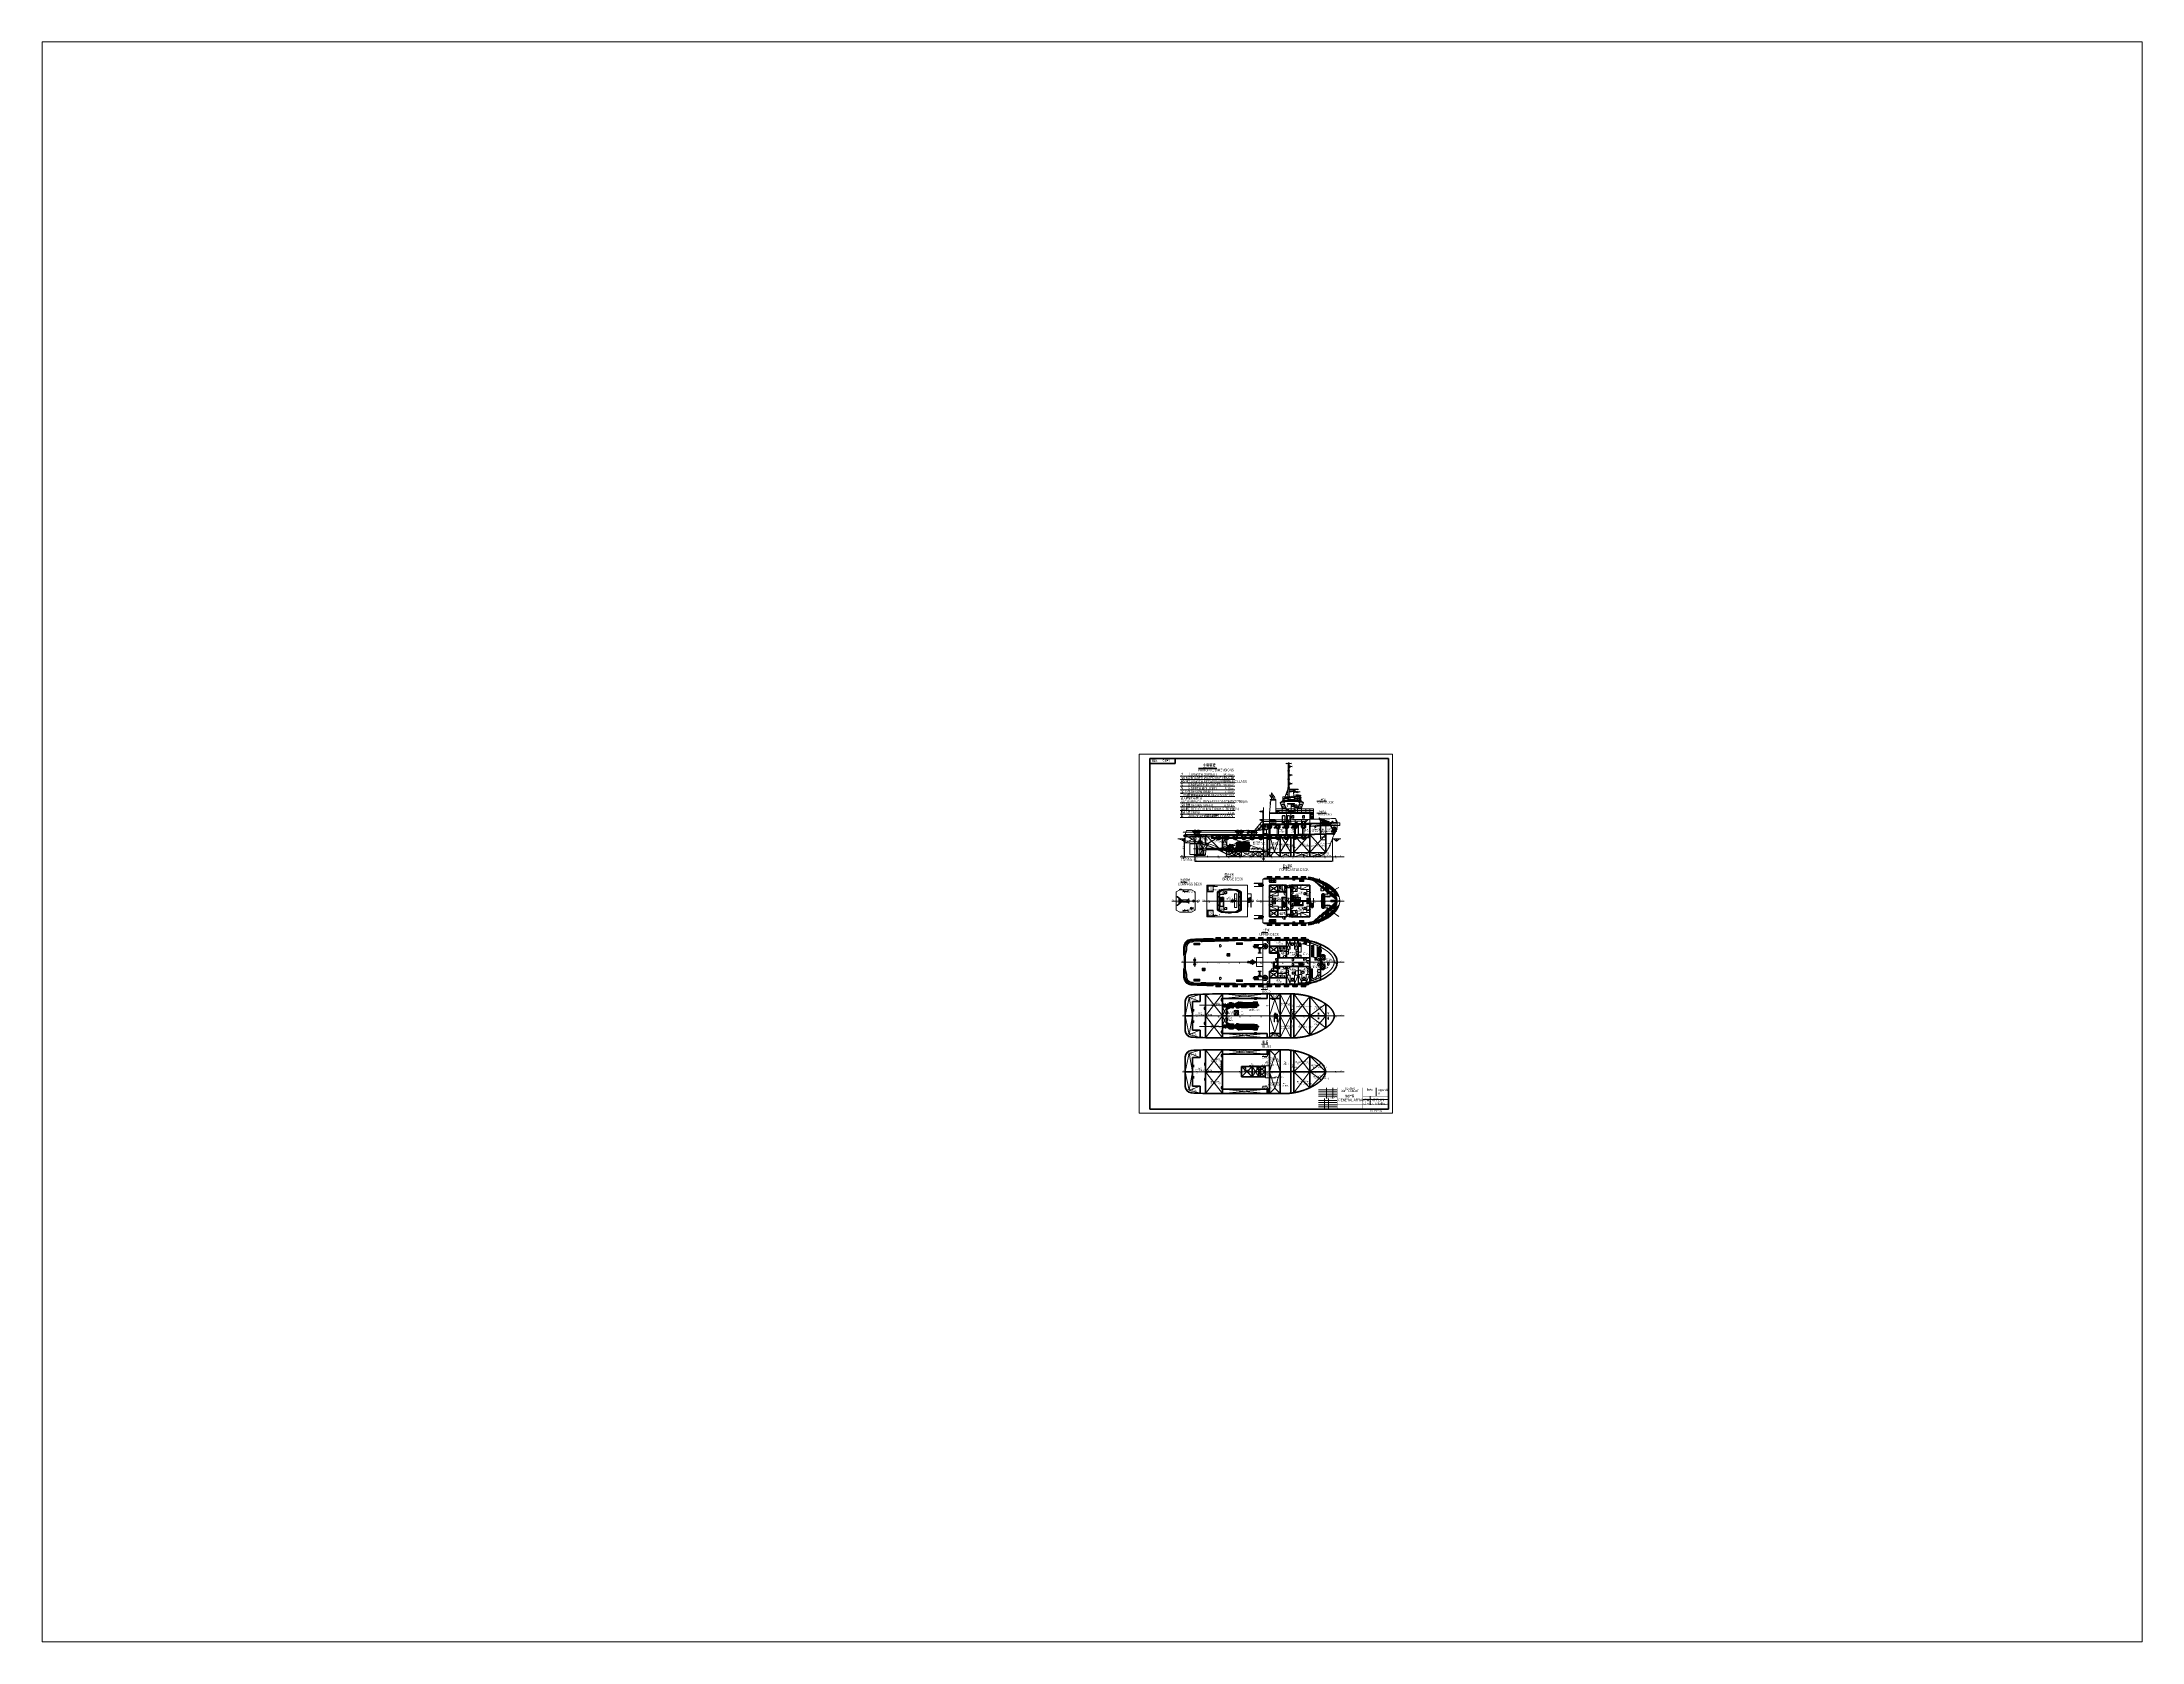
# Paper-space layout 'Layout1' of a CAD drawing. Extents: x 1.05 to 9.45, y 0.8 to 7.2.
# The model-space entities are those that its viewports show. They can reach past a viewport. Long polylines and large blocks are cut down to what shows.
import ezdxf
from ezdxf.enums import TextEntityAlignment as Align

# ---------------------------------------------------------------- set-up
doc = ezdxf.new("R2010")
doc.units = 0
doc.header["$LTSCALE"] = 500
doc.header["$MEASUREMENT"] = 0
doc.header["$PDMODE"] = 3
for name, pattern in [('ACAD_ISO04W100', [30, 24, -3, 0, -3]), ('CENTER', [2, 1.25, -0.25, 0.25, -0.25]), ('CENTER0', [18, 15, -1, 1, -1]), ('CENTER2', [1.125, 0.75, -0.125, 0.125, -0.125]), ('CENTERX2', [101.6, 63.5, -12.7, 12.7, -12.7]), ('CONTINUOUS0', [0]), ('DASH0', [5, 4, -1]), ('DASHED', [0.75, 0.5, -0.25]), ('DASHED2', [0.375, 0.25, -0.125]), ('HIDDEN', [0.375, 0.25, -0.125]), ('PHANTOM', [2.5, 1.25, -0.25, 0.25, -0.25, 0.25, -0.25]), ('双点划 ___ _ _ ___ _ _ ___ _ _ ___ _ _', [2.87, 2, -0.25, 0.06, -0.25, 0.06, -0.25]), ('点划线', [18, 15, -1, 1, -1]), ('点划线 ____ _ ____ _ ____ _ ____ _ ____ _ ____', [2.56, 2, -0.25, 0.06, -0.25]), ('虚线 __ __ __ __ __ __ __ __ __ __ __ __ __ _', [0.75, 0.5, -0.25])]:
    doc.linetypes.add(name, pattern=pattern)
doc.layers.get('0').update_dxf_attribs({"linetype": 'CONTINUOUS', "lineweight": 20})
doc.layers.get('Defpoints').update_dxf_attribs({"linetype": 'CONTINUOUS', "lineweight": 20})
for name, color, linetype in [('00', 7, 'CONTINUOUS'), ('02', 1, 'CONTINUOUS'), ('05', 4, 'CENTER'), ('08', 1, 'CONTINUOUS'), ('10', 7, 'CONTINUOUS'), ('1轮廓实线层', 7, 'CONTINUOUS'), ('2细线层', 4, 'CONTINUOUS'), ('3中心线层', 1, 'CENTER'), ('4虚线层', 6, 'DASHED'), ('_____1', 160, 'CONTINUOUS'), ('a', 3, 'CONTINUOUS'), ('ACCOM', 6, 'CONTINUOUS'), ('at_Entity', 7, 'CONTINUOUS'), ('BASE', 3, 'CONTINUOUS')]:
    doc.layers.add(name, color=color, linetype=linetype)
for name, color, linetype, lineweight in [('01', 7, 'CONTINUOUS', 20), ('01粗实线', 7, 'CONTINUOUS', 25), ('04', 2, 'HIDDEN', 25), ('05-填充图案层', 42, 'CONTINUOUS', 20), ('07', 6, 'CONTINUOUS', 25), ('1', 7, 'CONTINUOUS', 20), ('2中心线', 1, 'ACAD_ISO04W100', 15), ('317navigation', 5, 'CONTINUOUS', 20), ('5剖面线层', 2, 'CONTINUOUS', 20), ('7标注层', 4, 'CONTINUOUS', 20), ('DIM', 7, 'CONTINUOUS', 20), ('LAYER4', 4, 'CONTINUOUS', 20), ('LAYER8', 8, 'CONTINUOUS', 20), ('TOITOR', 6, 'CONTINUOUS', 20), ('双点划线', 6, '双点划 ___ _ _ ___ _ _ ___ _ _ ___ _ _', 20), ('图框', 3, 'CONTINUOUS', 20), ('点划线', 5, '点划线 ____ _ ____ _ ____ _ ____ _ ____ _ ____', 20), ('粗双点划线', 2, '双点划 ___ _ _ ___ _ _ ___ _ _ ___ _ _', 40), ('粗点划线', 4, '点划线 ____ _ ____ _ ____ _ ____ _ ____ _ ____', 40), ('粗虚线', 30, '虚线 __ __ __ __ __ __ __ __ __ __ __ __ __ _', 40), ('细实线', 7, 'CONTINUOUS', 20), ('虚线', 1, '虚线 __ __ __ __ __ __ __ __ __ __ __ __ __ _', 20)]:
    doc.layers.add(name, color=color, linetype=linetype, lineweight=lineweight)
doc.styles.add('PC_TEXTSTYLE', font='romans.shx', dxfattribs={"width": 0.8, "bigfont": 'hzfs.shx'})
doc.styles.get("Standard").update_dxf_attribs({"font": 'romans.shx', "width": 1.2, "height": 150, "bigfont": 'gbcbig.shx'})
doc.styles.add('中英混排2', font='romany.shx', dxfattribs={"width": 0.7, "height": 300, "bigfont": 'hztxt.shx'})
doc.dimstyles.new('1111111', dxfattribs={"dimtxt": 75, "dimasz": 100, "dimexe": 50, "dimexo": 50, "dimgap": 30, "dimtad": 1, "dimdec": 0, "dimdsep": 46, "dimtxsty": 'Standard', "dimcen": 2.5, "dimadec": 0, "dimazin": 0, "dimtfac": 1, "dimtdec": 0, "dimtmove": 0, "dimatfit": 3, "dimfxl": 1, "dimarcsym": 0})
pattern_1 = [(315, (303174.22, -413503.066), (-53.5391974, -53.5391974), []), (225, (303174.22, -413503.066), (-53.5391974, 53.5391974), [])]
pattern_2 = [(135, (-192599.873, -120636.559), (-11.2253202, -11.2253202), [])]
pattern_3 = [(45, (631074.444, 285152.24), (-17.6776695, 17.6776695), [])]
pattern_4 = [(45, (553737.405, -310407.583), (-7.857724, 7.857724), [])]
pattern_5 = [(135, (553737.405, -310407.583), (-7.857724, -7.857724), [])]
pattern_6 = [(135, (-58469.0564, -3079.598), (-2.65165043, -2.65165043), [])]
pattern_7 = [(45, (-58469.0564, -3079.598), (-2.65165043, 2.65165043), [])]
pattern_8 = [(45, (-64107.0956, 3490.303), (-2.65165043, 2.65165043), [])]
pattern_9 = [(135, (-64107.0956, 3490.303), (-2.65165043, -2.65165043), [])]
pattern_10 = [(45, (-593077.855, -169579.451), (-4.4194174, 4.4194174), []), (135, (-593077.855, -169579.451), (-4.4194174, -4.4194174), [])]
pattern_11 = [(45, (-593077.855, -169579.451), (-4.4194174, 4.4194174), [])]
pattern_12 = [(45, (-597346.178, -168250.171), (-7.0710678, 7.0710678), [])]
pattern_13 = [(315, (305174.22, -413503.066), (-53.5391974, -53.5391974), []), (225, (305174.22, -413503.066), (-53.5391974, 53.5391974), [])]
pattern_14 = [(315, (307174.22, -413503.066), (-53.5391974, -53.5391974), []), (225, (307174.22, -413503.066), (-53.5391974, 53.5391974), [])]
pattern_15 = [(315, (305174.22, -413803.066), (-53.5391974, -53.5391974), []), (225, (305174.22, -413803.066), (-53.5391974, 53.5391974), [])]
pattern_16 = [(315, (307174.22, -413803.066), (-53.5391974, -53.5391974), []), (225, (307174.22, -413803.066), (-53.5391974, 53.5391974), [])]

# ---------------------------------------------------------------- blocks, each defined once
blk = doc.blocks.new('A$C42756EA6')
at = {"color": 0, "lineweight": 20}
for p, q in [((0, 0), (3097, 0)), ((593, -250), (1063, -250)), ((912, -573), (1363, -573)), ((1231, -250), (1702, -250)), ((1242, -858), (1773, -858)), ((1553, -573), (2084, -573)), ((1968, -250), (2499, -250))]:
    blk.add_line(p, q, dxfattribs=at)
blk = doc.blocks.new('A$C6D7A7E5A')
for p, q in [((0, 0), (-2682, 0)), ((-1390, -250), (-1921, -250)), ((-695, -573), (-1226, -573)), ((-653, -250), (-1124, -250)), ((-245, -858), (-776, -858)), ((-54, -573), (-506, -573)), ((-15, -250), (-485, -250))]:
    blk.add_line(p, q)
blk = doc.blocks.new('thtg')
at = {"color": 1}
for p, q in [((-2138, 62), (-2138, -62)), ((-2138, -62), (-2138, 62)), ((-1913, 37), (-2109, 84)), ((-1913, 37), (-2109, 84)), ((-2091, 132), (-1184, 132)), ((-2091, 132), (-2091, 108)), ((-2091, 108), (-1195, 108)), ((-2078, 108), (-2078, 85)), ((-2078, 85), (-1896, 85)), ((-2053, 132), (-2053, 182)), ((-2053, 182), (-1948, 182)), ((-2028, 182), (-2022, 190)), ((-2028, 132), (-2028, 182)), ((-2022, 190), (-1979, 190)), ((-2001, 132), (-2001, 264)), ((-2001, 85), (-1913, 37)), ((-1973, 182), (-1979, 190)), ((-1973, 132), (-1973, 182)), ((-1973, 146), (-1882, 146)), ((-1948, 146), (-1948, 182)), ((-1926, 108), (-1926, 85)), ((-1896, 85), (-1657, 43)), ((-1882, 146), (-1882, 132)), ((-1723, 132), (-1723, 143)), ((-1723, 143), (-1643, 143)), ((-1689, 108), (-1689, 48)), ((-1689, 100), (-1574, 100)), ((-1689, 88), (-1574, 88)), ((-1676, 46), (-1676, -46)), ((-1440, 17), (-1676, 17)), ((-1440, 17), (-1676, 17)), ((-1672, 143), (-1672, 166)), ((-1672, 166), (-1588, 166)), ((-1657, 43), (-1523, 43)), ((-1650, 166), (-1650, 143)), ((-1643, 143), (-1643, 132)), ((-1630, 182), (-1630, 128)), ((-1610, 166), (-1610, 132)), ((-1588, 166), (-1588, 132)), ((-1574, 108), (-1574, 43)), ((-1572, 132), (-1572, 166)), ((-1572, 166), (-1184, 166)), ((-1536, 166), (-1536, 194)), ((-1536, 194), (-1449, 194)), ((-1523, 108), (-1523, 17)), ((-1517, 194), (-1511, 201)), ((-1517, 166), (-1517, 194)), ((-1511, 201), (-1474, 201)), ((-1492, 159), (-1492, 228)), ((-1477, 166), (-1477, 175)), ((-1477, 175), (-1391, 175)), ((-1468, 194), (-1474, 201)), ((-1468, 166), (-1468, 194)), ((-1466, 108), (-1466, 17)), ((-1449, 194), (-1449, 166)), ((-1440, 17), (-1440, -17)), ((-1440, -17), (-1440, 17)), ((-1391, 175), (-1391, 166)), ((-1292, 175), (-1362, 175)), ((-1362, 175), (-1362, 166)), ((-1316, 175), (-1316, 211)), ((-1316, 211), (-1225, 211)), ((-1303, 108), (-1303, -108)), ((-1292, 211), (-1288, 217)), ((-1292, 166), (-1292, 211)), ((-1288, 217), (-1252, 217)), ((-1270, 244), (-1270, 161)), ((-1249, 211), (-1252, 217)), ((-1249, 166), (-1249, 211)), ((-1232, 108), (-1232, -108)), ((-1225, 211), (-1225, 166)), ((-1195, 108), (-1195, 132)), ((-1184, 298), (-1184, -298)), ((-1184, 298), (-1013, 298)), ((-1120, 182), (-1184, 182)), ((-1120, 298), (-1120, 111)), ((-1120, 111), (-1065, 111)), ((-1065, 111), (-1065, 298)), ((-1013, 278), (-1065, 278)), ((-1065, 182), (-748, 182)), ((-1050, 254), (-1025, 182)), ((-1013, 298), (-1013, 278)), ((-1008, 269), (-978, 182)), ((-977, 254), (-988, 212)), ((-977, 254), (-953, 182)), ((-935, 269), (-906, 182)), ((-905, 254), (-916, 212)), ((-905, 254), (-880, 182)), ((-863, 269), (-833, 182)), ((-832, 254), (-843, 212)), ((-832, 254), (-808, 182)), ((-791, 269), (-761, 182)), ((-760, 254), (-771, 212)), ((-760, 254), (-708, 103)), ((-748, 182), (-748, 103)), ((-748, 103), (-356, 103)), ((-748, 103), (-356, 103)), ((-718, 269), (-661, 103)), ((-688, 254), (-699, 212)), ((-688, 254), (-636, 103)), ((-646, 269), (-607, 157)), ((-607, 103), (-607, 294)), ((-607, 294), (-550, 294)), ((-550, 294), (-550, 103)), ((-550, 211), (-530, 211)), ((-530, 211), (-530, 103)), ((-530, 181), (-472, 181)), ((-472, 181), (-472, 103)), ((-472, 168), (-446, 168)), ((-446, 168), (-446, 103)), ((-26, 101), (-302, 101)), ((-302, 101), (-302, 93)), ((-272, 71), (-26, 71)), ((-131, 53), (-259, 53)), ((-214, 131), (-250, 131)), ((-250, 131), (-250, 101)), ((-26, 216), (-214, 131)), ((-151, 53), (-151, 0)), ((-151, -53), (-151, 0)), ((-131, 71), (-131, 53)), ((-26, 216), (-26, -216)), ((0, 216), (-26, 216)), ((0, 216), (0, -216)), ((-1913, -37), (-2109, -84)), ((-1913, -37), (-2109, -84)), ((-2091, -108), (-1195, -108)), ((-2091, -132), (-2091, -108)), ((-2091, -132), (-1184, -132)), ((-2078, -108), (-2078, -84)), ((-2078, -84), (-1896, -84)), ((-2053, -132), (-2053, -181)), ((-2053, -181), (-1948, -181)), ((-2028, -132), (-2028, -181)), ((-2028, -181), (-2022, -189)), ((-2022, -189), (-1979, -189)), ((-2001, -84), (-1913, -37)), ((-2001, -132), (-2001, -264)), ((-1973, -181), (-1979, -189)), ((-1973, -132), (-1973, -181)), ((-1973, -146), (-1882, -146)), ((-1948, -146), (-1948, -181)), ((-1926, -108), (-1926, -84)), ((-1896, -84), (-1657, -43)), ((-1882, -146), (-1882, -132)), ((-1723, -132), (-1723, -143)), ((-1723, -143), (-1643, -143)), ((-1689, -108), (-1689, -48)), ((-1689, -88), (-1574, -88)), ((-1689, -100), (-1574, -100)), ((-1440, -17), (-1676, -17)), ((-1440, -17), (-1676, -17)), ((-1672, -143), (-1672, -166)), ((-1672, -166), (-1588, -166)), ((-1657, -43), (-1523, -43)), ((-1650, -166), (-1650, -143)), ((-1643, -143), (-1643, -132)), ((-1630, -181), (-1630, -128)), ((-1610, -166), (-1610, -132)), ((-1588, -166), (-1588, -132)), ((-1574, -108), (-1574, -43)), ((-1572, -132), (-1572, -166)), ((-1572, -166), (-1184, -166)), ((-1536, -166), (-1536, -194)), ((-1536, -194), (-1449, -194)), ((-1523, -17), (-1523, -108)), ((-1523, -108), (-1523, -17)), ((-1517, -166), (-1517, -194)), ((-1517, -194), (-1511, -201)), ((-1511, -201), (-1474, -201)), ((-1492, -159), (-1492, -228)), ((-1477, -166), (-1477, -175)), ((-1477, -175), (-1391, -175)), ((-1468, -194), (-1474, -201)), ((-1468, -166), (-1468, -194)), ((-1466, -17), (-1466, -108)), ((-1466, -108), (-1466, -17)), ((-1449, -194), (-1449, -166)), ((-1391, -175), (-1391, -166)), ((-1362, -175), (-1362, -166)), ((-1292, -175), (-1362, -175)), ((-1316, -175), (-1316, -210)), ((-1316, -210), (-1225, -210)), ((-1292, -166), (-1292, -210)), ((-1292, -210), (-1288, -217)), ((-1288, -217), (-1252, -217)), ((-1270, -243), (-1270, -160)), ((-1249, -210), (-1252, -217)), ((-1249, -166), (-1249, -210)), ((-1225, -210), (-1225, -166)), ((-1195, -108), (-1195, -132)), ((-1120, -182), (-1184, -182)), ((-1184, -298), (-1013, -298)), ((-1120, -298), (-1120, -111)), ((-1120, -111), (-1065, -111)), ((-1065, -111), (-1065, -298)), ((-1065, -182), (-748, -182)), ((-1013, -277), (-1065, -277)), ((-1050, -254), (-1025, -182)), ((-1013, -298), (-1013, -277)), ((-1008, -268), (-978, -182)), ((-977, -254), (-988, -212)), ((-977, -254), (-953, -182)), ((-935, -268), (-906, -182)), ((-905, -254), (-916, -212)), ((-905, -254), (-880, -182)), ((-863, -268), (-833, -182)), ((-832, -254), (-843, -212)), ((-832, -254), (-808, -182)), ((-791, -268), (-761, -182)), ((-760, -254), (-771, -212)), ((-760, -254), (-708, -103)), ((-748, -103), (-356, -103)), ((-748, -182), (-748, -103)), ((-748, -103), (-356, -103)), ((-718, -268), (-661, -103)), ((-688, -254), (-699, -212)), ((-688, -254), (-636, -103)), ((-646, -268), (-607, -157)), ((-607, -103), (-607, -293)), ((-607, -293), (-550, -293)), ((-550, -293), (-550, -103)), ((-550, -211), (-530, -211)), ((-530, -211), (-530, -103)), ((-530, -180), (-472, -180)), ((-472, -180), (-472, -103)), ((-472, -167), (-446, -167)), ((-446, -167), (-446, -103)), ((-302, -101), (-302, -92)), ((-26, -101), (-302, -101)), ((-272, -71), (-26, -71)), ((-131, -53), (-259, -53)), ((-250, -131), (-250, -101)), ((-214, -131), (-250, -131)), ((-26, -216), (-214, -131)), ((-131, -71), (-131, -53)), ((0, -216), (-26, -216))]:
    blk.add_line(p, q, dxfattribs=at)
blk.add_circle((-315, 0), 51.6, dxfattribs=at)
for centre, radius, start, end in [((-2115, 62), 23.1, 76.40796, 180), ((-2115, 62), 23.1, 76.40796, 180), ((-1888, 0), 45.1, 124.88986, 235.11014), ((-1888, 0), 45.1, 124.88986, 235.11014), ((-1930, 0), 40.5, 293.7681, 66.2319), ((-1930, 0), 40.5, 293.7681, 66.2319), ((-1025, 250), 25.4, 48.75172, 170.54217), ((-952, 250), 25.4, 48.75172, 170.54217), ((-880, 250), 25.4, 48.75172, 170.54217), ((-807, 250), 25.4, 48.75172, 170.54217), ((-735, 250), 25.4, 48.75172, 170.54217), ((-663, 250), 25.4, 48.75172, 170.54217), ((-347, 0), 103, 264.788, 95.212), ((-347, 0), 103, 264.788, 95.212), ((-2115, -62), 23.1, 180, 283.59204), ((-2115, -62), 23.1, 180, 283.59204), ((-1025, -249), 25.4, 189.45783, 311.24828), ((-952, -249), 25.4, 189.45783, 311.24828), ((-880, -249), 25.4, 189.45783, 311.24828), ((-807, -249), 25.4, 189.45783, 311.24828), ((-735, -249), 25.4, 189.45783, 311.24828), ((-663, -249), 25.4, 189.45783, 311.24828)]:
    blk.add_arc(centre, radius, start, end, dxfattribs=at)
blk = doc.blocks.new('A$C6C5A0272')
at = {"color": 1, "lineweight": 13}
for p, q in [((-928, 369), (-752, 305)), ((-752, 305), (-779, 293)), ((-634, 262), (-458, 198)), ((-458, 198), (-485, 186)), ((0, 0), (0, 50)), ((-805, 0), (-993, 0)), ((-993, 0), (-971, -20)), ((-928, -369), (-752, -305)), ((-752, -305), (-779, -293)), ((-680, 0), (-493, 0)), ((-634, -262), (-458, -198)), ((-493, 0), (-515, -20)), ((-458, -198), (-485, -186))]:
    blk.add_line(p, q, dxfattribs=at)
at = {"color": 1, "lineweight": 13, "ltscale": 20}
for p, q in [((-928, 369), (-914, 342)), ((-914, 342), (-779, 293)), ((-634, 262), (-621, 236)), ((-621, 236), (-485, 186)), ((-827, -20), (-971, -20)), ((-928, -369), (-914, -342)), ((-914, -342), (-779, -293)), ((-805, 0), (-827, -20)), ((-680, 0), (-659, -20)), ((-659, -20), (-515, -20)), ((-634, -262), (-621, -236)), ((-621, -236), (-485, -186))]:
    blk.add_line(p, q, dxfattribs=at)
at = {"color": 1, "linetype": 'DASHED2', "lineweight": 9, "ltscale": 20}
for p, q in [((-925, 362), (-759, 302)), ((-631, 255), (-465, 195)), ((-811, -5), (-988, -5)), ((-925, -362), (-759, -302)), ((-675, -5), (-498, -5)), ((-631, -255), (-465, -195))]:
    blk.add_line(p, q, dxfattribs=at)
at = {"color": 1, "lineweight": 30}
for p, q in [((-500, 493), (-596, 574)), ((-500, -493), (-596, -574))]:
    blk.add_line(p, q, dxfattribs=at)
at = {"color": 1, "linetype": 'CENTER2', "lineweight": 13, "ltscale": 10}
for q in [(-501, 492), (-501, -492)]:
    blk.add_line((85, 0), q, dxfattribs=at)
at = {"color": 1, "lineweight": 13}
blk.add_circle((85, 0), 51.6, dxfattribs=at)
for radius, start, end in [(890, 160, 180), (890, 139.86217, 160), (765, 139.86217, 220.13783), (890, 180, 220.13783)]:
    blk.add_arc((85, 0), radius, start, end, dxfattribs=at)
at = {"color": 1, "linetype": 'DASHED2', "lineweight": 30, "ltscale": 20}
blk.add_arc((85, 0), 828, 139.86217, 220.13783, dxfattribs=at)
blk = doc.blocks.new('A$C2C0B3BBD')
at = {"color": 0, "lineweight": 20}
for p, q in [((400, 150), (0, 150)), ((0, -150), (0, 150)), ((400, -150), (400, 150)), ((400, -150), (0, -150))]:
    blk.add_line(p, q, dxfattribs=at)
for centre, radius, start, end in [((0, 0), 54.2, 270, 90), ((400, 0), 54.2, 90, 270), ((400, 0), 150, 270, 90)]:
    blk.add_arc(centre, radius, start, end, dxfattribs=at)
blk = doc.blocks.new('A$C31681FFE')
at = {"layer": 'LAYER4', "lineweight": 20}
for p, q in [((-349, 139), (-356, 1)), ((-356, 1), (-349, -138)), ((-210, 217), (-287, 206)), ((-147, 223), (-210, 217)), ((-98, 222), (-147, 223)), ((-98, 222), (-12, 214)), ((0, 200), (0, -200)), ((-288, -204), (-211, -216)), ((-220, -216), (-157, -223)), ((-157, -223), (-108, -222)), ((-108, -222), (-22, -215))]:
    blk.add_line(p, q, dxfattribs=at)
for centre, radius, start, end in [((-278, 136), 70.4, 97.08975, 177.10382), ((-13, 201), 13.1, 355.82262, 86.28737), ((-279, -134), 70.4, 182.59152, 262.60559), ((-15, -199), 15.2, 276.59161, 355.98178)]:
    blk.add_arc(centre, radius, start, end, dxfattribs=at)
at = {"layer": 'LAYER8', "lineweight": 20}
for p, q in [((-341, 139), (-348, 1)), ((-348, 1), (-342, -137)), ((-317, 126), (-324, 1)), ((-324, 1), (-318, -125)), ((-209, 210), (-286, 199)), ((-206, 185), (-272, 176)), ((-147, 215), (-209, 210)), ((-146, 191), (-206, 185)), ((-84, 214), (-147, 215)), ((-112, 190), (-146, 191)), ((-91, 169), (-92, -169)), ((-287, -197), (-210, -209)), ((-277, -174), (-211, -184)), ((-219, -209), (-157, -215)), ((-207, -184), (-147, -190)), ((-157, -215), (-94, -214)), ((-147, -190), (-113, -190))]:
    blk.add_line(p, q, dxfattribs=at)
for centre, radius in [((-148, 0), 22.9), ((-148, 0), 15.8), ((-46, 0), 12.3)]:
    blk.add_circle(centre, radius, dxfattribs=at)
for centre, radius, start, end in [((-278, 136), 63.4, 97.08975, 177.10382), ((-265, 124), 52.8, 98.12521, 177.10382), ((-112, 169), 21.1, 359.84767, 89.41872), ((-84, 221), 7.04, 269.41872, 354.66578), ((-279, -134), 63.4, 182.64857, 262.66263), ((-265, -122), 52.8, 182.59152, 261.56628), ((-113, -169), 21.1, 270.27662, 359.84767), ((-94, -221), 7.04, 5.02956, 90.27662)]:
    blk.add_arc(centre, radius, start, end, dxfattribs=at)
blk = doc.blocks.new('131')
at = {"layer": 'ACCOM', "color": 142}
for p, q in [((-53, -295), (-127, -280)), ((-53, -318), (-127, -334)), ((-44, -275), (-106, -231)), ((-44, -338), (-106, -383)), ((-28, -260), (-66, -194)), ((-28, -353), (-66, -419)), ((-6, -360), (-14, -435)), ((16, -358), (39, -430)), ((35, -267), (86, -210)), ((35, -347), (86, -403)), ((48, -285), (118, -254)), ((48, -329), (118, -359)), ((53, -305), (123, -305))]:
    blk.add_line(p, q, dxfattribs=at)
blk.add_arc((-1, -307), 53.8, 111.83256, 66.41653, dxfattribs=at)
blk.add_ellipse((0, -152), major_axis=(0, 152), ratio=0.186395, dxfattribs=at)
blk = doc.blocks.new('新块')
blk.add_line((0, 0), (0, 483))
blk.add_solid([(-33, 483), (33, 483), (0, 683)])
blk = doc.blocks.new('30')
for p, q in [((0, 1200), (400, 1200)), ((0, 1200), (0, 0)), ((0, 600), (400, 600)), ((0, 0), (400, 0)), ((400, 0), (400, 1200)), ((400, 1101), (481, 912)), ((400, 693), (481, 881)), ((400, 501), (481, 312)), ((400, 93), (481, 281))]:
    blk.add_line(p, q)
for centre, start, end in [((400, 1115), 270, 291.86956), ((400, 679), 68.13044, 90), ((400, 515), 270, 291.86956), ((400, 79), 68.13044, 90)]:
    blk.add_arc(centre, 218, start, end)
blk = doc.blocks.new('133')
at = {"color": 4, "linetype": 'ByBlock'}
for p, q in [((-284, -83), (-279, 114)), ((-225, -87), (-210, 108)), ((240, -87), (225, 108)), ((299, -83), (294, 114)), ((-235, -105), (-235, -98)), ((-235, -105), (-235, -98)), ((250, -105), (250, -98))]:
    blk.add_line(p, q, dxfattribs=at)
for centre, radius, start, end in [((-246, 100), 36.3, 12.86629, 157.84358), ((-153, 263), 87.7, 120.39269, 239.60731), ((-19, 98), 203, 153.61801, 171.90476), ((7, -1235), 1587, 82.59073, 97.40927), ((7, -352), 577, 69.20895, 110.79105), ((168, 263), 87.7, 300.39269, 59.60731), ((31, 98), 203, 7.33471, 26.21221), ((261, 100), 36.3, 22.15642, 167.13371), ((-254, -73), 32, 198.71617, 333.95689), ((-134, -114), 102, 175, 253.89134), ((7, 484), 716, 256.27501, 283.72499), ((149, -114), 102, 286.10866, 5), ((269, -73), 32, 206.04311, 341.28383)]:
    blk.add_arc(centre, radius, start, end, dxfattribs=at)
blk = doc.blocks.new('60')
at = {"linetype": 'ByBlock'}
for p, q in [((-400, 350), (0, 350)), ((-400, -350), (-400, 350)), ((-400, 340), (0, 340)), ((-379, 245), (-375, 245)), ((-379, 230), (-373, 230)), ((-379, 221), (-373, 221)), ((-379, 206), (-375, 206)), ((-360, -350), (-360, 350)), ((0, 350), (0, -350)), ((0, -340), (-400, -340)), ((0, -350), (-400, -350)), ((-379, -206), (-375, -206)), ((-379, -221), (-373, -221)), ((-379, -230), (-373, -230)), ((-379, -245), (-375, -245))]:
    blk.add_line(p, q, dxfattribs=at)
for p, q in [((-224, 193), (-296, 193)), ((-224, 188), (-296, 188)), ((-232, 218), (-227, 213)), ((-232, 163), (-227, 168)), ((-228, 225), (-217, 214)), ((-228, 156), (-217, 167)), ((-214, 239), (-203, 229)), ((-214, 142), (-203, 152)), ((-207, 244), (-201, 239)), ((-207, 137), (-201, 143)), ((-181, 235), (-181, 308)), ((-181, 146), (-181, 72)), ((-176, 235), (-176, 308)), ((-176, 146), (-176, 72)), ((-156, 239), (-151, 244)), ((-156, 143), (-151, 137)), ((-155, 229), (-144, 239)), ((-155, 152), (-144, 142)), ((-141, 214), (-130, 225)), ((-141, 167), (-130, 156)), ((-134, 193), (-60, 193)), ((-134, 188), (-60, 188)), ((-131, 213), (-126, 218)), ((-131, 168), (-126, 163)), ((-224, -188), (-296, -188)), ((-224, -193), (-296, -193)), ((-232, -163), (-227, -168)), ((-232, -218), (-227, -213)), ((-228, -156), (-217, -167)), ((-228, -225), (-217, -214)), ((-214, -142), (-203, -152)), ((-214, -239), (-203, -229)), ((-207, -137), (-201, -143)), ((-207, -244), (-201, -239)), ((-181, -146), (-181, -72)), ((-181, -235), (-181, -308)), ((-176, -146), (-176, -72)), ((-176, -235), (-176, -308)), ((-156, -143), (-151, -137)), ((-156, -239), (-151, -244)), ((-155, -152), (-144, -142)), ((-155, -229), (-144, -239)), ((-141, -167), (-130, -156)), ((-141, -214), (-130, -225)), ((-134, -188), (-60, -188)), ((-134, -193), (-60, -193)), ((-131, -168), (-126, -163)), ((-131, -213), (-126, -218))]:
    blk.add_line(p, q)
for points in [[(-396, 230), (-379, 230, -0.4142136), (-377, 228), (-377, 223, -0.4142136), (-379, 221), (-396, 221, -0.4142136), (-398, 223), (-398, 228, -0.4142136)], [(-396, -230), (-379, -230, 0.4142136), (-377, -228), (-377, -223, 0.4142136), (-379, -221), (-396, -221, 0.4142136), (-398, -223), (-398, -228, 0.4142136)]]:
    blk.add_lwpolyline(points, format="xyb", close=True, dxfattribs=at)
for centre, radius in [((-249, 230), 3.58), ((-244, 239), 3.58), ((-179, 191), 39), ((-249, -230), 3.58), ((-244, -239), 3.58), ((-179, -191), 39)]:
    blk.add_circle(centre, radius)
for centre, radius, start, end in [((-380, 208), 2.64, 237.81417, 329.92508), ((-379, 243), 2, 41.34861, 104.67288), ((-400, 226), 29, 13.3075, 41.34861), ((-400, 226), 29, 320.38892, 345.62402), ((-373, 232), 2, 270, 13.3075), ((-373, 219), 2, 345.62402, 90), ((-380, -208), 2.64, 30.07492, 122.18583), ((-379, -243), 2, 255.32712, 318.65139), ((-400, -226), 29, 318.65139, 346.6925), ((-400, -226), 29, 14.37598, 39.61108), ((-373, -219), 2, 270, 14.37598), ((-373, -232), 2, 346.6925, 90)]:
    blk.add_arc(centre, radius, start, end, dxfattribs=at)
for centre, radius, start, end in [((-179, 191), 110, 91.30229, 178.69771), ((-179, 191), 110, 181.30229, 268.69771), ((-179, 191), 95, 91.59175, 178.40825), ((-179, 191), 95, 181.59175, 268.40825), ((-179, 191), 90, 91.59175, 178.40825), ((-179, 191), 90, 181.59175, 268.40825), ((-179, 191), 85, 91.68541, 178.31459), ((-179, 191), 85, 181.68541, 268.31459), ((-179, 191), 75, 91.91021, 178.08979), ((-179, 191), 75, 181.91021, 268.08979), ((-179, 191), 60, 92.38802, 177.61198), ((-179, 191), 60, 182.38802, 267.61198), ((-179, 191), 53, 154.85389, 177.29637), ((-179, 191), 53, 182.70363, 205.14611), ((-179, 191), 45, 147.83959, 176.81526), ((-225, 191), 2.64, 288.75105, 71.24895), ((-179, 191), 45, 183.18474, 212.16041), ((-179, 191), 45, 93.18474, 122.16041), ((-179, 191), 45, 237.83959, 266.81526), ((-179, 191), 53, 92.70363, 115.14611), ((-179, 191), 53, 244.85389, 267.29637), ((-179, 236), 2.52, 186.73537, 353.26463), ((-179, 145), 2.69, 21.78852, 158.21148), ((-179, 191), 110, 1.30229, 88.69771), ((-179, 191), 95, 1.59175, 88.40825), ((-179, 191), 90, 1.59175, 88.40825), ((-179, 191), 85, 1.68541, 88.31459), ((-179, 191), 75, 1.91021, 88.08979), ((-179, 191), 60, 2.38802, 87.61198), ((-179, 191), 53, 64.85389, 87.29637), ((-179, 191), 45, 57.83959, 86.81526), ((-179, 191), 110, 271.30229, 358.69771), ((-179, 191), 95, 271.59175, 358.40825), ((-179, 191), 90, 271.59175, 358.40825), ((-179, 191), 85, 271.68541, 358.31459), ((-179, 191), 60, 272.38802, 357.61198), ((-179, 191), 75, 271.91021, 358.08979), ((-179, 191), 45, 273.18474, 302.16041), ((-179, 191), 53, 272.70363, 295.14611), ((-179, 191), 45, 3.18474, 32.16041), ((-179, 191), 45, 327.83959, 356.81526), ((-133, 191), 2.67, 110.55069, 249.44931), ((-179, 191), 53, 2.70363, 25.14611), ((-179, 191), 53, 334.85389, 357.29637), ((-179, -191), 110, 91.30229, 178.69771), ((-179, -191), 110, 181.30229, 268.69771), ((-179, -191), 95, 91.59175, 178.40825), ((-179, -191), 95, 181.59175, 268.40825), ((-179, -191), 90, 91.59175, 178.40825), ((-179, -191), 90, 181.59175, 268.40825), ((-179, -191), 85, 91.68541, 178.31459), ((-179, -191), 85, 181.68541, 268.31459), ((-179, -191), 75, 91.91021, 178.08979), ((-179, -191), 75, 181.91021, 268.08979), ((-179, -191), 60, 92.38802, 177.61198), ((-179, -191), 60, 182.38802, 267.61198), ((-179, -191), 53, 154.85389, 177.29637), ((-179, -191), 53, 182.70363, 205.14611), ((-179, -191), 45, 147.83959, 176.81526), ((-225, -191), 2.64, 288.75105, 71.24895), ((-179, -191), 45, 183.18474, 212.16041), ((-179, -191), 45, 93.18474, 122.16041), ((-179, -191), 45, 237.83959, 266.81526), ((-179, -191), 53, 92.70363, 115.14611), ((-179, -191), 53, 244.85389, 267.29637), ((-179, -145), 2.69, 201.78852, 338.21148), ((-179, -236), 2.52, 6.73537, 173.26463), ((-179, -191), 110, 1.30229, 88.69771), ((-179, -191), 95, 1.59175, 88.40825), ((-179, -191), 90, 1.59175, 88.40825), ((-179, -191), 85, 1.68541, 88.31459), ((-179, -191), 75, 1.91021, 88.08979), ((-179, -191), 60, 2.38802, 87.61198), ((-179, -191), 53, 64.85389, 87.29637), ((-179, -191), 45, 57.83959, 86.81526), ((-179, -191), 110, 271.30229, 358.69771), ((-179, -191), 95, 271.59175, 358.40825), ((-179, -191), 60, 272.38802, 357.61198), ((-179, -191), 75, 271.91021, 358.08979), ((-179, -191), 85, 271.68541, 358.31459), ((-179, -191), 90, 271.59175, 358.40825), ((-179, -191), 45, 273.18474, 302.16041), ((-179, -191), 53, 272.70363, 295.14611), ((-179, -191), 45, 3.18474, 32.16041), ((-179, -191), 45, 327.83959, 356.81526), ((-133, -191), 2.67, 110.55069, 249.44931), ((-179, -191), 53, 2.70363, 25.14611), ((-179, -191), 53, 334.85389, 357.29637)]:
    blk.add_arc(centre, radius, start, end)
for start_param, end_param in [(0.1678313, 1.3592293), (1.8073638, 2.8858459), (3.3111468, 6.1136312)]:
    blk.add_ellipse((-378, 226), major_axis=(0, 20), ratio=0.6470575, start_param=start_param, end_param=end_param, dxfattribs=at)
at = {"linetype": 'ByBlock', "extrusion": (0, 0, -1)}
for start_param, end_param in [(1.8073638, 2.8858459), (0.1678313, 1.3592293), (3.3111468, 6.1136312)]:
    blk.add_ellipse((-378, -226), major_axis=(0, -20), ratio=0.6470575, start_param=start_param, end_param=end_param, dxfattribs=at)
blk = doc.blocks.new('A$C4E2B4EF3')
at = {"color": 0, "lineweight": 9}
blk.add_line((0, 192), (0, -192), dxfattribs=at)
at = {"linetype": 'ByBlock'}
for p, q in [((-386, -49), (-382, -49)), ((-386, -65), (-380, -65)), ((-386, -73), (-380, -73)), ((-386, -89), (-382, -89))]:
    blk.add_line(p, q, dxfattribs=at)
blk.add_lwpolyline([(-403, -73), (-386, -73, 0.4142136), (-384, -71), (-384, -67, 0.4142136), (-386, -65), (-403, -65, 0.4142136), (-405, -67), (-405, -71, 0.4142136)], format="xyb", close=True, dxfattribs=at)
at = {"color": 0, "lineweight": 9}
for centre, start, end in [((-27, 192), 0, 90), ((-27, -192), 270, 0)]:
    blk.add_arc(centre, 27.4, start, end, dxfattribs=at)
at = {"linetype": 'ByBlock'}
for centre, radius, start, end in [((-387, -52), 2.64, 30.07492, 122.18583), ((-386, -87), 2, 255.32712, 318.65139), ((-407, -69), 29, 318.65139, 346.6925), ((-407, -69), 29, 14.37598, 39.61108), ((-380, -63), 2, 270, 14.37598), ((-380, -75), 2, 346.6925, 90)]:
    blk.add_arc(centre, radius, start, end, dxfattribs=at)
at = {"linetype": 'ByBlock', "extrusion": (0, 0, -1)}
for start_param, end_param in [(-1.3342289, -0.2557467), (3.309424, 4.500822), (0.1695541, 2.9720385)]:
    blk.add_ellipse((-385, -69), major_axis=(0, 20), ratio=0.6470575, start_param=start_param, end_param=end_param, dxfattribs=at)
at = {"layer": 'LAYER4'}
for p, q in [((-402, 192), (-402, -192)), ((-27, 219), (-375, 219)), ((-375, -219), (-27, -219))]:
    blk.add_line(p, q, dxfattribs=at)
for centre, start, end in [((-375, 192), 90, 180), ((-375, -192), 180, 270)]:
    blk.add_arc(centre, 27.4, start, end, dxfattribs=at)
at = {"layer": 'LAYER8'}
for p, q in [((-375, -137), (-375, 137)), ((-320, 192), (-128, 192)), ((-55, 27), (-165, 9)), ((-165, 9), (-165, -9)), ((-73, 23), (-73, 137)), ((-128, -192), (-320, -192)), ((-165, -9), (-55, -27)), ((-73, -23), (-73, -137))]:
    blk.add_line(p, q, dxfattribs=at)
for centre, radius in [((-219, 0), 27.4), ((-46, 46), 18.3), ((-46, -46), 18.3)]:
    blk.add_circle(centre, radius, dxfattribs=at)
for centre, start, end in [((-320, 137), 90, 180), ((-128, 137), 0, 90), ((-320, -137), 180, 270), ((-128, -137), 270, 0)]:
    blk.add_arc(centre, 54.9, start, end, dxfattribs=at)
blk = doc.blocks.new('双开盖')
at = {"lineweight": 15, "ltscale": 0.25}
for p, q in [((-194, 158), (-104, 69)), ((-158, 194), (-69, 104)), ((-32, 13), (-89, 46)), ((-27, 22), (-84, 54)), ((-51, 86), (-35, 71)), ((28, 22), (84, 54)), ((33, 13), (89, 46)), ((35, 71), (51, 86)), ((69, 104), (158, 194)), ((104, 69), (194, 158)), ((-194, -158), (-104, -69)), ((-158, -194), (-69, -104)), ((-86, -51), (-71, -35)), ((-51, -86), (-35, -71)), ((-5, -35), (-5, -100)), ((5, -35), (5, -100)), ((35, -71), (51, -86)), ((69, -104), (158, -194)), ((71, -35), (86, -51)), ((104, -69), (194, -158))]:
    blk.add_line(p, q, dxfattribs=at)
at = {"lineweight": 9}
for p, q in [((265, 163), (303, 163)), ((265, 88), (303, 88)), ((293, 181), (293, 69)), ((265, -87), (303, -87)), ((265, -162), (303, -162)), ((293, -181), (293, -69))]:
    blk.add_line(p, q, dxfattribs=at)
blk.add_lwpolyline([(-215, -265), (215, -265, 0.4142136), (265, -215), (265, 215, 0.4142136), (215, 265), (-215, 265, 0.4142136), (-265, 215), (-265, -215, 0.4142136)], format="xyb", close=True, dxfattribs=at)
at = {"lineweight": 15, "ltscale": 0.25}
for radius in [125, 100, 35, 25]:
    blk.add_circle((0, 0), radius, dxfattribs=at)
for centre, radius, start, end in [((-176, 176), 25, 45, 225), ((-106, 0), 50, 315, 43.87544), ((0, 106), 50, 225, 315), ((106, 0), 50, 136.12456, 225), ((176, 176), 25, 315, 135), ((-176, -176), 25, 135, 315), ((0, -106), 50, 95.73917, 135), ((0, -106), 50, 45, 84.26083), ((176, -176), 25, 225, 45)]:
    blk.add_arc(centre, radius, start, end, dxfattribs=at)
blk = doc.blocks.new('A$C062D018E')
at = {"color": 0, "lineweight": 20}
for p, q in [((-2150, 0), (-2150, 634)), ((-326, 230), (-2150, 230)), ((-326, 158), (-2150, 158)), ((-326, 0), (-2150, 0)), ((-2073, 710), (-158, 710)), ((-1930, 491), (-1958, 519)), ((-1958, 422), (-1930, 450)), ((-1890, 491), (-1862, 519)), ((-1862, 422), (-1890, 450)), ((-1670, 710), (-1670, 158)), ((-1450, 491), (-1478, 519)), ((-1478, 422), (-1450, 450)), ((-1410, 491), (-1382, 519)), ((-1382, 422), (-1410, 450)), ((-1190, 710), (-1190, 158)), ((-970, 491), (-998, 519)), ((-998, 422), (-970, 450)), ((-930, 491), (-902, 519)), ((-902, 422), (-930, 450)), ((-710, 1094), (-710, 158)), ((-710, 230), (-326, 230)), ((0, 1190), (-614, 1190)), ((-490, 971), (-518, 999)), ((-518, 902), (-490, 930)), ((-490, 491), (-518, 519)), ((-518, 422), (-490, 450)), ((-450, 971), (-422, 999)), ((-422, 902), (-450, 930)), ((-450, 491), (-422, 519)), ((-422, 422), (-450, 450)), ((-230, 326), (-230, 1190)), ((-230, 710), (-230, 326)), ((-158, 326), (-158, 1190))]:
    blk.add_line(p, q, dxfattribs=at)
blk.add_lwpolyline([(-1501, 917), (-1051, 917, 0.4142136), (-951, 1017), (-951, 1167, 0.4142136), (-1051, 1267), (-1501, 1267, 0.4142136), (-1601, 1167), (-1601, 1017, 0.4142136)], format="xyb", close=True, dxfattribs=at)
at = {"color": 0, "lineweight": 20, "extrusion": (0, 0, -1)}
for centre, major_axis, start_param, end_param in [((-2073, 634), (-3.1, 76.7), -1.5309092, 0.0398871), ((-614, 1094), (-1.3, 96), -1.5567912, 0.0140051), ((-326, 326), (1.4, 96), 1.5560828, 3.1268791), ((-326, 326), (1, 168), 1.5670666, 3.1378629), ((-326, 326), (2, 326), 1.5632915, 3.1340879)]:
    blk.add_ellipse(centre, major_axis=major_axis, ratio=1, start_param=start_param, end_param=end_param, dxfattribs=at)
blk = doc.blocks.new('dfgdfgyhsdh')
at = {"color": 0, "lineweight": 20}
for p, q in [((-130, 1268), (-173, 1268)), ((-173, 1268), (-172, 1210)), ((-130, 377), (-173, 376)), ((-173, 376), (-172, 319)), ((-172, 1210), (-129, 1211)), ((-129, 1211), (-172, 1210)), ((-172, 319), (-129, 319)), ((-129, 319), (-172, 319)), ((-130, 1255), (-130, 1268)), ((-104, 1255), (-130, 1255)), ((-130, 1255), (-129, 1211)), ((-130, 363), (-130, 377)), ((-104, 363), (-130, 363)), ((-130, 363), (-129, 319)), ((-104, 1224), (-129, 1224)), ((-104, 333), (-129, 333)), ((-126, 1255), (-126, 1224)), ((-126, 363), (-126, 333)), ((-123, 1255), (-123, 1224)), ((-123, 363), (-123, 333)), ((-120, 1255), (-119, 1224)), ((-120, 363), (-119, 333)), ((-116, 1255), (-116, 1224)), ((-116, 363), (-116, 333)), ((-113, 1255), (-113, 1224)), ((-113, 363), (-113, 333)), ((-110, 1255), (-109, 1224)), ((-110, 363), (-109, 333)), ((-106, 1255), (-106, 1224)), ((-106, 363), (-106, 333)), ((-104, 1255), (-104, 1224)), ((-104, 363), (-104, 333))]:
    blk.add_line(p, q, dxfattribs=at)
for p, q in [((-90, 1814), (1571, 1814)), ((-89, 1614), (-89, 1814)), ((-89, 1614), (1571, 1614)), ((-59, 1614), (-59, 1814)), ((0, 50), (1450, 50)), ((0, 50), (0, 0)), ((0, 0), (1500, 0)), ((750, 54), (750, 1614)), ((800, 55), (800, 1614)), ((1450, 50), (1450, 1614)), ((1500, 0), (1500, 1614)), ((1541, 1614), (1541, 1814)), ((1571, 1614), (1571, 1814))]:
    blk.add_line(p, q)
blk.add_lwpolyline([(938, 1404), (1319, 1404), (1319, 1132), (938, 1132)], close=True)
blk = doc.blocks.new('A$C2533444B')
at = {"color": 2, "lineweight": 20}
for p, q in [((-227, 0), (227, 0)), ((-213, 0), (-213, -165)), ((-4, 0), (-4, -222)), ((205, 0), (205, -165)), ((-248, -165), (240, -165))]:
    blk.add_line(p, q, dxfattribs=at)
blk = doc.blocks.new('34')
h = blk.add_hatch()
h.set_pattern_fill('ANSI37', color=256, scale=500, style=0)
h.set_pattern_definition([(45, (677572.184, 160064.6), (-44.194174, 44.194174), []), (135, (677572.184, 160064.6), (-44.194174, -44.194174), [])])
edge = h.paths.add_edge_path(flags=16)
edge.add_arc((0, 0), 300, 0, 360)
edge = h.paths.add_edge_path()
edge.add_arc((0, 0), 550, 0, 360)
for radius in [550, 300]:
    blk.add_circle((0, 0), radius)
blk = doc.blocks.new('YMOE26锚机')
for p, q in [((-2247, 194), (-2246, 2)), ((-2246, -190), (-2246, 2)), ((-2028, 152), (-2176, 152)), ((-1946, 202), (-1946, 82)), ((-1941, 82), (-1946, 82)), ((-1941, 82), (-1946, 82)), ((-1941, -78), (-1941, 82)), ((-1925, 70), (-1918, 70)), ((-1818, 70), (-1810, 70)), ((-1729, 96), (-1729, -93)), ((-1432, 107), (-1435, 107)), ((-1432, 107), (-1427, 107)), ((-404, 95), (-403, -91)), ((-301, 95), (-301, -91)), ((-301, 65), (-301, -47)), ((485, 107), (480, 107)), ((485, 107), (488, 107)), ((782, 96), (782, -93)), ((871, 70), (864, 70)), ((979, 70), (971, 70)), ((994, 82), (999, 82)), ((994, -78), (994, 82)), ((994, 82), (999, 82)), ((999, 202), (999, 82)), ((1081, 152), (1229, 152)), ((1300, 194), (1300, 2)), ((1300, -190), (1300, 2)), ((-2028, -148), (-2165, -148)), ((-1946, -198), (-1946, -78)), ((-1941, -78), (-1946, -78)), ((-1925, -65), (-1918, -65)), ((-1818, -65), (-1810, -65)), ((871, -65), (864, -65)), ((979, -65), (971, -65)), ((994, -78), (999, -78)), ((999, -198), (999, -78)), ((1081, -148), (1218, -148))]:
    blk.add_line(p, q)
for centre, radius, start, end in [((-2237, 194), 10, 40.56087, 180.0197), ((-2166, 216), 64.7, 193.97256, 261.21167), ((-2031, 217), 65.1, 272.60805, 358.88709), ((-1957, 212), 10, 0.00934, 156.47737), ((-2028, 202), 82, 0.00934, 6.68319), ((1081, 202), 82, 173.31681, 179.99066), ((1010, 212), 10, 23.52263, 179.99066), ((1084, 217), 65.1, 181.11291, 267.39195), ((1219, 216), 64.7, 278.78833, 346.02744), ((1290, 194), 10, 359.9803, 139.43913), ((-2236, -190), 10, 179.99501, 342.20077), ((-2165, -213), 64.7, 90, 162.20077), ((-2031, -213), 65.1, 1.12762, 87.40667), ((-1956, -208), 10, 203.53735, 0.00537), ((-2028, -198), 82, 353.33153, 0.00537), ((1081, -198), 82, 179.99463, 186.66847), ((1010, -208), 10, 179.99463, 336.46265), ((1084, -213), 65.1, 92.59333, 178.87238), ((1218, -213), 64.7, 17.79923, 90), ((1290, -190), 10, 197.79923, 0.00499)]:
    blk.add_arc(centre, radius, start, end)
at = {"layer": '1轮廓实线层'}
for p, q in [((-1946, 82), (-1946, -78)), ((-1939, 55), (-1940, 53)), ((-1939, 55), (-1940, 53)), ((-1940, -49), (-1940, 53)), ((-1925, 55), (-1939, 55)), ((-1939, 55), (-1939, -50)), ((-1925, 55), (-1939, 55)), ((-1925, 70), (-1925, -65)), ((-1925, 2), (-1918, 2)), ((-1918, 92), (-1918, -88)), ((-1918, 92), (-1908, 92)), ((-1908, 326), (-1908, -322)), ((-1828, 326), (-1828, -322)), ((-1828, 92), (-1818, 92)), ((-1818, 92), (-1818, -88)), ((-1818, 2), (-1810, 2)), ((-1810, 70), (-1810, -65)), ((-1809, 62), (-1810, 61)), ((-1810, -56), (-1810, 15)), ((-1809, -58), (-1809, 62)), ((-1809, 41), (-1809, 62)), ((-1788, 62), (-1809, 62)), ((-1809, 16), (-1809, -22)), ((-1783, 97), (-1788, 92)), ((-1788, 92), (-1788, 2)), ((-1788, -88), (-1788, 2)), ((-1768, 97), (-1783, 97)), ((-1768, -93), (-1768, 97)), ((-1743, 82), (-1768, 82)), ((-1743, -93), (-1743, 97)), ((-1743, 97), (-1729, 97)), ((-1743, 97), (-1729, 97)), ((-1713, 103), (-1728, 97)), ((-1713, 103), (-1728, 97)), ((-1713, 312), (-1713, 2)), ((-1713, 312), (-1698, 312)), ((-1713, -308), (-1713, 2)), ((-1698, 2), (-1698, 312)), ((-1698, 302), (-1613, 302)), ((-1698, 2), (-1698, -308)), ((-1613, 312), (-1598, 312)), ((-1613, 2), (-1613, 312)), ((-1613, 2), (-1613, -308)), ((-1598, -308), (-1598, 312)), ((-1598, 312), (-1598, 188)), ((-1598, 245), (-1598, 245)), ((-1592, 239), (-1586, 239)), ((-1558, 211), (-1558, 131)), ((-1510, 211), (-1510, 131)), ((-1475, 239), (-1482, 239)), ((-1469, 245), (-1469, -241)), ((-1444, 245), (-1469, 245)), ((-1469, 245), (-1469, 245)), ((-1444, 245), (-1444, -111)), ((-1420, 107), (-1436, 107)), ((-1435, 107), (-1432, 107)), ((-1435, 107), (-1420, 107)), ((-1426, 107), (-1432, 107)), ((-1420, 107), (-1420, 2)), ((-1420, -61), (-1420, 66)), ((-1420, 65), (-533, 65)), ((-1420, -103), (-1420, 2)), ((-533, 99), (-533, 2)), ((-533, 65), (-533, -95)), ((-521, 102), (-530, 102)), ((-523, 295), (-519, 299)), ((-523, 295), (-523, -357)), ((-521, 297), (-521, -327)), ((-519, 299), (-427, 299)), ((-423, 295), (-427, 299)), ((-425, 297), (-425, 102)), ((-413, 99), (-413, 2)), ((-413, 67), (-413, 3)), ((-413, 65), (-403, 65)), ((-413, -95), (-413, 3)), ((-403, 67), (-403, 3)), ((-403, -63), (-403, 3)), ((-301, 67), (473, 67)), ((-246, 67), (-145, 67)), ((472, 67), (473, 66)), ((472, 2), (472, -63)), ((473, 107), (473, 2)), ((473, 107), (490, 107)), ((488, 107), (473, 107)), ((473, -61), (473, 66)), ((473, -103), (473, 2)), ((479, 107), (485, 107)), ((488, 107), (485, 107)), ((497, 245), (497, -111)), ((497, 245), (522, 245)), ((522, 245), (522, -241)), ((522, 245), (522, 245)), ((528, 239), (535, 239)), ((563, 211), (563, 131)), ((611, 211), (611, 131)), ((646, 239), (639, 239)), ((652, -308), (652, 312)), ((652, 312), (652, 188)), ((666, 312), (652, 312)), ((652, 245), (652, 245)), ((666, 2), (666, 312)), ((752, 302), (666, 302)), ((666, 2), (666, -308)), ((752, 2), (752, 312)), ((766, 312), (752, 312)), ((752, 2), (752, -308)), ((766, 312), (766, 2)), ((766, 103), (781, 97)), ((766, 103), (781, 97)), ((766, -308), (766, 2)), ((797, 97), (782, 97)), ((797, 97), (782, 97)), ((797, -93), (797, 97)), ((797, 82), (822, 82)), ((822, -93), (822, 97)), ((822, 97), (837, 97)), ((837, 97), (842, 92)), ((842, 92), (842, 2)), ((842, 62), (862, 62)), ((842, -88), (842, 2)), ((862, -58), (862, 62)), ((862, 62), (864, 61)), ((862, 41), (862, 62)), ((862, 16), (862, -22)), ((864, 70), (864, -65)), ((864, -56), (864, 15)), ((871, 2), (864, 2)), ((871, 92), (871, -88)), ((881, 92), (871, 92)), ((881, 326), (881, -322)), ((961, 326), (961, -322)), ((971, 92), (961, 92)), ((971, 92), (971, -88)), ((979, 2), (971, 2)), ((979, 70), (979, -65)), ((979, 55), (992, 55)), ((979, 55), (992, 55)), ((992, 55), (994, 53)), ((992, 55), (992, -50)), ((992, 55), (994, 53)), ((994, -49), (994, 53)), ((999, 82), (999, -78)), ((-1939, -50), (-1940, -49)), ((-1925, -50), (-1939, -50)), ((-1918, -88), (-1908, -88)), ((-1828, -88), (-1818, -88)), ((-1809, -58), (-1810, -56)), ((-1809, -37), (-1809, -58)), ((-1788, -58), (-1809, -58)), ((-1783, -93), (-1788, -88)), ((-1768, -93), (-1783, -93)), ((-1743, -78), (-1768, -78)), ((-1743, -93), (-1729, -93)), ((-1713, -99), (-1728, -93)), ((-1713, -308), (-1698, -308)), ((-1698, -298), (-1613, -298)), ((-1613, -308), (-1598, -308)), ((-1598, -241), (-1598, -241)), ((-1592, -235), (-1586, -235)), ((-1558, -207), (-1558, -127)), ((-1510, -207), (-1510, -127)), ((-1475, -235), (-1482, -235)), ((-1444, -241), (-1469, -241)), ((-1469, -241), (-1469, -241)), ((-1444, -241), (-1444, -111)), ((-1420, -103), (-1436, -103)), ((-1420, -60), (-533, -60)), ((-530, -98), (-530, -223)), ((-521, -98), (-530, -98)), ((-523, -291), (-519, -295)), ((-523, -357), (-519, -361)), ((-519, -295), (-427, -295)), ((-519, -361), (-427, -361)), ((-423, -291), (-427, -295)), ((-423, -197), (-423, -129)), ((-423, -189), (-423, -223)), ((-423, -223), (-390, -223)), ((-423, -323), (-423, -357)), ((-418, -129), (-418, -223)), ((-416, -98), (-416, -223)), ((-416, -223), (-416, -223)), ((-413, -63), (-403, -63)), ((-405, -63), (-403, -63)), ((-404, -75), (-404, -60)), ((-404, -75), (-404, -60)), ((-404, -75), (-403, -75)), ((-404, -75), (-403, -75)), ((-404, -75), (-403, -75)), ((-238, -268), (-310, -268)), ((-238, -278), (-310, -278)), ((-301, -63), (-115, -63)), ((-246, -63), (473, -63)), ((-207, -97), (-242, -59)), ((-233, -263), (-233, -129)), ((-233, -283), (-233, -417)), ((-226, -273), (-226, -200)), ((-226, -273), (-226, -346)), ((-219, -273), (-219, -210)), ((-219, -273), (-219, -335)), ((-207, -153), (-207, -97)), ((-174, -208), (-207, -153)), ((-174, -338), (-207, -393)), ((-207, -393), (-207, -440)), ((-116, -208), (-174, -208)), ((-174, -208), (-174, -338)), ((-116, -338), (-174, -338)), ((-169, -208), (-169, -338)), ((-160, -230), (-160, -247)), ((-160, -316), (-160, -299)), ((-131, -216), (-153, -222)), ((-131, -260), (-153, -255)), ((-131, -285), (-153, -291)), ((-131, -329), (-153, -324)), ((-103, -222), (-125, -216)), ((-103, -255), (-125, -260)), ((-103, -291), (-125, -285)), ((-103, -324), (-125, -329)), ((-110, -214), (-116, -208)), ((-110, -331), (-116, -338)), ((-100, -214), (-110, -214)), ((-100, -331), (-110, -331)), ((-95, -217), (-100, -214)), ((-95, -329), (-100, -331)), ((-96, -230), (-96, -247)), ((-96, -316), (-96, -299)), ((-92, -218), (-95, -217)), ((-92, -328), (-95, -329)), ((-92, -218), (-92, -328)), ((-90, -241), (522, -241)), ((472, -63), (473, -61)), ((473, -103), (490, -103)), ((497, -241), (497, -111)), ((522, -241), (522, -241)), ((528, -235), (535, -235)), ((563, -207), (563, -127)), ((611, -207), (611, -127)), ((646, -235), (639, -235)), ((652, -241), (652, -241)), ((666, -308), (652, -308)), ((752, -298), (666, -298)), ((766, -308), (752, -308)), ((766, -99), (781, -93)), ((797, -93), (782, -93)), ((797, -78), (822, -78)), ((822, -93), (837, -93)), ((837, -93), (842, -88)), ((842, -58), (862, -58)), ((862, -37), (862, -58)), ((862, -58), (864, -56)), ((881, -88), (871, -88)), ((971, -88), (961, -88)), ((979, -50), (992, -50)), ((992, -50), (994, -49))]:
    blk.add_line(p, q, dxfattribs=at)
for centre in [(-128, -238), (-128, -307)]:
    blk.add_circle(centre, 10, dxfattribs=at)
for centre, radius, start, end in [((-1729, 102), 5, 270, 290.55605), ((-1729, 102), 5, 286.20271, 290.55605), ((-1592, 245), 6, 180, 270), ((-1548, 188), 50, 180, 259.04722), ((-1586, 211), 28, 0, 90), ((-1534, 131), 24, 180, 0), ((-1482, 211), 28, 90, 180), ((-1519, 188), 50, 280.95278, 0), ((-1475, 245), 6, 270, 0), ((-1436, 115), 8, 180, 270), ((-530, 99), 3, 90, 180), ((-416, 99), 3, 0, 90), ((490, 115), 8, 270, 0), ((528, 245), 6, 180, 270), ((572, 188), 50, 180, 259.04722), ((535, 211), 28, 0, 90), ((587, 131), 24, 180, 0), ((639, 211), 28, 90, 180), ((602, 188), 50, 280.95278, 0), ((646, 245), 6, 270, 0), ((782, 102), 5, 249.44395, 253.79729), ((782, 102), 5, 249.44395, 270), ((-1729, -98), 5, 69.44395, 90), ((-1592, -241), 6, 90, 180), ((-1586, -207), 28, 270, 0), ((-1534, -127), 24, 0, 180), ((-1482, -207), 28, 180, 270), ((-1475, -241), 6, 0, 90), ((-1436, -111), 8, 90, 180), ((-530, -95), 3, 180, 270), ((-416, -95), 3, 270, 0), ((-403, -61), 0.5, 90, 180), ((-403, -61), 0.5, 90, 180), ((-403, -61), 0.5, 90, 180), ((-300, -206), 159, 69.07887, 90.3616), ((-245, -62), 5, 42.69801, 69.07887), ((-238, -263), 5, 270, 0), ((-238, -283), 5, 0, 90), ((-152, -230), 8, 103.84618, 180), ((-152, -247), 8, 180, 256.15382), ((-152, -299), 8, 103.84618, 180), ((-152, -316), 8, 180, 256.15382), ((-128, -228), 12, 73.34653, 106.65347), ((-128, -249), 12, 253.34653, 286.65347), ((-128, -297), 12, 73.34653, 106.65347), ((-128, -318), 12, 253.34653, 286.65347), ((-104, -230), 8, 0, 76.15382), ((-104, -247), 8, 283.84618, 0), ((-104, -299), 8, 0, 76.15382), ((-104, -316), 8, 283.84618, 0), ((490, -111), 8, 0, 90), ((528, -241), 6, 90, 180), ((535, -207), 28, 270, 0), ((587, -127), 24, 0, 180), ((639, -207), 28, 180, 270), ((646, -241), 6, 0, 90), ((782, -98), 5, 90, 110.55605)]:
    blk.add_arc(centre, radius, start, end, dxfattribs=at)
for points, knots in [([(-197, -200), (-195, -205), (-193, -213), (-211, -217), (-214, -194), (-246, -196), (-274, -207), (-299, -206), (-310, -205), (-310, -205)], [0, 0, 0, 0, 12.1652692, 19.9492804, 42.2770187, 58.6199253, 102.4026957, 134.7068399, 134.8827963, 134.8827963, 134.8827963, 134.8827963]), ([(-197, -345), (-195, -341), (-193, -333), (-211, -329), (-214, -351), (-246, -350), (-274, -339), (-299, -340), (-310, -341), (-310, -341)], [0, 0, 0, 0, 12.1652692, 19.9492804, 42.2770187, 58.6199253, 102.4026957, 134.7068399, 134.8357066, 134.8357066, 134.8357066, 134.8357066]), ([(-197, -345), (-199, -354), (-204, -371), (-220, -404), (-254, -441), (-293, -444), (-310, -441)], [0, 0, 0, 0, 25.4180164, 53.3860076, 111.9554289, 163.6267152, 163.6267152, 163.6267152, 163.6267152])]:
    blk.add_open_spline(points, degree=3, knots=knots, dxfattribs=at)
at = {"layer": '3中心线层'}
for p, q in [((-1943, 2), (-1794, 2)), ((-1868, 372), (-1868, -368)), ((-1814, 2), (-1679, 2)), ((-1762, 2), (772, 2)), ((-1534, 245), (-1534, -245)), ((-533, 2), (-414, 2)), ((-533, 2), (-413, 2)), ((-526, 291), (-418, 291)), ((-473, 372), (-473, -504)), ((-271, 2), (-420, 2)), ((-350, 360), (-350, -495)), ((-157, 2), (158, 2)), ((587, 245), (587, -245)), ((867, 2), (732, 2)), ((996, 2), (847, 2)), ((921, 372), (921, -368)), ((-331, -273), (-716, -273)), ((-582, -114), (-582, -504)), ((-526, -287), (-418, -287)), ((-526, -353), (-418, -353)), ((-84, -273), (-327, -273)), ((-201, -273), (-310, -273)), ((-157, -227), (-150, -227)), ((-157, -250), (-150, -250)), ((-157, -296), (-150, -296)), ((-157, -319), (-150, -319)), ((-153, -224), (-153, -230)), ((-153, -253), (-153, -247)), ((-153, -293), (-153, -299)), ((-153, -322), (-153, -316)), ((-82, -307), (-147, -307)), ((-84, -238), (-146, -238)), ((-128, -221), (-128, -325)), ((-99, -227), (-106, -227)), ((-99, -250), (-106, -250)), ((-99, -296), (-106, -296)), ((-99, -319), (-106, -319)), ((-103, -224), (-103, -230)), ((-103, -253), (-103, -247)), ((-103, -293), (-103, -299)), ((-103, -322), (-103, -316))]:
    blk.add_line(p, q, dxfattribs=at)
at = {"layer": '5剖面线层', "color": 7, "lineweight": 0}
blk.add_line((-226, -504), (-647, -504), dxfattribs=at)
at = {"layer": '7标注层', "color": 0}
for p, q in [((-1988, 372), (1041, 372)), ((-1988, 372), (-1988, 168)), ((-1978, 240), (-1978, 360)), ((-1758, 360), (-1978, 360)), ((-1908, 240), (-1978, 240)), ((-1921, 338), (-1966, 338)), ((-1921, 263), (-1966, 263)), ((-1946, 355), (-1946, 316)), ((-1946, 245), (-1946, 284)), ((-1828, 326), (-1908, 326)), ((-1828, 92), (-1908, 92)), ((-1828, 240), (-1758, 240)), ((-1768, 338), (-1813, 338)), ((-1768, 263), (-1813, 263)), ((-1793, 355), (-1793, 317)), ((-1793, 245), (-1793, 284)), ((-1776, 197), (-1776, 97)), ((-1758, 240), (-1758, 360)), ((-1726, 245), (-1713, 245)), ((-599, 245), (-1444, 245)), ((-549, 197), (-549, 65)), ((-460, 360), (-240, 360)), ((-460, 299), (-460, 360)), ((-450, 338), (-405, 338)), ((-426, 321), (-426, 359)), ((-423, 295), (-423, -357)), ((-416, 102), (-423, 102)), ((-301, 95), (-403, 95)), ((-390, 326), (-310, 326)), ((-390, 326), (-390, 95)), ((-310, 326), (-310, 95)), ((-310, 240), (-240, 240)), ((-297, 338), (-252, 338)), ((-297, 263), (-252, 263)), ((-273, 355), (-273, 316)), ((-273, 245), (-273, 284)), ((-240, 240), (-240, 360)), ((-240, 245), (497, 245)), ((811, 360), (1031, 360)), ((811, 240), (811, 360)), ((881, 240), (811, 240)), ((821, 338), (866, 338)), ((821, 263), (866, 263)), ((829, 197), (829, 97)), ((846, 355), (846, 317)), ((846, 245), (846, 284)), ((881, 326), (961, 326)), ((881, 92), (961, 92)), ((961, 240), (1031, 240)), ((974, 338), (1019, 338)), ((974, 263), (1019, 263)), ((999, 355), (999, 316)), ((999, 245), (999, 284)), ((1031, 240), (1031, 360)), ((1041, 372), (1041, 168)), ((-1988, -164), (-1988, -368)), ((-1988, -368), (-647, -368)), ((-1908, -236), (-1978, -236)), ((-1978, -236), (-1978, -356)), ((-1758, -356), (-1978, -356)), ((-1921, -258), (-1966, -258)), ((-1921, -333), (-1966, -333)), ((-1946, -241), (-1946, -280)), ((-1946, -351), (-1946, -312)), ((-1828, -88), (-1908, -88)), ((-1828, -322), (-1908, -322)), ((-1828, -236), (-1758, -236)), ((-1768, -258), (-1813, -258)), ((-1768, -333), (-1813, -333)), ((-1793, -241), (-1793, -280)), ((-1793, -351), (-1793, -312)), ((-1776, -193), (-1776, -93)), ((-1758, -236), (-1758, -356)), ((-1726, -241), (-1713, -241)), ((-634, -241), (-1444, -241)), ((-647, -504), (-647, -368)), ((-530, -114), (-634, -114)), ((-634, -114), (-634, -490)), ((-634, -490), (-509, -490)), ((-630, -138), (-601, -138)), ((-630, -466), (-601, -466)), ((-590, -203), (-618, -203)), ((-618, -203), (-618, -392)), ((-618, -392), (-590, -392)), ((-615, -121), (-615, -160)), ((-615, -483), (-615, -444)), ((-573, -133), (-590, -133)), ((-590, -133), (-590, -203)), ((-590, -462), (-590, -392)), ((-573, -462), (-590, -462)), ((-573, -133), (-573, -203)), ((-573, -203), (-546, -203)), ((-546, -392), (-573, -392)), ((-573, -462), (-573, -392)), ((-566, -138), (-537, -138)), ((-566, -466), (-537, -466)), ((-551, -121), (-551, -160)), ((-551, -483), (-551, -444)), ((-549, -60), (-549, -114)), ((-546, -203), (-546, -392)), ((-509, -490), (-509, -361)), ((-509, -368), (-390, -368)), ((-390, -374), (-460, -374)), ((-460, -374), (-460, -495)), ((-460, -495), (-240, -495)), ((-450, -397), (-405, -397)), ((-450, -472), (-405, -472)), ((-423, -357), (-427, -361)), ((-426, -380), (-426, -418)), ((-426, -489), (-426, -451)), ((-416, -98), (-423, -98)), ((-301, -91), (-403, -91)), ((-390, -471), (-390, -91)), ((-390, -471), (-310, -471)), ((-296, -504), (-386, -504)), ((-310, -471), (-310, -91)), ((-310, -368), (1041, -368)), ((-240, -459), (-310, -459)), ((-297, -472), (-252, -472)), ((-273, -489), (-273, -459)), ((-207, -440), (-240, -459)), ((-240, -459), (-240, -495)), ((-226, -504), (-226, -451)), ((-226, -504), (-226, -504)), ((495, -241), (497, -241)), ((779, -241), (766, -241)), ((881, -236), (811, -236)), ((811, -236), (811, -356)), ((811, -356), (1031, -356)), ((821, -258), (866, -258)), ((821, -333), (866, -333)), ((829, -193), (829, -93)), ((846, -241), (846, -280)), ((846, -351), (846, -312)), ((881, -88), (961, -88)), ((881, -322), (961, -322)), ((961, -236), (1031, -236)), ((974, -258), (1019, -258)), ((974, -333), (1019, -333)), ((999, -241), (999, -280)), ((999, -351), (999, -312)), ((1031, -236), (1031, -356)), ((1041, -164), (1041, -368))]:
    blk.add_line(p, q, dxfattribs=at)
for centre in [(-1889, 67), (-1848, 67), (901, 67), (942, 67), (-1889, -63), (-1848, -63), (901, -63), (942, -63)]:
    blk.add_circle(centre, 12.6, dxfattribs=at)
for centre, start, end in [((-1726, 195), 90, 180), ((-599, 195), 0, 90), ((779, 195), 0, 90), ((-1726, -191), 180, 270), ((779, -191), 270, 0)]:
    blk.add_arc(centre, 50, start, end, dxfattribs=at)
blk.add_open_spline([(-418, -432), (-418, -432), (-417, -432), (-416, -431)], degree=3, dxfattribs=at)
blk.add_open_spline([(-197, -200), (-199, -192), (-204, -175), (-220, -142), (-254, -105), (-293, -102), (-310, -105)], degree=3, knots=[0, 0, 0, 0, 25.4180164, 53.3860076, 111.9554289, 163.6940965, 163.6940965, 163.6940965, 163.6940965], dxfattribs=at)
blk = doc.blocks.new('ddddAAA')
at = {"color": 2, "linetype": '点划线 ____ _ ____ _ ____ _ ____ _ ____ _ ____', "lineweight": 20, "ltscale": 0.1}
blk.add_line((254, 0), (-192, 0), dxfattribs=at)
at = {"color": 2, "lineweight": 20}
for p, q in [((-149, 110), (196, 110)), ((-149, 96), (-149, 110)), ((-149, 110), (-149, -109)), ((-129, 76), (176, 76)), ((-129, 22), (176, 22)), ((-76, 110), (-61, 136)), ((-61, 136), (-61, -135)), ((-61, 136), (24, 136)), ((-46, 136), (-35, 124)), ((-35, 124), (-35, -119)), ((-35, 121), (-3, 121)), ((-30, 136), (-30, 174)), ((-30, 174), (-13, 174)), ((6, 136), (-14, 102)), ((-14, 102), (-14, 55)), ((-14, 55), (0, 32)), ((-13, 174), (-13, 136)), ((0, 32), (0, -32)), ((24, 136), (24, 55)), ((24, 55), (38, 32)), ((38, 32), (38, -32)), ((196, 110), (196, 96)), ((196, -109), (196, 110)), ((-149, -42), (-149, -44)), ((-149, -109), (-149, -96)), ((196, -109), (-149, -109)), ((-129, -22), (176, -22)), ((-129, -76), (176, -76)), ((-76, -109), (-61, -135)), ((-61, -135), (24, -135)), ((-35, -119), (-47, -135)), ((-38, -123), (-2, -123)), ((-14, -54), (0, -31)), ((-14, -100), (-14, -54)), ((6, -135), (-14, -100)), ((24, -54), (38, -31)), ((24, -54), (24, -135)), ((186, -96), (186, -109)), ((196, -42), (196, -56)), ((196, -96), (196, -109))]:
    blk.add_line(p, q, dxfattribs=at)
at = {"color": 2, "linetype": '虚线 __ __ __ __ __ __ __ __ __ __ __ __ __ _', "lineweight": 20, "ltscale": 0.1}
for p, q in [((-139, 110), (-139, 96)), ((-139, 79), (-139, -79)), ((-129, 86), (176, 86)), ((-129, 32), (176, 32)), ((186, 110), (186, 96)), ((186, 79), (186, -79)), ((-139, -96), (-139, -109)), ((-129, -32), (176, -32)), ((-129, -86), (176, -86))]:
    blk.add_line(p, q, dxfattribs=at)
at = {"color": 2, "lineweight": 20}
for centre, radius, start, end in [((-129, 96), 20, 180, 270), ((-129, 42), 20, 180, 270), ((-129, 96), 10, 180, 270), ((-129, 42), 10, 180, 270), ((176, 96), 20, 270, 0), ((176, 96), 10, 270, 0), ((176, 42), 20, 270, 0), ((176, 42), 10, 270, 0), ((-129, -42), 20, 90, 180), ((-129, -96), 20, 90, 180), ((-129, -42), 10, 90, 180), ((-129, -96), 10, 90, 180), ((176, -42), 20, 0, 90), ((176, -42), 10, 0, 90), ((176, -96), 20, 0, 90), ((176, -96), 10, 0, 90)]:
    blk.add_arc(centre, radius, start, end, dxfattribs=at)
for centre in [(-54, 127), (14, 127)]:
    blk.add_ellipse(centre, major_axis=(0, -4.56), ratio=0.6027963, dxfattribs=at)
at = {"color": 2, "lineweight": 20, "extrusion": (0, 0, -1)}
for centre in [(-54, -126), (14, -126)]:
    blk.add_ellipse(centre, major_axis=(0, 4.56), ratio=0.6027963, dxfattribs=at)
blk = doc.blocks.new('daoliangunlun2')
at = {"color": 5, "linetype": '点划线 ____ _ ____ _ ____ _ ____ _ ____ _ ____', "ltscale": 0.1}
for p, q in [((-655, 0), (558, 0)), ((0, 313), (0, -315))]:
    blk.add_line(p, q, dxfattribs=at)
at = {"color": 4}
for p, q in [((-556, 170), (491, 170)), ((-556, 170), (-556, 145)), ((-556, 140), (491, 140)), ((-375, 310), (-375, 170)), ((-42, 220), (-375, 310)), ((-76, 220), (76, 220)), ((-76, 220), (-76, 170)), ((26, 220), (159, 310)), ((76, 220), (76, 170)), ((159, 310), (159, 170)), ((491, 170), (491, 140)), ((-556, -140), (491, -140)), ((-556, -140), (-556, -170)), ((-556, -170), (491, -170)), ((-375, -310), (-375, -170)), ((-42, -220), (-375, -310)), ((-76, -220), (-76, -170)), ((-76, -220), (76, -220)), ((26, -220), (159, -310)), ((76, -220), (76, -170)), ((159, -310), (159, -170)), ((491, -140), (491, -170))]:
    blk.add_line(p, q, dxfattribs=at)
at = {"color": 1}
for p, q in [((-242, 97), (-242, 51)), ((-227, 112), (227, 112)), ((-227, 36), (227, 36)), ((242, 97), (242, 51)), ((-242, -51), (-242, -97)), ((-227, -36), (227, -36)), ((-227, -112), (227, -112)), ((242, -51), (242, -97))]:
    blk.add_line(p, q, dxfattribs=at)
for centre, radius, start, end in [((-227, 97), 15, 90, 180), ((-227, 51), 15, 180, 270), ((-200, 0), 36, 270, 90), ((200, 0), 36, 90, 270), ((227, 97), 15, 0, 90), ((227, 51), 15, 270, 0), ((-227, -51), 15, 90, 180), ((-227, -97), 15, 180, 270), ((227, -51), 15, 0, 90), ((227, -97), 15, 270, 0)]:
    blk.add_arc(centre, radius, start, end, dxfattribs=at)
blk = doc.blocks.new('35')
at = {"layer": '虚线', "color": 0, "ltscale": 0.3}
for p, q in [((-747, 1160), (-879, 1163)), ((-860, 1145), (-860, 1179)), ((-860, 1172), (-747, 1170)), ((-860, 1152), (-747, 1150)), ((247, 938), (-776, 963)), ((-767, 974), (-768, 954)), ((-768, 955), (-763, 955)), ((-768, 954), (-763, 954)), ((-767, 974), (-762, 974)), ((-767, 972), (-762, 972)), ((-762, 964), (-763, 951)), ((-762, 964), (-762, 976)), ((-761, 980), (-745, 980)), ((-761, 972), (-745, 971)), ((-761, 955), (-745, 955)), ((-761, 947), (-745, 947)), ((-685, 962), (-746, 963)), ((-743, 979), (-744, 963)), ((-744, 963), (-743, 976)), ((-744, 963), (-739, 966)), ((-744, 963), (-744, 951)), ((-744, 948), (-744, 963)), ((-739, 963), (-744, 960)), ((-739, 948), (-744, 948)), ((-738, 978), (-743, 979)), ((-738, 998), (-739, 928)), ((-739, 963), (-738, 978)), ((-739, 963), (-739, 948)), ((-736, 928), (-739, 928)), ((-735, 998), (-738, 998)), ((-735, 998), (-736, 928)), ((-736, 938), (-735, 988)), ((-736, 938), (-729, 938)), ((-735, 988), (-728, 988)), ((-730, 757), (-726, 935)), ((-725, 991), (-723, 1125)), ((-720, 736), (-713, 1124)), ((-710, 757), (-706, 934)), ((-705, 990), (-703, 1124)), ((-696, 937), (-703, 937)), ((-695, 987), (-702, 987)), ((-695, 987), (-696, 937)), ((-696, 943), (-454, 938)), ((-695, 981), (-443, 975)), ((-501, 476), (-590, 476)), ((-483, 835), (-583, 488)), ((-559, 466), (-555, 469)), ((-558, 23), (463, 23)), ((-558, 0), (-558, 23)), ((452, 13), (-558, 13)), ((-558, 13), (-558, 0)), ((-558, 0), (-558, -104)), ((-496, 0), (-558, 0)), ((-496, 0), (-558, 0)), ((-548, 33), (-557, 23)), ((-548, 494), (-547, 490)), ((-548, 23), (-548, 134)), ((-548, 48), (160, 48)), ((-548, 23), (171, 23)), ((-546, 494), (-545, 490)), ((-543, 533), (-543, 423)), ((-294, 531), (-543, 150)), ((-392, 361), (-543, 476)), ((-543, 461), (-543, 462)), ((-539, 494), (-540, 490)), ((-537, 494), (-538, 490)), ((-414, 346), (-531, 436)), ((-523, 470), (-529, 473)), ((-528, 48), (-528, 134)), ((-274, 525), (-526, 140)), ((-376, 511), (-524, 439)), ((-449, 954), (-483, 835)), ((-387, 388), (-480, 460)), ((-318, 954), (-476, 954)), ((-318, 954), (-476, 954)), ((0, 0), (-458, 0)), ((-443, 976), (-444, 954)), ((-443, 976), (-357, 972)), ((-436, 990), (-437, 954)), ((-436, 980), (-436, 990)), ((-436, 990), (-356, 987)), ((-400, 979), (-436, 980)), ((-436, 980), (-365, 978)), ((-428, 420), (-428, 486)), ((-428, 326), (-428, 357)), ((-417, 935), (-414, 939)), ((-417, 540), (-413, 545)), ((-378, 489), (-407, 496)), ((-404, 576), (-403, 571)), ((389, 554), (-403, 554)), ((-402, 992), (-402, 989)), ((-402, 992), (-396, 991)), ((-402, 989), (-396, 989)), ((-396, 989), (-401, 989)), ((-400, 983), (-401, 979)), ((-401, 577), (-401, 572)), ((-400, 994), (-400, 988)), ((-400, 989), (-400, 983)), ((-400, 989), (-400, 982)), ((-400, 988), (-400, 986)), ((-400, 988), (-400, 986)), ((-400, 987), (-400, 986)), ((-400, 982), (-400, 983)), ((-400, 983), (-396, 983)), ((-400, 982), (-396, 982)), ((-400, 982), (-400, 979)), ((-398, 998), (-399, 996)), ((-399, 996), (-396, 996)), ((-399, 992), (-399, 989)), ((-399, 979), (-399, 974)), ((-398, 514), (-398, 1068)), ((-398, 1050), (-398, 892)), ((-398, 1049), (-398, 891)), ((-398, 998), (-396, 998)), ((-398, 998), (-396, 998)), ((-396, 998), (-398, 949)), ((-398, 13), (-398, 0)), ((-393, 998), (-396, 998)), ((-393, 998), (-396, 998)), ((-396, 998), (-396, 982)), ((-396, 998), (-396, 982)), ((-393, 996), (-396, 996)), ((-390, 991), (-396, 991)), ((-390, 989), (-396, 989)), ((-396, 989), (-391, 989)), ((-392, 983), (-396, 983)), ((-393, 982), (-396, 982)), ((-395, 979), (-395, 974)), ((-394, 577), (-395, 572)), ((-365, 978), (-394, 979)), ((-393, 998), (-393, 996)), ((-393, 991), (-393, 989)), ((-393, 989), (-393, 982)), ((-393, 987), (-393, 986)), ((-392, 983), (-393, 982)), ((-392, 983), (-393, 979)), ((-393, 982), (-393, 979)), ((-392, 989), (-390, 989)), ((-392, 989), (-392, 983)), ((-392, 986), (-392, 988)), ((-392, 988), (-392, 986)), ((-391, 576), (-392, 571)), ((-390, 991), (-390, 989)), ((-390, 989), (-390, 989)), ((-374, 544), (-380, 549)), ((-374, 940), (-378, 942)), ((-378, 554), (-378, 403)), ((-364, 983), (-365, 978)), ((-364, 983), (-365, 978)), ((-356, 982), (-364, 983)), ((-364, 983), (-356, 982)), ((-364, 982), (-356, 981)), ((-356, 987), (-357, 953)), ((-356, 987), (-356, 982)), ((-356, 980), (-348, 980)), ((-350, 695), (-350, 953)), ((-350, 933), (-257, 931)), ((-348, 980), (-349, 953)), ((-348, 971), (-256, 969)), ((-122, 544), (-269, 544)), ((-122, 529), (-265, 529)), ((-257, 931), (-256, 950)), ((-250, 936), (-257, 936)), ((-256, 969), (-256, 950)), ((-249, 964), (-256, 964)), ((-249, 968), (-250, 953)), ((-250, 932), (-250, 953)), ((-250, 935), (-64, 931)), ((-250, 932), (-65, 927)), ((-249, 968), (-54, 963)), ((-249, 964), (-55, 960)), ((-212, 0), (-205, -8)), ((-205, 0), (-205, -88)), ((-190, 0), (-190, -88)), ((-182, 0), (-190, -8)), ((-122, 654), (107, 654)), ((-122, 454), (-122, 654)), ((-120, 559), (-122, 557)), ((-122, 454), (107, 454)), ((-114, 559), (-120, 559)), ((-114, 559), (-112, 557)), ((-112, 656), (-112, 654)), ((-98, 656), (-112, 656)), ((-112, 656), (-112, 654)), ((-98, 656), (-112, 656)), ((-98, 656), (-112, 656)), ((-98, 656), (-112, 656)), ((-112, 656), (-112, 654)), ((-112, 656), (-112, 654)), ((-112, 654), (-98, 654)), ((-112, 654), (-98, 654)), ((-112, 654), (-98, 654)), ((-112, 654), (-98, 654)), ((-112, 554), (-112, 557)), ((-72, 554), (-112, 554)), ((-110, 661), (-110, 674)), ((-110, 661), (-110, 674)), ((-109, 660), (-109, 656)), ((-109, 660), (-109, 656)), ((-98, 660), (-109, 660)), ((-109, 660), (-109, 656)), ((-98, 660), (-109, 660)), ((-109, 660), (-109, 656)), ((-98, 660), (-109, 660)), ((-98, 660), (-109, 660)), ((-109, 656), (-98, 656)), ((-109, 656), (-98, 656)), ((-109, 656), (-98, 656)), ((-109, 656), (-98, 656)), ((-98, 675), (-107, 675)), ((-98, 660), (-107, 660)), ((-98, 660), (-107, 660)), ((-98, 675), (-106, 675)), ((-106, 656), (-106, 654)), ((-106, 656), (-106, 654)), ((-106, 656), (-106, 654)), ((-106, 656), (-106, 654)), ((-104, 679), (-105, 677)), ((-104, 679), (-105, 677)), ((-105, 675), (-105, 677)), ((-90, 677), (-105, 677)), ((-105, 675), (-105, 677)), ((-90, 677), (-105, 677)), ((-104, 675), (-104, 679)), ((-104, 675), (-104, 679)), ((-104, 679), (-91, 679)), ((-104, 679), (-91, 679)), ((-104, 661), (-104, 674)), ((-104, 661), (-104, 674)), ((-98, 660), (-100, 656)), ((-98, 660), (-100, 656)), ((-98, 660), (-100, 656)), ((-98, 660), (-100, 656)), ((-98, 686), (-98, 639)), ((-98, 675), (-88, 675)), ((-98, 675), (-88, 675)), ((-98, 662), (-98, 655)), ((-98, 662), (-98, 655)), ((-98, 662), (-98, 655)), ((-98, 662), (-98, 655)), ((-98, 656), (-95, 660)), ((-98, 656), (-95, 660)), ((-98, 660), (-86, 660)), ((-98, 656), (-95, 660)), ((-98, 660), (-86, 660)), ((-98, 656), (-95, 660)), ((-98, 660), (-88, 660)), ((-98, 660), (-88, 660)), ((-98, 660), (-86, 660)), ((-98, 660), (-86, 660)), ((-98, 658), (-98, 653)), ((-98, 658), (-98, 653)), ((-98, 658), (-98, 653)), ((-98, 658), (-98, 653)), ((-98, 656), (-83, 656)), ((-98, 656), (-83, 656)), ((-86, 656), (-98, 656)), ((-86, 656), (-98, 656)), ((-86, 656), (-98, 656)), ((-86, 656), (-98, 656)), ((-98, 656), (-83, 656)), ((-98, 656), (-83, 656)), ((-83, 654), (-98, 654)), ((-83, 654), (-98, 654)), ((-83, 654), (-98, 654)), ((-83, 654), (-98, 654)), ((-98, 574), (-98, 527)), ((-91, 679), (-90, 677)), ((-91, 675), (-91, 679)), ((-91, 679), (-90, 677)), ((-91, 675), (-91, 679)), ((-91, 661), (-91, 674)), ((-91, 661), (-91, 674)), ((-90, 675), (-90, 677)), ((-90, 675), (-90, 677)), ((-89, 656), (-89, 654)), ((-89, 656), (-89, 654)), ((-89, 656), (-89, 654)), ((-89, 656), (-89, 654)), ((-86, 660), (-86, 656)), ((-86, 660), (-86, 656)), ((-86, 660), (-86, 656)), ((-86, 660), (-86, 656)), ((-85, 661), (-85, 674)), ((-85, 661), (-85, 674)), ((-83, 656), (-83, 654)), ((-83, 656), (-83, 654)), ((-83, 656), (-83, 654)), ((-83, 656), (-83, 654)), ((-67, 919), (-56, 959)), ((-8, 697), (-27, 697)), ((-27, 697), (-27, 671)), ((-8, 697), (-27, 697)), ((-27, 697), (-27, 671)), ((-8, 693), (-27, 693)), ((-8, 693), (-27, 693)), ((-8, 676), (-27, 676)), ((-8, 676), (-27, 676)), ((-27, 671), (-16, 664)), ((-8, 671), (-27, 671)), ((-27, 671), (-16, 664)), ((-8, 671), (-27, 671)), ((-18, 48), (-18, 454)), ((-16, 664), (-16, 654)), ((-8, 664), (-16, 664)), ((-16, 664), (-16, 654)), ((-8, 664), (-16, 664)), ((-11, 279), (276, 279)), ((-11, 279), (443, 279)), ((-8, 283), (-8, 433)), ((-8, 283), (-8, 433)), ((-8, 704), (-8, 630)), ((-8, 704), (-8, 630)), ((-8, 697), (12, 697)), ((-8, 697), (12, 697)), ((-8, 697), (12, 697)), ((-8, 697), (12, 697)), ((-8, 693), (12, 693)), ((-8, 693), (12, 693)), ((-8, 693), (12, 693)), ((-8, 693), (12, 693)), ((-8, 676), (12, 676)), ((-8, 676), (12, 676)), ((-8, 671), (12, 671)), ((-8, 671), (12, 671)), ((-8, 664), (1, 664)), ((-8, 664), (1, 664)), ((463, 0), (0, 0)), ((12, 671), (1, 664)), ((12, 671), (1, 664)), ((1, 664), (1, 654)), ((1, 664), (1, 654)), ((2, 48), (2, 454)), ((12, 697), (12, 671)), ((12, 697), (12, 671)), ((16, 334), (128, 334)), ((16, 224), (128, 224)), ((172, 294), (24, 294)), ((24, 294), (24, 264)), ((172, 264), (24, 264)), ((40, 961), (201, 957)), ((52, 919), (41, 959)), ((41, 957), (200, 953)), ((50, 928), (200, 924)), ((51, 925), (200, 921)), ((56, 334), (56, 224)), ((98, 554), (58, 554)), ((68, 656), (68, 654)), ((82, 656), (68, 656)), ((68, 656), (68, 654)), ((82, 656), (68, 656)), ((82, 656), (68, 656)), ((82, 656), (68, 656)), ((68, 656), (68, 654)), ((68, 656), (68, 654)), ((68, 654), (82, 654)), ((68, 654), (82, 654)), ((68, 654), (82, 654)), ((68, 654), (82, 654)), ((70, 661), (70, 674)), ((70, 661), (70, 674)), ((71, 660), (71, 656)), ((71, 660), (71, 656)), ((82, 660), (71, 660)), ((71, 660), (71, 656)), ((82, 660), (71, 660)), ((71, 660), (71, 656)), ((82, 660), (71, 660)), ((82, 660), (71, 660)), ((71, 656), (82, 656)), ((71, 656), (82, 656)), ((71, 656), (82, 656)), ((71, 656), (82, 656)), ((82, 675), (73, 675)), ((82, 675), (73, 675)), ((82, 660), (73, 660)), ((82, 660), (73, 660)), ((74, 656), (74, 654)), ((74, 656), (74, 654)), ((74, 656), (74, 654)), ((74, 656), (74, 654)), ((76, 679), (75, 677)), ((76, 679), (75, 677)), ((75, 675), (75, 677)), ((75, 677), (90, 677)), ((75, 675), (75, 677)), ((75, 677), (90, 677)), ((89, 679), (76, 679)), ((89, 679), (76, 679)), ((76, 675), (76, 679)), ((76, 675), (76, 679)), ((76, 661), (76, 674)), ((76, 661), (76, 674)), ((78, 0), (85, -8)), ((82, 656), (80, 660)), ((82, 656), (80, 660)), ((82, 656), (80, 660)), ((82, 656), (80, 660)), ((82, 675), (92, 675)), ((82, 675), (91, 675)), ((82, 662), (82, 655)), ((82, 662), (82, 655)), ((82, 662), (82, 655)), ((82, 662), (82, 655)), ((82, 660), (85, 656)), ((82, 660), (85, 656)), ((82, 660), (94, 660)), ((82, 660), (85, 656)), ((82, 660), (94, 660)), ((82, 660), (85, 656)), ((82, 660), (94, 660)), ((82, 660), (94, 660)), ((82, 660), (92, 660)), ((82, 660), (92, 660)), ((82, 658), (82, 653)), ((82, 658), (82, 653)), ((82, 658), (82, 653)), ((82, 658), (82, 653)), ((94, 656), (82, 656)), ((94, 656), (82, 656)), ((82, 656), (97, 656)), ((82, 656), (97, 656)), ((94, 656), (82, 656)), ((94, 656), (82, 656)), ((82, 656), (97, 656)), ((82, 656), (97, 656)), ((97, 654), (82, 654)), ((97, 654), (82, 654)), ((97, 654), (82, 654)), ((97, 654), (82, 654)), ((82, 686), (82, 639)), ((82, 574), (82, 527)), ((85, 372), (85, 334)), ((85, 224), (85, 186)), ((85, 0), (85, -76)), ((89, 675), (89, 679)), ((89, 679), (90, 677)), ((89, 675), (89, 679)), ((89, 679), (90, 677)), ((89, 661), (89, 674)), ((89, 661), (89, 674)), ((90, 675), (90, 677)), ((90, 675), (90, 677)), ((91, 656), (91, 654)), ((91, 656), (91, 654)), ((91, 656), (91, 654)), ((91, 656), (91, 654)), ((94, 660), (94, 656)), ((94, 660), (94, 656)), ((94, 660), (94, 656)), ((94, 660), (94, 656)), ((95, 661), (95, 674)), ((95, 661), (95, 674)), ((97, 656), (97, 654)), ((97, 656), (97, 654)), ((97, 656), (97, 654)), ((97, 656), (97, 654)), ((100, 559), (98, 557)), ((98, 554), (98, 557)), ((100, 559), (106, 559)), ((100, 0), (100, -75)), ((107, 0), (100, -8)), ((137, 405), (101, 393)), ((101, 165), (137, 153)), ((125, 359), (105, 374)), ((125, 199), (105, 184)), ((106, 559), (107, 557)), ((107, 454), (107, 654)), ((442, 544), (107, 544)), ((442, 529), (107, 529)), ((115, 471), (150, 365)), ((115, 87), (150, 194)), ((232, 467), (128, 433)), ((128, 125), (232, 91)), ((146, 344), (158, 336)), ((148, 334), (156, 345)), ((184, 485), (156, 476)), ((202, 335), (156, 476)), ((202, 224), (156, 83)), ((156, 83), (184, 73)), ((230, 344), (184, 485)), ((230, 214), (184, 73)), ((201, 962), (200, 916)), ((208, 916), (200, 916)), ((209, 962), (201, 962)), ((206, 939), (215, 939)), ((208, 916), (209, 962)), ((208, 939), (209, 954)), ((213, 939), (208, 942)), ((208, 939), (208, 923)), ((208, 939), (213, 936)), ((208, 923), (213, 923)), ((209, 954), (214, 954)), ((214, 954), (213, 939)), ((213, 939), (213, 951)), ((213, 939), (213, 926)), ((213, 923), (213, 939)), ((230, 930), (214, 930)), ((230, 922), (214, 922)), ((231, 955), (215, 955)), ((231, 946), (215, 947)), ((220, 505), (255, 398)), ((220, 53), (255, 160)), ((232, 938), (232, 951)), ((238, 948), (232, 948)), ((238, 947), (232, 947)), ((232, 938), (232, 926)), ((238, 929), (232, 930)), ((238, 928), (232, 928)), ((235, 498), (235, 261)), ((235, 498), (235, 61)), ((238, 948), (238, 928)), ((278, 451), (241, 439)), ((241, 119), (278, 108)), ((267, 336), (303, 336)), ((267, 222), (303, 222)), ((268, 48), (442, 48)), ((277, 791), (355, 780)), ((278, 409), (285, 433)), ((278, 149), (285, 125)), ((288, 336), (398, 416)), ((288, 222), (398, 143)), ((381, 453), (290, 387)), ((381, 105), (290, 171)), ((299, 281), (299, 279)), ((299, 278), (299, 279)), ((325, 412), (302, 443)), ((302, 116), (325, 146)), ((303, 310), (416, 391)), ((303, 336), (303, 285)), ((303, 285), (303, 285)), ((303, 222), (303, 274)), ((303, 274), (303, 274)), ((303, 248), (416, 167)), ((332, 722), (335, 724)), ((346, 279), (332, 279)), ((339, 286), (339, 272)), ((344, 757), (345, 753)), ((346, 757), (346, 753)), ((349, 717), (349, 717)), ((413, 340), (349, 429)), ((349, 129), (413, 218)), ((352, 757), (351, 753)), ((351, 645), (389, 715)), ((354, 757), (353, 753)), ((446, 364), (355, 298)), ((446, 194), (355, 260)), ((362, 554), (362, 544)), ((368, 726), (365, 728)), ((368, 0), (368, -64)), ((372, 279), (397, 279)), ((377, 0), (377, -63)), ((412, 292), (389, 323)), ((389, 235), (412, 266)), ((416, 391), (398, 416)), ((398, 143), (416, 167)), ((422, 417), (422, 529)), ((422, 291), (422, 347)), ((422, 48), (422, 141)), ((442, 377), (442, 544)), ((442, 292), (442, 362)), ((442, 174), (442, 181)), ((442, 23), (442, 48)), ((452, 0), (452, -60)), ((463, 0), (463, 24)), ((-482, -15), (-482, -101)), ((-474, -15), (-474, -100))]:
    blk.add_line(p, q, dxfattribs=at)
for centre, radius in [((-543, 476), 25.9), ((-543, 476), 14.4), ((-398, 554), 30.3), ((-398, 554), 18), ((-7, 554), 105), ((-8, 554), 77.5), ((-8, 554), 70), ((-8, 554), 65), ((235, 279), 232), ((235, 279), 150), ((114, 367), 8.5), ((114, 191), 8.5), ((114, 367), 6), ((114, 191), 6), ((152, 340), 4.8), ((235, 279), 38.1), ((235, 279), 30.4), ((282, 422), 8.5), ((282, 136), 8.5), ((282, 422), 6), ((282, 136), 6), ((349, 736), 28), ((349, 736), 18), ((339, 279), 4.8), ((385, 279), 8.5), ((385, 279), 6)]:
    blk.add_circle(centre, radius, dxfattribs=at)
for centre, radius, start, end in [((-860, 1162), 10, 88.9, 268.9), ((-756, 951), 6.75, 140.98246, 216.20057), ((-755, 976), 6.75, 140.98246, 216.20057), ((-737, 963), 24.9, 159.26669, 197.91633), ((-748, 1125), 45, 358.9, 88.9), ((-748, 1125), 35, 358.9, 88.9), ((-748, 1125), 25, 358.9, 88.9), ((-750, 976), 6.75, 320.98246, 36.20057), ((-768, 964), 24.9, 339.26669, 17.91633), ((-751, 951), 6.75, 320.98246, 36.20057), ((-717, 882), 59.2, 69.16831, 108.63169), ((-714, 1043), 59.2, 249.16831, 288.63169), ((-720, 757), 10, 178.9, 358.9), ((-729, 935), 3, 358.9, 88.9), ((-728, 991), 3, 268.9, 358.9), ((-703, 934), 3, 88.9, 178.9), ((-702, 990), 3, 178.9, 268.9), ((-543, 476), 42, 163.94979, 296.15395), ((-543, 479), 21.5, 218.39262, 260.66926), ((-543, 494), 5.1, 0, 180), ((-518, 134), 30, 146.77792, 180), ((-543, 494), 3.19, 358.86516, 181.13484), ((-546, 461), 3, 260.66926, 0), ((-540, 461), 3, 180, 279.33074), ((-543, 479), 21.5, 279.33074, 334.9434), ((-518, 134), 10, 146.77792, 180), ((-496, -15), 15, 0, 90), ((-458, -15), 15, 90, 180), ((-396, 957), 52.3, 26.05253, 159.10618), ((-397, 954), 36, 178.56487, 358.55859), ((-397, 954), 22.5, 178.56675, 358.55671), ((-397, 955), 27.6, 225.11925, 260.40593), ((-398, 559), 27.6, 225.11925, 260.40593), ((-398, 576), 6.3, 0, 180), ((-401, 931), 3.94, 260.40593, 0), ((-401, 536), 3.94, 260.40593, 0), ((-398, 577), 3.94, 358.86516, 181.13484), ((-396, 996), 3.3, 166.14668, 200.25066), ((-402, 993), 3.3, 326.49051, 20.25066), ((-394, 536), 3.94, 180, 279.59407), ((-393, 931), 3.94, 180, 279.59407), ((-396, 996), 3.3, 335.35945, 9.46343), ((-390, 993), 3.3, 155.35945, 209.11961), ((-397, 955), 27.6, 279.59407, 326.90201), ((-398, 559), 27.6, 279.59407, 326.90201), ((-8, 554), 370, 126.89196, 180), ((-398, 554), 48, 296.15395, 0), ((-8, 554), 344, 120.2681, 195.60232), ((-8, 554), 336, 117.84801, 194.39794), ((-8, 554), 326, 112.13092, 192.77296), ((-8, 554), 307, 358.13336, 189.24068), ((-269, 514), 30, 90, 146.77792), ((-265, 519), 10, 90, 146.77792), ((-8, 554), 370, 60.11036, 126.89196), ((-8, 554), 344, 67.06229, 119.60088), ((-8, 554), 336, 70.33152, 116.66165), ((-8, 554), 326, 74.86224, 110.78884), ((-107, 670), 5.25, 52.39095, 127.60905), ((-107, 666), 5.25, 232.39095, 307.60905), ((-107, 666), 5.25, 232.39095, 307.60905), ((-98, 656), 19.4, 70.67518, 109.32482), ((-98, 656), 19.4, 70.67518, 109.32482), ((-98, 680), 19.4, 250.67518, 289.32482), ((-98, 680), 19.4, 250.67518, 289.32482), ((-88, 670), 5.25, 52.39095, 127.60905), ((-88, 670), 5.25, 52.39095, 127.60905), ((-88, 666), 5.25, 232.39095, 307.60905), ((-88, 666), 5.25, 232.39095, 307.60905), ((-8, 944), 50.2, 16.82593, 163.17407), ((-8, 944), 32.5, 320.11325, 219.88675), ((128, 279), 125, 153.99265, 206.00735), ((73, 670), 5.25, 52.39095, 127.60905), ((73, 670), 5.25, 52.39095, 127.60905), ((73, 666), 5.25, 232.39095, 307.60905), ((73, 666), 5.25, 232.39095, 307.60905), ((82, 656), 19.4, 70.67518, 109.32482), ((82, 656), 19.4, 70.67518, 109.32482), ((82, 680), 19.4, 250.67518, 289.32482), ((82, 680), 19.4, 250.67518, 289.32482), ((-8, 554), 326, 358.24218, 74.94307), ((107, 372), 22, 108, 180), ((107, 186), 22, 180, 252), ((92, 670), 5.25, 52.39095, 127.60905), ((92, 666), 5.25, 232.39095, 307.60905), ((92, 666), 5.25, 232.39095, 307.60905), ((-8, 554), 336, 358.29452, 70.33152), ((202, 381), 125, 81.99265, 134.00735), ((202, 177), 125, 225.99265, 278.00735), ((235, 279), 121, 115.12901, 172.87099), ((235, 279), 121, 187.12901, 244.87099), ((-8, 554), 344, 358.33419, 67.06229), ((152, 340), 6, 36.89727, 343.85521), ((235, 279), 65, 61.09053, 298.90947), ((-8, 554), 370, 0, 60.11036), ((235, 279), 58.5, 62.29403, 297.70597), ((220, 951), 6.75, 141.1343, 216.35241), ((238, 938), 24.9, 159.41854, 198.06817), ((220, 926), 6.75, 141.1343, 216.35241), ((235, 279), 121, 43.12901, 100.87099), ((235, 279), 121, 259.12901, 316.87099), ((207, 939), 24.9, 339.41854, 18.06817), ((225, 926), 6.75, 321.1343, 36.35241), ((225, 951), 6.75, 321.1343, 36.35241), ((264, 334), 3.63, 254.48807, 26.32558), ((264, 224), 3.63, 333.67442, 105.51193), ((284, 430), 22, 36, 108), ((284, 129), 22, 252, 324), ((303, 281), 4, 90, 179.66761), ((303, 278), 4, 180.33239, 270), ((349, 735), 21.5, 218.39262, 260.66926), ((339, 279), 6, 252.89727, 199.85521), ((349, 736), 45, 252.7399, 82.13256), ((235, 279), 121, 331.12901, 28.87099), ((349, 757), 5.1, 0, 180), ((346, 717), 3, 260.66926, 0), ((349, 757), 3.19, 358.86516, 181.13484), ((352, 717), 3, 180, 279.33074), ((349, 735), 21.5, 279.33074, 334.9434), ((322, 342), 125, 9.99265, 62.00735), ((322, 216), 125, 297.99265, 350.00735), ((394, 279), 22, 324, 36)]:
    blk.add_arc(centre, radius, start, end, dxfattribs=at)
at = {"layer": '虚线', "color": 0, "ltscale": 0.3, "style": 'PC_TEXTSTYLE', "width": 0.667}
for s, p in [('A', (291, 313)), ('B', (291, 234))]:
    blk.add_text(s, height=15, rotation=90, dxfattribs=at).set_placement(p)
blk = doc.blocks.new('aaaa')
at = {"layer": '虚线', "color": 4, "ltscale": 0.3}
for p, q in [((-286, -340), (-11, 121)), ((-240, 0), (249, 0)), ((0, 200), (0, -200)), ((16, 134), (308, 145)), ((159, -310), (352, 75)), ((-178, -333), (-47, -31)), ((-147, -332), (-31, -46)), ((115, -310), (19, -52)), ((138, -310), (38, -40))]:
    blk.add_line(p, q, dxfattribs=at)
for radius in [176, 119, 55.3]:
    blk.add_circle((0, 0), radius, dxfattribs=at)
for centre, radius, start, end in [((20, 91), 43.6, 95.08283, 139.896475), ((309, 97), 48.1, 333.326434, 92.143678)]:
    blk.add_arc(centre, radius, start, end, dxfattribs=at)
blk = doc.blocks.new('74')
at = {"layer": '虚线', "color": 4, "ltscale": 0.5}
for p, q in [((-183, 0), (-211, 0)), ((-211, 0), (-209, -14)), ((-196, 80), (-196, 0)), ((-196, 0), (195, 0)), ((-184, 80), (-184, 0)), ((-156, 239), (-157, 250)), ((-127, 242), (-156, 239)), ((-127, 242), (13, 72)), ((-115, 155), (-80, 112)), ((-106, 162), (-71, 119)), ((-74, 132), (-66, 123)), ((-47, 168), (-72, 148)), ((-26, 140), (-51, 121)), ((-26, 141), (-50, 121)), ((-26, 141), (-50, 121)), ((-23, 136), (-47, 117)), ((-42, 227), (-41, 196)), ((-16, 127), (-40, 108)), ((-36, 180), (-20, 160)), ((-32, 166), (-24, 157)), ((-30, 227), (-30, 196)), ((-27, 187), (-12, 167)), ((0, 314), (0, -24)), ((227, 0), (195, 0)), ((227, -14), (227, 0)), ((-196, -16), (-302, -511)), ((-209, -14), (227, -14)), ((-162, -14), (-162, -507)), ((-144, -14), (-144, -507)), ((161, -14), (161, -493)), ((180, -14), (180, -492)), ((204, -14), (299, -482))]:
    blk.add_line(p, q, dxfattribs=at)
for centre, radius, start, end in [((-86, 72), 110, 120.98612, 175.772892), ((-87, 73), 97.1, 119.789763, 175.70291), ((-127, 146), 26.1, 39.404519, 128.470635), ((-127, 146), 14.7, 39.404519, 128.470635), ((-58, 130), 28.4, 219.404519, 308.470635), ((-65, 139), 11.3, 128.470635, 219.245917), ((-58, 130), 17, 219.404519, 308.470635), ((-57, 130), 11.3, 219.245917, 308.470635), ((-40, 159), 11.3, 38.553191, 128.470635), ((-15, 227), 26.1, 93.223401, 180), ((-15, 196), 26.1, 180, 219.404519), ((-15, 227), 14.7, 93.223401, 180), ((-15, 196), 14.7, 180, 219.404519), ((-33, 150), 11.3, 308.470635, 38.553191), ((-33, 149), 17, 308.470635, 39.404519), ((10, 70), 185, 44.950906, 98.353488), ((10, 70), 174, 48.906134, 98.663397), ((-33, 149), 28.4, 308.470635, 39.404519)]:
    blk.add_arc(centre, radius, start, end, dxfattribs=at)
for points in [[(139, 187), (125, 201), (139, 187), (166, 148), (176, 121), (184, 79), (184, 47), (184, 0)], [(154, 187), (141, 201), (160, 178), (176, 153), (188, 123), (193, 101), (195, 79), (196, 51), (196, 26), (195, 0)]]:
    blk.add_spline(points, degree=3, dxfattribs=at)
blk = doc.blocks.new('A$C1A9A0CAF')
at = {"lineweight": 9}
for p, q in [((-521, 186), (-422, 186)), ((-521, 170), (-422, 170)), ((-497, 356), (-394, 253)), ((-497, 0), (-394, 103)), ((-474, 356), (-383, 264)), ((-474, 0), (-383, 92)), ((-316, 292), (-316, 356)), ((-316, 0), (-316, 64)), ((-300, 292), (-300, 356)), ((-300, 0), (-300, 64)), ((-233, 264), (-141, 356)), ((-233, 92), (-141, 0)), ((-221, 253), (-118, 356)), ((-221, 103), (-118, 0)), ((-194, 186), (97, 186)), ((-194, 170), (97, 170)), ((194, 186), (97, 186)), ((194, 170), (97, 170)), ((221, 253), (118, 356)), ((221, 103), (118, 0)), ((233, 264), (141, 356)), ((233, 92), (141, 0)), ((300, 292), (300, 356)), ((300, 0), (300, 64)), ((316, 292), (316, 356)), ((316, 0), (316, 64)), ((474, 356), (383, 264)), ((474, 0), (383, 92)), ((497, 356), (394, 253)), ((497, 0), (394, 103)), ((521, 186), (422, 186)), ((521, 170), (422, 170))]:
    blk.add_line(p, q, dxfattribs=at)
for points in [[(521, 356), (521, 0), (-521, 0), (-521, 356)], [(97, 356), (97, 0), (-97, 0), (-97, 356)]]:
    blk.add_lwpolyline(points, close=True, dxfattribs=at)
for centre, radius in [((-308, 178), 161), ((-308, 178), 133), ((-308, 178), 114), ((308, 178), 161), ((308, 178), 133), ((308, 178), 114)]:
    blk.add_circle(centre, radius, dxfattribs=at)
blk = doc.blocks.new('A$C30530412')
at = {"color": 0, "lineweight": 20}
for p, q in [((-152, -159), (152, 159)), ((189, 124), (161, 94)), ((187, 160), (188, 159)), ((-151, -194), (-150, -195)), ((-115, -195), (-87, -165)), ((48, -239), (241, -37))]:
    blk.add_line(p, q, dxfattribs=at)
for centre, radius, start, end in [((212, 64), 110, 131.38515, 281.592432), ((170, 142), 25, 46.325962, 136.325962), ((179, 77), 25, 136.325962, 203.389224), ((256, 110), 110, 203.389224, 255.574394), ((171, 141), 25, 316.325962, 46.325962), ((223, -20), 25, 316.325962, 75.574394), ((-134, -176), 25, 136.325962, 226.325962), ((-133, -177), 25, 226.325962, 316.325962), ((-54, -215), 110, 351.059459, 141.266741), ((-68, -182), 25, 69.2627, 136.325962), ((-98, -261), 110, 17.07753, 69.2627), ((30, -222), 25, 197.07753, 316.325962)]:
    blk.add_arc(centre, radius, start, end, dxfattribs=at)
blk = doc.blocks.new('A$C63C367A9')
at = {"color": 0, "ltscale": 3}
for p, q in [((0, 168), (631, 168)), ((47, 251), (559, 251)), ((51, 250), (64, 83)), ((61, 275), (559, 275)), ((75, 84), (542, 84)), ((77, 60), (542, 60)), ((304, 314), (304, 0)), ((557, 250), (542, 84))]:
    blk.add_line(p, q, dxfattribs=at)
at = {"color": 0, "ltscale": 3, "extrusion": (0, 0, -1)}
for centre, major_axis, start_param, end_param in [((51, 262), (9, 7.94), 2.2939183, 5.4355109), ((61, 167), (84, 0.1), 4.5930414, 7.8190381), ((66, 71), (9, 7.94), 2.2939183, 5.4355109), ((547, 167), (84, 0), 1.6067157, 4.8327123), ((542, 71), (9, 7.94), 5.4355109, 8.5771036), ((557, 262), (9, 7.94), 5.4355109, 8.5771036)]:
    blk.add_ellipse(centre, major_axis=major_axis, ratio=1, start_param=start_param, end_param=end_param, dxfattribs=at)
at = {"color": 0, "ltscale": 0.5, "extrusion": (0, 0, -1)}
for centre, start_param, end_param in [((61, 167), 4.6027674, 7.81), ((547, 167), 1.6154782, 4.8227107)]:
    blk.add_ellipse(centre, major_axis=(108, 0), ratio=1, start_param=start_param, end_param=end_param, dxfattribs=at)
blk = doc.blocks.new('RRR')
at = {"color": 0, "ltscale": 5}
for p, q in [((-555, 534), (585, 534)), ((-555, 534), (-555, 457)), ((-555, 457), (585, 457)), ((-89, 574), (-475, 574)), ((-475, 574), (-475, 534)), ((-178, -1157), (-178, 457)), ((-148, -1157), (-148, 457)), ((-89, 534), (-89, 574)), ((-89, 574), (114, 574)), ((0, -1157), (0, 457)), ((30, -1157), (30, 457)), ((114, 574), (114, 534)), ((114, 574), (505, 574)), ((177, -1157), (177, 457)), ((207, -1157), (207, 457)), ((505, 574), (505, 534)), ((585, 534), (585, 457)), ((-555, -1234), (-555, -1157)), ((-555, -1157), (585, -1157)), ((-555, -1234), (585, -1234)), ((-475, -1274), (-475, -1234)), ((-89, -1274), (-475, -1274)), ((-89, -1234), (-89, -1274)), ((-89, -1274), (114, -1274)), ((114, -1274), (114, -1234)), ((114, -1274), (505, -1274)), ((505, -1274), (505, -1234)), ((585, -1234), (585, -1157))]:
    blk.add_line(p, q, dxfattribs=at)
blk = doc.blocks.new('羊角导缆器')
at = {"lineweight": 20}
for p, q in [((-274, 0), (274, 0)), ((0, -252), (0, 252))]:
    blk.add_line(p, q, dxfattribs=at)
at = {"lineweight": 20, "ltscale": 5}
for p, q in [((-24, 14), (0, 28)), ((-24, -14), (-24, 14)), ((0, 28), (24, 14)), ((24, 14), (24, -14)), ((-27, -263), (-51, -162)), ((0, -28), (-24, -14)), ((24, -14), (0, -28)), ((27, -263), (51, -162))]:
    blk.add_line(p, q, dxfattribs=at)
for radius in [200, 170, 155, 27.7]:
    blk.add_circle((0, 0), radius, dxfattribs=at)
at = {"linetype": '虚线 __ __ __ __ __ __ __ __ __ __ __ __ __ _', "lineweight": 20, "ltscale": 0.3}
blk.add_circle((0, 0), 100, dxfattribs=at)
at = {"lineweight": 20, "ltscale": 5}
blk.add_arc((0, -257), 27.7, 192.053741, 347.946259, dxfattribs=at)
blk = doc.blocks.new('A$C41616ADD')
at = {"layer": '双点划线', "lineweight": 13, "ltscale": 0.1}
for p, q in [((-793, 833), (-1121, 933)), ((-850, 676), (-1061, 408)), ((-1033, 891), (-874, 842)), ((-1025, 919), (-869, 871)), ((-926, 430), (-809, 646)), ((-782, 758), (-863, 817)), ((-863, 817), (-410, 337)), ((-856, 886), (-802, 928)), ((-809, 646), (-850, 676)), ((-599, 462), (-837, 332)), ((-787, 203), (-162, 320)), ((-761, 234), (-603, 380)), ((-747, 757), (-565, 564)), ((-721, 781), (-539, 588)), ((-706, 811), (-517, 610)), ((-599, 462), (-599, 537)), ((-553, 462), (-599, 462)), ((-539, 588), (-565, 564)), ((-553, 400), (-553, 462)), ((-537, 282), (-371, 354)), ((-500, 501), (-451, 540)), ((-424, 377), (-500, 501)), ((-451, 540), (-344, 425)), ((-369, 452), (-379, 591)), ((-344, 592), (-344, 425)), ((-344, 483), (-84, 483)), ((-341, 401), (1356, 401)), ((-119, 96), (140, 96)), ((-88, 569), (-88, 599)), ((-88, 599), (891, 599)), ((-27, 569), (-88, 569)), ((-27, 244), (-85, 244)), ((-85, 244), (-85, 191)), ((-85, 214), (891, 214)), ((-85, 191), (286, 191)), ((-84, 483), (-84, 294)), ((-50, 116), (-68, 116)), ((-68, 116), (-68, 72)), ((-68, 72), (-50, 72)), ((-50, 191), (-50, 51)), ((-50, 51), (-30, 51)), ((-30, 51), (-30, 191)), ((-30, 104), (-16, 104)), ((-30, 87), (-16, 87)), ((-27, 214), (-27, 599)), ((16, 159), (-16, 159)), ((-16, 10), (-16, 159)), ((-16, 10), (16, 10)), ((16, 10), (16, 159)), ((30, 104), (16, 104)), ((30, 87), (16, 87)), ((30, 45), (30, 191)), ((30, 45), (51, 45)), ((36, 214), (36, 599)), ((36, 564), (516, 564)), ((36, 436), (516, 436)), ((36, 366), (516, 366)), ((36, 237), (516, 237)), ((51, 45), (51, 191)), ((62, 159), (51, 159)), ((51, 104), (88, 104)), ((88, 87), (51, 87)), ((62, 104), (62, 159)), ((88, 104), (88, 87)), ((133, 522), (145, 436)), ((155, 366), (167, 275)), ((168, 522), (180, 436)), ((190, 366), (202, 280)), ((205, 522), (217, 436)), ((227, 366), (239, 275)), ((240, 522), (252, 436)), ((262, 366), (274, 280)), ((277, 522), (289, 436)), ((299, 366), (312, 275)), ((313, 522), (325, 436)), ((334, 366), (346, 280)), ((349, 522), (361, 436)), ((371, 366), (384, 275)), ((385, 522), (397, 436)), ((407, 366), (419, 280)), ((516, 599), (516, 214)), ((569, 599), (569, 214)), ((569, 564), (891, 564)), ((569, 473), (589, 473)), ((569, 329), (589, 329)), ((569, 237), (891, 237)), ((589, 473), (589, 329)), ((589, 460), (653, 460)), ((589, 430), (677, 430)), ((589, 372), (677, 372)), ((589, 341), (653, 341)), ((647, 195), (647, 214)), ((738, 195), (647, 195)), ((653, 460), (653, 341)), ((674, 564), (674, 541)), ((674, 541), (880, 541)), ((674, 237), (674, 261)), ((674, 261), (880, 261)), ((677, 430), (677, 372)), ((705, 528), (702, 520)), ((702, 520), (702, 282)), ((705, 273), (702, 282)), ((705, 528), (705, 541)), ((705, 528), (848, 528)), ((705, 273), (848, 273)), ((705, 273), (705, 261)), ((712, 599), (712, 613)), ((712, 613), (841, 613)), ((712, 195), (712, 189)), ((712, 189), (841, 189)), ((738, 214), (738, 195)), ((777, 599), (777, 686)), ((777, 202), (777, 116)), ((841, 599), (841, 613)), ((841, 214), (841, 189)), ((848, 528), (848, 541)), ((848, 528), (924, 488)), ((848, 273), (924, 313)), ((848, 273), (848, 261)), ((880, 564), (880, 541)), ((880, 237), (880, 261)), ((891, 599), (891, 564)), ((891, 214), (891, 237)), ((924, 488), (1108, 587)), ((924, 488), (1119, 488)), ((924, 467), (924, 488)), ((924, 467), (1119, 467)), ((924, 335), (1119, 335)), ((924, 335), (924, 313)), ((924, 313), (1108, 214)), ((924, 313), (1119, 313)), ((1108, 587), (1143, 587)), ((1108, 214), (1143, 214)), ((1119, 587), (1119, 214)), ((1143, 587), (1143, 214))]:
    blk.add_line(p, q, dxfattribs=at)
for centre, radius in [((-1059, 914), 24), ((-941, 260), 92.2), ((-941, 260), 54.1), ((-808, 837), 14.8), ((-558, 334), 55.7), ((-558, 334), 37), ((-395, 401), 37), ((-180, 404), 49.8), ((150, 522), 17.8), ((184, 280), 17.8), ((223, 522), 17.8), ((257, 280), 17.8), ((295, 522), 17.8), ((329, 280), 17.8), ((367, 522), 17.8), ((401, 280), 17.8), ((625, 401), 10.3), ((924, 401), 87.5), ((924, 401), 48.1)]:
    blk.add_circle(centre, radius, dxfattribs=at)
for centre, radius, start, end in [((-1059, 914), 34.4, 8.20525, 317.83679), ((-904, 332), 174, 154.18507, 325.47482), ((-858, 402), 73.3, 157.59931, 286.72173), ((-827, 848), 47.2, 126.48173, 221.27602), ((-779, 882), 51.1, 51.82162, 116.55502), ((-766, 893), 18.5, 58.29549, 238.29549), ((-764, 786), 18.5, 122.99785, 302.99785), ((-764, 786), 33.8, 237.68408, 301.95551), ((-799, 840), 44.7, 302.99785, 58.29549), ((-799, 840), 81.8, 302.99785, 58.29549), ((-799, 840), 97.6, 302.99785, 58.29549), ((-552, 326), 74.3, 90.54235, 133.67953), ((-434, 436), 193, 135.52271, 148.51224), ((-434, 436), 193, 101.65744, 124.92486), ((-382, 354), 286, 92.63151, 108.61519), ((-481, 590), 57.5, 300.74694, 0.37977), ((-401, 579), 25.1, 28.38373, 154.92846), ((-391, 592), 47.5, 359.94519, 94.20404), ((-400, 405), 59.5, 299.52144, 19.10288), ((-180, 404), 85.7, 282.24749, 67.2598), ((777, 249), 369, 79.95261, 100.04739), ((777, 552), 369, 259.95261, 280.04739)]:
    blk.add_arc(centre, radius, start, end, dxfattribs=at)
blk = doc.blocks.new('H')
at = {"lineweight": 20}
for p, q in [((1008510, 702546), (1008510, 702561)), ((1008510, 702546), (1009110, 702546)), ((1008530, 702581), (1009090, 702581)), ((1009110, 702546), (1009110, 702561))]:
    blk.add_line(p, q, dxfattribs=at)
for centre, radius, start, end in [((1008530, 702561), 20, 90, 180), ((1008551, 702611), 30, 269.060809, 34.643322), ((1008613, 702610), 30, 269.060809, 34.643322), ((1009006, 702610), 30, 145.356678, 270.939191), ((1009068, 702611), 30, 145.356678, 270.939191), ((1009090, 702561), 20, 0, 90)]:
    blk.add_arc(centre, radius, start, end, dxfattribs=at)
blk.add_ellipse((1008810, 702723), major_axis=(-125, 0), ratio=0.76, dxfattribs=at)
for points, knots in [([(1009040, 702622), (1009043, 702628), (1009046, 702633), (1009052, 702648), (1009056, 702657), (1009061, 702675), (1009063, 702684), (1009066, 702703), (1009067, 702713), (1009067, 702732), (1009066, 702742), (1009063, 702761), (1009061, 702770), (1009056, 702789), (1009053, 702798), (1009045, 702815), (1009041, 702823), (1009031, 702839), (1009026, 702846), (1009015, 702860), (1009009, 702867), (1008997, 702879), (1008990, 702885), (1008977, 702896), (1008970, 702901), (1008956, 702910), (1008949, 702914), (1008930, 702924), (1008918, 702929), (1008894, 702938), (1008881, 702941), (1008857, 702946), (1008844, 702948), (1008819, 702950), (1008806, 702950), (1008781, 702949), (1008768, 702947), (1008744, 702943), (1008731, 702940), (1008707, 702932), (1008695, 702927), (1008672, 702915), (1008660, 702909), (1008641, 702895), (1008633, 702889), (1008617, 702874), (1008609, 702866), (1008595, 702849), (1008588, 702840), (1008578, 702822), (1008573, 702814), (1008566, 702797), (1008563, 702788), (1008558, 702770), (1008556, 702760), (1008553, 702742), (1008553, 702732), (1008553, 702723)], [2.7425044, 2.7425044, 2.7425044, 2.7425044, 2.8172211, 2.8172211, 2.9250843, 2.9250843, 3.0329475, 3.0329475, 3.1408108, 3.1408108, 3.248674, 3.248674, 3.3565372, 3.3565372, 3.4644005, 3.4644005, 3.5722637, 3.5722637, 3.6801269, 3.6801269, 3.7879902, 3.7879902, 3.8958534, 3.8958534, 4.0037166, 4.0037166, 4.1115799, 4.1115799, 4.279396, 4.279396, 4.447212, 4.447212, 4.6150281, 4.6150281, 4.7828442, 4.7828442, 4.9506603, 4.9506603, 5.1184764, 5.1184764, 5.2862924, 5.2862924, 5.4541085, 5.4541085, 5.5882138, 5.5882138, 5.7223191, 5.7223191, 5.8564243, 5.8564243, 5.9640722, 5.9640722, 6.0717201, 6.0717201, 6.179368, 6.179368, 6.2831853, 6.2831853, 6.2831853, 6.2831853]), ([(1008553, 702723), (1008553, 702716), (1008553, 702709), (1008554, 702695), (1008555, 702688), (1008558, 702674), (1008560, 702668), (1008564, 702655), (1008566, 702648), (1008572, 702635), (1008575, 702628), (1008579, 702622)], [0, 0, 0, 0, 0.07821379, 0.07821379, 0.15642759, 0.15642759, 0.23464138, 0.23464138, 0.31285517, 0.31285517, 0.3990896, 0.3990896, 0.3990896, 0.3990896]), ([(1008982, 702627), (1008983, 702630), (1008985, 702632), (1008992, 702642), (1008997, 702650), (1009004, 702666), (1009006, 702673), (1009011, 702688), (1009012, 702696), (1009014, 702711), (1009015, 702719), (1009014, 702735), (1009013, 702742), (1009011, 702758), (1009009, 702765), (1009004, 702780), (1009001, 702787), (1008994, 702801), (1008990, 702807), (1008981, 702819), (1008976, 702825), (1008966, 702836), (1008961, 702842), (1008950, 702851), (1008944, 702856), (1008929, 702866), (1008919, 702872), (1008898, 702881), (1008888, 702885), (1008866, 702892), (1008855, 702894), (1008827, 702898), (1008810, 702899), (1008776, 702896), (1008760, 702893), (1008731, 702885), (1008720, 702881), (1008697, 702870), (1008686, 702864), (1008668, 702851), (1008661, 702844), (1008648, 702831), (1008641, 702824), (1008631, 702810), (1008627, 702803), (1008619, 702788), (1008616, 702781), (1008610, 702765), (1008608, 702757), (1008605, 702741), (1008605, 702732), (1008605, 702724), (1008605, 702723), (1008605, 702723)], [2.6208182, 2.6208182, 2.6208182, 2.6208182, 2.6630461, 2.6630461, 2.8090464, 2.8090464, 2.9262777, 2.9262777, 3.0435091, 3.0435091, 3.1607405, 3.1607405, 3.2779719, 3.2779719, 3.3952032, 3.3952032, 3.5124346, 3.5124346, 3.629666, 3.629666, 3.7468974, 3.7468974, 3.8641288, 3.8641288, 3.9813601, 3.9813601, 4.1637873, 4.1637873, 4.3462144, 4.3462144, 4.5286415, 4.5286415, 4.8008922, 4.8008922, 5.0731428, 5.0731428, 5.2754872, 5.2754872, 5.4778315, 5.4778315, 5.6271636, 5.6271636, 5.7764956, 5.7764956, 5.9019448, 5.9019448, 6.027394, 6.027394, 6.1528432, 6.1528432, 6.2782924, 6.2782924, 6.2831853, 6.2831853, 6.2831853, 6.2831853]), ([(1008605, 702723), (1008605, 702717), (1008605, 702711), (1008606, 702700), (1008607, 702694), (1008610, 702681), (1008612, 702674), (1008618, 702659), (1008621, 702652), (1008629, 702639), (1008633, 702633), (1008637, 702627)], [0, 0, 0, 0, 0.08663696, 0.08663696, 0.17327392, 0.17327392, 0.29036358, 0.29036358, 0.40745323, 0.40745323, 0.52078414, 0.52078414, 0.52078414, 0.52078414])]:
    blk.add_open_spline(points, degree=3, knots=knots, dxfattribs=at)
blk = doc.blocks.new('G')
at = {"color": 0, "lineweight": 20}
for p, q in [((1006562, 703255), (1006562, 703285)), ((1006952, 703285), (1006562, 703285)), ((1006595, 703255), (1006562, 703255)), ((1006595, 702676), (1006595, 703255)), ((1006920, 702676), (1006920, 703255)), ((1006920, 703255), (1006952, 703255)), ((1006952, 703255), (1006952, 703285)), ((1007362, 703255), (1007362, 703285)), ((1007362, 703285), (1007752, 703285)), ((1007395, 703255), (1007362, 703255)), ((1007395, 702676), (1007395, 703255)), ((1007720, 702676), (1007720, 703255)), ((1007720, 703255), (1007752, 703255)), ((1007752, 703255), (1007752, 703285))]:
    blk.add_line(p, q, dxfattribs=at)
blk.add_lwpolyline([(1006507, 702676), (1007807, 702676), (1007807, 702551), (1006507, 702551)], close=True, dxfattribs=at)
blk = doc.blocks.new('A$C570F2FF5')
at = {"color": 0, "linetype": 'ByBlock'}
for p, q in [((132, -495), (28, -499)), ((28, -889), (132, -893)), ((64, -653), (86, -653)), ((64, -700), (155, -700)), ((64, -745), (86, -745)), ((122, -597), (122, -791)), ((336, -489), (145, -495)), ((145, -893), (336, -899)), ((297, -545), (157, -559)), ((297, -843), (157, -829))]:
    blk.add_line(p, q, dxfattribs=at)
at = {"color": 0}
for p, q in [((874, -912), (874, -947)), ((1374, -412), (1400, -412))]:
    blk.add_line(p, q, dxfattribs=at)
at = {"color": 0, "linetype": 'ByBlock'}
blk.add_lwpolyline([(26, -452), (145, -452), (145, -942), (26, -942)], close=True, dxfattribs=at)
blk.add_circle((197, -696), 14.3, dxfattribs=at)
for centre, radius, start, end in [((161, -597), 38.5, 95.83024, 180), ((161, -791), 38.5, 180, 264.16976), ((301, -583), 38.5, 9.09698, 95.83024), ((301, -805), 38.5, 264.16976, 350.90468), ((337, -527), 38.5, 12.5848, 91.86768), ((337, -860), 38.5, 268.13232, 347.41679), ((-341, -694), 690, 350.22858, 9.7732), ((-370, -694), 765, 346.79246, 13.20922)]:
    blk.add_arc(centre, radius, start, end, dxfattribs=at)
at = {"color": 0}
blk.add_arc((1374, -912), 500, 90, 180, dxfattribs=at)
at = {"layer": 'TOITOR', "color": 0, "linetype": 'ByBlock'}
for p, q in [((0, 0), (400, 400)), ((26, -11), (410, 374)), ((175, -129), (457, 159)), ((457, 159), (325, 288)), ((400, 400), (1400, 400)), ((410, 374), (1374, 374)), ((428, 129), (593, -33)), ((724, 374), (724, -46)), ((1013, 113), (1048, 113)), ((1066, 156), (1041, 181)), ((1066, 70), (1041, 45)), ((1109, 210), (1109, 174)), ((1109, 53), (1109, 17)), ((1152, 156), (1177, 181)), ((1152, 70), (1177, 45)), ((1170, 113), (1205, 113)), ((1374, 374), (1374, -974)), ((1400, 400), (1400, -1000)), ((1400, -1000), (0, -1000)), ((1374, -974), (26, -974)), ((175, -129), (32, -5)), ((204, -99), (370, -261)), ((874, -912), (1374, -912)), ((1400, -947), (874, -947)), ((1375, -326), (1004, -326))]:
    blk.add_line(p, q, dxfattribs=at)
for points in [[(0, -1000), (0, -27)], [(24, -973), (26, -11)]]:
    blk.add_lwpolyline(points, dxfattribs=at)
blk.add_circle((1109, 113), 27.4, dxfattribs=at)
blk.add_arc((1004, -46), 280, 180, 270, dxfattribs=at)
at = {"layer": 'TOITOR', "color": 0, "linetype": 'ByBlock', "extrusion": (0, 0, -1)}
for centre, major_axis, ratio, start_param, end_param in [((494, -160), (-128, 126), 0.695122, 3.1415927, 9.424778), ((481, -147), (-165, 162), 0.6886792, 1.5707963, 4.712389)]:
    blk.add_ellipse(centre, major_axis=major_axis, ratio=ratio, start_param=start_param, end_param=end_param, dxfattribs=at)
blk = doc.blocks.new('A$C509728EF')
at = {"color": 6, "lineweight": 9}
for p, q in [((-20, 3257), (123, 3284)), ((-1, 3245), (126, 3268)), ((56, 3411), (138, 3355)), ((65, 3424), (147, 3368)), ((166, 3208), (129, 3155)), ((179, 3199), (143, 3146)), ((181, 3551), (208, 3408)), ((200, 3538), (224, 3411)), ((250, 3184), (273, 3056)), ((266, 3187), (292, 3043)), ((331, 3448), (295, 3396)), ((344, 3439), (308, 3386)), ((326, 3226), (566, 3061)), ((335, 3239), (575, 3075)), ((347, 3326), (475, 3350)), ((350, 3310), (494, 3337)), ((631, 2936), (487, 2909)), ((634, 2920), (506, 2896)), ((646, 3007), (566, 3061)), ((655, 3020), (575, 3075)), ((673, 2859), (637, 2807)), ((686, 2850), (650, 2797)), ((715, 3059), (689, 3203)), ((731, 3062), (707, 3190)), ((781, 2708), (757, 2835)), ((800, 2695), (773, 2838)), ((838, 3100), (802, 3047)), ((852, 3091), (815, 3038)), ((915, 2821), (833, 2878)), ((925, 2835), (843, 2891)), ((982, 3001), (855, 2978)), ((1001, 2988), (858, 2962))]:
    blk.add_line(p, q, dxfattribs=at)
for points in [[(819, 2681), (1021, 2975), (162, 3565), (-40, 3271)], [(470, 2921), (671, 3215), (511, 3325), (310, 3031)]]:
    blk.add_lwpolyline(points, close=True, dxfattribs=at)
for centre, radius in [((237, 3297), 161), ((237, 3297), 133), ((237, 3297), 114), ((744, 2949), 161), ((744, 2949), 133), ((744, 2949), 114)]:
    blk.add_circle(centre, radius, dxfattribs=at)
blk = doc.blocks.new('700')
at = {"color": 5, "linetype": 'CENTER2', "lineweight": -3, "ltscale": 10}
for p, q in [((-724, 0), (724, 0)), ((0, -703), (0, 703))]:
    blk.add_line(p, q, dxfattribs=at)
at = {"layer": '双点划线', "linetype": 'DASHED2', "lineweight": 13, "ltscale": 10}
for p, q in [((-336, 38), (-62, 55)), ((-57, 11), (-168, -6)), ((-40, 41), (-86, 144)), ((-32, 336), (-75, 54)), ((-7, 57), (-57, 158)), ((27, 51), (110, 127)), ((38, 336), (55, 62)), ((52, 24), (132, 103)), ((336, 32), (54, 75)), ((-336, -32), (-54, -75)), ((-52, -25), (-164, -38)), ((-38, -336), (-55, -62)), ((-28, -50), (-46, -162)), ((8, -57), (-15, -167)), ((32, -336), (75, -54)), ((39, -42), (139, -94)), ((57, -10), (155, -66)), ((336, -38), (62, -55))]:
    blk.add_line(p, q, dxfattribs=at)
at = {"layer": '双点划线', "color": 1, "linetype": 'Continuous', "lineweight": 13}
for radius in [620, 350, 340]:
    blk.add_circle((0, 0), radius, dxfattribs=at)
at = {"layer": '双点划线', "linetype": 'DASHED2', "lineweight": 13, "ltscale": 10}
for radius in [253, 209, 82.7]:
    blk.add_circle((0, 0), radius, dxfattribs=at)
for centre, radius, start, end in [((0, 0), 338, 173.4587, 185.41482), ((-173, 27), 33.7, 170.97162, 278.60809), ((-117, 130), 33.7, 24.28094, 131.9174), ((-27, 173), 33.7, 98.97162, 206.60809), ((-60, 33), 21.7, 278.60809, 24.28094), ((0, 0), 46.3, 163.86633, 211.02269), ((0, 0), 46.3, 91.86633, 139.02269), ((0, 0), 338, 83.4587, 95.41482), ((12, 67), 21.7, 206.60809, 312.28094), ((0, 0), 46.3, 19.86633, 67.02269), ((67, 9), 21.7, 134.60809, 240.28094), ((88, 152), 33.7, 312.28094, 59.9174), ((156, 79), 33.7, 26.97162, 134.60809), ((0, 0), 344, 353.4587, 5.41482), ((-160, -71), 33.7, 96.28094, 203.9174), ((-80, -156), 33.7, 242.97162, 350.60809), ((-49, -47), 21.7, 350.60809, 96.28094), ((0, 0), 344, 263.4587, 275.41482), ((0, 0), 46.3, 235.86633, 283.02269), ((18, -174), 33.7, 168.28094, 275.9174), ((29, -61), 21.7, 62.60809, 168.28094), ((0, 0), 46.3, 307.86633, 355.02269), ((124, -124), 33.7, 314.97162, 62.60809), ((171, -37), 33.7, 240.28094, 347.9174)]:
    blk.add_arc(centre, radius, start, end, dxfattribs=at)
blk = doc.blocks.new('A$C40F51262')
at = {"layer": '1', "color": 252, "lineweight": -3}
for p, q in [((0, 252), (0, 256)), ((0, 256), (38, 256)), ((0, 223), (0, 252)), ((14, 223), (0, 223)), ((0, 44), (0, 77)), ((7, 77), (0, 77)), ((0, 69), (0, 77)), ((0, 58), (0, 69)), ((0, 44), (38, 44)), ((0, 44), (38, 44)), ((4, 256), (4, 257)), ((4, 257), (94, 257)), ((7, 263), (7, 260)), ((7, 260), (7, 260)), ((7, 258), (7, 260)), ((7, 184), (7, 223)), ((17, 184), (7, 184)), ((7, 83), (7, 77)), ((8, 257), (8, 258)), ((8, 258), (18, 258)), ((18, 257), (8, 257)), ((26, 77), (8, 77)), ((13, 263), (9, 263)), ((13, 258), (9, 258)), ((9, 93), (9, 85)), ((17, 85), (9, 85)), ((11, 265), (10, 265)), ((10, 263), (10, 265)), ((10, 265), (16, 265)), ((10, 260), (10, 263)), ((10, 260), (10, 260)), ((10, 260), (10, 258)), ((10, 95), (10, 184)), ((11, 265), (11, 263)), ((11, 265), (15, 265)), ((17, 96), (11, 96)), ((13, 258), (12, 257)), ((13, 263), (17, 263)), ((13, 257), (14, 258)), ((13, 258), (17, 258)), ((13, 257), (13, 257)), ((13, 257), (13, 257)), ((13, 223), (38, 223)), ((15, 265), (15, 263)), ((15, 265), (16, 265)), ((15, 260), (15, 263)), ((15, 260), (15, 260)), ((15, 260), (15, 258)), ((16, 263), (16, 265)), ((17, 206), (17, 220)), ((17, 86), (17, 195)), ((17, 86), (17, 195)), ((18, 263), (18, 260)), ((18, 260), (18, 260)), ((18, 258), (18, 260)), ((18, 258), (18, 257)), ((22, 111), (22, 170)), ((24, 257), (24, 269)), ((26, 204), (71, 204)), ((26, 153), (36, 174)), ((26, 130), (26, 130)), ((36, 107), (26, 129)), ((26, 77), (41, 77)), ((29, 273), (69, 273)), ((38, 252), (38, 256)), ((38, 223), (38, 252)), ((38, 248), (94, 248)), ((38, 247), (94, 247)), ((38, 239), (94, 239)), ((38, 223), (38, 216)), ((40, 84), (38, 84)), ((38, 44), (38, 77)), ((43, 70), (38, 70)), ((38, 70), (43, 70)), ((49, 69), (38, 69)), ((49, 69), (38, 69)), ((38, 58), (94, 58)), ((94, 58), (38, 58)), ((41, 75), (41, 82)), ((41, 77), (71, 77)), ((41, 77), (56, 77)), ((41, 75), (56, 75)), ((41, 56), (41, 58)), ((41, 58), (56, 58)), ((41, 58), (56, 58)), ((41, 56), (56, 56)), ((43, 70), (43, 75)), ((43, 51), (43, 56)), ((49, 50), (45, 50)), ((49, 50), (45, 50)), ((46, 69), (52, 69)), ((46, 50), (52, 50)), ((49, 69), (94, 69)), ((49, 50), (53, 50)), ((55, 70), (55, 75)), ((55, 70), (94, 70)), ((55, 51), (55, 56)), ((56, 75), (56, 82)), ((56, 56), (56, 58)), ((58, 84), (59, 84)), ((73, 150), (62, 174)), ((62, 107), (71, 127)), ((71, 77), (90, 77)), ((74, 257), (74, 269)), ((76, 235), (76, 236)), ((76, 111), (76, 170)), ((78, 228), (78, 207)), ((82, 232), (79, 232)), ((80, 263), (80, 260)), ((80, 260), (80, 260)), ((80, 258), (80, 260)), ((80, 257), (80, 258)), ((80, 258), (90, 258)), ((90, 257), (80, 257)), ((80, 86), (80, 195)), ((80, 163), (98, 163)), ((80, 118), (98, 118)), ((80, 85), (88, 85)), ((80, 58), (80, 57)), ((90, 58), (80, 58)), ((80, 57), (80, 55)), ((80, 57), (90, 57)), ((80, 55), (80, 55)), ((80, 52), (80, 55)), ((85, 263), (81, 263)), ((85, 258), (81, 258)), ((81, 96), (87, 96)), ((85, 57), (81, 57)), ((85, 52), (81, 52)), ((83, 265), (82, 265)), ((82, 263), (82, 265)), ((82, 265), (88, 265)), ((82, 232), (89, 232)), ((82, 202), (97, 202)), ((82, 52), (82, 51)), ((83, 50), (82, 51)), ((82, 51), (88, 51)), ((83, 265), (83, 263)), ((83, 265), (87, 265)), ((83, 260), (83, 263)), ((83, 260), (83, 260)), ((83, 260), (83, 258)), ((83, 55), (83, 57)), ((83, 55), (83, 55)), ((83, 55), (83, 53)), ((83, 50), (83, 52)), ((83, 50), (87, 50)), ((85, 258), (84, 257)), ((85, 57), (84, 58)), ((85, 263), (89, 263)), ((85, 258), (89, 258)), ((85, 257), (85, 257)), ((85, 257), (86, 257)), ((85, 58), (85, 58)), ((85, 58), (86, 58)), ((85, 57), (89, 57)), ((85, 52), (89, 52)), ((86, 257), (86, 258)), ((86, 58), (86, 57)), ((87, 265), (87, 263)), ((87, 265), (88, 265)), ((87, 260), (87, 263)), ((87, 260), (87, 260)), ((87, 260), (87, 258)), ((87, 96), (87, 116)), ((87, 55), (87, 57)), ((87, 55), (87, 55)), ((87, 55), (87, 53)), ((87, 50), (87, 52)), ((87, 50), (88, 51)), ((88, 263), (88, 265)), ((88, 52), (88, 51)), ((89, 93), (89, 85)), ((90, 263), (90, 260)), ((90, 260), (90, 260)), ((90, 258), (90, 260)), ((90, 258), (90, 257)), ((90, 57), (90, 58)), ((90, 57), (90, 55)), ((90, 55), (90, 55)), ((90, 52), (90, 55)), ((91, 83), (91, 77)), ((92, 235), (92, 239)), ((94, 239), (94, 257)), ((94, 69), (94, 202)), ((94, 70), (94, 74)), ((94, 58), (94, 70)), ((97, 228), (97, 241)), ((97, 241), (108, 241)), ((97, 228), (97, 200)), ((97, 200), (108, 200)), ((107, 159), (113, 159)), ((107, 123), (113, 123)), ((108, 228), (108, 241)), ((112, 233), (108, 233)), ((108, 228), (108, 200)), ((108, 225), (112, 225)), ((108, 216), (112, 216)), ((112, 208), (108, 208)), ((109, 129), (109, 152)), ((118, 241), (112, 241)), ((112, 228), (112, 241)), ((112, 228), (112, 200)), ((118, 200), (112, 200)), ((113, 123), (113, 159)), ((118, 241), (118, 200)), ((118, 228), (133, 228)), ((118, 214), (118, 213)), ((118, 213), (133, 213)), ((120, 225), (119, 225)), ((119, 225), (119, 215)), ((119, 220), (119, 221)), ((119, 221), (119, 221)), ((119, 221), (120, 221)), ((120, 220), (119, 219)), ((119, 215), (120, 215)), ((120, 226), (121, 226)), ((120, 215), (120, 225)), ((120, 220), (120, 224)), ((121, 223), (120, 223)), ((120, 220), (120, 216)), ((121, 218), (120, 218)), ((120, 215), (121, 215)), ((121, 226), (122, 226)), ((122, 223), (121, 223)), ((122, 218), (121, 218)), ((121, 215), (122, 215)), ((124, 226), (122, 226)), ((122, 223), (124, 223)), ((122, 218), (124, 218)), ((124, 215), (122, 215)), ((125, 220), (125, 224)), ((127, 223), (125, 223)), ((125, 223), (126, 223)), ((125, 220), (125, 216)), ((127, 218), (125, 218)), ((125, 217), (126, 217)), ((127, 223), (126, 223)), ((126, 217), (126, 223)), ((127, 218), (126, 217)), ((127, 218), (127, 223)), ((133, 232), (133, 227)), ((152, 232), (133, 232)), ((133, 214), (133, 209)), ((133, 209), (152, 209)), ((152, 227), (152, 232)), ((152, 209), (152, 214)), ((153, 227), (153, 224)), ((155, 227), (153, 227)), ((153, 217), (153, 214)), ((153, 214), (155, 214)), ((154, 221), (155, 222)), ((154, 219), (155, 220)), ((155, 214), (155, 227)), ((155, 223), (155, 224)), ((155, 223), (155, 217)), ((156, 227), (160, 227)), ((156, 214), (160, 214)), ((157, 227), (160, 227)), ((161, 227), (157, 227)), ((160, 227), (157, 227)), ((157, 214), (160, 214)), ((161, 214), (157, 214)), ((160, 214), (157, 214)), ((162, 225), (163, 225)), ((162, 224), (164, 224)), ((162, 223), (162, 224)), ((162, 223), (162, 217)), ((162, 217), (164, 217)), ((162, 216), (163, 216)), ((163, 225), (164, 224)), ((163, 225), (163, 216)), ((163, 216), (164, 217)), ((164, 217), (164, 224))]:
    blk.add_line(p, q, dxfattribs=at)
at = {"layer": '1', "color": 5, "linetype": 'CENTER2', "lineweight": -3, "ltscale": 2}
for p, q in [((7, 141), (91, 141)), ((49, 44), (49, 290)), ((175, 220), (67, 220))]:
    blk.add_line(p, q, dxfattribs=at)
at = {"layer": '1', "color": 252, "lineweight": -3}
for points in [[(24, 199), (21, 195), (24, 190), (29, 190), (32, 195), (29, 199)], [(22, 84), (26, 81), (31, 84), (31, 89), (26, 92), (22, 89)], [(74, 82), (77, 86), (74, 91), (69, 91), (66, 86), (69, 82)], [(76, 197), (71, 200), (67, 197), (67, 192), (71, 190), (76, 192)]]:
    blk.add_lwpolyline(points, close=True, dxfattribs=at)
for centre, radius in [((26, 195), 5.27), ((26, 86), 5.27), ((26, 195), 3.01), ((26, 86), 3.01), ((49, 141), 24.1), ((49, 141), 12), ((49, 171), 3.76), ((49, 110), 3.76), ((71, 195), 5.27), ((71, 86), 5.27), ((71, 195), 3.01), ((71, 86), 3.01), ((143, 220), 11.3)]:
    blk.add_circle(centre, radius, dxfattribs=at)
for centre, radius, start, end in [((9, 260), 3.01, 57.76671, 120), ((9, 261), 3.01, 240, 302.5628), ((9, 83), 2.26, 90, 180), ((11, 93), 2.26, 90, 180), ((13, 257), 6.33, 90, 111.64016), ((13, 264), 6.33, 248.35984, 270), ((13, 257), 6.33, 68.35984, 90), ((13, 264), 6.33, 270, 291.64016), ((14, 220), 3.01, 0, 90), ((14, 205), 3.05, 264.06222, 14.06781), ((17, 260), 3.01, 60, 122.23329), ((17, 261), 3.01, 237.4372, 300), ((26, 195), 9.03, 90, 180), ((26, 86), 9.03, 180, 270), ((26, 86), 9.03, 180, 270), ((49, 170), 27.1, 0, 180), ((49, 111), 27.1, 180, 0), ((49, 141), 25.6, 151.74572, 207.79486), ((29, 269), 4.51, 90, 180), ((26, 195), 2.26, 180, 90), ((26, 86), 2.26, 180, 90), ((49, 166), 15, 16.94333, 162.22519), ((49, 115), 15, 197.2816, 343.12467), ((41, 216), 2.94, 180, 270.78795), ((40, 82), 1.5, 0, 90), ((46, 73), 4.25, 226.15419, 317.89654), ((46, 54), 4.25, 226.15419, 317.89654), ((49, 171), 4.51, 270, 180), ((49, 110), 4.51, 180, 90), ((52, 73), 4.25, 220.48433, 310.95178), ((52, 54), 4.25, 220.48433, 310.95178), ((58, 82), 1.5, 90, 180), ((69, 269), 4.51, 0, 90), ((71, 195), 2.26, 180, 90), ((71, 86), 2.26, 180, 90), ((71, 195), 9.03, 0, 90), ((49, 141), 25.6, 328.06969, 27.33733), ((71, 86), 9.03, 270, 0), ((73, 236), 3.01, 0, 90), ((79, 235), 3.01, 180, 270), ((82, 228), 4.51, 90, 180), ((82, 207), 4.51, 180, 270), ((81, 260), 3.01, 57.76671, 120), ((81, 261), 3.01, 240, 302.5628), ((81, 54), 3.01, 57.4372, 120), ((81, 55), 3.01, 240, 302.23329), ((85, 257), 6.33, 90, 111.64016), ((85, 264), 6.33, 248.35984, 270), ((85, 51), 6.33, 90, 111.64016), ((85, 58), 6.33, 248.35984, 270), ((85, 257), 6.33, 68.35984, 90), ((85, 264), 6.33, 270, 291.64016), ((85, 51), 6.33, 68.35984, 90), ((85, 58), 6.33, 270, 291.64016), ((89, 260), 3.01, 60, 122.23329), ((89, 261), 3.01, 237.4372, 300), ((90, 116), 2.26, 90, 180), ((87, 93), 2.26, 0, 90), ((89, 54), 3.01, 60, 122.5628), ((89, 55), 3.01, 237.76671, 300), ((88, 83), 2.26, 0, 90), ((89, 235), 3.01, 270, 0), ((90, 74), 3.76, 0, 90), ((98, 152), 11.3, 0, 90), ((98, 129), 11.3, 270, 0), ((112, 156), 1.88, 306.8699, 53.1301), ((112, 125), 1.88, 306.8699, 53.1301), ((123, 224), 3.01, 150, 212.5628), ((126, 220), 6.33, 158.35984, 180), ((126, 220), 6.33, 180, 201.64016), ((123, 216), 3.01, 147.4372, 210), ((122, 224), 3.01, 327.76671, 30), ((118, 220), 6.33, 0, 21.64016), ((118, 220), 6.33, 338.35984, 0), ((122, 216), 3.01, 330, 32.23329), ((161, 224), 6.29, 147.45704, 212.54296), ((161, 217), 6.29, 147.35813, 212.54296), ((155, 224), 6.29, 327.45704, 32.54296), ((155, 217), 6.29, 327.45704, 32.64187)]:
    blk.add_arc(centre, radius, start, end, dxfattribs=at)
blk = doc.blocks.new('fdjghfkjhkjh')
at = {"color": 1, "lineweight": 35}
for p, q in [((0, 96), (8, 110)), ((0, 96), (0, -96)), ((8, 110), (92, 110)), ((8, 55), (92, 55)), ((100, 96), (92, 110)), ((100, 96), (100, -96)), ((0, -96), (8, -110)), ((8, -55), (92, -55)), ((8, -110), (92, -110)), ((100, -96), (92, -110))]:
    blk.add_line(p, q, dxfattribs=at)
for points in [[(8, 110), (0, 84), (8, 55)], [(8, 55), (0, 0), (8, -55)], [(92, 110), (100, 84), (92, 55)], [(92, 55), (100, 0), (92, -55)], [(8, -110), (0, -84), (8, -55)], [(92, -110), (100, -84), (92, -55)]]:
    blk.add_spline(points, degree=3, dxfattribs=at)
blk = doc.blocks.new('00000000000000.2258899')
at = {"layer": '05-填充图案层'}
h = blk.add_hatch(dxfattribs=at)
h.set_pattern_fill('ANSI31', color=4, scale=3.5, style=0)
h.set_pattern_definition([(45, (553738.06, -310407.583), (-7.85772, 7.85772), [])])
h.paths.add_polyline_path([(554904, -309835), (554904, -309848), (554921, -309848), (554921, -309835)])
h.paths.add_polyline_path([(554921, -309885), (554921, -309873), (554904, -309873), (554904, -309885)])
h.paths.add_polyline_path([(554904, -310265), (554904, -310278), (554921, -310278), (554921, -310265)])
h.paths.add_polyline_path([(554921, -310315), (554921, -310303), (554904, -310303), (554904, -310315)])
h = blk.add_hatch(dxfattribs=at)
h.set_pattern_fill('ANSI31', color=4, scale=3.5, angle=90, style=0)
h.set_pattern_definition(pattern_5)
h.paths.add_polyline_path([(554959, -309848), (554959, -309835), (554921, -309835), (554921, -309848)])
h.paths.add_polyline_path([(555082, -310014), (555082, -309914), (555064, -309914), (555064, -309903), (555043, -309903), (555043, -309916), (555043, -309939, -0.4142136), (555030, -309953), (554972, -309953, -0.4142136), (554959, -309939), (554959, -309873), (554921, -309873), (554921, -310014)])
h.paths.add_polyline_path([(555064, -309880), (555064, -309864), (555043, -309864), (555043, -309880)])
h.paths.add_polyline_path([(554921, -310136), (554921, -310278), (554959, -310278), (554959, -310211, -0.4142136), (554972, -310198), (555030, -310198, -0.4142136), (555043, -310211), (555043, -310247), (555064, -310247), (555064, -310236), (555082, -310236), (555082, -310136)])
h.paths.add_polyline_path([(554959, -310315), (554959, -310303), (554921, -310303), (554921, -310315)])
h.paths.add_polyline_path([(555043, -310271), (555043, -310284), (555043, -310286), (555064, -310286), (555064, -310271)])
h = blk.add_hatch(dxfattribs=at)
h.set_pattern_fill('ANSI31', color=4, scale=3.5, angle=90, style=0)
h.set_pattern_definition(pattern_5)
h.paths.add_polyline_path([(555135, -309680), (555139, -309680), (555139, -309675), (555112, -309675), (555097, -309675), (555097, -309691), (555103, -309691), (555135, -309691)])
h.paths.add_polyline_path([(555135, -309710), (555103, -309710), (555097, -309710), (555097, -309711), (555060, -309711), (555060, -309718), (555078, -309718), (555078, -309737), (555123, -309737), (555123, -309732), (555134, -309732, -0.0752221), (555135, -309740)])
h.paths.add_polyline_path([(555123, -309760), (555078, -309760), (555078, -309782), (555123, -309782)])
h.paths.add_polyline_path([(555123, -310368), (555078, -310368), (555078, -310390), (555123, -310390)])
h.paths.add_polyline_path([(555135, -310410, -0.0752221), (555134, -310418), (555123, -310418), (555123, -310414), (555078, -310414), (555078, -310432), (555060, -310432), (555060, -310439), (555097, -310439), (555097, -310440), (555103, -310440), (555135, -310440)])
h.paths.add_polyline_path([(555135, -310459), (555103, -310459), (555097, -310459), (555097, -310476), (555139, -310476), (555139, -310470), (555135, -310470)])
h = blk.add_hatch(dxfattribs=at)
h.set_pattern_fill('ANSI31', color=4, scale=3.5, style=0)
h.set_pattern_definition(pattern_4)
h.paths.add_polyline_path([(555112, -309880), (555112, -309864), (555078, -309864), (555078, -309880)])
h.paths.add_polyline_path([(555124, -309936), (555124, -309908), (555112, -309908), (555112, -309903), (555078, -309903), (555078, -309914), (555086, -309914), (555086, -309983), (555335, -309983), (555335, -309943), (555298, -309943, 0.4142136), (555295, -309946), (555295, -309947, -0.4142136), (555293, -309950), (555138, -309950, -0.4142136)])
h.paths.add_polyline_path([(555086, -310168), (555086, -310236), (555078, -310236), (555078, -310247), (555112, -310247), (555112, -310243), (555124, -310243), (555124, -310214, -0.4142136), (555138, -310200), (555293, -310200, -0.4142136), (555295, -310203), (555295, -310205, 0.4142136), (555298, -310207), (555335, -310207), (555335, -310168)])
h.paths.add_polyline_path([(555112, -310286), (555112, -310271), (555078, -310271), (555078, -310286)])
h = blk.add_hatch(dxfattribs=at)
h.set_pattern_fill('ANSI31', color=4, scale=3.5, style=0)
h.set_pattern_definition(pattern_4)
h.paths.add_polyline_path([(555160, -309686), (555160, -309680), (555135, -309680), (555135, -309691), (555160, -309691)])
h.paths.add_polyline_path([(555160, -309710), (555135, -309710), (555135, -309721), (555151, -309796), (555165, -309796), (555150, -309730, -0.4924586), (555157, -309721), (555160, -309721)])
h.paths.add_polyline_path([(555174, -309837), (555160, -309837), (555176, -309912), (555190, -309912), (555190, -309911)])
h.paths.add_polyline_path([(555190, -310240), (555190, -310239), (555176, -310239), (555160, -310314), (555174, -310314)])
h.paths.add_polyline_path([(555165, -310354), (555151, -310354), (555135, -310429), (555135, -310440), (555160, -310440), (555160, -310435), (555160, -310429), (555157, -310429, -0.4924586), (555150, -310421)])
h.paths.add_polyline_path([(555160, -310459), (555135, -310459), (555135, -310470), (555139, -310470), (555160, -310470)])
h = blk.add_hatch(dxfattribs=at)
h.set_pattern_fill('ANSI37', color=4, scale=3.5, style=0)
h.set_pattern_definition([(45, (553737.405, -310407.583), (-7.857724, 7.857724), []), (135, (553737.405, -310407.583), (-7.857724, -7.857724), [])])
h.paths.add_polyline_path([(555235, -309796), (555225, -309796), (555225, -309721, -0.1974075), (555160, -309721), (555157, -309721, 0.4640079), (555150, -309729), (555165, -309796), (555151, -309796), (555160, -309837), (555174, -309837), (555190, -309911), (555190, -309912, -0.5507981), (555225, -309912), (555225, -309837), (555235, -309837)])
h.paths.add_polyline_path([(555327, -309796), (555313, -309796), (555328, -309729, 0.4640079), (555321, -309721), (555318, -309721, -0.1974075), (555253, -309721), (555253, -309796), (555243, -309796), (555243, -309837), (555253, -309837), (555253, -309912, -0.5507981), (555289, -309912), (555289, -309911), (555305, -309837), (555318, -309837)])
h.paths.add_polyline_path([(555235, -310314), (555225, -310314), (555225, -310239, -0.5507981), (555190, -310239), (555190, -310240), (555174, -310314), (555160, -310314), (555151, -310354), (555165, -310354), (555150, -310421, 0.4640079), (555157, -310429), (555160, -310429, -0.1974075), (555225, -310429), (555225, -310354), (555235, -310354)])
h.paths.add_polyline_path([(555318, -310314), (555305, -310314), (555289, -310240), (555289, -310239, -0.5507981), (555253, -310239), (555253, -310314), (555243, -310314), (555243, -310354), (555253, -310354), (555253, -310429, -0.1974075), (555318, -310429), (555321, -310429, 0.4640079), (555328, -310421), (555313, -310354), (555327, -310354)])
h = blk.add_hatch(dxfattribs=at)
h.set_pattern_fill('ANSI31', color=4, scale=3.5, angle=90, style=0)
h.set_pattern_definition(pattern_5)
h.paths.add_polyline_path([(555239, -309693), (555239, -309687), (555225, -309687), (555225, -309693)])
h.paths.add_polyline_path([(555235, -309718), (555239, -309718), (555239, -309708), (555225, -309708), (555225, -309796), (555235, -309796)])
h.paths.add_polyline_path([(555235, -309898), (555235, -309837), (555225, -309837), (555225, -309912), (555239, -309912), (555239, -309898)])
h.paths.add_polyline_path([(555235, -310252), (555239, -310252), (555239, -310239), (555225, -310239), (555225, -310314), (555235, -310314)])
h.paths.add_polyline_path([(555225, -310442), (555239, -310442), (555239, -310433), (555235, -310433), (555235, -310354), (555225, -310354), (555225, -310429)])
h.paths.add_polyline_path([(555225, -310457), (555225, -310462), (555225, -310463), (555239, -310463), (555239, -310457)])
h.paths.add_polyline_path([(555343, -309691), (555343, -309680), (555339, -309680), (555318, -309680), (555318, -309691)])
h.paths.add_polyline_path([(555328, -309729), (555313, -309796), (555327, -309796), (555343, -309721), (555343, -309710), (555318, -309710), (555318, -309716), (555318, -309721), (555321, -309721, -0.4640079)])
h.paths.add_polyline_path([(555318, -309837), (555305, -309837), (555289, -309911), (555289, -309912), (555302, -309912)])
h.paths.add_polyline_path([(555302, -310239), (555289, -310239), (555289, -310240), (555305, -310314), (555318, -310314)])
h.paths.add_polyline_path([(555321, -310429), (555318, -310429), (555318, -310440), (555343, -310440), (555343, -310429), (555327, -310354), (555313, -310354), (555328, -310421, -0.4640079)])
h.paths.add_polyline_path([(555343, -310470), (555343, -310459), (555318, -310459), (555318, -310465), (555318, -310470)])
h = blk.add_hatch(dxfattribs=at)
h.set_pattern_fill('ANSI31', color=4, scale=3.5, style=0)
h.set_pattern_definition(pattern_4)
h.paths.add_polyline_path([(555253, -309693), (555253, -309687), (555239, -309687), (555239, -309693)])
h.paths.add_polyline_path([(555239, -309708), (555239, -309718), (555243, -309718), (555243, -309796), (555253, -309796), (555253, -309708)])
h.paths.add_polyline_path([(555253, -309912), (555253, -309837), (555243, -309837), (555243, -309898), (555239, -309898), (555239, -309912)])
h.paths.add_polyline_path([(555239, -310239), (555239, -310252), (555243, -310252), (555243, -310314), (555253, -310314), (555253, -310239)])
h.paths.add_polyline_path([(555243, -310433), (555239, -310433), (555239, -310442), (555253, -310442), (555253, -310354), (555243, -310354)])
h.paths.add_polyline_path([(555253, -310463), (555253, -310457), (555239, -310457), (555239, -310463)])
h = blk.add_hatch(dxfattribs=at)
h.set_pattern_fill('ANSI31', color=4, scale=3.5, angle=90, style=0)
h.set_pattern_definition(pattern_5)
h.paths.add_polyline_path([(555356, -309833), (555343, -309833), (555335, -309860), (555335, -309936), (555326, -309936), (555326, -309943), (555335, -309943), (555335, -309983), (555356, -309983)])
h.paths.add_polyline_path([(555356, -310317), (555356, -310168), (555335, -310168), (555335, -310207), (555326, -310207), (555326, -310215), (555335, -310215), (555335, -310290), (555343, -310317)])
h = blk.add_hatch(dxfattribs=at)
h.set_pattern_fill('ANSI31', color=4, scale=4, style=0)
h.set_pattern_definition([(45, (554799.034, -310564.463), (-8.98026, 8.98026), [])])
h.paths.add_polyline_path([(555362, -309643), (555340, -309643), (555340, -309654), (555362, -309654)])
h.paths.add_polyline_path([(555362, -309691), (555362, -309676), (555340, -309676), (555340, -309680), (555343, -309680), (555343, -309691), (555357, -309691)])
h.paths.add_polyline_path([(555362, -309710), (555357, -309710), (555343, -309710), (555343, -309813), (555362, -309813)])
h.paths.add_polyline_path([(555362, -310440), (555362, -310338), (555343, -310338), (555343, -310440), (555357, -310440)])
h.paths.add_polyline_path([(555362, -310459), (555357, -310459), (555343, -310459), (555343, -310470), (555340, -310470), (555340, -310474), (555362, -310474)])
h.paths.add_polyline_path([(555362, -310508), (555362, -310496), (555340, -310496), (555340, -310500), (555340, -310508)])
at = {"color": 7, "lineweight": 25}
for p, q in [((554904, -309835), (554904, -310075)), ((554959, -309835), (554904, -309835)), ((554959, -309848), (554904, -309848)), ((554959, -309873), (554904, -309873)), ((554921, -309835), (554921, -310075)), ((554959, -309835), (554959, -309939)), ((554959, -309835), (554959, -309939)), ((555036, -309873), (555017, -309873)), ((555025, -309740), (555021, -309740)), ((555021, -309740), (555021, -309756)), ((555025, -309756), (555021, -309756)), ((555030, -309737), (555025, -309737)), ((555025, -309737), (555025, -309759)), ((555030, -309759), (555025, -309759)), ((555030, -309735), (555030, -309762)), ((555051, -309730), (555031, -309730)), ((555031, -309739), (555051, -309739)), ((555031, -309757), (555051, -309757)), ((555051, -309766), (555031, -309766)), ((555043, -309864), (555043, -309939)), ((555064, -309864), (555043, -309864)), ((555043, -309891), (555043, -309867)), ((555057, -309731), (555052, -309731)), ((555052, -309765), (555052, -309731)), ((555052, -309735), (555052, -309762)), ((555057, -309747), (555052, -309748)), ((555057, -309750), (555052, -309751)), ((555057, -309765), (555052, -309765)), ((555057, -309748), (555057, -309724)), ((555057, -309724), (555064, -309724)), ((555057, -309765), (555057, -309731)), ((555057, -309747), (555057, -309747)), ((555057, -309748), (555057, -309773)), ((555057, -309773), (555064, -309773)), ((555060, -309724), (555060, -309711)), ((555060, -309711), (555097, -309711)), ((555060, -309864), (555060, -309773)), ((555064, -309718), (555064, -309880)), ((555064, -309718), (555078, -309718)), ((555064, -309737), (555123, -309737)), ((555064, -309759), (555123, -309759)), ((555067, -309718), (555067, -309737)), ((555067, -309759), (555067, -309880)), ((555070, -309718), (555070, -309737)), ((555070, -309759), (555070, -309880)), ((555072, -309718), (555072, -309737)), ((555072, -309759), (555072, -309880)), ((555075, -309718), (555075, -309737)), ((555075, -309759), (555075, -309880)), ((555078, -309718), (555078, -309737)), ((555123, -309737), (555078, -309737)), ((555078, -309759), (555078, -309880)), ((555123, -309760), (555078, -309760)), ((555123, -309782), (555078, -309782)), ((555078, -309864), (555112, -309864)), ((555139, -309675), (555097, -309675)), ((555097, -309711), (555097, -309675)), ((555102, -309692), (555097, -309692)), ((555102, -309709), (555097, -309709)), ((555102, -309692), (555103, -309691)), ((555102, -309709), (555102, -309692)), ((555102, -309709), (555103, -309710)), ((555160, -309691), (555103, -309691)), ((555103, -309691), (555103, -309710)), ((555160, -309710), (555103, -309710)), ((555139, -309675), (555112, -309675)), ((555112, -309864), (555112, -309908)), ((555123, -309732), (555134, -309732)), ((555123, -309748), (555123, -309732)), ((555123, -309760), (555123, -309737)), ((555123, -309748), (555123, -309875)), ((555123, -309748), (555134, -309748)), ((555123, -309765), (555134, -309765)), ((555135, -309680), (555135, -309691)), ((555139, -309680), (555135, -309680)), ((555135, -309680), (555160, -309680)), ((555135, -309710), (555135, -309950)), ((555176, -309912), (555135, -309721)), ((555139, -309680), (555139, -309675)), ((555139, -309680), (555139, -309675)), ((555165, -309796), (555150, -309729)), ((555165, -309796), (555151, -309796)), ((555160, -309721), (555157, -309721)), ((555160, -309680), (555160, -309721)), ((555164, -309686), (555160, -309686)), ((555160, -309686), (555160, -309716)), ((555164, -309699), (555160, -309698)), ((555164, -309702), (555160, -309701)), ((555164, -309716), (555160, -309716)), ((555174, -309837), (555160, -309837)), ((555174, -309685), (555164, -309685)), ((555164, -309685), (555164, -309716)), ((555164, -309686), (555164, -309716)), ((555164, -309690), (555164, -309711)), ((555174, -309693), (555164, -309693)), ((555164, -309702), (555164, -309702)), ((555164, -309709), (555174, -309709)), ((555174, -309716), (555164, -309716)), ((555190, -309911), (555174, -309837)), ((555175, -309689), (555175, -309713)), ((555175, -309701), (555175, -309711)), ((555217, -309692), (555217, -309710)), ((555218, -309688), (555225, -309688)), ((555218, -309695), (555225, -309695)), ((555218, -309707), (555225, -309707)), ((555218, -309713), (555225, -309713)), ((555225, -309687), (555239, -309687)), ((555225, -309687), (555225, -309796)), ((555225, -309688), (555225, -309713)), ((555225, -309693), (555253, -309693)), ((555225, -309694), (555225, -309707)), ((555225, -309694), (555253, -309694)), ((555225, -309707), (555253, -309707)), ((555225, -309708), (555253, -309708)), ((555225, -309721), (555225, -309796)), ((555235, -309796), (555225, -309796)), ((555225, -309837), (555225, -309950)), ((555235, -309837), (555225, -309837)), ((555225, -309837), (555225, -309912)), ((555235, -309718), (555235, -309898)), ((555235, -309718), (555239, -309718)), ((555239, -309687), (555239, -309694)), ((555253, -309687), (555239, -309687)), ((555239, -309687), (555239, -309694)), ((555239, -309707), (555239, -309950)), ((555239, -309707), (555239, -309950)), ((555243, -309718), (555239, -309718)), ((555243, -309718), (555243, -309898)), ((555243, -309796), (555253, -309796)), ((555243, -309837), (555253, -309837)), ((555253, -309687), (555253, -309796)), ((555256, -309690), (555253, -309690)), ((555256, -309700), (555253, -309701)), ((555256, -309702), (555253, -309702)), ((555256, -309712), (555253, -309712)), ((555253, -309721), (555253, -309796)), ((555253, -309837), (555253, -309950)), ((555253, -309837), (555253, -309912)), ((555256, -309712), (555256, -309690)), ((555256, -309710), (555256, -309692)), ((555257, -309689), (555268, -309689)), ((555268, -309695), (555257, -309695)), ((555268, -309707), (555257, -309707)), ((555257, -309713), (555268, -309713)), ((555269, -309710), (555269, -309692)), ((555269, -309694), (555272, -309694)), ((555269, -309707), (555272, -309707)), ((555273, -309695), (555272, -309694)), ((555272, -309694), (555272, -309707)), ((555273, -309706), (555272, -309707)), ((555273, -309695), (555273, -309706)), ((555289, -309911), (555305, -309837)), ((555302, -309912), (555343, -309721)), ((555303, -309689), (555303, -309713)), ((555303, -309701), (555303, -309711)), ((555304, -309685), (555314, -309685)), ((555304, -309693), (555314, -309693)), ((555314, -309709), (555304, -309709)), ((555304, -309716), (555314, -309716)), ((555305, -309837), (555318, -309837)), ((555313, -309796), (555328, -309729)), ((555313, -309796), (555327, -309796)), ((555314, -309685), (555314, -309716)), ((555314, -309686), (555318, -309686)), ((555314, -309686), (555314, -309716)), ((555314, -309690), (555314, -309711)), ((555314, -309699), (555318, -309698)), ((555314, -309702), (555318, -309701)), ((555314, -309702), (555314, -309702)), ((555314, -309716), (555318, -309716)), ((555318, -309680), (555318, -309721)), ((555343, -309680), (555318, -309680)), ((555318, -309686), (555318, -309716)), ((555318, -309691), (555357, -309691)), ((555318, -309710), (555357, -309710)), ((555318, -309721), (555321, -309721)), ((555335, -309860), (555343, -309833)), ((555335, -309860), (555335, -309936)), ((555340, -309643), (555340, -309680)), ((555340, -309643), (555362, -309643)), ((555340, -309654), (555362, -309654)), ((555340, -309676), (555362, -309676)), ((555343, -309680), (555343, -309691)), ((555343, -309710), (555343, -309833)), ((555343, -309813), (555362, -309813)), ((555343, -309833), (555356, -309833)), ((555356, -309833), (555356, -310075)), ((555356, -309861), (555362, -309861)), ((555357, -309691), (555357, -309710)), ((555358, -309692), (555357, -309691)), ((555358, -309709), (555357, -309710)), ((555358, -309692), (555362, -309692)), ((555358, -309709), (555358, -309692)), ((555358, -309709), (555362, -309709)), ((555362, -309643), (555362, -309655)), ((555362, -309675), (555362, -310075)), ((554921, -309885), (554904, -309885)), ((554904, -310315), (554904, -310075)), ((554921, -310265), (554904, -310265)), ((554959, -310278), (554904, -310278)), ((554959, -310303), (554904, -310303)), ((554959, -310315), (554904, -310315)), ((555082, -310014), (554921, -310014)), ((555082, -310014), (554921, -310014)), ((554921, -310315), (554921, -310075)), ((555082, -310136), (554921, -310136)), ((555082, -310136), (554921, -310136)), ((554959, -310315), (554959, -310211)), ((554959, -310315), (554959, -310211)), ((555030, -309953), (554972, -309953)), ((555030, -309953), (554972, -309953)), ((555030, -310198), (554972, -310198)), ((555030, -310198), (554972, -310198)), ((555009, -309883), (555009, -309899)), ((555013, -309883), (555009, -309883)), ((555013, -309899), (555009, -309899)), ((555013, -310251), (555009, -310251)), ((555009, -310267), (555009, -310251)), ((555013, -310267), (555009, -310267)), ((555013, -309880), (555013, -309902)), ((555015, -309880), (555013, -309880)), ((555015, -309902), (555013, -309902)), ((555015, -310248), (555013, -310248)), ((555013, -310270), (555013, -310248)), ((555015, -310270), (555013, -310270)), ((555015, -309878), (555015, -309905)), ((555015, -310273), (555015, -310245)), ((555017, -309882), (555036, -309882)), ((555017, -309900), (555036, -309900)), ((555036, -309909), (555017, -309909)), ((555036, -310241), (555017, -310241)), ((555017, -310250), (555036, -310250)), ((555017, -310268), (555036, -310268)), ((555036, -310277), (555017, -310277)), ((555025, -310394), (555021, -310394)), ((555021, -310410), (555021, -310394)), ((555025, -310410), (555021, -310410)), ((555030, -310391), (555025, -310391)), ((555025, -310413), (555025, -310391)), ((555030, -310413), (555025, -310413)), ((555030, -310416), (555030, -310388)), ((555051, -310384), (555031, -310384)), ((555031, -310393), (555051, -310393)), ((555031, -310411), (555051, -310411)), ((555051, -310420), (555031, -310420)), ((555038, -309908), (555038, -309874)), ((555043, -309874), (555038, -309874)), ((555038, -309878), (555038, -309905)), ((555042, -309890), (555038, -309891)), ((555043, -309893), (555038, -309894)), ((555043, -309908), (555038, -309908)), ((555038, -310242), (555038, -310276)), ((555043, -310242), (555038, -310242)), ((555038, -310273), (555038, -310245)), ((555043, -310258), (555038, -310256)), ((555042, -310260), (555038, -310259)), ((555043, -310276), (555038, -310276)), ((555043, -309890), (555042, -309890)), ((555043, -310260), (555042, -310260)), ((555043, -309908), (555043, -309874)), ((555112, -309880), (555043, -309880)), ((555043, -309891), (555043, -309916)), ((555112, -309903), (555043, -309903)), ((555043, -310286), (555043, -310211)), ((555043, -310259), (555043, -310235)), ((555043, -310242), (555043, -310276)), ((555112, -310247), (555043, -310247)), ((555043, -310259), (555043, -310284)), ((555112, -310271), (555043, -310271)), ((555064, -310286), (555043, -310286)), ((555052, -310385), (555052, -310419)), ((555057, -310385), (555052, -310385)), ((555052, -310416), (555052, -310388)), ((555057, -310401), (555052, -310399)), ((555057, -310403), (555052, -310402)), ((555057, -310419), (555052, -310419)), ((555057, -310402), (555057, -310378)), ((555057, -310378), (555064, -310378)), ((555057, -310385), (555057, -310419)), ((555057, -310402), (555057, -310427)), ((555057, -310403), (555057, -310403)), ((555057, -310427), (555064, -310427)), ((555060, -310286), (555060, -310378)), ((555060, -310427), (555060, -310439)), ((555060, -310439), (555097, -310439)), ((555064, -309903), (555064, -309914)), ((555086, -309914), (555064, -309914)), ((555064, -310247), (555064, -310236)), ((555086, -310236), (555064, -310236)), ((555064, -310432), (555064, -310271)), ((555064, -310391), (555123, -310391)), ((555064, -310413), (555123, -310413)), ((555064, -310432), (555078, -310432)), ((555067, -309903), (555067, -309914)), ((555067, -310247), (555067, -310236)), ((555067, -310391), (555067, -310271)), ((555067, -310432), (555067, -310413)), ((555070, -309903), (555070, -309914)), ((555070, -310247), (555070, -310236)), ((555070, -310391), (555070, -310271)), ((555070, -310432), (555070, -310413)), ((555072, -309903), (555072, -309914)), ((555072, -310247), (555072, -310236)), ((555072, -310391), (555072, -310271)), ((555072, -310432), (555072, -310413)), ((555075, -309903), (555075, -309914)), ((555075, -310247), (555075, -310236)), ((555075, -310391), (555075, -310271)), ((555075, -310432), (555075, -310413)), ((555078, -309903), (555078, -309914)), ((555078, -310247), (555078, -310236)), ((555078, -310391), (555078, -310271)), ((555078, -310286), (555112, -310286)), ((555123, -310368), (555078, -310368)), ((555123, -310390), (555078, -310390)), ((555078, -310432), (555078, -310413)), ((555123, -310414), (555078, -310414)), ((555082, -309914), (555082, -310075)), ((555082, -310236), (555082, -310075)), ((555086, -309914), (555086, -310075)), ((555335, -309983), (555086, -309983)), ((555086, -310236), (555086, -310075)), ((555335, -310168), (555086, -310168)), ((555097, -310439), (555097, -310476)), ((555102, -310442), (555097, -310442)), ((555102, -310458), (555097, -310458)), ((555139, -310476), (555097, -310476)), ((555098, -309891), (555109, -309891)), ((555098, -310259), (555109, -310259)), ((555102, -310442), (555103, -310440)), ((555102, -310442), (555102, -310458)), ((555102, -310458), (555103, -310459)), ((555160, -310440), (555103, -310440)), ((555103, -310459), (555103, -310440)), ((555160, -310459), (555103, -310459)), ((555112, -309875), (555123, -309875)), ((555112, -309891), (555123, -309891)), ((555112, -309908), (555124, -309908)), ((555112, -310286), (555112, -310243)), ((555112, -310243), (555124, -310243)), ((555112, -310259), (555123, -310259)), ((555112, -310275), (555123, -310275)), ((555139, -310476), (555112, -310476)), ((555123, -310402), (555123, -310275)), ((555123, -310386), (555134, -310386)), ((555123, -310390), (555123, -310414)), ((555123, -310402), (555123, -310418)), ((555123, -310402), (555134, -310402)), ((555123, -310418), (555134, -310418)), ((555124, -309883), (555124, -309900)), ((555124, -309908), (555124, -309936)), ((555124, -310243), (555124, -310214)), ((555124, -310267), (555124, -310251)), ((555135, -310440), (555135, -310201)), ((555176, -310239), (555135, -310429)), ((555135, -310470), (555135, -310459)), ((555135, -310470), (555160, -310470)), ((555139, -310470), (555135, -310470)), ((555293, -309950), (555138, -309950)), ((555293, -310200), (555138, -310200)), ((555139, -310470), (555139, -310476)), ((555139, -310470), (555139, -310476)), ((555165, -310354), (555150, -310421)), ((555165, -310354), (555151, -310354)), ((555160, -310429), (555157, -310429)), ((555174, -310314), (555160, -310314)), ((555160, -310470), (555160, -310429)), ((555160, -310465), (555160, -310435)), ((555164, -310435), (555160, -310435)), ((555164, -310449), (555160, -310450)), ((555164, -310451), (555160, -310452)), ((555164, -310465), (555160, -310465)), ((555164, -310466), (555164, -310434)), ((555174, -310434), (555164, -310434)), ((555164, -310465), (555164, -310435)), ((555164, -310460), (555164, -310440)), ((555164, -310442), (555174, -310442)), ((555164, -310448), (555164, -310449)), ((555174, -310458), (555164, -310458)), ((555174, -310466), (555164, -310466)), ((555190, -310240), (555174, -310314)), ((555175, -310462), (555175, -310438)), ((555175, -310450), (555175, -310440)), ((555176, -309912), (555176, -309950)), ((555190, -309912), (555176, -309912)), ((555176, -310239), (555176, -310200)), ((555190, -310239), (555176, -310239)), ((555190, -309911), (555190, -309950)), ((555190, -310240), (555190, -310200)), ((555217, -310459), (555217, -310441)), ((555218, -310438), (555225, -310438)), ((555218, -310444), (555225, -310444)), ((555218, -310456), (555225, -310456)), ((555218, -310462), (555225, -310462)), ((555225, -309912), (555239, -309912)), ((555225, -310314), (555225, -310200)), ((555225, -310314), (555225, -310239)), ((555225, -310239), (555239, -310239)), ((555235, -310314), (555225, -310314)), ((555225, -310463), (555225, -310354)), ((555225, -310429), (555225, -310354)), ((555235, -310354), (555225, -310354)), ((555225, -310462), (555225, -310438)), ((555225, -310442), (555253, -310442)), ((555225, -310443), (555253, -310443)), ((555225, -310457), (555225, -310443)), ((555225, -310457), (555253, -310457)), ((555225, -310457), (555253, -310457)), ((555225, -310463), (555239, -310463)), ((555235, -309898), (555239, -309898)), ((555235, -310433), (555235, -310252)), ((555235, -310252), (555239, -310252)), ((555235, -310433), (555239, -310433)), ((555243, -309898), (555239, -309898)), ((555253, -309912), (555239, -309912)), ((555239, -310443), (555239, -310200)), ((555239, -310443), (555239, -310200)), ((555253, -310239), (555239, -310239)), ((555243, -310252), (555239, -310252)), ((555243, -310433), (555239, -310433)), ((555239, -310463), (555239, -310457)), ((555239, -310463), (555239, -310457)), ((555253, -310463), (555239, -310463)), ((555243, -310433), (555243, -310252)), ((555243, -310314), (555253, -310314)), ((555243, -310354), (555253, -310354)), ((555253, -310314), (555253, -310200)), ((555253, -310314), (555253, -310239)), ((555253, -310463), (555253, -310354)), ((555253, -310429), (555253, -310354)), ((555256, -310439), (555253, -310439)), ((555256, -310449), (555253, -310448)), ((555256, -310451), (555253, -310450)), ((555256, -310461), (555253, -310461)), ((555256, -310439), (555256, -310461)), ((555256, -310441), (555256, -310459)), ((555257, -310438), (555268, -310438)), ((555268, -310444), (555257, -310444)), ((555268, -310456), (555257, -310456)), ((555257, -310462), (555268, -310462)), ((555269, -310441), (555269, -310459)), ((555269, -310443), (555272, -310443)), ((555269, -310457), (555272, -310457)), ((555272, -310457), (555272, -310443)), ((555273, -310444), (555272, -310443)), ((555273, -310456), (555272, -310457)), ((555273, -310456), (555273, -310444)), ((555289, -309911), (555289, -309950)), ((555289, -309912), (555302, -309912)), ((555289, -310240), (555289, -310200)), ((555289, -310239), (555302, -310239)), ((555289, -310240), (555305, -310314)), ((555295, -309946), (555295, -309947)), ((555295, -310205), (555295, -310203)), ((555335, -309943), (555298, -309943)), ((555335, -310207), (555298, -310207)), ((555302, -309912), (555302, -309943)), ((555302, -310239), (555302, -310207)), ((555302, -310239), (555343, -310429)), ((555303, -310462), (555303, -310438)), ((555303, -310450), (555303, -310440)), ((555304, -310434), (555314, -310434)), ((555314, -310442), (555304, -310442)), ((555304, -310458), (555314, -310458)), ((555304, -310466), (555314, -310466)), ((555305, -310314), (555318, -310314)), ((555313, -310354), (555328, -310421)), ((555313, -310354), (555327, -310354)), ((555314, -310466), (555314, -310434)), ((555314, -310465), (555314, -310435)), ((555314, -310435), (555318, -310435)), ((555314, -310460), (555314, -310440)), ((555314, -310448), (555314, -310449)), ((555314, -310449), (555318, -310450)), ((555314, -310451), (555318, -310452)), ((555314, -310465), (555318, -310465)), ((555318, -310470), (555318, -310429)), ((555318, -310429), (555321, -310429)), ((555318, -310465), (555318, -310435)), ((555318, -310440), (555357, -310440)), ((555318, -310459), (555357, -310459)), ((555343, -310470), (555318, -310470)), ((555326, -309943), (555326, -309936)), ((555326, -309936), (555335, -309936)), ((555326, -310207), (555326, -310215)), ((555326, -310215), (555335, -310215)), ((555335, -309943), (555335, -310075)), ((555335, -309983), (555356, -309983)), ((555335, -310207), (555335, -310075)), ((555335, -310168), (555356, -310168)), ((555335, -310290), (555335, -310215)), ((555335, -310290), (555343, -310317)), ((555339, -310470), (555343, -310470)), ((555340, -310508), (555340, -310470)), ((555340, -310474), (555362, -310474)), ((555340, -310496), (555362, -310496)), ((555340, -310508), (555362, -310508)), ((555343, -310440), (555343, -310317)), ((555343, -310317), (555356, -310317)), ((555343, -310338), (555362, -310338)), ((555343, -310470), (555343, -310459)), ((555356, -309893), (555362, -309893)), ((555356, -309942), (555362, -309942)), ((555356, -309972), (555362, -309972)), ((555356, -310317), (555356, -310075)), ((555356, -310179), (555362, -310179)), ((555356, -310208), (555362, -310208)), ((555356, -310257), (555362, -310257)), ((555356, -310290), (555362, -310290)), ((555358, -310442), (555357, -310440)), ((555357, -310459), (555357, -310440)), ((555358, -310458), (555357, -310459)), ((555358, -310442), (555358, -310458)), ((555358, -310442), (555362, -310442)), ((555358, -310458), (555362, -310458)), ((555362, -310475), (555362, -310075)), ((555362, -310508), (555362, -310495))]:
    blk.add_line(p, q, dxfattribs=at)
at = {"color": 5, "linetype": 'CENTER2', "ltscale": 3}
for p, q in [((555030, -309739), (555025, -309739)), ((555030, -309758), (555025, -309758)), ((555103, -309691), (555097, -309691)), ((555103, -309710), (555097, -309710)), ((555225, -309695), (555253, -309695)), ((555225, -309706), (555253, -309706)), ((555269, -309695), (555273, -309695)), ((555269, -309706), (555273, -309706)), ((555357, -309691), (555362, -309691)), ((555357, -309710), (555362, -309710)), ((555015, -309882), (555013, -309882)), ((555015, -309901), (555013, -309901)), ((555015, -310250), (555013, -310250)), ((555015, -310268), (555013, -310268)), ((555030, -310393), (555025, -310393)), ((555030, -310411), (555025, -310411)), ((555103, -310440), (555097, -310440)), ((555103, -310459), (555097, -310459)), ((555225, -310444), (555253, -310444)), ((555225, -310456), (555253, -310456)), ((555269, -310444), (555273, -310444)), ((555269, -310456), (555273, -310456)), ((555357, -310440), (555362, -310440)), ((555357, -310459), (555362, -310459))]:
    blk.add_line(p, q, dxfattribs=at)
at = {"color": 6}
for p, q in [((555078, -309718), (555060, -309718)), ((555078, -310432), (555060, -310432))]:
    blk.add_line(p, q, dxfattribs=at)
at = {"color": 7, "lineweight": 25}
for centre, radius, start, end in [((555024, -309878), 8.66, 148.26171, 211.73829), ((555038, -309735), 8.66, 148.26171, 211.73829), ((555062, -309748), 32.7, 163.8206, 196.1794), ((555038, -309762), 8.66, 148.26171, 211.73829), ((555029, -309878), 8.66, 328.26171, 31.73829), ((555043, -309735), 8.66, 328.26171, 31.73829), ((555019, -309748), 32.7, 343.8206, 16.1794), ((555043, -309762), 8.66, 328.26171, 31.73829), ((555108, -309740), 27, 342.22096, 17.3918), ((555108, -309757), 27, 342.6082, 17.77904), ((555157, -309728), 6.81, 90, 189.56669), ((555193, -309641), 86.6, 247.66593, 292.33407), ((555167, -309689), 7.98, 330.10798, 29.89202), ((555147, -309701), 28.7, 343.89726, 16.10274), ((555167, -309713), 7.98, 330.10798, 29.89202), ((555222, -309692), 5.45, 146.2903, 213.7097), ((555237, -309701), 20.4, 162.77249, 197.22751), ((555222, -309710), 5.45, 146.2903, 213.7097), ((555286, -309641), 86.6, 247.66593, 292.33407), ((555262, -309692), 5.44, 146.62758, 213.37242), ((555277, -309701), 20.4, 162.95236, 197.04764), ((555262, -309710), 5.44, 146.62758, 213.37242), ((555264, -309692), 5.44, 326.62758, 33.37242), ((555249, -309701), 20.4, 342.95236, 17.04764), ((555264, -309710), 5.44, 326.62758, 33.37242), ((555311, -309689), 7.98, 150.10798, 209.89202), ((555331, -309701), 28.7, 163.89726, 196.10274), ((555311, -309713), 7.98, 150.10798, 209.89202), ((555321, -309728), 6.81, 350.43331, 90), ((554972, -309939), 13.6, 180, 270), ((554972, -309939), 13.6, 180, 270), ((554972, -310211), 13.6, 90, 180), ((554972, -310211), 13.6, 90, 180), ((555048, -309891), 32.7, 163.8206, 196.1794), ((555024, -309905), 8.66, 148.26171, 211.73829), ((555024, -310245), 8.66, 148.26171, 211.73829), ((555048, -310259), 32.7, 163.8206, 196.1794), ((555024, -310273), 8.66, 148.26171, 211.73829), ((555030, -309939), 13.6, 270, 0), ((555030, -310211), 13.6, 0, 90), ((555038, -310388), 8.66, 148.26171, 211.73829), ((555062, -310402), 32.7, 163.8206, 196.1794), ((555038, -310416), 8.66, 148.26171, 211.73829), ((555005, -309891), 32.7, 343.8206, 16.1794), ((555029, -309905), 8.66, 328.26171, 31.73829), ((555029, -310245), 8.66, 328.26171, 31.73829), ((555005, -310259), 32.7, 343.8206, 16.1794), ((555029, -310273), 8.66, 328.26171, 31.73829), ((555043, -310388), 8.66, 328.26171, 31.73829), ((555019, -310402), 32.7, 343.8206, 16.1794), ((555043, -310416), 8.66, 328.26171, 31.73829), ((555097, -309883), 27, 342.22096, 17.3918), ((555097, -309900), 27, 342.6082, 17.77904), ((555097, -310251), 27, 342.22096, 17.3918), ((555097, -310267), 27, 342.6082, 17.77904), ((555138, -309936), 13.6, 180, 270), ((555138, -310214), 13.6, 90, 180), ((555108, -310394), 27, 342.22096, 17.3918), ((555108, -310410), 27, 342.6082, 17.77904), ((555157, -310422), 6.81, 170.43331, 270), ((555193, -310509), 86.6, 67.66593, 112.33407), ((555167, -310438), 7.98, 330.10798, 29.89202), ((555147, -310450), 28.7, 343.89726, 16.10274), ((555167, -310462), 7.98, 330.10798, 29.89202), ((555207, -309923), 21.2, 32.30822, 147.69178), ((555207, -310227), 21.2, 212.30822, 327.69178), ((555222, -310441), 5.45, 146.2903, 213.7097), ((555237, -310450), 20.4, 162.77249, 197.22751), ((555222, -310459), 5.45, 146.2903, 213.7097), ((555271, -309923), 21.2, 32.30822, 147.69178), ((555271, -310227), 21.2, 212.30822, 327.69178), ((555286, -310509), 86.6, 67.66593, 112.33407), ((555262, -310441), 5.44, 146.62758, 213.37242), ((555277, -310450), 20.4, 162.95236, 197.04764), ((555262, -310459), 5.44, 146.62758, 213.37242), ((555264, -310441), 5.44, 326.62758, 33.37242), ((555249, -310450), 20.4, 342.95236, 17.04764), ((555264, -310459), 5.44, 326.62758, 33.37242), ((555293, -309947), 2.72, 270, 0), ((555293, -310203), 2.72, 0, 90), ((555298, -309946), 2.72, 90, 180), ((555298, -310205), 2.72, 180, 270), ((555311, -310438), 7.98, 150.10798, 209.89202), ((555331, -310450), 28.7, 163.89726, 196.10274), ((555311, -310462), 7.98, 150.10798, 209.89202), ((555321, -310422), 6.81, 270, 9.56669)]:
    blk.add_arc(centre, radius, start, end, dxfattribs=at)
at = {"layer": '1轮廓实线层'}
for p, q in [((555320, -309660), (555320, -309652)), ((555320, -309660), (555320, -309665)), ((555320, -309678), (555320, -309665)), ((555340, -309650), (555322, -309650)), ((555322, -309680), (555340, -309680)), ((555340, -309650), (555340, -309680)), ((555388, -309655), (555340, -309655)), ((555388, -309675), (555340, -309675)), ((555357, -309675), (555357, -309655)), ((555388, -309655), (555390, -309657)), ((555388, -309655), (555388, -309675)), ((555390, -309673), (555388, -309675)), ((555390, -309673), (555390, -309657)), ((555320, -310480), (555320, -310472)), ((555320, -310480), (555320, -310485)), ((555320, -310498), (555320, -310485)), ((555340, -310470), (555322, -310470)), ((555322, -310500), (555340, -310500)), ((555340, -310470), (555340, -310500)), ((555388, -310475), (555340, -310475)), ((555388, -310495), (555340, -310495)), ((555357, -310495), (555357, -310475)), ((555388, -310475), (555390, -310477)), ((555388, -310475), (555388, -310495)), ((555390, -310493), (555388, -310495)), ((555390, -310493), (555390, -310477))]:
    blk.add_line(p, q, dxfattribs=at)
for centre, start, end in [((555322, -309652), 90, 180), ((555322, -309678), 180, 270), ((555322, -310472), 90, 180), ((555322, -310498), 180, 270)]:
    blk.add_arc(centre, 2, start, end, dxfattribs=at)
at = {"layer": '2细线层'}
for p, q in [((555357, -309657), (555390, -309657)), ((555357, -309673), (555390, -309673)), ((555357, -310477), (555390, -310477)), ((555357, -310493), (555390, -310493))]:
    blk.add_line(p, q, dxfattribs=at)
at = {"layer": '4虚线层'}
for p, q in [((555320, -309660), (555330, -309660)), ((555320, -309663), (555330, -309663)), ((555320, -309668), (555330, -309668)), ((555320, -309670), (555330, -309670)), ((555330, -309660), (555333, -309665)), ((555330, -309670), (555333, -309665)), ((555320, -310480), (555330, -310480)), ((555320, -310483), (555330, -310483)), ((555320, -310488), (555330, -310488)), ((555320, -310490), (555330, -310490)), ((555330, -310480), (555333, -310485)), ((555330, -310490), (555333, -310485))]:
    blk.add_line(p, q, dxfattribs=at)
for centre, radius, start, end in [((555328, -309661), 2.61, 330, 30), ((555322, -309665), 8.61, 342.3603, 17.6397), ((555328, -309669), 2.61, 330, 30), ((555328, -310481), 2.61, 330, 30), ((555322, -310485), 8.61, 342.3603, 17.6397), ((555328, -310489), 2.61, 330, 30)]:
    blk.add_arc(centre, radius, start, end, dxfattribs=at)
at = {"layer": 'BASE', "color": 5, "linetype": 'CENTER2', "ltscale": 3}
for p, q in [((553236, -309843), (553136, -309843)), ((553236, -309843), (553626, -309843)), ((553236, -309869), (553236, -310966)), ((553387, -309870), (554727, -309870)), ((553580, -309679), (553610, -309679)), ((553594, -309696), (553594, -309661)), ((554465, -309830), (553676, -309830)), ((553797, -309535), (553681, -309535)), ((553769, -309830), (553699, -309822)), ((553711, -310301), (553769, -309830)), ((553823, -309681), (553733, -309639)), ((553739, -309477), (553739, -309593)), ((553823, -309665), (553823, -309969)), ((553881, -309738), (553920, -309738)), ((553900, -309723), (553900, -309753)), ((554027, -309535), (553911, -309535)), ((553969, -309477), (553969, -309593)), ((554061, -309738), (554095, -309738)), ((554078, -309723), (554078, -309753)), ((554251, -309535), (554136, -309535)), ((554199, -309477), (554199, -309593)), ((554314, -309830), (554314, -309622)), ((554593, -309679), (554624, -309679)), ((554608, -309695), (554608, -309659)), ((554727, -309870), (554770, -309870)), ((553582, -310739), (553119, -310739)), ((553470, -309989), (553328, -309989)), ((553387, -310075), (555362, -310075)), ((553387, -310281), (554727, -310281)), ((553398, -309918), (553399, -310060)), ((553511, -309989), (553633, -309989)), ((553980, -310462), (553566, -310462)), ((553668, -310683), (553668, -310519)), ((553797, -310615), (553681, -310615)), ((553711, -310406), (553711, -310301)), ((553853, -310615), (553738, -310615)), ((553739, -310673), (553739, -310557)), ((553881, -309920), (553920, -309920)), ((553900, -309903), (553900, -309938)), ((554027, -310615), (553911, -310615)), ((553969, -310673), (553969, -310557)), ((554090, -310615), (553975, -310615)), ((554061, -309920), (554095, -309920)), ((554078, -309903), (554078, -309938)), ((554251, -310615), (554136, -310615)), ((554199, -310673), (554199, -310557)), ((554322, -310615), (554206, -310615)), ((554593, -310472), (554624, -310472)), ((554608, -310052), (554608, -310100)), ((554608, -310456), (554608, -310492)), ((554727, -310281), (554770, -310281))]:
    blk.add_line(p, q, dxfattribs=at)
at = {"layer": 'BASE', "color": 7, "linetype": 'Continuous', "lineweight": 25}
for p, q in [((553199, -309843), (553199, -310204)), ((553273, -309843), (553273, -310204)), ((553305, -309806), (553462, -309806)), ((553398, -309855), (553451, -309855)), ((553398, -309918), (553398, -309855)), ((553451, -309855), (553451, -309941)), ((553462, -309739), (553462, -309870)), ((553462, -309958), (553462, -309870)), ((553540, -309726), (553475, -309726)), ((553540, -309975), (553540, -309693)), ((553540, -309693), (553553, -309693)), ((553553, -309870), (553553, -309693)), ((553553, -309693), (553553, -309693)), ((553553, -309870), (553553, -309975)), ((553565, -309706), (553565, -309674)), ((553565, -309706), (553635, -309706)), ((553565, -309770), (553635, -309770)), ((553565, -309870), (553565, -309770)), ((553565, -309870), (553565, -309969)), ((553590, -309650), (553636, -309650)), ((553598, -309633), (553598, -309637)), ((553611, -309560), (553611, -309575)), ((553619, -309560), (553611, -309560)), ((553619, -309465), (553619, -309571)), ((553623, -309461), (553645, -309461)), ((553648, -309758), (553648, -309647)), ((553648, -309969), (553648, -309770)), ((553649, -309465), (553649, -309562)), ((554311, -309485), (553649, -309485)), ((553657, -309571), (554563, -309571)), ((553673, -309622), (554550, -309622)), ((553677, -309718), (553677, -309830)), ((553690, -309718), (553677, -309718)), ((553677, -309942), (553677, -309830)), ((553690, -309830), (553690, -309718)), ((553707, -309733), (553690, -309733)), ((553690, -309830), (553690, -309942)), ((553703, -309845), (553706, -309822)), ((553721, -309848), (553703, -309845)), ((553704, -309834), (553722, -309836)), ((553709, -309799), (553706, -309822)), ((553723, -309718), (553707, -309718)), ((553707, -309718), (553707, -309816)), ((553707, -309811), (553725, -309813)), ((553707, -309942), (553707, -309846)), ((553726, -309802), (553709, -309799)), ((553718, -310010), (553740, -309830)), ((553723, -309825), (553720, -309853)), ((553720, -309853), (553737, -309855)), ((553723, -309801), (553723, -309718)), ((553782, -309739), (553723, -309739)), ((553723, -309825), (553727, -309797)), ((553723, -309853), (553723, -309942)), ((553727, -309797), (553744, -309799)), ((553807, -309681), (553729, -309646)), ((553736, -309863), (553732, -309857)), ((553815, -309669), (553736, -309631)), ((553750, -309779), (553736, -309798)), ((553765, -309861), (553737, -309858)), ((553745, -309795), (553740, -309830)), ((553773, -309799), (553745, -309795)), ((553748, -309796), (553750, -309778)), ((553755, -309772), (553750, -309778)), ((553750, -309778), (553775, -309781)), ((553754, -309778), (553756, -309763)), ((553756, -309763), (553777, -309765)), ((553766, -309764), (553764, -309780)), ((553765, -309861), (553793, -309865)), ((553769, -309764), (553873, -309764)), ((553773, -309799), (553801, -309802)), ((553774, -310017), (553796, -309837)), ((553800, -309784), (553775, -309781)), ((553798, -309768), (553777, -309765)), ((553823, -309702), (553779, -309702)), ((553779, -309702), (553779, -309737)), ((553823, -309712), (553779, -309712)), ((553779, -309737), (553823, -309737)), ((553782, -309737), (553782, -309764)), ((553787, -309766), (553785, -309782)), ((553791, -309877), (553806, -309857)), ((553796, -309784), (553798, -309768)), ((553801, -309802), (553796, -309837)), ((553798, -309802), (553800, -309784)), ((553799, -309794), (553806, -309803)), ((553810, -309682), (553813, -309676)), ((553816, -309670), (553813, -309676)), ((553816, -309691), (553830, -309691)), ((553816, -309691), (553816, -309702)), ((553818, -309670), (553830, -309670)), ((553823, -309702), (553866, -309702)), ((553823, -309712), (553866, -309712)), ((553866, -309737), (553823, -309737)), ((553829, -309691), (553829, -309702)), ((553861, -309485), (553861, -309571)), ((553864, -309737), (553864, -309764)), ((553873, -309739), (553864, -309739)), ((553866, -309702), (553866, -309737)), ((553873, -309830), (553873, -309739)), ((553873, -309830), (553873, -309922)), ((553881, -309485), (553881, -309571)), ((553898, -309714), (554080, -309714)), ((554052, -309485), (554052, -309571)), ((554073, -309485), (554073, -309571)), ((554105, -309739), (554105, -309830)), ((554355, -309739), (554105, -309739)), ((554133, -309773), (554105, -309773)), ((554105, -309922), (554105, -309830)), ((554133, -309830), (554133, -309773)), ((554133, -309830), (554133, -309888)), ((554209, -309739), (554209, -309830)), ((554209, -309921), (554209, -309830)), ((554282, -309739), (554282, -309791)), ((554282, -309921), (554282, -309869)), ((554287, -309830), (554287, -309803)), ((554287, -309803), (554314, -309803)), ((554287, -309830), (554287, -309857)), ((554287, -309857), (554314, -309857)), ((554289, -309632), (554292, -309630)), ((554289, -309777), (554289, -309632)), ((554289, -309632), (554292, -309634)), ((554289, -309803), (554289, -309777)), ((554289, -309777), (554314, -309777)), ((554289, -309857), (554289, -309883)), ((554304, -309656), (554306, -309652)), ((554304, -309656), (554306, -309660)), ((554309, -309648), (554306, -309652)), ((554309, -309664), (554306, -309660)), ((554309, -309648), (554314, -309648)), ((554309, -309664), (554314, -309664)), ((554310, -309630), (554314, -309632)), ((554310, -309634), (554314, -309632)), ((554311, -309485), (554311, -309560)), ((554311, -309560), (554319, -309560)), ((554317, -309630), (554314, -309632)), ((554318, -309648), (554314, -309648)), ((554318, -309664), (554314, -309664)), ((554339, -309777), (554314, -309777)), ((554341, -309803), (554314, -309803)), ((554341, -309857), (554314, -309857)), ((554318, -309648), (554321, -309652)), ((554318, -309664), (554321, -309660)), ((554319, -309560), (554319, -309571)), ((554323, -309656), (554321, -309652)), ((554323, -309656), (554321, -309660)), ((554339, -309632), (554335, -309630)), ((554339, -309777), (554339, -309632)), ((554339, -309803), (554339, -309777)), ((554339, -309857), (554339, -309883)), ((554341, -309830), (554341, -309803)), ((554341, -309830), (554341, -309857)), ((554355, -309718), (554368, -309718)), ((554355, -309802), (554355, -309718)), ((554355, -309858), (554355, -309942)), ((554368, -309718), (554368, -309830)), ((554368, -309733), (554385, -309733)), ((554368, -309942), (554368, -309830)), ((554385, -309830), (554385, -309718)), ((554385, -309718), (554398, -309718)), ((554385, -309830), (554385, -309942)), ((554398, -309718), (554398, -309830)), ((554398, -309743), (554431, -309743)), ((554398, -309942), (554398, -309830)), ((554431, -309743), (554431, -309830)), ((554431, -309767), (554456, -309767)), ((554431, -309917), (554431, -309830)), ((554441, -309830), (554441, -309767)), ((554441, -309830), (554441, -309893)), ((554456, -309767), (554456, -309830)), ((554456, -309893), (554456, -309830)), ((554575, -309758), (554575, -309647)), ((554575, -309969), (554575, -309770)), ((554613, -309650), (554588, -309650)), ((554637, -309706), (554588, -309706)), ((554637, -309770), (554588, -309770)), ((554625, -309633), (554625, -309647)), ((554637, -309706), (554637, -309674)), ((554637, -309870), (554637, -309770)), ((554637, -309870), (554637, -309969)), ((554650, -309693), (554671, -309693)), ((554650, -309870), (554650, -309693)), ((554650, -309693), (554650, -309693)), ((554650, -309870), (554650, -310046)), ((554671, -309693), (554671, -309870)), ((554671, -310046), (554671, -309870)), ((554697, -309734), (554675, -309734)), ((554683, -309862), (554689, -309859)), ((554683, -309862), (554683, -309870)), ((554683, -309877), (554683, -309870)), ((554688, -309870), (554688, -310016)), ((554696, -309855), (554689, -309859)), ((554696, -309855), (554702, -309859)), ((554708, -309862), (554702, -309859)), ((554703, -309870), (554703, -310016)), ((554708, -309862), (554708, -309870)), ((554708, -309877), (554708, -309870)), ((554709, -309870), (554709, -309747)), ((554709, -309870), (554709, -309992)), ((554727, -309794), (554718, -309794)), ((554721, -309870), (554721, -309794)), ((554721, -309870), (554721, -309945)), ((554727, -309870), (554727, -309794)), ((554754, -309855), (554727, -309855)), ((554727, -309870), (554727, -309945)), ((554754, -309870), (554754, -309855)), ((554764, -309858), (554754, -309858)), ((554764, -309864), (554754, -309864)), ((554754, -309870), (554754, -309884)), ((554764, -309870), (554764, -309858)), ((554764, -309870), (554764, -309881)), ((553110, -310226), (553110, -310319)), ((553165, -310226), (553110, -310226)), ((553115, -310211), (553115, -310226)), ((553142, -310211), (553115, -310211)), ((553121, -310166), (553121, -310211)), ((553129, -310211), (553129, -310226)), ((553142, -310211), (553169, -310211)), ((553142, -310338), (553165, -310338)), ((553153, -310558), (553236, -310558)), ((553153, -310575), (553153, -310558)), ((553236, -310575), (553153, -310575)), ((553236, -310612), (553153, -310612)), ((553153, -310612), (553153, -310629)), ((553153, -310629), (553236, -310629)), ((553153, -310850), (553236, -310850)), ((553153, -310867), (553153, -310850)), ((553236, -310867), (553153, -310867)), ((553153, -310904), (553153, -310920)), ((553236, -310904), (553153, -310904)), ((553153, -310920), (553236, -310920)), ((553155, -310211), (553155, -310226)), ((553161, -310338), (553161, -310226)), ((553163, -310166), (553163, -310211)), ((553165, -310218), (553236, -310218)), ((553165, -310281), (553165, -310218)), ((553165, -310274), (553186, -310274)), ((553165, -310281), (553165, -310343)), ((553165, -310288), (553186, -310288)), ((553165, -310343), (553236, -310343)), ((553169, -310211), (553169, -310218)), ((553181, -310575), (553181, -310596)), ((553181, -310582), (553236, -310582)), ((553181, -310612), (553181, -310591)), ((553181, -310605), (553236, -310605)), ((553181, -310867), (553181, -310887)), ((553181, -310873), (553236, -310873)), ((553181, -310904), (553181, -310883)), ((553181, -310897), (553236, -310897)), ((553186, -310204), (553186, -310218)), ((553236, -310204), (553186, -310204)), ((553186, -310237), (553286, -310237)), ((553186, -310281), (553186, -310237)), ((553186, -310281), (553186, -310325)), ((553186, -310325), (553286, -310325)), ((553186, -310357), (553186, -310343)), ((553236, -310357), (553186, -310357)), ((553199, -310542), (553192, -310558)), ((553199, -310645), (553192, -310629)), ((553199, -310833), (553192, -310850)), ((553199, -310937), (553192, -310920)), ((553199, -310534), (553199, -310357)), ((553199, -310534), (553236, -310534)), ((553199, -310542), (553199, -310534)), ((553199, -310542), (553236, -310542)), ((553199, -310645), (553236, -310645)), ((553199, -310674), (553199, -310645)), ((553199, -310654), (553236, -310654)), ((553199, -310804), (553199, -310833)), ((553199, -310825), (553236, -310825)), ((553199, -310833), (553236, -310833)), ((553199, -310937), (553199, -310945)), ((553199, -310937), (553236, -310937)), ((553199, -310945), (553236, -310945)), ((553236, -310204), (553286, -310204)), ((553306, -310218), (553236, -310218)), ((553306, -310343), (553236, -310343)), ((553236, -310357), (553286, -310357)), ((553273, -310534), (553236, -310534)), ((553273, -310542), (553236, -310542)), ((553319, -310558), (553236, -310558)), ((553236, -310575), (553319, -310575)), ((553291, -310582), (553236, -310582)), ((553291, -310605), (553236, -310605)), ((553236, -310612), (553319, -310612)), ((553319, -310629), (553236, -310629)), ((553273, -310645), (553236, -310645)), ((553273, -310654), (553236, -310654)), ((553236, -310702), (553614, -310702)), ((553236, -310776), (553609, -310776)), ((553273, -310825), (553236, -310825)), ((553273, -310833), (553236, -310833)), ((553319, -310850), (553236, -310850)), ((553236, -310867), (553319, -310867)), ((553291, -310873), (553236, -310873)), ((553291, -310897), (553236, -310897)), ((553236, -310904), (553319, -310904)), ((553319, -310920), (553236, -310920)), ((553273, -310937), (553236, -310937)), ((553273, -310945), (553236, -310945)), ((553272, -310674), (553273, -310645)), ((553272, -310804), (553273, -310833)), ((553273, -310534), (553273, -310357)), ((553273, -310542), (553273, -310534)), ((553273, -310542), (553279, -310558)), ((553273, -310645), (553279, -310629)), ((553273, -310833), (553279, -310850)), ((553273, -310937), (553279, -310920)), ((553273, -310937), (553273, -310945)), ((553279, -310012), (553279, -310027)), ((553279, -310027), (553282, -310025)), ((553279, -310027), (553282, -310028)), ((553286, -310204), (553286, -310218)), ((553286, -310237), (553286, -310281)), ((553306, -310274), (553286, -310274)), ((553286, -310325), (553286, -310281)), ((553306, -310288), (553286, -310288)), ((553286, -310357), (553286, -310343)), ((553290, -310025), (553294, -310027)), ((553290, -310028), (553294, -310027)), ((553291, -310575), (553291, -310596)), ((553291, -310612), (553291, -310591)), ((553291, -310867), (553291, -310887)), ((553291, -310904), (553291, -310883)), ((553297, -310028), (553294, -310027)), ((553305, -309880), (553398, -309880)), ((553308, -310027), (553305, -310028)), ((553306, -310281), (553306, -310218)), ((553359, -310229), (553306, -310229)), ((553359, -310272), (553306, -310272)), ((553306, -310281), (553306, -310343)), ((553359, -310289), (553306, -310289)), ((553359, -310333), (553306, -310333)), ((553308, -310012), (553308, -310027)), ((553321, -309975), (553316, -309975)), ((553321, -310004), (553316, -310004)), ((553319, -310575), (553319, -310558)), ((553319, -310612), (553319, -310629)), ((553319, -310867), (553319, -310850)), ((553319, -310904), (553319, -310920)), ((553332, -309965), (553321, -309965)), ((553321, -309965), (553321, -309989)), ((553321, -309977), (553329, -309977)), ((553321, -310013), (553321, -309989)), ((553321, -310001), (553329, -310001)), ((553332, -310013), (553321, -310013)), ((553337, -309954), (553395, -309954)), ((553337, -310025), (553395, -310025)), ((553345, -310121), (553345, -310177)), ((553345, -310177), (553345, -310229)), ((553345, -310385), (553345, -310333)), ((553345, -310441), (553345, -310385)), ((553377, -310177), (553359, -310177)), ((553359, -310177), (553359, -310281)), ((553359, -310385), (553359, -310281)), ((553377, -310385), (553359, -310385)), ((553522, -310104), (553362, -310104)), ((553553, -310457), (553362, -310457)), ((553377, -310177), (553377, -310152)), ((553377, -310281), (553377, -310177)), ((553377, -310281), (553377, -310385)), ((553377, -310385), (553377, -310409)), ((553393, -310135), (553540, -310135)), ((553393, -310426), (553540, -310426)), ((553395, -309986), (553395, -309947)), ((553395, -309947), (553399, -309947)), ((553395, -309993), (553395, -310032)), ((553395, -310032), (553399, -310032)), ((553398, -310075), (553398, -310060)), ((553398, -310075), (553398, -310104)), ((553402, -309947), (553399, -309947)), ((553402, -310032), (553399, -310032)), ((553402, -309986), (553402, -309947)), ((553461, -309954), (553402, -309954)), ((553402, -309993), (553402, -310032)), ((553461, -310025), (553402, -310025)), ((553451, -309880), (553462, -309880)), ((553451, -310038), (553451, -310075)), ((553451, -310104), (553451, -310075)), ((553458, -310135), (553458, -310281)), ((553458, -310426), (553458, -310281)), ((553466, -309965), (553476, -309965)), ((553466, -310013), (553476, -310013)), ((553476, -309977), (553469, -309977)), ((553476, -310001), (553469, -310001)), ((553476, -309965), (553476, -309989)), ((553476, -309975), (553622, -309975)), ((553476, -310013), (553476, -309989)), ((553476, -310004), (553622, -310004)), ((553540, -310013), (553476, -310013)), ((553508, -310059), (553508, -310075)), ((553521, -310059), (553508, -310059)), ((553508, -310092), (553508, -310075)), ((553521, -310092), (553508, -310092)), ((553521, -310054), (553521, -310075)), ((553826, -310054), (553521, -310054)), ((553521, -310064), (553648, -310064)), ((553521, -310097), (553521, -310075)), ((553521, -310086), (553648, -310086)), ((553525, -310097), (553521, -310097)), ((553540, -310046), (553540, -310004)), ((553553, -310046), (553540, -310046)), ((553540, -310116), (553540, -310281)), ((553540, -310457), (553540, -310281)), ((553826, -310097), (553544, -310097)), ((553553, -310104), (553547, -310104)), ((553553, -310004), (553553, -310046)), ((553553, -310046), (553565, -310046)), ((553553, -310281), (553553, -310104)), ((553553, -310104), (553565, -310104)), ((553553, -310281), (553553, -310457)), ((553553, -310457), (553553, -310457)), ((553565, -309969), (553635, -309969)), ((553565, -310033), (553565, -310046)), ((553565, -310033), (553610, -310033)), ((553565, -310046), (553565, -310054)), ((553565, -310104), (553565, -310097)), ((553565, -310117), (553565, -310104)), ((553565, -310117), (553610, -310117)), ((553565, -310181), (553635, -310181)), ((553565, -310281), (553565, -310181)), ((553565, -310281), (553565, -310380)), ((553565, -310380), (553635, -310380)), ((553565, -310444), (553598, -310444)), ((553565, -310444), (553565, -310476)), ((553570, -309989), (553572, -309986)), ((553570, -309989), (553572, -309993)), ((553574, -309982), (553572, -309986)), ((553574, -309997), (553572, -309993)), ((553573, -310054), (553573, -310075)), ((553573, -310097), (553573, -310075)), ((553574, -309982), (553578, -309982)), ((553574, -309997), (553578, -309997)), ((553583, -309982), (553578, -309982)), ((553583, -309997), (553578, -309997)), ((553583, -309982), (553585, -309986)), ((553583, -309997), (553585, -309993)), ((553587, -309989), (553585, -309986)), ((553587, -309989), (553585, -309993)), ((553590, -310501), (553598, -310501)), ((553598, -310421), (553619, -310421)), ((553598, -310462), (553598, -310421)), ((553598, -310462), (553598, -310504)), ((553598, -310504), (553619, -310504)), ((553598, -310517), (553598, -310513)), ((553602, -310059), (553602, -310092)), ((553610, -310019), (553610, -310054)), ((553756, -310019), (553610, -310019)), ((553610, -310131), (553610, -310097)), ((553756, -310131), (553610, -310131)), ((553619, -310462), (553619, -310421)), ((553623, -310425), (553619, -310425)), ((553623, -310446), (553619, -310446)), ((553619, -310462), (553619, -310504)), ((553623, -310479), (553619, -310479)), ((553623, -310500), (553619, -310500)), ((553619, -310504), (553619, -310519)), ((553619, -310504), (553718, -310504)), ((553619, -310519), (553718, -310519)), ((553623, -310446), (553623, -310425)), ((553623, -310425), (553917, -310425)), ((553623, -310446), (553917, -310446)), ((553623, -310479), (553623, -310500)), ((553623, -310479), (553917, -310479)), ((553623, -310500), (553917, -310500)), ((553624, -310054), (553624, -310075)), ((553624, -310097), (553624, -310075)), ((553626, -310038), (553626, -310054)), ((553634, -310038), (553626, -310038)), ((553626, -310113), (553626, -310097)), ((553634, -310113), (553626, -310113)), ((553634, -310037), (553634, -310038)), ((553647, -310037), (553634, -310037)), ((553634, -310113), (553634, -310113)), ((553647, -310113), (553634, -310113)), ((553638, -310677), (553638, -310519)), ((553647, -310038), (553647, -310037)), ((553719, -310038), (553647, -310038)), ((553647, -310113), (553647, -310113)), ((553719, -310113), (553647, -310113)), ((553648, -309982), (553648, -310019)), ((553648, -310064), (553648, -310075)), ((553648, -310086), (553648, -310075)), ((553648, -310169), (553648, -310131)), ((553648, -310181), (553648, -310380)), ((553648, -310393), (553648, -310425)), ((553650, -310040), (553715, -310040)), ((553650, -310110), (553715, -310110)), ((553653, -310075), (553653, -310040)), ((553653, -310075), (553653, -310110)), ((553662, -310406), (553761, -310406)), ((553662, -310425), (553662, -310406)), ((553662, -310421), (553761, -310421)), ((553690, -309942), (553677, -309942)), ((553679, -310326), (553683, -310300)), ((553707, -310329), (553679, -310326)), ((553683, -310326), (553680, -310348)), ((553680, -310348), (553705, -310351)), ((553682, -310406), (553683, -310348)), ((553683, -310300), (553703, -310136)), ((553686, -310349), (553684, -310364)), ((553684, -310364), (553703, -310366)), ((553714, -310273), (553686, -310270)), ((553707, -309928), (553690, -309928)), ((553693, -310365), (553695, -310350)), ((553697, -310688), (553697, -310519)), ((553697, -310580), (553925, -310580)), ((554311, -310665), (553697, -310665)), ((553703, -310136), (553710, -310133)), ((553721, -310368), (553703, -310366)), ((553729, -310354), (553705, -310351)), ((553723, -309942), (553707, -309942)), ((553707, -310329), (553735, -310333)), ((553711, -310301), (553720, -310227)), ((553712, -310075), (553712, -310040)), ((553712, -310075), (553712, -310110)), ((553712, -310367), (553714, -310352)), ((553714, -310273), (553742, -310277)), ((553717, -310064), (553717, -310075)), ((553717, -310064), (553826, -310064)), ((553717, -310086), (553717, -310075)), ((553717, -310086), (553826, -310086)), ((553718, -310010), (553726, -310007)), ((553718, -310010), (553725, -310014)), ((553718, -310519), (553718, -310500)), ((553719, -310037), (553719, -310038)), ((553732, -310037), (553719, -310037)), ((553719, -310113), (553719, -310113)), ((553732, -310113), (553719, -310113)), ((553723, -310353), (553721, -310368)), ((553723, -309921), (553729, -309921)), ((553725, -310135), (553731, -310139)), ((553732, -310333), (553729, -310354)), ((553738, -310137), (553731, -310139)), ((553737, -310143), (553731, -310139)), ((553732, -310038), (553732, -310037)), ((553739, -310038), (553732, -310038)), ((553732, -310113), (553732, -310113)), ((553739, -310113), (553732, -310113)), ((553733, -310529), (554363, -310529)), ((553735, -310333), (553738, -310307)), ((553738, -310307), (553759, -310143)), ((553739, -310016), (553746, -310013)), ((553739, -310054), (553739, -310038)), ((553739, -310097), (553739, -310113)), ((553739, -310406), (553739, -310303)), ((553740, -310009), (553746, -310013)), ((553741, -310054), (553741, -310075)), ((553741, -310097), (553741, -310075)), ((553753, -310017), (553746, -310013)), ((553759, -310143), (553752, -310139)), ((553759, -310143), (553752, -310145)), ((553753, -310059), (553753, -310092)), ((553756, -310019), (553756, -310054)), ((553756, -310131), (553756, -310097)), ((553761, -310406), (553761, -310425)), ((553764, -310054), (553764, -310075)), ((553764, -310097), (553764, -310075)), ((553774, -310017), (553767, -310019)), ((553772, -310396), (553897, -310396)), ((553772, -310425), (553772, -310396)), ((553772, -310500), (553772, -310529)), ((553772, -310529), (553897, -310529)), ((553823, -309958), (553781, -309958)), ((553823, -309949), (553783, -309949)), ((553823, -309924), (553786, -309924)), ((553873, -309896), (553789, -309896)), ((553815, -310059), (553815, -310092)), ((553866, -309924), (553823, -309924)), ((553823, -309949), (553866, -309949)), ((553823, -309958), (553866, -309958)), ((553826, -310075), (553826, -310054)), ((553826, -310075), (553826, -310097)), ((553861, -310665), (553861, -310580)), ((553864, -309924), (553864, -309896)), ((553873, -309921), (553864, -309921)), ((553866, -309958), (553866, -309924)), ((553881, -310665), (553881, -310580)), ((553897, -310396), (553897, -310425)), ((553897, -310529), (553897, -310500)), ((553898, -309946), (554080, -309946)), ((553900, -310421), (553900, -310425)), ((553922, -310421), (553900, -310421)), ((553900, -310504), (553900, -310500)), ((553922, -310504), (553900, -310504)), ((553917, -310425), (553922, -310425)), ((553917, -310446), (553917, -310425)), ((553917, -310446), (553922, -310446)), ((553917, -310479), (553922, -310479)), ((553917, -310479), (553917, -310500)), ((553917, -310500), (553922, -310500)), ((553955, -310421), (553922, -310421)), ((553922, -310462), (553922, -310421)), ((553922, -310462), (553922, -310504)), ((553955, -310504), (553922, -310504)), ((553925, -310580), (554202, -310580)), ((553955, -310462), (553955, -310421)), ((553955, -310462), (553955, -310504)), ((554052, -310665), (554052, -310580)), ((554073, -310665), (554073, -310580)), ((554133, -309888), (554105, -309888)), ((554355, -309921), (554105, -309921)), ((554110, -310580), (554316, -310580)), ((554136, -309960), (554136, -310075)), ((554334, -309960), (554136, -309960)), ((554136, -310191), (554136, -310075)), ((554334, -310191), (554136, -310191)), ((554289, -309883), (554314, -309883)), ((554291, -309883), (554291, -309899)), ((554291, -309899), (554314, -309899)), ((554291, -309899), (554291, -309914)), ((554291, -309914), (554314, -309914)), ((554302, -309899), (554302, -309914)), ((554311, -310665), (554311, -310590)), ((554311, -310590), (554319, -310590)), ((554339, -309883), (554314, -309883)), ((554336, -309899), (554314, -309899)), ((554336, -309914), (554314, -309914)), ((554319, -310590), (554319, -310580)), ((554325, -309899), (554325, -309914)), ((554334, -310075), (554334, -309960)), ((554334, -310075), (554334, -310191)), ((554336, -309883), (554336, -309899)), ((554336, -309899), (554336, -309914)), ((554355, -309942), (554368, -309942)), ((554358, -310690), (554358, -310678)), ((554358, -310690), (554625, -310690)), ((554368, -309928), (554385, -309928)), ((554385, -309942), (554398, -309942)), ((554388, -310570), (554388, -310087)), ((554398, -309917), (554431, -309917)), ((554550, -310595), (554413, -310595)), ((554431, -309893), (554456, -309893)), ((554575, -310075), (554575, -309982)), ((554575, -310075), (554575, -310169)), ((554575, -310181), (554575, -310380)), ((554575, -310393), (554575, -310570)), ((554637, -309969), (554588, -309969)), ((554637, -310033), (554588, -310033)), ((554637, -310117), (554588, -310117)), ((554637, -310181), (554588, -310181)), ((554637, -310380), (554588, -310380)), ((554637, -310444), (554588, -310444)), ((554613, -310501), (554588, -310501)), ((554625, -310690), (554625, -310504)), ((554637, -310033), (554637, -310090)), ((554637, -310117), (554637, -310061)), ((554637, -310281), (554637, -310181)), ((554637, -310281), (554637, -310380)), ((554637, -310444), (554637, -310476)), ((554650, -310046), (554650, -310104)), ((554650, -310046), (554671, -310046)), ((554650, -310046), (554650, -310046)), ((554650, -310104), (554671, -310104)), ((554650, -310104), (554650, -310104)), ((554650, -310281), (554650, -310104)), ((554650, -310281), (554650, -310457)), ((554650, -310457), (554671, -310457)), ((554650, -310457), (554650, -310457)), ((554663, -310104), (554663, -310046)), ((554671, -310104), (554671, -310281)), ((554671, -310457), (554671, -310281)), ((554688, -310005), (554675, -310005)), ((554697, -310145), (554675, -310145)), ((554688, -310416), (554675, -310416)), ((554679, -310083), (554679, -310005)), ((554679, -310067), (554679, -310145)), ((554683, -309877), (554688, -309880)), ((554683, -310274), (554689, -310270)), ((554683, -310274), (554683, -310281)), ((554683, -310288), (554683, -310281)), ((554683, -310288), (554688, -310291)), ((554688, -310016), (554689, -310016)), ((554688, -310281), (554688, -310427)), ((554688, -310427), (554689, -310427)), ((554696, -310266), (554689, -310270)), ((554690, -309931), (554693, -309929)), ((554690, -309931), (554690, -309934)), ((554690, -309937), (554690, -309934)), ((554690, -309937), (554693, -309939)), ((554690, -309964), (554693, -309962)), ((554690, -309964), (554690, -309967)), ((554690, -309971), (554690, -309967)), ((554690, -309971), (554693, -309972)), ((554690, -310342), (554693, -310340)), ((554690, -310342), (554690, -310345)), ((554690, -310349), (554690, -310345)), ((554690, -310349), (554693, -310350)), ((554690, -310375), (554693, -310373)), ((554690, -310375), (554690, -310378)), ((554690, -310382), (554690, -310378)), ((554690, -310382), (554693, -310383)), ((554696, -309927), (554693, -309929)), ((554696, -309941), (554693, -309939)), ((554696, -309961), (554693, -309962)), ((554696, -309974), (554693, -309972)), ((554696, -310338), (554693, -310340)), ((554696, -310352), (554693, -310350)), ((554696, -310372), (554693, -310373)), ((554696, -310385), (554693, -310383)), ((554695, -310016), (554696, -310016)), ((554695, -310427), (554696, -310427)), ((554696, -309927), (554699, -309929)), ((554696, -309941), (554699, -309939)), ((554696, -309961), (554699, -309962)), ((554696, -309974), (554699, -309972)), ((554696, -310016), (554696, -310016)), ((554696, -310016), (554696, -310016)), ((554696, -310266), (554702, -310270)), ((554696, -310338), (554699, -310340)), ((554696, -310352), (554699, -310350)), ((554696, -310372), (554699, -310373)), ((554696, -310385), (554699, -310383)), ((554696, -310427), (554696, -310427)), ((554696, -310427), (554696, -310427)), ((554852, -310139), (554697, -310145)), ((554701, -309931), (554699, -309929)), ((554701, -309937), (554699, -309939)), ((554701, -309964), (554699, -309962)), ((554701, -309971), (554699, -309972)), ((554701, -310342), (554699, -310340)), ((554701, -310349), (554699, -310350)), ((554701, -310375), (554699, -310373)), ((554701, -310382), (554699, -310383)), ((554701, -309931), (554701, -309934)), ((554701, -309937), (554701, -309934)), ((554701, -309964), (554701, -309967)), ((554701, -309971), (554701, -309967)), ((554701, -310342), (554701, -310345)), ((554701, -310349), (554701, -310345)), ((554701, -310375), (554701, -310378)), ((554701, -310382), (554701, -310378)), ((554703, -310016), (554702, -310016)), ((554703, -310016), (554702, -310016)), ((554708, -310274), (554702, -310270)), ((554703, -310427), (554702, -310427)), ((554703, -310427), (554702, -310427)), ((554708, -309877), (554703, -309880)), ((554852, -310011), (554703, -310005)), ((554703, -310281), (554703, -310427)), ((554708, -310288), (554703, -310291)), ((554705, -310059), (554829, -310059)), ((554705, -310092), (554829, -310092)), ((554708, -310274), (554708, -310281)), ((554708, -310288), (554708, -310281)), ((554709, -310281), (554709, -310158)), ((554709, -310281), (554709, -310404)), ((554727, -309945), (554718, -309945)), ((554727, -310205), (554718, -310205)), ((554727, -310356), (554718, -310356)), ((554721, -310281), (554721, -310205)), ((554721, -310281), (554721, -310356)), ((554754, -309884), (554727, -309884)), ((554727, -310281), (554727, -310205)), ((554754, -310266), (554727, -310266)), ((554727, -310281), (554727, -310356)), ((554754, -310295), (554727, -310295)), ((554764, -309875), (554754, -309875)), ((554764, -309881), (554754, -309881)), ((554754, -310281), (554754, -310266)), ((554764, -310270), (554754, -310270)), ((554764, -310275), (554754, -310275)), ((554754, -310281), (554754, -310295)), ((554764, -310286), (554754, -310286)), ((554764, -310292), (554754, -310292)), ((554764, -310281), (554764, -310270)), ((554764, -310281), (554764, -310292)), ((554852, -310078), (554852, -310011)), ((554852, -310073), (554852, -310139)), ((554854, -310014), (554855, -310014)), ((554854, -310136), (554855, -310136)), ((554856, -310014), (554856, -310013)), ((554856, -310013), (554856, -310078)), ((554856, -310013), (554862, -310013)), ((554856, -310014), (554862, -310014)), ((554856, -310137), (554856, -310073)), ((554856, -310136), (554856, -310137)), ((554856, -310136), (554862, -310136)), ((554856, -310137), (554862, -310137)), ((554862, -310078), (554862, -309996)), ((554862, -309996), (554885, -309996)), ((554862, -310057), (554885, -310057)), ((554862, -310073), (554862, -310154)), ((554862, -310093), (554885, -310093)), ((554862, -310154), (554885, -310154)), ((554885, -309996), (554885, -310078)), ((554885, -310013), (554889, -310013)), ((554885, -310014), (554890, -310014)), ((554885, -310154), (554885, -310073)), ((554885, -310136), (554890, -310136)), ((554885, -310137), (554889, -310137)), ((554889, -310013), (554889, -310078)), ((554889, -310013), (554890, -310015)), ((554889, -310137), (554889, -310073)), ((554889, -310137), (554890, -310136)), ((554890, -310078), (554890, -310015)), ((554890, -310073), (554890, -310136))]:
    blk.add_line(p, q, dxfattribs=at)
at = {"layer": 'BASE', "color": 7, "linetype": 'CENTER0', "lineweight": 25}
for p, q in [((553769, -309830), (553775, -309781)), ((554314, -309739), (554314, -309922)), ((554314, -309830), (554314, -309933)), ((553142, -310351), (553142, -310137)), ((553294, -310013), (553294, -310027)), ((554696, -309919), (554696, -310016))]:
    blk.add_line(p, q, dxfattribs=at)
at = {"layer": 'BASE', "color": 7, "linetype": 'Continuous', "lineweight": 30}
for p, q in [((554914, -309835), (554864, -309835)), ((554864, -310315), (554864, -309835)), ((554904, -309835), (554904, -310075)), ((554679, -309960), (554864, -309947)), ((554679, -309960), (554679, -310075)), ((554679, -310190), (554679, -310075)), ((554679, -310190), (554864, -310203)), ((554914, -310315), (554864, -310315)), ((554904, -310315), (554904, -310075))]:
    blk.add_line(p, q, dxfattribs=at)
at = {"layer": 'BASE', "color": 5, "linetype": 'CENTERX2', "ltscale": 20}
for p, q in [((554975, -309860), (554904, -309860)), ((555139, -309748), (555011, -309748)), ((555179, -309701), (555065, -309701)), ((555265, -309701), (555202, -309701)), ((555299, -309701), (555369, -309701)), ((555398, -309665), (555312, -309665)), ((554975, -310290), (554904, -310290)), ((555118, -309891), (555006, -309891)), ((555118, -310259), (555006, -310259)), ((555139, -310402), (555011, -310402)), ((555179, -310450), (555065, -310450)), ((555265, -310450), (555202, -310450)), ((555299, -310450), (555369, -310450)), ((555398, -310485), (555312, -310485))]:
    blk.add_line(p, q, dxfattribs=at)
at = {"layer": 'BASE', "color": 7, "linetype": 'DASH0', "lineweight": 25}
for p in [(553407, -310060), (553407, -310104)]:
    blk.add_line(p, (553407, -310075), dxfattribs=at)
at = {"layer": 'BASE', "color": 7, "linetype": 'Continuous', "lineweight": 25}
for centre, radius in [((553739, -309535), 16.5), ((553969, -309535), 16.5), ((554199, -309535), 16.5), ((554314, -309830), 24.9), ((554314, -309656), 8.3), ((554314, -309656), 4.98), ((553399, -309989), 71), ((553399, -309989), 14), ((553399, -309989), 4.98), ((553534, -310105), 12.5), ((553739, -310615), 16.5), ((553960, -310191), 24.9), ((553969, -310615), 16.5), ((554199, -310615), 16.5)]:
    blk.add_circle(centre, radius, dxfattribs=at)
for centre, radius, start, end in [((553236, -309843), 78.9, 297.932, 242.068), ((553236, -309843), 37, 0, 180), ((553475, -309739), 12.5, 90, 180), ((553553, -309681), 12.5, 270, 0), ((553590, -309674), 24.9, 90, 180), ((553585, -309637), 12.5, 277.662, 0), ((553638, -309613), 46, 114.2986, 209.39808), ((553623, -309465), 4.15, 90, 180), ((553635, -309719), 12.5, 0, 90), ((553635, -309758), 12.5, 270, 0), ((553636, -309637), 12.5, 270, 345.189), ((553645, -309465), 4.15, 0, 90), ((553673, -309647), 24.9, 90, 180), ((553657, -309562), 8.3, 180, 270), ((553848, -309832), 191, 153.586, 179.423), ((553848, -309828), 191, 180.577, 206.414), ((553733, -309639), 8.3, 64.0097, 245.991), ((553769, -309830), 45.7, 211.172, 216.275), ((553769, -309830), 45.7, 323.725, 36.2753), ((553804, -309688), 8.3, 21.8004, 65.9904), ((553823, -309681), 12.5, 201.799, 236.442), ((553818, -309662), 8.3, 244.009, 270), ((553823, -309681), 12.5, 303.558, 56.4425), ((553898, -309739), 24.9, 90, 180), ((554080, -309739), 24.9, 0, 90), ((554314, -309830), 49.8, 120.002, 239.998), ((554301, -309644), 16.6, 58.2498, 121.75), ((554301, -309620), 16.6, 238.25, 301.75), ((554326, -309644), 16.6, 58.2498, 121.75), ((554314, -309830), 49.8, 299.998, 60.0018), ((554550, -309647), 24.9, 0, 90), ((554563, -309633), 62.3, 0, 90), ((554588, -309637), 12.5, 180, 270), ((554588, -309719), 12.5, 90, 180), ((554588, -309758), 12.5, 180, 270), ((554613, -309674), 24.9, 0, 90), ((554637, -309647), 12.5, 180, 228.189), ((554650, -309681), 12.5, 180, 270), ((554675, -309730), 4.15, 180, 270), ((554696, -309870), 7.47, 0, 180), ((554697, -309747), 12.5, 0, 90), ((554718, -309786), 8.3, 180, 270), ((553142, -310301), 37.4, 209.926, 270), ((553142, -310166), 20.8, 0, 180), ((553236, -310739), 74.7, 29.6332, 330.367), ((553236, -310739), 37, 90, 270), ((553316, -310012), 37.4, 90, 180), ((553286, -310032), 8.3, 60.2649, 119.735), ((553286, -310021), 8.3, 240.265, 299.735), ((553317, -310013), 23.3, 90, 180), ((553301, -310021), 8.3, 240.265, 299.735), ((553316, -310012), 8.3, 90, 180), ((553362, -310121), 16.6, 90, 180), ((553362, -310441), 16.6, 180, 270), ((553393, -310152), 16.6, 90, 180), ((553393, -310409), 16.6, 180, 270), ((553553, -310470), 12.5, 0, 90), ((553590, -310476), 24.9, 180, 270), ((553585, -310513), 12.5, 0, 82.3383), ((553660, -310517), 62.3, 180, 249.716), ((553609, -310688), 88, 270, 0), ((553614, -310677), 24.9, 270, 0), ((553632, -309982), 12.5, 144.314, 215.685), ((553612, -309982), 12.5, 324.314, 35.6858), ((553612, -309997), 12.5, 324.314, 35.6852), ((553635, -309982), 12.5, 0, 90), ((553635, -310169), 12.5, 270, 0), ((553635, -310393), 12.5, 0, 90), ((553715, -310149), 16.6, 56.09, 109.737), ((553734, -310000), 16.6, 237.445, 288.589), ((553731, -310023), 16.6, 57.3581, 108.503), ((553746, -310130), 16.6, 236.09, 289.737), ((553743, -310152), 16.6, 56.2122, 109.859), ((553762, -310003), 16.6, 237.358, 288.503), ((553898, -309922), 24.9, 180, 270), ((554080, -309922), 24.9, 270, 0), ((554304, -310640), 61.4, 330.88307, 78.55344), ((554346, -310678), 12.5, 0, 42.8332), ((554363, -310553), 24.9, 0, 90), ((554413, -310570), 24.9, 180, 270), ((554550, -310570), 24.9, 270, 0), ((554588, -309982), 12.5, 90, 180), ((554588, -310021), 12.5, 180, 270), ((554588, -310130), 12.5, 90, 180), ((554588, -310169), 12.5, 180, 270), ((554588, -310393), 12.5, 90, 180), ((554588, -310432), 12.5, 180, 270), ((554588, -310513), 12.5, 90, 180), ((554613, -310476), 24.9, 270, 0), ((554637, -310504), 12.5, 131.81, 180), ((554650, -310059), 12.5, 90, 180), ((554650, -310092), 12.5, 180, 270), ((554650, -310470), 12.5, 90, 180), ((554675, -310009), 4.15, 90, 180), ((554675, -310141), 4.15, 180, 270), ((554675, -310420), 4.15, 90, 180), ((554705, -310075), 16.6, 90, 270), ((554696, -310281), 7.47, 0, 180), ((554692, -310010), 6.64, 243.156, 296.847), ((554692, -310422), 6.64, 243.156, 296.847), ((554699, -310022), 6.64, 63.1558, 116.847), ((554699, -310010), 6.64, 243.153, 296.844), ((554699, -310433), 6.64, 63.1558, 116.847), ((554699, -310422), 6.64, 243.153, 296.844), ((554697, -310158), 12.5, 0, 90), ((554697, -309992), 12.5, 300, 0), ((554697, -310404), 12.5, 300, 0), ((554718, -309953), 8.3, 90, 180), ((554718, -310197), 8.3, 180, 270), ((554718, -310364), 8.3, 90, 180), ((554829, -310075), 16.6, 270, 90), ((554854, -310013), 1.33, 180, 270), ((554854, -310137), 1.33, 90, 180), ((554855, -310013), 1.33, 270, 329.999), ((554855, -310137), 1.33, 30.001, 90)]:
    blk.add_arc(centre, radius, start, end, dxfattribs=at)
at = {"layer": 'BASE', "color": 5, "linetype": 'CENTER2', "ltscale": 3}
blk.add_arc((553611, -310683), 56.5, 270, 0, dxfattribs=at)
blk = doc.blocks.new('*X138')
at = {"color": 0}
for p, q in [((172, 243), (177, 248)), ((172, 243), (177, 248)), ((172, 244), (177, 248)), ((172, 244), (177, 248)), ((172, 244), (177, 248)), ((172, 244), (177, 248)), ((172, 244), (176, 248)), ((172, 245), (176, 248)), ((173, 243), (177, 248)), ((173, 243), (177, 248)), ((173, 243), (177, 248)), ((173, 243), (177, 248)), ((173, 245), (176, 248)), ((173, 245), (176, 248)), ((173, 245), (175, 248)), ((173, 246), (175, 248)), ((173, 243), (177, 247)), ((173, 246), (174, 247)), ((174, 243), (177, 247)), ((174, 243), (177, 247)), ((174, 243), (177, 247)), ((174, 243), (177, 247)), ((174, 243), (177, 246)), ((174, 243), (177, 246)), ((175, 243), (177, 246)), ((175, 243), (177, 246)), ((175, 243), (177, 246)), ((175, 243), (177, 246)), ((175, 243), (177, 245)), ((175, 243), (177, 245)), ((176, 243), (177, 245)), ((176, 243), (177, 245)), ((176, 243), (177, 245)), ((176, 243), (177, 244)), ((176, 243), (177, 244)), ((177, 243), (177, 244)), ((177, 243), (177, 244)), ((177, 243), (177, 244)), ((177, 243), (177, 244)), ((177, 243), (177, 243)), ((177, 243), (177, 243)), ((177, 243), (178, 243)), ((177, 243), (178, 243)), ((177, 243), (178, 243)), ((177, 243), (178, 243)), ((177, 242), (178, 243)), ((177, 242), (178, 243)), ((177, 242), (179, 243)), ((177, 242), (179, 243)), ((177, 242), (179, 243)), ((177, 241), (179, 243)), ((177, 241), (179, 243)), ((177, 241), (180, 243)), ((177, 241), (180, 243)), ((177, 241), (180, 243)), ((177, 241), (180, 243)), ((177, 240), (180, 243)), ((177, 240), (180, 243)), ((177, 240), (181, 243)), ((177, 240), (181, 243)), ((177, 240), (181, 243)), ((177, 240), (181, 243)), ((177, 239), (181, 243)), ((177, 239), (181, 243)), ((177, 239), (182, 243)), ((177, 239), (182, 243)), ((177, 239), (182, 243)), ((177, 238), (182, 243)), ((177, 238), (182, 243)), ((178, 238), (182, 243)), ((178, 238), (182, 243)), ((178, 238), (182, 243)), ((178, 238), (182, 243)), ((178, 238), (182, 242)), ((179, 239), (182, 242)), ((179, 239), (182, 242)), ((179, 239), (182, 242)), ((179, 239), (182, 241)), ((180, 239), (182, 241)), ((180, 239), (181, 240))]:
    blk.add_line(p, q, dxfattribs=at)
blk = doc.blocks.new('*X136')
at = {"color": 0}
for p, q in [((172, 243), (177, 248)), ((172, 243), (177, 248)), ((172, 244), (177, 248)), ((172, 244), (177, 248)), ((172, 244), (177, 248)), ((172, 244), (177, 248)), ((172, 244), (176, 248)), ((172, 245), (176, 248)), ((173, 243), (177, 248)), ((173, 243), (177, 248)), ((173, 243), (177, 248)), ((173, 243), (177, 248)), ((173, 245), (176, 248)), ((173, 245), (176, 248)), ((173, 245), (175, 248)), ((173, 246), (175, 248)), ((173, 243), (177, 247)), ((173, 246), (174, 247)), ((174, 243), (177, 247)), ((174, 243), (177, 247)), ((174, 243), (177, 247)), ((174, 243), (177, 247)), ((174, 243), (177, 246)), ((174, 243), (177, 246)), ((175, 243), (177, 246)), ((175, 243), (177, 246)), ((175, 243), (177, 246)), ((175, 243), (177, 246)), ((175, 243), (177, 245)), ((175, 243), (177, 245)), ((176, 243), (177, 245)), ((176, 243), (177, 245)), ((176, 243), (177, 245)), ((176, 243), (177, 244)), ((176, 243), (177, 244)), ((177, 243), (177, 244)), ((177, 243), (177, 244)), ((177, 243), (177, 244)), ((177, 243), (177, 244)), ((177, 243), (177, 243)), ((177, 243), (177, 243)), ((177, 243), (178, 243)), ((177, 243), (178, 243)), ((177, 243), (178, 243)), ((177, 243), (178, 243)), ((177, 242), (178, 243)), ((177, 242), (178, 243)), ((177, 242), (179, 243)), ((177, 242), (179, 243)), ((177, 242), (179, 243)), ((177, 241), (179, 243)), ((177, 241), (179, 243)), ((177, 241), (180, 243)), ((177, 241), (180, 243)), ((177, 241), (180, 243)), ((177, 241), (180, 243)), ((177, 240), (180, 243)), ((177, 240), (180, 243)), ((177, 240), (181, 243)), ((177, 240), (181, 243)), ((177, 240), (181, 243)), ((177, 240), (181, 243)), ((177, 239), (181, 243)), ((177, 239), (181, 243)), ((177, 239), (182, 243)), ((177, 239), (182, 243)), ((177, 239), (182, 243)), ((177, 238), (182, 243)), ((177, 238), (182, 243)), ((178, 238), (182, 243)), ((178, 238), (182, 243)), ((178, 238), (182, 243)), ((178, 238), (182, 243)), ((178, 238), (182, 242)), ((179, 239), (182, 242)), ((179, 239), (182, 242)), ((179, 239), (182, 242)), ((179, 239), (182, 241)), ((180, 239), (182, 241)), ((180, 239), (181, 240))]:
    blk.add_line(p, q, dxfattribs=at)
blk = doc.blocks.new('*X139')
at = {"color": 0}
for p, q in [((232, 71), (237, 76)), ((232, 71), (237, 76)), ((232, 72), (237, 76)), ((232, 72), (237, 76)), ((232, 72), (237, 76)), ((232, 72), (236, 76)), ((232, 72), (236, 76)), ((233, 71), (237, 76)), ((233, 71), (237, 76)), ((233, 71), (237, 76)), ((233, 71), (237, 76)), ((233, 73), (236, 76)), ((233, 73), (236, 76)), ((233, 73), (235, 76)), ((233, 74), (235, 76)), ((233, 74), (235, 76)), ((233, 71), (237, 75)), ((233, 71), (237, 75)), ((233, 75), (234, 75)), ((234, 71), (237, 75)), ((234, 71), (237, 75)), ((234, 71), (237, 75)), ((234, 71), (237, 75)), ((234, 71), (237, 74)), ((235, 71), (237, 74)), ((235, 71), (237, 74)), ((235, 71), (237, 74)), ((235, 71), (237, 74)), ((235, 71), (237, 73)), ((235, 71), (237, 73)), ((236, 71), (237, 73)), ((236, 71), (237, 73)), ((236, 71), (237, 73)), ((236, 71), (237, 73)), ((236, 71), (237, 72)), ((236, 71), (237, 72)), ((237, 71), (237, 72)), ((237, 71), (237, 72)), ((237, 71), (237, 72)), ((237, 71), (237, 72)), ((237, 71), (237, 71)), ((237, 71), (238, 71)), ((237, 71), (238, 71)), ((237, 71), (238, 71)), ((237, 71), (238, 71)), ((237, 70), (238, 71)), ((237, 70), (238, 71)), ((237, 70), (239, 71)), ((237, 70), (239, 71)), ((237, 70), (239, 71)), ((237, 70), (239, 71)), ((237, 69), (239, 71)), ((237, 69), (239, 71)), ((237, 69), (240, 71)), ((237, 69), (240, 71)), ((237, 69), (240, 71)), ((237, 68), (240, 71)), ((237, 68), (240, 71)), ((237, 68), (241, 71)), ((237, 68), (241, 71)), ((237, 68), (241, 71)), ((237, 68), (241, 71)), ((237, 67), (241, 71)), ((237, 67), (241, 71)), ((237, 67), (242, 71)), ((237, 67), (242, 71)), ((237, 67), (242, 71)), ((237, 67), (242, 71)), ((237, 66), (242, 71)), ((237, 66), (242, 71)), ((238, 66), (242, 71)), ((238, 66), (242, 71)), ((238, 66), (242, 71)), ((238, 66), (242, 70)), ((238, 66), (242, 70)), ((239, 67), (242, 70)), ((239, 67), (242, 70)), ((239, 67), (242, 69)), ((240, 67), (242, 69)), ((240, 67), (242, 69))]:
    blk.add_line(p, q, dxfattribs=at)
blk = doc.blocks.new('*X137')
at = {"color": 0}
for p, q in [((232, 71), (237, 76)), ((232, 71), (237, 76)), ((232, 72), (237, 76)), ((232, 72), (237, 76)), ((232, 72), (237, 76)), ((232, 72), (236, 76)), ((232, 72), (236, 76)), ((233, 71), (237, 76)), ((233, 71), (237, 76)), ((233, 71), (237, 76)), ((233, 71), (237, 76)), ((233, 73), (236, 76)), ((233, 73), (236, 76)), ((233, 73), (235, 76)), ((233, 74), (235, 76)), ((233, 74), (235, 76)), ((233, 71), (237, 75)), ((233, 71), (237, 75)), ((233, 75), (234, 75)), ((234, 71), (237, 75)), ((234, 71), (237, 75)), ((234, 71), (237, 75)), ((234, 71), (237, 75)), ((234, 71), (237, 74)), ((235, 71), (237, 74)), ((235, 71), (237, 74)), ((235, 71), (237, 74)), ((235, 71), (237, 74)), ((235, 71), (237, 73)), ((235, 71), (237, 73)), ((236, 71), (237, 73)), ((236, 71), (237, 73)), ((236, 71), (237, 73)), ((236, 71), (237, 73)), ((236, 71), (237, 72)), ((236, 71), (237, 72)), ((237, 71), (237, 72)), ((237, 71), (237, 72)), ((237, 71), (237, 72)), ((237, 71), (237, 72)), ((237, 71), (237, 71)), ((237, 71), (238, 71)), ((237, 71), (238, 71)), ((237, 71), (238, 71)), ((237, 71), (238, 71)), ((237, 70), (238, 71)), ((237, 70), (238, 71)), ((237, 70), (239, 71)), ((237, 70), (239, 71)), ((237, 70), (239, 71)), ((237, 70), (239, 71)), ((237, 69), (239, 71)), ((237, 69), (239, 71)), ((237, 69), (240, 71)), ((237, 69), (240, 71)), ((237, 69), (240, 71)), ((237, 68), (240, 71)), ((237, 68), (240, 71)), ((237, 68), (241, 71)), ((237, 68), (241, 71)), ((237, 68), (241, 71)), ((237, 68), (241, 71)), ((237, 67), (241, 71)), ((237, 67), (241, 71)), ((237, 67), (242, 71)), ((237, 67), (242, 71)), ((237, 67), (242, 71)), ((237, 67), (242, 71)), ((237, 66), (242, 71)), ((237, 66), (242, 71)), ((238, 66), (242, 71)), ((238, 66), (242, 71)), ((238, 66), (242, 71)), ((238, 66), (242, 70)), ((238, 66), (242, 70)), ((239, 67), (242, 70)), ((239, 67), (242, 70)), ((239, 67), (242, 69)), ((240, 67), (242, 69)), ((240, 67), (242, 69))]:
    blk.add_line(p, q, dxfattribs=at)
blk = doc.blocks.new('*X140')
at = {"color": 0}
for p, q in [((1231, 10575), (1446, 10575)), ((1231, 10538), (1446, 10538)), ((1231, 10500), (1446, 10500)), ((1231, 10462), (1446, 10462)), ((1231, 10425), (1446, 10425)), ((1231, 10388), (1446, 10388)), ((1231, 10350), (1446, 10350)), ((1231, 10312), (1446, 10312)), ((1231, 10275), (1446, 10275)), ((1231, 10238), (1446, 10238)), ((1231, 10200), (1446, 10200)), ((1231, 10162), (1446, 10162)), ((1231, 10125), (1446, 10125)), ((1231, 10088), (1446, 10088)), ((1231, 10050), (1446, 10050)), ((1231, 10012), (1446, 10012)), ((1231, 9975), (1446, 9975)), ((1231, 9938), (1446, 9938)), ((1231, 9900), (1446, 9900)), ((1231, 9862), (1396, 9862)), ((1238, 10225), (1238, 10588)), ((1238, 9862), (1238, 10225)), ((1275, 10225), (1275, 10588)), ((1275, 9862), (1275, 10225)), ((1312, 10225), (1312, 10588)), ((1312, 9862), (1312, 10225)), ((1350, 10225), (1350, 10588)), ((1350, 9862), (1350, 10225)), ((1388, 10225), (1388, 10588)), ((1388, 9862), (1388, 10225)), ((1425, 10225), (1425, 10588)), ((1425, 9877), (1425, 10225)), ((1425, 9862), (1446, 9862))]:
    blk.add_line(p, q, dxfattribs=at)
blk = doc.blocks.new('ererterte')
for p, q in [((29795, -136564), (29795, -137618)), ((29837, -136576), (29795, -136576)), ((29837, -136580), (29795, -136580)), ((29837, -136581), (29795, -136581)), ((29837, -136581), (29795, -136581)), ((29837, -136602), (29795, -136602)), ((29837, -136610), (29795, -136610)), ((29837, -136630), (29795, -136630)), ((29837, -136634), (29795, -136634)), ((29837, -136638), (29795, -136638)), ((29837, -136642), (29795, -136642)), ((29837, -136657), (29795, -136657)), ((29837, -136661), (29795, -136661)), ((29837, -136666), (29795, -136666)), ((29837, -136670), (29795, -136670)), ((29837, -136683), (29795, -136683)), ((29837, -136687), (29795, -136687)), ((29837, -136691), (29795, -136691)), ((29837, -136695), (29795, -136695)), ((29837, -136709), (29795, -136709)), ((29837, -136713), (29795, -136713)), ((29837, -136718), (29795, -136718)), ((29837, -136722), (29795, -136722)), ((29837, -136736), (29795, -136736)), ((29837, -136740), (29795, -136740)), ((29837, -136750), (29795, -136750)), ((29837, -136754), (29795, -136754)), ((29837, -136766), (29795, -136766)), ((29837, -136770), (29795, -136770)), ((29837, -136782), (29795, -136782)), ((29837, -136786), (29795, -136786)), ((29837, -136798), (29795, -136798)), ((29837, -136802), (29795, -136802)), ((29837, -136815), (29795, -136815)), ((29837, -136819), (29795, -136819)), ((29837, -136830), (29795, -136830)), ((29837, -136834), (29795, -136834)), ((29837, -136849), (29795, -136849)), ((29837, -136853), (29795, -136853)), ((29837, -136867), (29795, -136867)), ((29837, -136871), (29795, -136871)), ((29837, -136891), (29795, -136891)), ((29837, -136895), (29795, -136895)), ((29837, -136909), (29795, -136909)), ((29837, -136913), (29795, -136913)), ((29837, -136936), (29795, -136936)), ((29837, -136950), (29795, -136950)), ((29837, -136954), (29795, -136954)), ((29837, -136977), (29795, -136977)), ((29837, -136992), (29795, -136992)), ((29837, -137011), (29795, -137011)), ((29837, -137015), (29795, -137015)), ((29837, -137019), (29795, -137019)), ((29837, -137033), (29795, -137033)), ((29837, -137037), (29795, -137037)), ((29837, -137052), (29795, -137052)), ((29837, -137056), (29795, -137056)), ((29837, -137067), (29795, -137067)), ((29837, -137071), (29795, -137071)), ((29837, -137085), (29795, -137085)), ((29837, -137089), (29795, -137089)), ((29837, -137100), (29795, -137100)), ((29837, -137104), (29795, -137104)), ((29837, -137116), (29795, -137116)), ((29837, -137120), (29795, -137120)), ((29837, -137132), (29795, -137132)), ((29837, -137136), (29795, -137136)), ((29837, -137146), (29795, -137146)), ((29837, -137150), (29795, -137150)), ((29837, -137150), (29795, -137150)), ((29837, -137150), (29795, -137150)), ((29837, -137165), (29795, -137165)), ((29837, -137169), (29795, -137169)), ((29837, -137189), (29795, -137189)), ((29837, -137193), (29795, -137193)), ((29837, -137207), (29795, -137207)), ((29837, -137211), (29795, -137211)), ((29837, -137226), (29795, -137226)), ((29837, -137230), (29795, -137230)), ((29837, -137241), (29795, -137241)), ((29837, -137245), (29795, -137245)), ((29837, -137258), (29795, -137258)), ((29837, -137262), (29795, -137262)), ((29837, -137274), (29795, -137274)), ((29837, -137278), (29795, -137278)), ((29837, -137289), (29795, -137289)), ((29837, -137293), (29795, -137293)), ((29837, -137306), (29795, -137306)), ((29837, -137310), (29795, -137310)), ((29837, -137320), (29795, -137320)), ((29837, -137324), (29795, -137324)), ((29837, -137324), (29795, -137324)), ((29837, -137338), (29795, -137338)), ((29837, -137342), (29795, -137342)), ((29837, -137362), (29795, -137362)), ((29837, -137366), (29795, -137366)), ((29837, -137380), (29795, -137380)), ((29837, -137384), (29795, -137384)), ((29837, -137399), (29795, -137399)), ((29837, -137403), (29795, -137403)), ((29837, -137414), (29795, -137414)), ((29837, -137418), (29795, -137418)), ((29837, -137432), (29795, -137432)), ((29837, -137436), (29795, -137436)), ((29837, -137447), (29795, -137447)), ((29837, -137451), (29795, -137451)), ((29837, -137463), (29795, -137463)), ((29837, -137467), (29795, -137467)), ((29837, -137479), (29795, -137479)), ((29837, -137483), (29795, -137483)), ((29837, -137493), (29795, -137493)), ((29837, -137497), (29795, -137497)), ((29837, -137511), (29795, -137511)), ((29837, -137515), (29795, -137515)), ((29837, -137520), (29795, -137520)), ((29837, -137524), (29795, -137524)), ((29837, -137538), (29795, -137538)), ((29837, -137542), (29795, -137542)), ((29837, -137546), (29795, -137546)), ((29837, -137550), (29795, -137550)), ((29837, -137571), (29795, -137571)), ((29837, -137579), (29795, -137579)), ((29837, -137601), (29795, -137601)), ((29837, -137601), (29795, -137601)), ((29837, -137601), (29795, -137601)), ((29837, -137605), (29795, -137605)), ((29920, -136556), (29803, -136556)), ((29920, -137626), (29803, -137626)), ((29837, -136556), (29837, -136581)), ((29837, -136556), (29837, -136581)), ((29837, -136590), (29837, -136576)), ((29837, -136612), (29837, -136602)), ((29837, -136636), (29837, -136630)), ((29837, -136636), (29837, -136642)), ((29837, -136663), (29837, -136657)), ((29837, -136663), (29837, -136670)), ((29837, -136689), (29837, -136683)), ((29837, -136689), (29837, -136695)), ((29837, -136716), (29837, -136709)), ((29837, -136716), (29837, -136722)), ((29837, -136745), (29837, -136736)), ((29837, -136745), (29837, -136754)), ((29837, -136776), (29837, -136766)), ((29837, -136776), (29837, -136786)), ((29837, -136808), (29837, -136798)), ((29837, -136808), (29837, -136819)), ((29837, -136842), (29837, -136830)), ((29837, -136842), (29837, -136853)), ((29837, -136881), (29837, -136867)), ((29837, -136881), (29837, -136895)), ((29837, -136927), (29837, -136909)), ((29837, -136964), (29837, -136950)), ((29837, -136964), (29837, -136978)), ((29837, -137005), (29837, -136991)), ((29837, -137004), (29837, -136992)), ((29837, -137004), (29837, -137015)), ((29837, -137005), (29837, -137019)), ((29837, -137045), (29837, -137033)), ((29837, -137045), (29837, -137056)), ((29837, -137078), (29837, -137067)), ((29837, -137078), (29837, -137089)), ((29837, -137110), (29837, -137100)), ((29837, -137110), (29837, -137120)), ((29837, -137141), (29837, -137132)), ((29837, -137141), (29837, -137150)), ((29837, -137179), (29837, -137165)), ((29837, -137179), (29837, -137193)), ((29837, -137218), (29837, -137207)), ((29837, -137218), (29837, -137230)), ((29837, -137251), (29837, -137241)), ((29837, -137251), (29837, -137262)), ((29837, -137284), (29837, -137274)), ((29837, -137284), (29837, -137293)), ((29837, -137315), (29837, -137306)), ((29837, -137315), (29837, -137324)), ((29837, -137352), (29837, -137338)), ((29837, -137352), (29837, -137366)), ((29837, -137392), (29837, -137380)), ((29837, -137392), (29837, -137403)), ((29837, -137425), (29837, -137414)), ((29837, -137425), (29837, -137436)), ((29837, -137457), (29837, -137447)), ((29837, -137457), (29837, -137467)), ((29837, -137488), (29837, -137479)), ((29837, -137488), (29837, -137497)), ((29837, -137517), (29837, -137511)), ((29837, -137517), (29837, -137524)), ((29837, -137544), (29837, -137538)), ((29837, -137544), (29837, -137550)), ((29837, -137569), (29837, -137579)), ((29837, -137591), (29837, -137605)), ((29837, -137626), (29837, -137601)), ((29837, -137626), (29837, -137601)), ((29920, -136556), (29920, -136660)), ((29920, -136660), (29920, -137574)), ((29951, -136660), (29920, -136660)), ((29920, -137307), (29920, -137626)), ((29951, -137574), (29920, -137574)), ((29955, -136664), (29951, -136660)), ((29951, -137574), (29955, -137570)), ((29955, -136664), (29955, -137574)), ((29955, -137307), (29955, -137570))]:
    blk.add_line(p, q)
for centre, start, end in [((29803, -136564), 90, 180), ((29803, -136564), 90, 180), ((29803, -137618), 180, 270)]:
    blk.add_arc(centre, 8, start, end)
at = {"layer": '01'}
for p, q in [((29813, -137777), (29731, -137699)), ((29733, -137699), (29991, -137621)), ((29992, -137699), (29733, -137699)), ((29733, -137818), (29733, -137699)), ((29795, -136488), (29795, -136513)), ((29795, -136488), (29834, -136488)), ((29795, -136537), (29795, -136513)), ((29795, -136537), (29834, -136537)), ((29813, -137777), (29813, -137699)), ((29834, -136537), (29834, -136488)), ((29834, -136494), (29852, -136494)), ((29834, -136531), (29852, -136531)), ((29852, -136467), (29852, -136513)), ((29852, -136467), (29872, -136467)), ((29852, -136556), (29852, -136513)), ((29872, -136443), (29872, -136513)), ((29872, -136443), (29890, -136443)), ((29872, -136556), (29872, -136513)), ((29890, -136443), (29890, -136513)), ((29890, -136463), (29982, -136463)), ((29890, -136556), (29890, -136513)), ((29910, -137777), (29910, -137699)), ((29920, -136563), (29982, -136563)), ((30016, -137538), (29920, -137594)), ((29956, -136970), (29956, -137264)), ((29982, -136436), (30012, -136436)), ((29982, -136436), (29982, -136513)), ((29982, -136589), (29982, -136513)), ((29982, -136589), (30012, -136589)), ((30004, -137005), (29991, -137005)), ((30004, -137229), (29991, -137229)), ((29992, -136436), (29992, -136513)), ((29992, -136589), (29992, -136513)), ((29992, -137818), (29992, -137552)), ((30003, -136436), (30003, -136513)), ((30003, -136589), (30003, -136513)), ((30004, -137402), (30004, -136832)), ((30089, -136832), (30004, -136832)), ((30004, -136936), (30004, -137117)), ((30089, -137109), (30004, -137109)), ((30089, -137124), (30004, -137124)), ((30089, -137263), (30004, -137230)), ((30004, -137230), (30089, -137230)), ((30089, -137277), (30004, -137244)), ((30004, -137330), (30089, -137330)), ((30089, -137389), (30004, -137330)), ((30089, -137399), (30004, -137340)), ((30089, -137465), (30004, -137390)), ((30004, -137390), (30076, -137390)), ((30089, -137469), (30004, -137394)), ((30013, -137402), (30004, -137402)), ((30012, -136436), (30012, -136513)), ((30012, -136463), (30087, -136463)), ((30012, -136589), (30012, -136513)), ((30012, -136563), (30087, -136563)), ((30039, -137538), (30016, -137538)), ((30038, -137818), (30038, -137538)), ((30039, -136832), (30039, -136677)), ((30039, -137628), (30039, -137425)), ((30124, -136667), (30049, -136667)), ((30089, -137638), (30049, -137638)), ((30055, -136679), (30064, -136674)), ((30055, -136689), (30055, -136679)), ((30064, -136694), (30055, -136689)), ((30055, -136734), (30064, -136729)), ((30055, -136744), (30055, -136734)), ((30064, -136749), (30055, -136744)), ((30055, -137489), (30064, -137484)), ((30055, -137499), (30055, -137489)), ((30064, -137504), (30055, -137499)), ((30055, -137544), (30064, -137539)), ((30055, -137554), (30055, -137544)), ((30064, -137559), (30055, -137554)), ((30064, -136674), (30073, -136679)), ((30073, -136689), (30064, -136694)), ((30064, -136729), (30073, -136734)), ((30073, -136744), (30064, -136749)), ((30064, -137484), (30073, -137489)), ((30073, -137499), (30064, -137504)), ((30064, -137539), (30073, -137544)), ((30073, -137554), (30064, -137559)), ((30065, -136753), (30321, -136753)), ((30073, -136679), (30073, -136689)), ((30073, -136734), (30073, -136744)), ((30073, -137489), (30073, -137499)), ((30073, -137544), (30073, -137554)), ((30087, -136563), (30087, -136358)), ((30087, -136358), (30100, -136358)), ((30237, -136543), (30087, -136543)), ((30089, -137818), (30089, -136762)), ((30124, -136762), (30089, -136762)), ((30124, -137200), (30089, -137200)), ((30100, -136543), (30100, -136298)), ((30100, -136298), (30113, -136298)), ((30113, -136543), (30113, -136298)), ((30113, -136318), (30269, -136318)), ((30124, -137732), (30124, -136667)), ((30124, -137727), (30124, -136672)), ((30202, -137274), (30124, -137274)), ((30237, -136667), (30129, -136667)), ((30331, -137200), (30129, -137200)), ((30136, -137717), (30136, -137542)), ((30146, -137532), (30316, -137532)), ((30146, -137557), (30261, -137557)), ((30146, -137702), (30261, -137702)), ((30151, -137623), (30151, -137590)), ((30164, -137537), (30159, -137540)), ((30159, -137540), (30159, -137546)), ((30164, -137549), (30159, -137546)), ((30304, -137557), (30159, -137557)), ((30304, -137702), (30159, -137702)), ((30164, -137709), (30159, -137712)), ((30159, -137712), (30159, -137718)), ((30164, -137721), (30159, -137718)), ((30161, -137580), (30199, -137580)), ((30199, -137633), (30161, -137633)), ((30169, -137540), (30164, -137537)), ((30164, -137549), (30169, -137546)), ((30169, -137712), (30164, -137709)), ((30164, -137721), (30169, -137718)), ((30169, -137546), (30169, -137540)), ((30169, -137718), (30169, -137712)), ((30180, -136724), (30189, -136719)), ((30180, -136734), (30180, -136724)), ((30189, -136739), (30180, -136734)), ((30189, -136719), (30198, -136724)), ((30198, -136734), (30189, -136739)), ((30191, -136403), (30249, -136403)), ((30191, -136460), (30237, -136460)), ((30198, -136724), (30198, -136734)), ((30205, -137455), (30219, -137447)), ((30205, -137472), (30205, -137455)), ((30219, -137480), (30205, -137472)), ((30209, -137590), (30209, -137623)), ((30217, -137289), (30217, -137225)), ((30219, -137447), (30233, -137455)), ((30233, -137472), (30219, -137480)), ((30224, -137537), (30219, -137540)), ((30219, -137540), (30219, -137546)), ((30224, -137549), (30219, -137546)), ((30224, -137709), (30219, -137712)), ((30219, -137712), (30219, -137718)), ((30224, -137721), (30219, -137718)), ((30229, -137540), (30224, -137537)), ((30224, -137549), (30229, -137546)), ((30229, -137712), (30224, -137709)), ((30224, -137721), (30229, -137718)), ((30229, -137546), (30229, -137540)), ((30229, -137718), (30229, -137712)), ((30233, -137455), (30233, -137472)), ((30237, -136434), (31452, -136434)), ((30237, -136634), (30237, -136434)), ((30237, -136514), (30569, -136514)), ((30648, -136634), (30237, -136634)), ((30237, -136834), (30237, -136634)), ((30648, -136754), (30237, -136754)), ((30648, -136834), (30237, -136834)), ((30241, -137289), (30241, -137225)), ((30249, -136395), (30254, -136395)), ((30249, -136395), (30249, -136432)), ((30249, -136434), (30249, -136432)), ((30254, -136395), (30254, -136432)), ((30254, -136403), (30354, -136403)), ((30254, -136434), (30254, -136432)), ((30321, -137274), (30256, -137274)), ((30269, -136403), (30269, -136298)), ((30269, -136298), (30329, -136298)), ((30271, -137692), (30271, -137567)), ((30294, -137537), (30289, -137540)), ((30289, -137540), (30289, -137546)), ((30294, -137549), (30289, -137546)), ((30294, -137709), (30289, -137712)), ((30289, -137712), (30289, -137718)), ((30294, -137721), (30289, -137718)), ((30299, -137540), (30294, -137537)), ((30294, -137549), (30299, -137546)), ((30299, -137712), (30294, -137709)), ((30294, -137721), (30299, -137718)), ((30299, -137546), (30299, -137540)), ((30299, -137718), (30299, -137712)), ((30309, -137697), (30309, -137562)), ((30319, -136403), (30319, -136298)), ((30319, -137075), (30319, -136834)), ((30339, -137075), (30319, -137075)), ((30326, -137719), (30326, -137279)), ((30326, -137717), (30326, -137542)), ((30329, -136403), (30329, -136298)), ((30329, -136364), (30348, -136364)), ((30336, -137727), (30336, -137075)), ((30336, -137205), (30339, -137205)), ((30336, -137572), (33714, -137572)), ((30339, -137562), (30339, -136834)), ((30339, -137322), (30399, -137322)), ((30339, -137685), (30339, -137573)), ((30348, -136364), (30348, -136403)), ((30354, -136403), (30354, -136392)), ((30354, -136392), (30399, -136392)), ((30385, -137572), (30385, -137672)), ((30385, -137672), (33714, -137672)), ((30399, -137272), (30399, -137572)), ((30795, -137482), (30399, -137482)), ((30413, -137023), (30413, -137210)), ((30455, -137335), (30455, -137432)), ((30481, -137041), (30481, -137236)), ((30699, -137472), (30495, -137472)), ((30496, -136402), (30600, -136402)), ((30496, -136402), (30600, -136402)), ((30608, -136937), (30512, -136937)), ((30673, -137001), (30521, -137001)), ((30535, -137572), (30535, -137672)), ((30555, -137572), (30555, -137672)), ((30569, -136499), (30569, -136619)), ((30569, -136499), (30581, -136499)), ((30569, -136515), (30569, -136604)), ((30569, -136619), (30581, -136619)), ((30581, -136499), (30581, -136619)), ((30581, -136505), (33529, -136505)), ((30581, -136613), (30648, -136613)), ((30623, -136974), (30641, -136943)), ((30624, -136650), (30714, -136650)), ((30624, -136650), (30624, -136674)), ((30624, -136662), (30714, -136662)), ((30624, -136674), (30714, -136674)), ((30633, -136990), (30669, -136991)), ((30648, -136613), (30648, -136650)), ((30648, -136674), (30648, -136959)), ((30682, -137572), (30682, -137672)), ((30690, -136613), (31053, -136613)), ((30690, -136613), (30690, -136650)), ((31053, -136634), (30690, -136634)), ((30690, -136674), (30690, -136959)), ((31053, -136754), (30690, -136754)), ((31053, -136834), (30690, -136834)), ((30706, -136927), (30690, -136926)), ((30715, -136943), (30698, -136974)), ((30702, -137572), (30702, -137672)), ((30713, -137041), (30713, -137236)), ((30714, -136650), (30714, -136674)), ((30739, -137335), (30739, -137432)), ((30804, -136378), (30751, -136378)), ((30760, -137572), (30760, -137672)), ((30781, -137023), (30781, -137210)), ((30795, -137272), (30795, -137572)), ((30804, -136434), (30804, -136378)), ((30804, -136402), (30908, -136402)), ((30804, -137272), (30804, -137572)), ((31200, -137482), (30804, -137482)), ((30818, -137023), (30818, -137210)), ((30840, -137572), (30840, -137672)), ((30860, -137335), (30860, -137432)), ((30882, -137572), (30882, -137672)), ((30886, -137041), (30886, -137236)), ((31104, -137472), (30900, -137472)), ((31013, -136937), (30917, -136937)), ((31078, -137001), (30926, -137001)), ((30932, -137572), (30932, -137672)), ((31024, -136382), (31068, -136382)), ((31028, -136974), (31046, -136943)), ((31029, -136650), (31029, -136674)), ((31029, -136650), (31119, -136650)), ((31029, -136662), (31119, -136662)), ((31029, -136674), (31119, -136674)), ((31038, -136990), (31074, -136991)), ((31053, -136613), (31053, -136650)), ((31053, -136674), (31053, -136959)), ((31068, -136434), (31068, -136382)), ((31080, -136392), (31068, -136392)), ((31080, -136392), (31080, -136432)), ((31080, -136402), (31168, -136402)), ((31080, -136434), (31080, -136432)), ((31087, -137572), (31087, -137672)), ((31095, -136613), (31458, -136613)), ((31095, -136613), (31095, -136650)), ((31452, -136634), (31095, -136634)), ((31095, -136674), (31095, -136959)), ((31452, -136754), (31095, -136754)), ((31452, -136834), (31095, -136834)), ((31111, -136927), (31095, -136926)), ((31120, -136943), (31103, -136974)), ((31107, -137572), (31107, -137672)), ((31118, -137041), (31118, -137236)), ((31119, -136650), (31119, -136674)), ((31144, -137335), (31144, -137432)), ((31165, -137572), (31165, -137672)), ((31168, -136434), (31168, -136402)), ((31186, -137023), (31186, -137210)), ((31200, -137272), (31200, -137572)), ((31209, -137272), (31209, -137572)), ((31605, -137482), (31209, -137482)), ((31223, -137023), (31223, -137210)), ((31245, -137572), (31245, -137672)), ((31265, -137335), (31265, -137432)), ((31291, -137041), (31291, -137236)), ((31302, -137572), (31302, -137672)), ((31509, -137472), (31305, -137472)), ((31418, -136937), (31322, -136937)), ((31322, -137572), (31322, -137672)), ((31483, -137001), (31331, -137001)), ((31433, -136974), (31451, -136943)), ((31434, -136650), (31524, -136650)), ((31434, -136650), (31434, -136674)), ((31434, -136662), (31524, -136662)), ((31434, -136674), (31524, -136674)), ((31443, -136990), (31479, -136991)), ((31452, -136434), (32667, -136434)), ((31458, -136634), (31452, -136634)), ((31458, -136754), (31452, -136754)), ((31458, -136834), (31452, -136834)), ((31458, -136613), (31458, -136650)), ((31458, -136674), (31458, -136959)), ((31480, -137572), (31480, -137672)), ((31500, -136613), (31863, -136613)), ((31500, -136613), (31500, -136650)), ((31863, -136634), (31500, -136634)), ((31500, -136674), (31500, -136959)), ((31863, -136754), (31500, -136754)), ((31863, -136834), (31500, -136834)), ((31516, -136927), (31500, -136926)), ((31500, -137572), (31500, -137672)), ((31525, -136943), (31508, -136974)), ((31523, -137041), (31523, -137236)), ((31524, -136650), (31524, -136674)), ((31549, -137335), (31549, -137432)), ((31591, -137023), (31591, -137210)), ((31605, -137272), (31605, -137572)), ((31614, -137272), (31614, -137572)), ((32010, -137482), (31614, -137482)), ((31628, -137023), (31628, -137210)), ((31650, -137572), (31650, -137672)), ((31670, -137335), (31670, -137432)), ((31696, -137041), (31696, -137236)), ((31707, -137572), (31707, -137672)), ((31914, -137472), (31710, -137472)), ((31823, -136937), (31727, -136937)), ((31727, -137572), (31727, -137672)), ((31888, -137001), (31736, -137001)), ((31838, -136974), (31856, -136943)), ((31839, -136650), (31839, -136674)), ((31839, -136650), (31929, -136650)), ((31839, -136662), (31929, -136662)), ((31839, -136674), (31929, -136674)), ((31848, -136990), (31884, -136991)), ((31863, -136613), (31863, -136650)), ((31863, -136674), (31863, -136959)), ((31897, -137572), (31897, -137672)), ((31905, -136613), (32268, -136613)), ((31905, -136613), (31905, -136650)), ((32268, -136634), (31905, -136634)), ((31905, -136674), (31905, -136959)), ((32268, -136754), (31905, -136754)), ((32268, -136834), (31905, -136834)), ((31921, -136927), (31905, -136926)), ((31930, -136943), (31913, -136974)), ((31917, -137572), (31917, -137672)), ((31928, -137041), (31928, -137236)), ((31929, -136650), (31929, -136674)), ((31954, -137335), (31954, -137432)), ((31975, -137572), (31975, -137672)), ((31996, -137023), (31996, -137210)), ((32010, -137272), (32010, -137572)), ((32019, -137272), (32019, -137572)), ((32415, -137482), (32019, -137482)), ((32033, -137023), (32033, -137210)), ((32055, -137572), (32055, -137672)), ((32075, -137335), (32075, -137432)), ((32101, -137041), (32101, -137236)), ((32112, -137572), (32112, -137672)), ((32319, -137472), (32115, -137472)), ((32228, -136937), (32132, -136937)), ((32132, -137572), (32132, -137672)), ((32293, -137001), (32141, -137001)), ((32243, -136974), (32261, -136943)), ((32244, -136650), (32334, -136650)), ((32244, -136650), (32244, -136674)), ((32244, -136662), (32334, -136662)), ((32244, -136674), (32334, -136674)), ((32253, -136990), (32289, -136991)), ((32268, -136613), (32268, -136650)), ((32268, -136674), (32268, -136959)), ((32302, -137572), (32302, -137672)), ((32310, -136613), (32673, -136613)), ((32310, -136613), (32310, -136650)), ((32667, -136634), (32310, -136634)), ((32310, -136674), (32310, -136959)), ((32667, -136754), (32310, -136754)), ((32667, -136834), (32310, -136834)), ((32326, -136927), (32310, -136926)), ((32335, -136943), (32318, -136974)), ((32322, -137572), (32322, -137672)), ((32333, -137041), (32333, -137236)), ((32334, -136650), (32334, -136674)), ((32359, -137335), (32359, -137432)), ((32380, -137572), (32380, -137672)), ((32401, -137023), (32401, -137210)), ((32415, -137272), (32415, -137572)), ((32424, -137272), (32424, -137572)), ((32820, -137482), (32424, -137482)), ((32438, -137023), (32438, -137210)), ((32460, -137572), (32460, -137672)), ((32480, -137335), (32480, -137432)), ((32506, -137041), (32506, -137236)), ((32517, -137572), (32517, -137672)), ((32724, -137472), (32520, -137472)), ((32633, -136937), (32537, -136937)), ((32537, -137572), (32537, -137672)), ((32698, -137001), (32546, -137001)), ((32648, -136974), (32666, -136943)), ((32649, -136650), (32649, -136674)), ((32649, -136650), (32739, -136650)), ((32649, -136662), (32739, -136662)), ((32649, -136674), (32739, -136674)), ((32658, -136990), (32694, -136991)), ((32667, -136434), (33529, -136434)), ((32673, -136634), (32667, -136634)), ((32673, -136754), (32667, -136754)), ((32673, -136834), (32667, -136834)), ((32673, -136613), (32673, -136650)), ((32673, -136674), (32673, -136959)), ((32707, -137572), (32707, -137672)), ((32715, -136613), (33078, -136613)), ((32715, -136613), (32715, -136650)), ((33078, -136634), (32715, -136634)), ((32715, -136674), (32715, -136959)), ((33078, -136754), (32715, -136754)), ((33078, -136834), (32715, -136834)), ((32731, -136927), (32715, -136926)), ((32740, -136943), (32723, -136974)), ((32727, -137572), (32727, -137672)), ((32738, -137041), (32738, -137236)), ((32739, -136650), (32739, -136674)), ((32764, -137335), (32764, -137432)), ((32785, -137572), (32785, -137672)), ((32806, -137023), (32806, -137210)), ((32820, -137272), (32820, -137572)), ((32829, -137272), (32829, -137572)), ((33225, -137482), (32829, -137482)), ((32843, -137023), (32843, -137210)), ((32865, -137572), (32865, -137672)), ((32885, -137335), (32885, -137432)), ((32911, -137041), (32911, -137236)), ((32922, -137572), (32922, -137672)), ((33129, -137472), (32925, -137472)), ((33038, -136937), (32942, -136937)), ((32942, -137572), (32942, -137672)), ((33103, -137001), (32951, -137001)), ((33053, -136974), (33071, -136943)), ((33054, -136650), (33144, -136650)), ((33054, -136650), (33054, -136674)), ((33054, -136662), (33144, -136662)), ((33054, -136674), (33144, -136674)), ((33063, -136990), (33099, -136991)), ((33078, -136613), (33078, -136650)), ((33078, -136674), (33078, -136959)), ((33112, -137572), (33112, -137672)), ((33120, -136613), (33483, -136613)), ((33120, -136613), (33120, -136650)), ((33483, -136634), (33120, -136634)), ((33120, -136674), (33120, -136959)), ((33483, -136754), (33120, -136754)), ((33483, -136834), (33120, -136834)), ((33136, -136927), (33120, -136926)), ((33145, -136943), (33128, -136974)), ((33132, -137572), (33132, -137672)), ((33143, -137041), (33143, -137236)), ((33144, -136650), (33144, -136674)), ((33169, -137335), (33169, -137432)), ((33190, -137572), (33190, -137672)), ((33211, -137023), (33211, -137210)), ((33225, -137272), (33225, -137572)), ((33234, -137272), (33234, -137572)), ((33630, -137482), (33234, -137482)), ((33248, -137023), (33248, -137210)), ((33270, -137572), (33270, -137672)), ((33290, -137335), (33290, -137432)), ((33312, -137572), (33312, -137672)), ((33316, -137041), (33316, -137236)), ((33534, -137472), (33330, -137472)), ((33443, -136937), (33347, -136937)), ((33508, -137001), (33356, -137001)), ((33362, -137572), (33362, -137672)), ((33458, -136974), (33476, -136943)), ((33459, -136650), (33549, -136650)), ((33459, -136650), (33459, -136674)), ((33459, -136662), (33549, -136662)), ((33459, -136674), (33549, -136674)), ((33468, -136990), (33504, -136991)), ((33483, -136613), (33483, -136650)), ((33483, -136674), (33483, -136959)), ((33517, -137572), (33517, -137672)), ((33525, -136613), (33525, -136650)), ((33525, -136613), (33610, -136613)), ((33610, -136634), (33525, -136634)), ((33525, -136674), (33525, -136959)), ((33616, -136754), (33525, -136754)), ((33882, -136834), (33525, -136834)), ((33541, -136927), (33525, -136926)), ((33529, -136415), (33529, -136505)), ((33529, -136415), (33579, -136415)), ((33550, -136943), (33533, -136974)), ((33537, -137572), (33537, -137672)), ((33548, -137041), (33548, -137236)), ((33549, -136650), (33549, -136674)), ((33574, -137335), (33574, -137432)), ((33577, -136650), (33682, -136650)), ((33577, -136650), (33577, -136662)), ((33577, -136662), (33682, -136662)), ((33577, -136662), (33577, -136674)), ((33577, -136674), (33682, -136674)), ((33579, -136415), (33579, -136505)), ((33579, -136434), (33610, -136434)), ((33579, -136505), (33640, -136505)), ((33595, -137572), (33595, -137672)), ((33610, -136419), (33778, -136419)), ((33610, -136419), (33610, -136443)), ((33610, -136431), (33778, -136431)), ((33610, -136443), (33778, -136443)), ((33610, -136613), (33610, -136650)), ((33610, -136674), (33610, -136719)), ((33616, -137023), (33616, -137210)), ((33630, -137272), (33630, -137572)), ((33630, -137322), (33709, -137322)), ((33640, -136320), (33640, -136419)), ((33640, -136443), (33640, -136505)), ((33694, -136559), (33640, -136505)), ((33648, -136613), (33869, -136613)), ((33648, -136613), (33648, -136650)), ((33882, -136634), (33648, -136634)), ((33648, -136674), (33648, -136719)), ((33882, -136754), (33659, -136754)), ((33682, -136650), (33682, -136662)), ((33682, -136662), (33682, -136674)), ((33748, -136505), (33694, -136559)), ((33708, -136779), (33903, -136779)), ((33708, -136817), (33903, -136817)), ((33709, -137186), (33709, -136834)), ((33709, -136834), (33709, -137572)), ((33709, -137186), (34363, -137186)), ((33714, -137205), (33709, -137205)), ((33714, -136834), (33714, -137186)), ((33714, -137727), (33714, -136834)), ((33719, -137200), (33919, -137200)), ((33721, -137719), (33721, -137200)), ((33748, -136331), (33748, -136419)), ((33748, -136443), (33748, -136505)), ((33748, -136505), (33820, -136505)), ((33778, -136419), (33778, -136443)), ((33778, -136434), (33820, -136434)), ((33787, -136444), (33787, -136468)), ((33787, -136444), (33892, -136444)), ((33787, -136456), (33892, -136456)), ((33787, -136468), (33892, -136468)), ((33788, -136534), (33788, -136584)), ((34534, -137308), (33788, -137308)), ((33788, -137328), (33788, -137308)), ((34534, -137328), (33788, -137328)), ((34534, -137556), (33788, -137556)), ((33788, -137576), (33788, -137556)), ((34534, -137576), (33788, -137576)), ((33798, -137308), (34524, -137308)), ((33798, -137556), (33798, -137328)), ((33803, -136519), (33853, -136519)), ((33803, -136599), (33853, -136599)), ((33820, -136424), (33820, -136444)), ((33820, -136468), (33820, -136505)), ((33821, -137675), (33821, -137575)), ((33821, -137575), (33836, -137575)), ((33821, -137675), (33836, -137675)), ((33836, -137675), (33836, -137575)), ((33836, -137607), (33861, -137607)), ((33836, -137641), (33861, -137641)), ((33858, -136424), (33858, -136444)), ((33858, -136434), (33882, -136434)), ((33858, -136468), (33858, -136505)), ((33858, -136505), (33869, -136505)), ((33861, -137641), (33861, -137607)), ((33868, -136534), (33868, -136584)), ((33869, -136499), (33869, -136619)), ((33869, -136499), (33889, -136499)), ((33869, -136619), (33889, -136619)), ((33882, -136434), (33882, -136444)), ((33882, -136468), (33882, -136499)), ((33882, -136619), (33882, -136634)), ((33882, -136779), (33882, -136634)), ((33882, -136714), (33991, -136714)), ((33882, -136834), (33882, -136817)), ((33889, -136499), (33889, -136619)), ((33889, -136515), (33901, -136515)), ((33889, -136602), (33901, -136602)), ((33889, -136612), (33991, -136612)), ((33892, -136444), (33892, -136468)), ((33901, -136515), (33901, -136602)), ((33901, -136540), (34078, -136540)), ((33901, -136578), (34078, -136578)), ((34065, -136759), (33903, -136759)), ((33903, -136759), (33903, -136979)), ((33942, -136979), (33903, -136979)), ((33924, -137308), (33924, -137186)), ((33924, -137205), (33929, -137205)), ((33929, -137308), (33929, -137186)), ((33938, -136306), (34511, -136306)), ((33938, -136344), (34511, -136344)), ((33951, -137167), (33951, -137147)), ((33951, -137147), (34051, -137147)), ((33951, -137157), (34070, -137157)), ((33951, -137167), (34097, -137167)), ((33969, -137186), (33969, -137308)), ((33969, -137576), (33969, -137714)), ((34266, -137624), (33969, -137624)), ((33975, -137186), (33975, -137308)), ((33975, -137186), (33975, -137202)), ((33981, -137147), (33981, -137083)), ((33987, -137308), (33987, -137186)), ((33991, -136508), (34331, -136508)), ((33991, -136540), (33991, -136508)), ((33991, -136759), (33991, -136578)), ((34001, -137308), (34001, -137167)), ((34280, -137289), (34001, -137204)), ((34011, -136488), (34311, -136488)), ((34011, -136508), (34011, -136488)), ((34011, -136498), (34311, -136498)), ((34066, -136531), (34047, -136540)), ((34047, -136578), (34066, -136586)), ((34090, -136531), (34122, -136545)), ((34090, -136586), (34122, -136572)), ((34131, -136488), (34131, -136448)), ((34131, -136448), (34271, -136448)), ((34211, -136448), (34211, -136428)), ((34225, -137167), (34371, -137167)), ((34241, -136448), (34241, -136428)), ((34251, -137157), (34371, -137157)), ((34418, -136759), (34257, -136759)), ((34271, -136488), (34271, -136448)), ((34271, -137147), (34371, -137147)), ((34311, -136488), (34311, -136508)), ((34321, -137308), (34321, -137290)), ((34331, -136759), (34331, -136508)), ((34331, -136612), (34414, -136612)), ((34341, -137147), (34341, -137083)), ((34363, -137147), (34363, -137062)), ((34363, -137062), (34377, -137062)), ((34363, -137254), (34363, -137302)), ((34363, -137302), (34377, -137302)), ((34371, -137222), (34371, -137147)), ((34377, -137182), (34377, -137062)), ((34377, -137087), (34409, -137087)), ((34377, -137119), (34469, -137119)), ((34377, -137182), (34377, -137302)), ((34377, -137245), (34469, -137245)), ((34380, -136979), (34418, -136979)), ((34409, -136612), (34409, -136759)), ((34409, -136979), (34409, -137119)), ((34409, -137060), (34409, -137087)), ((34414, -136612), (34414, -136759)), ((34432, -136651), (34414, -136651)), ((34414, -136678), (34414, -136720)), ((34414, -136979), (34414, -137119)), ((34414, -137060), (34414, -137119)), ((34418, -136759), (34418, -136979)), ((34418, -136779), (34511, -136779)), ((34418, -136817), (34511, -136817)), ((34432, -136779), (34432, -136651)), ((34591, -136684), (34432, -136684)), ((34432, -137119), (34432, -136817)), ((34469, -137062), (34483, -137062)), ((34469, -137182), (34469, -137062)), ((34469, -137182), (34469, -137302)), ((34469, -137302), (34483, -137302)), ((34483, -137062), (34483, -137182)), ((34497, -137062), (34483, -137062)), ((34483, -137182), (34483, -137062)), ((34483, -137302), (34483, -137182)), ((34483, -137182), (34483, -137302)), ((34497, -137302), (34483, -137302)), ((34497, -137182), (34497, -137062)), ((34497, -137105), (34547, -137105)), ((34497, -137182), (34497, -137302)), ((34497, -137259), (34547, -137259)), ((34524, -137556), (34524, -137328)), ((34534, -137328), (34534, -137308)), ((34534, -137576), (34534, -137556)), ((34550, -137075), (34550, -137182)), ((34550, -137289), (34550, -137182)), ((34560, -137075), (34560, -137182)), ((34560, -137289), (34560, -137182)), ((34570, -137075), (34570, -137182)), ((34570, -137289), (34570, -137182)), ((34580, -137075), (34580, -137182)), ((34580, -137289), (34580, -137182)), ((34590, -137075), (34590, -137182)), ((34590, -137289), (34590, -137182)), ((34591, -136424), (34591, -136699)), ((34600, -137075), (34600, -137182)), ((34600, -137289), (34600, -137182)), ((34604, -137105), (34654, -137105)), ((34604, -137259), (34654, -137259)), ((34629, -136424), (34629, -136699)), ((34668, -137062), (34654, -137062)), ((34654, -137062), (34654, -137182)), ((34654, -137302), (34654, -137182)), ((34668, -137302), (34654, -137302)), ((34668, -137302), (34668, -137062)), ((34686, -137062), (34668, -137062)), ((34668, -137182), (34668, -137062)), ((34668, -137182), (34668, -137302)), ((34686, -137302), (34668, -137302)), ((34686, -137302), (34686, -137062)), ((34754, -137264), (34686, -137264)), ((34884, -137040), (34724, -136759)), ((34859, -137221), (34935, -137221)), ((34885, -137041), (34935, -137041)), ((34888, -137181), (34932, -137181)), ((34900, -137081), (34932, -137081)), ((34932, -137041), (34932, -137222)), ((34935, -137041), (34935, -137222)), ((30089, -137818), (29733, -137818)), ((30124, -137732), (30089, -137732)), ((30316, -137729), (30125, -137729)), ((30331, -137732), (30129, -137732)), ((30324, -137737), (30134, -137737)), ((30146, -137727), (30316, -137727)), ((30326, -137732), (30326, -137732)), ((33721, -137732), (33721, -137732)), ((33731, -137729), (33954, -137729))]:
    blk.add_line(p, q, dxfattribs=at)
for points in [[(33777, -137567), (33781, -137575), (33777, -137583), (33768, -137583), (33763, -137575), (33768, -137567)], [(33777, -137667), (33781, -137675), (33777, -137683), (33768, -137683), (33763, -137675), (33768, -137667)]]:
    blk.add_lwpolyline(points, close=True, dxfattribs=at)
for centre, radius in [((30064, -136684), 13), ((30064, -136739), 13), ((30064, -137494), 13), ((30064, -137549), 13), ((30064, -136684), 8.67), ((30064, -136739), 8.67), ((30064, -137494), 8.67), ((30064, -137549), 8.67), ((30147, -137566), 4), ((30147, -137692), 4), ((30164, -137543), 10.5), ((30164, -137715), 10.5), ((30164, -137543), 9), ((30164, -137715), 9), ((30164, -137543), 5.79), ((30164, -137715), 5.79), ((30179, -137607), 11.5), ((30191, -136298), 19.7), ((30189, -136729), 13), ((30189, -136729), 8.67), ((30194, -137715), 5), ((30194, -137715), 5), ((30219, -137464), 20), ((30219, -137464), 14.3), ((30224, -137543), 10.5), ((30224, -137715), 10.5), ((30219, -137464), 4.25), ((30224, -137543), 9), ((30224, -137715), 9), ((30224, -137543), 5.79), ((30224, -137715), 5.79), ((30254, -137543), 5), ((30254, -137543), 5), ((30260, -137566), 4), ((30260, -137692), 4), ((30283, -137427), 9.35), ((30290, -137629), 12.5), ((30294, -137543), 10.5), ((30294, -137715), 10.5), ((30294, -137543), 9), ((30294, -137715), 9), ((30290, -137629), 4.25), ((30290, -137629), 2), ((30294, -137543), 5.79), ((30294, -137715), 5.79), ((30425, -137637), 30), ((30442, -136962), 43), ((30425, -137637), 16), ((30442, -136962), 24), ((30442, -137272), 24), ((30597, -137108), 56), ((30597, -137108), 35), ((30634, -136979), 5.1), ((30699, -136559), 11), ((30699, -136559), 5.1), ((30704, -136939), 5.1), ((30752, -136962), 43), ((30752, -136962), 24), ((30752, -137272), 24), ((30800, -137637), 30), ((30800, -137637), 16), ((30847, -136962), 43), ((30847, -136962), 24), ((30847, -137272), 24), ((31002, -137108), 56), ((31002, -137108), 35), ((31039, -136979), 5.1), ((31109, -136939), 5.1), ((31157, -136962), 43), ((31157, -136962), 24), ((31157, -137272), 24), ((31205, -137637), 30), ((31205, -137637), 16), ((31252, -136962), 43), ((31252, -136962), 24), ((31252, -137272), 24), ((31407, -137108), 56), ((31407, -137108), 35), ((31444, -136979), 5.1), ((31514, -136939), 5.1), ((31562, -136962), 43), ((31562, -136962), 24), ((31562, -137272), 24), ((31610, -137637), 30), ((31610, -137637), 16), ((31657, -136962), 43), ((31657, -136962), 24), ((31657, -137272), 24), ((31812, -137108), 56), ((31812, -137108), 35), ((31849, -136979), 5.1), ((31919, -136939), 5.1), ((31967, -136962), 43), ((31967, -136962), 24), ((31967, -137272), 24), ((32015, -137637), 30), ((32015, -137637), 16), ((32062, -136962), 43), ((32062, -136962), 24), ((32062, -137272), 24), ((32217, -137108), 56), ((32217, -137108), 35), ((32254, -136979), 5.1), ((32324, -136939), 5.1), ((32372, -136962), 43), ((32372, -136962), 24), ((32372, -137272), 24), ((32420, -137637), 30), ((32420, -137637), 16), ((32467, -136962), 43), ((32467, -136962), 24), ((32467, -137272), 24), ((32622, -137108), 56), ((32622, -137108), 35), ((32659, -136979), 5.1), ((32729, -136939), 5.1), ((32777, -136962), 43), ((32777, -136962), 24), ((32777, -137272), 24), ((32825, -137637), 30), ((32825, -137637), 16), ((32872, -136962), 43), ((32872, -136962), 24), ((32872, -137272), 24), ((33027, -137108), 56), ((33027, -137108), 35), ((33064, -136979), 5.1), ((33134, -136939), 5.1), ((33182, -136962), 43), ((33182, -136962), 24), ((33182, -137272), 24), ((33230, -137637), 30), ((33230, -137637), 16), ((33277, -136962), 43), ((33277, -136962), 24), ((33277, -137272), 24), ((33432, -137108), 56), ((33432, -137108), 35), ((33469, -136979), 5.1), ((33539, -136939), 5.1), ((33587, -136962), 43), ((33587, -136962), 24), ((33587, -137272), 24), ((33614, -136559), 25), ((33614, -136559), 11.5), ((33635, -137637), 30), ((33635, -137637), 16), ((33772, -137675), 49), ((33803, -136534), 7), ((33803, -136583), 7), ((33828, -136559), 19), ((33853, -136534), 7), ((33853, -136583), 7), ((34161, -136957), 220), ((34161, -136957), 150)]:
    blk.add_circle(centre, radius, dxfattribs=at)
for centre, radius, start, end in [((29991, -136970), 35, 180, 270), ((29991, -137264), 35, 90, 180), ((30049, -136677), 10, 90, 180), ((30049, -137628), 10, 180, 270), ((30129, -136672), 5, 90, 180), ((30129, -137205), 5, 90, 180), ((30146, -137542), 10, 90, 180), ((30146, -137567), 10, 90, 180), ((30146, -137692), 10, 180, 270), ((30146, -137717), 10, 180, 270), ((30161, -137590), 10, 90, 180), ((30161, -137623), 10, 180, 270), ((30191, -136432), 28.7, 90, 270), ((30199, -137590), 10, 0, 90), ((30199, -137623), 10, 270, 0), ((30202, -137269), 5, 270, 24.93986), ((30229, -137257), 25, 118.6854, 241.3146), ((30229, -137225), 12, 0, 180), ((30229, -137289), 12, 180, 0), ((30229, -137257), 25, 298.6854, 61.3146), ((30256, -137269), 5, 155.06014, 270), ((30261, -137567), 10, 0, 90), ((30261, -137692), 10, 270, 0), ((30304, -137562), 5, 0, 90), ((30304, -137697), 5, 270, 0), ((30316, -137542), 10, 0, 90), ((30316, -137717), 10, 270, 0), ((30316, -137719), 10, 270, 0), ((30321, -137279), 5, 0, 90), ((30331, -137205), 5, 0, 90), ((30339, -137567), 5, 90, 126.8699), ((30339, -137568), 5, 233.1301, 270), ((30339, -137690), 5, 90, 126.8699), ((30444, -136432), 60, 358.08979, 181.91021), ((30444, -136432), 60, 358.08979, 181.91021), ((30442, -137272), 43, 62.336, 270), ((30313, -137023), 100, 0, 25.56479), ((30313, -137210), 100, 334.43521, 0), ((30492, -136847), 77.5, 170.34344, 248.11864), ((30492, -136847), 66.5, 168.72673, 226.10128), ((30259, -137047), 241, 29.89367, 42.17344), ((30442, -137328), 13, 0, 90), ((30485, -137335), 30, 124.20056, 180), ((30495, -137432), 40, 180, 270), ((30468, -137222), 13, 242.336, 0), ((30512, -136837), 100, 240.94169, 270), ((30442, -137272), 46.5, 304.20056, 24.03529), ((30521, -137041), 40, 90, 180), ((30521, -137236), 40, 180, 204.03529), ((30124, -136982), 459, 5.69638, 18.88428), ((30492, -136847), 77.5, 346.25158, 9.65656), ((30685, -136432), 85, 358.65174, 181.34826), ((30608, -136907), 30, 270, 319.4584), ((30634, -136979), 12, 143.68107, 276.60446), ((30669, -136959), 50, 114.83459, 139.4584), ((30669, -136959), 32.5, 130.25224, 150.99344), ((30669, -136959), 21, 180, 0), ((30669, -136959), 32.5, 268.99297, 331.00024), ((30673, -137041), 40, 0, 90), ((30669, -136959), 50, 38.50615, 65.16541), ((30699, -137432), 40, 270, 0), ((30704, -136939), 12, 323.53681, 96.46319), ((30752, -137272), 46.5, 155.96471, 235.79944), ((30716, -136898), 30, 253.48302, 299.92608), ((30673, -137236), 40, 335.96471, 0), ((30726, -137222), 13, 180, 297.664), ((30709, -137335), 30, 0, 55.79944), ((30752, -137272), 43, 270, 117.664), ((30752, -137328), 13, 90, 180), ((30881, -137023), 100, 154.43521, 180), ((30881, -137210), 100, 180, 205.56479), ((30847, -137272), 43, 62.336, 270), ((30718, -137023), 100, 0, 25.56479), ((30718, -137210), 100, 334.43521, 0), ((30897, -136847), 77.5, 170.34344, 248.11864), ((30897, -136847), 66.5, 168.72673, 226.10128), ((30664, -137047), 241, 29.89367, 42.17344), ((30847, -137328), 13, 0, 90), ((30890, -137335), 30, 124.20056, 180), ((30900, -137432), 40, 180, 270), ((30873, -137222), 13, 242.336, 0), ((30917, -136837), 100, 240.94169, 270), ((30847, -137272), 46.5, 304.20056, 24.03529), ((30926, -137041), 40, 90, 180), ((30926, -137236), 40, 180, 204.03529), ((30973, -136432), 71.5, 358.39711, 181.60289), ((30529, -136982), 459, 5.69638, 20.82362), ((30897, -136847), 77.5, 346.25158, 9.65656), ((31013, -136907), 30, 270, 319.4584), ((31039, -136979), 12, 143.68107, 276.60446), ((31074, -136959), 50, 114.83459, 139.4584), ((31074, -136959), 32.5, 130.25224, 150.99344), ((31074, -136959), 21, 180, 0), ((31074, -136959), 32.5, 268.99297, 331.00024), ((31078, -137041), 40, 0, 90), ((31074, -136959), 50, 38.50615, 65.16541), ((31104, -137432), 40, 270, 0), ((31109, -136939), 12, 323.53681, 96.46319), ((31157, -137272), 46.5, 155.96471, 235.79944), ((31121, -136898), 30, 253.48302, 299.92608), ((31078, -137236), 40, 335.96471, 0), ((31131, -137222), 13, 180, 297.664), ((31114, -137335), 30, 0, 55.79944), ((31157, -137272), 43, 270, 117.664), ((31157, -137328), 13, 90, 180), ((31286, -137023), 100, 154.43521, 180), ((31286, -137210), 100, 180, 205.56479), ((31252, -137272), 43, 62.336, 270), ((31123, -137023), 100, 0, 25.56479), ((31123, -137210), 100, 334.43521, 0), ((31302, -136847), 77.5, 170.34344, 248.11864), ((31302, -136847), 66.5, 168.72673, 226.10128), ((31069, -137047), 241, 29.89367, 42.17344), ((31252, -137328), 13, 0, 90), ((31295, -137335), 30, 124.20056, 180), ((31305, -137432), 40, 180, 270), ((31278, -137222), 13, 242.336, 0), ((31322, -136837), 100, 240.94169, 270), ((31252, -137272), 46.5, 304.20056, 24.03529), ((31331, -137041), 40, 90, 180), ((31331, -137236), 40, 180, 204.03529), ((30934, -136982), 459, 5.69638, 20.82362), ((31302, -136847), 77.5, 346.25158, 9.65656), ((31418, -136907), 30, 270, 319.4584), ((31444, -136979), 12, 143.68107, 276.60446), ((31479, -136959), 50, 114.83459, 139.4584), ((31479, -136959), 32.5, 130.25224, 150.99344), ((31479, -136959), 21, 180, 0), ((31479, -136959), 32.5, 268.99297, 331.00024), ((31483, -137041), 40, 0, 90), ((31479, -136959), 50, 38.50615, 65.16541), ((31509, -137432), 40, 270, 0), ((31514, -136939), 12, 323.53681, 96.46319), ((31562, -137272), 46.5, 155.96471, 235.79944), ((31526, -136898), 30, 253.48302, 299.92608), ((31483, -137236), 40, 335.96471, 0), ((31536, -137222), 13, 180, 297.664), ((31519, -137335), 30, 0, 55.79944), ((31562, -137272), 43, 270, 117.664), ((31562, -137328), 13, 90, 180), ((31691, -137023), 100, 154.43521, 180), ((31691, -137210), 100, 180, 205.56479), ((31657, -137272), 43, 62.336, 270), ((31528, -137023), 100, 0, 25.56479), ((31528, -137210), 100, 334.43521, 0), ((31707, -136847), 77.5, 170.34344, 248.11864), ((31707, -136847), 66.5, 168.72673, 226.10128), ((31474, -137047), 241, 29.89367, 42.17344), ((31657, -137328), 13, 0, 90), ((31700, -137335), 30, 124.20056, 180), ((31710, -137432), 40, 180, 270), ((31683, -137222), 13, 242.336, 0), ((31727, -136837), 100, 240.94169, 270), ((31657, -137272), 46.5, 304.20056, 24.03529), ((31736, -137041), 40, 90, 180), ((31736, -137236), 40, 180, 204.03529), ((31339, -136982), 459, 5.69638, 20.82362), ((31707, -136847), 77.5, 346.25158, 9.65656), ((31823, -136907), 30, 270, 319.4584), ((31849, -136979), 12, 143.68107, 276.60446), ((31884, -136959), 50, 114.83459, 139.4584), ((31884, -136959), 32.5, 130.25224, 150.99344), ((31884, -136959), 21, 180, 0), ((31884, -136959), 32.5, 268.99297, 331.00024), ((31888, -137041), 40, 0, 90), ((31884, -136959), 50, 38.50615, 65.16541), ((31914, -137432), 40, 270, 0), ((31919, -136939), 12, 323.53681, 96.46319), ((31967, -137272), 46.5, 155.96471, 235.79944), ((31931, -136898), 30, 253.48302, 299.92608), ((31888, -137236), 40, 335.96471, 0), ((31941, -137222), 13, 180, 297.664), ((31924, -137335), 30, 0, 55.79944), ((31967, -137272), 43, 270, 117.664), ((31967, -137328), 13, 90, 180), ((32096, -137023), 100, 154.43521, 180), ((32096, -137210), 100, 180, 205.56479), ((32062, -137272), 43, 62.336, 270), ((31933, -137023), 100, 0, 25.56479), ((31933, -137210), 100, 334.43521, 0), ((32112, -136847), 77.5, 170.34344, 248.11864), ((32112, -136847), 66.5, 168.72673, 226.10128), ((31879, -137047), 241, 29.89367, 42.17344), ((32062, -137328), 13, 0, 90), ((32105, -137335), 30, 124.20056, 180), ((32115, -137432), 40, 180, 270), ((32088, -137222), 13, 242.336, 0), ((32132, -136837), 100, 240.94169, 270), ((32062, -137272), 46.5, 304.20056, 24.03529), ((32141, -137041), 40, 90, 180), ((32141, -137236), 40, 180, 204.03529), ((31744, -136982), 459, 5.69638, 20.82362), ((32112, -136847), 77.5, 346.25158, 9.65656), ((32228, -136907), 30, 270, 319.4584), ((32254, -136979), 12, 143.68107, 276.60446), ((32289, -136959), 50, 114.83459, 139.4584), ((32289, -136959), 32.5, 130.25224, 150.99344), ((32289, -136959), 21, 180, 0), ((32289, -136959), 32.5, 268.99297, 331.00024), ((32293, -137041), 40, 0, 90), ((32289, -136959), 50, 38.50615, 65.16541), ((32319, -137432), 40, 270, 0), ((32324, -136939), 12, 323.53681, 96.46319), ((32372, -137272), 46.5, 155.96471, 235.79944), ((32336, -136898), 30, 253.48302, 299.92608), ((32293, -137236), 40, 335.96471, 0), ((32346, -137222), 13, 180, 297.664), ((32329, -137335), 30, 0, 55.79944), ((32372, -137272), 43, 270, 117.664), ((32372, -137328), 13, 90, 180), ((32501, -137023), 100, 154.43521, 180), ((32501, -137210), 100, 180, 205.56479), ((32467, -137272), 43, 62.336, 270), ((32338, -137023), 100, 0, 25.56479), ((32338, -137210), 100, 334.43521, 0), ((32517, -136847), 77.5, 170.34344, 248.11864), ((32517, -136847), 66.5, 168.72673, 226.10128), ((32284, -137047), 241, 29.89367, 42.17344), ((32467, -137328), 13, 0, 90), ((32510, -137335), 30, 124.20056, 180), ((32520, -137432), 40, 180, 270), ((32493, -137222), 13, 242.336, 0), ((32537, -136837), 100, 240.94169, 270), ((32467, -137272), 46.5, 304.20056, 24.03529), ((32546, -137041), 40, 90, 180), ((32546, -137236), 40, 180, 204.03529), ((32149, -136982), 459, 5.69638, 20.82362), ((32517, -136847), 77.5, 346.25158, 9.65656), ((32633, -136907), 30, 270, 319.4584), ((32659, -136979), 12, 143.68107, 276.60446), ((32694, -136959), 50, 114.83459, 139.4584), ((32694, -136959), 32.5, 130.25224, 150.99344), ((32694, -136959), 21, 180, 0), ((32694, -136959), 32.5, 268.99297, 331.00024), ((32698, -137041), 40, 0, 90), ((32694, -136959), 50, 38.50615, 65.16541), ((32724, -137432), 40, 270, 0), ((32729, -136939), 12, 323.53681, 96.46319), ((32777, -137272), 46.5, 155.96471, 235.79944), ((32741, -136898), 30, 253.48302, 299.92608), ((32698, -137236), 40, 335.96471, 0), ((32751, -137222), 13, 180, 297.664), ((32734, -137335), 30, 0, 55.79944), ((32777, -137272), 43, 270, 117.664), ((32777, -137328), 13, 90, 180), ((32906, -137023), 100, 154.43521, 180), ((32906, -137210), 100, 180, 205.56479), ((32872, -137272), 43, 62.336, 270), ((32743, -137023), 100, 0, 25.56479), ((32743, -137210), 100, 334.43521, 0), ((32922, -136847), 77.5, 170.34344, 248.11864), ((32922, -136847), 66.5, 168.72673, 226.10128), ((32689, -137047), 241, 29.89367, 42.17344), ((32872, -137328), 13, 0, 90), ((32915, -137335), 30, 124.20056, 180), ((32925, -137432), 40, 180, 270), ((32898, -137222), 13, 242.336, 0), ((32942, -136837), 100, 240.94169, 270), ((32872, -137272), 46.5, 304.20056, 24.03529), ((32951, -137041), 40, 90, 180), ((32951, -137236), 40, 180, 204.03529), ((32554, -136982), 459, 5.69638, 20.82362), ((32922, -136847), 77.5, 346.25158, 9.65656), ((33038, -136907), 30, 270, 319.4584), ((33064, -136979), 12, 143.68107, 276.60446), ((33099, -136959), 50, 114.83459, 139.4584), ((33099, -136959), 32.5, 130.25224, 150.99344), ((33099, -136959), 21, 180, 0), ((33099, -136959), 32.5, 268.99297, 331.00024), ((33103, -137041), 40, 0, 90), ((33099, -136959), 50, 38.50615, 65.16541), ((33129, -137432), 40, 270, 0), ((33134, -136939), 12, 323.53681, 96.46319), ((33182, -137272), 46.5, 155.96471, 235.79944), ((33146, -136898), 30, 253.48302, 299.92608), ((33103, -137236), 40, 335.96471, 0), ((33156, -137222), 13, 180, 297.664), ((33139, -137335), 30, 0, 55.79944), ((33182, -137272), 43, 270, 117.664), ((33182, -137328), 13, 90, 180), ((33311, -137023), 100, 154.43521, 180), ((33311, -137210), 100, 180, 205.56479), ((33277, -137272), 43, 62.336, 270), ((33148, -137023), 100, 0, 25.56479), ((33148, -137210), 100, 334.43521, 0), ((33327, -136847), 77.5, 170.34344, 248.11864), ((33327, -136847), 66.5, 168.72673, 226.10128), ((33094, -137047), 241, 29.89367, 42.17344), ((33277, -137328), 13, 0, 90), ((33320, -137335), 30, 124.20056, 180), ((33330, -137432), 40, 180, 270), ((33303, -137222), 13, 242.336, 0), ((33347, -136837), 100, 240.94169, 270), ((33277, -137272), 46.5, 304.20056, 24.03529), ((33356, -137041), 40, 90, 180), ((33356, -137236), 40, 180, 204.03529), ((32959, -136982), 459, 5.69638, 20.82362), ((33327, -136847), 77.5, 346.25158, 9.65656), ((33443, -136907), 30, 270, 319.4584), ((33469, -136979), 12, 143.68107, 276.60446), ((33504, -136959), 50, 114.83459, 139.4584), ((33504, -136959), 32.5, 130.25224, 150.99344), ((33504, -136959), 21, 180, 0), ((33504, -136959), 32.5, 268.99297, 331.00024), ((33508, -137041), 40, 0, 90), ((33504, -136959), 50, 38.50615, 65.16541), ((33534, -137432), 40, 270, 0), ((33539, -136939), 12, 323.53681, 96.46319), ((33587, -137272), 46.5, 155.96471, 235.79944), ((33551, -136898), 30, 253.48302, 299.92608), ((33508, -137236), 40, 335.96471, 0), ((33561, -137222), 13, 180, 297.664), ((33544, -137335), 30, 0, 55.79944), ((33587, -137272), 43, 270, 117.664), ((33587, -137328), 13, 90, 180), ((33708, -136719), 98, 180, 270), ((33716, -137023), 100, 154.43521, 180), ((33716, -137210), 100, 180, 205.56479), ((33708, -136719), 60, 180, 270), ((33709, -137567), 5, 0, 90), ((33719, -137205), 5, 90, 180), ((33731, -137719), 10, 180, 270), ((33772, -137575), 49, 58.23626, 359.01888), ((33803, -136534), 15, 90, 180), ((33803, -136584), 15, 180, 270), ((33938, -136424), 118, 90, 180), ((33853, -136534), 15, 0, 90), ((33853, -136584), 15, 270, 0), ((33938, -136424), 80, 90, 180), ((33919, -137205), 5, 0, 90), ((33954, -137714), 15, 270, 0), ((34078, -136559), 30, 66.42182, 113.57818), ((34078, -136559), 30, 246.42182, 293.57818), ((34078, -136559), 19, 270, 90), ((34116, -136559), 15, 293.57818, 66.42182), ((34226, -136428), 15, 0, 180), ((34246, -137526), 101, 281.61902, 330.31109), ((34301, -137222), 70, 252.97947, 0), ((34511, -136424), 118, 0, 90), ((34511, -136424), 80, 0, 90), ((34511, -136699), 80, 270, 0), ((34511, -136699), 118, 270, 0), ((34545, -137100), 5, 270, 0), ((34545, -137264), 5, 0, 90), ((34555, -137075), 5, 0, 180), ((34555, -137289), 5, 180, 0), ((34565, -137100), 5, 179.87658, 0), ((34565, -137264), 5, 0, 180.12342), ((34575, -137075), 5, 0, 180), ((34575, -137289), 5, 180, 0), ((34585, -137100), 5, 179.87658, 0), ((34585, -137264), 5, 0, 180.12342), ((34595, -137075), 5, 0, 180), ((34595, -137289), 5, 180, 0), ((34605, -137100), 5, 179.87658, 270), ((34605, -137264), 5, 90, 180.12342), ((34594, -136834), 150, 29.69304, 76.31011), ((34754, -137114), 150, 270, 29.70869), ((30129, -137727), 5, 180, 270), ((30129, -137737), 5, 0, 90), ((30329, -137737), 5, 90, 180), ((30331, -137727), 5, 270, 0), ((33719, -137727), 5, 180, 270)]:
    blk.add_arc(centre, radius, start, end, dxfattribs=at)
at = {"layer": '01', "extrusion": (0, 0, -1)}
for major_axis in [(48.5, 0), (27, 0)]:
    blk.add_ellipse((29861, -137777), major_axis=major_axis, ratio=0.5330167, dxfattribs=at)
at = {"layer": '01'}
for points, knots in [([(30648, -136613), (30650, -136610), (30653, -136605), (30660, -136599), (30666, -136597), (30669, -136597), (30669, -136597)], [0, 0, 0, 0, 9.2081294, 17.8696741, 26.184917, 27.3034442, 27.3034442, 27.3034442, 27.3034442]), ([(30690, -136613), (30688, -136610), (30685, -136605), (30678, -136599), (30673, -136597), (30669, -136597), (30669, -136597)], [0, 0, 0, 0, 9.2081294, 17.8696741, 26.184917, 27.3034442, 27.3034442, 27.3034442, 27.3034442]), ([(31053, -136613), (31055, -136610), (31058, -136605), (31065, -136599), (31071, -136597), (31074, -136597), (31074, -136597)], [0, 0, 0, 0, 9.2081294, 17.8696741, 26.184917, 27.3034442, 27.3034442, 27.3034442, 27.3034442]), ([(31095, -136613), (31093, -136610), (31090, -136605), (31083, -136599), (31078, -136597), (31074, -136597), (31074, -136597)], [0, 0, 0, 0, 9.2081294, 17.8696741, 26.184917, 27.3034442, 27.3034442, 27.3034442, 27.3034442]), ([(31458, -136613), (31460, -136610), (31463, -136605), (31470, -136599), (31476, -136597), (31479, -136597), (31479, -136597)], [0, 0, 0, 0, 9.2081294, 17.8696741, 26.184917, 27.3034442, 27.3034442, 27.3034442, 27.3034442]), ([(31500, -136613), (31498, -136610), (31495, -136605), (31488, -136599), (31483, -136597), (31479, -136597), (31479, -136597)], [0, 0, 0, 0, 9.2081294, 17.8696741, 26.184917, 27.3034442, 27.3034442, 27.3034442, 27.3034442]), ([(31863, -136613), (31865, -136610), (31868, -136605), (31875, -136599), (31881, -136597), (31884, -136597), (31884, -136597)], [0, 0, 0, 0, 9.2081294, 17.8696741, 26.184917, 27.3034442, 27.3034442, 27.3034442, 27.3034442]), ([(31905, -136613), (31903, -136610), (31900, -136605), (31893, -136599), (31888, -136597), (31884, -136597), (31884, -136597)], [0, 0, 0, 0, 9.2081294, 17.8696741, 26.184917, 27.3034442, 27.3034442, 27.3034442, 27.3034442]), ([(32268, -136613), (32270, -136610), (32273, -136605), (32280, -136599), (32286, -136597), (32289, -136597), (32289, -136597)], [0, 0, 0, 0, 9.2081294, 17.8696741, 26.184917, 27.3034442, 27.3034442, 27.3034442, 27.3034442]), ([(32310, -136613), (32308, -136610), (32305, -136605), (32298, -136599), (32293, -136597), (32289, -136597), (32289, -136597)], [0, 0, 0, 0, 9.2081294, 17.8696741, 26.184917, 27.3034442, 27.3034442, 27.3034442, 27.3034442]), ([(32673, -136613), (32675, -136610), (32678, -136605), (32685, -136599), (32691, -136597), (32694, -136597), (32694, -136597)], [0, 0, 0, 0, 9.2081294, 17.8696741, 26.184917, 27.3034442, 27.3034442, 27.3034442, 27.3034442]), ([(32715, -136613), (32713, -136610), (32710, -136605), (32703, -136599), (32698, -136597), (32694, -136597), (32694, -136597)], [0, 0, 0, 0, 9.2081294, 17.8696741, 26.184917, 27.3034442, 27.3034442, 27.3034442, 27.3034442]), ([(33078, -136613), (33080, -136610), (33083, -136605), (33090, -136599), (33096, -136597), (33099, -136597), (33099, -136597)], [0, 0, 0, 0, 9.2081294, 17.8696741, 26.184917, 27.3034442, 27.3034442, 27.3034442, 27.3034442]), ([(33120, -136613), (33118, -136610), (33115, -136605), (33108, -136599), (33103, -136597), (33099, -136597), (33099, -136597)], [0, 0, 0, 0, 9.2081294, 17.8696741, 26.184917, 27.3034442, 27.3034442, 27.3034442, 27.3034442]), ([(33483, -136613), (33485, -136610), (33488, -136605), (33495, -136599), (33501, -136597), (33504, -136597), (33504, -136597)], [0, 0, 0, 0, 9.2081294, 17.8696741, 26.184917, 27.3034442, 27.3034442, 27.3034442, 27.3034442]), ([(33525, -136613), (33523, -136610), (33520, -136605), (33513, -136599), (33508, -136597), (33504, -136597), (33504, -136597)], [0, 0, 0, 0, 9.2081294, 17.8696741, 26.184917, 27.3034442, 27.3034442, 27.3034442, 27.3034442]), ([(33529, -136505), (33533, -136508), (33540, -136514), (33550, -136515), (33554, -136516)], [0, 0, 0, 0, 14.7850515, 28.2285741, 28.2285741, 28.2285741, 28.2285741]), ([(33579, -136505), (33575, -136508), (33568, -136514), (33559, -136515), (33554, -136516)], [0, 0, 0, 0, 14.7850515, 28.2285741, 28.2285741, 28.2285741, 28.2285741]), ([(33610, -136613), (33613, -136609), (33618, -136602), (33626, -136600), (33629, -136600)], [0, 0, 0, 0, 13.2546373, 23.7661738, 23.7661738, 23.7661738, 23.7661738]), ([(33648, -136613), (33645, -136609), (33640, -136602), (33633, -136600), (33629, -136600)], [0, 0, 0, 0, 13.2546373, 23.7661738, 23.7661738, 23.7661738, 23.7661738]), ([(33640, -136320), (33646, -136317), (33659, -136312), (33683, -136334), (33711, -136305), (33732, -136325), (33745, -136330), (33748, -136331)], [9.6262537, 9.6262537, 9.6262537, 9.6262537, 27.3648809, 52.5447128, 86.3083833, 114.8868731, 125.9026965, 125.9026965, 125.9026965, 125.9026965]), ([(33820, -136505), (33824, -136507), (33830, -136510), (33837, -136511), (33839, -136511)], [0, 0, 0, 0, 13.3942578, 20.4052526, 20.4052526, 20.4052526, 20.4052526]), ([(33858, -136505), (33854, -136507), (33848, -136510), (33841, -136511), (33839, -136511)], [0, 0, 0, 0, 13.3942578, 20.4052526, 20.4052526, 20.4052526, 20.4052526])]:
    blk.add_open_spline(points, degree=3, knots=knots, dxfattribs=at)
blk.add_spline([(34686, -137100), (34735, -137088), (34735, -137046), (34692, -137030)], degree=3, dxfattribs=at)
at = {"layer": '02'}
for centre, radius, start, end in [((30219, -137464), 5, 285, 195), ((30283, -137427), 11, 285, 195), ((30290, -137629), 5, 195, 105), ((30634, -136979), 6, 165, 75), ((30699, -136559), 6, 255, 165), ((30704, -136939), 6, 165, 75), ((31039, -136979), 6, 165, 75), ((31109, -136939), 6, 165, 75), ((31444, -136979), 6, 165, 75), ((31514, -136939), 6, 165, 75), ((31849, -136979), 6, 165, 75), ((31919, -136939), 6, 165, 75), ((32254, -136979), 6, 165, 75), ((32324, -136939), 6, 165, 75), ((32659, -136979), 6, 165, 75), ((32729, -136939), 6, 165, 75), ((33064, -136979), 6, 165, 75), ((33134, -136939), 6, 165, 75), ((33469, -136979), 6, 165, 75), ((33539, -136939), 6, 165, 75), ((33614, -136559), 13.5, 255, 165)]:
    blk.add_arc(centre, radius, start, end, dxfattribs=at)
at = {"layer": '05', "color": 5, "ltscale": 10}
for p, q in [((34964, -137117), (29795, -137117)), ((33815, -136957), (34506, -136957)), ((34161, -137672), (34161, -136486)), ((34161, -136618), (34161, -137301))]:
    blk.add_line(p, q, dxfattribs=at)
at = {"layer": '05'}
for p, q in [((30083, -136739), (30031, -136739)), ((30085, -136684), (30032, -136684)), ((30084, -137494), (30041, -137494)), ((30086, -137549), (30044, -137549)), ((30054, -136684), (30074, -136684)), ((30054, -136739), (30074, -136739)), ((30054, -137494), (30074, -137494)), ((30054, -137549), (30074, -137549)), ((30055, -136684), (30055, -136684)), ((30055, -136739), (30055, -136739)), ((30055, -137494), (30055, -137494)), ((30055, -137549), (30055, -137549)), ((30064, -136759), (30064, -136657)), ((30064, -136673), (30064, -136695)), ((30064, -136674), (30064, -136674)), ((30064, -136728), (30064, -136750)), ((30064, -136729), (30064, -136729)), ((30064, -137473), (30064, -137569)), ((30064, -137483), (30064, -137505)), ((30064, -137484), (30064, -137484)), ((30064, -137538), (30064, -137560)), ((30064, -137539), (30064, -137539)), ((30207, -137629), (30136, -137629)), ((30140, -137566), (30155, -137566)), ((30140, -137692), (30155, -137692)), ((30143, -137543), (30336, -137543)), ((30145, -137715), (30332, -137715)), ((30146, -137715), (30303, -137715)), ((30146, -137715), (30303, -137715)), ((30147, -137543), (30303, -137543)), ((30147, -137573), (30147, -137559)), ((30147, -137699), (30147, -137685)), ((30174, -137543), (30154, -137543)), ((30174, -137715), (30154, -137715)), ((30164, -137555), (30164, -137524)), ((30164, -137559), (30164, -137532)), ((30164, -137533), (30164, -137553)), ((30164, -137730), (30164, -137697)), ((30164, -137729), (30164, -137703)), ((30164, -137705), (30164, -137725)), ((30179, -136729), (30199, -136729)), ((30180, -136729), (30180, -136729)), ((30189, -136744), (30189, -136706)), ((30189, -136718), (30189, -136740)), ((30189, -136719), (30189, -136719)), ((30243, -137464), (30193, -137464)), ((30194, -137724), (30194, -137705)), ((30194, -137724), (30194, -137705)), ((30262, -137257), (30198, -137257)), ((30259, -137257), (30199, -137257)), ((30204, -137550), (30204, -137558)), ((30240, -137543), (30209, -137543)), ((30234, -137715), (30214, -137715)), ((30219, -137439), (30219, -137488)), ((30224, -137556), (30224, -137524)), ((30224, -137532), (30224, -137553)), ((30224, -137739), (30224, -137703)), ((30224, -137705), (30224, -137725)), ((30224, -137727), (30224, -137705)), ((30229, -136774), (30229, -136652)), ((30229, -137227), (30229, -137287)), ((30253, -137566), (30268, -137566)), ((30253, -137692), (30268, -137692)), ((30309, -137427), (30254, -137427)), ((30254, -137554), (30254, -137534)), ((30254, -137554), (30254, -137534)), ((30256, -137629), (30327, -137629)), ((30260, -137573), (30260, -137559)), ((30260, -137699), (30260, -137685)), ((30283, -137455), (30283, -137398)), ((30304, -137715), (30284, -137715)), ((30290, -137643), (30290, -137612)), ((30294, -137564), (30294, -137534)), ((30294, -137743), (30294, -137698)), ((30294, -137729), (30294, -137703)), ((30294, -137705), (30294, -137725)), ((30810, -137272), (30379, -137272)), ((30495, -136962), (30381, -136962)), ((30442, -136927), (30442, -137031)), ((30442, -137200), (30442, -137336)), ((30710, -136935), (30609, -136993)), ((30630, -136970), (30639, -136987)), ((30694, -136959), (30638, -136959)), ((30669, -136959), (30699, -137011)), ((30694, -136921), (30713, -136955)), ((30810, -136962), (30699, -136962)), ((30752, -136902), (30752, -137036)), ((30752, -137192), (30752, -137344)), ((31215, -137272), (30784, -137272)), ((30900, -136962), (30786, -136962)), ((30847, -136927), (30847, -137031)), ((30847, -137200), (30847, -137336)), ((31115, -136935), (31014, -136993)), ((31037, -136962), (31022, -136962)), ((31035, -136970), (31044, -136987)), ((31099, -136959), (31043, -136959)), ((31074, -136930), (31074, -136997)), ((31074, -136959), (31104, -137011)), ((31099, -136921), (31118, -136955)), ((31215, -136962), (31104, -136962)), ((31157, -136902), (31157, -137036)), ((31157, -137192), (31157, -137344)), ((31620, -137272), (31189, -137272)), ((31305, -136962), (31191, -136962)), ((31252, -136927), (31252, -137031)), ((31252, -137200), (31252, -137336)), ((31407, -136915), (31407, -137311)), ((31520, -136935), (31419, -136993)), ((31442, -136962), (31427, -136962)), ((31440, -136970), (31449, -136987)), ((31504, -136959), (31448, -136959)), ((31479, -136930), (31479, -136997)), ((31479, -136959), (31509, -137011)), ((31504, -136921), (31523, -136955)), ((31620, -136962), (31509, -136962)), ((31562, -136902), (31562, -137036)), ((31562, -137192), (31562, -137344)), ((32025, -137272), (31594, -137272)), ((31710, -136962), (31596, -136962)), ((31657, -136927), (31657, -137031)), ((31657, -137200), (31657, -137336)), ((31812, -136915), (31812, -137311)), ((31925, -136935), (31824, -136993)), ((31847, -136962), (31832, -136962)), ((31845, -136970), (31854, -136987)), ((31909, -136959), (31853, -136959)), ((31884, -136930), (31884, -136997)), ((31884, -136959), (31914, -137011)), ((31909, -136921), (31928, -136955)), ((32025, -136962), (31914, -136962)), ((31967, -136902), (31967, -137036)), ((31967, -137192), (31967, -137344)), ((32430, -137272), (31999, -137272)), ((32115, -136962), (32001, -136962)), ((32062, -136927), (32062, -137031)), ((32062, -137200), (32062, -137336)), ((32217, -136915), (32217, -137311)), ((32330, -136935), (32229, -136993)), ((32252, -136962), (32237, -136962)), ((32250, -136970), (32259, -136987)), ((32314, -136959), (32258, -136959)), ((32289, -136930), (32289, -136997)), ((32289, -136959), (32319, -137011)), ((32314, -136921), (32333, -136955)), ((32430, -136962), (32319, -136962)), ((32372, -136902), (32372, -137036)), ((32372, -137192), (32372, -137344)), ((32835, -137272), (32404, -137272)), ((32520, -136962), (32406, -136962)), ((32467, -136927), (32467, -137031)), ((32467, -137200), (32467, -137336)), ((32622, -136915), (32622, -137311)), ((32735, -136935), (32634, -136993)), ((32657, -136962), (32642, -136962)), ((32655, -136970), (32664, -136987)), ((32719, -136959), (32663, -136959)), ((32694, -136930), (32694, -136997)), ((32694, -136959), (32724, -137011)), ((32719, -136921), (32738, -136955)), ((32835, -136962), (32724, -136962)), ((32777, -136902), (32777, -137036)), ((32777, -137192), (32777, -137344)), ((33240, -137272), (32809, -137272)), ((32925, -136962), (32811, -136962)), ((32872, -136927), (32872, -137031)), ((32872, -137200), (32872, -137336)), ((33027, -136915), (33027, -137311)), ((33140, -136935), (33039, -136993)), ((33062, -136962), (33047, -136962)), ((33060, -136970), (33069, -136987)), ((33124, -136959), (33068, -136959)), ((33099, -136930), (33099, -136997)), ((33099, -136959), (33129, -137011)), ((33124, -136921), (33143, -136955)), ((33240, -136962), (33129, -136962)), ((33182, -136902), (33182, -137036)), ((33182, -137192), (33182, -137344)), ((33645, -137272), (33214, -137272)), ((33330, -136962), (33216, -136962)), ((33277, -136927), (33277, -137031)), ((33277, -137200), (33277, -137336)), ((33432, -136915), (33432, -137311)), ((33545, -136935), (33444, -136993)), ((33467, -136962), (33452, -136962)), ((33465, -136970), (33474, -136987)), ((33529, -136959), (33473, -136959)), ((33504, -136930), (33504, -136997)), ((33504, -136959), (33534, -137011)), ((33529, -136921), (33548, -136955)), ((33645, -136962), (33534, -136962)), ((33587, -136902), (33587, -137036)), ((33587, -137192), (33587, -137344)), ((33614, -136539), (33614, -136587)), ((33629, -136593), (33629, -136688)), ((33740, -136559), (33879, -136559)), ((33811, -136541), (33798, -136529)), ((33811, -136576), (33798, -136588)), ((33845, -136541), (33858, -136529)), ((34004, -136559), (34146, -136559)), ((34078, -136518), (34078, -136598)), ((34078, -136527), (34078, -136595)), ((34354, -137182), (34507, -137182)), ((34460, -137182), (34491, -137182)), ((34478, -137182), (34680, -137182)), ((34877, -137182), (34652, -137182)), ((34815, -137201), (34980, -137201))]:
    blk.add_line(p, q, dxfattribs=at)
blk.add_circle((33828, -136559), 35, dxfattribs=at)
at = {"layer": '07'}
blk.add_line((30583, -137272), (30683, -137272), dxfattribs=at)
at = {"layer": '08', "color": 7}
blk.add_line((30204, -137575), (30204, -137582), dxfattribs=at)
at = {"layer": '08'}
for centre, start, end in [((30147, -137566), 90, 0), ((30147, -137692), 180, 90), ((30260, -137566), 90, 0), ((30260, -137692), 90, 0)]:
    blk.add_arc(centre, 5, start, end, dxfattribs=at)
at = {"layer": '01', "xscale": -1, "rotation": 180}
for name in ['*X138', '*X136', '*X139', '*X137']:
    blk.add_blockref(name, (30017, -137472), dxfattribs=at)
at = {"layer": '10', "xscale": -1, "rotation": 270}
blk.add_blockref('*X140', (23935, -138786), dxfattribs=at)
blk = doc.blocks.new('A$C793471EF')
at = {"linetype": 'Continuous', "lineweight": -3}
h = blk.add_hatch(dxfattribs=at)
h.set_pattern_fill('ANSI31', color=8, scale=200, style=0)
h.set_pattern_definition(pattern_3)
h.paths.add_polyline_path([(-10301, 2728), (-10301, 2750), (-10341, 2750), (-10341, 2728)])
h.paths.add_polyline_path([(-10295, 2615), (-10295, 2640), (-10301, 2640), (-10301, 2691), (-10341, 2691), (-10341, 2678), (-10341, 2675, -0.4142136), (-10361, 2655), (-10690, 2655), (-10690, 2598), (-10431, 2590), (-10431, 2595), (-10431, 2600, -0.4142136), (-10416, 2615)])
h.paths.add_polyline_path([(-10431, 2400), (-10431, 2409), (-10690, 2401), (-10690, 2345), (-10361, 2345, -0.4142136), (-10341, 2325), (-10341, 2308), (-10301, 2308), (-10301, 2360), (-10295, 2360), (-10295, 2385), (-10416, 2385, -0.4142136)])
h.paths.add_polyline_path([(-10301, 2250), (-10301, 2271), (-10341, 2271), (-10341, 2258), (-10341, 2250)])
h = blk.add_hatch(dxfattribs=at)
h.set_pattern_fill('ANSI31', color=8, scale=5, angle=90, style=0)
h.set_pattern_definition(pattern_2)
h.paths.add_polyline_path([(-10261, 2728), (-10261, 2750), (-10301, 2750), (-10301, 2728)])
h.paths.add_polyline_path([(-10261, 2692), (-10301, 2692), (-10301, 2640), (-10293, 2640), (-10293, 2500), (-10261, 2500)])
h.paths.add_polyline_path([(-10261, 2500), (-10293, 2500), (-10293, 2360), (-10301, 2360), (-10301, 2308), (-10261, 2308)])
h.paths.add_polyline_path([(-10301, 2272), (-10301, 2250), (-10261, 2250), (-10261, 2272)])
h.paths.add_polyline_path([(-10303, 2362), (-10291, 2362), (-10291, 2339), (-10303, 2339)], flags=9)
h = blk.add_hatch(dxfattribs=at)
h.set_pattern_fill('ANSI31', color=8, scale=5, angle=90, style=0)
h.set_pattern_definition(pattern_2)
h.paths.add_polyline_path([(-9601, 2668), (-9601, 2680), (-9641, 2680), (-9641, 2668)])
h.paths.add_polyline_path([(-9601, 2632), (-9641, 2632), (-9641, 2618), (-9641, 2500), (-9601, 2500)])
h.paths.add_polyline_path([(-9601, 2500), (-9641, 2500), (-9641, 2368), (-9601, 2368)])
h.paths.add_polyline_path([(-9601, 2320), (-9601, 2332), (-9641, 2332), (-9641, 2320)])
h = blk.add_hatch(dxfattribs=at)
h.set_pattern_fill('ANSI31', color=8, scale=200, style=0)
h.set_pattern_definition(pattern_3)
h.paths.add_polyline_path([(-10301, -2728), (-10301, -2750), (-10341, -2750), (-10341, -2728)])
h.paths.add_polyline_path([(-10295, -2615), (-10295, -2640), (-10301, -2640), (-10301, -2691), (-10341, -2691), (-10341, -2678), (-10341, -2675, 0.4142136), (-10361, -2655), (-10690, -2655), (-10690, -2598), (-10431, -2590), (-10431, -2596), (-10431, -2600, 0.4142136), (-10416, -2615)])
h.paths.add_polyline_path([(-10431, -2400), (-10431, -2409), (-10690, -2401), (-10690, -2345), (-10361, -2345, 0.4142136), (-10341, -2325), (-10341, -2308), (-10301, -2308), (-10301, -2360), (-10295, -2360), (-10295, -2385), (-10416, -2385, 0.4142136)])
h.paths.add_polyline_path([(-10301, -2250), (-10301, -2271), (-10341, -2271), (-10341, -2258), (-10341, -2250)])
h = blk.add_hatch(dxfattribs=at)
h.set_pattern_fill('ANSI31', color=8, scale=5, angle=90, style=0)
h.set_pattern_definition(pattern_2)
h.paths.add_polyline_path([(-10261, -2728), (-10261, -2750), (-10301, -2750), (-10301, -2728)])
h.paths.add_polyline_path([(-10261, -2692), (-10301, -2692), (-10301, -2640), (-10293, -2640), (-10293, -2500), (-10261, -2500)])
h.paths.add_polyline_path([(-10261, -2500), (-10293, -2500), (-10293, -2360), (-10301, -2360), (-10301, -2308), (-10261, -2308)])
h.paths.add_polyline_path([(-10301, -2272), (-10301, -2250), (-10261, -2250), (-10261, -2272)])
h.paths.add_polyline_path([(-10303, -2362), (-10291, -2362), (-10291, -2339), (-10303, -2339)], flags=9)
h = blk.add_hatch(dxfattribs=at)
h.set_pattern_fill('ANSI31', color=8, scale=5, angle=90, style=0)
h.set_pattern_definition(pattern_2)
h.paths.add_polyline_path([(-9601, -2668), (-9601, -2680), (-9641, -2680), (-9641, -2668)])
h.paths.add_polyline_path([(-9601, -2632), (-9641, -2632), (-9641, -2618), (-9641, -2500), (-9601, -2500)])
h.paths.add_polyline_path([(-9601, -2500), (-9641, -2500), (-9641, -2368), (-9601, -2368)])
h.paths.add_polyline_path([(-9601, -2320), (-9601, -2332), (-9641, -2332), (-9641, -2320)])
at = {"color": 5, "linetype": 'CENTER', "lineweight": -3, "ltscale": 5}
for p, q in [((-10690, 2240), (-10990, 2740)), ((-10690, 2740), (-10990, 2240)), ((-10690, -2240), (-10990, -2740)), ((-10690, -2740), (-10990, -2240))]:
    blk.add_line(p, q, dxfattribs=at)
at = {"color": 1, "lineweight": 35}
for p, q in [((-10690, 2655), (-10361, 2655)), ((-10690, 2598), (-10431, 2590)), ((-10690, 2522), (-10493, 2522)), ((-10690, 2477), (-10493, 2477)), ((-10690, 2401), (-10431, 2409)), ((-10690, 2345), (-10361, 2345)), ((-10535, 2504), (-10527, 2495)), ((-10441, 2590), (-10441, 2409)), ((-10433, 2557), (-10433, 2557)), ((-10433, 2443), (-10433, 2443)), ((-10431, 2600), (-10431, 2400)), ((-10431, 2557), (-10431, 2558)), ((-10431, 2557), (-10431, 2442)), ((-10431, 2442), (-10431, 2442)), ((-10295, 2615), (-10416, 2615)), ((-10295, 2385), (-10416, 2385)), ((-10341, 2750), (-10301, 2750)), ((-10341, 2675), (-10341, 2750)), ((-10341, 2728), (-10301, 2728)), ((-10341, 2691), (-10301, 2691)), ((-10341, 2325), (-10341, 2250)), ((-10341, 2308), (-10301, 2308)), ((-10341, 2308), (-10301, 2308)), ((-10341, 2272), (-10301, 2272)), ((-10341, 2271), (-10301, 2271)), ((-10341, 2250), (-10301, 2250)), ((-10331, 2589), (-10326, 2589)), ((-10325, 2560), (-10331, 2560)), ((-10325, 2440), (-10331, 2440)), ((-10331, 2410), (-10326, 2410)), ((-10326, 2589), (-10326, 2579)), ((-10324, 2566), (-10326, 2568)), ((-10324, 2434), (-10326, 2431)), ((-10326, 2410), (-10326, 2420)), ((-10321, 2556), (-10325, 2560)), ((-10325, 2560), (-10325, 2440)), ((-10321, 2444), (-10325, 2440)), ((-10320, 2569), (-10323, 2572)), ((-10320, 2430), (-10323, 2427)), ((-10321, 2441), (-10321, 2559)), ((-10316, 2559), (-10316, 2441)), ((-10310, 2544), (-10316, 2544)), ((-10316, 2544), (-10316, 2525)), ((-10310, 2539), (-10316, 2539)), ((-10310, 2530), (-10316, 2530)), ((-10310, 2525), (-10316, 2525)), ((-10316, 2455), (-10316, 2474)), ((-10310, 2474), (-10316, 2474)), ((-10310, 2469), (-10316, 2469)), ((-10310, 2460), (-10316, 2460)), ((-10310, 2455), (-10316, 2455)), ((-10310, 2544), (-10309, 2543)), ((-10310, 2525), (-10309, 2527)), ((-10310, 2474), (-10309, 2473)), ((-10310, 2455), (-10309, 2457)), ((-10309, 2543), (-10309, 2527)), ((-10309, 2457), (-10309, 2473)), ((-10301, 2750), (-10301, 2640)), ((-10301, 2640), (-10295, 2640)), ((-10301, 2360), (-10295, 2360)), ((-10301, 2250), (-10301, 2360)), ((-10301, 2360), (-10295, 2360)), ((-10295, 2640), (-10295, 2360)), ((-10690, -2345), (-10361, -2345)), ((-10690, -2401), (-10431, -2409)), ((-10690, -2477), (-10493, -2477)), ((-10690, -2522), (-10493, -2522)), ((-10690, -2598), (-10431, -2590)), ((-10690, -2655), (-10361, -2655)), ((-10535, -2504), (-10527, -2496)), ((-10441, -2590), (-10441, -2409)), ((-10433, -2443), (-10433, -2443)), ((-10433, -2557), (-10433, -2557)), ((-10431, -2600), (-10431, -2400)), ((-10431, -2442), (-10431, -2442)), ((-10431, -2557), (-10431, -2442)), ((-10431, -2557), (-10431, -2558)), ((-10295, -2385), (-10416, -2385)), ((-10295, -2615), (-10416, -2615)), ((-10341, -2250), (-10301, -2250)), ((-10341, -2325), (-10341, -2250)), ((-10341, -2271), (-10301, -2271)), ((-10341, -2272), (-10301, -2272)), ((-10341, -2308), (-10301, -2308)), ((-10341, -2308), (-10301, -2308)), ((-10341, -2675), (-10341, -2750)), ((-10341, -2691), (-10301, -2691)), ((-10341, -2728), (-10301, -2728)), ((-10341, -2750), (-10301, -2750)), ((-10331, -2410), (-10326, -2410)), ((-10325, -2440), (-10331, -2440)), ((-10325, -2560), (-10331, -2560)), ((-10331, -2589), (-10326, -2589)), ((-10326, -2410), (-10326, -2420)), ((-10324, -2434), (-10326, -2431)), ((-10324, -2566), (-10326, -2568)), ((-10326, -2589), (-10326, -2579)), ((-10321, -2444), (-10325, -2440)), ((-10325, -2560), (-10325, -2440)), ((-10321, -2556), (-10325, -2560)), ((-10320, -2430), (-10323, -2427)), ((-10320, -2569), (-10323, -2572)), ((-10321, -2441), (-10321, -2559)), ((-10316, -2559), (-10316, -2441)), ((-10310, -2456), (-10316, -2456)), ((-10316, -2456), (-10316, -2474)), ((-10310, -2460), (-10316, -2460)), ((-10310, -2469), (-10316, -2469)), ((-10310, -2474), (-10316, -2474)), ((-10316, -2544), (-10316, -2526)), ((-10310, -2526), (-10316, -2526)), ((-10310, -2530), (-10316, -2530)), ((-10310, -2539), (-10316, -2539)), ((-10310, -2544), (-10316, -2544)), ((-10310, -2456), (-10309, -2457)), ((-10310, -2474), (-10309, -2473)), ((-10310, -2526), (-10309, -2527)), ((-10310, -2544), (-10309, -2543)), ((-10309, -2457), (-10309, -2473)), ((-10309, -2543), (-10309, -2527)), ((-10301, -2250), (-10301, -2360)), ((-10301, -2360), (-10295, -2360)), ((-10301, -2360), (-10295, -2360)), ((-10301, -2640), (-10295, -2640)), ((-10301, -2750), (-10301, -2640)), ((-10295, -2640), (-10295, -2360))]:
    blk.add_line(p, q, dxfattribs=at)
at = {"color": 5, "linetype": 'CENTER', "lineweight": 13, "ltscale": 10}
for p, q in [((-10531, 2515), (-10531, 2485)), ((-10531, 2515), (-10531, 2485)), ((-10493, 2465), (-10493, 2534)), ((-10307, 2535), (-10328, 2535)), ((-10307, 2465), (-10328, 2465)), ((-10531, -2515), (-10531, -2485)), ((-10531, -2515), (-10531, -2485)), ((-10493, -2465), (-10493, -2534)), ((-10307, -2465), (-10328, -2465)), ((-10307, -2535), (-10328, -2535))]:
    blk.add_line(p, q, dxfattribs=at)
at = {"color": 5, "linetype": 'CENTER', "lineweight": 13, "ltscale": 15}
for p, q in [((-10379, 2710), (-10187, 2710)), ((-10379, 2290), (-10187, 2290)), ((-10379, -2290), (-10187, -2290)), ((-10379, -2710), (-10187, -2710))]:
    blk.add_line(p, q, dxfattribs=at)
at = {"color": 7, "linetype": 'Continuous', "lineweight": -3}
for p, q in [((-10217, 2725), (-10191, 2725)), ((-10217, 2695), (-10191, 2695)), ((-10217, 2305), (-10191, 2305)), ((-10217, 2275), (-10191, 2275)), ((-9517, 2665), (-9491, 2665)), ((-9517, 2635), (-9491, 2635)), ((-9517, 2365), (-9491, 2365)), ((-9517, 2335), (-9491, 2335)), ((-10217, -2275), (-10191, -2275)), ((-10217, -2305), (-10191, -2305)), ((-10217, -2695), (-10191, -2695)), ((-10217, -2725), (-10191, -2725)), ((-9517, -2335), (-9491, -2335)), ((-9517, -2365), (-9491, -2365)), ((-9517, -2635), (-9491, -2635)), ((-9517, -2665), (-9491, -2665))]:
    blk.add_line(p, q, dxfattribs=at)
at = {"color": 5, "linetype": 'CENTER', "lineweight": 13, "ltscale": 20}
for p, q in [((-9673, 2650), (-9480, 2650)), ((-9673, 2350), (-9480, 2350)), ((-9673, -2350), (-9480, -2350)), ((-9673, -2650), (-9480, -2650))]:
    blk.add_line(p, q, dxfattribs=at)
at = {"color": 1, "linetype": 'Continuous', "lineweight": 40}
for points in [[(-10990, 2740), (-10690, 2740), (-10690, 2240), (-10990, 2240)], [(-10990, -2740), (-10690, -2740), (-10690, -2240), (-10990, -2240)]]:
    blk.add_lwpolyline(points, close=True, dxfattribs=at)
at = {"lineweight": 20, "ltscale": 25}
for points in [[(-6590, 3100), (-4940, 3100), (-4940, 1900), (-6590, 1900)], [(-6590, 3100), (-4940, 3100), (-4940, 1900), (-6590, 1900)], [(-6590, 3100), (-4940, 3100), (-4940, 1900), (-6590, 1900)], [(-6590, -3100), (-4940, -3100), (-4940, -1900), (-6590, -1900)], [(-6590, -3100), (-4940, -3100), (-4940, -1900), (-6590, -1900)], [(-6590, -3100), (-4940, -3100), (-4940, -1900), (-6590, -1900)]]:
    blk.add_lwpolyline(points, close=True, dxfattribs=at)
at = {"color": 1, "lineweight": 35}
for centre in [(-10531, 2500), (-10531, -2500)]:
    blk.add_circle(centre, 6, dxfattribs=at)
for centre, radius, start, end in [((-10493, 2500), 22.5, 270, 90), ((-10433, 2565), 8, 180, 270), ((-10433, 2435), 8, 90, 180), ((-10433, 2559), 2, 270, 315), ((-10433, 2441), 2, 45, 90), ((-10416, 2600), 15, 90, 180), ((-10416, 2400), 15, 180, 270), ((-10361, 2675), 20, 270, 0), ((-10361, 2325), 20, 0, 90), ((-10316, 2579), 15, 180, 225), ((-10316, 2420), 15, 135, 180), ((-10316, 2579), 10, 180, 225), ((-10316, 2420), 10, 135, 180), ((-10331, 2559), 10, 0, 45), ((-10331, 2441), 10, 315, 0), ((-10331, 2559), 15, 0, 45), ((-10331, 2441), 15, 315, 0), ((-10313, 2542), 3.84, 323.04864, 36.95136), ((-10324, 2535), 14.2, 341.03131, 18.96869), ((-10313, 2528), 3.84, 323.04864, 36.95136), ((-10313, 2472), 3.84, 323.04864, 36.95136), ((-10324, 2465), 14.2, 341.03131, 18.96869), ((-10313, 2458), 3.84, 323.04864, 36.95136), ((-10493, -2500), 22.5, 270, 90), ((-10433, -2435), 8, 180, 270), ((-10433, -2565), 8, 90, 180), ((-10433, -2441), 2, 270, 315), ((-10433, -2559), 2, 45, 90), ((-10416, -2400), 15, 90, 180), ((-10416, -2600), 15, 180, 270), ((-10361, -2325), 20, 270, 0), ((-10361, -2675), 20, 0, 90), ((-10316, -2420), 15, 180, 225), ((-10316, -2579), 15, 135, 180), ((-10316, -2420), 10, 180, 225), ((-10316, -2579), 10, 135, 180), ((-10331, -2441), 10, 0, 45), ((-10331, -2559), 10, 315, 0), ((-10331, -2441), 15, 0, 45), ((-10331, -2559), 15, 315, 0), ((-10313, -2458), 3.84, 323.04864, 36.95136), ((-10324, -2465), 14.2, 341.03131, 18.96869), ((-10313, -2472), 3.84, 323.04864, 36.95136), ((-10313, -2528), 3.84, 323.04864, 36.95136), ((-10324, -2535), 14.2, 341.03131, 18.96869), ((-10313, -2542), 3.84, 323.04864, 36.95136)]:
    blk.add_arc(centre, radius, start, end, dxfattribs=at)
at = {"layer": 'a', "color": 1, "linetype": 'Continuous', "lineweight": 35}
for p, q in [((-10361, 2741), (-10363, 2738)), ((-10363, 2681), (-10363, 2738)), ((-10361, 2678), (-10363, 2681)), ((-10361, 2321), (-10363, 2318)), ((-10363, 2318), (-10363, 2261)), ((-10361, 2258), (-10363, 2261)), ((-10361, 2741), (-10341, 2741)), ((-10361, 2726), (-10341, 2726)), ((-10361, 2694), (-10341, 2694)), ((-10361, 2678), (-10341, 2678)), ((-10361, 2321), (-10341, 2321)), ((-10361, 2306), (-10341, 2306)), ((-10361, 2274), (-10341, 2274)), ((-10361, 2258), (-10341, 2258)), ((-10341, 2678), (-10341, 2741)), ((-10341, 2321), (-10341, 2258)), ((-10261, 2737), (-10258, 2741)), ((-10261, 2682), (-10261, 2737)), ((-10261, 2682), (-10258, 2678)), ((-10261, 2317), (-10258, 2321)), ((-10261, 2317), (-10261, 2262)), ((-10261, 2262), (-10258, 2258)), ((-10220, 2741), (-10258, 2741)), ((-10220, 2726), (-10258, 2726)), ((-10220, 2694), (-10258, 2694)), ((-10220, 2678), (-10258, 2678)), ((-10220, 2321), (-10258, 2321)), ((-10220, 2306), (-10258, 2306)), ((-10220, 2274), (-10258, 2274)), ((-10220, 2258), (-10258, 2258)), ((-10227, 2735), (-10217, 2735)), ((-10227, 2732), (-10227, 2735)), ((-10217, 2732), (-10227, 2732)), ((-10227, 2713), (-10217, 2713)), ((-10227, 2713), (-10227, 2706)), ((-10227, 2706), (-10217, 2706)), ((-10227, 2688), (-10227, 2684)), ((-10217, 2688), (-10227, 2688)), ((-10227, 2684), (-10217, 2684)), ((-10227, 2315), (-10217, 2315)), ((-10227, 2312), (-10227, 2315)), ((-10217, 2312), (-10227, 2312)), ((-10227, 2293), (-10217, 2293)), ((-10227, 2286), (-10227, 2293)), ((-10227, 2286), (-10217, 2286)), ((-10227, 2268), (-10227, 2264)), ((-10217, 2268), (-10227, 2268)), ((-10227, 2264), (-10217, 2264)), ((-10217, 2737), (-10220, 2741)), ((-10217, 2682), (-10220, 2678)), ((-10217, 2317), (-10220, 2321)), ((-10217, 2262), (-10220, 2258)), ((-10217, 2682), (-10217, 2737)), ((-10217, 2728), (-10194, 2728)), ((-10217, 2692), (-10194, 2692)), ((-10217, 2317), (-10217, 2262)), ((-10217, 2308), (-10194, 2308)), ((-10217, 2272), (-10194, 2272)), ((-10194, 2692), (-10194, 2728)), ((-10191, 2725), (-10194, 2728)), ((-10191, 2695), (-10194, 2692)), ((-10194, 2308), (-10194, 2272)), ((-10191, 2305), (-10194, 2308)), ((-10191, 2275), (-10194, 2272)), ((-10191, 2695), (-10191, 2725)), ((-10191, 2305), (-10191, 2275)), ((-9661, 2681), (-9663, 2678)), ((-9663, 2621), (-9663, 2678)), ((-9661, 2618), (-9663, 2621)), ((-9661, 2381), (-9663, 2378)), ((-9663, 2378), (-9663, 2321)), ((-9661, 2318), (-9663, 2321)), ((-9661, 2681), (-9641, 2681)), ((-9661, 2666), (-9641, 2666)), ((-9661, 2634), (-9641, 2634)), ((-9661, 2618), (-9641, 2618)), ((-9661, 2381), (-9641, 2381)), ((-9661, 2366), (-9641, 2366)), ((-9661, 2334), (-9641, 2334)), ((-9661, 2318), (-9641, 2318)), ((-9641, 2618), (-9641, 2681)), ((-9641, 2381), (-9641, 2318)), ((-9561, 2677), (-9558, 2681)), ((-9561, 2622), (-9561, 2677)), ((-9561, 2622), (-9558, 2618)), ((-9561, 2377), (-9558, 2381)), ((-9561, 2377), (-9561, 2322)), ((-9561, 2322), (-9558, 2318)), ((-9520, 2681), (-9558, 2681)), ((-9520, 2666), (-9558, 2666)), ((-9520, 2634), (-9558, 2634)), ((-9520, 2618), (-9558, 2618)), ((-9520, 2381), (-9558, 2381)), ((-9520, 2366), (-9558, 2366)), ((-9520, 2334), (-9558, 2334)), ((-9520, 2318), (-9558, 2318)), ((-9527, 2675), (-9517, 2675)), ((-9527, 2672), (-9527, 2675)), ((-9517, 2672), (-9527, 2672)), ((-9527, 2653), (-9517, 2653)), ((-9527, 2653), (-9527, 2646)), ((-9527, 2646), (-9517, 2646)), ((-9527, 2628), (-9527, 2624)), ((-9517, 2628), (-9527, 2628)), ((-9527, 2624), (-9517, 2624)), ((-9527, 2375), (-9517, 2375)), ((-9527, 2372), (-9527, 2375)), ((-9517, 2372), (-9527, 2372)), ((-9527, 2353), (-9517, 2353)), ((-9527, 2346), (-9527, 2353)), ((-9527, 2346), (-9517, 2346)), ((-9527, 2328), (-9527, 2324)), ((-9517, 2328), (-9527, 2328)), ((-9527, 2324), (-9517, 2324)), ((-9517, 2677), (-9520, 2681)), ((-9517, 2622), (-9520, 2618)), ((-9517, 2377), (-9520, 2381)), ((-9517, 2322), (-9520, 2318)), ((-9517, 2622), (-9517, 2677)), ((-9517, 2668), (-9494, 2668)), ((-9517, 2632), (-9494, 2632)), ((-9517, 2377), (-9517, 2322)), ((-9517, 2368), (-9494, 2368)), ((-9517, 2332), (-9494, 2332)), ((-9494, 2632), (-9494, 2668)), ((-9491, 2665), (-9494, 2668)), ((-9491, 2635), (-9494, 2632)), ((-9494, 2368), (-9494, 2332)), ((-9491, 2365), (-9494, 2368)), ((-9491, 2335), (-9494, 2332)), ((-9491, 2635), (-9491, 2665)), ((-9491, 2365), (-9491, 2335)), ((-10361, -2258), (-10363, -2261)), ((-10363, -2318), (-10363, -2261)), ((-10361, -2322), (-10363, -2318)), ((-10361, -2678), (-10363, -2681)), ((-10363, -2681), (-10363, -2738)), ((-10361, -2742), (-10363, -2738)), ((-10361, -2258), (-10341, -2258)), ((-10361, -2274), (-10341, -2274)), ((-10361, -2306), (-10341, -2306)), ((-10361, -2322), (-10341, -2322)), ((-10361, -2678), (-10341, -2678)), ((-10361, -2694), (-10341, -2694)), ((-10361, -2726), (-10341, -2726)), ((-10361, -2742), (-10341, -2742)), ((-10341, -2322), (-10341, -2258)), ((-10341, -2678), (-10341, -2742)), ((-10261, -2262), (-10258, -2258)), ((-10261, -2317), (-10261, -2262)), ((-10261, -2317), (-10258, -2322)), ((-10261, -2682), (-10258, -2678)), ((-10261, -2682), (-10261, -2737)), ((-10261, -2737), (-10258, -2742)), ((-10220, -2258), (-10258, -2258)), ((-10220, -2274), (-10258, -2274)), ((-10220, -2306), (-10258, -2306)), ((-10220, -2322), (-10258, -2322)), ((-10220, -2678), (-10258, -2678)), ((-10220, -2694), (-10258, -2694)), ((-10220, -2726), (-10258, -2726)), ((-10220, -2742), (-10258, -2742)), ((-10227, -2264), (-10217, -2264)), ((-10227, -2268), (-10227, -2264)), ((-10217, -2268), (-10227, -2268)), ((-10227, -2286), (-10217, -2286)), ((-10227, -2286), (-10227, -2293)), ((-10227, -2293), (-10217, -2293)), ((-10227, -2312), (-10227, -2315)), ((-10217, -2312), (-10227, -2312)), ((-10227, -2315), (-10217, -2315)), ((-10227, -2684), (-10217, -2684)), ((-10227, -2688), (-10227, -2684)), ((-10217, -2688), (-10227, -2688)), ((-10227, -2706), (-10217, -2706)), ((-10227, -2713), (-10227, -2706)), ((-10227, -2713), (-10217, -2713)), ((-10227, -2732), (-10227, -2735)), ((-10217, -2732), (-10227, -2732)), ((-10227, -2735), (-10217, -2735)), ((-10217, -2262), (-10220, -2258)), ((-10217, -2317), (-10220, -2322)), ((-10217, -2682), (-10220, -2678)), ((-10217, -2737), (-10220, -2742)), ((-10217, -2317), (-10217, -2262)), ((-10217, -2272), (-10194, -2272)), ((-10217, -2308), (-10194, -2308)), ((-10217, -2682), (-10217, -2737)), ((-10217, -2692), (-10194, -2692)), ((-10217, -2728), (-10194, -2728)), ((-10194, -2308), (-10194, -2272)), ((-10191, -2275), (-10194, -2272)), ((-10191, -2305), (-10194, -2308)), ((-10194, -2692), (-10194, -2728)), ((-10191, -2695), (-10194, -2692)), ((-10191, -2725), (-10194, -2728)), ((-10191, -2305), (-10191, -2275)), ((-10191, -2695), (-10191, -2725)), ((-9661, -2318), (-9663, -2321)), ((-9663, -2378), (-9663, -2321)), ((-9661, -2382), (-9663, -2378)), ((-9661, -2618), (-9663, -2621)), ((-9663, -2621), (-9663, -2678)), ((-9661, -2682), (-9663, -2678)), ((-9661, -2318), (-9641, -2318)), ((-9661, -2334), (-9641, -2334)), ((-9661, -2366), (-9641, -2366)), ((-9661, -2382), (-9641, -2382)), ((-9661, -2618), (-9641, -2618)), ((-9661, -2634), (-9641, -2634)), ((-9661, -2666), (-9641, -2666)), ((-9661, -2682), (-9641, -2682)), ((-9641, -2382), (-9641, -2318)), ((-9641, -2618), (-9641, -2682)), ((-9561, -2322), (-9558, -2318)), ((-9561, -2377), (-9561, -2322)), ((-9561, -2377), (-9558, -2382)), ((-9561, -2622), (-9558, -2618)), ((-9561, -2622), (-9561, -2677)), ((-9561, -2677), (-9558, -2682)), ((-9520, -2318), (-9558, -2318)), ((-9520, -2334), (-9558, -2334)), ((-9520, -2366), (-9558, -2366)), ((-9520, -2382), (-9558, -2382)), ((-9520, -2618), (-9558, -2618)), ((-9520, -2634), (-9558, -2634)), ((-9520, -2666), (-9558, -2666)), ((-9520, -2682), (-9558, -2682)), ((-9527, -2324), (-9517, -2324)), ((-9527, -2328), (-9527, -2324)), ((-9517, -2328), (-9527, -2328)), ((-9527, -2346), (-9517, -2346)), ((-9527, -2346), (-9527, -2353)), ((-9527, -2353), (-9517, -2353)), ((-9527, -2372), (-9527, -2375)), ((-9517, -2372), (-9527, -2372)), ((-9527, -2375), (-9517, -2375)), ((-9527, -2624), (-9517, -2624)), ((-9527, -2628), (-9527, -2624)), ((-9517, -2628), (-9527, -2628)), ((-9527, -2646), (-9517, -2646)), ((-9527, -2653), (-9527, -2646)), ((-9527, -2653), (-9517, -2653)), ((-9527, -2672), (-9527, -2675)), ((-9517, -2672), (-9527, -2672)), ((-9527, -2675), (-9517, -2675)), ((-9517, -2322), (-9520, -2318)), ((-9517, -2377), (-9520, -2382)), ((-9517, -2622), (-9520, -2618)), ((-9517, -2677), (-9520, -2682)), ((-9517, -2377), (-9517, -2322)), ((-9517, -2332), (-9494, -2332)), ((-9517, -2368), (-9494, -2368)), ((-9517, -2622), (-9517, -2677)), ((-9517, -2632), (-9494, -2632)), ((-9517, -2668), (-9494, -2668)), ((-9494, -2368), (-9494, -2332)), ((-9491, -2335), (-9494, -2332)), ((-9491, -2365), (-9494, -2368)), ((-9494, -2632), (-9494, -2668)), ((-9491, -2635), (-9494, -2632)), ((-9491, -2665), (-9494, -2668)), ((-9491, -2365), (-9491, -2335)), ((-9491, -2635), (-9491, -2665))]:
    blk.add_line(p, q, dxfattribs=at)
for centre in [(-10224, 2710), (-10224, 2290), (-9524, 2650), (-9524, 2350), (-10224, -2290), (-10224, -2710), (-9524, -2350), (-9524, -2650)]:
    blk.add_circle(centre, 1.84, dxfattribs=at)
for centre, radius, start, end in [((-10350, 2734), 13.5, 144.1015, 215.8985), ((-10313, 2710), 50.3, 161.59936, 198.40064), ((-10350, 2686), 13.5, 144.1015, 215.8985), ((-10350, 2314), 13.5, 144.1015, 215.8985), ((-10313, 2290), 50.3, 161.59936, 198.40064), ((-10350, 2266), 13.5, 144.1015, 215.8985), ((-9650, 2674), 13.5, 144.1015, 215.8985), ((-9613, 2650), 50.3, 161.59936, 198.40064), ((-9650, 2626), 13.5, 144.1015, 215.8985), ((-9650, 2374), 13.5, 144.1015, 215.8985), ((-9613, 2350), 50.3, 161.59936, 198.40064), ((-9650, 2326), 13.5, 144.1015, 215.8985), ((-10350, -2266), 13.5, 144.1015, 215.8985), ((-10313, -2290), 50.3, 161.59936, 198.40064), ((-10350, -2314), 13.5, 144.1015, 215.8985), ((-10350, -2686), 13.5, 144.1015, 215.8985), ((-10313, -2710), 50.3, 161.59936, 198.40064), ((-10350, -2734), 13.5, 144.1015, 215.8985), ((-9650, -2326), 13.5, 144.1015, 215.8985), ((-9613, -2350), 50.3, 161.59936, 198.40064), ((-9650, -2374), 13.5, 144.1015, 215.8985), ((-9650, -2626), 13.5, 144.1015, 215.8985), ((-9613, -2650), 50.3, 161.59936, 198.40064), ((-9650, -2674), 13.5, 144.1015, 215.8985)]:
    blk.add_arc(centre, radius, start, end, dxfattribs=at)
for points in [[(-10258, 2741), (-10261, 2734), (-10258, 2726)], [(-10258, 2694), (-10261, 2710), (-10258, 2726)], [(-10258, 2678), (-10261, 2686), (-10258, 2694)], [(-10258, 2321), (-10261, 2314), (-10258, 2306)], [(-10258, 2306), (-10261, 2290), (-10258, 2274)], [(-10258, 2258), (-10261, 2266), (-10258, 2274)], [(-9558, 2681), (-9561, 2674), (-9558, 2666)], [(-9558, 2634), (-9561, 2650), (-9558, 2666)], [(-9558, 2618), (-9561, 2626), (-9558, 2634)], [(-9558, 2381), (-9561, 2374), (-9558, 2366)], [(-9558, 2366), (-9561, 2350), (-9558, 2334)], [(-9558, 2318), (-9561, 2326), (-9558, 2334)], [(-10258, -2258), (-10261, -2266), (-10258, -2274)], [(-10258, -2306), (-10261, -2290), (-10258, -2274)], [(-10258, -2322), (-10261, -2314), (-10258, -2306)], [(-10258, -2678), (-10261, -2686), (-10258, -2694)], [(-10258, -2694), (-10261, -2710), (-10258, -2726)], [(-10258, -2742), (-10261, -2734), (-10258, -2726)], [(-9558, -2318), (-9561, -2326), (-9558, -2334)], [(-9558, -2366), (-9561, -2350), (-9558, -2334)], [(-9558, -2382), (-9561, -2374), (-9558, -2366)], [(-9558, -2618), (-9561, -2626), (-9558, -2634)], [(-9558, -2634), (-9561, -2650), (-9558, -2666)], [(-9558, -2682), (-9561, -2674), (-9558, -2666)]]:
    blk.add_spline(points, degree=3, dxfattribs=at)
for points in [[(-10220, 2741), (-10219, 2739), (-10218, 2737), (-10217, 2735)], [(-10217, 2732), (-10218, 2730), (-10219, 2728), (-10220, 2726)], [(-10220, 2726), (-10219, 2721), (-10218, 2717), (-10217, 2713)], [(-10217, 2706), (-10218, 2702), (-10219, 2698), (-10220, 2694)], [(-10217, 2688), (-10218, 2690), (-10219, 2692), (-10220, 2694)], [(-10220, 2678), (-10219, 2680), (-10218, 2682), (-10217, 2684)], [(-10220, 2321), (-10219, 2319), (-10218, 2317), (-10217, 2315)], [(-10217, 2312), (-10218, 2310), (-10219, 2308), (-10220, 2306)], [(-10217, 2293), (-10218, 2297), (-10219, 2301), (-10220, 2306)], [(-10220, 2274), (-10219, 2278), (-10218, 2282), (-10217, 2286)], [(-10217, 2268), (-10218, 2270), (-10219, 2272), (-10220, 2274)], [(-10220, 2258), (-10219, 2260), (-10218, 2262), (-10217, 2264)], [(-9520, 2681), (-9519, 2679), (-9518, 2677), (-9517, 2675)], [(-9517, 2672), (-9518, 2670), (-9519, 2668), (-9520, 2666)], [(-9520, 2666), (-9519, 2661), (-9518, 2657), (-9517, 2653)], [(-9517, 2646), (-9518, 2642), (-9519, 2638), (-9520, 2634)], [(-9517, 2628), (-9518, 2630), (-9519, 2632), (-9520, 2634)], [(-9520, 2618), (-9519, 2620), (-9518, 2622), (-9517, 2624)], [(-9520, 2381), (-9519, 2379), (-9518, 2377), (-9517, 2375)], [(-9517, 2372), (-9518, 2370), (-9519, 2368), (-9520, 2366)], [(-9517, 2353), (-9518, 2357), (-9519, 2361), (-9520, 2366)], [(-9520, 2334), (-9519, 2338), (-9518, 2342), (-9517, 2346)], [(-9517, 2328), (-9518, 2330), (-9519, 2332), (-9520, 2334)], [(-9520, 2318), (-9519, 2320), (-9518, 2322), (-9517, 2324)], [(-10220, -2258), (-10219, -2260), (-10218, -2262), (-10217, -2264)], [(-10217, -2268), (-10218, -2270), (-10219, -2272), (-10220, -2274)], [(-10220, -2274), (-10219, -2278), (-10218, -2282), (-10217, -2286)], [(-10217, -2293), (-10218, -2297), (-10219, -2302), (-10220, -2306)], [(-10217, -2312), (-10218, -2310), (-10219, -2308), (-10220, -2306)], [(-10220, -2322), (-10219, -2319), (-10218, -2317), (-10217, -2315)], [(-10220, -2678), (-10219, -2680), (-10218, -2682), (-10217, -2684)], [(-10217, -2688), (-10218, -2690), (-10219, -2692), (-10220, -2694)], [(-10217, -2706), (-10218, -2702), (-10219, -2698), (-10220, -2694)], [(-10220, -2726), (-10219, -2722), (-10218, -2717), (-10217, -2713)], [(-10217, -2732), (-10218, -2730), (-10219, -2728), (-10220, -2726)], [(-10220, -2742), (-10219, -2739), (-10218, -2737), (-10217, -2735)], [(-9520, -2318), (-9519, -2320), (-9518, -2322), (-9517, -2324)], [(-9517, -2328), (-9518, -2330), (-9519, -2332), (-9520, -2334)], [(-9520, -2334), (-9519, -2338), (-9518, -2342), (-9517, -2346)], [(-9517, -2353), (-9518, -2357), (-9519, -2362), (-9520, -2366)], [(-9517, -2372), (-9518, -2370), (-9519, -2368), (-9520, -2366)], [(-9520, -2382), (-9519, -2379), (-9518, -2377), (-9517, -2375)], [(-9520, -2618), (-9519, -2620), (-9518, -2622), (-9517, -2624)], [(-9517, -2628), (-9518, -2630), (-9519, -2632), (-9520, -2634)], [(-9517, -2646), (-9518, -2642), (-9519, -2638), (-9520, -2634)], [(-9520, -2666), (-9519, -2662), (-9518, -2657), (-9517, -2653)], [(-9517, -2672), (-9518, -2670), (-9519, -2668), (-9520, -2666)], [(-9520, -2682), (-9519, -2679), (-9518, -2677), (-9517, -2675)]]:
    blk.add_open_spline(points, degree=3, dxfattribs=at)
at = {"layer": 'DIM'}
for p, q in [((-10321, 2556), (-10331, 2556)), ((-10321, 2444), (-10331, 2444)), ((-10321, -2444), (-10331, -2444)), ((-10321, -2556), (-10331, -2556))]:
    blk.add_line(p, q, dxfattribs=at)
at = {"layer": 'DIM', "color": 1, "lineweight": 35}
for p, q in [((-10301, 2750), (-10261, 2750)), ((-10301, 2640), (-10293, 2640)), ((-10301, 2360), (-10293, 2360)), ((-10261, 2250), (-10301, 2250)), ((-10293, 2360), (-10293, 2640)), ((-10261, 2750), (-10261, 2250)), ((-10241, 2585), (-9661, 2585)), ((-10241, 2415), (-9661, 2415)), ((-9641, 2320), (-9641, 2680)), ((-9641, 2680), (-9601, 2680)), ((-9641, 2668), (-9561, 2668)), ((-9641, 2632), (-9561, 2632)), ((-9641, 2368), (-9561, 2368)), ((-9641, 2332), (-9561, 2332)), ((-9641, 2320), (-9601, 2320)), ((-9601, 2320), (-9601, 2680)), ((-10261, -2250), (-10301, -2250)), ((-10301, -2360), (-10293, -2360)), ((-10301, -2640), (-10293, -2640)), ((-10301, -2750), (-10261, -2750)), ((-10293, -2360), (-10293, -2640)), ((-10261, -2750), (-10261, -2250)), ((-10241, -2415), (-9661, -2415)), ((-10241, -2585), (-9661, -2585)), ((-9641, -2320), (-9641, -2680)), ((-9641, -2320), (-9601, -2320)), ((-9641, -2332), (-9561, -2332)), ((-9641, -2368), (-9561, -2368)), ((-9641, -2632), (-9561, -2632)), ((-9641, -2668), (-9561, -2668)), ((-9641, -2680), (-9601, -2680)), ((-9601, -2320), (-9601, -2680))]:
    blk.add_line(p, q, dxfattribs=at)
for centre, start, end in [((-10241, 2605), 180, 270), ((-10241, 2395), 90, 180), ((-9661, 2605), 270, 0), ((-9661, 2395), 0, 90), ((-10241, -2395), 180, 270), ((-10241, -2605), 90, 180), ((-9661, -2395), 270, 0), ((-9661, -2605), 0, 90)]:
    blk.add_arc(centre, 20, start, end, dxfattribs=at)
at = {"color": 1, "linetype": 'Continuous'}
blk.add_blockref('fdjghfkjhkjh', (-10431, 2500), dxfattribs=at)
at = {"color": 1, "linetype": 'CONTINUOUS0', "lineweight": 25}
blk.add_blockref('00000000000000.2258899', (-562999, 312575), dxfattribs=at)
at = {"lineweight": 20}
blk.add_blockref('ererterte', (-37432, 139616), dxfattribs=at)
at = {"color": 1, "linetype": 'Continuous', "xscale": -1, "rotation": 180}
blk.add_blockref('fdjghfkjhkjh', (-10431, -2500), dxfattribs=at)
at = {"color": 1, "linetype": 'CONTINUOUS0', "lineweight": 25, "xscale": -1, "rotation": 180}
blk.add_blockref('00000000000000.2258899', (-562999, -312575), dxfattribs=at)
at = {"lineweight": 20, "xscale": -1, "rotation": 180}
blk.add_blockref('ererterte', (-37432, -139616), dxfattribs=at)
at = {"layer": '1', "color": 1, "lineweight": -3, "xscale": 1.5, "yscale": 1.5, "zscale": 1.5}
blk.add_blockref('A$C40F51262', (-10970, 2252), dxfattribs=at)
at = {"layer": '1', "color": 1, "lineweight": -3, "xscale": -1.5, "yscale": 1.5, "zscale": 1.5, "rotation": 180}
blk.add_blockref('A$C40F51262', (-10970, -2252), dxfattribs=at)
blk = doc.blocks.new('dfghgf')
at = {"linetype": 'Continuous'}
h = blk.add_hatch(dxfattribs=at)
h.set_pattern_fill('ANSI31', color=2, scale=80, style=0)
h.set_pattern_definition([(45, (-67347.48, 92390.319), (-7.0710678, 7.0710678), [])])
h.paths.add_polyline_path([(1347, -190), (1373, -190), (1373, -156), (1347, -156)])
h.paths.add_polyline_path([(1347, -139), (1373, -139), (1373, -93, -0.4142136), (1383, -84), (1488, -84, -0.4142136), (1497, -93), (1497, -118), (1511, -118), (1511, -110), (1524, -110), (1524, -42), (1347, -42)])
h.paths.add_polyline_path([(1497, -134), (1497, -143), (1497, -145), (1511, -145), (1511, -134)])
h.paths.add_polyline_path([(1488, 84), (1383, 84, -0.4142136), (1373, 94), (1373, 139), (1347, 139), (1347, 42), (1524, 42), (1524, 111), (1511, 111), (1511, 119), (1497, 119), (1497, 110), (1497, 94, -0.4142136)])
h.paths.add_polyline_path([(1511, 135), (1511, 145), (1511, 145), (1497, 145), (1497, 135)])
h.paths.add_polyline_path([(1347, 157), (1373, 157), (1373, 190), (1347, 190)])
at = {"layer": '10', "lineweight": -3}
blk.add_hatch(color=256, dxfattribs=at).paths.add_polyline_path([(2102, 1662), (2120, 1651, -1.1420839), (2117, 1646)])
h = blk.add_hatch(dxfattribs=at)
h.set_pattern_fill('ANSI31', scale=100, style=0)
h.set_pattern_definition([(45, (-66678.617, 97078), (-8.8388348, 8.8388348), [])])
edge = h.paths.add_edge_path()
edge.add_line((2145, -215), (2141, -215))
edge.add_line((2141, -215), (2130, -215))
edge.add_spline(control_points=[(2130, -215), (2130, -239), (2129, -273), (2128, -315), (2123, -332), (2121, -340)], knot_values=[0, 0, 0, 0, 74.1180372, 101.3454134, 125.6974127, 125.6974127, 125.6974127, 125.6974127], degree=3, periodic=0)
edge.add_line((2121, -340), (2145, -340))
edge.add_line((2145, -340), (2145, -215))
edge = h.paths.add_edge_path()
edge.add_line((2174, -340), (2199, -340))
edge.add_spline(control_points=[(2199, -340), (2203, -333), (2215, -313), (2187, -271), (2201, -236), (2210, -215)], knot_values=[0, 0, 0, 0, 23.685821, 64.9882177, 129.4777121, 129.4777121, 129.4777121, 129.4777121], degree=3, periodic=0)
edge.add_line((2210, -215), (2174, -215))
edge.add_line((2174, -215), (2174, -340))
at = {"color": 2, "lineweight": 20}
for p, q in [((1373, 190), (1336, 190)), ((1336, 190), (1336, -165)), ((1373, 157), (1336, 157)), ((1373, 139), (1336, 139)), ((1347, 131), (1336, 131)), ((1347, 190), (1347, 0)), ((1524, 42), (1347, 42)), ((1524, 42), (1347, 42)), ((1347, -190), (1347, 0)), ((1373, 190), (1373, 94)), ((1373, 165), (1373, 94)), ((1488, 84), (1383, 84)), ((1488, 84), (1383, 84)), ((1474, 132), (1474, 121)), ((1476, 132), (1474, 132)), ((1476, 121), (1474, 121)), ((1476, 134), (1476, 119)), ((1478, 134), (1476, 134)), ((1478, 133), (1476, 133)), ((1478, 120), (1476, 120)), ((1478, 119), (1476, 119)), ((1478, 136), (1478, 117)), ((1492, 139), (1479, 139)), ((1479, 133), (1492, 133)), ((1479, 120), (1492, 120)), ((1492, 114), (1479, 114)), ((1484, 231), (1481, 231)), ((1481, 231), (1481, 219)), ((1484, 219), (1481, 219)), ((1488, 232), (1484, 232)), ((1484, 232), (1484, 217)), ((1488, 231), (1484, 231)), ((1488, 219), (1484, 219)), ((1488, 217), (1484, 217)), ((1502, 237), (1488, 237)), ((1488, 234), (1488, 216)), ((1488, 231), (1502, 231)), ((1488, 219), (1502, 219)), ((1502, 212), (1488, 212)), ((1493, 115), (1493, 138)), ((1497, 138), (1493, 138)), ((1493, 136), (1493, 117)), ((1496, 127), (1493, 127)), ((1497, 126), (1493, 125)), ((1497, 115), (1493, 115)), ((1497, 128), (1496, 127)), ((1497, 145), (1497, 94)), ((1511, 145), (1497, 145)), ((1497, 127), (1497, 143)), ((1497, 115), (1497, 138)), ((1544, 135), (1497, 135)), ((1497, 127), (1497, 110)), ((1544, 119), (1497, 119)), ((1507, 237), (1503, 237)), ((1503, 213), (1503, 237)), ((1503, 234), (1503, 216)), ((1506, 226), (1503, 225)), ((1507, 224), (1503, 223)), ((1507, 213), (1503, 213)), ((1507, 226), (1506, 226)), ((1507, 225), (1507, 242)), ((1507, 242), (1511, 242)), ((1507, 213), (1507, 237)), ((1507, 225), (1507, 208)), ((1507, 208), (1511, 208)), ((1509, 242), (1509, 250)), ((1509, 250), (1534, 250)), ((1521, 246), (1509, 246)), ((1509, 145), (1509, 208)), ((1511, 246), (1511, 135)), ((1511, 246), (1521, 246)), ((1511, 232), (1552, 232)), ((1511, 217), (1552, 217)), ((1511, 119), (1511, 111)), ((1526, 111), (1511, 111)), ((1513, 246), (1513, 232)), ((1513, 217), (1513, 135)), ((1513, 119), (1513, 111)), ((1515, 246), (1515, 232)), ((1515, 217), (1515, 135)), ((1515, 119), (1515, 111)), ((1517, 246), (1517, 232)), ((1517, 217), (1517, 135)), ((1517, 119), (1517, 111)), ((1519, 246), (1519, 232)), ((1519, 217), (1519, 135)), ((1519, 119), (1519, 111)), ((1521, 246), (1521, 232)), ((1552, 233), (1521, 233)), ((1521, 217), (1521, 135)), ((1552, 217), (1521, 217)), ((1552, 202), (1521, 202)), ((1521, 145), (1544, 145)), ((1521, 119), (1521, 111)), ((1524, 111), (1524, 0)), ((1524, -110), (1524, 0)), ((1526, 111), (1526, 0)), ((1697, 64), (1526, 64)), ((1526, -110), (1526, 0)), ((1563, 275), (1534, 275)), ((1534, 250), (1534, 275)), ((1537, 263), (1534, 263)), ((1537, 252), (1534, 252)), ((1535, 127), (1542, 127)), ((1537, 263), (1538, 264)), ((1537, 252), (1537, 263)), ((1537, 252), (1538, 251)), ((1577, 264), (1538, 264)), ((1538, 264), (1538, 251)), ((1577, 251), (1538, 251)), ((1563, 275), (1544, 275)), ((1544, 145), (1544, 115)), ((1544, 138), (1552, 138)), ((1544, 127), (1552, 127)), ((1544, 115), (1553, 115)), ((1552, 236), (1559, 236)), ((1552, 225), (1552, 236)), ((1552, 217), (1552, 233)), ((1552, 225), (1552, 138)), ((1552, 225), (1559, 225)), ((1552, 214), (1559, 214)), ((1553, 132), (1553, 121)), ((1553, 115), (1553, 96)), ((1560, 272), (1560, 264)), ((1563, 272), (1560, 272)), ((1560, 272), (1577, 272)), ((1560, 251), (1560, 87)), ((1588, 113), (1560, 244)), ((1668, 86), (1562, 86)), ((1563, 272), (1563, 275)), ((1563, 272), (1563, 275)), ((1581, 192), (1571, 238)), ((1581, 192), (1571, 192)), ((1577, 244), (1575, 244)), ((1577, 272), (1577, 244)), ((1580, 268), (1577, 268)), ((1577, 268), (1577, 247)), ((1580, 259), (1577, 259)), ((1580, 257), (1577, 258)), ((1580, 247), (1577, 247)), ((1587, 164), (1577, 164)), ((1587, 269), (1580, 269)), ((1580, 269), (1580, 247)), ((1580, 268), (1580, 247)), ((1580, 265), (1580, 251)), ((1587, 263), (1580, 263)), ((1580, 257), (1580, 257)), ((1580, 252), (1587, 252)), ((1587, 247), (1580, 247)), ((1598, 113), (1587, 164)), ((1588, 266), (1588, 250)), ((1588, 258), (1588, 251)), ((1588, 113), (1588, 86)), ((1598, 113), (1588, 113)), ((1598, 113), (1598, 86)), ((1616, 264), (1616, 251)), ((1617, 266), (1622, 266)), ((1617, 262), (1622, 262)), ((1617, 254), (1622, 254)), ((1617, 249), (1622, 249)), ((1622, 267), (1632, 267)), ((1622, 267), (1622, 192)), ((1622, 266), (1622, 249)), ((1622, 263), (1641, 263)), ((1622, 262), (1622, 253)), ((1622, 262), (1641, 262)), ((1622, 262), (1641, 262)), ((1622, 254), (1641, 254)), ((1622, 253), (1641, 253)), ((1622, 253), (1641, 253)), ((1622, 244), (1622, 192)), ((1629, 192), (1622, 192)), ((1622, 164), (1622, 86)), ((1629, 164), (1622, 164)), ((1622, 164), (1622, 113)), ((1622, 113), (1632, 113)), ((1629, 246), (1629, 122)), ((1629, 246), (1632, 246)), ((1629, 122), (1632, 122)), ((1632, 267), (1632, 262)), ((1641, 267), (1632, 267)), ((1632, 267), (1632, 262)), ((1632, 253), (1632, 86)), ((1632, 253), (1632, 86)), ((1634, 246), (1632, 246)), ((1634, 122), (1632, 122)), ((1641, 113), (1632, 113)), ((1634, 246), (1634, 122)), ((1634, 192), (1641, 192)), ((1634, 164), (1641, 164)), ((1641, 267), (1641, 192)), ((1643, 265), (1641, 265)), ((1643, 258), (1641, 258)), ((1643, 257), (1641, 256)), ((1643, 250), (1641, 250)), ((1641, 244), (1641, 192)), ((1641, 164), (1641, 86)), ((1641, 164), (1641, 113)), ((1643, 250), (1643, 265)), ((1643, 252), (1643, 264)), ((1644, 266), (1652, 266)), ((1652, 262), (1644, 262)), ((1652, 254), (1644, 254)), ((1644, 249), (1652, 249)), ((1652, 252), (1652, 264)), ((1652, 262), (1654, 262)), ((1652, 262), (1655, 262)), ((1652, 254), (1655, 254)), ((1652, 253), (1654, 253)), ((1655, 262), (1654, 262)), ((1654, 262), (1654, 253)), ((1655, 254), (1654, 253)), ((1655, 262), (1655, 254)), ((1666, 113), (1677, 164)), ((1666, 113), (1666, 86)), ((1666, 113), (1675, 113)), ((1670, 89), (1670, 88)), ((1697, 91), (1672, 91)), ((1675, 266), (1675, 250)), ((1675, 258), (1675, 251)), ((1675, 113), (1703, 244)), ((1675, 113), (1675, 91)), ((1676, 269), (1683, 269)), ((1676, 263), (1683, 263)), ((1683, 252), (1676, 252)), ((1676, 247), (1683, 247)), ((1677, 164), (1686, 164)), ((1683, 269), (1683, 247)), ((1683, 268), (1686, 268)), ((1683, 268), (1683, 247)), ((1683, 265), (1683, 251)), ((1683, 259), (1686, 259)), ((1683, 257), (1686, 258)), ((1683, 257), (1683, 257)), ((1683, 247), (1686, 247)), ((1683, 192), (1693, 238)), ((1683, 192), (1692, 192)), ((1686, 272), (1686, 244)), ((1703, 272), (1686, 272)), ((1686, 268), (1686, 247)), ((1686, 264), (1713, 264)), ((1686, 251), (1713, 251)), ((1686, 244), (1688, 244)), ((1692, 91), (1692, 96)), ((1692, 96), (1697, 96)), ((1697, 148), (1703, 167)), ((1697, 148), (1697, 96)), ((1697, 91), (1697, 0)), ((1697, 64), (1712, 64)), ((1697, -91), (1697, 0)), ((1700, 272), (1700, 279)), ((1700, 279), (1723, 279)), ((1700, 272), (1703, 272)), ((1703, 272), (1703, 264)), ((1703, 251), (1703, 167)), ((1703, 181), (1716, 181)), ((1703, 167), (1712, 167)), ((1712, 167), (1712, 0)), ((1712, 148), (1716, 148)), ((1712, 125), (1716, 125)), ((1712, 92), (1716, 92)), ((1712, 71), (1716, 71)), ((1712, -166), (1712, 0)), ((1713, 264), (1713, 251)), ((1713, 264), (1723, 264)), ((1714, 263), (1713, 264)), ((1714, 252), (1713, 251)), ((1713, 251), (1723, 251)), ((1714, 252), (1714, 263)), ((1714, 263), (1723, 263)), ((1714, 252), (1723, 252)), ((1716, 196), (1726, 196)), ((1716, 196), (1716, 0)), ((1716, -196), (1716, 0)), ((1723, 279), (1723, 237)), ((1723, 237), (1726, 237)), ((1726, 237), (1726, 0)), ((1726, -237), (1726, 0)), ((1726, -237), (1726, 0)), ((1347, -130), (1336, -130)), ((1373, -139), (1336, -139)), ((1373, -156), (1336, -156)), ((1373, -190), (1336, -190)), ((1524, -42), (1347, -42)), ((1524, -42), (1347, -42)), ((1373, -165), (1373, -93)), ((1373, -190), (1373, -93)), ((1488, -84), (1383, -84)), ((1488, -84), (1383, -84)), ((1476, -121), (1474, -121)), ((1474, -132), (1474, -121)), ((1476, -132), (1474, -132)), ((1478, -119), (1476, -119)), ((1476, -134), (1476, -119)), ((1478, -120), (1476, -120)), ((1478, -133), (1476, -133)), ((1478, -134), (1476, -134)), ((1478, -136), (1478, -117)), ((1492, -114), (1479, -114)), ((1479, -120), (1492, -120)), ((1479, -132), (1492, -132)), ((1492, -139), (1479, -139)), ((1484, -219), (1481, -219)), ((1481, -230), (1481, -219)), ((1484, -230), (1481, -230)), ((1488, -217), (1484, -217)), ((1484, -232), (1484, -217)), ((1488, -218), (1484, -218)), ((1488, -231), (1484, -231)), ((1488, -232), (1484, -232)), ((1502, -212), (1488, -212)), ((1488, -234), (1488, -215)), ((1488, -218), (1502, -218)), ((1488, -231), (1502, -231)), ((1502, -237), (1488, -237)), ((1493, -114), (1493, -138)), ((1497, -114), (1493, -114)), ((1493, -136), (1493, -117)), ((1497, -125), (1493, -124)), ((1496, -127), (1493, -126)), ((1497, -138), (1493, -138)), ((1497, -127), (1496, -127)), ((1497, -145), (1497, -93)), ((1497, -126), (1497, -109)), ((1497, -114), (1497, -138)), ((1544, -118), (1497, -118)), ((1497, -126), (1497, -143)), ((1544, -134), (1497, -134)), ((1511, -145), (1497, -145)), ((1503, -213), (1503, -236)), ((1507, -213), (1503, -213)), ((1503, -234), (1503, -215)), ((1507, -224), (1503, -223)), ((1506, -225), (1503, -224)), ((1507, -236), (1503, -236)), ((1507, -226), (1506, -225)), ((1507, -225), (1507, -208)), ((1507, -208), (1511, -208)), ((1507, -213), (1507, -236)), ((1507, -225), (1507, -241)), ((1507, -241), (1511, -241)), ((1509, -145), (1509, -208)), ((1509, -241), (1509, -250)), ((1521, -245), (1509, -245)), ((1509, -250), (1534, -250)), ((1511, -118), (1511, -110)), ((1526, -110), (1511, -110)), ((1511, -245), (1511, -134)), ((1511, -217), (1552, -217)), ((1511, -232), (1552, -232)), ((1511, -245), (1521, -245)), ((1513, -118), (1513, -110)), ((1513, -217), (1513, -134)), ((1513, -245), (1513, -232)), ((1515, -118), (1515, -110)), ((1515, -217), (1515, -134)), ((1515, -245), (1515, -232)), ((1517, -118), (1517, -110)), ((1517, -217), (1517, -134)), ((1517, -245), (1517, -232)), ((1519, -118), (1519, -110)), ((1519, -217), (1519, -134)), ((1519, -245), (1519, -232)), ((1521, -118), (1521, -110)), ((1521, -217), (1521, -134)), ((1521, -145), (1544, -145)), ((1552, -201), (1521, -201)), ((1552, -217), (1521, -217)), ((1552, -232), (1521, -232)), ((1521, -245), (1521, -232)), ((1697, -63), (1526, -63)), ((1534, -250), (1534, -275)), ((1537, -252), (1534, -252)), ((1537, -263), (1534, -263)), ((1563, -275), (1534, -275)), ((1535, -126), (1542, -126)), ((1537, -252), (1538, -251)), ((1537, -252), (1537, -263)), ((1537, -263), (1538, -264)), ((1577, -251), (1538, -251)), ((1538, -264), (1538, -251)), ((1577, -264), (1538, -264)), ((1544, -145), (1544, -115)), ((1544, -115), (1553, -115)), ((1544, -126), (1552, -126)), ((1544, -137), (1552, -137)), ((1563, -275), (1544, -275)), ((1552, -225), (1552, -137)), ((1552, -213), (1559, -213)), ((1552, -217), (1552, -232)), ((1552, -225), (1552, -236)), ((1552, -225), (1559, -225)), ((1552, -236), (1559, -236)), ((1553, -115), (1553, -95)), ((1553, -132), (1553, -120)), ((1560, -251), (1560, -86)), ((1588, -112), (1560, -243)), ((1560, -271), (1560, -264)), ((1560, -271), (1577, -271)), ((1563, -271), (1560, -271)), ((1668, -86), (1562, -86)), ((1563, -271), (1563, -275)), ((1563, -271), (1563, -275)), ((1581, -192), (1571, -238)), ((1581, -192), (1571, -192)), ((1577, -243), (1575, -243)), ((1587, -164), (1577, -164)), ((1577, -271), (1577, -243)), ((1577, -268), (1577, -247)), ((1580, -247), (1577, -247)), ((1580, -257), (1577, -257)), ((1580, -258), (1577, -259)), ((1580, -268), (1577, -268)), ((1580, -268), (1580, -246)), ((1587, -246), (1580, -246)), ((1580, -268), (1580, -247)), ((1580, -264), (1580, -250)), ((1580, -252), (1587, -252)), ((1580, -256), (1580, -257)), ((1587, -263), (1580, -263)), ((1587, -268), (1580, -268)), ((1598, -113), (1587, -164)), ((1588, -112), (1588, -86)), ((1598, -112), (1588, -112)), ((1588, -266), (1588, -249)), ((1588, -257), (1588, -250)), ((1598, -113), (1598, -86)), ((1616, -264), (1616, -251)), ((1617, -249), (1622, -249)), ((1617, -253), (1622, -253)), ((1617, -261), (1622, -261)), ((1617, -266), (1622, -266)), ((1622, -164), (1622, -86)), ((1622, -164), (1622, -112)), ((1622, -112), (1632, -112)), ((1629, -164), (1622, -164)), ((1622, -267), (1622, -192)), ((1622, -243), (1622, -192)), ((1629, -192), (1622, -192)), ((1622, -266), (1622, -249)), ((1622, -252), (1641, -252)), ((1622, -253), (1641, -253)), ((1622, -253), (1641, -253)), ((1622, -262), (1622, -253)), ((1622, -261), (1641, -261)), ((1622, -262), (1641, -262)), ((1622, -262), (1641, -262)), ((1622, -267), (1632, -267)), ((1629, -246), (1629, -122)), ((1629, -122), (1632, -122)), ((1629, -246), (1632, -246)), ((1632, -253), (1632, -86)), ((1632, -253), (1632, -86)), ((1641, -112), (1632, -112)), ((1634, -122), (1632, -122)), ((1634, -246), (1632, -246)), ((1632, -267), (1632, -262)), ((1632, -267), (1632, -262)), ((1641, -267), (1632, -267)), ((1634, -246), (1634, -122)), ((1634, -164), (1641, -164)), ((1634, -192), (1641, -192)), ((1641, -164), (1641, -86)), ((1641, -164), (1641, -112)), ((1641, -267), (1641, -192)), ((1641, -243), (1641, -192)), ((1643, -250), (1641, -250)), ((1643, -257), (1641, -256)), ((1643, -258), (1641, -257)), ((1643, -265), (1641, -265)), ((1643, -250), (1643, -265)), ((1643, -251), (1643, -263)), ((1644, -249), (1652, -249)), ((1652, -253), (1644, -253)), ((1652, -261), (1644, -261)), ((1644, -266), (1652, -266)), ((1652, -251), (1652, -263)), ((1652, -253), (1654, -253)), ((1652, -253), (1655, -253)), ((1652, -261), (1655, -261)), ((1652, -262), (1654, -262)), ((1654, -262), (1654, -253)), ((1655, -253), (1654, -253)), ((1655, -261), (1654, -262)), ((1655, -261), (1655, -253)), ((1666, -113), (1666, -86)), ((1666, -112), (1675, -112)), ((1666, -113), (1677, -164)), ((1670, -89), (1670, -88)), ((1697, -91), (1672, -91)), ((1675, -112), (1675, -91)), ((1675, -112), (1703, -243)), ((1677, -164), (1686, -164)), ((1683, -192), (1693, -238)), ((1683, -192), (1692, -192)), ((1686, -271), (1686, -243)), ((1686, -243), (1688, -243)), ((1703, -271), (1686, -271)), ((1692, -91), (1692, -96)), ((1692, -96), (1697, -96)), ((1697, -63), (1712, -63)), ((1697, -147), (1697, -96)), ((1697, -147), (1703, -166)), ((1700, -271), (1703, -271)), ((1700, -271), (1700, -278)), ((1700, -275), (1717, -275)), ((1700, -278), (1723, -278)), ((1703, -271), (1703, -166)), ((1703, -166), (1712, -166)), ((1703, -180), (1716, -180)), ((1703, -254), (1717, -254)), ((1712, -71), (1716, -71)), ((1712, -91), (1716, -91)), ((1712, -125), (1716, -125)), ((1712, -147), (1716, -147)), ((1716, -196), (1726, -196)), ((1717, -275), (1717, -254)), ((1717, -257), (1723, -257)), ((1717, -272), (1723, -272)), ((1723, -237), (1726, -237)), ((1723, -258), (1723, -237)), ((1723, -278), (1723, -271))]:
    blk.add_line(p, q, dxfattribs=at)
at = {"color": 2, "linetype": '点划线', "lineweight": 20}
for p, q in [((1538, 264), (1534, 264)), ((1538, 251), (1534, 251)), ((1538, -251), (1534, -251)), ((1538, -264), (1534, -264))]:
    blk.add_line(p, q, dxfattribs=at)
at = {"lineweight": -3}
for p, q in [((1979, 1595), (1979, 1470)), ((1979, 1595), (1995, 1595)), ((1979, 1470), (1995, 1470)), ((1995, 1595), (1995, 1470)), ((2161, 1570), (1995, 1570)), ((2161, 1494), (1995, 1494)), ((2024, 1617), (2024, 1570)), ((2050, 1617), (2024, 1617)), ((2050, 1570), (2050, 1617)), ((2098, 1602), (2098, 1571)), ((2138, 1602), (2098, 1602)), ((2102, 1662), (2117, 1646)), ((2120, 1651), (2102, 1662)), ((2111, 1602), (2111, 1622)), ((2118, 1648), (2118, 1648)), ((2127, 1602), (2127, 1622)), ((2138, 1571), (2138, 1602)), ((2161, 1595), (2161, 1470)), ((2161, 1595), (2179, 1595)), ((2161, 1470), (2179, 1470)), ((2172, 1128), (2172, 650)), ((2172, 1128), (2331, 1128)), ((2517, 1068), (2172, 1068)), ((2517, 719), (2172, 719)), ((2172, 650), (2331, 650)), ((2177, 1595), (2177, 1470)), ((2179, 1595), (2179, 1470)), ((2200, 1250), (2181, 1232)), ((2181, 1128), (2181, 1232)), ((2231, 1232), (2181, 1232)), ((2231, 1205), (2181, 1205)), ((2231, 1175), (2181, 1175)), ((2195, 1595), (2195, 1470)), ((2277, 1570), (2195, 1570)), ((2272, 1494), (2195, 1494)), ((2222, 1250), (2200, 1250)), ((2222, 1250), (2231, 1242)), ((2330, 1438), (2250, 1438)), ((2250, 1438), (2250, 1412)), ((2330, 1426), (2250, 1426)), ((2330, 1424), (2250, 1424)), ((2330, 1412), (2250, 1412)), ((2272, 1532), (2272, 1467)), ((2272, 1467), (2272, 1438)), ((2272, 1412), (2272, 1373)), ((2622, 1570), (2302, 1570)), ((2307, 1532), (2307, 1467)), ((2617, 1494), (2307, 1494)), ((2307, 1467), (2307, 1438)), ((2307, 1412), (2307, 1374)), ((2330, 1438), (2330, 1412)), ((2358, 1128), (2517, 1128)), ((2358, 650), (2517, 650)), ((2468, 1250), (2459, 1242)), ((2509, 1232), (2459, 1232)), ((2509, 1205), (2459, 1205)), ((2509, 1175), (2459, 1175)), ((2490, 1250), (2468, 1250)), ((2490, 1250), (2509, 1232)), ((2509, 1232), (2509, 1128)), ((2517, 1128), (2517, 650)), ((2517, 1128), (2676, 1128)), ((2862, 1068), (2517, 1068)), ((2862, 719), (2517, 719)), ((2517, 650), (2676, 650)), ((2545, 1250), (2526, 1232)), ((2526, 1128), (2526, 1232)), ((2576, 1232), (2526, 1232)), ((2576, 1205), (2526, 1205)), ((2576, 1175), (2526, 1175)), ((2567, 1250), (2545, 1250)), ((2567, 1250), (2576, 1242)), ((2675, 1438), (2595, 1438)), ((2595, 1438), (2595, 1412)), ((2675, 1426), (2595, 1426)), ((2675, 1424), (2595, 1424)), ((2675, 1412), (2595, 1412)), ((2617, 1532), (2617, 1438)), ((2617, 1412), (2617, 1373)), ((4220, 1570), (2647, 1570)), ((2652, 1532), (2652, 1438)), ((2652, 1495), (2652, 1467)), ((2962, 1494), (2652, 1494)), ((2652, 1412), (2652, 1374)), ((2675, 1438), (2675, 1412)), ((2703, 1128), (2862, 1128)), ((2703, 650), (2862, 650)), ((2813, 1250), (2804, 1242)), ((2854, 1232), (2804, 1232)), ((2854, 1205), (2804, 1205)), ((2854, 1175), (2804, 1175)), ((2835, 1250), (2813, 1250)), ((2835, 1250), (2854, 1232)), ((2854, 1232), (2854, 1128)), ((2862, 1128), (3021, 1128)), ((2862, 1128), (2862, 650)), ((3207, 1068), (2862, 1068)), ((3207, 719), (2862, 719)), ((2862, 650), (3021, 650)), ((2890, 1250), (2871, 1232)), ((2921, 1232), (2871, 1232)), ((2871, 1128), (2871, 1232)), ((2921, 1205), (2871, 1205)), ((2921, 1175), (2871, 1175)), ((2912, 1250), (2890, 1250)), ((2912, 1250), (2921, 1242)), ((3020, 1438), (2940, 1438)), ((2940, 1438), (2940, 1412)), ((3020, 1426), (2940, 1426)), ((3020, 1424), (2940, 1424)), ((3020, 1412), (2940, 1412)), ((2962, 1532), (2962, 1467)), ((2962, 1467), (2962, 1438)), ((2962, 1412), (2962, 1373)), ((2997, 1532), (2997, 1467)), ((3307, 1494), (2997, 1494)), ((2997, 1467), (2997, 1438)), ((2997, 1412), (2997, 1374)), ((3020, 1438), (3020, 1412)), ((3048, 1128), (3207, 1128)), ((3048, 650), (3207, 650)), ((3158, 1250), (3149, 1242)), ((3199, 1232), (3149, 1232)), ((3199, 1205), (3149, 1205)), ((3199, 1175), (3149, 1175)), ((3180, 1250), (3158, 1250)), ((3180, 1250), (3199, 1232)), ((3199, 1232), (3199, 1128)), ((3207, 1128), (3207, 650)), ((3207, 1128), (3366, 1128)), ((3552, 1068), (3207, 1068)), ((3552, 719), (3207, 719)), ((3207, 650), (3366, 650)), ((3235, 1250), (3216, 1232)), ((3216, 1128), (3216, 1232)), ((3266, 1232), (3216, 1232)), ((3266, 1205), (3216, 1205)), ((3266, 1175), (3216, 1175)), ((3257, 1250), (3235, 1250)), ((3257, 1250), (3266, 1242)), ((3365, 1438), (3285, 1438)), ((3285, 1438), (3285, 1412)), ((3365, 1426), (3285, 1426)), ((3365, 1424), (3285, 1424)), ((3365, 1412), (3285, 1412)), ((3307, 1532), (3307, 1467)), ((3307, 1467), (3307, 1438)), ((3307, 1412), (3307, 1373)), ((3342, 1532), (3342, 1467)), ((3652, 1494), (3342, 1494)), ((3342, 1467), (3342, 1438)), ((3342, 1412), (3342, 1374)), ((3365, 1438), (3365, 1412)), ((3393, 1128), (3552, 1128)), ((3393, 650), (3552, 650)), ((3503, 1250), (3494, 1242)), ((3544, 1232), (3494, 1232)), ((3544, 1205), (3494, 1205)), ((3544, 1175), (3494, 1175)), ((3525, 1250), (3503, 1250)), ((3525, 1250), (3544, 1232)), ((3544, 1232), (3544, 1128)), ((3552, 1128), (3552, 650)), ((3552, 1128), (3711, 1128)), ((3897, 1068), (3552, 1068)), ((3897, 719), (3552, 719)), ((3552, 650), (3711, 650)), ((3580, 1250), (3561, 1232)), ((3561, 1128), (3561, 1232)), ((3611, 1232), (3561, 1232)), ((3611, 1205), (3561, 1205)), ((3611, 1175), (3561, 1175)), ((3602, 1250), (3580, 1250)), ((3602, 1250), (3611, 1242)), ((3710, 1438), (3630, 1438)), ((3630, 1438), (3630, 1412)), ((3710, 1426), (3630, 1426)), ((3710, 1424), (3630, 1424)), ((3710, 1412), (3630, 1412)), ((3652, 1532), (3652, 1467)), ((3652, 1467), (3652, 1438)), ((3652, 1412), (3652, 1373)), ((3687, 1532), (3687, 1467)), ((3997, 1494), (3687, 1494)), ((3687, 1467), (3687, 1438)), ((3687, 1412), (3687, 1374)), ((3710, 1438), (3710, 1412)), ((3738, 1128), (3897, 1128)), ((3738, 650), (3897, 650)), ((3848, 1250), (3839, 1242)), ((3889, 1232), (3839, 1232)), ((3889, 1205), (3839, 1205)), ((3889, 1175), (3839, 1175)), ((3870, 1250), (3848, 1250)), ((3870, 1250), (3889, 1232)), ((3889, 1232), (3889, 1128)), ((3897, 1128), (3897, 650)), ((3897, 1128), (4056, 1128)), ((4242, 1068), (3897, 1068)), ((4242, 719), (3897, 719)), ((3897, 650), (4056, 650)), ((3925, 1250), (3906, 1232)), ((3906, 1128), (3906, 1232)), ((3956, 1232), (3906, 1232)), ((3956, 1205), (3906, 1205)), ((3956, 1175), (3906, 1175)), ((3947, 1250), (3925, 1250)), ((3947, 1250), (3956, 1242)), ((4055, 1438), (3975, 1438)), ((3975, 1438), (3975, 1412)), ((4055, 1426), (3975, 1426)), ((4055, 1424), (3975, 1424)), ((4055, 1412), (3975, 1412)), ((3997, 1532), (3997, 1467)), ((3997, 1467), (3997, 1438)), ((3997, 1412), (3997, 1373)), ((4032, 1532), (4032, 1467)), ((4120, 1494), (4032, 1494)), ((4032, 1467), (4032, 1438)), ((4032, 1412), (4032, 1374)), ((4055, 1438), (4055, 1412)), ((4083, 1128), (4242, 1128)), ((4083, 650), (4242, 650)), ((4120, 1428), (4120, 1532)), ((4152, 1428), (4152, 1532)), ((4220, 1494), (4152, 1494)), ((4157, 325), (4157, 235)), ((4267, 345), (4177, 345)), ((4267, 215), (4177, 215)), ((4193, 1250), (4184, 1242)), ((4234, 1232), (4184, 1232)), ((4234, 1205), (4184, 1205)), ((4234, 1175), (4184, 1175)), ((4226, 1388), (4192, 1388)), ((4226, 1356), (4192, 1356)), ((4215, 1250), (4193, 1250)), ((4215, 1250), (4234, 1232)), ((4230, 1570), (4220, 1570)), ((4230, 1494), (4220, 1494)), ((4222, 315), (4246, 315)), ((4222, 245), (4251, 245)), ((4230, 1595), (4230, 1470)), ((4234, 1232), (4234, 1128)), ((4242, 1128), (4242, 650)), ((4251, 302), (4242, 302)), ((4251, 258), (4242, 258)), ((4246, 1595), (4246, 1470)), ((4247, 1103), (4247, 680)), ((4295, 840), (4247, 840)), ((4295, 816), (4247, 816)), ((4248, 1595), (4248, 1470)), ((4249, 931), (4249, 840)), ((4284, 302), (4251, 302)), ((4284, 258), (4251, 258)), ((4253, 943), (4253, 931)), ((4256, 816), (4256, 786)), ((4263, 768), (4263, 743)), ((4264, 1595), (4264, 1470)), ((4552, 1570), (4264, 1570)), ((4475, 1494), (4264, 1494)), ((4265, 784), (4265, 786)), ((4275, 949), (4320, 949)), ((4277, 784), (4277, 786)), ((4279, 768), (4279, 743)), ((4284, 302), (4292, 302)), ((4284, 258), (4292, 258)), ((4284, 245), (4488, 245)), ((4286, 816), (4286, 786)), ((4384, 331), (4286, 331)), ((4327, 731), (4287, 731)), ((4287, 623), (4287, 731)), ((4327, 695), (4287, 695)), ((4300, 623), (4287, 623)), ((4287, 240), (4287, 235)), ((4288, 315), (4292, 315)), ((4289, 943), (4289, 931)), ((4291, 1590), (4291, 1570)), ((4316, 1590), (4291, 1590)), ((4293, 365), (4293, 331)), ((4322, 365), (4293, 365)), ((4294, 931), (4294, 840)), ((4294, 916), (4378, 916)), ((4294, 896), (4378, 896)), ((4324, 861), (4294, 861)), ((4295, 840), (4295, 816)), ((4300, 798), (4300, 747)), ((4300, 647), (4300, 482)), ((4300, 486), (4300, 365)), ((4338, 331), (4304, 331)), ((4423, 311), (4313, 311)), ((4314, 798), (4314, 747)), ((4314, 647), (4314, 482)), ((4327, 623), (4314, 623)), ((4314, 486), (4314, 365)), ((4316, 1590), (4316, 1570)), ((4427, 216), (4317, 216)), ((4317, 216), (4317, 188)), ((4427, 202), (4317, 202)), ((4427, 188), (4317, 188)), ((4322, 331), (4322, 365)), ((4322, 226), (4345, 226)), ((4322, 216), (4322, 226)), ((4323, 188), (4323, 171)), ((4323, 171), (4345, 171)), ((4324, 823), (4324, 861)), ((4355, 823), (4324, 823)), ((4327, 623), (4327, 731)), ((4328, 234), (4338, 234)), ((4328, 216), (4328, 234)), ((4328, 188), (4328, 171)), ((4338, 234), (4338, 216)), ((4338, 171), (4338, 188)), ((4345, 226), (4345, 216)), ((4345, 171), (4345, 188)), ((4355, 896), (4355, 823)), ((4355, 245), (4355, 216)), ((4355, 188), (4355, 142)), ((4355, 26), (4355, -202)), ((4363, 362), (4363, 331)), ((4384, 362), (4363, 362)), ((4378, 924), (4446, 924)), ((4378, 888), (4378, 924)), ((4378, 888), (4410, 888)), ((4384, 331), (4384, 362)), ((4455, 351), (4384, 351)), ((4455, 340), (4384, 340)), ((4384, 331), (4427, 331)), ((4390, 245), (4390, 216)), ((4390, 188), (4390, -202)), ((4422, 226), (4400, 226)), ((4400, 226), (4400, 216)), ((4400, 171), (4400, 188)), ((4422, 171), (4400, 171)), ((4416, 234), (4406, 234)), ((4406, 234), (4406, 216)), ((4406, 171), (4406, 188)), ((4410, 855), (4410, 888)), ((4410, 855), (4446, 855)), ((4414, 1434), (4414, 1448)), ((4414, 1448), (4456, 1448)), ((4416, 216), (4416, 234)), ((4416, 188), (4416, 171)), ((4418, 776), (4418, 855)), ((4422, 216), (4422, 226)), ((4422, 188), (4422, 171)), ((4427, 331), (4427, 327)), ((4427, 216), (4427, 188)), ((4438, 776), (4438, 855)), ((4439, 315), (4485, 315)), ((4443, 1448), (4443, 1494)), ((4443, 1448), (4443, 1467)), ((4446, 855), (4446, 924)), ((4659, 665), (4459, 665)), ((4459, 650), (4459, 665)), ((4659, 650), (4459, 650)), ((4518, 714), (4468, 674)), ((4522, 745), (4469, 745)), ((4522, 724), (4469, 724)), ((4649, 680), (4469, 680)), ((4469, 665), (4469, 680)), ((4469, 500), (4469, 650)), ((4549, 500), (4469, 500)), ((4496, 470), (4469, 500)), ((4475, 1452), (4475, 1494)), ((4552, 1494), (4475, 1494)), ((4475, 1452), (4475, 1467)), ((4488, 332), (4488, 222)), ((4502, 332), (4488, 332)), ((4502, 222), (4488, 222)), ((4521, 470), (4496, 470)), ((4496, 460), (4496, 470)), ((4521, 460), (4496, 460)), ((4524, 1590), (4499, 1590)), ((4499, 1590), (4499, 1570)), ((4502, 332), (4502, 222)), ((4598, 720), (4518, 720)), ((4518, 714), (4518, 720)), ((4521, 470), (4549, 500)), ((4521, 460), (4521, 470)), ((4592, 747), (4522, 747)), ((4522, 720), (4522, 747)), ((4524, 1590), (4524, 1570)), ((4549, 500), (4549, 650)), ((4552, 1595), (4552, 1470)), ((4568, 1595), (4568, 1470)), ((4569, 500), (4569, 650)), ((4649, 500), (4569, 500)), ((4596, 470), (4569, 500)), ((4570, 1595), (4570, 1470)), ((4586, 1595), (4586, 1470)), ((4814, 1548), (4586, 1548)), ((4814, 1516), (4586, 1516)), ((4592, 720), (4592, 747)), ((4704, 745), (4592, 745)), ((4704, 724), (4592, 724)), ((4621, 470), (4596, 470)), ((4596, 460), (4596, 470)), ((4621, 460), (4596, 460)), ((4598, 714), (4598, 720)), ((4598, 714), (4648, 674)), ((4621, 470), (4649, 500)), ((4621, 460), (4621, 470)), ((4649, 665), (4649, 680)), ((4649, 500), (4649, 650)), ((4659, 650), (4659, 665)), ((4706, 1040), (4711, 1035)), ((4706, 1033), (4710, 1037)), ((4706, 1030), (4711, 1035)), ((4706, 1010), (4721, 1025)), ((4706, 989), (4738, 957)), ((4706, 944), (4715, 935)), ((4710, 1037), (4721, 1025)), ((4713, 904), (4723, 904)), ((4720, 906), (4714, 918)), ((4715, 935), (4728, 921)), ((4735, 897), (4720, 906)), ((4738, 957), (4751, 944)), ((4768, 949), (4769, 949)), ((4769, 951), (4779, 951)), ((4769, 951), (4769, 948)), ((4779, 951), (4779, 909)), ((4800, 1424), (4784, 1424)), ((4800, 1320), (4784, 1320)), ((4800, 1388), (4814, 1388)), ((4800, 1356), (4814, 1356)), ((4801, 616), (4818, 506)), ((4841, 510), (4811, 505)), ((4825, 426), (4811, 505)), ((4843, 500), (4813, 495)), ((4821, 623), (4838, 510)), ((4853, 441), (4823, 436)), ((4854, 431), (4825, 426)), ((4830, 427), (4858, 243)), ((4854, 431), (4841, 510)), ((4888, 243), (4848, 243)), ((4848, 231), (4848, 243)), ((4848, 231), (4888, 231)), ((4888, 147), (4848, 147)), ((4848, 147), (4848, 137)), ((4888, 137), (4848, 137)), ((4888, 57), (4848, 57)), ((4848, 57), (4848, 33)), ((4888, 45), (4848, 45)), ((4888, 33), (4848, 33)), ((4850, 431), (4858, 376)), ((4858, 243), (4858, 571)), ((4858, 137), (4858, 57)), ((4858, 33), (4858, -57)), ((4878, 243), (4878, 571)), ((4878, 137), (4878, 57)), ((4878, 33), (4878, -57)), ((4888, 231), (4888, 243)), ((4888, 137), (4888, 147)), ((4888, 57), (4888, 33)), ((4715, -252), (4440, -252)), ((4715, -287), (4440, -287)), ((4536, -152), (4520, -152)), ((4520, -152), (4520, -252)), ((4535, -152), (4535, -252)), ((4535, -175), (4535, -152)), ((4560, -175), (4535, -175)), ((4579, -245), (4535, -245)), ((4575, -143), (4560, -143)), ((4560, -143), (4560, -245)), ((4660, -155), (4560, -155)), ((4645, -120), (4575, -120)), ((4575, -120), (4575, -143)), ((4645, -143), (4575, -143)), ((4660, -237), (4579, -237)), ((4579, -237), (4579, -252)), ((4579, -287), (4579, -302)), ((4700, -302), (4579, -302)), ((4580, -100), (4587, -88)), ((4640, -100), (4580, -100)), ((4580, -100), (4580, -120)), ((4587, -67), (4587, -88)), ((4633, -67), (4587, -67)), ((4633, -88), (4587, -88)), ((4633, -67), (4633, -88)), ((4640, -100), (4633, -88)), ((4640, -100), (4640, -120)), ((4645, -120), (4645, -143)), ((4645, -143), (4660, -143)), ((4660, -143), (4660, -237)), ((4700, -237), (4660, -237)), ((4715, -212), (4700, -212)), ((4700, -212), (4700, -252)), ((4700, -287), (4700, -328)), ((4715, -328), (4700, -328)), ((4715, -212), (4715, -252)), ((4729, -212), (4715, -212)), ((4715, -212), (4715, -252)), ((4729, -252), (4715, -252)), ((4729, -287), (4715, -287)), ((4715, -287), (4715, -328)), ((4715, -287), (4715, -328)), ((4715, -328), (4729, -328)), ((4729, -252), (4729, -212)), ((4729, -218), (4740, -218)), ((4729, -225), (4740, -225)), ((4729, -235), (4740, -235)), ((4740, -242), (4729, -242)), ((4729, -252), (4762, -252)), ((4729, -328), (4729, -287)), ((4729, -287), (4762, -287)), ((4729, -287), (4729, -328)), ((4740, -218), (4740, -242)), ((4878, -57), (4858, -57))]:
    blk.add_line(p, q, dxfattribs=at)
at = {"color": 8, "linetype": 'PHANTOM', "lineweight": -3}
blk.add_line((2654, 1494), (2652, 1494), dxfattribs=at)
at = {"color": 7, "lineweight": -3}
blk.add_line((4294, 931), (4294, 840), dxfattribs=at)
at = {"lineweight": -3}
for points in [[(4188, 319), (4177, 312), (4166, 319), (4166, 332), (4177, 338), (4188, 332)], [(4188, 229), (4177, 222), (4166, 229), (4166, 242), (4177, 248), (4188, 242)], [(4278, 319), (4267, 312), (4256, 319), (4256, 332), (4267, 338), (4278, 332)], [(4278, 242), (4267, 248), (4256, 242), (4256, 229), (4267, 222), (4278, 229)]]:
    blk.add_lwpolyline(points, close=True, dxfattribs=at)
for centre, radius in [((2118, 1648), 27.7), ((2118, 1648), 27.7), ((2118, 1648), 24.7), ((2345, 1114), 20), ((2345, 665), 20), ((2690, 1114), 20), ((2690, 665), 20), ((3035, 1114), 20), ((3035, 665), 20), ((3380, 1114), 20), ((3380, 665), 20), ((3725, 1114), 20), ((3725, 665), 20), ((4070, 1114), 20), ((4070, 665), 20), ((4177, 325), 10.8), ((4177, 235), 10.8), ((4267, 325), 20), ((4267, 235), 20), ((4267, 325), 10.8), ((4267, 235), 10.8)]:
    blk.add_circle(centre, radius, dxfattribs=at)
at = {"color": 7, "lineweight": -3}
blk.add_circle((2172, 280), 19.1, dxfattribs=at)
at = {"color": 2, "lineweight": 20}
for centre, radius, start, end in [((1383, 94), 9.36, 180, 270), ((1383, 94), 9.36, 180, 270), ((1484, 136), 5.95, 148.26171, 211.73829), ((1500, 127), 22.5, 163.8206, 196.1794), ((1484, 117), 5.95, 148.26171, 211.73829), ((1494, 234), 5.95, 148.26171, 211.73829), ((1510, 225), 22.5, 163.8206, 196.1794), ((1494, 216), 5.95, 148.26171, 211.73829), ((1488, 94), 9.36, 270, 0), ((1487, 136), 5.95, 328.26171, 31.73829), ((1471, 127), 22.5, 343.8206, 16.1794), ((1487, 117), 5.95, 328.26171, 31.73829), ((1497, 234), 5.95, 328.26171, 31.73829), ((1480, 225), 22.5, 343.8206, 16.1794), ((1497, 216), 5.95, 328.26171, 31.73829), ((1534, 132), 18.6, 342.22096, 17.3918), ((1534, 121), 18.6, 342.6082, 17.77904), ((1562, 96), 9.36, 180, 270), ((1542, 231), 18.6, 342.22096, 17.3918), ((1542, 219), 18.6, 342.6082, 17.77904), ((1575, 239), 4.68, 90, 189.56669), ((1600, 299), 59.5, 247.66593, 292.33407), ((1582, 266), 5.48, 330.10798, 29.89202), ((1568, 258), 19.7, 343.89726, 16.10274), ((1582, 250), 5.48, 330.10798, 29.89202), ((1610, 105), 14.6, 32.30822, 147.69178), ((1620, 264), 3.75, 146.2903, 213.7097), ((1630, 258), 14, 162.77249, 197.22751), ((1620, 251), 3.75, 146.2903, 213.7097), ((1664, 299), 59.5, 247.66593, 292.33407), ((1653, 105), 14.6, 32.30822, 147.69178), ((1647, 264), 3.74, 146.62758, 213.37242), ((1657, 258), 14, 162.95236, 197.04764), ((1647, 252), 3.74, 146.62758, 213.37242), ((1649, 264), 3.74, 326.62758, 33.37242), ((1638, 258), 14, 342.95236, 17.04764), ((1649, 252), 3.74, 326.62758, 33.37242), ((1668, 88), 1.87, 270, 0), ((1672, 89), 1.87, 90, 180), ((1681, 266), 5.48, 150.10798, 209.89202), ((1695, 258), 19.7, 163.89726, 196.10274), ((1681, 250), 5.48, 150.10798, 209.89202), ((1688, 239), 4.68, 350.43331, 90), ((1383, -93), 9.36, 90, 180), ((1383, -93), 9.36, 90, 180), ((1484, -117), 5.95, 148.26171, 211.73829), ((1500, -126), 22.5, 163.8206, 196.1794), ((1484, -136), 5.95, 148.26171, 211.73829), ((1488, -93), 9.36, 0, 90), ((1494, -215), 5.95, 148.26171, 211.73829), ((1510, -225), 22.5, 163.8206, 196.1794), ((1494, -234), 5.95, 148.26171, 211.73829), ((1487, -117), 5.95, 328.26171, 31.73829), ((1471, -126), 22.5, 343.8206, 16.1794), ((1487, -136), 5.95, 328.26171, 31.73829), ((1497, -215), 5.95, 328.26171, 31.73829), ((1480, -225), 22.5, 343.8206, 16.1794), ((1497, -234), 5.95, 328.26171, 31.73829), ((1534, -121), 18.6, 342.22096, 17.3918), ((1534, -132), 18.6, 342.6082, 17.77904), ((1562, -95), 9.36, 90, 180), ((1542, -219), 18.6, 342.22096, 17.3918), ((1542, -230), 18.6, 342.6082, 17.77904), ((1575, -239), 4.68, 170.43331, 270), ((1600, -298), 59.5, 67.66593, 112.33407), ((1582, -249), 5.48, 330.10798, 29.89202), ((1568, -257), 19.7, 343.89726, 16.10274), ((1582, -266), 5.48, 330.10798, 29.89202), ((1610, -104), 14.6, 212.30822, 327.69178), ((1620, -251), 3.75, 146.2903, 213.7097), ((1630, -257), 14, 162.77249, 197.22751), ((1620, -264), 3.75, 146.2903, 213.7097), ((1653, -104), 14.6, 212.30822, 327.69178), ((1664, -298), 59.5, 67.66593, 112.33407), ((1647, -251), 3.74, 146.62758, 213.37242), ((1657, -257), 14, 162.95236, 197.04764), ((1647, -263), 3.74, 146.62758, 213.37242), ((1649, -251), 3.74, 326.62758, 33.37242), ((1638, -257), 14, 342.95236, 17.04764), ((1649, -263), 3.74, 326.62758, 33.37242), ((1668, -88), 1.87, 0, 90), ((1672, -89), 1.87, 180, 270), ((1688, -239), 4.68, 270, 9.56669)]:
    blk.add_arc(centre, radius, start, end, dxfattribs=at)
at = {"lineweight": -3}
for centre, radius, start, end in [((2290, 1532), 40, 295.94448, 244.05552), ((2290, 1532), 17.5, 0, 180), ((2635, 1532), 40, 295.94448, 244.05552), ((2635, 1532), 17.5, 0, 180), ((2980, 1532), 40, 295.94448, 244.05552), ((2980, 1532), 17.5, 0, 180), ((3325, 1532), 40, 295.94448, 244.05552), ((3325, 1532), 17.5, 0, 180), ((3670, 1532), 40, 295.94448, 244.05552), ((3670, 1532), 17.5, 0, 180), ((4015, 1532), 40, 295.94448, 244.05552), ((4015, 1532), 17.5, 0, 180), ((4136, 1532), 40, 295.94448, 244.05552), ((4136, 1532), 16, 0, 180), ((4192, 1428), 72, 180, 270), ((4192, 1428), 40, 180, 270), ((4177, 325), 20, 90, 180), ((4177, 235), 20, 180, 270), ((4222, 280), 35, 90, 270), ((4227, 322), 20, 270, 4.22159), ((4227, 238), 20, 355.77841, 90), ((4275, 859), 90, 90, 107.79159), ((4271, 784), 6, 180, 0), ((4267, 325), 20, 0, 90), ((4307, 322), 20, 175.77841, 270), ((4307, 238), 20, 90, 184.22159), ((4307, 731), 17, 0, 180), ((4307, 647), 13.8, 300.36357, 239.63643), ((4257, 798), 57, 0, 50.04181), ((4257, 798), 43, 0, 27.90547), ((4307, 647), 7, 0, 180), ((4469, 776), 51.3, 180, 270), ((4439, 327), 12, 180, 270), ((4469, 776), 30.8, 180, 270), ((4455, 345), 9.83, 215.01424, 144.98576), ((4455, 345), 5.64, 268.45409, 91.54591), ((4657, 571), 154, 34.26907, 83.91794), ((4704, 571), 174, 0, 90), ((4704, 571), 154, 0, 90), ((4744, 928), 17.5, 201.30028, 68.69972), ((4657, 571), 174, 30.2585, 55.74302), ((4700, 600), 103, 8.66555, 34.26907), ((4719, 608), 103, 8.55533, 30.2585), ((4814, 1476), 72, 0, 90), ((4814, 1476), 40, 0, 90), ((4814, 1428), 72, 270, 0), ((4814, 1428), 40, 270, 0), ((4440, -202), 85, 180, 270), ((4440, -202), 50, 180, 270), ((4664, -293), 72.5, 187.52938, 331.12626), ((4664, -293), 72.5, 335.43644, 4.34372), ((4762, -270), 17.5, 270, 90)]:
    blk.add_arc(centre, radius, start, end, dxfattribs=at)
at = {"layer": '01', "color": 7, "linetype": 'Continuous', "lineweight": -3}
for p, q in [((1726, 460), (1726, 0)), ((1811, 460), (1726, 460)), ((1726, -460), (1726, 0)), ((2000, 1130), (1760, 1130)), ((1760, 1130), (1760, 1120)), ((2000, 1120), (1760, 1120)), ((1763, 1380), (1763, 1130)), ((1766, 1380), (1763, 1380)), ((2149, 1455), (1766, 1455)), ((1766, 1455), (1766, 1130)), ((2000, 1140), (1766, 1140)), ((1790, 1120), (1790, 1100)), ((1790, 1100), (1853, 1024)), ((1811, 467), (1811, 0)), ((1846, 467), (1811, 467)), ((1811, -466), (1811, 0)), ((1833, 886), (1854, 889)), ((1840, 841), (1833, 886)), ((1862, 958), (1834, 939)), ((1924, 939), (1834, 939)), ((1834, 939), (1834, 905)), ((1924, 905), (1834, 905)), ((1919, 1014), (1839, 1014)), ((1839, 1014), (1839, 995)), ((1919, 995), (1839, 995)), ((1853, 889), (1844, 905)), ((1846, 467), (1846, 0)), ((1859, 190), (1846, 190)), ((1846, -466), (1846, 0)), ((1854, 905), (1854, 878)), ((1863, 847), (1854, 878)), ((1859, 190), (1859, 130)), ((1859, -144), (1859, 138)), ((1903, 855), (1860, 855)), ((1895, 958), (1862, 958)), ((1869, 838), (1862, 838)), ((1869, 848), (1863, 848)), ((1869, 852), (1869, 833)), ((1888, 852), (1869, 852)), ((1869, 833), (1888, 833)), ((1872, 995), (1872, 958)), ((1872, 855), (1872, 852)), ((1895, 814), (1884, 833)), ((1885, 995), (1885, 958)), ((1885, 987), (1961, 897)), ((1885, 855), (1885, 852)), ((1888, 833), (1888, 852)), ((1979, 848), (1888, 848)), ((1979, 838), (1888, 838)), ((1902, 100), (1889, 100)), ((1895, 958), (1924, 939)), ((1895, 814), (1895, 790)), ((1955, 814), (1895, 814)), ((2090, 802), (1895, 802)), ((2090, 790), (1895, 790)), ((1903, 905), (1903, 855)), ((1928, 848), (1914, 905)), ((1915, 790), (1955, 750)), ((1919, 1014), (1919, 995)), ((1943, 563), (1922, 563)), ((1922, 563), (1922, 418)), ((1943, 418), (1922, 418)), ((1943, 338), (1922, 338)), ((1922, 338), (1922, 178)), ((1943, 178), (1922, 178)), ((1924, 939), (1924, 905)), ((1937, 814), (1931, 838)), ((1938, 563), (1938, 418)), ((1938, 338), (1938, -225)), ((1943, 680), (1943, -239)), ((2172, 680), (1943, 680)), ((1945, 735), (1945, 680)), ((1955, 735), (1945, 735)), ((2094, 692), (1945, 692)), ((1955, 838), (1955, 802)), ((1955, 790), (1955, 692)), ((1961, 848), (1961, 1108)), ((2083, 1108), (1961, 1108)), ((1987, 790), (1987, 692)), ((2090, 839), (1992, 839)), ((2000, 1108), (2000, 1202)), ((2046, 1202), (2000, 1202)), ((2007, 646), (2007, 332)), ((2141, 646), (2007, 646)), ((2100, 332), (2007, 332)), ((2033, 615), (2033, 365)), ((2115, 615), (2033, 615)), ((2115, 365), (2033, 365)), ((2046, 1108), (2046, 1202)), ((2149, 1140), (2046, 1140)), ((2155, 1130), (2046, 1130)), ((2155, 1120), (2046, 1120)), ((2057, 790), (2057, 735)), ((2090, 735), (2057, 735)), ((2083, 839), (2083, 1108)), ((2090, 839), (2090, 802)), ((2090, 802), (2090, 692)), ((2105, 750), (2090, 750)), ((2094, 719), (2090, 719)), ((2094, 719), (2094, 680)), ((2095, 332), (2095, -483)), ((2105, 1120), (2105, 710)), ((2115, 710), (2105, 710)), ((2115, 1120), (2115, 646)), ((2115, 1120), (2115, 646)), ((2173, 890), (2115, 890)), ((2115, 615), (2115, 365)), ((2115, 615), (2115, 365)), ((2115, 317), (2115, -484)), ((2217, 215), (2115, 215)), ((2141, 646), (2141, 360)), ((2149, 1455), (2149, 1130)), ((2272, 1398), (2149, 1398)), ((2152, 1380), (2149, 1380)), ((2152, 1380), (2152, 1130)), ((2155, 1130), (2155, 1120)), ((2217, 345), (2156, 345)), ((2175, 570), (2175, 410)), ((2195, 1595), (2179, 1595)), ((2195, 1470), (2179, 1470)), ((2229, 536), (2185, 580)), ((2230, 446), (2185, 400)), ((2495, 590), (2195, 590)), ((2495, 390), (2195, 390)), ((2197, 150), (2197, -150)), ((2251, 115), (2207, 158)), ((2472, 170), (2217, 170)), ((2231, 1324), (2231, 1129)), ((2459, 1234), (2231, 1234)), ((2457, 532), (2233, 532)), ((2233, 532), (2233, 448)), ((2457, 448), (2233, 448)), ((2237, 325), (2237, 235)), ((2250, 106), (2250, -108)), ((2432, 115), (2258, 115)), ((2409, 1374), (2281, 1374)), ((2617, 1398), (2307, 1398)), ((2314, 1402), (2314, 1402)), ((2372, 1398), (2317, 1398)), ((2327, 1381), (2327, 1374)), ((2363, 1381), (2327, 1381)), ((2363, 1379), (2327, 1379)), ((2330, 1398), (2330, 1392)), ((2330, 1386), (2330, 1381)), ((2360, 1398), (2360, 1392)), ((2360, 1386), (2360, 1381)), ((2363, 1381), (2363, 1374)), ((2376, 1402), (2376, 1402)), ((2438, 115), (2482, 158)), ((2440, 108), (2440, -106)), ((2452, 325), (2452, 235)), ((2457, 532), (2457, 448)), ((2459, 1324), (2459, 1129)), ((2459, 446), (2504, 400)), ((2460, 536), (2504, 580)), ((2562, 345), (2472, 345)), ((2562, 215), (2472, 215)), ((2492, 150), (2492, -150)), ((2520, 570), (2520, 410)), ((2574, 536), (2530, 580)), ((2575, 446), (2530, 400)), ((2840, 590), (2540, 590)), ((2840, 390), (2540, 390)), ((2542, 150), (2542, -150)), ((2596, 115), (2552, 158)), ((2817, 170), (2562, 170)), ((2576, 1324), (2576, 1129)), ((2804, 1234), (2576, 1234)), ((2802, 532), (2578, 532)), ((2578, 532), (2578, 448)), ((2802, 448), (2578, 448)), ((2582, 325), (2582, 235)), ((2595, 106), (2595, -108)), ((2777, 115), (2603, 115)), ((2754, 1374), (2626, 1374)), ((2962, 1398), (2652, 1398)), ((2659, 1402), (2659, 1402)), ((2717, 1398), (2662, 1398)), ((2672, 1381), (2672, 1374)), ((2708, 1381), (2672, 1381)), ((2708, 1379), (2672, 1379)), ((2675, 1398), (2675, 1392)), ((2675, 1386), (2675, 1381)), ((2705, 1398), (2705, 1392)), ((2705, 1386), (2705, 1381)), ((2708, 1381), (2708, 1374)), ((2721, 1402), (2721, 1402)), ((2783, 115), (2827, 158)), ((2785, 108), (2785, -106)), ((2797, 325), (2797, 235)), ((2802, 532), (2802, 448)), ((2804, 1324), (2804, 1129)), ((2804, 446), (2849, 400)), ((2805, 536), (2849, 580)), ((2907, 345), (2817, 345)), ((2907, 215), (2817, 215)), ((2837, 150), (2837, -150)), ((2865, 570), (2865, 410)), ((2919, 536), (2875, 580)), ((2920, 446), (2875, 400)), ((3185, 590), (2885, 590)), ((3185, 390), (2885, 390)), ((2887, 150), (2887, -150)), ((2941, 115), (2897, 158)), ((3162, 170), (2907, 170)), ((2921, 1324), (2921, 1129)), ((3149, 1234), (2921, 1234)), ((3147, 532), (2923, 532)), ((2923, 532), (2923, 448)), ((3147, 448), (2923, 448)), ((2927, 325), (2927, 235)), ((2940, 106), (2940, -108)), ((3122, 115), (2948, 115)), ((3099, 1374), (2971, 1374)), ((3307, 1398), (2997, 1398)), ((3004, 1402), (3004, 1402)), ((3062, 1398), (3007, 1398)), ((3053, 1381), (3017, 1381)), ((3017, 1381), (3017, 1374)), ((3053, 1379), (3017, 1379)), ((3020, 1398), (3020, 1392)), ((3020, 1386), (3020, 1381)), ((3050, 1398), (3050, 1392)), ((3050, 1386), (3050, 1381)), ((3053, 1381), (3053, 1374)), ((3066, 1402), (3066, 1402)), ((3128, 115), (3172, 158)), ((3130, 108), (3130, -106)), ((3142, 325), (3142, 235)), ((3147, 532), (3147, 448)), ((3149, 1324), (3149, 1129)), ((3149, 446), (3194, 400)), ((3150, 536), (3194, 580)), ((3252, 345), (3162, 345)), ((3252, 215), (3162, 215)), ((3182, 150), (3182, -150)), ((3210, 570), (3210, 410)), ((3264, 536), (3220, 580)), ((3265, 446), (3220, 400)), ((3530, 590), (3230, 590)), ((3530, 390), (3230, 390)), ((3232, 150), (3232, -150)), ((3286, 115), (3242, 158)), ((3507, 170), (3252, 170)), ((3266, 1324), (3266, 1129)), ((3494, 1234), (3266, 1234)), ((3492, 532), (3268, 532)), ((3268, 532), (3268, 448)), ((3492, 448), (3268, 448)), ((3272, 325), (3272, 235)), ((3285, 106), (3285, -108)), ((3467, 115), (3293, 115)), ((3444, 1374), (3316, 1374)), ((3652, 1398), (3342, 1398)), ((3349, 1402), (3349, 1402)), ((3407, 1398), (3352, 1398)), ((3362, 1381), (3362, 1374)), ((3398, 1381), (3362, 1381)), ((3398, 1379), (3362, 1379)), ((3365, 1398), (3365, 1392)), ((3365, 1386), (3365, 1381)), ((3395, 1398), (3395, 1392)), ((3395, 1386), (3395, 1381)), ((3398, 1381), (3398, 1374)), ((3411, 1402), (3411, 1402)), ((3473, 115), (3517, 158)), ((3475, 108), (3475, -106)), ((3487, 325), (3487, 235)), ((3492, 532), (3492, 448)), ((3494, 1324), (3494, 1129)), ((3494, 446), (3539, 400)), ((3495, 536), (3539, 580)), ((3597, 345), (3507, 345)), ((3597, 215), (3507, 215)), ((3527, 150), (3527, -150)), ((3555, 570), (3555, 410)), ((3609, 536), (3565, 580)), ((3610, 446), (3565, 400)), ((3875, 590), (3575, 590)), ((3875, 390), (3575, 390)), ((3577, 150), (3577, -150)), ((3631, 115), (3587, 158)), ((3852, 170), (3597, 170)), ((3611, 1324), (3611, 1129)), ((3839, 1234), (3611, 1234)), ((3837, 532), (3613, 532)), ((3613, 532), (3613, 448)), ((3837, 448), (3613, 448)), ((3617, 325), (3617, 235)), ((3630, 106), (3630, -108)), ((3812, 115), (3638, 115)), ((3789, 1374), (3661, 1374)), ((3997, 1398), (3687, 1398)), ((3694, 1402), (3694, 1402)), ((3752, 1398), (3697, 1398)), ((3707, 1381), (3707, 1374)), ((3743, 1381), (3707, 1381)), ((3743, 1379), (3707, 1379)), ((3710, 1398), (3710, 1392)), ((3710, 1386), (3710, 1381)), ((3740, 1398), (3740, 1392)), ((3740, 1386), (3740, 1381)), ((3743, 1381), (3743, 1374)), ((3756, 1402), (3756, 1402)), ((3818, 115), (3862, 158)), ((3820, 108), (3820, -106)), ((3832, 325), (3832, 235)), ((3837, 532), (3837, 448)), ((3839, 1324), (3839, 1129)), ((3839, 446), (3884, 400)), ((3840, 536), (3884, 580)), ((3942, 345), (3852, 345)), ((3942, 215), (3852, 215)), ((3872, 150), (3872, -150)), ((3900, 570), (3900, 410)), ((3954, 536), (3910, 580)), ((3955, 446), (3910, 400)), ((4220, 590), (3920, 590)), ((4220, 390), (3920, 390)), ((3922, 150), (3922, -150)), ((3976, 115), (3932, 158)), ((4197, 170), (3942, 170)), ((3956, 1324), (3956, 1129)), ((4184, 1234), (3956, 1234)), ((4182, 532), (3958, 532)), ((3958, 532), (3958, 448)), ((4182, 448), (3958, 448)), ((3962, 325), (3962, 235)), ((3975, 106), (3975, -108)), ((4157, 115), (3983, 115)), ((4134, 1374), (4006, 1374)), ((4127, 1398), (4032, 1398)), ((4039, 1402), (4039, 1402)), ((4097, 1398), (4042, 1398)), ((4088, 1381), (4052, 1381)), ((4052, 1381), (4052, 1374)), ((4088, 1379), (4052, 1379)), ((4055, 1398), (4055, 1392)), ((4055, 1386), (4055, 1381)), ((4085, 1398), (4085, 1392)), ((4085, 1386), (4085, 1381)), ((4088, 1381), (4088, 1374)), ((4101, 1402), (4101, 1402)), ((4163, 115), (4207, 158)), ((4165, 108), (4165, -106)), ((4226, 1398), (4166, 1398)), ((4267, 345), (4177, 345)), ((4267, 215), (4177, 215)), ((4182, 532), (4182, 448)), ((4184, 1324), (4184, 1129)), ((4184, 446), (4229, 400)), ((4185, 536), (4229, 580)), ((4217, 150), (4217, 134)), ((4217, 33), (4217, -150)), ((4226, 1320), (4226, 1424)), ((4242, 1424), (4226, 1424)), ((4242, 1320), (4226, 1320)), ((4264, 1595), (4230, 1595)), ((4264, 1470), (4230, 1470)), ((4240, 1320), (4240, 1424)), ((4240, 570), (4240, 410)), ((4242, 1233), (4242, 1424)), ((4242, 1419), (4387, 1419)), ((4242, 1233), (4284, 1233)), ((4247, 1103), (4242, 1103)), ((4287, 680), (4242, 680)), ((4287, 680), (4242, 680)), ((4263, 763), (4247, 763)), ((4263, 747), (4247, 747)), ((4279, 768), (4263, 768)), ((4279, 743), (4263, 743)), ((4273, 1233), (4273, 1419)), ((4287, 763), (4279, 763)), ((4287, 747), (4279, 747)), ((4287, 238), (4286, 143)), ((4287, 816), (4287, 331)), ((4287, 486), (4300, 486)), ((4287, 374), (4300, 374)), ((4287, 245), (4287, 235)), ((4287, 26), (4287, -490)), ((4309, 245), (4308, 144)), ((4309, 29), (4309, -490)), ((4313, 924), (4383, 924)), ((4313, 924), (4313, 916)), ((4314, 486), (4438, 486)), ((4320, 1069), (4327, 1075)), ((4320, 1069), (4320, 924)), ((4355, 890), (4378, 890)), ((4383, 924), (4643, 924)), ((4510, 100), (4390, 100)), ((4485, 355), (4425, 355)), ((4425, 355), (4425, 351)), ((4425, 340), (4425, 331)), ((4485, 335), (4425, 335)), ((4438, 486), (4475, 486)), ((4446, 890), (4625, 890)), ((4485, 355), (4485, 315)), ((4614, 650), (4502, 650)), ((4521, 309), (4502, 309)), ((4510, 100), (4510, -100)), ((4516, 272), (4516, -252)), ((4521, 69), (4516, 69)), ((4521, 309), (4521, -252)), ((4567, 279), (4521, 279)), ((4532, 279), (4532, 99)), ((4532, 272), (4532, -252)), ((4567, 99), (4532, 99)), ((4532, 71), (4548, 71)), ((4632, 65), (4532, 65)), ((4541, 492), (4576, 492)), ((4548, 99), (4548, 71)), ((4569, 580), (4549, 580)), ((4568, 1595), (4552, 1595)), ((4568, 1470), (4552, 1470)), ((4567, 279), (4567, 99)), ((4828, 269), (4567, 269)), ((4828, 109), (4567, 109)), ((4567, 104), (4603, 89)), ((4586, 1595), (4568, 1595)), ((4586, 1470), (4568, 1470)), ((4603, 288), (4628, 288)), ((4603, 288), (4603, 269)), ((4603, 109), (4603, 65)), ((4619, 288), (4619, 269)), ((4619, 109), (4619, 65)), ((4625, 109), (4624, 65)), ((4625, 890), (4799, 890)), ((4629, 305), (4628, 269)), ((4629, 305), (4699, 305)), ((4640, 486), (4799, 486)), ((4642, -104), (4642, 104)), ((4677, 104), (4642, 104)), ((4643, 924), (4713, 924)), ((4643, 924), (4643, 890)), ((4643, 902), (4713, 902)), ((4656, 1419), (4784, 1419)), ((4677, 104), (4677, -104)), ((4683, 60), (4677, 60)), ((4683, 60), (4683, -60)), ((4706, 1069), (4699, 1075)), ((4699, 305), (4699, 269)), ((4702, 109), (4704, 53)), ((4703, 269), (4703, 109)), ((4703, 81), (4715, 81)), ((4706, 1069), (4706, 924)), ((4879, 1190), (4710, 1092)), ((4710, 1092), (4879, 1190)), ((4710, 1092), (4879, 1190)), ((4710, 1092), (4717, 1080)), ((4713, 924), (4713, 890)), ((4715, 109), (4715, 81)), ((4717, 1080), (4886, 1178)), ((4872, 1202), (4723, 1116)), ((4723, 109), (4723, 14)), ((4813, 24), (4723, 24)), ((4813, 14), (4723, 14)), ((4851, 1190), (4739, 1340)), ((4741, 1094), (4764, 1054)), ((4748, 1044), (4825, 1089)), ((4753, 1321), (4753, 1419)), ((4753, 1035), (4830, 1080)), ((4753, 14), (4753, 4)), ((4783, 4), (4753, 4)), ((4756, 4), (4756, -1)), ((4758, 1027), (4835, 1071)), ((4763, 1018), (4840, 1063)), ((4768, 1009), (4845, 1054)), ((4769, 1045), (4774, 1036)), ((4773, 1001), (4850, 1045)), ((4779, 1028), (4784, 1019)), ((4780, 4), (4780, -1)), ((4782, 953), (4964, 1058)), ((4782, 953), (4789, 940)), ((4783, 14), (4783, 4)), ((4784, 1280), (4784, 1424)), ((4784, 1320), (4784, 1424)), ((4786, 1320), (4786, 1424)), ((4789, 940), (4971, 1045)), ((4789, 940), (4971, 1045)), ((4789, 1010), (4813, 970)), ((4796, 928), (4789, 940)), ((4807, 1271), (4796, 1264)), ((4796, 928), (4978, 1033)), ((4799, 890), (4799, 717)), ((4799, 854), (4816, 854)), ((4799, 692), (4799, 674)), ((4799, 628), (4799, 486)), ((4799, 519), (4816, 519)), ((4800, 1320), (4800, 1424)), ((4800, 716), (4800, 854)), ((4800, 672), (4800, 691)), ((4840, 1212), (4807, 1271)), ((4813, 109), (4813, 14)), ((4816, 854), (4816, 704)), ((4816, 821), (4825, 821)), ((4816, 676), (4816, 642)), ((4902, 1133), (4825, 1089)), ((4855, 896), (4827, 946)), ((4828, 269), (4828, 109)), ((4893, 231), (4828, 231)), ((4893, 147), (4828, 147)), ((4907, 1124), (4830, 1080)), ((4831, 555), (4858, 555)), ((4912, 1116), (4835, 1071)), ((4840, 1212), (4836, 1210)), ((4917, 1107), (4840, 1063)), ((4844, 231), (4844, 147)), ((4922, 1098), (4845, 1054)), ((4927, 1090), (4850, 1045)), ((4854, 1428), (4854, 1476)), ((4860, 879), (4860, 856)), ((4862, 1164), (4886, 1124)), ((4879, 1190), (4872, 1202)), ((4878, 555), (4917, 555)), ((4879, 1190), (4886, 1178)), ((4886, 1428), (4886, 1476)), ((4891, 1115), (4896, 1106)), ((4893, 234), (4893, 103)), ((4917, 234), (4893, 234)), ((4937, 144), (4893, 144)), ((4937, 113), (4893, 113)), ((4937, 103), (4893, 103)), ((4893, 98), (4893, 58)), ((4937, 98), (4893, 98)), ((4937, 58), (4893, 58)), ((4898, 234), (4898, 144)), ((4937, 194), (4898, 194)), ((4937, 184), (4898, 184)), ((4900, 103), (4900, 98)), ((4901, 1098), (4906, 1089)), ((4905, 113), (4905, 103)), ((4905, 98), (4905, 58)), ((4911, 1080), (4934, 1040)), ((4925, 113), (4925, 103)), ((4925, 98), (4925, 58)), ((4930, 103), (4930, 98)), ((4937, 214), (4937, 103)), ((4937, 98), (4937, 58)), ((4997, 931), (4948, 1016)), ((4964, 1058), (4971, 1045)), ((4978, 1033), (4971, 1045)), ((5037, 781), (5037, 675)), ((1811, -460), (1726, -460)), ((1846, -466), (1811, -466)), ((1859, -190), (1846, -190)), ((1859, -130), (1859, -190)), ((1902, -100), (1889, -100)), ((1902, -100), (1889, -100)), ((1943, -225), (1938, -225)), ((2058, -445), (1946, -251)), ((2095, -457), (2078, -457)), ((2115, -483), (2095, -483)), ((2100, -497), (2100, -619)), ((2135, -497), (2100, -497)), ((2135, -619), (2100, -619)), ((4287, -215), (2115, -215)), ((4287, -340), (2115, -340)), ((4287, -360), (2115, -360)), ((2135, -484), (2115, -484)), ((2115, -497), (2115, -619)), ((2135, -360), (2135, -625)), ((4267, -625), (2135, -625)), ((2251, -115), (2207, -158)), ((2472, -170), (2217, -170)), ((2434, -115), (2260, -115)), ((2438, -115), (2482, -158)), ((2596, -115), (2552, -158)), ((2817, -170), (2562, -170)), ((2779, -115), (2605, -115)), ((2783, -115), (2827, -158)), ((2941, -115), (2897, -158)), ((3162, -170), (2907, -170)), ((3124, -115), (2950, -115)), ((3128, -115), (3172, -158)), ((3286, -115), (3242, -158)), ((3507, -170), (3252, -170)), ((3469, -115), (3295, -115)), ((3473, -115), (3517, -158)), ((3631, -115), (3587, -158)), ((3852, -170), (3597, -170)), ((3814, -115), (3640, -115)), ((3818, -115), (3862, -158)), ((3976, -115), (3932, -158)), ((4197, -170), (3942, -170)), ((4159, -115), (3985, -115)), ((4163, -115), (4207, -158)), ((4267, -360), (4267, -625)), ((4287, -485), (4267, -485)), ((4302, -497), (4267, -497)), ((4302, -619), (4267, -619)), ((4309, -490), (4287, -490)), ((4287, -497), (4287, -619)), ((4302, -497), (4302, -619)), ((4309, -434), (4487, -424)), ((4510, -100), (4390, -100)), ((4521, -127), (4516, -127)), ((4516, -287), (4516, -395)), ((4532, -300), (4516, -300)), ((4521, -287), (4521, -300)), ((4633, -65), (4532, -65)), ((4532, -70), (4548, -70)), ((4532, -152), (4532, -152)), ((4532, -287), (4532, -300)), ((4547, -245), (4547, -252)), ((4548, -70), (4548, -175)), ((4548, -105), (4564, -105)), ((4564, -105), (4581, -100)), ((4587, -143), (4572, -143)), ((4657, -143), (4587, -143)), ((4672, -237), (4591, -237)), ((4677, -104), (4640, -104)), ((4683, -60), (4677, -60)), ((4683, -41), (4699, -41)), ((4699, -41), (4702, -212)), ((4699, -80), (4715, -80)), ((4727, -212), (4712, -212)), ((4727, -328), (4712, -328)), ((4715, -80), (4715, -212)), ((4783, -1), (4753, -1)), ((4753, -1), (4753, -11)), ((4783, -11), (4753, -11)), ((4783, -1), (4783, -11))]:
    blk.add_line(p, q, dxfattribs=at)
at = {"layer": '01', "color": 7, "lineweight": -3}
for p, q in [((1902, 119), (1902, 0)), ((1908, 119), (1902, 119)), ((1902, -119), (1902, 0)), ((1908, 194), (1908, 0)), ((1918, 194), (1908, 194)), ((1908, -194), (1908, 0)), ((1918, 224), (1918, 0)), ((1922, 224), (1918, 224)), ((1918, -224), (1918, 0)), ((4294, 931), (4249, 931)), ((4289, 943), (4253, 943)), ((4286, 786), (4256, 786)), ((4710, 940), (4713, 923)), ((4734, 961), (4749, 959)), ((4766, 892), (4740, 896)), ((4780, 906), (4776, 932)), ((1908, -119), (1902, -119)), ((1918, -194), (1908, -194)), ((1938, -224), (1918, -224)), ((2145, -215), (2145, -340)), ((2174, -215), (2174, -340))]:
    blk.add_line(p, q, dxfattribs=at)
at = {"layer": '01', "lineweight": -3}
blk.add_line((4287, -497), (4287, -485), dxfattribs=at)
at = {"layer": '01', "color": 7, "linetype": 'Continuous', "lineweight": -3}
for points in [[(2330, 1392, -0.0413197), (2330, 1391, -0.0569662), (2330, 1390, -0.0089554), (2330, 1389, -0.0291985), (2330, 1389, -0.0381458), (2330, 1388, -0.0155759), (2330, 1387, -0.0388278), (2330, 1386, -0.0216171), (2330, 1386)], [(2360, 1392, 0.0413197), (2359, 1391, 0.0569662), (2359, 1390, 0.0089554), (2359, 1389, 0.0291985), (2359, 1389, 0.0381458)], [(2359, 1388, 0.0155759), (2359, 1387, 0.0388278), (2359, 1386, 0.0216171), (2360, 1386)], [(2675, 1392, -0.0413197), (2675, 1391, -0.0569662), (2675, 1390, -0.0089554), (2675, 1389, -0.0291985), (2675, 1389, -0.0381458), (2675, 1388, -0.0155759), (2675, 1387, -0.0388278), (2675, 1386, -0.0216171), (2675, 1386)], [(2705, 1392, 0.0413197), (2704, 1391, 0.0569662), (2704, 1390, 0.0089554), (2704, 1389, 0.0291985), (2704, 1389, 0.0381458)], [(2704, 1388, 0.0155759), (2704, 1387, 0.0388278), (2704, 1386, 0.0216171), (2705, 1386)], [(3020, 1392, -0.0413197), (3020, 1391, -0.0569662), (3020, 1390, -0.0089554), (3020, 1389, -0.0291985), (3020, 1389, -0.0381458), (3020, 1388, -0.0155759), (3020, 1387, -0.0388278), (3020, 1386, -0.0216171), (3020, 1386)], [(3050, 1392, 0.0413197), (3049, 1391, 0.0569662), (3049, 1390, 0.0089554), (3049, 1389, 0.0291985), (3049, 1389, 0.0381458)], [(3049, 1388, 0.0155759), (3049, 1387, 0.0388278), (3049, 1386, 0.0216171), (3050, 1386)], [(3365, 1392, -0.0413197), (3365, 1391, -0.0569662), (3365, 1390, -0.0089554), (3365, 1389, -0.0291985), (3365, 1389, -0.0381458), (3365, 1388, -0.0155759), (3365, 1387, -0.0388278), (3365, 1386, -0.0216171), (3365, 1386)], [(3395, 1392, 0.0413197), (3394, 1391, 0.0569662), (3394, 1390, 0.0089554), (3394, 1389, 0.0291985), (3394, 1389, 0.0381458)], [(3394, 1388, 0.0155759), (3394, 1387, 0.0388278), (3394, 1386, 0.0216171), (3395, 1386)], [(3710, 1392, -0.0413197), (3710, 1391, -0.0569662), (3710, 1390, -0.0089554), (3710, 1389, -0.0291985), (3710, 1389, -0.0381458), (3710, 1388, -0.0155759), (3710, 1387, -0.0388278), (3710, 1386, -0.0216171), (3710, 1386)], [(3740, 1392, 0.0413197), (3739, 1391, 0.0569662), (3739, 1390, 0.0089554), (3739, 1389, 0.0291985), (3739, 1389, 0.0381458)], [(3739, 1388, 0.0155759), (3739, 1387, 0.0388278), (3739, 1386, 0.0216171), (3740, 1386)], [(4055, 1392, -0.0413197), (4055, 1391, -0.0569662), (4055, 1390, -0.0089554), (4055, 1389, -0.0291985), (4055, 1389, -0.0381458), (4055, 1388, -0.0155759), (4055, 1387, -0.0388278), (4055, 1386, -0.0216171), (4055, 1386)], [(4085, 1392, 0.0413197), (4084, 1391, 0.0569662), (4084, 1390, 0.0089554), (4084, 1389, 0.0291985), (4084, 1389, 0.0381458)], [(4084, 1388, 0.0155759), (4084, 1387, 0.0388278), (4084, 1386, 0.0216171), (4085, 1386)]]:
    blk.add_lwpolyline(points, format="xyb", dxfattribs=at)
for centre, radius in [((1827, 1403), 30), ((1827, 1306), 30), ((1827, 1209), 30), ((1852, 843), 6.35), ((1879, 843), 6.17), ((1911, 1330), 8), ((1957, 1230), 54), ((1957, 1403), 30), ((1957, 1330), 6.3), ((1986, 843), 4.05), ((2003, 1330), 8), ((2087, 1403), 30), ((2087, 1306), 30), ((2087, 1209), 30), ((4513, 1209), 230)]:
    blk.add_circle(centre, radius, dxfattribs=at)
for centre, radius, start, end in [((1879, 972), 58.4, 46.77487, 133.22513), ((1852, 843), 12, 188.52314, 16.13017), ((1889, 130), 30, 180, 270), ((2005, 1000), 70, 128.48692, 231.51308), ((1986, 843), 8.04, 218.47002, 141.52998), ((2100, 317), 15, 0, 90), ((2156, 360), 15, 180, 270), ((2195, 570), 20, 90, 180), ((2195, 410), 20, 180, 270), ((2217, 150), 20, 90, 180), ((2217, 325), 20, 0, 90), ((2217, 235), 20, 270, 0), ((2281, 1324), 50, 90, 180), ((2317, 1402), 3.7, 98.90808, 180), ((2317, 1402), 3.7, 180, 270), ((2345, 1228), 180, 81.09192, 98.90808), ((2372, 1402), 3.7, 0, 81.09192), ((2372, 1402), 3.7, 270, 0), ((2409, 1324), 50, 0, 90), ((2472, 325), 20, 90, 180), ((2472, 235), 20, 180, 270), ((2472, 150), 20, 0, 90), ((2495, 570), 20, 0, 90), ((2495, 410), 20, 270, 0), ((2540, 570), 20, 90, 180), ((2540, 410), 20, 180, 270), ((2562, 150), 20, 90, 180), ((2562, 325), 20, 0, 90), ((2562, 235), 20, 270, 0), ((2626, 1324), 50, 90, 180), ((2662, 1402), 3.7, 98.90808, 180), ((2662, 1402), 3.7, 180, 270), ((2690, 1228), 180, 81.09192, 98.90808), ((2717, 1402), 3.7, 0, 81.09192), ((2717, 1402), 3.7, 270, 0), ((2754, 1324), 50, 0, 90), ((2817, 325), 20, 90, 180), ((2817, 235), 20, 180, 270), ((2817, 150), 20, 0, 90), ((2840, 570), 20, 0, 90), ((2840, 410), 20, 270, 0), ((2885, 570), 20, 90, 180), ((2885, 410), 20, 180, 270), ((2907, 150), 20, 90, 180), ((2907, 325), 20, 0, 90), ((2907, 235), 20, 270, 0), ((2971, 1324), 50, 90, 180), ((3007, 1402), 3.7, 98.90808, 180), ((3007, 1402), 3.7, 180, 270), ((3035, 1228), 180, 81.09192, 98.90808), ((3062, 1402), 3.7, 0, 81.09192), ((3062, 1402), 3.7, 270, 0), ((3099, 1324), 50, 0, 90), ((3162, 325), 20, 90, 180), ((3162, 235), 20, 180, 270), ((3162, 150), 20, 0, 90), ((3185, 570), 20, 0, 90), ((3185, 410), 20, 270, 0), ((3230, 570), 20, 90, 180), ((3230, 410), 20, 180, 270), ((3252, 150), 20, 90, 180), ((3252, 325), 20, 0, 90), ((3252, 235), 20, 270, 0), ((3316, 1324), 50, 90, 180), ((3352, 1402), 3.7, 98.90808, 180), ((3352, 1402), 3.7, 180, 270), ((3380, 1228), 180, 81.09192, 98.90808), ((3407, 1402), 3.7, 0, 81.09192), ((3407, 1402), 3.7, 270, 0), ((3444, 1324), 50, 0, 90), ((3507, 325), 20, 90, 180), ((3507, 235), 20, 180, 270), ((3507, 150), 20, 0, 90), ((3530, 570), 20, 0, 90), ((3530, 410), 20, 270, 0), ((3575, 570), 20, 90, 180), ((3575, 410), 20, 180, 270), ((3597, 150), 20, 90, 180), ((3597, 325), 20, 0, 90), ((3597, 235), 20, 270, 0), ((3661, 1324), 50, 90, 180), ((3697, 1402), 3.7, 98.90808, 180), ((3697, 1402), 3.7, 180, 270), ((3725, 1228), 180, 81.09192, 98.90808), ((3752, 1402), 3.7, 0, 81.09192), ((3752, 1402), 3.7, 270, 0), ((3789, 1324), 50, 0, 90), ((3852, 325), 20, 90, 180), ((3852, 235), 20, 180, 270), ((3852, 150), 20, 0, 90), ((3875, 570), 20, 0, 90), ((3875, 410), 20, 270, 0), ((3920, 570), 20, 90, 180), ((3920, 410), 20, 180, 270), ((3942, 150), 20, 90, 180), ((3942, 325), 20, 0, 90), ((3942, 235), 20, 270, 0), ((4006, 1324), 50, 90, 180), ((4042, 1402), 3.7, 98.90808, 180), ((4042, 1402), 3.7, 180, 270), ((4070, 1228), 180, 81.09192, 98.90808), ((4097, 1402), 3.7, 0, 81.09192), ((4097, 1402), 3.7, 270, 0), ((4134, 1324), 50, 0, 90), ((4197, 150), 20, 0, 90), ((4220, 570), 20, 0, 90), ((4220, 410), 20, 270, 0), ((4267, 325), 20, 0, 90), ((4267, 235), 20, 270, 0), ((4524, 1216), 246, 123.03541, 210), ((4500, 1202), 218, 210, 216.25964), ((4521, 1195), 262, 33.64246, 120), ((4486, 272), 30, 0, 56.28432), ((4664, 53), 92.5, 151.40002, 172.54603), ((4632, 75), 10, 270, 0), ((4664, 53), 40, 299.1764, 2.27334), ((4664, 53), 92.5, 282.16987, 335.06299), ((4751, 1040), 5, 120, 210), ((4751, 1040), 5, 210, 300), ((4761, 1022), 5, 120, 210), ((4761, 1022), 5, 210, 300), ((4771, 1005), 5, 120, 210), ((4771, 1005), 5, 210, 300), ((4825, 856), 35, 270, 0), ((4825, 879), 35, 0, 30), ((4905, 1129), 5, 30, 120), ((4905, 1129), 5, 300, 30), ((4915, 1111), 5, 30, 120), ((4915, 1111), 5, 300, 30), ((4917, 675), 120, 270, 0), ((4917, 214), 20, 0, 90), ((4925, 1094), 5, 30, 120), ((4925, 1094), 5, 300, 30), ((4737, 781), 300, 0, 30), ((1889, -130), 30, 90, 180), ((1967, -239), 24, 180, 210), ((2078, -433), 24, 210, 270), ((2217, -150), 20, 180, 270), ((2472, -150), 20, 270, 0), ((2562, -150), 20, 180, 270), ((2817, -150), 20, 270, 0), ((2907, -150), 20, 180, 270), ((3162, -150), 20, 270, 0), ((3252, -150), 20, 180, 270), ((3507, -150), 20, 270, 0), ((3597, -150), 20, 180, 270), ((3852, -150), 20, 270, 0), ((3942, -150), 20, 180, 270), ((4197, -150), 20, 270, 0), ((4486, -395), 30, 273, 0), ((4664, -293), 92.5, 176.59672, 3.40328), ((4664, -293), 40, 193.73904, 337.43877), ((4632, -75), 10, 0, 90), ((4664, -293), 92.5, 25.95989, 33.99193), ((4768, -11), 15, 180, 270), ((4768, -11), 15, 270, 0)]:
    blk.add_arc(centre, radius, start, end, dxfattribs=at)
at = {"layer": '01', "color": 7, "lineweight": -3}
for centre, radius, start, end in [((4744, 928), 32, 188.1301, 197.04681), ((4744, 928), 32, 252.95319, 261.8699), ((4744, 928), 32, 8.1301, 81.86999), ((4767, 905), 12.5, 261.8699, 8.1304)]:
    blk.add_arc(centre, radius, start, end, dxfattribs=at)
at = {"layer": '02', "color": 8, "linetype": 'CENTER', "lineweight": -3}
blk.add_line((2800, 1605), (2579, 1605), dxfattribs=at)
at = {"layer": '02', "color": 8, "linetype": 'PHANTOM', "lineweight": -3}
for p, q in [((2795, 1785), (2585, 1785)), ((2585, 1785), (2585, 1665)), ((2795, 1743), (2585, 1743)), ((2795, 1735), (2585, 1735)), ((2795, 1727), (2585, 1727)), ((2795, 1719), (2585, 1719)), ((2795, 1711), (2585, 1711)), ((2795, 1703), (2585, 1703)), ((2795, 1695), (2585, 1695)), ((2795, 1687), (2585, 1687)), ((2585, 1545), (2585, 1495)), ((2795, 1495), (2585, 1495)), ((2654, 1495), (2654, 1472)), ((2726, 1495), (2726, 1468)), ((2795, 1785), (2795, 1665)), ((2795, 1545), (2795, 1495))]:
    blk.add_line(p, q, dxfattribs=at)
at = {"layer": '02', "color": 8, "linetype": 'Continuous', "lineweight": -3}
for p, q in [((2670, 1468), (2654, 1472)), ((2699, 1474), (2670, 1468)), ((2726, 1468), (2699, 1474))]:
    blk.add_line(p, q, dxfattribs=at)
at = {"layer": '02', "color": 8, "linetype": 'PHANTOM', "lineweight": -3}
for points in [[(2585, 1665), (2589, 1653), (2592, 1642), (2595, 1633), (2597, 1625), (2599, 1618), (2600, 1612), (2600, 1606), (2600, 1600), (2600, 1595), (2600, 1590), (2599, 1584), (2597, 1578), (2595, 1571), (2592, 1563), (2589, 1555), (2585, 1545)], [(2795, 1665), (2790, 1653), (2787, 1642), (2784, 1633), (2782, 1625), (2780, 1618), (2779, 1612), (2779, 1606), (2779, 1600), (2779, 1595), (2779, 1590), (2780, 1584), (2782, 1578), (2784, 1571), (2787, 1563), (2790, 1555), (2795, 1545)]]:
    blk.add_lwpolyline(points, dxfattribs=at)
at = {"layer": '02', "color": 7, "lineweight": -3}
for points in [[(2130, -215), (2128, -289), (2127, -316), (2121, -340)], [(2210, -215), (2197, -278), (2208, -318), (2199, -340)]]:
    blk.add_spline(points, degree=3, dxfattribs=at)
at = {"layer": '04', "lineweight": -3, "ltscale": 15}
for p, q in [((4677, 1615), (4347, 1615)), ((4677, 1615), (4347, 1615)), ((4347, 1615), (4347, 1603)), ((4677, 1603), (4347, 1603)), ((4366, 1494), (4349, 1419)), ((4391, 1603), (4383, 1570)), ((4639, 1603), (4653, 1548)), ((4662, 1516), (4687, 1419)), ((4677, 1615), (4677, 1603))]:
    blk.add_line(p, q, dxfattribs=at)
at = {"layer": '05', "color": 4, "linetype": 'CENTER', "lineweight": -3}
for p, q in [((1957, 1403), (1775, 1403)), ((1875, 1209), (1778, 1209)), ((1872, 1306), (1779, 1306)), ((1933, 922), (1822, 922)), ((1827, 1445), (1827, 1150)), ((1852, 860), (1852, 831)), ((2005, 843), (1864, 843)), ((2115, 490), (1869, 490)), ((1879, 1030), (1879, 790)), ((2022, 1330), (1887, 1330)), ((1959, 258), (1903, 258)), ((1946, 430), (1910, 430)), ((1911, 1345), (1911, 1307)), ((1948, 550), (1912, 550)), ((1959, 191), (1926, 191)), ((1959, 326), (1929, 326)), ((2135, 1403), (1957, 1403)), ((1962, 695), (1962, 668)), ((1986, 860), (1986, 831)), ((2003, 1344), (2003, 1312)), ((2029, 633), (2007, 633)), ((2032, 537), (2007, 537)), ((2032, 439), (2007, 439)), ((2030, 345), (2007, 345)), ((2020, 646), (2020, 618)), ((2020, 545), (2020, 524)), ((2020, 448), (2020, 424)), ((2020, 354), (2020, 336)), ((2136, 1306), (2036, 1306)), ((2135, 1209), (2040, 1209)), ((2109, 700), (2082, 700)), ((2083, 691), (2083, 665)), ((2087, 1447), (2087, 1149)), ((2134, 870), (2091, 870)), ((2133, 800), (2096, 800)), ((2129, 730), (2096, 730)), ((2253, 280), (2101, 280)), ((2141, 633), (2114, 633)), ((2141, 439), (2114, 439)), ((2137, 235), (2115, 235)), ((2141, 537), (2117, 537)), ((2164, 345), (2117, 345)), ((2128, 646), (2128, 621)), ((2128, 547), (2128, 519)), ((2128, 448), (2128, 426)), ((2128, 359), (2128, 329)), ((2128, 244), (2128, 223)), ((2172, 360), (2172, 196)), ((2201, 413), (2181, 413)), ((2203, 568), (2182, 568)), ((2192, 579), (2192, 555)), ((2192, 422), (2192, 402)), ((2229, 235), (2208, 235)), ((2229, 325), (2209, 325)), ((2230, 148), (2209, 148)), ((2217, 339), (2217, 316)), ((2217, 244), (2217, 223)), ((2220, 162), (2220, 131)), ((2283, 1114), (2394, 1114)), ((2290, 1532), (2290, 1467)), ((2290, 1467), (2290, 1374)), ((2291, 665), (2404, 665)), ((2603, 280), (2426, 280)), ((2480, 148), (2456, 148)), ((2483, 325), (2459, 325)), ((2485, 235), (2459, 235)), ((2470, 162), (2470, 133)), ((2472, 336), (2472, 315)), ((2472, 245), (2472, 221)), ((2509, 568), (2485, 568)), ((2508, 413), (2488, 413)), ((2497, 579), (2497, 557)), ((2497, 423), (2497, 399)), ((2517, 384), (2517, 200)), ((2546, 413), (2526, 413)), ((2548, 568), (2527, 568)), ((2537, 579), (2537, 555)), ((2537, 422), (2537, 402)), ((2574, 235), (2546, 235)), ((2574, 325), (2554, 325)), ((2575, 148), (2554, 148)), ((2562, 339), (2562, 316)), ((2562, 244), (2562, 223)), ((2565, 162), (2565, 131)), ((2635, 1532), (2635, 1374)), ((2635, 1495), (2635, 1467)), ((2636, 665), (2749, 665)), ((2651, 1114), (2729, 1114)), ((2954, 280), (2770, 280)), ((2825, 148), (2801, 148)), ((2828, 325), (2804, 325)), ((2830, 235), (2804, 235)), ((2815, 162), (2815, 133)), ((2817, 336), (2817, 315)), ((2817, 245), (2817, 221)), ((2854, 568), (2830, 568)), ((2853, 413), (2833, 413)), ((2842, 579), (2842, 557)), ((2842, 423), (2842, 399)), ((2862, 382), (2862, 187)), ((2891, 413), (2871, 413)), ((2893, 568), (2872, 568)), ((2882, 579), (2882, 555)), ((2882, 422), (2882, 402)), ((2919, 235), (2891, 235)), ((2919, 325), (2899, 325)), ((2920, 148), (2899, 148)), ((2907, 339), (2907, 316)), ((2907, 244), (2907, 223)), ((2910, 162), (2910, 131)), ((2980, 1532), (2980, 1467)), ((2980, 1467), (2980, 1374)), ((2981, 665), (3094, 665)), ((2987, 1114), (3083, 1114)), ((3300, 280), (3116, 280)), ((3170, 148), (3146, 148)), ((3173, 325), (3149, 325)), ((3175, 235), (3149, 235)), ((3160, 162), (3160, 133)), ((3162, 336), (3162, 315)), ((3162, 245), (3162, 221)), ((3199, 568), (3175, 568)), ((3198, 413), (3178, 413)), ((3187, 579), (3187, 557)), ((3187, 423), (3187, 399)), ((3207, 370), (3207, 183)), ((3236, 413), (3216, 413)), ((3238, 568), (3217, 568)), ((3227, 579), (3227, 555)), ((3227, 422), (3227, 402)), ((3264, 235), (3236, 235)), ((3264, 325), (3244, 325)), ((3265, 148), (3244, 148)), ((3252, 339), (3252, 316)), ((3252, 244), (3252, 223)), ((3255, 162), (3255, 131)), ((3325, 1532), (3325, 1467)), ((3325, 1467), (3325, 1374)), ((3326, 665), (3439, 665)), ((3327, 1114), (3414, 1114)), ((3650, 280), (3452, 280)), ((3515, 148), (3491, 148)), ((3518, 325), (3494, 325)), ((3520, 235), (3494, 235)), ((3505, 162), (3505, 133)), ((3507, 336), (3507, 315)), ((3507, 245), (3507, 221)), ((3544, 568), (3520, 568)), ((3543, 413), (3523, 413)), ((3532, 579), (3532, 557)), ((3532, 423), (3532, 399)), ((3552, 378), (3552, 183)), ((3581, 413), (3561, 413)), ((3583, 568), (3562, 568)), ((3572, 579), (3572, 555)), ((3572, 422), (3572, 402)), ((3609, 235), (3581, 235)), ((3609, 325), (3589, 325)), ((3610, 148), (3589, 148)), ((3597, 339), (3597, 316)), ((3597, 244), (3597, 223)), ((3600, 162), (3600, 131)), ((3670, 1532), (3670, 1467)), ((3670, 1467), (3670, 1374)), ((3671, 665), (3784, 665)), ((3676, 1114), (3759, 1114)), ((4008, 280), (3803, 280)), ((3860, 148), (3836, 148)), ((3863, 325), (3839, 325)), ((3865, 235), (3839, 235)), ((3850, 162), (3850, 133)), ((3852, 336), (3852, 315)), ((3852, 245), (3852, 221)), ((3889, 568), (3865, 568)), ((3888, 413), (3868, 413)), ((3877, 579), (3877, 557)), ((3877, 423), (3877, 399)), ((3897, 383), (3897, 178)), ((3926, 413), (3906, 413)), ((3928, 568), (3907, 568)), ((3917, 579), (3917, 555)), ((3917, 422), (3917, 402)), ((3954, 235), (3926, 235)), ((3954, 325), (3934, 325)), ((3955, 148), (3934, 148)), ((3942, 339), (3942, 316)), ((3942, 244), (3942, 223)), ((3945, 162), (3945, 131)), ((4015, 1532), (4015, 1467)), ((4015, 1467), (4015, 1374)), ((4016, 1114), (4127, 1114)), ((4016, 665), (4129, 665)), ((4502, 280), (4132, 280)), ((4136, 1428), (4136, 1570)), ((4188, 325), (4164, 325)), ((4190, 235), (4164, 235)), ((4177, 336), (4177, 315)), ((4177, 245), (4177, 221)), ((4205, 148), (4181, 148)), ((4228, 1372), (4192, 1372)), ((4195, 162), (4195, 133)), ((4234, 568), (4210, 568)), ((4233, 413), (4213, 413)), ((4222, 579), (4222, 557)), ((4222, 423), (4222, 399)), ((4222, 357), (4222, 196)), ((4228, 1372), (4263, 1372)), ((4242, 1322), (4286, 1322)), ((4287, 755), (4247, 755)), ((4279, 235), (4251, 235)), ((4279, 325), (4259, 325)), ((4267, 339), (4267, 316)), ((4267, 244), (4267, 223)), ((4271, 957), (4271, 733)), ((4348, 976), (4348, 909)), ((4459, 1467), (4459, 1504)), ((4521, 173), (4516, 173)), ((4678, 948), (4678, 882)), ((4749, 1322), (4784, 1322)), ((4822, 1094), (4758, 1204)), ((4765, 1372), (4798, 1372)), ((4786, 1372), (4814, 1372)), ((4832, 688), (4918, 688)), ((4932, 904), (4860, 1029)), ((4868, 231), (4868, 137)), ((4870, 1428), (4870, 1476)), ((2234, -147), (2209, -147)), ((2220, -133), (2220, -164)), ((2480, -147), (2457, -147)), ((2470, -133), (2470, -160)), ((2517, -174), (2517, -340)), ((2579, -147), (2554, -147)), ((2565, -133), (2565, -164)), ((2825, -147), (2802, -147)), ((2815, -133), (2815, -160)), ((2862, -187), (2862, -340)), ((2924, -147), (2899, -147)), ((2910, -133), (2910, -164)), ((3170, -147), (3147, -147)), ((3160, -133), (3160, -160)), ((3207, -165), (3207, -340)), ((3269, -147), (3244, -147)), ((3255, -133), (3255, -164)), ((3515, -147), (3492, -147)), ((3505, -133), (3505, -160)), ((3552, -165), (3552, -340)), ((3614, -147), (3589, -147)), ((3600, -133), (3600, -164)), ((3860, -147), (3837, -147)), ((3850, -133), (3850, -160)), ((3897, -174), (3897, -340)), ((3959, -147), (3934, -147)), ((3945, -133), (3945, -164)), ((4205, -147), (4182, -147)), ((4195, -133), (4195, -160)), ((4660, -210), (4501, -210)), ((4521, -173), (4516, -173)), ((4610, -67), (4610, -237)), ((4664, -264), (4664, -417)), ((4668, -173), (4732, -173)), ((4741, -224), (4696, -224)), ((4743, -316), (4696, -316))]:
    blk.add_line(p, q, dxfattribs=at)
at = {"layer": '05', "color": 4, "lineweight": -3}
for p, q in [((4340, 647), (4276, 647)), ((4307, 615), (4307, 755))]:
    blk.add_line(p, q, dxfattribs=at)
at = {"layer": '05', "lineweight": -3}
blk.add_line((2160, -176), (2160, -399), dxfattribs=at)
at = {"layer": '05', "color": 4, "linetype": 'CENTER', "lineweight": -3}
for centre, start, end in [((4192, 1428), 180, 270), ((4814, 1476), 0, 90), ((4814, 1428), 270, 0)]:
    blk.add_arc(centre, 56, start, end, dxfattribs=at)
at = {"layer": '05-填充图案层', "color": 2, "lineweight": 20}
for p, q in [((1336, 184), (1342, 190)), ((1336, 173), (1347, 185)), ((1336, 163), (1347, 174)), ((1337, 131), (1345, 139)), ((1341, 157), (1347, 163)), ((1511, 145), (1511, 145)), ((1519, 246), (1514, 250)), ((1532, 233), (1521, 244)), ((1521, 233), (1521, 233)), ((1531, 202), (1521, 211)), ((1521, 142), (1524, 145)), ((1522, 111), (1530, 119)), ((1524, 135), (1535, 145)), ((1543, 233), (1525, 250)), ((1542, 202), (1526, 217)), ((1526, 105), (1540, 119)), ((1526, 94), (1548, 115)), ((1526, 83), (1553, 109)), ((1526, 72), (1553, 98)), ((1529, 64), (1555, 90)), ((1544, 264), (1534, 274)), ((1552, 235), (1535, 251)), ((1535, 135), (1544, 144)), ((1552, 202), (1537, 217)), ((1540, 64), (1562, 86)), ((1554, 264), (1543, 275)), ((1560, 237), (1546, 251)), ((1552, 213), (1548, 217)), ((1551, 64), (1573, 86)), ((1560, 269), (1554, 275)), ((1560, 248), (1557, 251)), ((1560, 268), (1564, 272)), ((1560, 246), (1565, 251)), ((1561, 64), (1584, 86)), ((1562, 237), (1576, 251)), ((1563, 228), (1571, 236)), ((1565, 219), (1573, 227)), ((1567, 264), (1575, 272)), ((1567, 210), (1575, 218)), ((1569, 201), (1577, 209)), ((1571, 236), (1578, 243)), ((1629, 179), (1571, 237)), ((1571, 192), (1579, 200)), ((1622, 142), (1572, 192)), ((1572, 64), (1595, 86)), ((1573, 227), (1587, 241)), ((1573, 184), (1622, 233)), ((1629, 168), (1574, 223)), ((1622, 132), (1574, 180)), ((1622, 196), (1575, 244)), ((1575, 218), (1596, 239)), ((1575, 175), (1622, 222)), ((1577, 209), (1608, 240)), ((1577, 166), (1622, 211)), ((1622, 164), (1577, 209)), ((1579, 164), (1577, 166)), ((1579, 200), (1622, 244)), ((1579, 157), (1586, 164)), ((1622, 153), (1580, 196)), ((1581, 148), (1588, 156)), ((1583, 139), (1590, 147)), ((1583, 64), (1605, 86)), ((1584, 130), (1592, 138)), ((1586, 164), (1622, 200)), ((1586, 121), (1594, 129)), ((1588, 156), (1625, 192)), ((1588, 113), (1596, 120)), ((1622, 207), (1589, 240)), ((1622, 121), (1589, 154)), ((1590, 147), (1629, 185)), ((1592, 138), (1629, 175)), ((1613, 119), (1592, 141)), ((1594, 129), (1622, 157)), ((1594, 64), (1616, 86)), ((1604, 118), (1595, 127)), ((1596, 120), (1622, 146)), ((1598, 113), (1598, 113)), ((1622, 218), (1601, 239)), ((1605, 119), (1622, 136)), ((1605, 64), (1627, 86)), ((1622, 229), (1611, 240)), ((1615, 64), (1638, 86)), ((1616, 118), (1622, 125)), ((1622, 240), (1619, 243)), ((1629, 243), (1622, 249)), ((1629, 232), (1622, 239)), ((1629, 221), (1622, 228)), ((1629, 210), (1622, 217)), ((1629, 200), (1622, 206)), ((1625, 192), (1622, 195)), ((1629, 156), (1622, 163)), ((1629, 146), (1622, 152)), ((1629, 135), (1622, 141)), ((1629, 124), (1622, 131)), ((1629, 113), (1622, 120)), ((1622, 113), (1622, 114)), ((1630, 263), (1626, 267)), ((1626, 64), (1649, 86)), ((1629, 190), (1627, 192)), ((1632, 251), (1630, 253)), ((1632, 121), (1631, 122)), ((1632, 264), (1635, 267)), ((1632, 113), (1641, 122)), ((1634, 245), (1641, 252)), ((1634, 234), (1641, 241)), ((1634, 180), (1693, 238)), ((1634, 223), (1641, 230)), ((1634, 169), (1690, 225)), ((1634, 213), (1641, 219)), ((1634, 202), (1641, 208)), ((1634, 191), (1636, 192)), ((1673, 146), (1634, 184)), ((1671, 137), (1634, 173)), ((1634, 159), (1640, 164)), ((1634, 148), (1641, 154)), ((1634, 137), (1641, 144)), ((1634, 126), (1641, 133)), ((1636, 192), (1641, 198)), ((1675, 155), (1637, 192)), ((1637, 64), (1659, 86)), ((1640, 164), (1687, 211)), ((1641, 198), (1687, 244)), ((1641, 241), (1643, 243)), ((1684, 199), (1641, 243)), ((1641, 230), (1651, 240)), ((1641, 208), (1672, 240)), ((1641, 219), (1661, 239)), ((1690, 183), (1641, 232)), ((1688, 174), (1641, 221)), ((1686, 165), (1641, 210)), ((1677, 164), (1641, 199)), ((1641, 154), (1684, 197)), ((1641, 144), (1690, 192)), ((1641, 133), (1690, 182)), ((1641, 122), (1675, 156)), ((1669, 128), (1641, 156)), ((1667, 119), (1641, 145)), ((1656, 119), (1641, 134)), ((1647, 118), (1641, 124)), ((1641, 113), (1641, 113)), ((1648, 118), (1672, 142)), ((1648, 64), (1675, 91)), ((1686, 208), (1654, 240)), ((1659, 118), (1669, 128)), ((1659, 64), (1686, 91)), ((1665, 114), (1666, 114)), ((1688, 217), (1666, 239)), ((1673, 113), (1667, 118)), ((1676, 120), (1669, 127)), ((1669, 64), (1697, 91)), ((1678, 128), (1671, 136)), ((1680, 137), (1673, 145)), ((1682, 146), (1674, 154)), ((1690, 226), (1676, 240)), ((1684, 155), (1676, 163)), ((1680, 64), (1697, 81)), ((1683, 164), (1687, 168)), ((1692, 235), (1684, 243)), ((1690, 192), (1684, 198)), ((1694, 264), (1686, 272)), ((1701, 235), (1686, 250)), ((1694, 200), (1686, 207)), ((1686, 164), (1686, 164)), ((1696, 209), (1688, 216)), ((1697, 217), (1690, 225)), ((1692, 192), (1691, 192)), ((1691, 64), (1697, 70)), ((1699, 226), (1692, 234)), ((1695, 91), (1692, 95)), ((1703, 244), (1696, 251)), ((1703, 266), (1697, 272)), ((1712, 128), (1697, 143)), ((1712, 117), (1697, 132)), ((1712, 106), (1697, 121)), ((1712, 96), (1697, 110)), ((1712, 85), (1697, 100)), ((1712, 74), (1697, 89)), ((1712, 64), (1697, 78)), ((1701, 64), (1697, 67)), ((1712, 139), (1699, 152)), ((1712, 150), (1701, 161)), ((1703, 272), (1710, 279)), ((1703, 250), (1704, 251)), ((1703, 239), (1715, 251)), ((1703, 228), (1723, 248)), ((1703, 218), (1723, 237)), ((1703, 207), (1726, 230)), ((1703, 196), (1726, 219)), ((1703, 185), (1726, 208)), ((1712, 160), (1706, 167)), ((1707, 264), (1721, 279)), ((1709, 181), (1716, 187)), ((1717, 264), (1723, 269)), ((1725, 196), (1726, 197)), ((1336, -162), (1342, -157)), ((1336, -173), (1347, -162)), ((1336, -184), (1347, -173)), ((1337, -139), (1345, -130)), ((1341, -190), (1347, -183)), ((1517, -250), (1513, -245)), ((1521, -117), (1574, -63)), ((1521, -139), (1525, -134)), ((1527, -217), (1521, -210)), ((1528, -250), (1521, -242)), ((1540, -251), (1522, -232)), ((1538, -217), (1523, -201)), ((1525, -145), (1536, -134)), ((1526, -68), (1531, -63)), ((1526, -79), (1542, -63)), ((1526, -90), (1553, -63)), ((1526, -101), (1564, -63)), ((1530, -118), (1553, -96)), ((1551, -251), (1533, -232)), ((1549, -217), (1534, -201)), ((1543, -275), (1534, -266)), ((1536, -145), (1544, -137)), ((1541, -118), (1544, -115)), ((1554, -275), (1542, -264)), ((1560, -249), (1543, -232)), ((1552, -208), (1544, -201)), ((1545, -115), (1553, -107)), ((1560, -271), (1553, -264)), ((1560, -238), (1557, -236)), ((1560, -251), (1571, -240)), ((1561, -239), (1573, -227)), ((1561, -271), (1569, -264)), ((1563, -274), (1561, -271)), ((1563, -86), (1585, -63)), ((1564, -225), (1576, -213)), ((1567, -211), (1579, -200)), ((1570, -198), (1576, -192)), ((1571, -240), (1629, -182)), ((1576, -243), (1571, -238)), ((1571, -251), (1577, -245)), ((1578, -192), (1572, -186)), ((1584, -241), (1572, -229)), ((1572, -271), (1577, -266)), ((1573, -184), (1622, -135)), ((1573, -227), (1629, -171)), ((1574, -86), (1596, -63)), ((1622, -225), (1574, -177)), ((1593, -239), (1574, -220)), ((1576, -192), (1622, -145)), ((1576, -170), (1582, -164)), ((1576, -213), (1625, -164)), ((1622, -214), (1576, -168)), ((1604, -239), (1576, -211)), ((1617, -241), (1578, -202)), ((1579, -156), (1591, -144)), ((1579, -200), (1622, -156)), ((1579, -242), (1622, -199)), ((1622, -236), (1580, -194)), ((1582, -143), (1594, -131)), ((1582, -164), (1588, -158)), ((1622, -203), (1583, -164)), ((1584, -86), (1607, -63)), ((1585, -129), (1597, -117)), ((1588, -115), (1591, -112)), ((1588, -158), (1622, -124)), ((1622, -193), (1588, -158)), ((1629, -188), (1590, -149)), ((1591, -144), (1622, -113)), ((1629, -177), (1592, -140)), ((1593, -239), (1622, -210)), ((1594, -131), (1606, -118)), ((1622, -160), (1594, -131)), ((1595, -86), (1618, -63)), ((1622, -149), (1596, -123)), ((1597, -117), (1599, -114)), ((1622, -138), (1597, -114)), ((1604, -239), (1622, -221)), ((1606, -86), (1628, -63)), ((1622, -128), (1613, -119)), ((1614, -240), (1622, -232)), ((1617, -86), (1639, -63)), ((1622, -117), (1620, -115)), ((1629, -124), (1622, -118)), ((1629, -135), (1622, -129)), ((1629, -146), (1622, -140)), ((1629, -157), (1622, -150)), ((1625, -164), (1622, -161)), ((1629, -200), (1622, -194)), ((1629, -211), (1622, -204)), ((1629, -222), (1622, -215)), ((1629, -233), (1622, -226)), ((1629, -243), (1622, -237)), ((1622, -243), (1622, -243)), ((1627, -252), (1622, -248)), ((1629, -167), (1626, -164)), ((1631, -267), (1626, -262)), ((1632, -116), (1627, -112)), ((1628, -86), (1650, -63)), ((1632, -246), (1631, -246)), ((1632, -114), (1634, -112)), ((1632, -266), (1635, -262)), ((1634, -122), (1641, -116)), ((1634, -133), (1641, -127)), ((1634, -144), (1641, -137)), ((1634, -176), (1671, -139)), ((1634, -155), (1641, -148)), ((1634, -187), (1673, -148)), ((1634, -166), (1636, -164)), ((1691, -229), (1634, -172)), ((1692, -241), (1634, -183)), ((1634, -198), (1641, -192)), ((1634, -209), (1641, -202)), ((1634, -220), (1641, -213)), ((1634, -230), (1641, -224)), ((1634, -241), (1641, -235)), ((1634, -252), (1641, -245)), ((1636, -164), (1641, -159)), ((1688, -215), (1637, -164)), ((1638, -86), (1661, -63)), ((1641, -137), (1666, -113)), ((1641, -116), (1643, -114)), ((1673, -146), (1641, -114)), ((1641, -127), (1649, -118)), ((1641, -148), (1668, -122)), ((1676, -160), (1641, -125)), ((1641, -159), (1669, -131)), ((1691, -185), (1641, -136)), ((1686, -192), (1641, -146)), ((1641, -192), (1675, -157)), ((1685, -201), (1641, -157)), ((1641, -202), (1680, -164)), ((1641, -213), (1687, -167)), ((1641, -224), (1689, -176)), ((1641, -235), (1683, -193)), ((1682, -242), (1641, -200)), ((1669, -239), (1641, -211)), ((1658, -239), (1641, -222)), ((1649, -241), (1641, -233)), ((1644, -242), (1685, -202)), ((1649, -86), (1672, -63)), ((1670, -132), (1656, -119)), ((1658, -239), (1687, -210)), ((1660, -86), (1682, -63)), ((1667, -118), (1663, -115)), ((1679, -132), (1667, -120)), ((1669, -239), (1689, -219)), ((1670, -87), (1693, -63)), ((1682, -145), (1670, -133)), ((1676, -118), (1671, -112)), ((1685, -159), (1673, -147)), ((1679, -164), (1676, -161)), ((1677, -91), (1697, -70)), ((1678, -241), (1691, -228)), ((1688, -172), (1680, -164)), ((1684, -192), (1691, -185)), ((1694, -200), (1685, -192)), ((1697, -214), (1685, -202)), ((1686, -243), (1693, -237)), ((1703, -264), (1686, -247)), ((1700, -271), (1686, -258)), ((1689, -271), (1686, -268)), ((1688, -91), (1697, -81)), ((1700, -228), (1688, -216)), ((1703, -242), (1691, -230)), ((1703, -253), (1692, -241)), ((1712, -110), (1693, -91)), ((1712, -88), (1697, -73)), ((1712, -99), (1697, -84)), ((1712, -120), (1697, -106)), ((1712, -131), (1697, -116)), ((1712, -142), (1697, -127)), ((1712, -153), (1697, -138)), ((1712, -77), (1698, -63)), ((1712, -164), (1698, -150)), ((1704, -166), (1703, -165)), ((1703, -182), (1705, -180)), ((1703, -193), (1716, -180)), ((1703, -204), (1716, -191)), ((1703, -215), (1722, -196)), ((1703, -225), (1726, -203)), ((1703, -236), (1726, -213)), ((1703, -247), (1726, -224)), ((1704, -278), (1707, -275)), ((1707, -254), (1723, -238)), ((1712, -66), (1709, -63)), ((1715, -278), (1722, -272)), ((1717, -255), (1723, -249)), ((1724, -237), (1726, -235))]:
    blk.add_line(p, q, dxfattribs=at)
at = {"layer": '10', "lineweight": -3}
for p, q in [((2100, 1651), (2094, 1652)), ((2102, 1640), (2096, 1637)), ((2105, 1662), (2101, 1666)), ((2110, 1632), (2107, 1626)), ((2115, 1667), (2114, 1673)), ((2121, 1630), (2122, 1624)), ((2127, 1665), (2129, 1670)), ((2132, 1635), (2136, 1631)), ((2135, 1657), (2140, 1660)), ((2137, 1646), (2143, 1645))]:
    blk.add_line(p, q, dxfattribs=at)
at = {"layer": '1轮廓实线层', "color": 2, "lineweight": 20}
for p, q in [((1703, -261), (1703, -256)), ((1703, -261), (1703, -264)), ((1703, -273), (1703, -264)), ((1717, -254), (1705, -254)), ((1705, -275), (1717, -275)), ((1717, -254), (1717, -275)), ((1740, -258), (1717, -258)), ((1740, -271), (1717, -271)), ((1721, -258), (1721, -271)), ((1740, -258), (1741, -259)), ((1740, -258), (1740, -271)), ((1741, -270), (1740, -271)), ((1741, -270), (1741, -259))]:
    blk.add_line(p, q, dxfattribs=at)
for centre, start, end in [((1705, -256), 90, 180), ((1705, -273), 180, 270)]:
    blk.add_arc(centre, 1.37, start, end, dxfattribs=at)
at = {"layer": '2中心线', "color": 5, "linetype": 'CENTER2', "lineweight": 20, "ltscale": 100}
for p, q in [((1393, 148), (1257, 148)), ((1390, -148), (1260, -148))]:
    blk.add_line(p, q, dxfattribs=at)
at = {"layer": '2中心线', "color": 2, "linetype": 'CENTERX2', "lineweight": 20, "ltscale": 0.2}
for p, q in [((1549, 127), (1472, 127)), ((1563, 225), (1475, 225)), ((1599, 258), (1526, 258)), ((1661, 258), (1606, 258)), ((1667, 258), (1740, 258)), ((1549, -126), (1472, -126)), ((1563, -225), (1475, -225)), ((1598, -257), (1522, -257)), ((1668, -257), (1606, -257)), ((1676, -264), (1754, -264))]:
    blk.add_line(p, q, dxfattribs=at)
at = {"layer": '2细线层', "color": 2, "lineweight": 20}
for p, q in [((1721, -259), (1741, -259)), ((1721, -270), (1741, -270))]:
    blk.add_line(p, q, dxfattribs=at)
at = {"layer": '4虚线层', "color": 2, "lineweight": 20}
for p, q in [((1703, -261), (1710, -261)), ((1703, -263), (1710, -263)), ((1703, -266), (1710, -266)), ((1703, -268), (1710, -268)), ((1710, -261), (1712, -264)), ((1710, -268), (1712, -264))]:
    blk.add_line(p, q, dxfattribs=at)
for centre, radius, start, end in [((1709, -262), 1.79, 330, 30), ((1705, -264), 5.92, 342.3603, 17.6397), ((1709, -267), 1.79, 330, 30)]:
    blk.add_arc(centre, radius, start, end, dxfattribs=at)
at = {"layer": '_____1', "color": 7, "lineweight": 0}
for p, q in [((-321, 418), (-329, 418)), ((-321, 418), (-329, 418)), ((-292, 451), (-292, 525)), ((-292, 500), (-256, 500)), ((-292, 451), (-292, 377)), ((-256, 402), (-292, 402)), ((-286, 500), (-286, 451)), ((-286, 402), (-286, 451)), ((-262, 500), (-262, 451)), ((-262, 402), (-262, 451)), ((-256, 451), (-256, 525)), ((-256, 451), (-256, 377)), ((-226, 484), (-219, 484)), ((-226, 484), (-214, 484)), ((-219, 470), (-219, 484)), ((-219, 418), (-219, 436)), ((-214, 167), (-214, 136)), ((-180, 565), (-180, 451)), ((-180, 385), (-180, 176)), ((-180, -271), (-180, 136)), ((-38, 382), (-120, 382)), ((-115, 385), (-116, 176)), ((-115, 570), (-115, 451)), ((-115, -262), (-115, 136)), ((-95, 651), (251, 651)), ((-90, 405), (-49, 405)), ((-81, 136), (-81, 167)), ((-50, 349), (-50, 342)), ((-50, 342), (532, 342)), ((-50, 334), (-50, 342)), ((134, 353), (-46, 353)), ((134, 331), (-46, 331)), ((-37, 371), (-31, 375)), ((-37, 353), (-37, 371)), ((-37, 331), (-37, 312)), ((-37, 312), (-31, 309)), ((-22, 567), (65, 567)), ((-22, 353), (-22, 567)), ((-22, 331), (-22, 229)), ((-7, 214), (134, 214)), ((140, 185), (-7, 214)), ((0, 25), (0, -180)), ((38, 180), (40, 179)), ((38, 180), (38, -24)), ((38, -180), (38, 25)), ((40, 179), (40, -24)), ((40, -178), (40, 25)), ((101, 102), (62, 102)), ((69, 563), (69, 353)), ((134, 471), (72, 471)), ((108, 122), (108, 0)), ((108, -203), (108, 0)), ((109, 663), (109, 651)), ((112, 11), (130, 11)), ((113, 127), (133, 132)), ((121, 677), (121, 666)), ((121, 666), (129, 666)), ((121, 666), (121, 651)), ((129, 679), (123, 679)), ((136, 733), (136, 661)), ((212, 679), (136, 679)), ((136, 666), (189, 666)), ((149, 499), (137, 499)), ((137, 497), (137, 357)), ((137, 189), (137, 327)), ((137, -12), (137, 180)), ((149, 185), (141, 185)), ((149, 499), (158, 499)), ((149, 342), (149, 499)), ((149, 182), (153, 182)), ((149, -31), (149, 182)), ((149, 0), (149, -212)), ((158, 499), (162, 500)), ((160, 394), (160, 290)), ((160, 185), (233, 185)), ((160, 178), (160, 152)), ((160, 150), (233, 150)), ((160, 0), (160, 67)), ((160, 0), (160, -66)), ((162, 499), (248, 551)), ((166, 817), (171, 817)), ((166, 808), (171, 808)), ((166, 760), (171, 760)), ((166, 752), (171, 752)), ((166, 729), (171, 729)), ((166, 720), (171, 720)), ((167, 808), (167, 818)), ((167, 808), (171, 808)), ((167, 751), (167, 761)), ((167, 751), (171, 751)), ((167, 730), (171, 730)), ((167, 730), (167, 720)), ((167, 679), (167, 651)), ((168, 401), (226, 401)), ((168, 283), (226, 283)), ((168, 74), (226, 74)), ((171, 806), (171, 819)), ((171, 749), (171, 763)), ((171, 731), (171, 718)), ((172, 821), (180, 821)), ((172, 817), (180, 817)), ((172, 808), (180, 808)), ((172, 760), (180, 760)), ((172, 751), (180, 751)), ((172, 729), (180, 729)), ((172, 720), (180, 720)), ((180, 821), (182, 821)), ((180, 813), (182, 811)), ((180, 812), (182, 809)), ((180, 804), (182, 804)), ((180, 764), (182, 764)), ((180, 757), (182, 754)), ((180, 755), (182, 753)), ((180, 747), (182, 747)), ((180, 733), (182, 733)), ((180, 725), (182, 728)), ((180, 724), (182, 726)), ((180, 716), (182, 716)), ((216, 824), (182, 824)), ((182, 824), (182, 744)), ((182, 804), (182, 821)), ((202, 744), (182, 744)), ((182, 679), (182, 736)), ((202, 736), (182, 736)), ((189, 673), (207, 673)), ((189, 673), (189, 651)), ((189, 599), (189, 584)), ((207, 584), (189, 584)), ((189, 342), (189, 357)), ((189, 342), (189, 327)), ((189, 0), (189, 15)), ((189, 0), (189, -15)), ((192, 824), (192, 744)), ((192, 679), (192, 736)), ((194, 824), (194, 744)), ((194, 679), (194, 736)), ((492, 364), (196, 364)), ((196, 320), (226, 320)), ((196, 22), (1076, 22)), ((200, 584), (200, 577)), ((202, 575), (231, 575)), ((204, 742), (204, 740)), ((204, 739), (204, 740)), ((207, 673), (207, 651)), ((207, 599), (207, 584)), ((344, 584), (207, 584)), ((211, 677), (211, 677)), ((215, 680), (469, 680)), ((216, 680), (216, 740)), ((227, 1157), (377, 1157)), ((227, 680), (227, 1157)), ((227, 1097), (377, 1097)), ((232, 1127), (238, 1138)), ((232, 1127), (238, 1116)), ((233, 573), (233, 574)), ((344, 573), (233, 573)), ((233, 573), (233, 535)), ((233, 371), (233, 564)), ((233, 331), (260, 331)), ((233, 29), (233, 323)), ((235, 680), (238, 684)), ((239, 683), (237, 682)), ((244, 1149), (238, 1138)), ((244, 1105), (238, 1116)), ((239, 684), (238, 684)), ((239, 684), (289, 684)), ((241, 186), (260, 186)), ((244, 1149), (257, 1149)), ((244, 1105), (257, 1105)), ((270, 1149), (257, 1149)), ((270, 1105), (257, 1105)), ((260, 193), (260, 323)), ((267, 320), (309, 320)), ((267, 186), (267, 187)), ((270, 1149), (276, 1138)), ((283, 1127), (276, 1138)), ((285, 566), (861, 566)), ((287, 1157), (287, 684)), ((289, 858), (289, 684)), ((291, 684), (289, 684)), ((290, 856), (290, 684)), ((290, 847), (294, 847)), ((290, 839), (294, 842)), ((290, 836), (294, 839)), ((290, 828), (294, 828)), ((290, 790), (294, 790)), ((290, 782), (294, 785)), ((290, 779), (294, 783)), ((290, 771), (294, 771)), ((290, 709), (294, 709)), ((290, 701), (294, 698)), ((290, 698), (294, 695)), ((290, 690), (294, 690)), ((291, 1015), (291, 1034)), ((291, 1024), (301, 1024)), ((291, 883), (291, 902)), ((291, 892), (301, 892)), ((294, 680), (291, 684)), ((292, 1037), (301, 1037)), ((292, 1030), (299, 1030)), ((292, 1018), (299, 1018)), ((292, 1011), (301, 1011)), ((292, 905), (301, 905)), ((292, 898), (299, 898)), ((292, 886), (299, 886)), ((292, 879), (301, 879)), ((294, 827), (294, 847)), ((294, 847), (303, 847)), ((294, 842), (303, 842)), ((294, 832), (303, 832)), ((294, 827), (303, 827)), ((294, 791), (303, 791)), ((294, 770), (294, 791)), ((294, 775), (303, 775)), ((294, 770), (303, 770)), ((294, 710), (294, 690)), ((294, 710), (303, 710)), ((294, 705), (303, 705)), ((294, 690), (303, 690)), ((299, 1011), (299, 1037)), ((299, 879), (299, 905)), ((299, 892), (301, 892)), ((452, 599), (300, 599)), ((394, 1060), (301, 1060)), ((301, 1044), (301, 1060)), ((394, 1046), (301, 1046)), ((347, 1044), (301, 1044)), ((301, 1012), (301, 1044)), ((394, 1030), (301, 1030)), ((347, 1024), (301, 1024)), ((301, 870), (301, 904)), ((394, 886), (301, 886)), ((394, 872), (301, 872)), ((394, 870), (301, 870)), ((301, 870), (301, 856)), ((304, 788), (303, 791)), ((304, 790), (303, 791)), ((303, 785), (310, 785)), ((304, 967), (392, 965)), ((304, 947), (304, 967)), ((304, 830), (304, 845)), ((304, 843), (309, 843)), ((304, 842), (310, 842)), ((304, 832), (310, 832)), ((304, 831), (309, 831)), ((304, 830), (304, 831)), ((317, 830), (304, 830)), ((304, 787), (309, 787)), ((304, 775), (310, 775)), ((304, 774), (309, 774)), ((304, 707), (304, 692)), ((304, 706), (309, 706)), ((304, 705), (310, 705)), ((304, 694), (309, 694)), ((309, 843), (310, 842)), ((309, 787), (310, 785)), ((310, 832), (310, 842)), ((310, 832), (310, 842)), ((310, 775), (310, 785)), ((310, 775), (310, 785)), ((310, 705), (310, 695)), ((310, 705), (310, 695)), ((315, 911), (358, 944)), ((316, 830), (315, 830)), ((316, 331), (460, 331)), ((317, 1060), (317, 1097)), ((317, 856), (317, 830)), ((320, 1005), (358, 973)), ((329, 573), (329, 584)), ((331, 1028), (331, 1030)), ((363, 888), (331, 888)), ((331, 886), (331, 888)), ((337, 1067), (337, 1060)), ((337, 1060), (337, 1046)), ((337, 1044), (337, 1030)), ((337, 886), (337, 872)), ((337, 870), (337, 856)), ((337, 853), (357, 853)), ((337, 853), (337, 843)), ((337, 573), (337, 584)), ((338, 856), (338, 853)), ((340, 1068), (355, 1068)), ((340, 842), (355, 842)), ((341, 842), (341, 837)), ((342, 1067), (342, 1060)), ((342, 853), (342, 843)), ((342, 842), (342, 836)), ((342, 836), (352, 836)), ((344, 584), (344, 596)), ((346, 856), (349, 853)), ((347, 1044), (394, 1044)), ((349, 856), (352, 853)), ((352, 1067), (352, 1060)), ((352, 853), (352, 843)), ((353, 837), (352, 836)), ((353, 842), (353, 837)), ((357, 1060), (357, 1046)), ((357, 1044), (357, 1030)), ((357, 856), (357, 853)), ((357, 853), (357, 843)), ((357, 843), (357, 843)), ((358, 998), (358, 966)), ((358, 957), (358, 958)), ((358, 948), (358, 917)), ((358, 886), (358, 872)), ((358, 870), (358, 856)), ((363, 1028), (363, 1030)), ((363, 888), (363, 886)), ((445, 1004), (364, 1004)), ((445, 911), (364, 911)), ((377, 1157), (377, 1060)), ((381, 830), (377, 830)), ((379, 699), (379, 680)), ((419, 699), (379, 699)), ((419, 684), (379, 684)), ((417, 709), (381, 709)), ((417, 704), (381, 704)), ((389, 719), (389, 712)), ((389, 712), (409, 712)), ((390, 712), (390, 709)), ((391, 364), (730, 364)), ((392, 720), (407, 720)), ((393, 704), (393, 699)), ((393, 681), (393, 680)), ((394, 1030), (394, 1060)), ((394, 1040), (454, 1040)), ((394, 1030), (398, 1026)), ((394, 886), (399, 891)), ((394, 870), (394, 871)), ((394, 704), (394, 699)), ((398, 709), (395, 712)), ((397, 874), (658, 874)), ((401, 709), (397, 712)), ((399, 832), (399, 830)), ((399, 709), (399, 722)), ((404, 1044), (404, 1045)), ((404, 991), (404, 992)), ((404, 972), (412, 972)), ((404, 719), (404, 712)), ((404, 704), (404, 699)), ((405, 704), (405, 699)), ((405, 681), (405, 680)), ((417, 832), (417, 704)), ((661, 830), (417, 830)), ((419, 699), (419, 680)), ((431, 342), (1105, 342)), ((451, 998), (451, 917)), ((454, 882), (454, 1058)), ((454, 1058), (684, 1058)), ((454, 1044), (684, 1044)), ((455, 584), (455, 596)), ((473, 573), (455, 573)), ((467, 1066), (467, 1058)), ((467, 1066), (467, 1058)), ((468, 320), (839, 320)), ((470, 1068), (491, 1068)), ((470, 1068), (491, 1068)), ((473, 676), (473, 670)), ((473, 573), (628, 573)), ((474, 1066), (474, 1058)), ((474, 1066), (474, 1058)), ((487, 1066), (487, 1058)), ((487, 1066), (487, 1058)), ((492, 593), (489, 591)), ((489, 591), (533, 591)), ((491, 573), (491, 574)), ((493, 586), (493, 591)), ((494, 1066), (494, 1058)), ((494, 1066), (494, 1058)), ((497, 586), (497, 591)), ((497, 573), (497, 575)), ((804, 650), (506, 650)), ((506, 586), (506, 591)), ((516, 586), (516, 591)), ((525, 586), (525, 591)), ((525, 573), (525, 575)), ((529, 586), (529, 591)), ((531, 573), (531, 574)), ((825, 573), (566, 573)), ((566, 107), (566, 29)), ((579, 757), (579, 715)), ((579, 715), (649, 715)), ((611, 107), (611, 29)), ((642, 892), (642, 874)), ((644, 1066), (644, 1058)), ((644, 1066), (644, 1058)), ((667, 1068), (648, 1068)), ((667, 1068), (648, 1068)), ((651, 1066), (651, 1058)), ((651, 1066), (651, 1058)), ((657, 1068), (657, 1058)), ((661, 871), (661, 801)), ((661, 870), (714, 870)), ((661, 868), (714, 868)), ((714, 801), (661, 801)), ((664, 1066), (664, 1058)), ((664, 1066), (664, 1058)), ((667, 573), (667, 581)), ((667, 573), (667, 574)), ((671, 1066), (671, 1058)), ((671, 1066), (671, 1058)), ((677, 364), (693, 364)), ((684, 878), (684, 1058)), ((705, 893), (684, 914)), ((689, 892), (689, 885)), ((689, 885), (712, 885)), ((694, 892), (694, 885)), ((699, 830), (699, 831)), ((707, 893), (704, 892)), ((704, 892), (704, 885)), ((709, 892), (709, 885)), ((714, 885), (709, 889)), ((714, 857), (714, 883)), ((714, 857), (714, 801)), ((744, 830), (714, 830)), ((730, 364), (1076, 364)), ((744, 849), (744, 830)), ((745, 581), (778, 581)), ((746, 859), (746, 850)), ((746, 852), (771, 852)), ((749, 860), (768, 860)), ((752, 859), (752, 852)), ((765, 859), (765, 852)), ((771, 859), (771, 850)), ((772, 849), (772, 830)), ((806, 830), (772, 830)), ((797, 930), (796, 929)), ((796, 929), (796, 916)), ((796, 929), (838, 929)), ((796, 916), (844, 916)), ((796, 916), (797, 915)), ((955, 930), (797, 930)), ((846, 915), (797, 915)), ((844, 699), (804, 699)), ((804, 699), (804, 581)), ((844, 684), (804, 684)), ((844, 584), (804, 584)), ((806, 832), (806, 704)), ((842, 709), (806, 709)), ((842, 704), (806, 704)), ((806, 648), (817, 648)), ((814, 719), (814, 712)), ((814, 712), (834, 712)), ((815, 712), (815, 709)), ((817, 720), (832, 720)), ((818, 704), (818, 699)), ((818, 681), (818, 634)), ((819, 719), (819, 712)), ((819, 704), (819, 699)), ((819, 631), (830, 631)), ((823, 709), (820, 712)), ((825, 709), (822, 712)), ((844, 569), (826, 569)), ((828, 327), (828, 357)), ((829, 719), (829, 712)), ((829, 704), (829, 699)), ((830, 704), (830, 699)), ((830, 681), (830, 634)), ((832, 648), (842, 648)), ((834, 719), (834, 712)), ((846, 919), (839, 927)), ((850, 920), (840, 930)), ((846, 830), (842, 830)), ((846, 915), (843, 918)), ((850, 924), (844, 930)), ((844, 699), (844, 569)), ((844, 650), (855, 650)), ((855, 650), (844, 650)), ((846, 919), (846, 830)), ((906, 919), (846, 919)), ((846, 331), (873, 331)), ((851, 928), (849, 930)), ((850, 930), (850, 908)), ((856, 622), (856, 630)), ((882, 628), (856, 628)), ((879, 620), (860, 620)), ((863, 622), (863, 628)), ((869, 618), (869, 656)), ((873, 603), (873, 473)), ((873, 470), (873, 522)), ((873, 470), (873, 371)), ((873, 323), (873, 161)), ((873, 154), (1039, 154)), ((876, 622), (876, 628)), ((880, 320), (1076, 320)), ((882, 631), (881, 630)), ((882, 631), (882, 650)), ((882, 622), (882, 630)), ((925, 650), (883, 650)), ((1016, 625), (895, 625)), ((902, 930), (902, 910)), ((902, 930), (916, 930)), ((911, 920), (902, 929)), ((910, 917), (902, 924)), ((903, 919), (902, 920)), ((913, 923), (905, 930)), ((906, 919), (906, 830)), ((907, 915), (906, 916)), ((955, 915), (906, 915)), ((925, 830), (906, 830)), ((906, 294), (1039, 294)), ((925, 650), (907, 650)), ((956, 916), (909, 916)), ((914, 926), (910, 930)), ((915, 929), (914, 930)), ((956, 929), (915, 929)), ((916, 930), (939, 930)), ((920, 843), (919, 842)), ((919, 832), (919, 842)), ((925, 842), (919, 842)), ((925, 832), (919, 832)), ((920, 787), (919, 785)), ((925, 786), (919, 786)), ((919, 775), (919, 785)), ((925, 775), (919, 775)), ((919, 705), (919, 695)), ((925, 705), (919, 705)), ((919, 695), (920, 694)), ((925, 695), (919, 695)), ((919, 648), (919, 638)), ((925, 648), (919, 648)), ((925, 638), (919, 638)), ((919, 638), (920, 637)), ((925, 843), (920, 843)), ((925, 831), (920, 831)), ((925, 787), (920, 787)), ((925, 774), (920, 774)), ((925, 706), (920, 706)), ((925, 694), (920, 694)), ((925, 649), (920, 649)), ((925, 637), (920, 637)), ((925, 845), (926, 842)), ((925, 773), (925, 788)), ((925, 692), (926, 690)), ((925, 651), (925, 636)), ((936, 847), (926, 847)), ((936, 842), (926, 842)), ((936, 832), (926, 832)), ((936, 827), (926, 827)), ((936, 791), (926, 791)), ((936, 775), (926, 775)), ((936, 770), (926, 770)), ((936, 710), (926, 710)), ((936, 705), (926, 705)), ((936, 690), (926, 690)), ((936, 653), (926, 653)), ((936, 648), (926, 648)), ((936, 638), (926, 638)), ((936, 633), (926, 633)), ((939, 847), (936, 847)), ((936, 827), (936, 847)), ((939, 839), (936, 842)), ((939, 836), (936, 839)), ((939, 828), (936, 828)), ((936, 770), (936, 791)), ((939, 790), (936, 790)), ((939, 782), (936, 785)), ((939, 779), (936, 783)), ((939, 771), (936, 771)), ((936, 710), (936, 690)), ((939, 709), (936, 709)), ((939, 701), (936, 698)), ((939, 698), (936, 695)), ((939, 691), (936, 691)), ((936, 653), (936, 633)), ((939, 653), (936, 653)), ((939, 644), (936, 641)), ((939, 642), (936, 638)), ((939, 634), (936, 634)), ((939, 857), (939, 740)), ((939, 625), (939, 740)), ((940, 857), (940, 740)), ((940, 625), (940, 740)), ((955, 930), (956, 929)), ((956, 916), (955, 915)), ((959, 857), (958, 858)), ((958, 857), (958, 740)), ((958, 625), (958, 740)), ((959, 857), (959, 740)), ((975, 843), (959, 843)), ((969, 842), (959, 842)), ((969, 832), (959, 832)), ((975, 831), (959, 831)), ((975, 787), (959, 787)), ((969, 786), (959, 786)), ((969, 775), (959, 775)), ((975, 774), (959, 774)), ((959, 625), (959, 740)), ((975, 706), (959, 706)), ((969, 705), (959, 705)), ((969, 695), (959, 695)), ((975, 694), (959, 694)), ((975, 649), (959, 649)), ((969, 648), (959, 648)), ((969, 638), (959, 638)), ((975, 637), (959, 637)), ((960, 831), (960, 787)), ((960, 774), (960, 740)), ((960, 774), (960, 740)), ((960, 706), (960, 740)), ((960, 706), (960, 740)), ((960, 649), (960, 694)), ((969, 831), (969, 843)), ((969, 839), (969, 835)), ((969, 774), (969, 787)), ((969, 783), (969, 778)), ((969, 706), (969, 694)), ((969, 649), (969, 637)), ((969, 641), (969, 646)), ((975, 858), (975, 740)), ((975, 626), (975, 740)), ((975, 626), (1003, 626)), ((977, 625), (977, 626)), ((990, 856), (990, 740)), ((996, 847), (990, 847)), ((996, 842), (990, 842)), ((996, 832), (990, 832)), ((996, 827), (990, 827)), ((996, 791), (990, 791)), ((996, 785), (990, 785)), ((996, 775), (990, 775)), ((996, 770), (990, 770)), ((990, 626), (990, 740)), ((996, 710), (990, 710)), ((996, 705), (990, 705)), ((996, 695), (990, 695)), ((996, 690), (990, 690)), ((996, 653), (990, 653)), ((996, 648), (990, 648)), ((996, 638), (990, 638)), ((996, 633), (990, 633)), ((997, 845), (997, 830)), ((997, 788), (997, 773)), ((997, 692), (997, 707)), ((997, 636), (997, 651)), ((1003, 625), (1003, 626)), ((1005, 628), (1005, 677)), ((1092, 506), (1036, 613)), ((1039, 421), (1039, 603)), ((1039, 371), (1039, 470)), ((1039, 29), (1039, 312)), ((1094, 186), (1039, 186)), ((1087, 401), (1046, 401)), ((1087, 283), (1046, 283)), ((1087, 59), (1046, 59)), ((1083, 357), (1083, 327)), ((1083, -15), (1083, 15)), ((1094, 342), (1094, 394)), ((1094, 342), (1094, 290)), ((1094, 115), (1094, 185)), ((1094, 0), (1094, 52)), ((1094, 0), (1094, -52)), ((1105, 499), (1098, 499)), ((1105, 185), (1102, 185)), ((1105, 146), (1102, 146)), ((1105, 0), (1105, 146)), ((1105, 0), (1105, 146)), ((1105, 0), (1105, -146)), ((1117, 19), (1117, 144)), ((1138, 86), (1120, 88)), ((1123, 498), (1123, 467)), ((1123, 467), (1123, 216)), ((1123, 185), (1123, 216)), ((1139, 11), (1124, 11)), ((1126, 471), (1158, 471)), ((1126, 467), (1147, 467)), ((1126, 216), (1147, 216)), ((1139, 534), (1139, 483)), ((1139, 483), (1139, 471)), ((1146, 545), (1141, 545)), ((1143, 0), (1143, 8)), ((1143, 0), (1143, -7)), ((1144, 0), (1144, 78)), ((1144, 0), (1144, -78)), ((1146, 545), (1151, 545)), ((1152, 534), (1152, 483)), ((1152, 483), (1152, 471)), ((1158, 471), (1158, 467)), ((1158, 467), (1158, 385)), ((1158, 385), (1158, 298)), ((1158, 227), (1158, 298)), ((1160, 385), (1168, 385)), ((1161, 62), (1161, 67)), ((1168, 385), (1168, 298)), ((1168, 385), (1174, 385)), ((1168, 298), (1174, 298)), ((1174, 385), (1174, 298)), ((1206, 347), (1197, 347)), ((1206, 336), (1197, 336)), ((1294, 54), (1295, 54)), ((1295, 54), (1297, 55)), ((1297, 55), (1302, 55)), ((1297, 55), (1302, 55)), ((1302, 16), (1321, 16)), ((1321, 55), (1324, 55)), ((1321, 55), (1325, 55)), ((1324, 55), (1326, 54)), ((1324, 55), (1324, -2)), ((1324, -55), (1324, 2)), ((1326, -2), (1326, 54)), ((1326, 2), (1326, -54)), ((197, -371), (-80, -371)), ((197, -306), (-70, -306)), ((0, -180), (38, -180)), ((38, -180), (40, -178)), ((101, -101), (62, -101)), ((112, -11), (130, -11)), ((113, -126), (133, -132)), ((137, -18), (137, -210)), ((153, -185), (153, -185)), ((160, -185), (233, -185)), ((160, -212), (215, -272)), ((168, -74), (226, -74)), ((196, -22), (226, -22)), ((206, -413), (206, -272)), ((215, -413), (215, -272)), ((223, -85), (233, -85)), ((223, -85), (223, -120)), ((223, -120), (848, -120)), ((226, -7), (226, -7)), ((233, -7), (260, -7)), ((233, -15), (233, -361)), ((233, -413), (987, -413)), ((253, -85), (253, -120)), ((253, -85), (818, -85)), ((260, -15), (260, -85)), ((1076, -22), (260, -22)), ((285, -420), (359, -420)), ((323, -85), (323, -120)), ((427, -85), (427, -22)), ((445, -85), (445, -22)), ((631, -85), (631, -22)), ((649, -85), (649, -22)), ((748, -120), (748, -85)), ((807, -22), (807, -85)), ((818, -120), (818, -85)), ((838, -120), (838, -22)), ((838, -85), (848, -85)), ((848, -120), (848, -85)), ((987, -420), (913, -420)), ((1039, -29), (1039, -361)), ((1093, -151), (1043, -346)), ((1087, -59), (1046, -59)), ((1071, -365), (1051, -365)), ((1071, -386), (1051, -386)), ((1105, -146), (1100, -146)), ((1105, -146), (1105, -147)), ((1105, -147), (1132, -147)), ((1117, -18), (1117, -144)), ((1138, -85), (1120, -88)), ((1139, -11), (1124, -11)), ((1143, -82), (1143, -84)), ((1143, -85), (1143, -82)), ((1143, -136), (1143, -85)), ((1150, -62), (1144, -62)), ((1294, -54), (1295, -54)), ((1297, -55), (1295, -54)), ((1297, -54), (1302, -54)), ((1297, -55), (1302, -55)), ((1302, -16), (1321, -16)), ((1321, -54), (1325, -54)), ((1321, -55), (1324, -55)), ((1324, -55), (1326, -54))]:
    blk.add_line(p, q, dxfattribs=at)
at = {"layer": '_____1', "color": 6, "lineweight": 0}
for p, q in [((0, 168), (40, 168)), ((0, 132), (40, 132)), ((7, 110), (0, 110)), ((1152, 107), (1257, 107)), ((1336, 190), (1336, -190)), ((0, -132), (40, -132)), ((0, -168), (40, -168)), ((1336, -190), (1295, -190))]:
    blk.add_line(p, q, dxfattribs=at)
at = {"layer": '_____1', "color": 7, "lineweight": 0}
for points in [[(-321, 484), (-329, 484), (-329, 418)], [(-306, 490), (-321, 484), (-321, 451)], [(-321, 451), (-321, 418), (-306, 412)], [(-306, 451), (-306, 525), (-292, 525)], [(-292, 377), (-306, 377), (-306, 451)], [(-256, 525), (-241, 525), (-241, 451)], [(-241, 451), (-241, 377), (-256, 377)], [(-226, 451), (-226, 484), (-241, 490)], [(-241, 412), (-226, 418), (-226, 451)], [(-214, 418), (-226, 418), (-219, 418)], [(-81, 167), (-82, 168), (-83, 170), (-85, 170), (-88, 172), (-90, 172), (-94, 173), (-97, 174), (-100, 174), (-105, 175), (-108, 175), (-110, 175), (-112, 176), (-116, 176), (-117, 176), (-122, 176), (-123, 176), (-131, 176), (-131, 177), (-164, 177), (-164, 176), (-172, 176), (-173, 176), (-178, 176), (-179, 176), (-183, 176), (-185, 175), (-187, 175), (-190, 175), (-193, 174), (-195, 174), (-198, 174), (-201, 173), (-204, 172), (-208, 172), (-210, 170), (-212, 170), (-214, 168), (-214, 167)], [(-81, 151), (-82, 152), (-83, 153), (-85, 155), (-88, 155), (-90, 156), (-94, 157), (-97, 157), (-100, 158), (-105, 159), (-108, 159), (-110, 159), (-112, 159), (-114, 159), (-116, 160), (-120, 160), (-122, 160), (-128, 160), (-128, 161), (-143, 161), (-143, 161), (-152, 161), (-152, 161), (-166, 161), (-167, 160), (-173, 160), (-175, 160), (-179, 160), (-181, 159), (-183, 159), (-185, 159), (-187, 159), (-190, 159), (-193, 158), (-195, 158), (-198, 157), (-201, 157), (-204, 156), (-208, 155), (-210, 155), (-212, 153), (-214, 152), (-214, 151)], [(-115, 127), (-113, 128), (-111, 128), (-109, 128), (-106, 128), (-103, 128), (-101, 129), (-98, 129), (-95, 130), (-92, 130), (-86, 132), (-84, 133), (-82, 134), (-81, 135), (-81, 136), (-82, 138), (-84, 138), (-87, 140), (-90, 141), (-92, 141), (-96, 142), (-99, 142), (-101, 143), (-104, 143), (-107, 143), (-109, 144), (-111, 144), (-113, 144), (-117, 144), (-118, 145), (-125, 145), (-126, 145), (-135, 145), (-135, 145), (-160, 145), (-160, 145), (-170, 145), (-170, 145), (-177, 145), (-178, 144), (-182, 144), (-184, 144), (-186, 144), (-188, 143), (-191, 143), (-193, 143), (-197, 142), (-199, 142), (-203, 141), (-206, 141), (-208, 140), (-211, 138), (-213, 138), (-214, 136), (-214, 135), (-213, 134), (-212, 133), (-209, 132), (-206, 131), (-204, 130), (-200, 130), (-197, 129), (-194, 129), (-191, 128), (-189, 128), (-187, 128), (-184, 128), (-182, 128), (-180, 127)], [(-115, 136), (-115, 136), (-116, 137), (-118, 138), (-120, 138), (-122, 138), (-123, 138), (-125, 139), (-126, 139), (-128, 139), (-131, 139), (-132, 140), (-138, 140), (-138, 140), (-157, 140), (-157, 140), (-163, 140), (-164, 139), (-168, 139), (-169, 139), (-170, 139), (-172, 138), (-174, 138), (-177, 138), (-179, 137), (-180, 136), (-180, 136)], [(-115, 520), (-49, 520), (-45, 520), (-42, 523), (-39, 527), (-38, 531)], [(-90, 497), (-49, 497), (-45, 497), (-42, 500), (-39, 504), (-38, 508)], [(-46, 353), (-48, 352), (-50, 351), (-50, 349)], [(-50, 334), (-50, 333), (-48, 331), (-46, 331)], [(-38, 394), (-39, 399), (-42, 402), (-45, 405), (-49, 405)], [(-38, 475), (-38, 567), (-22, 567)], [(-38, 475), (-38, 382), (-22, 382)], [(-31, 353), (-31, 376), (-22, 376)], [(-31, 331), (-31, 290), (-22, 290)], [(0, -24), (0, 180), (38, 180)], [(69, 563), (68, 565), (67, 566), (65, 567)], [(69, 475), (69, 473), (70, 472), (72, 471)], [(101, 102), (103, 102), (105, 103)], [(105, 0), (105, 103), (108, 103)], [(113, 127), (109, 125), (108, 122)], [(112, 11), (110, 11), (109, 9), (108, 8)], [(118, 666), (112, 666), (110, 665), (109, 663)], [(118, 666), (120, 666), (121, 668)], [(123, 679), (121, 678), (121, 677)], [(130, 11), (132, 12), (135, 13), (136, 16), (137, 19)], [(133, 132), (136, 134), (137, 138)], [(134, 471), (135, 472), (136, 473), (137, 475)], [(134, 353), (135, 353), (136, 355), (137, 357)], [(137, 327), (136, 329), (135, 330), (134, 331)], [(137, 211), (136, 213), (135, 214), (134, 214)], [(139, 499), (138, 498), (137, 497)], [(137, 189), (138, 187), (139, 185), (141, 185)], [(141, 183), (139, 183), (138, 182), (137, 180)], [(149, 182), (149, 183), (141, 183)], [(149, 342), (149, 185), (153, 185)], [(160, 178), (159, 180), (158, 183), (155, 185), (153, 185)], [(153, 182), (155, 182), (157, 183)], [(153, 150), (155, 151), (158, 152), (159, 155), (160, 157)], [(233, 470), (160, 470), (160, 499)], [(168, 401), (165, 400), (162, 399), (161, 397), (160, 394)], [(160, 290), (161, 287), (162, 285), (165, 283), (168, 283)], [(168, 74), (165, 73), (162, 72), (161, 69), (160, 67)], [(166, 817), (167, 818), (171, 818)], [(167, 808), (166, 808), (166, 817)], [(171, 761), (167, 761), (166, 760)], [(166, 760), (166, 752), (167, 751)], [(167, 730), (166, 729), (166, 720)], [(166, 720), (167, 720), (171, 720)], [(172, 821), (171, 820), (171, 818), (172, 817)], [(172, 817), (171, 814), (171, 811), (172, 808)], [(172, 808), (171, 807), (171, 805), (172, 804)], [(180, 765), (172, 765), (171, 764), (171, 762), (172, 760), (171, 757), (171, 754), (172, 751), (171, 750), (171, 749), (172, 747)], [(172, 733), (171, 732), (171, 730), (172, 729), (171, 726), (171, 723), (172, 720), (171, 719), (171, 717), (172, 715), (180, 715)], [(172, 804), (180, 804), (180, 821)], [(180, 765), (180, 747), (172, 747)], [(172, 733), (180, 733), (180, 715)], [(196, 364), (193, 363), (191, 362), (189, 359), (189, 357)], [(189, 327), (189, 324), (191, 322), (193, 320), (196, 320)], [(196, 22), (193, 22), (191, 20), (189, 18), (189, 15)], [(200, 577), (200, 576), (202, 575)], [(204, 742), (204, 743), (202, 744)], [(202, 736), (204, 737), (204, 739)], [(207, 673), (209, 673), (210, 675), (211, 677)], [(296, 584), (296, 673), (207, 673)], [(215, 680), (213, 680), (212, 679), (211, 677)], [(227, 831), (222, 829), (219, 826), (217, 821), (216, 816), (216, 740)], [(216, 824), (218, 825), (220, 826)], [(226, 401), (229, 401), (231, 403), (233, 405), (233, 408)], [(226, 364), (229, 365), (231, 366), (233, 369), (233, 371)], [(233, 323), (233, 326), (231, 329), (229, 330), (226, 331)], [(233, 312), (233, 315), (231, 317), (229, 319), (226, 320)], [(233, 275), (233, 278), (231, 281), (229, 282), (226, 283)], [(226, 74), (229, 75), (231, 76), (233, 78), (233, 81)], [(226, 22), (229, 23), (231, 25), (233, 27), (233, 29)], [(233, 573), (233, 575), (231, 575)], [(241, 186), (238, 186), (235, 184), (234, 182), (233, 179)], [(239, 683), (290, 683), (291, 682)], [(267, 331), (264, 330), (262, 329), (260, 326), (260, 323)], [(267, 320), (264, 319), (262, 317), (260, 315), (260, 312)], [(260, 193), (260, 191), (262, 189), (264, 187), (267, 186)], [(283, 1127), (276, 1116), (270, 1105)], [(290, 857), (289, 858), (287, 858)], [(292, 1037), (291, 1035), (291, 1032), (292, 1030), (291, 1026), (291, 1022), (292, 1018), (291, 1016), (291, 1013), (292, 1011)], [(292, 905), (291, 903), (291, 900), (292, 898)], [(292, 898), (291, 894), (291, 890), (292, 886)], [(292, 886), (291, 884), (291, 881), (292, 879)], [(304, 967), (300, 967), (297, 964), (295, 961), (294, 957), (295, 953), (297, 950), (300, 948), (304, 947)], [(303, 770), (304, 773), (303, 775), (304, 780), (303, 785), (294, 785)], [(294, 695), (303, 695), (304, 700), (303, 705), (304, 707), (303, 710)], [(296, 603), (296, 601), (298, 600), (300, 599)], [(301, 1012), (301, 1011), (303, 1010)], [(303, 906), (301, 906), (301, 904)], [(301, 856), (394, 856), (394, 886)], [(320, 1005), (316, 1008), (312, 1010), (307, 1010), (303, 1010)], [(303, 906), (309, 907), (315, 911)], [(303, 842), (304, 845), (303, 847)], [(303, 832), (304, 837), (303, 842)], [(303, 827), (304, 830), (303, 832)], [(304, 773), (304, 788), (303, 785)], [(303, 690), (304, 692), (303, 695)], [(304, 947), (392, 949), (392, 965)], [(309, 694), (310, 695), (304, 695)], [(310, 832), (309, 831), (309, 843)], [(309, 787), (309, 774), (310, 775)], [(310, 705), (309, 706), (309, 694)], [(316, 312), (316, 315), (314, 317), (312, 319), (309, 320)], [(316, 331), (316, 156), (460, 156), (460, 331)], [(352, 1067), (347, 1068), (342, 1067), (340, 1068), (337, 1067)], [(337, 843), (340, 842), (342, 843)], [(342, 836), (341, 837), (353, 837)], [(342, 836), (352, 836), (352, 843)], [(342, 843), (347, 842), (352, 843)], [(347, 599), (345, 598), (344, 596)], [(344, 364), (344, 584), (455, 584), (455, 364)], [(357, 1060), (357, 1067), (355, 1068), (352, 1067)], [(352, 843), (355, 842), (357, 843)], [(364, 1004), (361, 1003), (359, 1001), (358, 998)], [(358, 917), (359, 914), (361, 912), (364, 911)], [(381, 704), (381, 832), (417, 832)], [(394, 712), (394, 719), (392, 720), (389, 719)], [(390, 709), (409, 709), (409, 712)], [(393, 681), (392, 683), (390, 684)], [(397, 874), (395, 873), (394, 871)], [(404, 719), (399, 720), (394, 719)], [(409, 712), (409, 719), (407, 720), (404, 719)], [(408, 684), (406, 683), (405, 681)], [(451, 998), (450, 1001), (448, 1003), (445, 1004)], [(445, 911), (448, 912), (450, 914), (451, 917)], [(455, 596), (454, 598), (452, 599)], [(454, 882), (455, 879), (456, 877), (459, 875), (462, 874)], [(457, 593), (457, 666), (477, 666), (477, 593), (455, 593)], [(468, 320), (465, 319), (462, 317), (461, 315), (460, 312)], [(466, 566), (468, 566), (471, 568), (472, 571), (473, 573)], [(494, 1066), (493, 1068), (491, 1068), (489, 1068), (487, 1066), (483, 1068), (478, 1068), (474, 1066), (472, 1068), (470, 1068), (469, 1068), (467, 1066)], [(474, 1066), (472, 1068), (470, 1068), (469, 1068), (467, 1066)], [(473, 676), (472, 678), (471, 680), (469, 680)], [(473, 670), (474, 668), (475, 667), (477, 666)], [(487, 1066), (483, 1068), (478, 1068), (474, 1066)], [(477, 666), (506, 666), (506, 593), (477, 593)], [(483, 566), (486, 566), (488, 568), (490, 571), (491, 573)], [(494, 1066), (493, 1068), (491, 1068), (489, 1068), (487, 1066)], [(489, 591), (489, 586), (511, 586)], [(496, 586), (496, 575), (511, 575)], [(533, 591), (524, 594), (515, 595), (506, 596)], [(533, 591), (533, 586), (511, 586)], [(525, 586), (525, 575), (511, 575)], [(525, 581), (825, 581), (825, 573)], [(531, 573), (531, 571), (533, 568), (535, 566), (538, 566)], [(559, 22), (562, 23), (564, 25), (566, 27), (566, 29)], [(572, 112), (571, 111), (571, 111), (571, 111), (570, 111), (569, 111), (569, 110), (569, 110), (568, 110), (568, 109), (567, 109), (567, 109), (567, 108), (566, 108), (566, 107), (567, 106), (567, 106), (567, 105), (568, 105), (568, 105), (569, 104), (569, 104), (569, 104), (570, 103), (571, 103), (571, 103), (571, 103), (572, 103), (573, 103), (573, 102), (574, 102), (575, 102), (576, 102), (576, 101), (578, 101), (579, 101), (581, 101), (581, 101), (587, 101), (587, 100), (589, 100)], [(589, 100), (590, 100), (590, 101), (596, 101), (596, 101), (599, 101), (599, 101), (601, 101), (601, 102), (602, 102), (603, 102), (604, 102), (604, 103), (605, 103), (606, 103), (606, 103), (607, 103), (607, 103), (608, 104), (608, 104), (609, 104), (609, 105), (610, 105), (610, 105), (610, 106), (611, 106), (611, 107), (611, 107), (611, 107), (611, 108), (610, 109), (610, 109), (610, 109), (609, 110), (609, 110), (608, 110), (608, 111), (607, 111), (606, 111), (606, 111), (605, 112), (604, 112), (604, 112), (603, 112), (602, 113), (601, 113), (601, 113), (599, 113), (598, 113), (596, 113), (596, 114), (581, 114), (581, 113), (579, 113), (579, 113), (576, 113), (576, 113), (575, 113), (574, 112), (573, 112), (573, 112), (572, 112)], [(649, 715), (649, 757), (579, 757)], [(611, 29), (611, 27), (613, 25), (615, 23), (618, 22)], [(628, 573), (635, 573), (635, 571), (637, 568), (639, 566), (642, 566)], [(628, 573), (629, 571), (630, 568), (633, 566), (636, 566)], [(651, 1066), (649, 1068), (648, 1068), (646, 1068), (644, 1066)], [(671, 1066), (669, 1068), (667, 1068), (665, 1068), (664, 1066), (660, 1068), (655, 1068), (651, 1066), (649, 1068), (648, 1068), (646, 1068), (644, 1066)], [(664, 1066), (660, 1068), (655, 1068), (651, 1066)], [(661, 871), (660, 873), (658, 874)], [(660, 566), (663, 566), (665, 568), (667, 571), (667, 573)], [(671, 1066), (669, 1068), (667, 1068), (665, 1068), (664, 1066)], [(676, 870), (679, 871), (682, 873), (684, 875), (684, 878)], [(684, 890), (685, 888), (686, 886), (689, 885)], [(694, 892), (692, 893), (689, 892)], [(692, 893), (707, 893), (709, 892)], [(704, 892), (699, 893), (694, 892)], [(714, 883), (713, 885), (712, 885)], [(772, 849), (744, 849), (745, 850)], [(772, 849), (771, 850), (745, 850)], [(752, 859), (750, 860), (748, 860), (746, 859)], [(765, 859), (761, 860), (756, 860), (752, 859)], [(771, 859), (769, 860), (767, 860), (765, 859)], [(842, 704), (842, 832), (806, 832)], [(845, 915), (846, 915), (846, 919), (850, 919), (850, 930), (814, 930)], [(829, 719), (824, 720), (819, 719), (817, 720), (814, 719)], [(834, 712), (834, 709), (815, 709)], [(818, 681), (817, 683), (815, 684)], [(815, 631), (817, 632), (818, 634)], [(825, 573), (825, 571), (827, 568), (829, 566), (832, 566)], [(835, 364), (833, 363), (830, 362), (829, 359), (828, 357)], [(828, 327), (829, 324), (830, 322), (833, 320), (835, 320)], [(834, 719), (832, 720), (829, 719)], [(833, 684), (831, 683), (830, 681)], [(830, 634), (831, 632), (833, 631)], [(837, 930), (845, 915), (846, 913), (850, 908)], [(846, 323), (846, 326), (844, 329), (841, 330), (839, 331)], [(846, 312), (846, 315), (844, 317), (841, 319), (839, 320)], [(839, 183), (841, 183), (844, 185), (846, 187), (846, 190)], [(865, 183), (846, 183), (846, 323)], [(876, 899), (869, 899), (862, 901), (856, 904), (850, 908)], [(883, 631), (855, 631), (855, 650)], [(882, 630), (856, 630), (855, 631)], [(856, 622), (858, 620), (861, 620), (863, 622), (867, 620), (871, 620), (876, 622), (877, 620), (880, 620), (882, 622)], [(861, 566), (866, 567), (869, 569), (872, 573), (873, 577)], [(865, 364), (868, 365), (870, 366), (872, 369), (873, 371)], [(873, 176), (872, 178), (870, 181), (868, 183), (865, 183)], [(865, 154), (868, 154), (870, 156), (872, 158), (873, 161)], [(880, 331), (877, 330), (875, 329), (873, 326), (873, 323)], [(880, 320), (877, 319), (875, 317), (873, 315), (873, 312)], [(902, 910), (896, 905), (889, 902), (883, 900), (876, 899)], [(906, 312), (905, 315), (904, 317), (901, 319), (898, 320)], [(902, 930), (902, 919), (906, 919), (906, 915), (909, 915)], [(902, 910), (906, 913), (909, 915)], [(906, 312), (906, 175), (1039, 175)], [(916, 930), (915, 928), (913, 924), (909, 915)], [(920, 843), (920, 831), (919, 832)], [(919, 775), (920, 774), (920, 787)], [(920, 694), (920, 706), (919, 705)], [(919, 648), (920, 649), (920, 637)], [(925, 830), (925, 845), (926, 847)], [(926, 842), (925, 837), (926, 832)], [(926, 832), (925, 830), (926, 827)], [(926, 791), (925, 788), (926, 785)], [(936, 785), (926, 785), (925, 780), (926, 775), (925, 773), (926, 770)], [(926, 710), (925, 707), (926, 705), (925, 700), (926, 695), (936, 695)], [(925, 707), (925, 692), (926, 695)], [(926, 653), (925, 651), (926, 648)], [(926, 648), (925, 643), (926, 638)], [(926, 638), (925, 636), (926, 633)], [(939, 857), (940, 858), (958, 858)], [(956, 929), (956, 916), (956, 929), (956, 916)], [(990, 856), (989, 857), (988, 858), (975, 858)], [(996, 827), (997, 830), (996, 832), (997, 837), (996, 842), (997, 845), (996, 847)], [(996, 785), (997, 788), (996, 791)], [(996, 775), (997, 780), (996, 785)], [(996, 770), (997, 773), (996, 775)], [(996, 705), (997, 707), (996, 710)], [(996, 695), (997, 700), (996, 705)], [(996, 690), (997, 692), (996, 695)], [(996, 633), (997, 636), (996, 638), (997, 643), (996, 648), (997, 651), (996, 653)], [(1003, 626), (1004, 626), (1005, 628)], [(1039, 470), (1094, 470), (1094, 499)], [(1039, 408), (1039, 405), (1041, 403), (1043, 401), (1046, 401)], [(1039, 371), (1039, 369), (1041, 366), (1043, 365), (1046, 364)], [(1046, 320), (1043, 319), (1041, 317), (1039, 315), (1039, 312)], [(1046, 283), (1043, 282), (1041, 281), (1039, 278), (1039, 275)], [(1094, 146), (1094, 78), (1039, 78)], [(1039, 67), (1039, 64), (1041, 61), (1043, 60), (1046, 59)], [(1039, 29), (1039, 27), (1041, 25), (1043, 23), (1046, 22)], [(1083, 357), (1083, 359), (1081, 362), (1078, 363), (1076, 364)], [(1076, 320), (1078, 320), (1081, 322), (1083, 324), (1083, 327)], [(1083, 15), (1083, 18), (1081, 20), (1078, 22), (1076, 22)], [(1094, 394), (1093, 397), (1092, 399), (1089, 400), (1087, 401)], [(1087, 283), (1089, 283), (1092, 285), (1093, 287), (1094, 290)], [(1094, 52), (1093, 55), (1092, 57), (1089, 59), (1087, 59)], [(1092, 503), (1093, 501), (1096, 499), (1098, 499)], [(1102, 185), (1099, 185), (1096, 183), (1095, 180), (1094, 178)], [(1094, 153), (1095, 151), (1096, 148), (1099, 147), (1102, 146)], [(1121, 501), (1105, 501), (1105, 342)], [(1121, 183), (1105, 183), (1105, 342)], [(1113, 148), (1105, 148), (1105, 146)], [(1117, 144), (1116, 146), (1115, 147), (1113, 148)], [(1117, 92), (1117, 90), (1118, 88), (1120, 88)], [(1117, 19), (1117, 16), (1119, 13), (1121, 12), (1124, 11)], [(1123, 498), (1123, 500), (1121, 501)], [(1121, 183), (1123, 184), (1123, 185)], [(1123, 473), (1124, 472), (1126, 471)], [(1123, 470), (1124, 468), (1126, 467)], [(1126, 216), (1124, 216), (1123, 214)], [(1146, 483), (1133, 483), (1133, 471)], [(1144, 78), (1144, 81), (1143, 83), (1140, 85), (1138, 86)], [(1143, 8), (1143, 9), (1141, 11), (1139, 11)], [(1141, 539), (1141, 551), (1146, 551)], [(1150, -7), (1150, 63), (1144, 63)], [(1151, 539), (1151, 551), (1146, 551)], [(1146, 483), (1158, 483), (1158, 471)], [(1158, 456), (1157, 460), (1154, 464), (1151, 466), (1147, 467)], [(1147, 216), (1151, 217), (1154, 220), (1157, 223), (1158, 227)], [(1150, 63), (1293, 57), (1293, -2)], [(1150, -7), (1150, -62), (1293, -57), (1293, 2)], [(1158, 388), (1158, 386), (1160, 385)], [(1168, 298), (1160, 298), (1158, 298), (1158, 296)], [(1287, 58), (1287, 67), (1161, 67)], [(1197, 342), (1197, 355), (1174, 355)], [(1197, 342), (1197, 329), (1174, 329)], [(1206, 342), (1206, 352), (1197, 352)], [(1206, 342), (1206, 331), (1197, 331)], [(1293, 55), (1293, 55), (1294, 54)], [(1296, 54), (1297, 55), (1297, -2)], [(1296, -54), (1297, -55), (1297, 2)], [(1302, -2), (1302, 70), (1321, 70), (1321, -2)], [(1302, 2), (1302, -70), (1321, -70), (1321, 2)], [(105, -103), (103, -102), (101, -101)], [(105, 0), (105, -103), (108, -103)], [(108, -7), (109, -9), (110, -10), (112, -11)], [(108, -121), (109, -124), (113, -126)], [(108, -203), (109, -207), (111, -211), (115, -213), (120, -214)], [(120, -214), (149, -214), (149, -212)], [(137, -18), (136, -15), (135, -13), (132, -11), (130, -11)], [(137, -137), (136, -135), (135, -133), (133, -132)], [(137, -210), (138, -212), (139, -214), (141, -214)], [(149, -212), (160, -212), (160, -193)], [(160, -193), (159, -190), (158, -187), (155, -186), (153, -185)], [(160, -66), (161, -69), (162, -71), (165, -73), (168, -74)], [(189, -15), (189, -17), (191, -20), (193, -21), (196, -22)], [(233, -413), (197, -413), (197, -272), (222, -272)], [(222, -272), (226, -271), (230, -269), (232, -265), (233, -261)], [(233, -15), (233, -12), (231, -9), (229, -8), (226, -7)], [(233, -29), (233, -27), (231, -24), (229, -23), (226, -22)], [(233, -81), (233, -78), (231, -76), (229, -74), (226, -74)], [(267, -7), (264, -8), (262, -9), (260, -12), (260, -15)], [(285, -420), (284, -417), (283, -415), (280, -413), (277, -413)], [(366, -413), (363, -413), (361, -415), (359, -417), (359, -420)], [(913, -420), (913, -417), (911, -415), (908, -413), (906, -413)], [(995, -413), (992, -413), (989, -415), (988, -417), (987, -420)], [(1050, -376), (1050, -405), (1013, -405)], [(1046, -22), (1043, -23), (1041, -24), (1039, -27), (1039, -29)], [(1046, -59), (1043, -59), (1041, -61), (1039, -63), (1039, -66)], [(1094, -146), (1094, -115), (1039, -115)], [(1039, -339), (1039, -342), (1041, -344), (1043, -346), (1046, -346)], [(1046, -346), (1050, -346), (1050, -376)], [(1051, -376), (1051, -352), (1050, -352)], [(1051, -376), (1051, -400), (1050, -400)], [(1071, -376), (1071, -355), (1051, -355)], [(1071, -376), (1071, -397), (1051, -397)], [(1076, -22), (1078, -21), (1081, -20), (1083, -17), (1083, -15)], [(1087, -59), (1089, -59), (1092, -57), (1093, -55), (1094, -52)], [(1100, -146), (1097, -147), (1094, -149), (1093, -151)], [(1113, -147), (1115, -147), (1116, -146), (1117, -144)], [(1124, -11), (1121, -11), (1119, -13), (1117, -15), (1117, -18)], [(1120, -88), (1118, -88), (1117, -90), (1117, -91)], [(1132, -147), (1136, -147), (1140, -144), (1142, -141), (1143, -136)], [(1138, -85), (1140, -85), (1143, -83), (1144, -81), (1144, -78)], [(1139, -11), (1141, -10), (1143, -9), (1143, -7)], [(1294, -54), (1293, -54), (1293, -55)]]:
    blk.add_lwpolyline(points, dxfattribs=at)
at = {"layer": '_____1', "color": 6, "lineweight": 0}
for points in [[(0, -110), (7, -110), (7, 110)], [(1152, 107), (1150, 104), (1150, -104)], [(1336, 190), (1295, 190), (1295, 144)]]:
    blk.add_lwpolyline(points, dxfattribs=at)
at = {"layer": '_____1', "color": 7, "lineweight": 0}
for points in [[(366, 999), (361, 991), (366, 983), (375, 983), (380, 991), (375, 999)], [(365, 931), (361, 923), (365, 915), (375, 915), (380, 923), (375, 931)], [(383, 945), (383, 946), (382, 946), (380, 946), (380, 945), (380, 944), (382, 944), (383, 944)], [(418, 980), (418, 981), (416, 982), (415, 981), (415, 980), (415, 979), (416, 978), (418, 979)], [(433, 999), (429, 991), (433, 983), (443, 983), (447, 991), (443, 999)], [(434, 931), (429, 923), (434, 915), (443, 915), (447, 923), (443, 931)], [(651, 903), (645, 892), (651, 881), (664, 881), (670, 892), (664, 903)]]:
    blk.add_lwpolyline(points, close=True, dxfattribs=at)
for points, knots in [([(-180, 517), (-206, 505), (-222, 478), (-221, 450), (-222, 393), (-155, 357), (-108, 389), (-60, 418), (-64, 493), (-115, 517)], [0, 0, 0, 0, 1, 1, 1, 2, 2, 2, 3, 3, 3, 3]), ([(-85, 599), (-85, 599), (251, 599), (251, 599), (285, 600), (285, 650), (251, 651)], [0, 0, 0, 0, 1, 1, 1, 2, 2, 2, 2]), ([(129, 661), (129, 661), (129, 733), (129, 733), (162, 732), (130, 775), (121, 743), (121, 743), (122, 739), (122, 739), (122, 739), (125, 735), (125, 735), (125, 735), (129, 733), (129, 733)], [0, 0, 0, 0, 1, 1, 1, 2, 2, 2, 3, 3, 3, 4, 4, 4, 5, 5, 5, 5]), ([(138, 651), (146, 663), (124, 668), (126, 654), (126, 654), (127, 651), (127, 651)], [0, 0, 0, 0, 1, 1, 1, 2, 2, 2, 2]), ([(317, 830), (337, 823), (358, 823), (377, 830), (377, 830), (377, 856), (377, 856)], [0, 0, 0, 0, 1, 1, 1, 2, 2, 2, 2]), ([(331, 1028), (331, 1007), (363, 1007), (363, 1028), (363, 1028), (331, 1028), (331, 1028)], [0, 0, 0, 0, 1, 1, 1, 2, 2, 2, 2]), ([(378, 991), (378, 1002), (362, 1002), (362, 991), (362, 980), (379, 980), (378, 991)], [0, 0, 0, 0, 1, 1, 1, 2, 2, 2, 2]), ([(378, 923), (378, 934), (362, 934), (362, 923), (362, 912), (378, 913), (378, 923)], [0, 0, 0, 0, 1, 1, 1, 2, 2, 2, 2]), ([(392, 949), (399, 937), (420, 942), (419, 957), (419, 972), (400, 977), (392, 965)], [0, 0, 0, 0, 1, 1, 1, 2, 2, 2, 2]), ([(412, 957), (411, 968), (397, 968), (396, 957), (397, 947), (411, 946), (412, 957)], [0, 0, 0, 0, 1, 1, 1, 2, 2, 2, 2]), ([(446, 991), (446, 1002), (430, 1002), (430, 991), (429, 980), (447, 980), (446, 991)], [0, 0, 0, 0, 1, 1, 1, 2, 2, 2, 2]), ([(446, 923), (446, 934), (430, 934), (430, 923), (430, 913), (446, 913), (446, 923)], [0, 0, 0, 0, 1, 1, 1, 2, 2, 2, 2]), ([(673, 870), (673, 870), (673, 892), (673, 892), (673, 913), (642, 913), (642, 892)], [0, 0, 0, 0, 1, 1, 1, 2, 2, 2, 2]), ([(669, 892), (669, 906), (647, 906), (646, 892), (647, 878), (668, 878), (669, 892)], [0, 0, 0, 0, 1, 1, 1, 2, 2, 2, 2]), ([(916, 930), (916, 930), (915, 928), (915, 928), (915, 928), (913, 924), (913, 924), (909, 910), (892, 902), (879, 899), (859, 896), (842, 912), (837, 930)], [0, 0, 0, 0, 1, 1, 1, 2, 2, 2, 3, 3, 3, 4, 4, 4, 4]), ([(1152, 534), (1153, 543), (1139, 543), (1139, 534), (1139, 526), (1152, 526), (1152, 534)], [0, 0, 0, 0, 1, 1, 1, 2, 2, 2, 2])]:
    blk.add_open_spline(points, degree=3, knots=knots, dxfattribs=at)
for points in [[(-95, 651), (-141, 652), (-181, 611), (-180, 565)], [(-180, 451), (-179, 408), (-116, 408), (-115, 451)], [(-85, 599), (-101, 599), (-115, 586), (-115, 570)], [(-22, 229), (-22, 221), (-16, 215), (-7, 214)], [(40, 124), (40, 112), (50, 102), (62, 102)], [(285, 566), (257, 566), (233, 542), (233, 514)], [(363, 888), (363, 910), (332, 910), (331, 888)], [(374, 949), (374, 939), (389, 939), (389, 949)], [(412, 987), (396, 989), (380, 982), (376, 965)], [(404, 950), (422, 954), (401, 975), (397, 957)], [(412, 972), (422, 972), (422, 987), (412, 987)], [(744, 830), (751, 823), (765, 823), (772, 830)], [(846, 830), (865, 823), (887, 823), (906, 830)], [(883, 650), (876, 658), (863, 658), (855, 650)], [(895, 625), (882, 625), (872, 615), (873, 603)], [(990, 654), (1030, 703), (1030, 778), (990, 827)], [(1039, 603), (1039, 615), (1029, 625), (1016, 625)], [(-180, -271), (-181, -325), (-134, -373), (-80, -371)], [(-115, -262), (-115, -286), (-94, -306), (-70, -306)], [(62, -101), (50, -101), (40, -111), (40, -124)], [(233, -361), (233, -389), (256, -413), (285, -413)], [(987, -413), (1015, -413), (1039, -389), (1039, -361)]]:
    blk.add_open_spline(points, degree=3, dxfattribs=at)
at = {"layer": '_____1', "color": 6, "lineweight": 0}
blk.add_open_spline([(1257, 107), (1278, 106), (1296, 124), (1295, 144)], degree=3, dxfattribs=at)
blk.add_open_spline([(1295, -190), (1295, -190), (1295, -144), (1295, -144), (1296, -123), (1277, -106), (1257, -106), (1257, -106), (1152, -106), (1152, -106), (1152, -106), (1150, -104), (1150, -104)], degree=3, knots=[0, 0, 0, 0, 1, 1, 1, 2, 2, 2, 3, 3, 3, 4, 4, 4, 4], dxfattribs=at)
at = {"layer": 'DIM', "color": 5, "linetype": 'CENTER2', "ltscale": 15}
for p, q in [((0, 0), (1726, 0)), ((4688, 0), (1726, 0)), ((2016, 1230), (1892, 1230)), ((1957, 1476), (1957, 1069)), ((4814, 1532), (1979, 1532)), ((4287, 490), (2007, 490)), ((2022, 1202), (2022, 663)), ((2345, 1398), (2345, -349)), ((2690, 1852), (2690, -349)), ((3035, 1398), (3035, -349)), ((3380, 1398), (3380, -349)), ((3725, 1398), (3725, -349)), ((4070, 1408), (4070, -473)), ((4163, 1209), (4843, 1209)), ((4503, 789), (4503, 1683))]:
    blk.add_line(p, q, dxfattribs=at)
blk = doc.blocks.new('dfghdf')
h = blk.add_hatch()
h.set_pattern_fill('ANSI31', style=0)
h.set_pattern_definition([(45, (-64107.09564, 3490.30303), (-0.08838834765, 0.08838834765), [])])
h.paths.add_polyline_path([(0, 176), (1, 176), (1, 185), (1, 185), (0, 185)])
h.paths.add_polyline_path([(1, 164), (0, 164), (0, 152), (1, 152)])
h = blk.add_hatch()
h.set_pattern_fill('ANSI31', style=0)
h.set_pattern_definition([(315, (-64107.09564, -3490.30303), (-0.08838834765, -0.08838834765), [])])
h.paths.add_polyline_path([(1, -185), (1, -185), (0, -185), (0, -176), (1, -176)])
h.paths.add_polyline_path([(1, -164), (0, -164), (0, -153), (1, -153)])
at = {"layer": '00'}
h = blk.add_hatch(dxfattribs=at)
h.set_pattern_fill('ANSI31', color=8, scale=30, style=0)
h.set_pattern_definition(pattern_7)
h.paths.add_polyline_path([(107, 97), (107, 95), (115, 95), (119, 99, -0.0362833), (119, 99), (123, 104), (123, 118), (119, 118), (114, 118), (114, 115, -0.4140179), (109, 110), (-9, 110, 0.4129561), (-14, 105), (-14, 95), (12, 95), (12, 97)])
h.paths.add_polyline_path([(119, 125), (123, 125), (123, 130), (114, 130), (114, 125)])
h = blk.add_hatch(dxfattribs=at)
h.set_pattern_fill('ANSI31', color=8, scale=30, style=0)
h.set_pattern_definition(pattern_8)
h.paths.add_polyline_path([(16, 177), (16, 185), (1, 185), (1, 177)])
h.paths.add_polyline_path([(16, 152), (16, 163), (1, 163), (1, 152), (-6, 152), (-6, 136), (18, 136), (18, 128), (18, 128), (22, 130), (22, 131), (29, 131), (32, 131), (32, 152)])
at = {"layer": '00', "lineweight": -3}
h = blk.add_hatch(dxfattribs=at)
h.set_pattern_fill('ANSI37', color=5, scale=12, style=0)
h.set_pattern_definition([(45, (-38253.1329, -2060.1804), (-1.06066017, 1.06066017), []), (135, (-38253.1329, -2060.1804), (-1.06066017, -1.06066017), [])])
h.paths.add_polyline_path([(27, 130), (22, 130), (18, 128), (18, 128), (23, 126), (27, 121), (26, 120), (23, 120, -0.0611117), (23, 119, -0.7207876), (20, 118), (22, 115), (25, 117), (30, 119), (31, 121), (29, 126)])
at = {"layer": '00'}
h = blk.add_hatch(dxfattribs=at)
h.set_pattern_fill('ANSI31', color=8, scale=30, angle=90, style=0)
h.set_pattern_definition(pattern_6)
h.paths.add_polyline_path([(54, 144), (56, 147), (58, 147), (58, 148), (62, 148), (65, 148), (65, 152), (32, 152), (32, 131), (31, 131), (31, 110), (38, 110), (38, 132), (47, 132), (47, 110), (47, 110), (52, 113), (52, 131), (65, 131), (65, 141), (62, 141), (58, 141), (58, 141), (56, 141)])
at = {"layer": '00', "lineweight": -3}
h = blk.add_hatch(dxfattribs=at)
h.set_pattern_fill('ANSI37', color=5, scale=12, style=0)
h.set_pattern_definition([(45, (-38263.1329, -2060.1804), (-1.06066017, 1.06066017), []), (135, (-38263.1329, -2060.1804), (-1.06066017, -1.06066017), [])])
h.paths.add_polyline_path([(60, 121), (60, 120), (57, 120, -0.0611117), (57, 119, -0.7207876), (54, 118), (55, 115), (59, 117), (64, 119), (64, 121), (62, 126), (60, 130), (55, 130), (52, 128), (56, 126)])
at = {"layer": '00'}
h = blk.add_hatch(dxfattribs=at)
h.set_pattern_fill('ANSI31', color=8, scale=30, style=0)
h.set_pattern_definition(pattern_7)
h.paths.add_polyline_path([(80, 148), (80, 152), (65, 152), (65, 148)])
h.paths.add_polyline_path([(76, 136), (80, 136), (80, 141), (65, 141), (65, 128), (66, 128), (67, 129), (68, 129), (68, 129), (71, 129), (76, 129)])
h.paths.add_polyline_path([(71, 126), (68, 126), (68, 126), (67, 126), (66, 128), (65, 128), (65, 120), (72, 120), (76, 123), (76, 126)])
h = blk.add_hatch(dxfattribs=at)
h.set_pattern_fill('ANSI31', color=8, scale=30, angle=90, style=0)
h.set_pattern_definition(pattern_6)
h.paths.add_polyline_path([(80, 136), (76, 136), (76, 129), (80, 129)])
h.paths.add_polyline_path([(80, 126), (76, 126), (76, 110), (80, 110)])
h = blk.add_hatch(dxfattribs=at)
h.set_pattern_fill('ANSI31', color=8, scale=30, angle=90, style=0)
h.set_pattern_definition(pattern_6)
h.paths.add_polyline_path([(135, 131), (146, 131), (146, 140), (123, 140), (123, 125), (135, 125)])
h.paths.add_polyline_path([(123, 98, -0.0020351), (123, 98), (123, 95), (146, 95), (146, 112), (135, 112), (135, 118), (123, 118)])
h = blk.add_hatch(dxfattribs=at)
h.set_pattern_fill('ANSI31', color=8, scale=30, style=0)
h.set_pattern_definition(pattern_8)
h.paths.add_polyline_path([(107, -97), (107, -95), (115, -95), (119, -99, 0.0362833), (119, -99), (123, -104), (123, -118), (119, -118), (114, -118), (114, -115, 0.4140179), (109, -110), (-9, -110, -0.4129561), (-14, -105), (-14, -95), (12, -95), (12, -97)])
h.paths.add_polyline_path([(119, -125), (123, -125), (123, -130), (114, -130), (114, -125)])
h = blk.add_hatch(dxfattribs=at)
h.set_pattern_fill('ANSI31', color=8, scale=30, style=0)
h.set_pattern_definition(pattern_8)
h.paths.add_polyline_path([(16, -177), (16, -185), (1, -185), (1, -177)])
h.paths.add_polyline_path([(16, -153), (16, -163), (1, -163), (1, -153), (-6, -153), (-6, -136), (18, -136), (18, -128), (18, -128), (22, -130), (22, -131), (29, -131), (32, -131), (32, -153)])
at = {"layer": '00', "lineweight": -3}
h = blk.add_hatch(dxfattribs=at)
h.set_pattern_fill('ANSI37', color=5, scale=12, style=0)
h.set_pattern_definition([(315, (-38253.1329, 2060.1804), (-1.06066017, -1.06066017), []), (225, (-38253.1329, 2060.1804), (-1.06066017, 1.06066017), [])])
h.paths.add_polyline_path([(27, -130), (22, -130), (18, -128), (18, -128), (23, -126), (27, -121), (26, -120), (23, -120, 0.0611117), (23, -119, 0.7207876), (20, -118), (22, -115), (25, -117), (30, -119), (31, -121), (29, -126)])
at = {"layer": '00'}
h = blk.add_hatch(dxfattribs=at)
h.set_pattern_fill('ANSI31', color=8, scale=30, angle=90, style=0)
h.set_pattern_definition(pattern_9)
h.paths.add_polyline_path([(54, -144), (56, -141), (58, -141), (58, -141), (62, -141), (65, -141), (65, -131), (52, -131), (52, -113), (47, -110), (47, -110), (47, -132), (38, -132), (38, -110), (31, -110), (31, -131), (32, -131), (32, -153), (65, -153), (65, -148), (62, -148), (58, -148), (58, -147), (56, -147)])
at = {"layer": '00', "lineweight": -3}
h = blk.add_hatch(dxfattribs=at)
h.set_pattern_fill('ANSI37', color=5, scale=12, style=0)
h.set_pattern_definition([(315, (-38263.1329, 2060.1804), (-1.06066017, -1.06066017), []), (225, (-38263.1329, 2060.1804), (-1.06066017, 1.06066017), [])])
h.paths.add_polyline_path([(60, -121), (60, -120), (57, -120, 0.0611117), (57, -119, 0.7207876), (54, -118), (55, -115), (59, -117), (64, -119), (64, -121), (62, -126), (60, -130), (55, -130), (52, -128), (56, -126)])
at = {"layer": '00'}
h = blk.add_hatch(dxfattribs=at)
h.set_pattern_fill('ANSI31', color=8, scale=30, style=0)
h.set_pattern_definition(pattern_8)
h.paths.add_polyline_path([(65, -148), (65, -153), (80, -153), (80, -148)])
h.paths.add_polyline_path([(76, -129), (71, -129), (68, -129), (68, -129), (67, -129), (66, -128), (65, -128), (65, -141), (80, -141), (80, -136), (76, -136)])
h.paths.add_polyline_path([(76, -126), (76, -123), (72, -120), (65, -120), (65, -128), (66, -128), (67, -126), (68, -126), (68, -126), (71, -126)])
h = blk.add_hatch(dxfattribs=at)
h.set_pattern_fill('ANSI31', color=8, scale=30, angle=90, style=0)
h.set_pattern_definition(pattern_9)
h.paths.add_polyline_path([(80, -129), (76, -129), (76, -136), (80, -136)])
h.paths.add_polyline_path([(80, -110), (76, -110), (76, -126), (80, -126)])
h = blk.add_hatch(dxfattribs=at)
h.set_pattern_fill('ANSI31', color=8, scale=30, angle=90, style=0)
h.set_pattern_definition(pattern_9)
h.paths.add_polyline_path([(135, -131), (135, -125), (123, -125), (123, -140), (146, -140), (146, -131)])
h.paths.add_polyline_path([(123, -118), (135, -118), (135, -112), (146, -112), (146, -95), (123, -95), (123, -98, -0.0020351), (123, -98)])
at = {"color": 1}
for p, q in [((0, 185), (1, 185)), ((0, -185), (1, -185))]:
    blk.add_line(p, q, dxfattribs=at)
at = {"layer": '00', "color": 6, "lineweight": -3}
for p, q in [((-14, 105), (-14, 95)), ((109, 110), (-9, 110)), ((-6, 152), (1, 152)), ((-6, 110), (-6, 152)), ((-6, 136), (18, 136)), ((0, 176), (16, 176)), ((16, 164), (0, 164)), ((16, 185), (1, 185)), ((1, 176), (1, 185)), ((16, 177), (1, 177)), ((1, 152), (1, 164)), ((16, 163), (1, 163)), ((12, 95), (12, 97)), ((12, 97), (107, 97)), ((16, 185), (16, 163)), ((18, 179), (16, 179)), ((16, 170), (18, 172)), ((18, 170), (16, 168)), ((16, 165), (16, 152)), ((16, 161), (18, 161)), ((16, 152), (80, 152)), ((18, 160), (18, 180)), ((25, 180), (18, 180)), ((18, 161), (18, 179)), ((25, 175), (18, 175)), ((25, 165), (18, 165)), ((25, 160), (18, 160)), ((18, 136), (18, 110)), ((22, 130), (18, 128)), ((18, 128), (23, 126)), ((18, 113), (25, 117)), ((22, 115), (20, 118)), ((22, 131), (22, 130)), ((29, 131), (22, 131)), ((27, 130), (22, 130)), ((23, 126), (27, 121)), ((26, 120), (23, 120)), ((25, 180), (25, 179)), ((25, 179), (25, 161)), ((25, 161), (25, 160)), ((25, 117), (30, 119)), ((27, 121), (26, 120)), ((29, 126), (27, 130)), ((29, 131), (32, 131)), ((31, 121), (29, 126)), ((30, 119), (31, 121)), ((31, 131), (31, 110)), ((32, 131), (32, 152)), ((38, 132), (38, 110)), ((47, 132), (38, 132)), ((47, 132), (47, 110)), ((47, 110), (59, 117)), ((52, 131), (52, 113)), ((65, 131), (52, 131)), ((55, 130), (52, 128)), ((52, 128), (56, 126)), ((56, 147), (54, 144)), ((54, 144), (56, 141)), ((55, 115), (54, 118)), ((60, 130), (55, 130)), ((62, 147), (56, 147)), ((56, 147), (56, 141)), ((62, 141), (56, 141)), ((56, 126), (60, 121)), ((60, 120), (57, 120)), ((58, 148), (58, 141)), ((59, 117), (64, 119)), ((62, 126), (60, 130)), ((60, 121), (60, 120)), ((62, 148), (61, 147)), ((61, 147), (61, 141)), ((62, 141), (61, 141)), ((80, 148), (62, 148)), ((62, 148), (62, 144)), ((62, 141), (62, 144)), ((80, 141), (62, 141)), ((64, 121), (62, 126)), ((64, 119), (64, 121)), ((72, 120), (64, 120)), ((65, 152), (65, 148)), ((65, 141), (65, 120)), ((67, 129), (66, 128)), ((66, 128), (67, 126)), ((67, 129), (67, 126)), ((70, 129), (67, 129)), ((70, 126), (67, 126)), ((68, 129), (68, 126)), ((70, 129), (70, 126)), ((71, 129), (70, 129)), ((71, 126), (70, 126)), ((71, 129), (71, 128)), ((80, 129), (71, 129)), ((71, 126), (71, 128)), ((80, 126), (71, 126)), ((72, 120), (76, 123)), ((80, 136), (76, 136)), ((76, 136), (76, 129)), ((76, 126), (76, 110)), ((80, 152), (80, 110)), ((81, 150), (80, 150)), ((81, 139), (80, 139)), ((81, 130), (80, 130)), ((81, 125), (80, 125)), ((81, 139), (81, 150)), ((82, 149), (81, 149)), ((81, 139), (81, 149)), ((82, 139), (81, 139)), ((81, 125), (81, 131)), ((83, 131), (81, 131)), ((81, 125), (81, 130)), ((81, 130), (81, 130)), ((81, 125), (81, 130)), ((81, 129), (83, 129)), ((81, 126), (83, 126)), ((81, 125), (81, 125)), ((83, 125), (81, 125)), ((85, 150), (82, 150)), ((82, 138), (82, 150)), ((82, 147), (85, 147)), ((82, 141), (85, 141)), ((85, 138), (82, 138)), ((83, 125), (83, 130)), ((86, 140), (86, 149)), ((107, 97), (107, 95)), ((114, 130), (114, 115)), ((123, 130), (114, 130)), ((118, 125), (114, 125)), ((118, 119), (114, 119)), ((123, 104), (115, 95)), ((118, 125), (118, 119)), ((119, 125), (118, 125)), ((119, 118), (118, 119)), ((135, 125), (119, 125)), ((119, 125), (119, 122)), ((119, 118), (119, 122)), ((135, 118), (119, 118)), ((146, 140), (123, 140)), ((123, 140), (123, 125)), ((123, 130), (123, 125)), ((123, 118), (123, 95)), ((146, 131), (135, 131)), ((135, 131), (135, 112)), ((136, 127), (135, 127)), ((136, 116), (135, 116)), ((135, 112), (146, 112)), ((136, 116), (136, 128)), ((142, 128), (136, 128)), ((136, 117), (136, 127)), ((136, 127), (136, 127)), ((136, 116), (136, 127)), ((136, 125), (142, 125)), ((136, 119), (142, 119)), ((136, 116), (136, 117)), ((142, 116), (136, 116)), ((143, 117), (143, 126)), ((146, 95), (146, 140)), ((-14, -105), (-14, -95)), ((109, -110), (-9, -110)), ((-6, -110), (-6, -153)), ((-6, -136), (18, -136)), ((-6, -153), (1, -153)), ((16, -164), (0, -164)), ((0, -176), (16, -176)), ((1, -153), (1, -164)), ((16, -163), (1, -163)), ((1, -176), (1, -185)), ((16, -177), (1, -177)), ((16, -185), (1, -185)), ((12, -95), (12, -97)), ((12, -97), (107, -97)), ((16, -153), (80, -153)), ((16, -165), (16, -153)), ((16, -161), (18, -161)), ((16, -185), (16, -163)), ((18, -170), (16, -168)), ((16, -170), (18, -172)), ((18, -179), (16, -179)), ((18, -136), (18, -110)), ((18, -113), (25, -117)), ((18, -128), (23, -126)), ((22, -130), (18, -128)), ((18, -160), (18, -180)), ((25, -160), (18, -160)), ((18, -161), (18, -179)), ((25, -165), (18, -165)), ((25, -175), (18, -175)), ((25, -180), (18, -180)), ((22, -115), (20, -118)), ((22, -131), (22, -130)), ((27, -130), (22, -130)), ((29, -131), (22, -131)), ((26, -120), (23, -120)), ((23, -126), (27, -121)), ((25, -117), (30, -119)), ((25, -161), (25, -160)), ((25, -179), (25, -161)), ((25, -180), (25, -179)), ((27, -121), (26, -120)), ((29, -126), (27, -130)), ((31, -121), (29, -126)), ((29, -131), (32, -131)), ((30, -119), (31, -121)), ((31, -131), (31, -110)), ((32, -131), (32, -153)), ((38, -132), (38, -110)), ((47, -132), (38, -132)), ((47, -110), (59, -117)), ((47, -132), (47, -110)), ((52, -131), (52, -113)), ((52, -128), (56, -126)), ((55, -130), (52, -128)), ((65, -131), (52, -131)), ((55, -115), (54, -118)), ((54, -144), (56, -141)), ((56, -147), (54, -144)), ((60, -130), (55, -130)), ((56, -126), (60, -121)), ((62, -141), (56, -141)), ((56, -147), (56, -141)), ((62, -147), (56, -147)), ((60, -120), (57, -120)), ((58, -148), (58, -141)), ((59, -117), (64, -119)), ((60, -121), (60, -120)), ((62, -126), (60, -130)), ((62, -141), (61, -141)), ((61, -147), (61, -141)), ((62, -148), (61, -147)), ((64, -121), (62, -126)), ((80, -141), (62, -141)), ((62, -141), (62, -144)), ((62, -148), (62, -144)), ((80, -148), (62, -148)), ((64, -119), (64, -121)), ((72, -120), (64, -120)), ((65, -141), (65, -120)), ((65, -153), (65, -148)), ((66, -128), (67, -126)), ((67, -129), (66, -128)), ((67, -129), (67, -126)), ((70, -126), (67, -126)), ((70, -129), (67, -129)), ((68, -129), (68, -126)), ((70, -129), (70, -126)), ((71, -126), (70, -126)), ((71, -129), (70, -129)), ((71, -126), (71, -128)), ((80, -126), (71, -126)), ((71, -129), (71, -128)), ((80, -129), (71, -129)), ((72, -120), (76, -123)), ((76, -126), (76, -110)), ((76, -136), (76, -129)), ((80, -136), (76, -136)), ((80, -153), (80, -110)), ((81, -125), (80, -125)), ((81, -130), (80, -130)), ((81, -139), (80, -139)), ((81, -150), (80, -150)), ((81, -125), (81, -130)), ((81, -125), (81, -125)), ((83, -125), (81, -125)), ((81, -125), (81, -130)), ((81, -125), (81, -131)), ((81, -126), (83, -126)), ((81, -129), (83, -129)), ((81, -130), (81, -130)), ((83, -131), (81, -131)), ((81, -139), (81, -150)), ((82, -139), (81, -139)), ((81, -139), (81, -149)), ((82, -149), (81, -149)), ((85, -138), (82, -138)), ((82, -138), (82, -150)), ((82, -141), (85, -141)), ((82, -147), (85, -147)), ((85, -150), (82, -150)), ((83, -125), (83, -130)), ((86, -140), (86, -149)), ((107, -97), (107, -95)), ((114, -130), (114, -115)), ((118, -119), (114, -119)), ((118, -125), (114, -125)), ((123, -130), (114, -130)), ((123, -104), (115, -95)), ((119, -118), (118, -119)), ((118, -125), (118, -119)), ((119, -125), (118, -125)), ((135, -118), (119, -118)), ((119, -118), (119, -122)), ((119, -125), (119, -122)), ((135, -125), (119, -125)), ((123, -118), (123, -95)), ((123, -140), (123, -125)), ((123, -130), (123, -125)), ((146, -140), (123, -140)), ((135, -131), (135, -112)), ((135, -112), (146, -112)), ((136, -116), (135, -116)), ((136, -127), (135, -127)), ((146, -131), (135, -131)), ((136, -116), (136, -128)), ((136, -116), (136, -117)), ((142, -116), (136, -116)), ((136, -116), (136, -127)), ((136, -117), (136, -127)), ((136, -119), (142, -119)), ((136, -125), (142, -125)), ((136, -127), (136, -127)), ((142, -128), (136, -128)), ((143, -117), (143, -126)), ((146, -95), (146, -140))]:
    blk.add_line(p, q, dxfattribs=at)
at = {"layer": '00', "color": 6}
for p, q in [((-14, 95), (12, 95)), ((146, 95), (107, 95)), ((-14, -95), (12, -95)), ((146, -95), (107, -95))]:
    blk.add_line(p, q, dxfattribs=at)
at = {"layer": '00', "color": 3, "linetype": 'CENTER', "ltscale": 8}
for p, q in [((31, 170), (-4, 170)), ((90, 144), (52, 144)), ((85, 128), (64, 128)), ((150, 122), (108, 122)), ((31, -170), (-4, -170)), ((90, -144), (52, -144)), ((85, -128), (64, -128)), ((150, -122), (108, -122))]:
    blk.add_line(p, q, dxfattribs=at)
at = {"layer": '00', "color": 1}
for p, q in [((0, 185), (0, 152)), ((0, -185), (0, -153))]:
    blk.add_line(p, q, dxfattribs=at)
at = {"layer": '00', "color": 5, "lineweight": -3}
for p, q in [((16, 175), (0, 175)), ((16, 165), (0, 165)), ((62, 148), (58, 148)), ((62, 141), (58, 141)), ((80, 147), (62, 147)), ((80, 141), (62, 141)), ((71, 129), (68, 129)), ((71, 126), (68, 126)), ((80, 129), (71, 129)), ((80, 126), (71, 126)), ((119, 125), (114, 125)), ((119, 118), (114, 118)), ((135, 125), (118, 125)), ((135, 119), (118, 119)), ((16, -165), (0, -165)), ((16, -175), (0, -175)), ((62, -141), (58, -141)), ((62, -148), (58, -148)), ((80, -141), (62, -141)), ((80, -147), (62, -147)), ((71, -126), (68, -126)), ((71, -129), (68, -129)), ((80, -126), (71, -126)), ((80, -129), (71, -129)), ((119, -118), (114, -118)), ((119, -125), (114, -125)), ((135, -119), (118, -119)), ((135, -125), (118, -125))]:
    blk.add_line(p, q, dxfattribs=at)
at = {"layer": '00', "color": 1, "lineweight": 35}
for p, q in [((72, 120), (72, 120)), ((72, -120), (72, -120))]:
    blk.add_line(p, q, dxfattribs=at)
at = {"layer": '00', "color": 6, "lineweight": -3}
for centre, radius in [((22, 119), 1.64), ((55, 119), 1.64), ((121, 98), 2.55), ((22, -119), 1.64), ((55, -119), 1.64), ((121, -98), 2.55)]:
    blk.add_circle(centre, radius, dxfattribs=at)
for centre, radius, start, end in [((-9, 105), 5, 90, 179.99975), ((21, 178), 4.6, 325.61575, 34.38425), ((8, 170), 17.2, 342.41205, 17.58795), ((21, 162), 4.6, 325.61575, 34.38425), ((82, 130), 1.31, 325.12661, 34.87338), ((78, 128), 4.89, 342.15008, 17.84992), ((82, 125), 1.31, 325.12662, 34.87338), ((83, 149), 2.62, 325.12661, 34.87338), ((76, 144), 9.79, 342.15008, 17.84992), ((83, 140), 2.62, 325.12662, 34.87338), ((109, 115), 4.7, 273.85863, 3.82035), ((140, 126), 2.62, 325.12661, 34.87338), ((133, 122), 9.79, 342.15008, 17.84992), ((140, 117), 2.62, 325.12662, 34.87338), ((-9, -105), 5, 180.00025, 270), ((21, -162), 4.6, 325.61575, 34.38425), ((8, -170), 17.2, 342.41205, 17.58795), ((21, -178), 4.6, 325.61575, 34.38425), ((82, -125), 1.31, 325.12662, 34.87338), ((78, -128), 4.89, 342.15008, 17.84992), ((82, -130), 1.31, 325.12662, 34.87339), ((83, -140), 2.62, 325.12662, 34.87338), ((76, -144), 9.79, 342.15008, 17.84992), ((83, -149), 2.62, 325.12662, 34.87339), ((109, -115), 4.7, 356.17965, 86.14137), ((140, -117), 2.62, 325.12662, 34.87338), ((133, -122), 9.79, 342.15008, 17.84992), ((140, -126), 2.62, 325.12662, 34.87339)]:
    blk.add_arc(centre, radius, start, end, dxfattribs=at)
blk = doc.blocks.new('*D155')
at = {"layer": 'Defpoints', "color": 0, "transparency": 16777216}
for p in [(-514673, -216614), (-513923, -216614), (-513923, -216614)]:
    blk.add_point(p, dxfattribs=at)
at = {"layer": '虚线', "color": 0, "lineweight": -2, "transparency": 16777216}
for p, q in [((-514673, -216609), (-514673, -216609)), ((-514523, -216614), (-514073, -216614))]:
    blk.add_line(p, q, dxfattribs=at)
at = {"layer": '虚线', "color": 0, "transparency": 16777216}
for points in [[(-514523, -216589), (-514523, -216639), (-514673, -216614)], [(-514073, -216589), (-514073, -216639), (-513923, -216614)]]:
    blk.add_solid(points, dxfattribs=at)
at = {"layer": '虚线', "color": 0, "transparency": 16777216, "insert": (-514298, -216459), "char_height": 300, "attachment_point": 5, "style": '中英混排2'}
blk.add_mtext('750', dxfattribs=at)
blk = doc.blocks.new('32323')
for p, q in [((-894, -591), (-894, 599)), ((-794, 699), (806, 699)), ((906, -591), (906, 599)), ((806, -691), (-794, -691))]:
    blk.add_line(p, q)
for centre, start, end in [((-794, 599), 90, 180), ((806, 599), 0, 90), ((-794, -591), 180, 270), ((806, -591), 270, 0)]:
    blk.add_arc(centre, 100, start, end)
at = {"layer": '点划线'}
for p, q in [((876, -661), (-874, 660)), ((-865, -661), (876, 670))]:
    blk.add_line(p, q, dxfattribs=at)
at = {"color": 1, "lineweight": 20, "ltscale": 2, "style": '中英混排2', "width": 0.7}
for s, p in [('ENGINE CASING ', (-698, -285)), ('机舱棚', (-311, 59))]:
    blk.add_text(s, height=300, dxfattribs=at).set_placement(p)
blk = doc.blocks.new('3332')
for p, q in [((-894, 591), (-894, -599)), ((806, 691), (-794, 691)), ((906, 591), (906, -599)), ((-794, -699), (806, -699))]:
    blk.add_line(p, q)
for centre, start, end in [((-794, 591), 90, 180), ((806, 591), 0, 90), ((-794, -599), 180, 270), ((806, -599), 270, 0)]:
    blk.add_arc(centre, 100, start, end)
at = {"layer": '点划线'}
for p, q in [((876, 661), (-874, -660)), ((-865, 661), (876, -670))]:
    blk.add_line(p, q, dxfattribs=at)
at = {"color": 1, "lineweight": 20, "ltscale": 2, "style": '中英混排2', "width": 0.7}
for s, p in [('ENGINE CASING ', (-698, -294)), ('机舱棚', (-311, 50))]:
    blk.add_text(s, height=300, dxfattribs=at).set_placement(p)
blk = doc.blocks.new('*D161')
at = {"layer": 'Defpoints', "color": 0, "linetype": 'ByBlock', "transparency": 16777216}
for p in [(-537173, -179377), (-537173, -180501), (-504923, -179377)]:
    blk.add_point(p, dxfattribs=at)
at = {"layer": '虚线', "color": 0, "linetype": 'ByBlock', "lineweight": -2, "transparency": 16777216}
for p, q in [((-537173, -179382), (-537173, -180506)), ((-505073, -180501), (-537023, -180501)), ((-504923, -179382), (-504923, -180506))]:
    blk.add_line(p, q, dxfattribs=at)
at = {"layer": '虚线', "color": 0, "linetype": 'ByBlock', "transparency": 16777216}
for points in [[(-537023, -180476), (-537023, -180526), (-537173, -180501)], [(-505073, -180476), (-505073, -180526), (-504923, -180501)]]:
    blk.add_solid(points, dxfattribs=at)
at = {"layer": '虚线', "color": 0, "linetype": 'ByBlock', "transparency": 16777216, "insert": (-521003, -180346), "char_height": 300, "attachment_point": 5, "style": '中英混排2'}
blk.add_mtext('32250', dxfattribs=at)
blk = doc.blocks.new('*D162')
at = {"color": 0, "lineweight": -2, "transparency": 16777216}
for p, q in [((-530678, -227217), (-531012, -227217)), ((-530678, -229717), (-531012, -229717)), ((-531007, -227367), (-531007, -229567))]:
    blk.add_line(p, q, dxfattribs=at)
at = {"color": 0, "transparency": 16777216}
for points in [[(-531032, -227367), (-530982, -227367), (-531007, -227217)], [(-531032, -229567), (-530982, -229567), (-531007, -229717)]]:
    blk.add_solid(points, dxfattribs=at)
at = {"layer": 'Defpoints', "color": 0, "transparency": 16777216}
for p in [(-531007, -229717), (-530673, -227217), (-530673, -229717)]:
    blk.add_point(p, dxfattribs=at)
at = {"color": 0, "transparency": 16777216, "insert": (-531162, -228467), "char_height": 300, "attachment_point": 5, "rotation": 90, "style": '中英混排2'}
blk.add_mtext('2500', dxfattribs=at)
blk = doc.blocks.new('*D163')
at = {"layer": 'Defpoints', "color": 0, "transparency": 16777216}
for p in [(-514673, -229667), (-513923, -229667), (-513923, -229667)]:
    blk.add_point(p, dxfattribs=at)
at = {"layer": '虚线', "color": 0, "lineweight": -2, "transparency": 16777216}
for p, q in [((-514673, -229662), (-514673, -229662)), ((-514523, -229667), (-514073, -229667))]:
    blk.add_line(p, q, dxfattribs=at)
at = {"layer": '虚线', "color": 0, "transparency": 16777216}
for points in [[(-514523, -229642), (-514523, -229692), (-514673, -229667)], [(-514073, -229642), (-514073, -229692), (-513923, -229667)]]:
    blk.add_solid(points, dxfattribs=at)
at = {"layer": '虚线', "color": 0, "transparency": 16777216, "insert": (-514298, -229512), "char_height": 300, "attachment_point": 5, "style": '中英混排2'}
blk.add_mtext('750', dxfattribs=at)
blk = doc.blocks.new('A$C20FC402D')
at = {"lineweight": 20}
for p, q in [((0, 278), (-690, 253)), ((-690, 188), (-690, 250)), ((-690, 173), (-690, 238)), ((-690, 178), (-690, -52)), ((-690, 175), (-690, -52)), ((-690, 123), (-690, 173)), ((0, 213), (0, 278)), ((0, 213), (0, -212)), ((0, -278), (-652, -254)), ((0, -212), (0, -278))]:
    blk.add_line(p, q, dxfattribs=at)
blk.add_ellipse((-690, 0), major_axis=(410, 0), ratio=0.6164307, start_param=1.5701245, end_param=4.1213064, dxfattribs=at)
blk.add_spline([(-744, -278), (0, 0), (-651, -32), (-971, -328), (-848, -305), (-744, -278)], degree=3, dxfattribs=at)
for points, knots in [([(-676, 253), (-687, 299), (-704, 377), (-730, 558), (-747, 709), (-766, 865), (-783, 1043), (-789, 1166), (-805, 1526), (-783, 1656), (-718, 1961), (-449, 1608), (-418, 1530), (-347, 1411), (-253, 1232), (-170, 1032), (-117, 858), (-56, 676), (-8, 520), (16, 389), (5, 311), (0, 276)], [35.5535846, 35.5535846, 35.5535846, 35.5535846, 246.5336655, 395.2892203, 549.8467124, 708.3295266, 872.949582, 1048.3508713, 1242.9237887, 1354.4499009, 1432.7450592, 1511.0402176, 1648.5186821, 1765.8298618, 2003.9288151, 2229.5675646, 2437.67521, 2629.3250565, 2805.4770658, 2963.5468855, 3092.8231408, 3092.8231408, 3092.8231408, 3092.8231408]), ([(-676, -253), (-680, -269), (-706, -386), (-730, -556), (-747, -709), (-766, -867), (-782, -1033), (-793, -1209), (-791, -1376), (-792, -1813), (-483, -1678), (-379, -1578), (-285, -1353), (-218, -1231), (-151, -1032), (-95, -857), (-71, -678), (-28, -515), (-28, -366), (-16, -290), (0, -276)], [35.5535846, 35.5535846, 35.5535846, 35.5535846, 246.5336655, 395.2892203, 549.8467124, 708.3295266, 872.949582, 1048.3508713, 1242.9237887, 1354.4499009, 1511.0402176, 1648.5186821, 1765.8298618, 2003.9288151, 2229.5675646, 2437.67521, 2629.3250565, 2805.4770658, 2963.5468855, 3092.8231408, 3092.8231408, 3092.8231408, 3092.8231408])]:
    blk.add_open_spline(points, degree=3, knots=knots, dxfattribs=at)
blk = doc.blocks.new('A$C41B24223')
at = {"color": 0}
blk.add_line((-587, 1278), (552, 1454), dxfattribs=at)
for centre, radius in [((-587, 1253), 25), ((578, 1423), 35)]:
    blk.add_circle(centre, radius, dxfattribs=at)
blk.add_spline([(552, 1454), (566, 1457), (578, 1458), (583, 1458)], degree=3, dxfattribs=at)
at = {"layer": '细实线'}
blk.add_line((612, 0), (611, 1411), dxfattribs=at)
at = {"layer": '虚线', "color": 0, "linetype": 'ByBlock'}
blk.add_line((-612, 1253), (-612, 0), dxfattribs=at)
blk.add_spline([(-587, 1228), (-551, 1222), (-490, 1217), (-367, 1209), (-245, 1203), (-122, 1199), (-24, 1199), (34, 1199), (123, 1199), (245, 1205), (307, 1213), (368, 1226), (429, 1247), (490, 1277), (521, 1297), (552, 1323), (582, 1356), (598, 1379), (611, 1411)], degree=3, dxfattribs=at)
blk = doc.blocks.new('B1')
at = {"layer": '图框'}
for p, q in [((-594, 841), (-594, 0)), ((0, 841), (-594, 841)), ((0, 0), (0, 841)), ((-594, 0), (0, 0))]:
    blk.add_line(p, q, dxfattribs=at)
at = {"layer": '图框', "color": 15, "lineweight": 50}
for p, q in [((-569, 831), (-569, 10)), ((-10, 831), (-569, 831)), ((-509, 819), (-569, 819)), ((-509, 831), (-509, 819)), ((-10, 10), (-10, 831)), ((-569, 10), (-10, 10))]:
    blk.add_line(p, q, dxfattribs=at)
at = {"layer": '图框', "color": 4, "style": '中英混排2'}
for s, height, p in [('B1   面积0.5m', 3.191, (-52.4, 3.6)), ('2', 2, (-28.6, 5.4))]:
    blk.add_text(s, height=height, dxfattribs=at).set_placement(p)
blk = doc.blocks.new('*D171')
at = {"layer": '00', "color": 0, "lineweight": -2, "transparency": 16777216}
for p, q in [((-539377, -175177), (-539654, -175177)), ((-539649, -175327), (-539649, -179227)), ((-539377, -179377), (-539654, -179377))]:
    blk.add_line(p, q, dxfattribs=at)
at = {"layer": '00', "color": 0, "transparency": 16777216}
for points in [[(-539674, -175327), (-539624, -175327), (-539649, -175177)], [(-539674, -179227), (-539624, -179227), (-539649, -179377)]]:
    blk.add_solid(points, dxfattribs=at)
at = {"layer": 'Defpoints', "color": 0, "transparency": 16777216}
for p in [(-539372, -175177), (-539649, -179377), (-539372, -179377)]:
    blk.add_point(p, dxfattribs=at)
at = {"layer": '00', "color": 0, "transparency": 16777216, "insert": (-539804, -177277), "char_height": 300, "attachment_point": 5, "rotation": 90, "style": '中英混排2'}
blk.add_mtext('4200', dxfattribs=at)
blk = doc.blocks.new('*D172')
at = {"layer": '00', "color": 0, "lineweight": -2, "transparency": 16777216}
for p, q in [((-526178, -178177), (-529761, -178177)), ((-526178, -179377), (-529761, -179377)), ((-529756, -178327), (-529756, -179227))]:
    blk.add_line(p, q, dxfattribs=at)
at = {"layer": '00', "color": 0, "transparency": 16777216}
for points in [[(-529781, -178327), (-529731, -178327), (-529756, -178177)], [(-529781, -179227), (-529731, -179227), (-529756, -179377)]]:
    blk.add_solid(points, dxfattribs=at)
at = {"layer": 'Defpoints', "color": 0, "transparency": 16777216}
for p in [(-529756, -179377), (-526173, -178177), (-526173, -179377)]:
    blk.add_point(p, dxfattribs=at)
at = {"layer": '00', "color": 0, "transparency": 16777216, "insert": (-529911, -178777), "char_height": 300, "attachment_point": 5, "rotation": 90, "style": '中英混排2'}
blk.add_mtext('1200', dxfattribs=at)

msp = doc.modelspace()

# ---------------------------------------------------------------- hatches: boundary and pattern name
h = msp.add_hatch()
h.set_pattern_fill('ANSI31', color=256, scale=800, style=0)
h.set_pattern_definition([(45, (142486.12, -12029.5), (-70.710678, 70.710678), [])])
edge = h.paths.add_edge_path()
edge.add_spline(control_points=[(-510158.9, -172239.1), (-510112.4, -172238), (-509239.1, -172217.1), (-507555, -172172.3), (-505377.7, -172099.1), (-504027, -172052), (-503142.9, -172021.4)], knot_values=[12515.26433058, 12515.26433058, 12515.26433058, 12515.26433058, 12654.82096453, 15135.89997751, 17569.2214649, 19190.4457898, 19190.4457898, 19190.4457898, 19190.4457898], degree=3, periodic=0)
edge.add_line((-503154.6, -171425.6), (-503154.6, -171984))
edge.add_spline(control_points=[(-510173.1, -171639.4), (-510121.9, -171638.2), (-509243.8, -171617.3), (-507555, -171572.3), (-505376, -171499), (-504023.6, -171451.9), (-503141.2, -171401.6)], knot_values=[12501.02751822, 12501.02751822, 12501.02751822, 12501.02751822, 12654.82096453, 15135.89997751, 17569.2214649, 19195.57006786, 19195.57006786, 19195.57006786, 19195.57006786], degree=3, periodic=0)
h.paths.add_polyline_path([(-510173.1, -171639.4), (-510173.1, -172238.4), (-510158.9, -172239.1), (-510139.2, -172237.2), (-510119.7, -172232.4), (-510100.7, -172224.8), (-510082.3, -172214.4), (-510064.7, -172201.4), (-510048, -172185.9), (-510032.6, -172168), (-510018.4, -172147.9), (-510005.6, -172125.8), (-509994.4, -172101.8), (-509984.8, -172076.4), (-509977, -172049.6), (-509970.9, -172021.7), (-509966.8, -171993.1), (-509964.6, -171963.9), (-509964.3, -171934.5), (-509966, -171905.1), (-509969.6, -171876.1), (-509975.1, -171847.6), (-509982.4, -171820.1), (-509991.5, -171793.7), (-510002.3, -171768.7), (-510014.6, -171745.3), (-510028.4, -171723.9), (-510043.6, -171704.4), (-510059.9, -171687.3), (-510077.2, -171672.6), (-510095.4, -171660.4), (-510114.3, -171650.9), (-510133.6, -171644.2), (-510153.3, -171640.4)])
h = msp.add_hatch()
h.set_pattern_fill('ANSI31', color=256, scale=800, style=0)
h.set_pattern_definition([(45, (145360.25, -14507.13), (-70.710678, 70.710678), [])])
edge = h.paths.add_edge_path()
edge.add_arc((-539571.9, -174476.7), 200, 0, 360)
edge = h.paths.add_edge_path()
edge.add_spline(control_points=[(-539571.9, -174276.7), (-538073.8, -174276.7), (-536774.5, -174276.7), (-534715.1, -174276.7), (-533955, -174276.7), (-533194.9, -174276.7)], knot_values=[0, 0, 0, 0, 3897.91860635, 3897.91860635, 6178.27211189, 6178.27211189, 6178.27211189, 6178.27211189], degree=3, periodic=0)
edge.add_spline(control_points=[(-539571.9, -174676.7), (-538073.7, -174676.7), (-536774.2, -174676.7), (-534714.8, -174676.7), (-533954.8, -174676.7), (-533194.9, -174676.7)], knot_values=[0, 0, 0, 0, 3898.43006499, 3898.43006499, 6178.27230766, 6178.27230766, 6178.27230766, 6178.27230766], degree=3, periodic=0)
h.paths.add_polyline_path([(-533194.9, -174676.7), (-533194.9, -174276.7), (-533194.9, -174276.7), (-533206.7, -174277.7), (-533218.3, -174280.5), (-533229.8, -174285.3), (-533240.9, -174291.9), (-533251.6, -174300.3), (-533261.7, -174310.4), (-533271.2, -174322.1), (-533279.9, -174335.3), (-533287.8, -174349.8), (-533294.9, -174365.6), (-533300.9, -174382.4), (-533306, -174400.2), (-533310, -174418.6), (-533312.8, -174437.7), (-533314.6, -174457.1), (-533315.1, -174476.7), (-533314.6, -174496.3), (-533312.8, -174515.7), (-533310, -174534.8), (-533306, -174553.2), (-533300.9, -174571), (-533294.9, -174587.8), (-533287.8, -174603.6), (-533279.9, -174618.1), (-533271.2, -174631.3), (-533261.7, -174643), (-533251.6, -174653.1), (-533240.9, -174661.5), (-533229.8, -174668.1), (-533218.3, -174672.9), (-533206.7, -174675.7)])
at = {"linetype": 'Continuous'}
h = msp.add_hatch(dxfattribs=at)
h.set_pattern_fill('ANSI31', color=8, scale=2, angle=2, style=0)
h.set_pattern_definition([(47, (-717672.7316, -299878.482), (-4.644096, 4.33068959), [])])
h.paths.add_polyline_path([(-530929.6, -177702.5), (-530929.6, -177714.5), (-530873.2, -177714.5), (-530873.2, -177702.5)])
h = msp.add_hatch(dxfattribs=at)
h.set_pattern_fill('ANSI31', color=8, scale=80, style=0)
h.set_pattern_definition(pattern_12)
h.paths.add_polyline_path([(-530711, -177419), (-530589.1, -177419), (-530586.7, -177415.8), (-530582.3, -177415.8), (-530581.5, -177415), (-530553.2, -177415), (-530553.2, -177404.5, -0.414216), (-530548.2, -177399.5), (-530532, -177399.5), (-530532, -177379.3), (-530532, -177357), (-530538.1, -177357), (-530538.1, -177352), (-530918.2, -177352), (-530918.2, -177389.5), (-530868.2, -177389.5), (-530868.2, -177429.5), (-530828.2, -177429.5), (-530828.2, -177421), (-530713.2, -177421)])
h.paths.add_polyline_path([(-530493.2, -177352), (-530508.1, -177352), (-530508.1, -177357), (-530514.3, -177357), (-530514.3, -177379.3), (-530514.3, -177399.5), (-530493.2, -177399.5)])
h.paths.add_polyline_path([(-530852.9, -177379.6), (-530833.4, -177379.6), (-530833.4, -177417.1), (-530852.9, -177417.1)], flags=24)
h = msp.add_hatch(dxfattribs=at)
h.set_pattern_fill('ANSI31', color=8, scale=80, style=0)
h.set_pattern_definition(pattern_12)
h.paths.add_polyline_path([(-530538.1, -177752), (-530538.1, -177747), (-530532, -177747), (-530532, -177729), (-530532, -177704.5), (-530548.2, -177704.5, -0.414216), (-530553.2, -177699.5), (-530553.2, -177688.6), (-530553.6, -177689), (-530572.9, -177689), (-530581.5, -177689), (-530582.3, -177688.2), (-530586.7, -177688.2), (-530589.1, -177685), (-530592.9, -177685), (-530711, -177685), (-530713.2, -177683), (-530828.2, -177683), (-530828.2, -177674.5), (-530868.2, -177674.5), (-530868.2, -177714.5), (-530918.2, -177714.5), (-530918.2, -177752)])
h.paths.add_polyline_path([(-530508.1, -177747), (-530508.1, -177752), (-530493.2, -177752), (-530493.2, -177704.5), (-530514.3, -177704.5), (-530514.3, -177729), (-530514.3, -177747)])
h.paths.add_polyline_path([(-530710.4, -177690.2), (-530670.9, -177690.2), (-530670.9, -177727.7), (-530710.4, -177727.7)], flags=24)
h = msp.add_hatch()
h.set_pattern_fill('ANSI31', color=8, scale=50, style=0)
h.set_pattern_definition(pattern_11)
h.paths.add_polyline_path([(-530553.2, -177444.5), (-530553.2, -177434.3), (-530564.8, -177434.3), (-530562.7, -177430.6), (-530582.8, -177430.6), (-530580.7, -177434.3), (-530613.3, -177434.3), (-530611.2, -177430.6), (-530631.3, -177430.6), (-530629.2, -177434.3), (-530661.7, -177434.3), (-530659.6, -177430.6), (-530679.8, -177430.6), (-530677.7, -177434.3), (-530710.2, -177434.3), (-530708.1, -177430.6), (-530728.2, -177430.6), (-530726.1, -177434.3), (-530750.9, -177434.3), (-530748.8, -177430.6), (-530769, -177430.6), (-530766.8, -177434.3), (-530790.4, -177434.3), (-530788.3, -177430.6), (-530808.4, -177430.6), (-530806.3, -177434.3), (-530828.2, -177434.3), (-530828.2, -177444.5)])
h = msp.add_hatch()
h.set_pattern_fill('ANSI31', color=8, scale=50, style=0)
h.set_pattern_definition(pattern_11)
h.paths.add_polyline_path([(-530828.2, -177659.5), (-530828.2, -177669.7), (-530806.3, -177669.7), (-530808.4, -177673.3), (-530788.3, -177673.3), (-530790.4, -177669.7), (-530766.8, -177669.7), (-530769, -177673.3), (-530748.8, -177673.3), (-530750.9, -177669.7), (-530726.1, -177669.7), (-530728.2, -177673.3), (-530708.1, -177673.3), (-530710.2, -177669.7), (-530677.7, -177669.7), (-530679.8, -177673.3), (-530659.6, -177673.3), (-530661.7, -177669.7), (-530629.2, -177669.7), (-530631.3, -177673.3), (-530611.2, -177673.3), (-530613.3, -177669.7), (-530580.7, -177669.7), (-530582.8, -177673.3), (-530562.7, -177673.3), (-530564.8, -177669.7), (-530553.2, -177669.7), (-530553.2, -177659.5)])
h = msp.add_hatch(dxfattribs=at)
h.set_pattern_fill('ANSI31', color=8, scale=80, style=0)
h.set_pattern_definition([(45, (-593007.855, -169579.451), (-7.0710678, 7.0710678), [])])
h.paths.add_polyline_path([(-529753.2, -177323.5), (-529753.2, -177301.9), (-529793.2, -177301.9), (-529793.2, -177323.5)])
h.paths.add_polyline_path([(-529747.2, -177437), (-529747.2, -177412), (-529753.2, -177412), (-529753.2, -177360.5), (-529793.2, -177360.5), (-529793.2, -177373.7), (-529793.2, -177376.9, -0.41421356), (-529813.2, -177396.9), (-530163.2, -177396.9), (-530173.2, -177406.9), (-530173.2, -177452.3), (-529883.2, -177461.6), (-529883.2, -177456.2), (-529883.2, -177452, -0.41421356), (-529868.2, -177437)])
h.paths.add_polyline_path([(-529868.2, -177667, -0.41421356), (-529883.2, -177652), (-529883.2, -177642.3), (-530173.2, -177651.6), (-530173.2, -177697), (-530163.2, -177707), (-529813.2, -177707, -0.41421356), (-529793.2, -177727), (-529793.2, -177743.5), (-529753.2, -177743.5), (-529753.2, -177692), (-529747.2, -177692), (-529747.2, -177667)])
h.paths.add_polyline_path([(-529753.2, -177802), (-529753.2, -177780.5), (-529793.2, -177780.5), (-529793.2, -177793.7), (-529793.2, -177802)])
at = {"linetype": 'Continuous', "lineweight": -3}
h = msp.add_hatch(dxfattribs=at)
h.set_pattern_fill('ANSI31', color=8, scale=70, style=0)
h.set_pattern_definition([(45, (-580782.284, -186088.994), (-6.1871843, 6.1871843), [])])
h.paths.add_polyline_path([(-529713.2, -177323.9), (-529713.2, -177301.9), (-529753.2, -177301.9), (-529753.2, -177323.9)])
h.paths.add_polyline_path([(-529713.2, -177359.9), (-529753.2, -177359.9), (-529753.2, -177411.9), (-529745.2, -177411.9), (-529745.2, -177551.9), (-529713.2, -177551.9)])
h.paths.add_polyline_path([(-529713.2, -177551.9), (-529745.2, -177551.9), (-529745.2, -177691.9), (-529753.2, -177691.9), (-529753.2, -177743.9), (-529713.2, -177743.9)])
h.paths.add_polyline_path([(-529753.2, -177779.9), (-529753.2, -177801.9), (-529713.2, -177801.9), (-529713.2, -177779.9)])
h.paths.add_polyline_path([(-529755, -177690.1), (-529743.3, -177690.1), (-529743.3, -177712.6), (-529755, -177712.6)], flags=9)
h = msp.add_hatch()
h.set_pattern_fill('ANSI37', color=256, scale=605.726872, style=0)
h.set_pattern_definition([(45, (301174.22, 19704.43), (-53.5391974, 53.5391974), []), (135, (301174.22, 19704.43), (-53.5391974, -53.5391974), [])])
edge = h.paths.add_edge_path()
edge.add_line((-520223.1, -184090.9), (-520223.1, -184272.6))
edge.add_arc((-520102, -184272.6), 121.1, 180, 270)
edge.add_line((-520102, -184393.8), (-519244.3, -184393.8))
edge.add_arc((-519244.3, -184272.6), 121.1, 270, 360)
edge.add_line((-519123.2, -184272.6), (-519123.2, -184090.9))
edge.add_arc((-519244.3, -184090.9), 121.1, 0, 90)
edge.add_line((-519244.3, -183969.8), (-520102, -183969.8))
edge.add_arc((-520102, -184090.9), 121.1, 90, 180)
h = msp.add_hatch()
h.set_pattern_fill('ANSI37', color=256, scale=605.726872, style=0)
h.set_pattern_definition([(45, (303174.22, 19704.43), (-53.5391974, 53.5391974), []), (135, (303174.22, 19704.43), (-53.5391974, -53.5391974), [])])
edge = h.paths.add_edge_path()
edge.add_line((-518223.1, -184090.9), (-518223.1, -184272.6))
edge.add_arc((-518102, -184272.6), 121.1, 180, 270)
edge.add_line((-518102, -184393.8), (-517244.3, -184393.8))
edge.add_arc((-517244.3, -184272.6), 121.1, 270, 360)
edge.add_line((-517123.2, -184272.6), (-517123.2, -184090.9))
edge.add_arc((-517244.3, -184090.9), 121.1, 0, 90)
edge.add_line((-517244.3, -183969.8), (-518102, -183969.8))
edge.add_arc((-518102, -184090.9), 121.1, 90, 180)
h = msp.add_hatch()
h.set_pattern_fill('ANSI37', color=256, scale=605.726872, style=0)
h.set_pattern_definition([(45, (305172.3, 19704.43), (-53.5391974, 53.5391974), []), (135, (305172.3, 19704.43), (-53.5391974, -53.5391974), [])])
edge = h.paths.add_edge_path()
edge.add_line((-516225, -184090.9), (-516225, -184272.6))
edge.add_arc((-516103.9, -184272.6), 121.1, 180, 270)
edge.add_line((-516103.9, -184393.8), (-515246.2, -184393.8))
edge.add_arc((-515246.2, -184272.6), 121.1, 270, 360)
edge.add_line((-515125.1, -184272.6), (-515125.1, -184090.9))
edge.add_arc((-515246.2, -184090.9), 121.1, 0, 90)
edge.add_line((-515246.2, -183969.8), (-516103.9, -183969.8))
edge.add_arc((-516103.9, -184090.9), 121.1, 90, 180)
h = msp.add_hatch()
h.set_pattern_fill('ANSI37', color=256, scale=605.726872, style=0)
h.set_pattern_definition([(45, (307174.22, 19704.43), (-53.5391974, 53.5391974), []), (135, (307174.22, 19704.43), (-53.5391974, -53.5391974), [])])
edge = h.paths.add_edge_path()
edge.add_line((-514223.1, -184090.9), (-514223.1, -184272.6))
edge.add_arc((-514102, -184272.6), 121.1, 180, 270)
edge.add_line((-514102, -184393.8), (-513244.3, -184393.8))
edge.add_arc((-513244.3, -184272.6), 121.1, 270, 360)
edge.add_line((-513123.2, -184272.6), (-513123.2, -184090.9))
edge.add_arc((-513244.3, -184090.9), 121.1, 0, 90)
edge.add_line((-513244.3, -183969.8), (-514102, -183969.8))
edge.add_arc((-514102, -184090.9), 121.1, 90, 180)
h = msp.add_hatch()
h.set_pattern_fill('ANSI37', color=256, scale=605.726872, style=0)
h.set_pattern_definition([(45, (309171.75, 19704.43), (-53.5391974, 53.5391974), []), (135, (309171.75, 19704.43), (-53.5391974, -53.5391974), [])])
edge = h.paths.add_edge_path()
edge.add_line((-512225.6, -184090.9), (-512225.6, -184272.6))
edge.add_arc((-512104.4, -184272.6), 121.1, 180, 270)
edge.add_line((-512104.4, -184393.8), (-511246.8, -184393.8))
edge.add_arc((-511246.8, -184272.6), 121.1, 270, 360)
edge.add_line((-511125.7, -184272.6), (-511125.7, -184090.9))
edge.add_arc((-511246.8, -184090.9), 121.1, 0, 90)
edge.add_line((-511246.8, -183969.8), (-512104.4, -183969.8))
edge.add_arc((-512104.4, -184090.9), 121.1, 90, 180)
h = msp.add_hatch()
h.set_pattern_fill('ANSI31', color=256, scale=800, style=0)
h.set_pattern_definition([(45, (66087.49, -11538.22), (-70.710678, 70.710678), [])])
edge = h.paths.add_edge_path()
edge.add_line((-503784.1, -189743.1), (-503155.3, -189743.1))
edge = h.paths.add_edge_path()
edge.add_spline(control_points=[(-503327.7, -188833.1), (-503345.2, -188772.3), (-503364.4, -188712.1), (-503414.1, -188568.8), (-503446.1, -188486.3), (-503515.7, -188324.4), (-503553.2, -188244.9), (-503600.7, -188152.5), (-503608.2, -188137.9), (-503624.7, -188107), (-503633.5, -188090.5), (-503651.4, -188057.8), (-503660.5, -188041.6), (-503687.9, -187993.1), (-503706.6, -187961.1), (-503763.8, -187866.3), (-503803.3, -187804.5), (-503884.9, -187683.5), (-503927, -187624.4), (-504013.1, -187508.7), (-504057.2, -187452.2), (-504147.2, -187341.5), (-504193.1, -187287.3), (-504307.7, -187156.7), (-504377.2, -187081.6), (-504468.1, -186987.5), (-504488.6, -186966.5), (-504525.7, -186929), (-504542.3, -186912.4), (-504566.8, -186888.1), (-504574.8, -186880.3), (-504598.5, -186856.9), (-504614.5, -186841.4), (-504646.4, -186810.5), (-504662.4, -186795.2), (-504710.8, -186749.3), (-504743.2, -186719), (-504841.3, -186628.9), (-504907.7, -186570), (-505109.8, -186396.8), (-505248.4, -186286), (-505414.6, -186162.5), (-505438.5, -186145), (-505479, -186115.7), (-505495.4, -186103.8), (-505525.4, -186082.5), (-505538.9, -186072.9), (-505566, -186053.9), (-505579.5, -186044.4), (-505620.3, -186016.1), (-505647.5, -185997.5), (-505729.6, -185942.1), (-505784.6, -185906), (-505968.6, -185788.2), (-506098.9, -185709.7), (-506361.9, -185559.4), (-506494.5, -185487.7), (-506761.1, -185350), (-506895, -185284.1), (-507072.3, -185200.2), (-507115.4, -185180), (-507189.6, -185145.8), (-507220.7, -185131.5), (-507314.1, -185089.1), (-507376.6, -185061.2), (-507575.5, -184973.9), (-507712.7, -184915.9), (-507960.5, -184815.6), (-508070.7, -184772.6), (-508267.7, -184698.4), (-508354.3, -184666.8), (-508528.1, -184605.4), (-508615.5, -184575.5), (-508878.8, -184488.6), (-509056, -184434.3), (-509328.9, -184357.7), (-509423.3, -184332.5), (-509600.5, -184287.5), (-509683.2, -184267.5), (-509849.3, -184229.3), (-509932.6, -184211.2), (-510183.7, -184159.8), (-510352.3, -184129.5), (-510522.9, -184103.5), (-510523.8, -184103.3), (-510524.7, -184103.2)], knot_values=[904.49049594, 904.49049594, 904.49049594, 904.49049594, 1061.42334826, 1061.42334826, 1282.53494305, 1282.53494305, 1503.64653784, 1503.64653784, 1545.06946654, 1545.06946654, 1592.35769369, 1592.35769369, 1639.64592083, 1639.64592083, 1734.22237513, 1734.22237513, 1923.37528371, 1923.37528371, 2112.52819229, 2112.52819229, 2301.68110088, 2301.68110088, 2490.83400946, 2490.83400946, 2767.46807669, 2767.46807669, 2847.61765188, 2847.61765188, 2912.03014909, 2912.03014909, 2942.68611512, 2942.68611512, 3003.99804718, 3003.99804718, 3065.30997925, 3065.30997925, 3187.93384337, 3187.93384337, 3433.18157162, 3433.18157162, 3923.67702813, 3923.67702813, 4005.73213782, 4005.73213782, 4061.7123114, 4061.7123114, 4107.4859855, 4107.4859855, 4153.2596596, 4153.2596596, 4244.80700779, 4244.80700779, 4427.90170417, 4427.90170417, 4853.6954094, 4853.6954094, 5279.48911463, 5279.48911463, 5705.28281987, 5705.28281987, 5841.88346042, 5841.88346042, 5940.55019159, 5940.55019159, 6137.88365392, 6137.88365392, 6567.08178829, 6567.08178829, 6907.4348495, 6907.4348495, 7171.77952062, 7171.77952062, 7436.12419173, 7436.12419173, 7964.81353395, 7964.81353395, 8242.6939412, 8242.6939412, 8483.90320713, 8483.90320713, 8725.11247306, 8725.11247306, 9207.53100491, 9207.53100491, 9210.09925028, 9210.09925028, 9210.09925028, 9210.09925028], degree=3, periodic=0)
edge.add_spline(control_points=[(-503784.1, -189743.1), (-503788.5, -189675.8), (-503825, -189159.3), (-504171.5, -188221), (-504918.7, -187332.3), (-506042.8, -186389.3), (-507277.4, -185740.1), (-508597.3, -185197.5), (-509659.9, -184872.1), (-510373.4, -184731.3), (-510673.1, -184687.7)], knot_values=[0, 0, 0, 0, 651.99343887, 1549.37805106, 2944.53300753, 4079.6489864, 5940.65924984, 7094.95357602, 8361.33283393, 9268.81588996, 9268.81588996, 9268.81588996, 9268.81588996], degree=3, periodic=0)
edge.add_line((-510673.1, -184687.7), (-510524.7, -184103.2))
edge = h.paths.add_edge_path()
edge.add_spline(control_points=[(-503142.9, -189893.1), (-503158.3, -189675.8), (-503202.4, -189313.7), (-503282.7, -188956.9), (-503327.7, -188833.1)], knot_values=[0, 0, 0, 0, 651.99343887, 1095.25445518, 1095.25445518, 1095.25445518, 1095.25445518], degree=3, periodic=0)
h = msp.add_hatch()
h.set_pattern_fill('ANSI31', color=256, scale=800, style=0)
h.set_pattern_definition([(45, (66087.49, -11238.22), (-70.710678, 70.710678), [])])
edge = h.paths.add_edge_path()
edge.add_line((-503784.1, -189743.1), (-503155.3, -189743.1))
edge = h.paths.add_edge_path()
edge.add_spline(control_points=[(-503327.7, -190653.1), (-503345.2, -190713.9), (-503364.4, -190774.1), (-503414.1, -190917.4), (-503446.1, -190999.9), (-503515.7, -191161.9), (-503553.2, -191241.3), (-503600.7, -191333.8), (-503608.2, -191348.3), (-503624.6, -191379.3), (-503633.5, -191395.7), (-503651.4, -191428.4), (-503660.5, -191444.7), (-503687.9, -191493.1), (-503706.6, -191525.1), (-503763.8, -191619.9), (-503803.3, -191681.8), (-503884.9, -191802.7), (-503927, -191861.8), (-504013.1, -191977.5), (-504057.2, -192034.1), (-504147.2, -192144.8), (-504193.1, -192198.9), (-504307.7, -192329.5), (-504377.2, -192404.7), (-504468.1, -192498.8), (-504488.6, -192519.8), (-504525.7, -192557.2), (-504542.3, -192573.8), (-504566.8, -192598.1), (-504574.8, -192606), (-504598.5, -192629.3), (-504614.4, -192644.8), (-504646.4, -192675.7), (-504662.4, -192691.1), (-504710.7, -192737), (-504743.2, -192767.3), (-504841.3, -192857.4), (-504907.7, -192916.3), (-505109.8, -193089.5), (-505248.4, -193200.2), (-505414.6, -193323.7), (-505438.5, -193341.3), (-505479, -193370.6), (-505495.4, -193382.4), (-505525.4, -193403.8), (-505538.9, -193413.4), (-505566, -193432.4), (-505579.5, -193441.9), (-505620.3, -193470.1), (-505647.5, -193488.8), (-505729.6, -193544.1), (-505784.6, -193580.3), (-505968.6, -193698.1), (-506098.9, -193776.6), (-506361.9, -193926.8), (-506494.5, -193998.5), (-506761, -194136.2), (-506895, -194202.2), (-507072.3, -194286.1), (-507115.4, -194306.2), (-507189.6, -194340.5), (-507220.7, -194354.7), (-507314.1, -194397.1), (-507376.6, -194425), (-507575.5, -194512.4), (-507712.7, -194570.3), (-507960.5, -194670.6), (-508070.7, -194713.7), (-508267.7, -194787.8), (-508354.2, -194819.4), (-508528.1, -194880.9), (-508615.5, -194910.8), (-508878.8, -194997.6), (-509056, -195051.9), (-509328.8, -195128.5), (-509423.3, -195153.8), (-509600.5, -195198.8), (-509683.2, -195218.8), (-509849.3, -195256.9), (-509932.6, -195275), (-510183.7, -195326.5), (-510352.3, -195356.8), (-510522.9, -195382.8), (-510523.8, -195382.9), (-510524.7, -195383.1)], knot_values=[904.49049594, 904.49049594, 904.49049594, 904.49049594, 1061.42334826, 1061.42334826, 1282.53494305, 1282.53494305, 1503.64653784, 1503.64653784, 1545.06946654, 1545.06946654, 1592.35769369, 1592.35769369, 1639.64592083, 1639.64592083, 1734.22237513, 1734.22237513, 1923.37528371, 1923.37528371, 2112.52819229, 2112.52819229, 2301.68110088, 2301.68110088, 2490.83400946, 2490.83400946, 2767.46807669, 2767.46807669, 2847.61765188, 2847.61765188, 2912.03014909, 2912.03014909, 2942.68611512, 2942.68611512, 3003.99804718, 3003.99804718, 3065.30997925, 3065.30997925, 3187.93384337, 3187.93384337, 3433.18157162, 3433.18157162, 3923.67702813, 3923.67702813, 4005.73213782, 4005.73213782, 4061.7123114, 4061.7123114, 4107.4859855, 4107.4859855, 4153.2596596, 4153.2596596, 4244.80700779, 4244.80700779, 4427.90170417, 4427.90170417, 4853.6954094, 4853.6954094, 5279.48911463, 5279.48911463, 5705.28281987, 5705.28281987, 5841.88346042, 5841.88346042, 5940.55019159, 5940.55019159, 6137.88365392, 6137.88365392, 6567.08178829, 6567.08178829, 6907.4348495, 6907.4348495, 7171.77952062, 7171.77952062, 7436.12419173, 7436.12419173, 7964.81353395, 7964.81353395, 8242.6939412, 8242.6939412, 8483.90320713, 8483.90320713, 8725.11247306, 8725.11247306, 9207.53100491, 9207.53100491, 9210.09925028, 9210.09925028, 9210.09925028, 9210.09925028], degree=3, periodic=0)
edge.add_spline(control_points=[(-503784.1, -189743.1), (-503788.5, -189810.5), (-503825, -190327), (-504171.5, -191265.2), (-504918.7, -192154), (-506042.8, -193097), (-507277.4, -193746.1), (-508597.3, -194288.8), (-509659.9, -194614.1), (-510373.4, -194754.9), (-510673.1, -194798.5)], knot_values=[0, 0, 0, 0, 651.99343887, 1549.37805106, 2944.53300753, 4079.6489864, 5940.65924984, 7094.95357602, 8361.33283393, 9268.81588996, 9268.81588996, 9268.81588996, 9268.81588996], degree=3, periodic=0)
edge.add_line((-510673.1, -194798.5), (-510524.7, -195383.1))
edge = h.paths.add_edge_path()
edge.add_spline(control_points=[(-503162, -189810.1), (-503158.3, -189810.5), (-503202.4, -190172.5), (-503282.7, -190529.3), (-503327.7, -190653.1)], knot_values=[0, 0, 0, 0, 651.99343887, 1095.25445518, 1095.25445518, 1095.25445518, 1095.25445518], degree=3, periodic=0)
h = msp.add_hatch()
h.set_pattern_fill('ANSI37', color=256, scale=605.726872, style=0)
h.set_pattern_definition([(315, (301174.22, -399190.675), (-53.5391974, -53.5391974), []), (225, (301174.22, -399190.675), (-53.5391974, 53.5391974), [])])
edge = h.paths.add_edge_path()
edge.add_line((-520223.1, -195395.3), (-520223.1, -195213.6))
edge.add_arc((-520102, -195213.6), 121.1, 90, 180, ccw=False)
edge.add_line((-520102, -195092.5), (-519244.3, -195092.5))
edge.add_arc((-519244.3, -195213.6), 121.1, 0, 90, ccw=False)
edge.add_line((-519123.2, -195213.6), (-519123.2, -195395.3))
edge.add_arc((-519244.3, -195395.3), 121.1, -90, 0, ccw=False)
edge.add_line((-519244.3, -195516.5), (-520102, -195516.5))
edge.add_arc((-520102, -195395.3), 121.1, 180, 270, ccw=False)
h = msp.add_hatch()
h.set_pattern_fill('ANSI37', color=256, scale=605.726872, style=0)
h.set_pattern_definition([(315, (303174.22, -399190.675), (-53.5391974, -53.5391974), []), (225, (303174.22, -399190.675), (-53.5391974, 53.5391974), [])])
edge = h.paths.add_edge_path()
edge.add_line((-518223.1, -195395.3), (-518223.1, -195213.6))
edge.add_arc((-518102, -195213.6), 121.1, 90, 180, ccw=False)
edge.add_line((-518102, -195092.5), (-517244.3, -195092.5))
edge.add_arc((-517244.3, -195213.6), 121.1, 0, 90, ccw=False)
edge.add_line((-517123.2, -195213.6), (-517123.2, -195395.3))
edge.add_arc((-517244.3, -195395.3), 121.1, -90, 0, ccw=False)
edge.add_line((-517244.3, -195516.5), (-518102, -195516.5))
edge.add_arc((-518102, -195395.3), 121.1, 180, 270, ccw=False)
h = msp.add_hatch()
h.set_pattern_fill('ANSI37', color=256, scale=605.726872, style=0)
h.set_pattern_definition([(315, (305172.3, -399190.675), (-53.5391974, -53.5391974), []), (225, (305172.3, -399190.675), (-53.5391974, 53.5391974), [])])
edge = h.paths.add_edge_path()
edge.add_line((-516225, -195395.3), (-516225, -195213.6))
edge.add_arc((-516103.9, -195213.6), 121.1, 90, 180, ccw=False)
edge.add_line((-516103.9, -195092.5), (-515246.2, -195092.5))
edge.add_arc((-515246.2, -195213.6), 121.1, 0, 90, ccw=False)
edge.add_line((-515125.1, -195213.6), (-515125.1, -195395.3))
edge.add_arc((-515246.2, -195395.3), 121.1, -90, 0, ccw=False)
edge.add_line((-515246.2, -195516.5), (-516103.9, -195516.5))
edge.add_arc((-516103.9, -195395.3), 121.1, 180, 270, ccw=False)
h = msp.add_hatch()
h.set_pattern_fill('ANSI37', color=256, scale=605.726872, style=0)
h.set_pattern_definition([(315, (307174.22, -399190.675), (-53.5391974, -53.5391974), []), (225, (307174.22, -399190.675), (-53.5391974, 53.5391974), [])])
edge = h.paths.add_edge_path()
edge.add_line((-514223.1, -195395.3), (-514223.1, -195213.6))
edge.add_arc((-514102, -195213.6), 121.1, 90, 180, ccw=False)
edge.add_line((-514102, -195092.5), (-513244.3, -195092.5))
edge.add_arc((-513244.3, -195213.6), 121.1, 0, 90, ccw=False)
edge.add_line((-513123.2, -195213.6), (-513123.2, -195395.3))
edge.add_arc((-513244.3, -195395.3), 121.1, -90, 0, ccw=False)
edge.add_line((-513244.3, -195516.5), (-514102, -195516.5))
edge.add_arc((-514102, -195395.3), 121.1, 180, 270, ccw=False)
h = msp.add_hatch()
h.set_pattern_fill('ANSI37', color=256, scale=605.726872, style=0)
h.set_pattern_definition([(315, (309171.75, -399190.675), (-53.5391974, -53.5391974), []), (225, (309171.75, -399190.675), (-53.5391974, 53.5391974), [])])
edge = h.paths.add_edge_path()
edge.add_line((-512225.6, -195395.3), (-512225.6, -195213.6))
edge.add_arc((-512104.4, -195213.6), 121.1, 90, 180, ccw=False)
edge.add_line((-512104.4, -195092.5), (-511246.8, -195092.5))
edge.add_arc((-511246.8, -195213.6), 121.1, 0, 90, ccw=False)
edge.add_line((-511125.7, -195213.6), (-511125.7, -195395.3))
edge.add_arc((-511246.8, -195395.3), 121.1, -90, 0, ccw=False)
edge.add_line((-511246.8, -195516.5), (-512104.4, -195516.5))
edge.add_arc((-512104.4, -195395.3), 121.1, 180, 270, ccw=False)
h = msp.add_hatch()
h.set_pattern_fill('ANSI31', color=256, scale=800, style=0)
h.set_pattern_definition([(45, (142486.12, -28021.48), (-70.710678, 70.710678), [])])
edge = h.paths.add_edge_path()
edge.add_line((-539773.1, -200587.1), (-539773.1, -202365.8))
edge.add_line((-539773.1, -202365.8), (-539373.1, -202365.8))
edge.add_line((-539373.1, -202365.8), (-539373.1, -200587.1))
edge.add_arc((-537873.1, -200587.1), 1500, 93.559995, 180, ccw=False)
edge.add_spline(control_points=[(-537972.6, -199090.4), (-537910.9, -199086.3), (-537274.4, -199045.2), (-535681.8, -198979.3), (-534150.5, -198929.7), (-533194.9, -198916.3)], knot_values=[1404.56662034, 1404.56662034, 1404.56662034, 1404.56662034, 1590.05060688, 3318.37685229, 6185.76711179, 6185.76711179, 6185.76711179, 6185.76711179], degree=3, periodic=0)
edge.add_line((-533194.9, -198916.3), (-533194.9, -198516.3))
edge.add_spline(control_points=[(-533194.9, -198516.3), (-533249.3, -198517), (-533303.8, -198517.9), (-533576.9, -198522.2), (-533795.6, -198526.6), (-534123.4, -198534.3), (-534232.6, -198537), (-534638.2, -198547.8), (-534934.5, -198556.9), (-535378.5, -198571.8), (-535526.5, -198577), (-535748.4, -198585), (-535822.3, -198587.7), (-535933.2, -198591.8), (-535970.2, -198593.2), (-536044.1, -198596), (-536081.1, -198597.4), (-536172.6, -198600.9), (-536227.2, -198603), (-536385.6, -198609.2), (-536489.3, -198613.4), (-536797.9, -198626.2), (-537002.9, -198635.4), (-537310.8, -198650.7), (-537413.5, -198656.1), (-537567.6, -198664.7), (-537619, -198667.6), (-537696.1, -198672.2), (-537721.8, -198673.7), (-537773.2, -198676.8), (-537798.9, -198678.4), (-537882.8, -198683.7), (-537941, -198687.4), (-537999.2, -198691.3)], knot_values=[1404.56662034, 1404.56662034, 1404.56662034, 1404.56662034, 1567.10017982, 1567.10017982, 2220.21763284, 2220.21763284, 2546.77635935, 2546.77635935, 3432.99318325, 3432.99318325, 3876.1015952, 3876.1015952, 4097.65580118, 4097.65580118, 4208.43290416, 4208.43290416, 4319.21000715, 4319.21000715, 4482.75736388, 4482.75736388, 4793.28929021, 4793.28929021, 5405.61791762, 5405.61791762, 5711.78223133, 5711.78223133, 5864.86438818, 5864.86438818, 5941.4054666, 5941.4054666, 6017.94654503, 6017.94654503, 6191.35505456, 6191.35505456, 6191.35505456, 6191.35505456], degree=3, periodic=0)
edge.add_arc((-537873.1, -200587.1), 1900, 93.803259, 180)
h = msp.add_hatch()
h.set_pattern_fill('ANSI37', color=256, scale=605.726872, style=0)
h.set_pattern_definition([(45, (289187.49, 5392.21), (-53.5391974, 53.5391974), []), (135, (289187.49, 5392.21), (-53.5391974, -53.5391974), [])])
edge = h.paths.add_edge_path()
edge.add_line((-532209.8, -198403.1), (-532209.8, -198584.8))
edge.add_arc((-532088.7, -198584.8), 121.1, 180, 270)
edge.add_line((-532088.7, -198706), (-531231.1, -198706))
edge.add_arc((-531231.1, -198584.8), 121.1, 270, 360)
edge.add_line((-531109.9, -198584.8), (-531109.9, -198403.1))
edge.add_arc((-531231.1, -198403.1), 121.1, 360, 450)
edge.add_line((-531231.1, -198282), (-532088.7, -198282))
edge.add_arc((-532088.7, -198403.1), 121.1, 90, 180)
h = msp.add_hatch()
h.set_pattern_fill('ANSI37', color=256, scale=605.726872, style=0)
h.set_pattern_definition([(45, (291174.22, 5392.21), (-53.5391974, 53.5391974), []), (135, (291174.22, 5392.21), (-53.5391974, -53.5391974), [])])
edge = h.paths.add_edge_path()
edge.add_line((-530223.1, -198403.1), (-530223.1, -198584.8))
edge.add_arc((-530102, -198584.8), 121.1, 180, 270)
edge.add_line((-530102, -198706), (-529244.3, -198706))
edge.add_arc((-529244.3, -198584.8), 121.1, 270, 360)
edge.add_line((-529123.2, -198584.8), (-529123.2, -198403.1))
edge.add_arc((-529244.3, -198403.1), 121.1, 360, 450)
edge.add_line((-529244.3, -198282), (-530102, -198282))
edge.add_arc((-530102, -198403.1), 121.1, 90, 180)
h = msp.add_hatch()
h.set_pattern_fill('ANSI37', color=256, scale=605.726872, style=0)
h.set_pattern_definition([(45, (293183.07, 5392.21), (-53.5391974, 53.5391974), []), (135, (293183.07, 5392.21), (-53.5391974, -53.5391974), [])])
edge = h.paths.add_edge_path()
edge.add_line((-528214.3, -198403.1), (-528214.3, -198584.8))
edge.add_arc((-528093.1, -198584.8), 121.1, 180, 270)
edge.add_line((-528093.1, -198706), (-527235.5, -198706))
edge.add_arc((-527235.5, -198584.8), 121.1, 270, 360)
edge.add_line((-527114.3, -198584.8), (-527114.3, -198403.1))
edge.add_arc((-527235.5, -198403.1), 121.1, 360, 450)
edge.add_line((-527235.5, -198282), (-528093.1, -198282))
edge.add_arc((-528093.1, -198403.1), 121.1, 90, 180)
h = msp.add_hatch()
h.set_pattern_fill('ANSI37', color=256, scale=605.726872, style=0)
h.set_pattern_definition([(45, (295180.855, 5392.21), (-53.5391974, 53.5391974), []), (135, (295180.855, 5392.21), (-53.5391974, -53.5391974), [])])
edge = h.paths.add_edge_path()
edge.add_line((-526216.5, -198403.1), (-526216.5, -198584.8))
edge.add_arc((-526095.3, -198584.8), 121.1, 180, 270)
edge.add_line((-526095.3, -198706), (-525237.7, -198706))
edge.add_arc((-525237.7, -198584.8), 121.1, 270, 360)
edge.add_line((-525116.5, -198584.8), (-525116.5, -198403.1))
edge.add_arc((-525237.7, -198403.1), 121.1, 360, 450)
edge.add_line((-525237.7, -198282), (-526095.3, -198282))
edge.add_arc((-526095.3, -198403.1), 121.1, 90, 180)
h = msp.add_hatch()
h.set_pattern_fill('ANSI37', color=256, scale=605.726872, style=0)
h.set_pattern_definition([(45, (297178.645, 5392.21), (-53.5391974, 53.5391974), []), (135, (297178.645, 5392.21), (-53.5391974, -53.5391974), [])])
edge = h.paths.add_edge_path()
edge.add_line((-524218.7, -198403.1), (-524218.7, -198584.8))
edge.add_arc((-524097.5, -198584.8), 121.1, 180, 270)
edge.add_line((-524097.5, -198706), (-523239.9, -198706))
edge.add_arc((-523239.9, -198584.8), 121.1, 270, 360)
edge.add_line((-523118.8, -198584.8), (-523118.8, -198403.1))
edge.add_arc((-523239.9, -198403.1), 121.1, 360, 450)
edge.add_line((-523239.9, -198282), (-524097.5, -198282))
edge.add_arc((-524097.5, -198403.1), 121.1, 90, 180)
h = msp.add_hatch()
h.set_pattern_fill('ANSI37', color=256, scale=605.726872, style=0)
h.set_pattern_definition([(45, (299163.854, 5392.21), (-53.5391974, 53.5391974), []), (135, (299163.854, 5392.21), (-53.5391974, -53.5391974), [])])
edge = h.paths.add_edge_path()
edge.add_line((-522233.5, -198403.1), (-522233.5, -198584.8))
edge.add_arc((-522112.3, -198584.8), 121.1, 180, 270)
edge.add_line((-522112.3, -198706), (-521254.7, -198706))
edge.add_arc((-521254.7, -198584.8), 121.1, 270, 360)
edge.add_line((-521133.5, -198584.8), (-521133.5, -198403.1))
edge.add_arc((-521254.7, -198403.1), 121.1, 360, 450)
edge.add_line((-521254.7, -198282), (-522112.3, -198282))
edge.add_arc((-522112.3, -198403.1), 121.1, 90, 180)
h = msp.add_hatch()
h.set_pattern_fill('ANSI37', color=256, scale=605.726872, style=0)
h.set_pattern_definition([(45, (301174.22, 5392.21), (-53.5391974, 53.5391974), []), (135, (301174.22, 5392.21), (-53.5391974, -53.5391974), [])])
edge = h.paths.add_edge_path()
edge.add_line((-520223.1, -198403.1), (-520223.1, -198584.8))
edge.add_arc((-520102, -198584.8), 121.1, 180, 270)
edge.add_line((-520102, -198706), (-519244.3, -198706))
edge.add_arc((-519244.3, -198584.8), 121.1, 270, 360)
edge.add_line((-519123.2, -198584.8), (-519123.2, -198403.1))
edge.add_arc((-519244.3, -198403.1), 121.1, 360, 450)
edge.add_line((-519244.3, -198282), (-520102, -198282))
edge.add_arc((-520102, -198403.1), 121.1, 90, 180)
h = msp.add_hatch()
h.set_pattern_fill('ANSI37', color=256, scale=605.726872, style=0)
h.set_pattern_definition([(45, (303174.22, 5392.21), (-53.5391974, 53.5391974), []), (135, (303174.22, 5392.21), (-53.5391974, -53.5391974), [])])
edge = h.paths.add_edge_path()
edge.add_line((-518223.1, -198403.1), (-518223.1, -198584.8))
edge.add_arc((-518102, -198584.8), 121.1, 180, 270)
edge.add_line((-518102, -198706), (-517244.3, -198706))
edge.add_arc((-517244.3, -198584.8), 121.1, 270, 360)
edge.add_line((-517123.2, -198584.8), (-517123.2, -198403.1))
edge.add_arc((-517244.3, -198403.1), 121.1, 360, 450)
edge.add_line((-517244.3, -198282), (-518102, -198282))
edge.add_arc((-518102, -198403.1), 121.1, 90, 180)
h = msp.add_hatch()
h.set_pattern_fill('ANSI37', color=256, scale=605.726872, style=0)
h.set_pattern_definition(pattern_15)
edge = h.paths.add_edge_path()
edge.add_line((-516223.1, -198403.1), (-516223.1, -198584.8))
edge.add_arc((-516102, -198584.8), 121.1, 180, 270)
edge.add_line((-516102, -198706), (-515244.3, -198706))
edge.add_arc((-515244.3, -198584.8), 121.1, 270, 360)
edge.add_line((-515123.2, -198584.8), (-515123.2, -198403.1))
edge.add_arc((-515244.3, -198403.1), 121.1, 360, 450)
edge.add_line((-515244.3, -198282), (-516102, -198282))
edge.add_arc((-516102, -198403.1), 121.1, 90, 180)
h = msp.add_hatch()
h.set_pattern_fill('ANSI37', color=256, scale=605.726872, style=0)
h.set_pattern_definition(pattern_15)
edge = h.paths.add_edge_path()
edge.add_line((-516223.1, -198403.1), (-516223.1, -198584.8))
edge.add_arc((-516102, -198584.8), 121.1, 180, 270)
edge.add_line((-516102, -198706), (-515244.3, -198706))
edge.add_arc((-515244.3, -198584.8), 121.1, 270, 360)
edge.add_line((-515123.2, -198584.8), (-515123.2, -198403.1))
edge.add_arc((-515244.3, -198403.1), 121.1, 360, 450)
edge.add_line((-515244.3, -198282), (-516102, -198282))
edge.add_arc((-516102, -198403.1), 121.1, 90, 180)
h = msp.add_hatch()
h.set_pattern_fill('ANSI37', color=256, scale=605.726872, style=0)
h.set_pattern_definition(pattern_16)
edge = h.paths.add_edge_path()
edge.add_line((-514223.1, -198403.1), (-514223.1, -198584.8))
edge.add_arc((-514102, -198584.8), 121.1, 180, 270)
edge.add_line((-514102, -198706), (-513244.3, -198706))
edge.add_arc((-513244.3, -198584.8), 121.1, 270, 360)
edge.add_line((-513123.2, -198584.8), (-513123.2, -198403.1))
edge.add_arc((-513244.3, -198403.1), 121.1, 360, 450)
edge.add_line((-513244.3, -198282), (-514102, -198282))
edge.add_arc((-514102, -198403.1), 121.1, 90, 180)
h = msp.add_hatch()
h.set_pattern_fill('ANSI37', color=256, scale=605.726872, style=0)
h.set_pattern_definition(pattern_16)
edge = h.paths.add_edge_path()
edge.add_line((-514223.1, -198403.1), (-514223.1, -198584.8))
edge.add_arc((-514102, -198584.8), 121.1, 180, 270)
edge.add_line((-514102, -198706), (-513244.3, -198706))
edge.add_arc((-513244.3, -198584.8), 121.1, 270, 360)
edge.add_line((-513123.2, -198584.8), (-513123.2, -198403.1))
edge.add_arc((-513244.3, -198403.1), 121.1, 360, 450)
edge.add_line((-513244.3, -198282), (-514102, -198282))
edge.add_arc((-514102, -198403.1), 121.1, 90, 180)
h = msp.add_hatch()
h.set_pattern_fill('ANSI37', color=256, scale=605.726872, style=0)
h.set_pattern_definition([(315, (309174.22, -413803.066), (-53.5391974, -53.5391974), []), (225, (309174.22, -413803.066), (-53.5391974, 53.5391974), [])])
edge = h.paths.add_edge_path()
edge.add_line((-512223.1, -198403.1), (-512223.1, -198584.8))
edge.add_arc((-512102, -198584.8), 121.1, 180, 270)
edge.add_line((-512102, -198706), (-511244.3, -198706))
edge.add_arc((-511244.3, -198584.8), 121.1, 270, 360)
edge.add_line((-511123.2, -198584.8), (-511123.2, -198403.1))
edge.add_arc((-511244.3, -198403.1), 121.1, 360, 450)
edge.add_line((-511244.3, -198282), (-512102, -198282))
edge.add_arc((-512102, -198403.1), 121.1, 90, 180)
h = msp.add_hatch()
h.set_pattern_fill('ANSI31', color=256, scale=800, style=0)
h.set_pattern_definition([(315, (142486.12, -380089.37), (-70.710678, -70.710678), [])])
edge = h.paths.add_edge_path()
edge.add_line((-539773.1, -207523.7), (-539773.1, -205745))
edge.add_line((-539773.1, -205745), (-539373.1, -205745))
edge.add_line((-539373.1, -205745), (-539373.1, -207523.7))
edge.add_arc((-537873.1, -207523.7), 1500, 180, 266.196741)
edge.add_spline(control_points=[(-537972.6, -209020.4), (-537910.9, -209024.5), (-537274.4, -209065.6), (-535681.8, -209131.6), (-534150.5, -209181.1), (-533194.9, -209194.5)], knot_values=[1404.56662034, 1404.56662034, 1404.56662034, 1404.56662034, 1590.05060688, 3318.37685229, 6185.76711179, 6185.76711179, 6185.76711179, 6185.76711179], degree=3, periodic=0)
edge.add_line((-533194.9, -209194.5), (-533194.9, -209594.6))
edge.add_spline(control_points=[(-533194.9, -209594.6), (-533249.3, -209593.8), (-533303.8, -209593), (-533576.9, -209588.6), (-533795.6, -209584.2), (-534123.4, -209576.6), (-534232.6, -209573.9), (-534638.2, -209563.1), (-534934.5, -209554), (-535378.5, -209539.1), (-535526.5, -209533.9), (-535748.4, -209525.9), (-535822.3, -209523.1), (-535933.2, -209519), (-535970.2, -209517.6), (-536044.1, -209514.8), (-536081.1, -209513.4), (-536172.6, -209509.9), (-536227.2, -209507.8), (-536385.6, -209501.6), (-536489.3, -209497.5), (-536797.9, -209484.7), (-537002.9, -209475.5), (-537310.8, -209460.1), (-537413.5, -209454.8), (-537567.6, -209446.2), (-537619, -209443.2), (-537696.1, -209438.7), (-537721.8, -209437.1), (-537773.2, -209434), (-537798.9, -209432.4), (-537882.8, -209427.2), (-537941, -209423.4), (-537999.2, -209419.6)], knot_values=[1404.56662034, 1404.56662034, 1404.56662034, 1404.56662034, 1567.10017982, 1567.10017982, 2220.21763284, 2220.21763284, 2546.77635935, 2546.77635935, 3432.99318325, 3432.99318325, 3876.1015952, 3876.1015952, 4097.65580118, 4097.65580118, 4208.43290416, 4208.43290416, 4319.21000715, 4319.21000715, 4482.75736388, 4482.75736388, 4793.28929021, 4793.28929021, 5405.61791762, 5405.61791762, 5711.78223133, 5711.78223133, 5864.86438818, 5864.86438818, 5941.4054666, 5941.4054666, 6017.94654503, 6017.94654503, 6191.35505456, 6191.35505456, 6191.35505456, 6191.35505456], degree=3, periodic=0)
edge.add_arc((-537873.1, -207523.7), 1900, 180, 266.196741, ccw=False)
msp.add_hatch(color=256).paths.add_polyline_path([(-539373.1, -202365.8), (-539288.1, -202365.8), (-539288.1, -205745.4), (-539373.1, -205745.4)])
h = msp.add_hatch()
h.set_pattern_fill('CROSS', color=256, scale=300, style=0)
h.set_pattern_definition([(0, (230741.24, -19635.916), (75, 75), [37.5, -112.5]), (90, (230759.99, -19654.666), (-75, 75), [37.5, -112.5])])
edge = h.paths.add_edge_path()
edge.add_line((-509597, -208433), (-508753.9, -208076.5))
edge.add_arc((-509713.9, -208156.7), 300, 180, 292.919531)
edge.add_line((-510013.9, -205649), (-510013.9, -208156.7))
edge.add_arc((-509393.9, -207680.9), 200, 180, 294.359295)
edge.add_line((-509311.4, -207863.1), (-508753.9, -207610.6))
edge.add_line((-509593.9, -205649), (-509593.9, -207680.9))
edge.add_line((-510093.9, -205649), (-509593.9, -205649))
edge.add_line((-508753.9, -207610.6), (-508753.9, -208165))
h = msp.add_hatch()
h.set_pattern_fill('ANSI37', color=256, scale=605.726872, style=0)
h.set_pattern_definition([(315, (289187.49, -413503.066), (-53.5391974, -53.5391974), []), (225, (289187.49, -413503.066), (-53.5391974, 53.5391974), [])])
edge = h.paths.add_edge_path()
edge.add_line((-532209.8, -209707.7), (-532209.8, -209526))
edge.add_arc((-532088.7, -209526), 121.1, 90, 180, ccw=False)
edge.add_line((-532088.7, -209404.9), (-531231.1, -209404.9))
edge.add_arc((-531231.1, -209526), 121.1, 0, 90, ccw=False)
edge.add_line((-531109.9, -209526), (-531109.9, -209707.7))
edge.add_arc((-531231.1, -209707.7), 121.1, -90, 0, ccw=False)
edge.add_line((-531231.1, -209828.9), (-532088.7, -209828.9))
edge.add_arc((-532088.7, -209707.7), 121.1, 180, 270, ccw=False)
h = msp.add_hatch()
h.set_pattern_fill('ANSI37', color=256, scale=605.726872, style=0)
h.set_pattern_definition([(315, (291174.22, -413503.066), (-53.5391974, -53.5391974), []), (225, (291174.22, -413503.066), (-53.5391974, 53.5391974), [])])
edge = h.paths.add_edge_path()
edge.add_line((-530223.1, -209707.7), (-530223.1, -209526))
edge.add_arc((-530102, -209526), 121.1, 90, 180, ccw=False)
edge.add_line((-530102, -209404.9), (-529244.3, -209404.9))
edge.add_arc((-529244.3, -209526), 121.1, 0, 90, ccw=False)
edge.add_line((-529123.2, -209526), (-529123.2, -209707.7))
edge.add_arc((-529244.3, -209707.7), 121.1, -90, 0, ccw=False)
edge.add_line((-529244.3, -209828.9), (-530102, -209828.9))
edge.add_arc((-530102, -209707.7), 121.1, 180, 270, ccw=False)
h = msp.add_hatch()
h.set_pattern_fill('ANSI37', color=256, scale=605.726872, style=0)
h.set_pattern_definition([(315, (293183.07, -413503.066), (-53.5391974, -53.5391974), []), (225, (293183.07, -413503.066), (-53.5391974, 53.5391974), [])])
edge = h.paths.add_edge_path()
edge.add_line((-528214.3, -209707.7), (-528214.3, -209526))
edge.add_arc((-528093.1, -209526), 121.1, 90, 180, ccw=False)
edge.add_line((-528093.1, -209404.9), (-527235.5, -209404.9))
edge.add_arc((-527235.5, -209526), 121.1, 0, 90, ccw=False)
edge.add_line((-527114.3, -209526), (-527114.3, -209707.7))
edge.add_arc((-527235.5, -209707.7), 121.1, -90, 0, ccw=False)
edge.add_line((-527235.5, -209828.9), (-528093.1, -209828.9))
edge.add_arc((-528093.1, -209707.7), 121.1, 180, 270, ccw=False)
h = msp.add_hatch()
h.set_pattern_fill('ANSI37', color=256, scale=605.726872, style=0)
h.set_pattern_definition([(315, (295180.855, -413503.066), (-53.5391974, -53.5391974), []), (225, (295180.855, -413503.066), (-53.5391974, 53.5391974), [])])
edge = h.paths.add_edge_path()
edge.add_line((-526216.5, -209707.7), (-526216.5, -209526))
edge.add_arc((-526095.3, -209526), 121.1, 90, 180, ccw=False)
edge.add_line((-526095.3, -209404.9), (-525237.7, -209404.9))
edge.add_arc((-525237.7, -209526), 121.1, 0, 90, ccw=False)
edge.add_line((-525116.5, -209526), (-525116.5, -209707.7))
edge.add_arc((-525237.7, -209707.7), 121.1, -90, 0, ccw=False)
edge.add_line((-525237.7, -209828.9), (-526095.3, -209828.9))
edge.add_arc((-526095.3, -209707.7), 121.1, 180, 270, ccw=False)
h = msp.add_hatch()
h.set_pattern_fill('ANSI37', color=256, scale=605.726872, style=0)
h.set_pattern_definition([(315, (297178.645, -413503.066), (-53.5391974, -53.5391974), []), (225, (297178.645, -413503.066), (-53.5391974, 53.5391974), [])])
edge = h.paths.add_edge_path()
edge.add_line((-524218.7, -209707.7), (-524218.7, -209526))
edge.add_arc((-524097.5, -209526), 121.1, 90, 180, ccw=False)
edge.add_line((-524097.5, -209404.9), (-523239.9, -209404.9))
edge.add_arc((-523239.9, -209526), 121.1, 0, 90, ccw=False)
edge.add_line((-523118.8, -209526), (-523118.8, -209707.7))
edge.add_arc((-523239.9, -209707.7), 121.1, -90, 0, ccw=False)
edge.add_line((-523239.9, -209828.9), (-524097.5, -209828.9))
edge.add_arc((-524097.5, -209707.7), 121.1, 180, 270, ccw=False)
h = msp.add_hatch()
h.set_pattern_fill('ANSI37', color=256, scale=605.726872, style=0)
h.set_pattern_definition([(315, (299163.854, -413503.066), (-53.5391974, -53.5391974), []), (225, (299163.854, -413503.066), (-53.5391974, 53.5391974), [])])
edge = h.paths.add_edge_path()
edge.add_line((-522233.5, -209707.7), (-522233.5, -209526))
edge.add_arc((-522112.3, -209526), 121.1, 90, 180, ccw=False)
edge.add_line((-522112.3, -209404.9), (-521254.7, -209404.9))
edge.add_arc((-521254.7, -209526), 121.1, 0, 90, ccw=False)
edge.add_line((-521133.5, -209526), (-521133.5, -209707.7))
edge.add_arc((-521254.7, -209707.7), 121.1, -90, 0, ccw=False)
edge.add_line((-521254.7, -209828.9), (-522112.3, -209828.9))
edge.add_arc((-522112.3, -209707.7), 121.1, 180, 270, ccw=False)
h = msp.add_hatch()
h.set_pattern_fill('ANSI37', color=256, scale=605.726872, style=0)
h.set_pattern_definition([(315, (301174.22, -413503.066), (-53.5391974, -53.5391974), []), (225, (301174.22, -413503.066), (-53.5391974, 53.5391974), [])])
edge = h.paths.add_edge_path()
edge.add_line((-520223.1, -209707.7), (-520223.1, -209526))
edge.add_arc((-520102, -209526), 121.1, 90, 180, ccw=False)
edge.add_line((-520102, -209404.9), (-519244.3, -209404.9))
edge.add_arc((-519244.3, -209526), 121.1, 0, 90, ccw=False)
edge.add_line((-519123.2, -209526), (-519123.2, -209707.7))
edge.add_arc((-519244.3, -209707.7), 121.1, -90, 0, ccw=False)
edge.add_line((-519244.3, -209828.9), (-520102, -209828.9))
edge.add_arc((-520102, -209707.7), 121.1, 180, 270, ccw=False)
h = msp.add_hatch()
h.set_pattern_fill('ANSI37', color=256, scale=605.726872, style=0)
h.set_pattern_definition(pattern_1)
edge = h.paths.add_edge_path()
edge.add_line((-518223.1, -209707.7), (-518223.1, -209526))
edge.add_arc((-518102, -209526), 121.1, 90, 180, ccw=False)
edge.add_line((-518102, -209404.9), (-517244.3, -209404.9))
edge.add_arc((-517244.3, -209526), 121.1, 0, 90, ccw=False)
edge.add_line((-517123.2, -209526), (-517123.2, -209707.7))
edge.add_arc((-517244.3, -209707.7), 121.1, -90, 0, ccw=False)
edge.add_line((-517244.3, -209828.9), (-518102, -209828.9))
edge.add_arc((-518102, -209707.7), 121.1, 180, 270, ccw=False)
h = msp.add_hatch()
h.set_pattern_fill('ANSI37', color=256, scale=605.726872, style=0)
h.set_pattern_definition(pattern_1)
edge = h.paths.add_edge_path()
edge.add_line((-518223.1, -209707.7), (-518223.1, -209526))
edge.add_arc((-518102, -209526), 121.1, 90, 180, ccw=False)
edge.add_line((-518102, -209404.9), (-517244.3, -209404.9))
edge.add_arc((-517244.3, -209526), 121.1, 0, 90, ccw=False)
edge.add_line((-517123.2, -209526), (-517123.2, -209707.7))
edge.add_arc((-517244.3, -209707.7), 121.1, -90, 0, ccw=False)
edge.add_line((-517244.3, -209828.9), (-518102, -209828.9))
edge.add_arc((-518102, -209707.7), 121.1, 180, 270, ccw=False)
h = msp.add_hatch()
h.set_pattern_fill('ANSI37', color=256, scale=605.726872, style=0)
h.set_pattern_definition(pattern_13)
edge = h.paths.add_edge_path()
edge.add_line((-516223.1, -209707.7), (-516223.1, -209526))
edge.add_arc((-516102, -209526), 121.1, 90, 180, ccw=False)
edge.add_line((-516102, -209404.9), (-515244.3, -209404.9))
edge.add_arc((-515244.3, -209526), 121.1, 0, 90, ccw=False)
edge.add_line((-515123.2, -209526), (-515123.2, -209707.7))
edge.add_arc((-515244.3, -209707.7), 121.1, -90, 0, ccw=False)
edge.add_line((-515244.3, -209828.9), (-516102, -209828.9))
edge.add_arc((-516102, -209707.7), 121.1, 180, 270, ccw=False)
h = msp.add_hatch()
h.set_pattern_fill('ANSI37', color=256, scale=605.726872, style=0)
h.set_pattern_definition(pattern_13)
edge = h.paths.add_edge_path()
edge.add_line((-516223.1, -209707.7), (-516223.1, -209526))
edge.add_arc((-516102, -209526), 121.1, 90, 180, ccw=False)
edge.add_line((-516102, -209404.9), (-515244.3, -209404.9))
edge.add_arc((-515244.3, -209526), 121.1, 0, 90, ccw=False)
edge.add_line((-515123.2, -209526), (-515123.2, -209707.7))
edge.add_arc((-515244.3, -209707.7), 121.1, -90, 0, ccw=False)
edge.add_line((-515244.3, -209828.9), (-516102, -209828.9))
edge.add_arc((-516102, -209707.7), 121.1, 180, 270, ccw=False)
h = msp.add_hatch()
h.set_pattern_fill('ANSI37', color=256, scale=605.726872, style=0)
h.set_pattern_definition(pattern_14)
edge = h.paths.add_edge_path()
edge.add_line((-514223.1, -209707.7), (-514223.1, -209526))
edge.add_arc((-514102, -209526), 121.1, 90, 180, ccw=False)
edge.add_line((-514102, -209404.9), (-513244.3, -209404.9))
edge.add_arc((-513244.3, -209526), 121.1, 0, 90, ccw=False)
edge.add_line((-513123.2, -209526), (-513123.2, -209707.7))
edge.add_arc((-513244.3, -209707.7), 121.1, -90, 0, ccw=False)
edge.add_line((-513244.3, -209828.9), (-514102, -209828.9))
edge.add_arc((-514102, -209707.7), 121.1, 180, 270, ccw=False)
h = msp.add_hatch()
h.set_pattern_fill('ANSI37', color=256, scale=605.726872, style=0)
h.set_pattern_definition(pattern_14)
edge = h.paths.add_edge_path()
edge.add_line((-514223.1, -209707.7), (-514223.1, -209526))
edge.add_arc((-514102, -209526), 121.1, 90, 180, ccw=False)
edge.add_line((-514102, -209404.9), (-513244.3, -209404.9))
edge.add_arc((-513244.3, -209526), 121.1, 0, 90, ccw=False)
edge.add_line((-513123.2, -209526), (-513123.2, -209707.7))
edge.add_arc((-513244.3, -209707.7), 121.1, -90, 0, ccw=False)
edge.add_line((-513244.3, -209828.9), (-514102, -209828.9))
edge.add_arc((-514102, -209707.7), 121.1, 180, 270, ccw=False)
h = msp.add_hatch()
h.set_pattern_fill('ANSI37', color=256, scale=605.726872, style=0)
h.set_pattern_definition([(315, (309174.22, -413503.066), (-53.5391974, -53.5391974), []), (225, (309174.22, -413503.066), (-53.5391974, 53.5391974), [])])
edge = h.paths.add_edge_path()
edge.add_line((-512223.1, -209707.7), (-512223.1, -209526))
edge.add_arc((-512102, -209526), 121.1, 90, 180, ccw=False)
edge.add_line((-512102, -209404.9), (-511244.3, -209404.9))
edge.add_arc((-511244.3, -209526), 121.1, 0, 90, ccw=False)
edge.add_line((-511123.2, -209526), (-511123.2, -209707.7))
edge.add_arc((-511244.3, -209707.7), 121.1, -90, 0, ccw=False)
edge.add_line((-511244.3, -209828.9), (-512102, -209828.9))
edge.add_arc((-512102, -209707.7), 121.1, 180, 270, ccw=False)
at = {"layer": '00', "lineweight": -3}
h = msp.add_hatch(dxfattribs=at)
h.set_pattern_fill('ANSI37', color=56, scale=50, style=0)
h.set_pattern_definition(pattern_10)
h.paths.add_polyline_path([(-530553.2, -177422.6), (-530553.6, -177423), (-530572.9, -177423), (-530581.5, -177423), (-530582.3, -177422.2), (-530586.7, -177422.2), (-530589.1, -177419), (-530592.9, -177419), (-530671, -177419), (-530673.2, -177421), (-530828.2, -177421), (-530828.2, -177434.3), (-530806.3, -177434.3), (-530808.4, -177430.6), (-530788.3, -177430.6), (-530790.4, -177434.3), (-530766.8, -177434.3), (-530769, -177430.6), (-530748.8, -177430.6), (-530750.9, -177434.3), (-530726.1, -177434.3), (-530728.2, -177430.6), (-530708.1, -177430.6), (-530710.2, -177434.3), (-530677.7, -177434.3), (-530679.8, -177430.6), (-530659.6, -177430.6), (-530661.7, -177434.3), (-530629.2, -177434.3), (-530631.3, -177430.6), (-530611.2, -177430.6), (-530613.3, -177434.3), (-530580.7, -177434.3), (-530582.8, -177430.6), (-530562.7, -177430.6), (-530564.8, -177434.3), (-530553.2, -177434.3)])
h = msp.add_hatch(dxfattribs=at)
h.set_pattern_fill('ANSI37', color=56, scale=50, style=0)
h.set_pattern_definition(pattern_10)
h.paths.add_polyline_path([(-530553.2, -177669.7), (-530564.8, -177669.7), (-530562.7, -177673.3), (-530582.8, -177673.3), (-530580.7, -177669.7), (-530613.3, -177669.7), (-530611.2, -177673.3), (-530631.3, -177673.3), (-530629.2, -177669.7), (-530661.7, -177669.7), (-530659.6, -177673.3), (-530679.8, -177673.3), (-530677.7, -177669.7), (-530710.2, -177669.7), (-530708.1, -177673.3), (-530728.2, -177673.3), (-530726.1, -177669.7), (-530750.9, -177669.7), (-530748.8, -177673.3), (-530769, -177673.3), (-530766.8, -177669.7), (-530790.4, -177669.7), (-530788.3, -177673.3), (-530808.4, -177673.3), (-530806.3, -177669.7), (-530828.2, -177669.7), (-530828.2, -177683), (-530673.2, -177683), (-530671, -177685), (-530589.1, -177685), (-530586.7, -177681.8), (-530582.3, -177681.8), (-530581.5, -177681), (-530553.6, -177681), (-530553.2, -177681.4)])

# ---------------------------------------------------------------- linework, layer by layer
at = {"color": 0, "ltscale": 10}
for p, q in [((-515193.3, -157412.7), (-515193.3, -157390.8)), ((-515193.3, -157390.8), (-515153, -157390.8)), ((-515153, -157390.8), (-515153, -157412.7)), ((-515258.3, -159217.8), (-515442.7, -159217.8)), ((-515258.3, -161217.8), (-515442.7, -161217.8)), ((-515259, -159193.1), (-515374.5, -159172.5)), ((-515259, -159242.6), (-515374.5, -159263.2)), ((-515259, -161193.1), (-515374.5, -161172.5)), ((-515259, -161242.6), (-515374.5, -161263.2)), ((-515283.2, -157433.3), (-515266, -157412.7)), ((-515283.2, -157433.3), (-515283.2, -157449.2)), ((-515283.2, -157433.3), (-515063.2, -157433.3)), ((-515194.4, -157449.2), (-515283.2, -157449.2)), ((-515283.2, -157670.4), (-515283.2, -157693)), ((-515063.1, -157670.4), (-515283.2, -157670.4)), ((-515063.1, -157693), (-515283.2, -157693)), ((-515266, -157412.7), (-515080.3, -157412.7)), ((-515264.5, -157670.4), (-515264.5, -157653.8)), ((-515264.5, -157653.8), (-515080.7, -157653.8)), ((-515255.4, -157653.8), (-515255.4, -157449.2)), ((-515255.4, -157456.8), (-515090.9, -157456.8)), ((-515255.4, -157465.7), (-515090.9, -157465.7)), ((-515255.4, -157474.6), (-515090.9, -157474.6)), ((-515255.4, -157483.9), (-515090.9, -157483.9)), ((-515255.4, -157495.8), (-515090.9, -157495.8)), ((-515255.4, -157508.1), (-515090.9, -157508.1)), ((-515255.4, -157518.9), (-515090.9, -157518.9)), ((-515255.4, -157531), (-515090.9, -157531)), ((-515255.4, -157543.2), (-515090.9, -157543.2)), ((-515255.4, -157560.9), (-515090.9, -157560.9)), ((-515255.4, -157573.1), (-515090.9, -157573.1)), ((-515255.4, -157585.2), (-515090.9, -157585.2)), ((-515255.4, -157596), (-515090.9, -157596)), ((-515255.4, -157608.4), (-515090.9, -157608.4)), ((-515255.4, -157620.2), (-515090.9, -157620.2)), ((-515255.4, -157629.6), (-515090.9, -157629.6)), ((-515255.4, -157638.4), (-515090.9, -157638.4)), ((-515255.4, -157647.8), (-515090.9, -157647.8)), ((-515238.3, -159299.8), (-515238, -159293.2)), ((-515108, -159299.8), (-515238.3, -159299.8)), ((-515238.3, -161299.8), (-515238, -161293.2)), ((-515108, -161299.8), (-515238.3, -161299.8)), ((-515238, -159293.2), (-515108, -159293.2)), ((-515238, -161293.2), (-515108, -161293.2)), ((-515214.6, -159288.8), (-515219.2, -159293.2)), ((-515214.6, -161288.8), (-515219.2, -161293.2)), ((-515214.6, -159288.8), (-515214.6, -159166.6)), ((-515214.6, -159288.8), (-515131.5, -159288.8)), ((-515214.6, -161288.8), (-515214.6, -161166.6)), ((-515214.6, -161288.8), (-515131.5, -161288.8)), ((-515210, -159299.8), (-515210, -159311.4)), ((-515210, -159303), (-515136.3, -159303)), ((-515210, -159307.4), (-515136.3, -159307.4)), ((-515210, -159311.4), (-515136.3, -159311.4)), ((-515210, -161299.8), (-515210, -161311.4)), ((-515210, -161303), (-515136.3, -161303)), ((-515210, -161307.4), (-515136.3, -161307.4)), ((-515210, -161311.4), (-515136.3, -161311.4)), ((-515205.7, -159311.4), (-515205.7, -159334.6)), ((-515205.7, -159334.6), (-515140.5, -159334.6)), ((-515205.7, -161311.4), (-515205.7, -161334.6)), ((-515205.7, -161334.6), (-515140.5, -161334.6)), ((-515194.4, -157449.2), (-515063.2, -157449.2)), ((-515184, -159334.6), (-515184, -159350.1)), ((-515184, -161334.6), (-515184, -161350.1)), ((-515173.1, -159125.1), (-515173, -159125.1)), ((-515173.1, -161125.1), (-515173, -161125.1)), ((-515162.3, -159334.6), (-515162.3, -159350.1)), ((-515162.3, -161334.6), (-515162.3, -161350.1)), ((-515140.5, -159311.4), (-515140.5, -159334.6)), ((-515140.5, -161311.4), (-515140.5, -161334.6)), ((-515136.3, -159299.8), (-515136.3, -159311.4)), ((-515136.3, -161299.8), (-515136.3, -161311.4)), ((-515131.5, -159288.8), (-515131.5, -159166.6)), ((-515131.5, -159288.8), (-515126.8, -159293.2)), ((-515131.5, -161288.8), (-515131.5, -161166.6)), ((-515131.5, -161288.8), (-515126.8, -161293.2)), ((-515108, -159293.2), (-515108, -159299.8)), ((-515108, -161293.2), (-515108, -161299.8)), ((-515090.9, -157653.8), (-515090.9, -157449.2)), ((-515088, -159217.8), (-514903.6, -159217.8)), ((-515088, -161217.8), (-514903.6, -161217.8)), ((-515087.3, -159193.1), (-514971.8, -159172.5)), ((-515087.3, -159242.6), (-514971.8, -159263.2)), ((-515087.3, -161193.1), (-514971.8, -161172.5)), ((-515087.3, -161242.6), (-514971.8, -161263.2)), ((-515080.7, -157653.8), (-515080.7, -157670.4)), ((-515063.2, -157433.3), (-515080.3, -157412.7)), ((-515073.6, -158369.4), (-515073.6, -158384)), ((-515033.8, -158527.8), (-515073.6, -158527.8)), ((-515073.6, -160369.4), (-515073.6, -160384)), ((-515033.8, -160527.8), (-515073.6, -160527.8)), ((-515063.2, -157433.3), (-515063.2, -157449.2)), ((-515063.2, -157670.4), (-515063.2, -157693)), ((-515041.4, -158086.8), (-515041.4, -158109.4)), ((-515041.4, -158348.5), (-515041.4, -158369.4)), ((-515041.4, -158348.5), (-514821.4, -158348.5)), ((-515041.4, -158369.4), (-514821.4, -158369.4)), ((-515041.4, -160086.8), (-515041.4, -160109.4)), ((-515041.4, -160348.5), (-515041.4, -160369.4)), ((-515041.4, -160348.5), (-514821.4, -160348.5)), ((-515041.4, -160369.4), (-514821.4, -160369.4)), ((-515041.4, -162086.8), (-515041.4, -162109.4)), ((-514784.8, -158405.6), (-515033.8, -158527.8)), ((-514784.8, -160405.6), (-515033.8, -160527.8)), ((-515022.9, -158348.5), (-515022.9, -158331.8)), ((-515022.9, -158331.8), (-514839, -158331.8)), ((-515022.9, -160348.5), (-515022.9, -160331.8)), ((-515022.9, -160331.8), (-514839, -160331.8)), ((-515022.8, -158109.4), (-515022.8, -158126)), ((-515022.8, -160109.4), (-515022.8, -160126)), ((-515022.8, -162109.4), (-515022.8, -162126)), ((-515013.6, -158126), (-515013.6, -158331.8)), ((-515013.6, -160126), (-515013.6, -160331.8)), ((-515013.6, -162126), (-515013.6, -162331.8)), ((-514952.6, -158126), (-514952.6, -158331.8)), ((-514952.6, -158172.6), (-514849.2, -158172.6)), ((-514952.6, -158184.9), (-514849.2, -158184.9)), ((-514952.6, -158195.7), (-514849.2, -158195.7)), ((-514952.6, -158207.8), (-514849.2, -158207.8)), ((-514952.6, -158220), (-514849.2, -158220)), ((-514952.6, -158237.8), (-514849.2, -158237.8)), ((-514952.6, -158250), (-514849.2, -158250)), ((-514952.6, -158262.1), (-514849.2, -158262.1)), ((-514952.6, -158272.9), (-514849.2, -158272.9)), ((-514952.6, -158285.2), (-514849.2, -158285.2)), ((-514952.6, -158297), (-514849.2, -158297)), ((-514952.6, -158306.4), (-514849.2, -158306.4)), ((-514952.6, -158315.3), (-514849.2, -158315.3)), ((-514952.6, -158324.7), (-514849.2, -158324.7)), ((-514952.6, -160126), (-514952.6, -160331.8)), ((-514952.6, -160172.6), (-514849.2, -160172.6)), ((-514952.6, -160184.9), (-514849.2, -160184.9)), ((-514952.6, -160195.7), (-514849.2, -160195.7)), ((-514952.6, -160207.8), (-514849.2, -160207.8)), ((-514952.6, -160220), (-514849.2, -160220)), ((-514952.6, -160237.8), (-514849.2, -160237.8)), ((-514952.6, -160250), (-514849.2, -160250)), ((-514952.6, -160262.1), (-514849.2, -160262.1)), ((-514952.6, -160272.9), (-514849.2, -160272.9)), ((-514952.6, -160285.2), (-514849.2, -160285.2)), ((-514952.6, -160297), (-514849.2, -160297)), ((-514952.6, -160306.4), (-514849.2, -160306.4)), ((-514952.6, -160315.3), (-514849.2, -160315.3)), ((-514952.6, -160324.7), (-514849.2, -160324.7)), ((-514952.6, -162126), (-514952.6, -162331.8)), ((-514952.6, -162172.6), (-514849.2, -162172.6)), ((-514952.6, -162184.9), (-514849.2, -162184.9)), ((-514952.6, -162195.7), (-514849.2, -162195.7)), ((-514952.6, -162207.8), (-514849.2, -162207.8)), ((-514952.6, -162220), (-514849.2, -162220)), ((-514952.6, -162237.8), (-514849.2, -162237.8)), ((-514952.6, -162250), (-514849.2, -162250)), ((-514952.6, -162262.1), (-514849.2, -162262.1)), ((-514952.6, -162272.9), (-514849.2, -162272.9)), ((-514952.6, -162285.2), (-514849.2, -162285.2)), ((-514952.6, -162297), (-514849.2, -162297)), ((-514952.6, -162306.4), (-514849.2, -162306.4)), ((-514839, -158331.8), (-514839, -158348.5)), ((-514839, -160331.8), (-514839, -160348.5)), ((-514821.4, -158348.5), (-514821.4, -158369.4)), ((-514821.4, -160348.5), (-514821.4, -160369.4)), ((-514784.8, -158405.6), (-514784.8, -158384)), ((-514784.8, -160405.6), (-514784.8, -160384)), ((-515258.3, -163217.8), (-515442.7, -163217.8)), ((-515259, -163193.1), (-515374.5, -163172.5)), ((-515259, -163242.6), (-515374.5, -163263.2)), ((-515238.3, -163299.8), (-515238, -163293.2)), ((-515108, -163299.8), (-515238.3, -163299.8)), ((-515238, -163293.2), (-515108, -163293.2)), ((-515214.6, -163288.8), (-515219.2, -163293.2)), ((-515214.6, -163288.8), (-515214.6, -163166.6)), ((-515214.6, -163288.8), (-515131.5, -163288.8)), ((-515210, -163299.8), (-515210, -163311.4)), ((-515210, -163303), (-515136.3, -163303)), ((-515210, -163307.4), (-515136.3, -163307.4)), ((-515210, -163311.4), (-515136.3, -163311.4)), ((-515205.7, -163311.4), (-515205.7, -163334.6)), ((-515205.7, -163334.6), (-515140.5, -163334.6)), ((-515184, -163334.6), (-515184, -163350.1)), ((-515173.1, -163125.1), (-515173, -163125.1)), ((-515162.3, -163334.6), (-515162.3, -163350.1)), ((-515140.5, -163311.4), (-515140.5, -163334.6)), ((-515136.3, -163299.8), (-515136.3, -163311.4)), ((-515131.5, -163288.8), (-515131.5, -163166.6)), ((-515131.5, -163288.8), (-515126.8, -163293.2)), ((-515108, -163293.2), (-515108, -163299.8)), ((-515088, -163217.8), (-514903.6, -163217.8)), ((-515087.3, -163193.1), (-514971.8, -163172.5)), ((-515087.3, -163242.6), (-514971.8, -163263.2)), ((-515073.6, -162369.4), (-515073.6, -162384)), ((-515033.8, -162527.8), (-515073.6, -162527.8)), ((-515041.4, -162348.5), (-515041.4, -162369.4)), ((-515041.4, -162348.5), (-514821.4, -162348.5)), ((-515041.4, -162369.4), (-514821.4, -162369.4)), ((-514784.8, -162405.6), (-515033.8, -162527.8)), ((-515022.9, -162348.5), (-515022.9, -162331.8)), ((-515022.9, -162331.8), (-514839, -162331.8)), ((-514952.6, -162315.3), (-514849.2, -162315.3)), ((-514952.6, -162324.7), (-514849.2, -162324.7)), ((-514839, -162331.8), (-514839, -162348.5)), ((-514821.4, -162348.5), (-514821.4, -162369.4)), ((-514784.8, -162405.6), (-514784.8, -162384)), ((-518137, -169056.5), (-518137, -169075.3)), ((-518137, -169056.5), (-517939, -169056.5)), ((-518136.5, -168842.1), (-518121.1, -168823.5)), ((-518136.5, -168842.1), (-518136.5, -168856.3)), ((-518136.5, -168842.1), (-517938.5, -168842.1)), ((-518056.6, -168856.3), (-518136.5, -168856.3)), ((-518121.1, -168823.5), (-517953.9, -168823.5)), ((-518120.3, -169056.5), (-518120.3, -169041.5)), ((-518120.3, -169041.5), (-517954.8, -169041.5)), ((-518120.2, -168856.3), (-517954.7, -168856.3)), ((-518112, -168856.3), (-518112, -169041.5)), ((-518057.1, -168856.3), (-518057.1, -169041.5)), ((-518057.1, -168862.8), (-517964, -168862.8)), ((-518057.1, -168871.2), (-517964, -168871.2)), ((-518057.1, -168879.2), (-517964, -168879.2)), ((-518057.1, -168887.6), (-517964, -168887.6)), ((-518057.1, -168898.3), (-517964, -168898.3)), ((-518057.1, -168909.4), (-517964, -168909.4)), ((-518057.1, -168919.1), (-517964, -168919.1)), ((-518057.1, -168930), (-517964, -168930)), ((-518057.1, -168940.9), (-517964, -168940.9)), ((-518057.1, -168956.9), (-517964, -168956.9)), ((-518057.1, -168967.9), (-517964, -168967.9)), ((-518057.1, -168978.8), (-517964, -168978.8)), ((-518057.1, -168988.5), (-517964, -168988.5)), ((-518057.1, -168999.6), (-517964, -168999.6)), ((-518057.1, -169010.3), (-517964, -169010.3)), ((-518057.1, -169018.7), (-517964, -169018.7)), ((-518057.1, -169026.7), (-517964, -169026.7)), ((-518057.1, -169035.1), (-517964, -169035.1)), ((-518056.6, -168856.3), (-517938.5, -168856.3)), ((-518055.6, -168823.5), (-518055.6, -168803.8)), ((-518055.6, -168803.8), (-518019.3, -168803.8)), ((-518019.3, -168803.8), (-518019.3, -168823.5)), ((-517964, -168856.3), (-517964, -169041.5)), ((-517954.8, -169041.5), (-517954.8, -169056.5)), ((-517938.5, -168842.1), (-517953.9, -168823.5)), ((-517939, -169056.5), (-517939, -169075.3)), ((-517938.5, -168842.1), (-517938.5, -168856.3))]:
    msp.add_line(p, q, dxfattribs=at)
at = {"color": 0, "lineweight": 20}
for p, q in [((-540572.5, -160470.6), (-527790.6, -160470.6)), ((-540572.5, -161270.6), (-527790.6, -161270.6)), ((-540572.5, -162070.6), (-527790.6, -162070.6)), ((-540572.5, -162870.6), (-527790.6, -162870.6)), ((-540572.5, -163670.6), (-527790.6, -163670.6)), ((-540572.5, -164470.6), (-527790.6, -164470.6)), ((-540572.5, -165270.6), (-527790.6, -165270.6)), ((-540572.5, -166767.3), (-527790.6, -166767.3)), ((-513185.4, -164143.4), (-513035.4, -164143.4)), ((-513185.4, -164203.4), (-513035.4, -164203.4)), ((-513185.4, -164263.4), (-513035.4, -164263.4)), ((-512971.8, -164143.4), (-512785.4, -164143.4)), ((-512971.8, -164203.4), (-512485.4, -164203.4)), ((-512971.8, -164263.4), (-512785.4, -164263.4)), ((-540572.5, -167670.6), (-527790.6, -167670.6)), ((-540572.5, -168573.9), (-527790.6, -168573.9)), ((-540572.5, -169373.9), (-527790.6, -169373.9)), ((-540572.5, -170173.9), (-527790.6, -170173.9)), ((-521367.4, -168908.2), (-521197.4, -169021)), ((-521367.4, -170908.2), (-521197.4, -171021)), ((-521197.4, -169021), (-521173.1, -169021)), ((-521197.4, -171021), (-521173.1, -171021))]:
    msp.add_line(p, q, dxfattribs=at)
at = {"color": 0, "lineweight": 40}
msp.add_line((-536300.2, -158735.1), (-532011.4, -158735.1), dxfattribs=at)
at = {"lineweight": 13, "ltscale": 0.35}
for p, q in [((-515323.4, -157533.2), (-515860.3, -157531.2)), ((-515320.9, -157499), (-515743.2, -157442.9)), ((-515322.5, -157567.4), (-515742.6, -157620.2)), ((-515041.4, -158086.8), (-514821.4, -158086.8)), ((-514821.3, -158109.4), (-515041.4, -158109.4)), ((-515041.4, -160086.8), (-514821.4, -160086.8)), ((-514821.3, -160109.4), (-515041.4, -160109.4)), ((-515041.4, -162086.8), (-514821.4, -162086.8)), ((-514821.3, -162109.4), (-515041.4, -162109.4)), ((-515023.8, -157499.6), (-514601.2, -157445.1)), ((-515022.8, -158126), (-514838.9, -158126)), ((-515022.8, -160126), (-514838.9, -160126)), ((-515022.8, -162126), (-514838.9, -162126)), ((-515022.4, -157568), (-514602.5, -157622.3)), ((-515021.4, -157533.8), (-514484.4, -157533.8)), ((-514952.6, -158133.2), (-514849.2, -158133.2)), ((-514952.6, -158142.5), (-514849.2, -158142.5)), ((-514952.6, -158151.4), (-514849.2, -158151.4)), ((-514952.6, -158160.8), (-514849.2, -158160.8)), ((-514952.6, -160133.2), (-514849.2, -160133.2)), ((-514952.6, -160142.5), (-514849.2, -160142.5)), ((-514952.6, -160151.4), (-514849.2, -160151.4)), ((-514952.6, -160160.8), (-514849.2, -160160.8)), ((-514952.6, -162133.2), (-514849.2, -162133.2)), ((-514952.6, -162142.5), (-514849.2, -162142.5)), ((-514952.6, -162151.4), (-514849.2, -162151.4)), ((-514952.6, -162160.8), (-514849.2, -162160.8)), ((-514849.2, -158126), (-514849.2, -158331.8)), ((-514849.2, -160126), (-514849.2, -160331.8)), ((-514849.2, -162126), (-514849.2, -162331.8)), ((-514838.9, -158126), (-514838.9, -158109.4)), ((-514838.9, -160126), (-514838.9, -160109.4)), ((-514838.9, -162126), (-514838.9, -162109.4)), ((-514821.4, -158086.8), (-514821.4, -158109.4)), ((-514821.4, -160086.8), (-514821.4, -160109.4)), ((-514821.4, -162086.8), (-514821.4, -162109.4)), ((-514771.1, -158275), (-514359.4, -158328.3)), ((-514771.1, -160275), (-514359.4, -160328.3)), ((-514771.1, -162275), (-514359.4, -162328.3)), ((-514770.7, -158204.5), (-514359.4, -158162.3)), ((-514770.7, -160204.5), (-514359.4, -160162.3)), ((-514770.7, -162204.5), (-514359.4, -162162.3)), ((-517908.1, -168997.4), (-517702.2, -169024)), ((-517907.7, -168926.9), (-517703.8, -168906)), ((-517907.2, -168963.2), (-517643.4, -168963.1))]:
    msp.add_line(p, q, dxfattribs=at)
for p, q in [((-515273.1, -163284.3), (-515273.1, -157693)), ((-515273.1, -157693), (-515073.1, -157693)), ((-515073.1, -163284.3), (-515073.1, -157693)), ((-519673.1, -169084.3), (-519374, -166134.4)), ((-519569.7, -165050.9), (-519342.6, -165367.8)), ((-519566.5, -164902.5), (-519270.2, -165316)), ((-519374, -166134.4), (-519524, -165934.4)), ((-519524, -165934.4), (-518173.1, -165934.4)), ((-519523.5, -167112.8), (-519462.9, -166515.9)), ((-519523.5, -167112.8), (-519473.7, -167117.8)), ((-519462.9, -166515.9), (-519413.2, -166520.9)), ((-519374, -166134.4), (-518174, -166134.4)), ((-518174, -166134.4), (-519374, -166134.4)), ((-519170.8, -165904.7), (-519170.8, -165936.4)), ((-518595.6, -165196.9), (-519170.3, -164394.9)), ((-518848.2, -165422.3), (-519122.6, -165039.2)), ((-519081.8, -165904.7), (-519081.8, -165936.4)), ((-518173.1, -165936.4), (-518173.1, -169084.3)), ((-518173.1, -166946.2), (-518173.1, -169084.3)), ((-517173.1, -166734.3), (-516610.6, -166284.3)), ((-517173.1, -166734.3), (-516273.1, -166734.3)), ((-516673.1, -168034.3), (-517173.1, -166734.3)), ((-516828.4, -167220.7), (-516595.6, -167850)), ((-516331.9, -167153.3), (-516781.6, -167153.3)), ((-516610.6, -166284.3), (-512235.6, -166284.3)), ((-516530.6, -165334.3), (-512305.1, -165334.3)), ((-516530.6, -166284.3), (-516530.6, -165334.3)), ((-516530.6, -165724.3), (-515023.5, -165724.3)), ((-516530.6, -166104.3), (-512305.1, -166104.3)), ((-515323.1, -163518), (-516407.3, -166284.3)), ((-516037.8, -165478.5), (-516353.6, -166284.3)), ((-516273.1, -166734.3), (-515710.6, -166284.3)), ((-515773.1, -168034.3), (-516273.1, -166734.3)), ((-516238.1, -167218.6), (-516005.3, -167848)), ((-515323.1, -165478.5), (-516037.8, -165478.5)), ((-515776.9, -164812.7), (-516026.3, -165449.2)), ((-516026.3, -165449.2), (-515323.1, -165449.2)), ((-515323.1, -164812.7), (-515776.9, -164812.7)), ((-515534.2, -164193.7), (-515765.4, -164783.4)), ((-515765.4, -164783.4), (-515323.1, -164783.4)), ((-515323.1, -164193.7), (-515534.2, -164193.7)), ((-515276.6, -163536.3), (-515522.8, -164164.4)), ((-515522.8, -164164.4), (-515323.1, -164164.4)), ((-515323.1, -163518), (-515323.1, -163284.3)), ((-515018.1, -163284.3), (-515323.1, -163284.3)), ((-515323.1, -164164.4), (-515323.1, -163655)), ((-515323.1, -164783.4), (-515323.1, -164193.7)), ((-515323.1, -165449.2), (-515323.1, -164812.7)), ((-515323.1, -166284.3), (-515323.1, -165478.5)), ((-515173.1, -166284.3), (-515173.1, -165334.3)), ((-515064, -164011.9), (-515064, -163964.3)), ((-515023.1, -163964.3), (-515023.1, -163284.3)), ((-515023.1, -166284.3), (-515023.1, -164011.9)), ((-514987.1, -164285.9), (-515023.1, -164285.9)), ((-513597.5, -164045.9), (-514987.1, -164285.9)), ((-514423, -165499.6), (-514423, -165334.3)), ((-514423, -165941.2), (-514423, -166104.3)), ((-514138.8, -164011.9), (-513688.6, -166284.3)), ((-514087.8, -164011.9), (-513637.6, -166284.3)), ((-513823.2, -165724.3), (-512305.1, -165724.3)), ((-513673.1, -166284.3), (-513673.1, -165334.3)), ((-513597.5, -164011.9), (-513597.5, -164045.9)), ((-513173.1, -166284.3), (-513173.1, -165334.3)), ((-512573.1, -166734.3), (-513135.6, -166284.3)), ((-513073.1, -168034.3), (-512573.1, -166734.3)), ((-512583.3, -167218.6), (-512816.1, -167848)), ((-512573.1, -166734.3), (-511673.1, -166734.3)), ((-512489.5, -167153.3), (-512039.8, -167153.3)), ((-512305.1, -166284.3), (-512305.1, -165334.3)), ((-511673.1, -166734.3), (-512235.6, -166284.3)), ((-511992.9, -167220.7), (-512225.7, -167850)), ((-512173.1, -168034.3), (-511673.1, -166734.3)), ((-508590.2, -166334.3), (-506288.8, -166334.3)), ((-521173.1, -170873.7), (-522720.1, -172715.3)), ((-521173.1, -171720.6), (-522433.9, -173225.2)), ((-522278.8, -173213.8), (-521173.1, -171894.4)), ((-521917.3, -171759.6), (-521505.4, -172117.1)), ((-521173.1, -168885.2), (-521073.1, -168885.2)), ((-521173.1, -171643.7), (-521173.1, -168908.2)), ((-521173.1, -168908.2), (-521073.1, -168908.2)), ((-521173.1, -170873.7), (-521173.1, -172123.7)), ((-521123.2, -171963.1), (-521123.1, -171778.3)), ((-519822.8, -171962), (-521123.1, -171963.1)), ((-521073.1, -171643.7), (-521073.1, -168885.2)), ((-519823.1, -171962), (-519823.1, -174273.4)), ((-519673.1, -169084.3), (-519673.1, -171631.4)), ((-519673.1, -169084.3), (-510173.1, -169084.3)), ((-519523.1, -171961.6), (-517821.2, -171950.4)), ((-519523.1, -171961.6), (-519522.6, -174274.5)), ((-518173.1, -168134.3), (-510173.1, -168134.3)), ((-518173.1, -168524.3), (-509313.1, -168524.3)), ((-517472, -168754), (-518173.1, -168754)), ((-518173.1, -171624.3), (-518173.1, -170724.2)), ((-517823.1, -171952.8), (-517823.1, -174265.3)), ((-517526.2, -171945), (-515823.1, -171933.7)), ((-517523.1, -171952.4), (-517522.4, -174264.3)), ((-517212, -168904.3), (-510173.1, -168904.3)), ((-517173.1, -169027.7), (-517173.1, -169084.3)), ((-516673.1, -168034.3), (-516673.1, -169084.3)), ((-516673.1, -168034.3), (-515773.1, -168034.3)), ((-516673.1, -171615.4), (-516673.1, -170715.3)), ((-516666, -171173.1), (-516666, -169862.4)), ((-516616, -171173.1), (-516616, -169862.4)), ((-516516, -169712.4), (-516166, -169712.4)), ((-516516, -169762.4), (-516166, -169762.4)), ((-516516, -171273.1), (-516166, -171273.1)), ((-516516, -171323.1), (-516166, -171323.1)), ((-516052.2, -167915.3), (-516501.8, -167915.3)), ((-516452.6, -167596.5), (-516495.2, -167525.9)), ((-516388, -167601.3), (-516468.7, -167467.4)), ((-516360, -167540.7), (-516403.6, -167468.3)), ((-516066, -169862.4), (-516066, -171173.1)), ((-516016, -169862.4), (-516016, -171173.1)), ((-515823.1, -171935), (-515823.1, -174247.5)), ((-515773.1, -168034.3), (-515773.1, -169084.3)), ((-515673.1, -171605), (-515673.1, -169084.3)), ((-515523.1, -171934.6), (-515523.1, -174245.7)), ((-515515.9, -171173.1), (-515515.9, -169862.4)), ((-515465.9, -171173.1), (-515465.9, -169862.4)), ((-515365.9, -169712.4), (-515015.9, -169712.4)), ((-515365.9, -169762.4), (-515015.9, -169762.4)), ((-515365.9, -171273.1), (-515015.9, -171273.1)), ((-515365.9, -171323.1), (-515015.9, -171323.1)), ((-515173.4, -171611.2), (-515174.9, -170698.9)), ((-515173.1, -169084.3), (-515173.1, -168134.3)), ((-514915.9, -169862.4), (-514915.9, -171173.1)), ((-514865.9, -169862.4), (-514865.9, -171173.1)), ((-514673.1, -171592.4), (-514673.1, -169084.3)), ((-514239.7, -170044.9), (-514196.1, -169972.5)), ((-514211.8, -170105.4), (-514131.1, -169971.5)), ((-514147.1, -170100.7), (-514104.6, -170030)), ((-513823.1, -171907.4), (-513823.1, -174219.9)), ((-513673.1, -169084.3), (-513673.1, -168134.3)), ((-513673.1, -171577.4), (-513673.1, -170677.4)), ((-513523.1, -171907), (-513521.1, -174217.1)), ((-513492.4, -167550.5), (-513448.8, -167478.1)), ((-513464.5, -167611), (-513383.8, -167477.1)), ((-513399.9, -167606.2), (-513357.3, -167535.6)), ((-513173.1, -171577.4), (-513173.1, -171059.1)), ((-513073.1, -168034.3), (-513073.1, -169084.3)), ((-513073.1, -168034.3), (-512173.1, -168034.3)), ((-512769.2, -167915.3), (-512319.5, -167915.3)), ((-512461.3, -167540.7), (-512417.7, -167468.3)), ((-512433.4, -167601.3), (-512352.7, -167467.4)), ((-512368.7, -167596.5), (-512326.2, -167525.9)), ((-512173.1, -169084.3), (-512173.1, -168034.3)), ((-512173.1, -169084.3), (-512173.1, -168134.3)), ((-512173.1, -171547.3), (-512173.1, -170651.1)), ((-512049.8, -171270.8), (-511813.6, -171270.8)), ((-511923.1, -171870.2), (-511923.1, -174182.6)), ((-511739.7, -170044.9), (-511696.1, -169972.5)), ((-511711.8, -170105.4), (-511631.1, -169971.5)), ((-511647.1, -170100.7), (-511604.6, -170030)), ((-511623.1, -171869.8), (-511623.1, -174181.7)), ((-511468.3, -171270.8), (-511232, -171270.8)), ((-511173.1, -171668.3), (-511175.8, -170632.2)), ((-511173.1, -169084.3), (-511173.1, -168134.3)), ((-510173.1, -169084.3), (-510173.1, -168134.3)), ((-510173.1, -168134.3), (-509313.1, -168134.3)), ((-510173.1, -168904.3), (-509313.1, -168904.3)), ((-510173.1, -169084.3), (-510173.1, -170608)), ((-510173.1, -169134.3), (-509313.1, -169134.3)), ((-510113.1, -169134.3), (-510113.1, -170606.6)), ((-510063.1, -169134.3), (-510063.1, -170606.6)), ((-510063.1, -169334.3), (-509363.1, -169334.3)), ((-510063.1, -169534.3), (-509363.1, -169534.3)), ((-510063.1, -169876.6), (-509363.1, -169876.6)), ((-510063.1, -170076.6), (-509363.1, -170076.6)), ((-510063.1, -170276.6), (-509363.1, -170276.6)), ((-510063.1, -170476.6), (-509363.1, -170476.6)), ((-509363.1, -169134.3), (-509363.1, -170586.8)), ((-509313.1, -168134.3), (-509313.1, -170586.8)), ((-508586.2, -169134.3), (-506284.8, -169134.3)), ((-539368.6, -174172.6), (-539073.1, -173235.9)), ((-538317.1, -178829.8), (-538317.1, -176348.7)), ((-536773.1, -176348.7), (-538317.1, -176348.7)), ((-537673.1, -173276.7), (-537373.1, -173776.7)), ((-537302.4, -175755.3), (-537302.4, -175531.2)), ((-537246.9, -176243.7), (-537246.9, -175755.3)), ((-537096.9, -176243.7), (-537096.9, -175755.3)), ((-536773.1, -178829.8), (-536773.1, -176348.7)), ((-536720.7, -176258.4), (-536560.1, -178819.9)), ((-536318.4, -175923.2), (-536318.4, -175737)), ((-536238.6, -175923.2), (-536318.4, -175923.2)), ((-536238.6, -175808.6), (-536238.6, -176239.7)), ((-535672.8, -173276.7), (-535972.8, -173776.7)), ((-535538.8, -175846.2), (-535539.1, -176131.6)), ((-535458, -175987), (-535538.8, -175986.9)), ((-535457.9, -175802.6), (-535457.9, -175987)), ((-535091.1, -177392.5), (-534472.8, -176109.2)), ((-534606.7, -177392.5), (-533889, -176262.6)), ((-533194.9, -174476.7), (-533194.9, -174276.7)), ((-533194.9, -174469.7), (-532993.8, -174276.7)), ((-533194.9, -175076.7), (-533194.9, -174876.7)), ((-533190.3, -174608), (-532865.8, -174292)), ((-533114.9, -174676.7), (-532865.8, -174434.1)), ((-532969, -174676.7), (-532865.8, -174576.2)), ((-532865.8, -174276.7), (-532865.8, -174676.7)), ((-529716.8, -176476.4), (-529608.2, -176742.4)), ((-529608.2, -176742.4), (-527691.5, -176742.4)), ((-527673.3, -173276.7), (-527373.3, -173776.7)), ((-525673, -173276.7), (-525973, -173776.7)), ((-524493.3, -173270.9), (-524486.6, -173276.7)), ((-522720.1, -172715.3), (-522981.1, -173015.3)), ((-521173.1, -173076.7), (-522673.1, -173076.7)), ((-522522.9, -172480.6), (-522110.2, -172838.9)), ((-513523.1, -174217.1), (-511919.9, -174187.2)), ((-511623.1, -174181.7), (-511287.3, -174175.4)), ((-509984.8, -172181.7), (-510150.7, -172350.3)), ((-540598.1, -179376.7), (-502173.1, -179376.7)), ((-539173.1, -179376.7), (-539173.1, -179297.2)), ((-538673.1, -179376.7), (-538673.1, -179297.2)), ((-536773.1, -178829.8), (-538317.1, -178829.8)), ((-538173.1, -179376.7), (-538173.1, -179297.2)), ((-537673.1, -179376.7), (-537673.1, -179297.2)), ((-537333.9, -179376.7), (-534664.9, -179376.7)), ((-537333.9, -179376.7), (-534803.6, -179376.7)), ((-537330.8, -178871.4), (-537330.8, -179100.4)), ((-537330.8, -178871.4), (-537009.2, -178871.4)), ((-537173.1, -179376.7), (-537173.1, -179297.2)), ((-537009.2, -178871.4), (-537009.2, -178920.4)), ((-536673.1, -179376.7), (-536673.1, -179200)), ((-536173.3, -179376.7), (-534847.2, -179376.7)), ((-536173.1, -179376.7), (-536173.1, -179297.2)), ((-535809.3, -179376.7), (-528935.4, -179376.7)), ((-535673.1, -179376.7), (-535673.1, -179297.2)), ((-535479.2, -177411.9), (-535258.6, -177411.9)), ((-535479.2, -177411.9), (-535369.1, -177411.9)), ((-535479.2, -177691.9), (-535258.6, -177691.9)), ((-535479.2, -177691.9), (-535369.1, -177691.9)), ((-535262.1, -178920.4), (-535145, -178920.4)), ((-535173.1, -179376.7), (-535173.1, -179297.2)), ((-535145, -178920.4), (-534645, -178920.4)), ((-534673.1, -179376.7), (-534673.1, -179297.2)), ((-534448.6, -177551.9), (-526563.5, -177551.9)), ((-534173.1, -179376.7), (-534173.1, -179200)), ((-533673.1, -179376.7), (-533673.1, -179297.2)), ((-533173.1, -179376.7), (-533173.1, -179297.2)), ((-532673.1, -179376.7), (-532673.1, -179297.2)), ((-532173.1, -179376.7), (-532173.1, -179297.2)), ((-531673.1, -179376.7), (-531673.1, -179200)), ((-531173.1, -179376.7), (-531173.1, -179297.2)), ((-530673.1, -179376.7), (-530673.1, -179297.2)), ((-530532, -177379.3), (-530532, -177399.5)), ((-530532, -177729), (-530532, -177704.5)), ((-530530.6, -177727.6), (-530530.6, -177747)), ((-530515.8, -177727.6), (-530515.8, -177747)), ((-530514.3, -177379.3), (-530514.3, -177399.5)), ((-530514.3, -177729), (-530514.3, -177704.5)), ((-530173.1, -179376.7), (-530173.1, -179297.2)), ((-529673.1, -179376.7), (-529673.1, -179297.2)), ((-529173.1, -179376.7), (-529173.1, -179200)), ((-528673.1, -179376.7), (-528673.1, -179297.2)), ((-528173.1, -179376.7), (-528173.1, -179297.2)), ((-527673.1, -179376.7), (-527673.1, -179297.2)), ((-527173.1, -179376.7), (-527173.1, -179297.2)), ((-526673.1, -179376.7), (-526673.1, -179200)), ((-526173.1, -179376.7), (-526173.1, -179297.2)), ((-525673.1, -179376.7), (-525673.1, -179297.2)), ((-525173.1, -179376.7), (-525173.1, -179297.2)), ((-524673.1, -179376.7), (-524673.1, -179297.2)), ((-524173.1, -179376.7), (-524173.1, -179200)), ((-521440.1, -177538.8), (-523975.4, -177538.8)), ((-523673.1, -179376.7), (-523673.1, -179297.2)), ((-523173.1, -179376.7), (-523173.1, -179297.2)), ((-522673.1, -179376.7), (-522673.1, -179297.2)), ((-522173.1, -179376.7), (-522173.1, -179297.2)), ((-521673.1, -179376.7), (-521673.1, -179200)), ((-521174.5, -178176.7), (-521440.1, -177538.8)), ((-521173.1, -179376.7), (-521173.1, -179297.2)), ((-521048.1, -179591.5), (-521048.1, -180146.7)), ((-520673.1, -179376.7), (-520673.1, -179297.2)), ((-520173.1, -179376.7), (-520173.1, -179297.2)), ((-519826.2, -177766.1), (-519685.8, -177393.7)), ((-518855.8, -177393.7), (-519685.8, -177393.7)), ((-519673.1, -179376.7), (-519673.1, -179297.2)), ((-519173.1, -179376.7), (-519173.1, -179200)), ((-518673.1, -179376.7), (-518673.1, -179297.2)), ((-518673.1, -179376.7), (-518673.1, -179297.2)), ((-518173.1, -179376.7), (-518173.1, -179297.2)), ((-517673.1, -179376.7), (-517673.1, -179297.2)), ((-517173.1, -179376.7), (-517173.1, -179297.2)), ((-516673.1, -179376.7), (-516673.1, -179200)), ((-516173.1, -179376.7), (-516173.1, -179297.2)), ((-515673.1, -179376.7), (-515673.1, -179297.2)), ((-515173.1, -179376.7), (-515173.1, -179297.2)), ((-514673.1, -179376.7), (-514673.1, -179297.2)), ((-514173.1, -179376.7), (-514173.1, -179200)), ((-513673.1, -179376.7), (-513673.1, -179297.2)), ((-513173.1, -179376.7), (-513173.1, -179297.2)), ((-512673.1, -179376.7), (-512673.1, -179297.2)), ((-512173.1, -179376.7), (-512173.1, -179297.2)), ((-511673.1, -179376.7), (-511673.1, -179200)), ((-511173.1, -179376.7), (-511173.1, -179297.2)), ((-510673.1, -179376.7), (-510673.1, -179297.2)), ((-510173.1, -179376.7), (-510173.1, -179297.2)), ((-509673.1, -179376.7), (-509673.1, -179297.2)), ((-509173.1, -179376.7), (-509173.1, -179200)), ((-508673.1, -179376.7), (-508673.1, -179297.2)), ((-508173.1, -179376.7), (-508173.1, -179297.2)), ((-507673.1, -179376.7), (-507673.1, -179297.2)), ((-507173.1, -179376.7), (-507173.1, -179297.2)), ((-506673.1, -179376.7), (-506673.1, -179200)), ((-506173.1, -179376.7), (-506173.1, -179297.2)), ((-505673.1, -179376.7), (-505673.1, -179297.2)), ((-505173.1, -179376.7), (-505173.1, -179297.2)), ((-504673.1, -179376.7), (-504673.1, -179297.2)), ((-504173.1, -179376.7), (-504173.1, -179200)), ((-503673.1, -179376.7), (-503673.1, -179297.2)), ((-540414.5, -185327.9), (-538945.9, -185327.9)), ((-534323.8, -187623.1), (-534323.8, -186033.1)), ((-534323.8, -186033.1), (-534023.8, -186233.1)), ((-532823.8, -186033.1), (-534323.8, -186033.1)), ((-534173.8, -186998.1), (-534173.8, -186658.1)), ((-534103.8, -186628.1), (-534143.8, -186628.1)), ((-534133.8, -186998.1), (-534133.8, -186658.1)), ((-534103.8, -186998.1), (-534103.8, -186658.1)), ((-534073.8, -186998.1), (-534073.8, -186658.1)), ((-534023.8, -186233.1), (-532823.8, -186233.1)), ((-534023.8, -187423.1), (-534023.8, -186233.1)), ((-532823.8, -186033.1), (-524823.8, -186033.1)), ((-532823.8, -187623.1), (-532823.8, -186033.1)), ((-530214.2, -184053.6), (-528745.5, -184053.6)), ((-524823.8, -189743.1), (-524823.8, -186033.1)), ((-521173.1, -185579.8), (-523273.1, -185579.8)), ((-523273.1, -185629.8), (-523273.1, -185579.8)), ((-521173.1, -185629.8), (-523273.1, -185629.8)), ((-521173.1, -186329.8), (-523273.1, -186329.8)), ((-523273.1, -186379.8), (-523273.1, -186329.8)), ((-521173.1, -186379.8), (-523273.1, -186379.8)), ((-522075.1, -186329.8), (-522273.1, -185629.8)), ((-521973.1, -186329.8), (-521973.1, -185629.8)), ((-521773.1, -186329.8), (-521773.1, -185629.8)), ((-521573.1, -186329.8), (-521573.1, -185629.8)), ((-521373.1, -186329.8), (-521373.1, -185629.8)), ((-521173.1, -194893.1), (-521173.1, -184593.1)), ((-521173.1, -184593.1), (-515587.1, -184593.1)), ((-521173.1, -185579.8), (-521173.1, -186379.8)), ((-521123.1, -184576.9), (-520792.5, -184393.2)), ((-521123.1, -184593.1), (-521123.1, -184576.9)), ((-521020.1, -186209.5), (-521020.1, -186068.5)), ((-520792.5, -184393.2), (-515539.5, -184393.2)), ((-519573.1, -186233.1), (-519573.1, -187423.1)), ((-517873.1, -186133.1), (-519473.1, -186133.1)), ((-517773.1, -186233.1), (-517773.1, -187423.1)), ((-517593.1, -186113.1), (-515753.1, -186113.1)), ((-517593.1, -187543.1), (-517593.1, -186113.1)), ((-516486.7, -181998.6), (-515018, -181998.6)), ((-515753.1, -187543.1), (-515753.1, -186113.1)), ((-515587.1, -184593.1), (-512032.5, -184593.1)), ((-515539.5, -184393.2), (-512028.8, -184393.2)), ((-514373.1, -186083.1), (-513973.1, -186083.1)), ((-513973.1, -186033.1), (-514344.3, -185884)), ((-512976.5, -186733.1), (-512692.5, -186839.8)), ((-512369.8, -186733.1), (-512653.8, -186839.8)), ((-512273.1, -187033.1), (-510273.1, -186133.1)), ((-511873.1, -186083.1), (-511473.1, -186083.1)), ((-511473.1, -186033.1), (-511844.3, -185884)), ((-510669.5, -184673.5), (-510981.9, -184447.2)), ((-510673.1, -184687.7), (-510524.7, -184103.2)), ((-542524.2, -189743.1), (-536024.2, -189743.1)), ((-542024.2, -189793.1), (-542024.2, -189693.1)), ((-541524.2, -187623.1), (-540624.2, -187093.1)), ((-541524.2, -191863.1), (-541524.2, -187623.1)), ((-541524.2, -189843.1), (-541524.2, -189643.1)), ((-541247.9, -188762.4), (-540155.7, -189666.7)), ((-541247.9, -190723.9), (-540155.7, -189819.5)), ((-541216.1, -188723.9), (-540123.8, -189628.2)), ((-541216.1, -190762.4), (-540123.8, -189858)), ((-541024.2, -189793.1), (-541024.2, -189693.1)), ((-540913.9, -190447.3), (-540913.9, -189039)), ((-540863.9, -190405.9), (-540863.9, -189080.4)), ((-540652.9, -190231.2), (-540652.9, -189255)), ((-540624.2, -187093.1), (-537924.2, -187093.1)), ((-540602.9, -190189.8), (-540602.9, -189296.4)), ((-540524.2, -189793.1), (-540524.2, -189693.1)), ((-540410.3, -190030.3), (-540410.3, -189455.9)), ((-540360.3, -189989), (-540360.3, -189497.3)), ((-540002.8, -189503.5), (-540024.2, -189593.1)), ((-540024.2, -189793.1), (-540024.2, -189693.1)), ((-540002.8, -189982.8), (-540024.2, -189893.1)), ((-538621, -189503.5), (-540002.8, -189503.5)), ((-538621, -189982.8), (-540002.8, -189982.8)), ((-539524.2, -189793.1), (-539524.2, -189693.1)), ((-539024.2, -189843.1), (-539024.2, -189643.1)), ((-538527.2, -189224.3), (-538870, -189523.6)), ((-538527.2, -190262), (-538870, -189962.7)), ((-538494.3, -189262), (-538788.3, -189518.7)), ((-538494.3, -190224.3), (-538788.3, -189967.6)), ((-538524.2, -189793.1), (-538524.2, -189693.1)), ((-538024.2, -189793.1), (-538024.2, -189693.1)), ((-537024.2, -187623.1), (-537924.2, -187093.1)), ((-537524.2, -189793.1), (-537524.2, -189693.1)), ((-537024.2, -191863.1), (-537024.2, -187623.1)), ((-537024.2, -189793.1), (-537024.2, -189693.1)), ((-536524.2, -189843.1), (-536524.2, -189643.1)), ((-535323.8, -189743.1), (-523323.8, -189743.1)), ((-534823.8, -189793.1), (-534823.8, -189693.1)), ((-534323.8, -187623.1), (-534023.8, -187423.1)), ((-534323.8, -187623.1), (-532823.8, -187623.1)), ((-534323.8, -187623.1), (-534323.8, -191863.1)), ((-534323.8, -189793.1), (-534323.8, -189693.1)), ((-534103.8, -187028.1), (-534143.8, -187028.1)), ((-534023.8, -187423.1), (-532823.8, -187423.1)), ((-533823.8, -189843.1), (-533823.8, -189643.1)), ((-533323.8, -189793.1), (-533323.8, -189693.1)), ((-532823.8, -189793.1), (-532823.8, -189693.1)), ((-532323.8, -189793.1), (-532323.8, -189693.1)), ((-531323.8, -187623.1), (-531823.8, -187623.1)), ((-531823.8, -189793.1), (-531823.8, -189693.1)), ((-530995.2, -187224), (-531571.8, -187558.2)), ((-531340.6, -187558.2), (-531571.8, -187558.2)), ((-530763.9, -187224), (-531340.6, -187558.2)), ((-531323.8, -187623.1), (-530423.8, -187093.1)), ((-531323.8, -191863.1), (-531323.8, -187623.1)), ((-531323.8, -189843.1), (-531323.8, -189643.1)), ((-531243.8, -187668.9), (-530436, -187193.1)), ((-531243.8, -191817.4), (-531243.8, -187668.9)), ((-531243.8, -190973.1), (-530343.8, -190973.1)), ((-531243.8, -191013.1), (-530343.8, -191013.1)), ((-531243.8, -191817.4), (-530436, -192293.1)), ((-531218.7, -188943.1), (-531218.7, -190944)), ((-530418.7, -188943.1), (-531218.7, -188943.1)), ((-530418.7, -190943.1), (-531218.7, -190944)), ((-531168.7, -188943.1), (-531168.7, -190943.1)), ((-530468.7, -189143.1), (-531168.7, -189143.1)), ((-530468.7, -189343.1), (-531168.7, -189343.1)), ((-530468.7, -189543.1), (-531168.7, -189543.1)), ((-530468.7, -189743.1), (-531168.7, -189743.1)), ((-530468.7, -189845.1), (-531168.7, -190043.1)), ((-530815.3, -189943.1), (-531168.7, -189943.1)), ((-531093.6, -187193.1), (-527134, -187193.1)), ((-530763.9, -187224), (-530995.2, -187224)), ((-530823.8, -189793.1), (-530823.8, -189693.1)), ((-530668.5, -188790), (-530537.1, -188790)), ((-530468.7, -188943.1), (-530468.7, -190943.1)), ((-530418.7, -188943.1), (-530418.7, -190943.1)), ((-530363.8, -190993.1), (-530363.8, -188943.1)), ((-530323.8, -190993.1), (-530323.8, -188943.1)), ((-530323.8, -189793.1), (-530323.8, -189693.1)), ((-529823.8, -189793.1), (-529823.8, -189693.1)), ((-529323.8, -189793.1), (-529323.8, -189693.1)), ((-528823.8, -189843.1), (-528823.8, -189643.1)), ((-528323.8, -189793.1), (-528323.8, -189693.1)), ((-528273.8, -187193.1), (-528273.8, -187093.1)), ((-527873.8, -187143.1), (-528273.8, -187143.1)), ((-527873.8, -187193.1), (-527873.8, -187093.1)), ((-527823.8, -189793.1), (-527823.8, -189693.1)), ((-526903.8, -187680.3), (-527731.1, -187193.1)), ((-526903.8, -191806), (-527731.1, -192293.1)), ((-526823.8, -187623.1), (-527723.8, -187093.1)), ((-527383.7, -187224), (-527152.5, -187224)), ((-527383.7, -187224), (-526807.1, -187558.2)), ((-527323.8, -189793.1), (-527323.8, -189693.1)), ((-527152.5, -187224), (-526575.9, -187558.2)), ((-526409.7, -187619.6), (-527134, -187193.1)), ((-526903.8, -191806), (-526903.8, -187680.3)), ((-526823.8, -187623.1), (-526323.8, -187623.1)), ((-526823.8, -191863.1), (-526823.8, -187623.1)), ((-526823.8, -189793.1), (-526823.8, -189693.1)), ((-526807.1, -187558.2), (-526575.9, -187558.2)), ((-526403.8, -191863.1), (-526403.8, -187623.1)), ((-526323.8, -189843.1), (-526323.8, -189643.1)), ((-525823.8, -189793.1), (-525823.8, -189693.1)), ((-525323.8, -189793.1), (-525323.8, -189693.1)), ((-524823.8, -189793.1), (-524823.8, -189693.1)), ((-524823.8, -189743.1), (-524823.8, -193453.1)), ((-524763.8, -189063.1), (-524763.8, -191163.1)), ((-523963.8, -189063.1), (-524763.8, -189063.1)), ((-524713.8, -191163.1), (-524763.8, -191163.1)), ((-524713.8, -189063.1), (-524713.8, -191163.1)), ((-524013.8, -189263.1), (-524713.8, -189263.1)), ((-524013.8, -189463.1), (-524713.8, -189463.1)), ((-524013.8, -189663.1), (-524713.8, -189663.1)), ((-524013.8, -189863.1), (-524713.8, -189863.1)), ((-524013.8, -189965.1), (-524713.8, -190163.1)), ((-524360.4, -190063.1), (-524713.8, -190063.1)), ((-524323.8, -189793.1), (-524323.8, -189693.1)), ((-524213.6, -188910), (-524082.2, -188910)), ((-524013.8, -189063.1), (-524013.8, -191163.1)), ((-523963.8, -191163.1), (-524013.8, -191163.1)), ((-523963.8, -189063.1), (-523963.8, -191163.1)), ((-523823.8, -189843.1), (-523823.8, -189643.1)), ((-522673.1, -189743.1), (-502173.1, -189743.1)), ((-522173.1, -189793.1), (-522173.1, -189693.1)), ((-521673.1, -189843.1), (-521673.1, -189643.1)), ((-521173.1, -189793.1), (-521173.1, -189693.1)), ((-520673.1, -189793.1), (-520673.1, -189693.1)), ((-520173.1, -189793.1), (-520173.1, -189693.1)), ((-519673.1, -188483.1), (-519822.3, -188854.3)), ((-519673.1, -191003.1), (-519822.3, -190632)), ((-519673.1, -189793.1), (-519673.1, -189693.1)), ((-519633.1, -188883.1), (-519633.1, -188483.1)), ((-519633.1, -190603.1), (-519633.1, -191003.1)), ((-519593.1, -187703.1), (-519593.1, -191783.1)), ((-519593.1, -187703.1), (-515753.1, -187703.1)), ((-519593.1, -188503.1), (-517593.1, -187703.1)), ((-519593.1, -188503.1), (-517593.1, -188503.1)), ((-519593.1, -188903.1), (-518973.1, -188903.1)), ((-519593.1, -190583.1), (-518973.1, -190583.1)), ((-519593.1, -190983.1), (-517593.1, -190983.1)), ((-519593.1, -190983.1), (-517593.1, -191783.1)), ((-519593.1, -191783.1), (-516753.1, -191783.1)), ((-519473.1, -187523.1), (-517873.1, -187523.1)), ((-519173.1, -189843.1), (-519173.1, -189643.1)), ((-518973.1, -188903.1), (-518973.1, -188503.1)), ((-518973.1, -188567.9), (-518899, -188822.7)), ((-518973.1, -190583.1), (-518973.1, -190983.1)), ((-518973.1, -190918.3), (-518899, -190663.5)), ((-518673.1, -189793.1), (-518673.1, -189693.1)), ((-518173.1, -189793.1), (-518173.1, -189693.1)), ((-517673.1, -189793.1), (-517673.1, -189693.1)), ((-517593.1, -187543.1), (-515753.1, -187543.1)), ((-517593.1, -187703.1), (-517593.1, -188503.1)), ((-517593.1, -191783.1), (-517593.1, -190983.1)), ((-517456.5, -191183.1), (-517172.5, -191076.5)), ((-517173.1, -189793.1), (-517173.1, -189693.1)), ((-516849.8, -191183.1), (-517133.8, -191076.5)), ((-516753.1, -191783.1), (-516751.8, -188863.1)), ((-516751.8, -188863.1), (-515753.1, -188863.1)), ((-516673.1, -189843.1), (-516673.1, -189643.1)), ((-516573.1, -191063.1), (-516573.1, -188943.1)), ((-515773.1, -191063.1), (-516573.1, -191063.1)), ((-516523.1, -191063.1), (-516523.1, -188943.1)), ((-515823.1, -190161.2), (-516523.1, -189963.1)), ((-516169.7, -190063.1), (-516523.1, -190063.1)), ((-515823.1, -190263.1), (-516523.1, -190263.1)), ((-515823.1, -190463.1), (-516523.1, -190463.1)), ((-515823.1, -190663.1), (-516523.1, -190663.1)), ((-515823.1, -190863.1), (-516523.1, -190863.1)), ((-516380.1, -191248.8), (-516248.7, -191248.8)), ((-516314.4, -191178.3), (-516314.4, -191319.4)), ((-516173.1, -189793.1), (-516173.1, -189693.1)), ((-515823.1, -191063.1), (-515823.1, -188943.1)), ((-515773.1, -191063.1), (-515773.1, -188943.1)), ((-515753.1, -188863.1), (-515753.1, -187703.1)), ((-515673.1, -189793.1), (-515673.1, -189693.1)), ((-515173.1, -189793.1), (-515173.1, -189693.1)), ((-514673.1, -189793.1), (-514673.1, -189693.1)), ((-514173.1, -189843.1), (-514173.1, -189643.1)), ((-513873.1, -190643.1), (-513873.1, -189843.1)), ((-513673.1, -189793.1), (-513673.1, -189693.1)), ((-513673.1, -190593.1), (-513673.1, -189893.1)), ((-513473.1, -190593.1), (-513473.1, -189893.1)), ((-513273.1, -190593.1), (-513273.1, -189893.1)), ((-513173.1, -189793.1), (-513173.1, -189693.1)), ((-513073.1, -190593.1), (-513073.1, -189893.1)), ((-512673.1, -189793.1), (-512673.1, -189693.1)), ((-512173.1, -189793.1), (-512173.1, -189693.1)), ((-511673.1, -189843.1), (-511673.1, -189643.1)), ((-511173.1, -189793.1), (-511173.1, -189693.1)), ((-510873.1, -187107.1), (-510952, -187454)), ((-510673.1, -189793.1), (-510673.1, -189693.1)), ((-510223.1, -187823.1), (-510223.1, -187423.1)), ((-510223.1, -191663.1), (-510223.1, -192063.1)), ((-510173.1, -187423.1), (-510024, -187794.3)), ((-510173.1, -189793.1), (-510173.1, -189693.1)), ((-510173.1, -192063.1), (-510024, -191692)), ((-510113.1, -191163.1), (-510113.1, -189063.1)), ((-510063.1, -189063.1), (-510113.1, -189063.1)), ((-509313.1, -191163.1), (-510113.1, -191163.1)), ((-510063.1, -191163.1), (-510063.1, -189063.1)), ((-509363.1, -190261.2), (-510063.1, -190063.1)), ((-509709.7, -190163.1), (-510063.1, -190163.1)), ((-509363.1, -190363.1), (-510063.1, -190363.1)), ((-509363.1, -190563.1), (-510063.1, -190563.1)), ((-509363.1, -190763.1), (-510063.1, -190763.1)), ((-509363.1, -190963.1), (-510063.1, -190963.1)), ((-509673.1, -189793.1), (-509673.1, -189693.1)), ((-509623.1, -191348.8), (-509491.8, -191348.8)), ((-509557.4, -191278.3), (-509557.4, -191419.4)), ((-509363.1, -191163.1), (-509363.1, -189063.1)), ((-509313.1, -189063.1), (-509363.1, -189063.1)), ((-509313.1, -191163.1), (-509313.1, -189063.1)), ((-509173.1, -189843.1), (-509173.1, -189643.1)), ((-508673.1, -189793.1), (-508673.1, -189693.1)), ((-508173.1, -189793.1), (-508173.1, -189693.1)), ((-507673.1, -189793.1), (-507673.1, -189693.1)), ((-507173.1, -189793.1), (-507173.1, -189693.1)), ((-506673.1, -189843.1), (-506673.1, -189643.1)), ((-506173.1, -189793.1), (-506173.1, -189693.1)), ((-505673.1, -189793.1), (-505673.1, -189693.1)), ((-505173.1, -189793.1), (-505173.1, -189693.1)), ((-504673.1, -189793.1), (-504673.1, -189693.1)), ((-504173.1, -189843.1), (-504173.1, -189643.1)), ((-541524.2, -191863.1), (-540624.2, -192393.1)), ((-540624.2, -192393.1), (-537924.2, -192393.1)), ((-537024.2, -191863.1), (-537924.2, -192393.1)), ((-534323.8, -191863.1), (-534323.8, -193453.1)), ((-534323.8, -191863.1), (-532823.8, -191863.1)), ((-534323.8, -191863.1), (-534023.8, -192063.1)), ((-534323.8, -193453.1), (-534023.8, -193253.1)), ((-532823.8, -193453.1), (-534323.8, -193453.1)), ((-534173.8, -192488.1), (-534173.8, -192828.1)), ((-534103.8, -192458.1), (-534143.8, -192458.1)), ((-534103.8, -192858.1), (-534143.8, -192858.1)), ((-534133.8, -192488.1), (-534133.8, -192828.1)), ((-534103.8, -192488.1), (-534103.8, -192828.1)), ((-534073.8, -192488.1), (-534073.8, -192828.1)), ((-534023.8, -192063.1), (-534023.8, -193253.1)), ((-534023.8, -192063.1), (-532823.8, -192063.1)), ((-534023.8, -193253.1), (-532823.8, -193253.1)), ((-532823.8, -191863.1), (-532823.8, -193453.1)), ((-532823.8, -193453.1), (-524823.8, -193453.1)), ((-531323.8, -191863.1), (-531823.8, -191863.1)), ((-531340.6, -191928.1), (-531571.8, -191928.1)), ((-531001.3, -192258.7), (-531571.8, -191928.1)), ((-530770, -192258.7), (-531340.6, -191928.1)), ((-531323.8, -191863.1), (-530423.8, -192393.1)), ((-531093.6, -192293.1), (-527134, -192293.1)), ((-530770, -192258.7), (-531001.3, -192258.7)), ((-528273.8, -192293.1), (-528273.8, -192393.1)), ((-527873.8, -192343.1), (-528273.8, -192343.1)), ((-527873.8, -192293.1), (-527873.8, -192393.1)), ((-526823.8, -191863.1), (-527723.8, -192393.1)), ((-527377.6, -192258.7), (-526807.1, -191928.1)), ((-527377.6, -192258.7), (-527146.4, -192258.7)), ((-527146.4, -192258.7), (-526575.9, -191928.1)), ((-526403.8, -191863.1), (-527134, -192293.1)), ((-526823.8, -191863.1), (-526323.8, -191863.1)), ((-526807.1, -191928.1), (-526575.9, -191928.1)), ((-521173.1, -193106.4), (-523273.1, -193106.4)), ((-523273.1, -193106.4), (-523273.1, -193156.4)), ((-521173.1, -193156.4), (-523273.1, -193156.4)), ((-521173.1, -193856.4), (-523273.1, -193856.4)), ((-523273.1, -193856.4), (-523273.1, -193906.4)), ((-521173.1, -193906.4), (-523273.1, -193906.4)), ((-522075.1, -193156.4), (-522273.1, -193856.4)), ((-521973.1, -193156.4), (-521973.1, -193856.4)), ((-521773.1, -193156.4), (-521773.1, -193856.4)), ((-521573.1, -193156.4), (-521573.1, -193856.4)), ((-521373.1, -193156.4), (-521373.1, -193856.4)), ((-521173.1, -193906.4), (-521173.1, -193106.4)), ((-521173.1, -194893.1), (-515589, -194893.1)), ((-521123.1, -194893.1), (-521123.1, -194909.3)), ((-521123.1, -194909.3), (-520792.5, -195093.1)), ((-521020.1, -193276.7), (-521020.1, -193417.8)), ((-520792.5, -195093.1), (-515524.7, -195093.1)), ((-519573.1, -192063.1), (-519573.1, -193253.1)), ((-517873.1, -191963.1), (-519473.1, -191963.1)), ((-519473.1, -193353.1), (-517873.1, -193353.1)), ((-517773.1, -192063.1), (-517773.1, -193253.1)), ((-515589, -194893.1), (-512032.5, -194893.1)), ((-515524.7, -195093.1), (-512028.8, -195093.1)), ((-514373.1, -193403.1), (-513973.1, -193403.1)), ((-513973.1, -193453.1), (-514344.3, -193602.3)), ((-512976.5, -192753.1), (-512692.5, -192646.5)), ((-512369.8, -192753.1), (-512653.8, -192646.5)), ((-512273.1, -192453.1), (-510273.1, -193353.1)), ((-511873.1, -193403.1), (-511473.1, -193403.1)), ((-511473.1, -193453.1), (-511844.3, -193602.3)), ((-510673.1, -194816), (-510981.9, -195039.1)), ((-510873.1, -192379.1), (-510952, -192032.3)), ((-510673.1, -194798.5), (-510524.7, -195383)), ((-539773.1, -200587.1), (-539773.1, -202365.8)), ((-539373.1, -200587.1), (-539373.1, -202404.9)), ((-539373.1, -202365.4), (-539073.1, -201265.4)), ((-539288.1, -202365.4), (-538973.1, -201265.4)), ((-539073.1, -200487.1), (-539073.1, -201265.4)), ((-539073.1, -201265.4), (-538973.1, -201265.4)), ((-539073.1, -201265.4), (-538973.1, -201265.4)), ((-538973.1, -200487.1), (-538973.1, -201265.4)), ((-537373.1, -199114.8), (-537673.1, -199272)), ((-537371.2, -199214.9), (-537673.1, -199373.5)), ((-537373.1, -199114.8), (-535972.8, -199050.7)), ((-537373.1, -199214.9), (-535968.3, -199150.6)), ((-535972.8, -199050.7), (-535672.8, -199182.5)), ((-535972.8, -199150.8), (-535672.8, -199282.8)), ((-533196.3, -198688.4), (-533022.5, -198516.6)), ((-533195.1, -198827.7), (-532865.9, -198513.3)), ((-533173.1, -198904), (-532864.4, -198713.7)), ((-533173.1, -198916), (-533173.1, -198904)), ((-533105.4, -198915.1), (-532865.9, -198684.3)), ((-532865.9, -198516.3), (-532865.9, -198916.3)), ((-532085.7, -198906.9), (-522673.1, -198905.3)), ((-527374.8, -198994.2), (-527674.9, -199093)), ((-527373.1, -198906.1), (-527673.1, -198992.9)), ((-527374.8, -198994.2), (-525974.5, -198994.2)), ((-525972.8, -198906.1), (-527373.1, -198906.1)), ((-525974.5, -198994.2), (-525674.5, -199064.3)), ((-525972.8, -198905.9), (-525673.3, -198964.3)), ((-523360.5, -200451.6), (-523491.8, -200451.6)), ((-523426.2, -200522.1), (-523426.2, -200381.1)), ((-523273.1, -199892.4), (-521173.1, -199892.4)), ((-523273.1, -199892.4), (-523273.1, -200692.4)), ((-523273.1, -199942.4), (-521173.1, -199942.4)), ((-523273.1, -200642.4), (-521173.1, -200642.4)), ((-523273.1, -200692.4), (-521173.1, -200692.4)), ((-523073.1, -200642.4), (-523073.1, -199942.4)), ((-522873.1, -200642.4), (-522873.1, -199942.4)), ((-522731.6, -199013.4), (-521173.1, -199013.4)), ((-522673.1, -200642.4), (-522673.1, -199942.4)), ((-522473.1, -200642.4), (-522473.1, -199942.4)), ((-522371.2, -200642.4), (-522173.1, -199942.4)), ((-521494.9, -197083.8), (-520026.3, -197083.8)), ((-521173.1, -199942.4), (-521173.1, -199892.4)), ((-521173.1, -200692.4), (-521173.1, -200642.4)), ((-517593.1, -200425.4), (-515753.1, -200425.4)), ((-517593.1, -200425.4), (-517593.1, -202975.4)), ((-517593.1, -201425.4), (-515753.1, -201425.4)), ((-517593.1, -201475.4), (-515753.1, -201475.4)), ((-517371.4, -201475.4), (-516925.7, -201617.1)), ((-516698.1, -201425.4), (-516698.1, -200425.4)), ((-516648.1, -201425.4), (-516648.1, -200425.4)), ((-516426.4, -201475.4), (-515980.7, -201617.1)), ((-515753.1, -202975.4), (-515753.1, -200425.4)), ((-515593.1, -202975.4), (-515593.1, -198905.4)), ((-514793.1, -198985.4), (-515593.1, -200985.4)), ((-515593.1, -198985.4), (-514793.1, -200985.4)), ((-514793.1, -200985.4), (-514793.1, -198985.4)), ((-514793.1, -199575.7), (-513803.1, -199575.7)), ((-513803.1, -200985.4), (-513003.1, -198983.9)), ((-513803.1, -200985.4), (-513803.1, -198985.4)), ((-513803.1, -198985.4), (-513003.1, -200985.4)), ((-513003.1, -202975.4), (-513003.1, -198905.4)), ((-512843.1, -202975.4), (-512843.1, -198905.4)), ((-512243.1, -201715), (-512243.1, -200030.1)), ((-510253.1, -200210.3), (-511859.2, -199742.1)), ((-510173.1, -199053.5), (-510481.9, -198830.4)), ((-510253.1, -199071.1), (-510253.1, -202975.4)), ((-510093.1, -199103.2), (-510093.1, -209007.7)), ((-509749.7, -200482.4), (-509749.7, -200132.4)), ((-509749.7, -200967.9), (-509749.7, -200617.9)), ((-509749.7, -201471.8), (-509749.7, -201121.8)), ((-509749.7, -201936.4), (-509749.7, -201586.4)), ((-509520, -200360), (-509619.8, -200260.2)), ((-509520, -200845.5), (-509619.8, -200745.7)), ((-509520, -201349.4), (-509619.8, -201249.6)), ((-509616.3, -200356.6), (-509523.5, -200263.7)), ((-509616.3, -200842.1), (-509523.5, -200749.2)), ((-509616.3, -201345.9), (-509523.5, -201253.1)), ((-508210.8, -200829.1), (-508111, -200729.3)), ((-508210.8, -201289.2), (-508111, -201189.5)), ((-508210.8, -201749.2), (-508111, -201649.5)), ((-508114.5, -200825.6), (-508207.3, -200732.7)), ((-508114.5, -201285.8), (-508207.3, -201192.9)), ((-508114.5, -201745.8), (-508207.3, -201652.9)), ((-507981.1, -200951.5), (-507981.1, -200601.5)), ((-507981.1, -201411.7), (-507981.1, -201061.7)), ((-507981.1, -201871.7), (-507981.1, -201521.7)), ((-507753.1, -199863.7), (-507753.1, -208247.1)), ((-540225, -204055.4), (-502173.1, -204055.4)), ((-539773.1, -202365.8), (-539373.1, -202365.8)), ((-539673.1, -202765.8), (-539773.1, -202365.8)), ((-539673.1, -205345.4), (-539773.1, -205745.4)), ((-539773.1, -205745.4), (-539373.1, -205745.4)), ((-539773.1, -207523.7), (-539773.1, -205745.4)), ((-539673.1, -202765.8), (-539673.1, -204205.4)), ((-539673.1, -202765.8), (-539373.1, -202765.8)), ((-539373.1, -203846.1), (-539673.1, -203846.1)), ((-539673.1, -205495.4), (-539673.1, -204055.4)), ((-539673.1, -205345.4), (-539373.1, -205345.4)), ((-539473.1, -205895.4), (-539373.1, -205895.4)), ((-539373.1, -202365.8), (-539288.1, -202365.4)), ((-539373.1, -202404.9), (-539373.1, -204205.4)), ((-539373.1, -205605.9), (-539373.1, -204055.4)), ((-539373.1, -207523.7), (-539373.1, -205455.9)), ((-539373.1, -205745.4), (-539288.1, -205745.4)), ((-539373.1, -205745.4), (-539073.1, -206845.4)), ((-539288.1, -205745.4), (-538973.1, -206845.4)), ((-539173.1, -204105.4), (-539173.1, -204005.4)), ((-538673.1, -204105.4), (-538673.1, -204005.4)), ((-538173.1, -204105.4), (-538173.1, -204005.4)), ((-537673.1, -204105.4), (-537673.1, -204005.4)), ((-537323.1, -203755.4), (-537323.1, -204355.4)), ((-537173.1, -204105.4), (-537173.1, -204005.4)), ((-537023.1, -203755.4), (-537023.1, -204355.4)), ((-536673.1, -204155.4), (-536673.1, -203955.4)), ((-536173.1, -204105.4), (-536173.1, -204005.4)), ((-535673.1, -204105.4), (-535673.1, -204005.4)), ((-535173.1, -204105.4), (-535173.1, -204005.4)), ((-534673.1, -204105.4), (-534673.1, -204005.4)), ((-534173.1, -204155.4), (-534173.1, -203955.4)), ((-533673.1, -204105.4), (-533673.1, -204005.4)), ((-533173.1, -204105.4), (-533173.1, -204005.4)), ((-532673.1, -204105.4), (-532673.1, -204005.4)), ((-532173.1, -204105.4), (-532173.1, -204005.4)), ((-531673.1, -204155.4), (-531673.1, -203955.4)), ((-531173.1, -204105.4), (-531173.1, -204005.4)), ((-530673.1, -204105.4), (-530673.1, -204005.4)), ((-530173.1, -204105.4), (-530173.1, -204005.4)), ((-529673.1, -204105.4), (-529673.1, -204005.4)), ((-529173.1, -204155.4), (-529173.1, -203955.8)), ((-528673.1, -204105.4), (-528673.1, -204005.4)), ((-528173.1, -204105.4), (-528173.1, -204005.4)), ((-527673.1, -204105.4), (-527673.1, -204005.4)), ((-527173.1, -204105.4), (-527173.1, -204005.4)), ((-526673.1, -204155.4), (-526673.1, -203955.4)), ((-526173.1, -204105.4), (-526173.1, -204005.4)), ((-525673.1, -204105.4), (-525673.1, -204005.4)), ((-525173.1, -204105.4), (-525173.1, -204005.4)), ((-524673.1, -204105.4), (-524673.1, -204005.4)), ((-524173.1, -204155.4), (-524173.1, -203955.4)), ((-523673.1, -204105.4), (-523673.1, -204005.4)), ((-523173.1, -204105.4), (-523173.1, -204005.4)), ((-522673.1, -202995.4), (-521173.1, -202995.4)), ((-522673.1, -205115.4), (-522673.1, -202995.4)), ((-522673.1, -204105.4), (-522673.1, -204005.4)), ((-522673.1, -205115.4), (-521173.1, -205115.4)), ((-522173.1, -204105.4), (-522173.1, -204005.4)), ((-521673.1, -204155.4), (-521673.1, -203955.4)), ((-521173.1, -202995.4), (-521173.1, -205115.4)), ((-521173.1, -204105.4), (-521173.1, -204005.4)), ((-520673.1, -204105.4), (-520673.1, -204005.4)), ((-520173.1, -204105.4), (-520173.1, -204005.4)), ((-519673.1, -204105.4), (-519673.1, -204005.4)), ((-519173.1, -204155.4), (-519173.1, -203955.4)), ((-518673.1, -204105.4), (-518673.1, -204005.4)), ((-518173.1, -204105.4), (-518173.1, -204005.4)), ((-517673.1, -204105.4), (-517673.1, -204005.4)), ((-517543.2, -201837.1), (-517593.2, -201837.1)), ((-517593.2, -201837.1), (-517593.1, -202137.1)), ((-517593.1, -202137.1), (-517543.1, -202137.1)), ((-517593.1, -202307.1), (-517243.1, -202307.1)), ((-517593.1, -202357.1), (-517243.1, -202357.1)), ((-517593.1, -202975.4), (-515753.1, -202975.4)), ((-517593.1, -205135.4), (-515753.1, -205135.4)), ((-517593.1, -207685.4), (-517593.1, -205135.4)), ((-517543.2, -201837.1), (-517543.1, -202137.1)), ((-517543.2, -201837.1), (-517411.4, -201929.9)), ((-517411.4, -202044.4), (-517543.1, -202137.1)), ((-517371.4, -206635.4), (-516925.7, -206493.8)), ((-517243.1, -202357.1), (-517243.1, -202307.1)), ((-517173.1, -204105.4), (-517173.1, -204005.4)), ((-516673.1, -204155.4), (-516673.1, -203955.4)), ((-516426.4, -206635.4), (-515980.7, -206493.8)), ((-516173.1, -204105.4), (-516173.1, -204005.4)), ((-515753.1, -205135.4), (-515753.1, -207685.4)), ((-515673.1, -204105.4), (-515673.1, -204005.4)), ((-515593.1, -202975.4), (-513003.1, -202975.4)), ((-515593.1, -205135.4), (-512963.1, -205135.4)), ((-515593.1, -205135.4), (-515593.1, -209205.5)), ((-515173.1, -204105.4), (-515173.1, -204005.4)), ((-514673.1, -204105.4), (-514673.1, -204005.4)), ((-514173.1, -204155.4), (-514173.1, -203955.4)), ((-511773.1, -204155.4), (-513873.1, -204155.4)), ((-513873.1, -204205.4), (-513873.1, -204155.4)), ((-511773.1, -204205.4), (-513873.1, -204205.4)), ((-511773.1, -204905.4), (-513873.1, -204905.4)), ((-513873.1, -204955.4), (-513873.1, -204905.4)), ((-511773.1, -204955.4), (-513873.1, -204955.4)), ((-513673.1, -204105.4), (-513673.1, -204005.4)), ((-513173.1, -204105.4), (-513173.1, -204005.4)), ((-512963.1, -205055.4), (-512963.1, -209205.4)), ((-512883.1, -205055.4), (-512883.1, -209205.4)), ((-512883.1, -205135.4), (-510253.1, -205135.4)), ((-512675.1, -204905.4), (-512873.1, -204205.4)), ((-512843.1, -201715), (-512243.1, -201715)), ((-512843.1, -202975.4), (-510253.1, -202975.4)), ((-512773.1, -204558.9), (-512773.1, -204205.4)), ((-512673.1, -204105.4), (-512673.1, -204005.4)), ((-512573.1, -204905.4), (-512573.1, -204205.4)), ((-512373.1, -204905.4), (-512373.1, -204205.4)), ((-512173.1, -204105.4), (-512173.1, -204005.4)), ((-512173.1, -204905.4), (-512173.1, -204205.4)), ((-511973.1, -204905.4), (-511973.1, -204205.4)), ((-511773.1, -204155.4), (-511773.1, -204955.4)), ((-511685.8, -204714.6), (-511554.4, -204714.6)), ((-511673.1, -204155.4), (-511673.1, -203955.4)), ((-511620.1, -204785.1), (-511620.1, -204644.1)), ((-511173.1, -204105.4), (-511173.1, -204005.4)), ((-510973.1, -203755.4), (-510973.1, -203705.4)), ((-510973.1, -203705.4), (-510168.1, -203705.4)), ((-510168.1, -203755.4), (-510973.1, -203755.4)), ((-510673.1, -204105.4), (-510673.1, -204005.4)), ((-510253.1, -205135.4), (-510253.1, -209039.8)), ((-510173.1, -204105.4), (-510173.1, -204005.4)), ((-510093.9, -205649), (-509593.9, -205649)), ((-510013.9, -205649), (-510013.9, -208156.7)), ((-509749.7, -202396.4), (-509749.7, -202046.4)), ((-509749.7, -202856.4), (-509749.7, -202506.4)), ((-509673.1, -204105.4), (-509673.1, -204005.4)), ((-509520, -201814), (-509619.8, -201714.2)), ((-509520, -202274), (-509619.8, -202174.2)), ((-509520, -202734), (-509619.8, -202634.2)), ((-509616.3, -201810.5), (-509523.5, -201717.6)), ((-509616.3, -202270.5), (-509523.5, -202177.6)), ((-509616.3, -202730.5), (-509523.5, -202637.6)), ((-509593.9, -205649), (-509593.9, -207680.9)), ((-509173.1, -204155.4), (-509173.1, -203955.4)), ((-509022.5, -203527.7), (-508672.5, -203527.7)), ((-508900.1, -203298.1), (-508800.3, -203397.8)), ((-508896.7, -203394.4), (-508803.8, -203301.5)), ((-508673.1, -204105.4), (-508673.1, -204005.4)), ((-508353.9, -205901.2), (-508449.4, -206191.7)), ((-508353.9, -206362.8), (-508449.4, -206072.3)), ((-508353.9, -205649), (-508353.9, -207049.4)), ((-508353.9, -205799), (-507753.9, -205799)), ((-508353.9, -206449), (-507753.9, -206449)), ((-508210.8, -202209.2), (-508111, -202109.5)), ((-508210.8, -202669.2), (-508111, -202569.5)), ((-508114.5, -202205.8), (-508207.3, -202112.9)), ((-508114.5, -202665.8), (-508207.3, -202572.9)), ((-508173.1, -204105.4), (-508173.1, -204005.4)), ((-507981.1, -202331.7), (-507981.1, -201981.7)), ((-507981.1, -202791.7), (-507981.1, -202441.7)), ((-507673.1, -204105.4), (-507673.1, -204005.4)), ((-507173.1, -204105.4), (-507173.1, -204005.4)), ((-506673.1, -204155.4), (-506673.1, -203955.4)), ((-506173.1, -204105.4), (-506173.1, -204005.4)), ((-505673.1, -204105.4), (-505673.1, -204005.4)), ((-505173.1, -204105.4), (-505173.1, -204005.4)), ((-504673.1, -204105.4), (-504673.1, -204005.4)), ((-504173.1, -204155.4), (-504173.1, -203955.4)), ((-503673.1, -204105.4), (-503673.1, -204005.4)), ((-539073.1, -207623.7), (-539073.1, -206845.4)), ((-539073.1, -206995.4), (-538973.1, -206995.4)), ((-539073.1, -206995.4), (-538973.1, -206995.4)), ((-538973.1, -207623.7), (-538973.1, -206845.4)), ((-537371.2, -208896), (-537673.1, -208737.4)), ((-537373.1, -208996), (-537673.1, -208838.9)), ((-537373.1, -208895.9), (-535968.3, -208960.3)), ((-537373.1, -208996), (-535972.8, -209060.2)), ((-535972.8, -208960.1), (-535672.8, -208828.1)), ((-535972.8, -209060.2), (-535672.8, -208928.3)), ((-533196.3, -209422.5), (-533022.5, -209594.2)), ((-533195.1, -209283.2), (-532865.9, -209597.5)), ((-533173.1, -209194.6), (-533173.1, -209206.6)), ((-533173.1, -209194.6), (-533173.1, -209219.1)), ((-533173.1, -209219.1), (-532864.4, -209397.1)), ((-533105.4, -209195.7), (-532865.9, -209426.5)), ((-532865.9, -209594.6), (-532865.9, -209194.5)), ((-532085.7, -209203.9), (-522673.1, -209205.5)), ((-527374.8, -209116.7), (-527674.9, -209017.9)), ((-527373.1, -209204.7), (-527673.1, -209117.9)), ((-527374.8, -209116.7), (-525974.5, -209116.7)), ((-525972.8, -209204.7), (-527373.1, -209204.7)), ((-525974.5, -209116.7), (-525674.5, -209046.5)), ((-525972.8, -209205), (-525673.3, -209146.6)), ((-523360.5, -207659.2), (-523491.8, -207659.2)), ((-523426.2, -207588.7), (-523426.2, -207729.8)), ((-523273.1, -207418.4), (-521173.1, -207418.4)), ((-523273.1, -208218.4), (-523273.1, -207418.4)), ((-523273.1, -207468.4), (-521173.1, -207468.4)), ((-523273.1, -208168.4), (-521173.1, -208168.4)), ((-523273.1, -208218.4), (-521173.1, -208218.4)), ((-523073.1, -207468.4), (-523073.1, -208168.4)), ((-522873.1, -207468.4), (-522873.1, -208168.4)), ((-522731.6, -209097.4), (-521173.1, -209097.4)), ((-522673.1, -207468.4), (-522673.1, -208168.4)), ((-522473.1, -207468.4), (-522473.1, -208168.4)), ((-522371.2, -207468.4), (-522173.1, -208168.4)), ((-521587.9, -210451.2), (-520119.2, -210451.2)), ((-521173.1, -207418.4), (-521173.1, -207468.4)), ((-521173.1, -208168.4), (-521173.1, -208218.4)), ((-517593.1, -206635.4), (-515753.1, -206635.4)), ((-517593.1, -206685.4), (-515753.1, -206685.4)), ((-517593.1, -207685.4), (-515753.1, -207685.4)), ((-516698.1, -206685.4), (-516698.1, -207685.4)), ((-516648.1, -206685.4), (-516648.1, -207685.4)), ((-514793.1, -209125.4), (-515593.1, -207125.4)), ((-514793.1, -207125.4), (-514793.1, -209125.4)), ((-514793.1, -208535.1), (-513763.1, -208535.1)), ((-513763.1, -207125.4), (-513763.1, -209125.4)), ((-513763.1, -209125.4), (-512963.1, -207125.4)), ((-512083.1, -208925.4), (-512883.1, -206925.4)), ((-512083.1, -208925.4), (-512883.1, -208925.4)), ((-512083.1, -206925.4), (-512083.1, -208925.4)), ((-511053.1, -208335.1), (-512083.1, -208335.1)), ((-512083.1, -208925.4), (-511053.1, -208925.4)), ((-511053.1, -206925.4), (-511053.1, -208925.4)), ((-511053.1, -208925.4), (-510253.1, -206925.4)), ((-511053.1, -208925.4), (-510253.1, -208925.4)), ((-510173.1, -209057.4), (-510481.9, -209280.4)), ((-509311.4, -207863.1), (-508753.9, -207610.6)), ((-508753.9, -207610.6), (-508353.9, -207049.4)), ((-508753.9, -207610.6), (-508753.9, -208076.5)), ((-521173.1, -212473.9), (-521173.1, -212423.9)), ((-519673, -211513.7), (-519673.1, -221813.8)), ((-540025, -216663.9), (-502173.1, -216663.9)), ((-539173.1, -216713.9), (-539173.1, -216613.9)), ((-538673.1, -216713.9), (-538673.1, -216613.9)), ((-538173.1, -216713.9), (-538173.1, -216613.9)), ((-537673.1, -216713.9), (-537673.1, -216613.9)), ((-537173.1, -216713.9), (-537173.1, -216613.9)), ((-536673.1, -216763.9), (-536673.1, -216563.9)), ((-536173.1, -216713.9), (-536173.1, -216613.9)), ((-535673.1, -216713.9), (-535673.1, -216613.9)), ((-535173.1, -216713.9), (-535173.1, -216613.9)), ((-534673.1, -216713.9), (-534673.1, -216613.9)), ((-534173.1, -216763.9), (-534173.1, -216563.9)), ((-533673.1, -216713.9), (-533673.1, -216613.9)), ((-533173.1, -216713.9), (-533173.1, -216613.9)), ((-532673.1, -216713.9), (-532673.1, -216613.9)), ((-532173.1, -216713.9), (-532173.1, -216613.9)), ((-531673.1, -216763.9), (-531673.1, -216563.9)), ((-531173.1, -216713.9), (-531173.1, -216613.9)), ((-530673.1, -216713.9), (-530673.1, -216613.9)), ((-530173.1, -216713.9), (-530173.1, -216613.9)), ((-529673.1, -216713.9), (-529673.1, -216613.9)), ((-529573.5, -218999), (-527787.6, -218995)), ((-529173.1, -216763.9), (-529173.1, -216564.2)), ((-528673.1, -216713.9), (-528673.1, -216613.9)), ((-528173.1, -216713.9), (-528173.1, -216613.9)), ((-527673.1, -216713.9), (-527673.1, -216613.9)), ((-527173.1, -216713.9), (-527173.1, -216613.9)), ((-526673.1, -216763.9), (-526673.1, -216563.9)), ((-526173.1, -216713.9), (-526173.1, -216613.9)), ((-525673.1, -216713.9), (-525673.1, -216613.9)), ((-525173.1, -216713.9), (-525173.1, -216613.9)), ((-524673.1, -216713.9), (-524673.1, -216613.9)), ((-524173.1, -216763.9), (-524173.1, -216563.9)), ((-523673.1, -216713.9), (-523673.1, -216613.9)), ((-523173.1, -216713.9), (-523173.1, -216613.9)), ((-522673.1, -216713.9), (-522673.1, -216613.9)), ((-522173.1, -216713.9), (-522173.1, -216613.9)), ((-521673.1, -216763.9), (-521673.1, -216563.9)), ((-521173.1, -216713.9), (-521173.1, -216613.9)), ((-520673.1, -216713.9), (-520673.1, -216613.9)), ((-520173.1, -216713.9), (-520173.1, -216613.9)), ((-519673.1, -216713.9), (-519673.1, -216613.9)), ((-519673, -220754), (-519673, -221814.1)), ((-519173.1, -216763.9), (-519173.1, -216563.9)), ((-518673.1, -216713.9), (-518673.1, -216613.9)), ((-518173.1, -216713.9), (-518173.1, -216613.9)), ((-517673.1, -216713.9), (-517673.1, -216613.9)), ((-517173.1, -216713.9), (-517173.1, -216613.9)), ((-516673.1, -216763.9), (-516673.1, -216563.9)), ((-516173.1, -216713.9), (-516173.1, -216613.9)), ((-515673.1, -216713.9), (-515673.1, -216613.9)), ((-515173.1, -216713.9), (-515173.1, -216613.9)), ((-514673.1, -216713.9), (-514673.1, -216613.9)), ((-514173.1, -216763.9), (-514173.1, -216563.9)), ((-513673.1, -216713.9), (-513673.1, -216613.9)), ((-513173.1, -216713.9), (-513173.1, -216613.9)), ((-512673.1, -216713.9), (-512673.1, -216613.9)), ((-512173.1, -216713.9), (-512173.1, -216613.9)), ((-511673.1, -216763.9), (-511673.1, -216563.9)), ((-511173.1, -216713.9), (-511173.1, -216613.9)), ((-510673.1, -216713.9), (-510673.1, -216613.9)), ((-510173.1, -216713.9), (-510173.1, -216613.9)), ((-509673.1, -216713.9), (-509673.1, -216613.9)), ((-509173.1, -216763.9), (-509173.1, -216563.9)), ((-508673.1, -216713.9), (-508673.1, -216613.9)), ((-508173.1, -216713.9), (-508173.1, -216613.9)), ((-507673.1, -216713.9), (-507673.1, -216613.9)), ((-507173.1, -216713.9), (-507173.1, -216613.9)), ((-506673.1, -216763.9), (-506673.1, -216563.9)), ((-506173.1, -216713.9), (-506173.1, -216613.9)), ((-505673.1, -216713.9), (-505673.1, -216613.9)), ((-505173.1, -216713.9), (-505173.1, -216613.9)), ((-504673.1, -216713.9), (-504673.1, -216613.9)), ((-504173.1, -216763.9), (-504173.1, -216563.9)), ((-503673.1, -216713.9), (-503673.1, -216613.9)), ((-521512.9, -223244.3), (-520044.2, -223244.3)), ((-520233.5, -226174.6), (-521402.8, -226174.6)), ((-521173.1, -225526.9), (-521173.1, -225476.9)), ((-520233.5, -226174.6), (-519957.6, -225626.8)), ((-540025, -229716.9), (-502173.1, -229716.9)), ((-539173.1, -229766.9), (-539173.1, -229666.9)), ((-538673.1, -229766.9), (-538673.1, -229666.9)), ((-538173.1, -229766.9), (-538173.1, -229666.9)), ((-537673.1, -229766.9), (-537673.1, -229666.9)), ((-537173.1, -229766.9), (-537173.1, -229666.9)), ((-536673.1, -229816.9), (-536673.1, -229616.9)), ((-536173.1, -229766.9), (-536173.1, -229666.9)), ((-535673.1, -229766.9), (-535673.1, -229666.9)), ((-535173.1, -229766.9), (-535173.1, -229666.9)), ((-534673.1, -229766.9), (-534673.1, -229666.9)), ((-534173.1, -229816.9), (-534173.1, -229616.9)), ((-533673.1, -229766.9), (-533673.1, -229666.9)), ((-533173.1, -229766.9), (-533173.1, -229666.9)), ((-532673.1, -229766.9), (-532673.1, -229666.9)), ((-532173.1, -229766.9), (-532173.1, -229666.9)), ((-531673.1, -229816.9), (-531673.1, -229616.9)), ((-531173.1, -229766.9), (-531173.1, -229666.9)), ((-527673.1, -229766.9), (-527673.1, -229666.9)), ((-527173.1, -229766.9), (-527173.1, -229666.9)), ((-526673.1, -229816.9), (-526673.1, -229616.9)), ((-526173.1, -229766.9), (-526173.1, -229666.9)), ((-525673.1, -229766.9), (-525673.1, -229666.9)), ((-525173.1, -229766.9), (-525173.1, -229666.9)), ((-524673.1, -229766.9), (-524673.1, -229666.9)), ((-524173.1, -229816.9), (-524173.1, -229616.9)), ((-523673.1, -229766.9), (-523673.1, -229666.9)), ((-523173.1, -229766.9), (-523173.1, -229666.9)), ((-522673.1, -229766.9), (-522673.1, -229666.9)), ((-522173.1, -229766.9), (-522173.1, -229666.9)), ((-521673.1, -229816.9), (-521673.1, -229616.9)), ((-521657.8, -228325.4), (-519412.9, -228325.4)), ((-521173.1, -228516.9), (-521657.8, -228325.4)), ((-521173.1, -229766.9), (-521173.1, -229666.9)), ((-520750.9, -230823.5), (-520526.1, -231179.4)), ((-520673.1, -229766.9), (-520673.1, -229666.9)), ((-520173.1, -229766.9), (-520173.1, -229666.9)), ((-519673.1, -229766.9), (-519673.1, -229666.9)), ((-519173.1, -229816.9), (-519173.1, -229616.9)), ((-518673.1, -229766.9), (-518673.1, -229666.9)), ((-518173.1, -229766.9), (-518173.1, -229666.9)), ((-517673.1, -229766.9), (-517673.1, -229666.9)), ((-517173.1, -229766.9), (-517173.1, -229666.9)), ((-516673.1, -229816.9), (-516673.1, -229616.9)), ((-516173.1, -229766.9), (-516173.1, -229666.9)), ((-515673.1, -229766.9), (-515673.1, -229666.9)), ((-515173.1, -229766.9), (-515173.1, -229666.9)), ((-514673.1, -229766.9), (-514673.1, -229666.9)), ((-514173.1, -229816.9), (-514173.1, -229616.9)), ((-513673.1, -229766.9), (-513673.1, -229666.9)), ((-513173.1, -229766.9), (-513173.1, -229666.9)), ((-512673.1, -229766.9), (-512673.1, -229666.9)), ((-512173.1, -229766.9), (-512173.1, -229666.9)), ((-511673.1, -229816.9), (-511673.1, -229616.9)), ((-511173.1, -229766.9), (-511173.1, -229666.9)), ((-510673.1, -229766.9), (-510673.1, -229666.9)), ((-510173.1, -229766.9), (-510173.1, -229666.9)), ((-509673.1, -229766.9), (-509673.1, -229666.9)), ((-509173.1, -229816.9), (-509173.1, -229616.9)), ((-508673.1, -229766.9), (-508673.1, -229666.9)), ((-508173.1, -229766.9), (-508173.1, -229666.9)), ((-507673.1, -229766.9), (-507673.1, -229666.9)), ((-507173.1, -229766.9), (-507173.1, -229666.9)), ((-506673.1, -229816.9), (-506673.1, -229616.9)), ((-506173.1, -229766.9), (-506173.1, -229666.9)), ((-505673.1, -229766.9), (-505673.1, -229666.9)), ((-505173.1, -229766.9), (-505173.1, -229666.9)), ((-504673.1, -229766.9), (-504673.1, -229666.9)), ((-504173.1, -229816.9), (-504173.1, -229616.9)), ((-503673.1, -229766.9), (-503673.1, -229666.9)), ((-520233.5, -233259.1), (-521402.8, -233259.1)), ((-520526.1, -231179.4), (-518281.2, -231179.4)), ((-520233.5, -233259.1), (-519957.6, -233806.8)), ((-519673, -233807), (-519673, -234867.1))]:
    msp.add_line(p, q)
at = {"lineweight": 13}
for p, q in [((-514751.9, -158369), (-515073.6, -158369.4)), ((-514751.9, -158384), (-515073.6, -158384)), ((-514751.9, -160369), (-515073.6, -160369.4)), ((-514751.9, -160384), (-515073.6, -160384)), ((-514751.9, -158369), (-514751.9, -158384)), ((-514751.9, -160369), (-514751.9, -160384)), ((-514751.9, -162369), (-515073.6, -162369.4)), ((-514751.9, -162384), (-515073.6, -162384)), ((-514751.9, -162369), (-514751.9, -162384)), ((-537392, -176268.7), (-536951.8, -176268.7)), ((-537392, -176348.7), (-537392, -176268.7)), ((-537392, -176308.7), (-536951.8, -176308.7)), ((-537392, -176348.7), (-536951.8, -176348.7)), ((-537345.9, -176254.6), (-537345.9, -176268.7)), ((-537336.6, -176245.3), (-537284.6, -176245.3)), ((-537327.2, -176254.6), (-537327.2, -176268.7)), ((-537294, -176254.6), (-537294, -176268.7)), ((-537275.3, -176254.6), (-537275.3, -176268.7)), ((-537070.9, -176254.6), (-537070.9, -176268.7)), ((-537061.6, -176245.3), (-537009.7, -176245.3)), ((-537052.3, -176254.6), (-537052.3, -176268.7)), ((-537019, -176254.6), (-537019, -176268.7)), ((-537000.4, -176254.6), (-537000.4, -176268.7)), ((-536951.8, -176348.7), (-536951.8, -176268.7))]:
    msp.add_line(p, q, dxfattribs=at)
at = {"color": 0, "linetype": 'Continuous', "lineweight": 20, "ltscale": 100}
for p, q in [((-513910.2, -164157.6), (-513810.2, -164157.6)), ((-513910.2, -164203.4), (-513910.2, -164157.6)), ((-513810.2, -164157.6), (-513610.2, -164157.6)), ((-513810.2, -164157.6), (-513810.2, -164157.6)), ((-513185.4, -164003.4), (-513185.4, -164203.4))]:
    msp.add_line(p, q, dxfattribs=at)
at = {"lineweight": 20}
for p, q in [((-513491.6, -165005.8), (-513470.1, -164991)), ((-513491.6, -165005.8), (-513491.6, -165066.7)), ((-513491.6, -165066.7), (-513470.1, -165081.5)), ((-513444.6, -164888.9), (-513470.1, -164982.1)), ((-513470.1, -164982.1), (-513470.1, -165090.4)), ((-513470.1, -165090.4), (-513444.6, -165183.4)), ((-513419.3, -164889.3), (-513108.8, -164889)), ((-513419.1, -165183.4), (-513193.9, -165183.2)), ((-513263.9, -165646), (-513337.7, -166284.3)), ((-513071.1, -165613), (-513275.2, -165613)), ((-513275.2, -165646), (-513275.2, -165613)), ((-513071.1, -165646), (-513275.2, -165646)), ((-513095.1, -165576.5), (-513251.1, -165576.5)), ((-513251.1, -165576.5), (-513251.1, -165613)), ((-513095.1, -165576.5), (-513095.1, -165613)), ((-513082.4, -165646), (-513025.9, -166284.3)), ((-513071.1, -165646), (-513071.1, -165613)), ((-532823.8, -186333.2), (-532823.8, -186033.2)), ((-531823.8, -186333.2), (-532823.8, -186333.2)), ((-532724.2, -186122.5), (-532773.1, -186032.7)), ((-532754.9, -186148), (-532595.9, -186276.7)), ((-532546.8, -186053.3), (-532739.7, -186291.8)), ((-532686.1, -186110.6), (-532696.9, -186009)), ((-532617.4, -186016.2), (-532646.4, -186114.3)), ((-532495.7, -186114.7), (-532585.6, -186163.5)), ((-532573.7, -186201.6), (-532472, -186190.9)), ((-531823.8, -193153.1), (-532823.8, -193153.1)), ((-532823.8, -193153.1), (-532823.8, -193453.1)), ((-532724.2, -193363.9), (-532773.1, -193453.7)), ((-532754.9, -193338.3), (-532595.9, -193209.7)), ((-532546.8, -193433), (-532739.7, -193194.5)), ((-532686.1, -193375.7), (-532696.9, -193477.4)), ((-532617.4, -193470.1), (-532646.4, -193372.1)), ((-532495.7, -193371.7), (-532585.6, -193322.8)), ((-532573.7, -193284.7), (-532472, -193295.5)), ((-496086.3, -235463.7), (-496086.3, -237463.7)), ((-494686.2, -233463.7), (-494686.2, -234463.7)), ((-494686.2, -234463.7), (-494686.2, -235463.7)), ((-491805.3, -236213.7), (-497805.3, -236213.7)), ((-493321.1, -236963.7), (-493320.9, -237463.7))]:
    msp.add_line(p, q, dxfattribs=at)
at = {"linetype": 'DASHED2', "lineweight": 9, "ltscale": 25}
for p, q in [((-521485.3, -168768), (-521997.6, -168768)), ((-521485.3, -170768), (-521997.6, -170768)), ((-521471.5, -168688.6), (-521775.3, -168638.3)), ((-521471.5, -170688.6), (-521775.3, -170638.3)), ((-521471.5, -168847.5), (-521767.9, -168896.5)), ((-521471.5, -170847.5), (-521767.9, -170896.5))]:
    msp.add_line(p, q, dxfattribs=at)
at = {"color": 6}
for p, q in [((-521509.3, -172125.5), (-521495.5, -172154.1)), ((-521383.8, -171975.8), (-521370, -172004.4)), ((-522383.1, -173168.3), (-522369.3, -173197)), ((-522258.2, -173019.3), (-522244.5, -173048)), ((-522133.4, -172870.4), (-522119.6, -172899)), ((-522008.6, -172721.4), (-521994.8, -172750)), ((-521883.7, -172572.4), (-521870, -172601.1)), ((-521758.9, -172423.4), (-521745.1, -172452.1)), ((-521634.1, -172274.5), (-521620.3, -172303.1)), ((-507540, -186946.3), (-507540, -187164.9)), ((-518548.1, -205455.4), (-518548.1, -204055.4)), ((-518548.1, -205455.4), (-517798.1, -205455.4)), ((-518498.1, -205455.4), (-518498.1, -204055.4)), ((-517848.1, -204758.9), (-518498.1, -204944)), ((-518498.1, -205055.4), (-517848.1, -205055.4)), ((-518498.1, -205255.4), (-517848.1, -205255.4)), ((-518187, -204855.4), (-517848.1, -204855.4)), ((-518085.3, -205615.9), (-517951.2, -205615.9)), ((-517848.1, -205455.4), (-517848.1, -204055.4)), ((-517798.1, -205455.4), (-517798.1, -204055.4)), ((-518548.1, -216264.1), (-517798.1, -216264.1)), ((-518548.1, -216264.1), (-518548.1, -218064.1)), ((-518498.1, -216264.1), (-518498.1, -218064.1)), ((-517848.1, -216264.1), (-517848.1, -218064.1)), ((-517798.1, -216264.1), (-517798.1, -218064.1)), ((-518548.1, -216664.1), (-517848.1, -216664.1)), ((-517848.1, -217360.6), (-518548.1, -217161.3)), ((-518548.1, -218064.1), (-518498.1, -218064.1)), ((-518498.1, -216464.1), (-517848.1, -216464.1)), ((-518498.1, -216864.1), (-517848.1, -216864.1)), ((-518498.1, -217064.1), (-517848.1, -217064.1)), ((-518187, -217264.1), (-517848.1, -217264.1)), ((-517848.1, -218064.1), (-517798.1, -218064.1)), ((-518548.1, -231117.1), (-518498.1, -231117.1)), ((-517848.1, -231117.1), (-517798.1, -231117.1))]:
    msp.add_line(p, q, dxfattribs=at)
at = {"color": 6, "linetype": '虚线 __ __ __ __ __ __ __ __ __ __ __ __ __ _', "ltscale": 0.2}
for p, q in [((-521500.4, -172111.2), (-521352.6, -172108.6)), ((-521375, -171961.5), (-521227.2, -171958.9)), ((-522374.2, -173154), (-522226.5, -173151.4)), ((-522249.4, -173005), (-522101.6, -173002.4)), ((-522124.6, -172856), (-521976.8, -172853.5)), ((-521999.7, -172707.1), (-521852, -172704.5)), ((-521874.9, -172558.1), (-521727.1, -172555.5)), ((-521750.1, -172409.1), (-521602.3, -172406.5)), ((-521625.2, -172260.1), (-521477.5, -172257.6))]:
    msp.add_line(p, q, dxfattribs=at)
at = {"color": 0, "lineweight": 20, "ltscale": 0.13}
for p, q in [((-521181.4, -168908.2), (-521384.9, -168908.2)), ((-521181.4, -170908.2), (-521384.9, -170908.2))]:
    msp.add_line(p, q, dxfattribs=at)
at = {"color": 4, "lineweight": 20}
msp.add_line((-518137, -169075.3), (-517939, -169075.3), dxfattribs=at)
at = {"color": 1, "linetype": 'Continuous', "lineweight": -3}
for p, q in [((-521293.1, -172899.5), (-521293.1, -172404.5)), ((-521293.1, -172404.5), (-520473.1, -172404.5)), ((-521293.1, -172899.5), (-520994.5, -172899.5)), ((-521143.3, -172404.5), (-521143.3, -172345.9)), ((-521092.8, -172404.5), (-521092.8, -172345.9)), ((-521064.3, -173915.4), (-521064.3, -173933.6)), ((-521024.4, -172899.5), (-521024.4, -173065.4)), ((-520684.7, -172287.2), (-520684.7, -172404.5)), ((-520676.9, -173983.6), (-520669.3, -173983.6)), ((-520661.5, -172287.2), (-520661.5, -172404.5)), ((-520313.4, -172899.5), (-520313.4, -173065.4)), ((-520282, -173915.4), (-520282, -173933.6)), ((-520236.2, -172404.5), (-520236.2, -172345.9)), ((-520185.8, -172404.5), (-520185.8, -172345.9))]:
    msp.add_line(p, q, dxfattribs=at)
at = {"color": 0}
for p, q in [((-535048.1, -177801.9), (-535048.1, -178920.4)), ((-534548.6, -177801.9), (-534644.9, -178918.9)), ((-516693.1, -186113.1), (-516693.1, -187543.1)), ((-516643.1, -186113.1), (-516643.1, -187543.1)), ((-516643.1, -186768.2), (-516501.5, -187213.9)), ((-514573.1, -186133.1), (-510273.1, -186133.1)), ((-514573.1, -189643.1), (-514573.1, -186133.1)), ((-512273.1, -186133.1), (-512273.1, -187033.1)), ((-510273.1, -186133.1), (-510273.1, -189643.1)), ((-514573.1, -189643.1), (-510273.1, -189643.1)), ((-514573.1, -193353.1), (-514573.1, -190843.1)), ((-514573.1, -190843.1), (-511773.1, -190843.1)), ((-512273.1, -187033.1), (-510273.1, -187033.1)), ((-511773.1, -189843.1), (-510273.1, -189843.1)), ((-511773.1, -190843.1), (-511773.1, -189843.1)), ((-510873.1, -187033.1), (-510873.1, -188533.1)), ((-510873.1, -187533.1), (-510273.1, -187533.1)), ((-510873.1, -188533.1), (-510273.1, -188533.1)), ((-510873.1, -190953.1), (-510273.1, -190953.1)), ((-510873.1, -192453.1), (-510873.1, -190953.1)), ((-510273.1, -189843.1), (-510273.1, -193353.1)), ((-514573.1, -193353.1), (-510273.1, -193353.1)), ((-512273.1, -192453.1), (-510273.1, -192453.1)), ((-512273.1, -193353.1), (-512273.1, -192453.1)), ((-510873.1, -191953.1), (-510273.1, -191953.1)), ((-513563.1, -206125.4), (-512963.1, -206125.4)), ((-513563.1, -207125.4), (-513563.1, -206125.4)), ((-512283.2, -205925.4), (-512883.2, -205925.4)), ((-512283.2, -206925.4), (-512283.2, -205925.4)), ((-513563.1, -207125.4), (-512963.1, -207125.4))]:
    msp.add_line(p, q, dxfattribs=at)
at = {"color": 1, "lineweight": 35}
for p, q in [((-530870.7, -177451.8), (-534448.6, -177451.8)), ((-530870.7, -177652), (-534448.6, -177652)), ((-530868.2, -177389.5), (-530929.6, -177389.5)), ((-530873.2, -177401.5), (-530929.6, -177401.5)), ((-530873.2, -177702.5), (-530929.6, -177702.5)), ((-530868.2, -177714.5), (-530929.6, -177714.5)), ((-530918.2, -177389.5), (-530918.2, -177352)), ((-530538.1, -177352), (-530918.2, -177352)), ((-530918.2, -177714.5), (-530918.2, -177752)), ((-530538.1, -177752), (-530918.2, -177752)), ((-530873.2, -177452), (-530873.2, -177389.5)), ((-530873.2, -177652), (-530873.2, -177714.5)), ((-530868.2, -177451.5), (-530868.2, -177389.5)), ((-530868.2, -177429.5), (-530828.2, -177429.5)), ((-530868.2, -177652.4), (-530868.2, -177714.5)), ((-530868.2, -177674.5), (-530828.2, -177674.5)), ((-530863.2, -177444.5), (-530518.2, -177444.5)), ((-530863.2, -177444.5), (-530863.2, -177659.5)), ((-530863.2, -177659.5), (-530518.2, -177659.5)), ((-530828.2, -177421), (-530828.2, -177444.5)), ((-530828.2, -177421), (-530673.2, -177421)), ((-530828.2, -177683), (-530828.2, -177659.5)), ((-530828.2, -177683), (-530673.2, -177683)), ((-530711, -177419), (-530589.1, -177419)), ((-530711, -177685), (-530589.1, -177685)), ((-530553.2, -177404.5), (-530553.2, -177444.5)), ((-530553.2, -177699.5), (-530553.2, -177659.5)), ((-530548.2, -177399.5), (-530532, -177399.5)), ((-530548.2, -177704.5), (-530532, -177704.5)), ((-530538.1, -177357), (-530538.1, -177352)), ((-530508.1, -177357), (-530538.1, -177357)), ((-530508.1, -177747), (-530538.1, -177747)), ((-530538.1, -177747), (-530538.1, -177752)), ((-530534.4, -177354), (-530523.2, -177354)), ((-530511.9, -177354), (-530523.2, -177354)), ((-530511.9, -177354), (-530523.2, -177354)), ((-530518.2, -177444.5), (-530518.2, -177659.5)), ((-530514.3, -177399.5), (-530493.2, -177399.5)), ((-530514.3, -177704.5), (-530493.2, -177704.5)), ((-530510.7, -177452), (-530183.2, -177452)), ((-530510.7, -177652), (-530183.2, -177652)), ((-530493.2, -177352), (-530508.1, -177352)), ((-530508.1, -177357), (-530508.1, -177352)), ((-530508.1, -177747), (-530508.1, -177752)), ((-530493.2, -177752), (-530508.1, -177752)), ((-530493.2, -177399.5), (-530493.2, -177352)), ((-530493.2, -177704.5), (-530493.2, -177752)), ((-530183.2, -177452), (-529883.2, -177461.6)), ((-530183.2, -177652), (-529883.2, -177642.3)), ((-530163.2, -177396.9), (-529813.2, -177396.9)), ((-530163.2, -177707), (-529813.2, -177707)), ((-530130.7, -177529.5), (-529945.7, -177529.5)), ((-530130.7, -177574.5), (-529945.7, -177574.5)), ((-529893.2, -177461.3), (-529893.2, -177642.6)), ((-529885.2, -177609.1), (-529884.8, -177609.1)), ((-529883.4, -177494.2), (-529883.4, -177609.7)), ((-529883.4, -177609.7), (-529883.2, -177610)), ((-529883.2, -177452), (-529883.2, -177652)), ((-529747.2, -177667), (-529868.2, -177667)), ((-529793.2, -177376.9), (-529793.2, -177301.9)), ((-529793.2, -177323.5), (-529753.2, -177323.5)), ((-529793.2, -177360.5), (-529753.2, -177360.5)), ((-529793.2, -177727), (-529793.2, -177802)), ((-529793.2, -177743.5), (-529753.2, -177743.5)), ((-529793.2, -177744), (-529753.2, -177744)), ((-529793.2, -177780), (-529753.2, -177780)), ((-529793.2, -177780.5), (-529753.2, -177780.5)), ((-529793.2, -177802), (-529753.2, -177802)), ((-529783.2, -177641.6), (-529778.2, -177641.6)), ((-529778.2, -177641.6), (-529778.2, -177631.3)), ((-529753.2, -177301.9), (-529753.2, -177412)), ((-529753.2, -177412), (-529747.2, -177412)), ((-529753.2, -177692), (-529747.2, -177692)), ((-529753.2, -177802), (-529753.2, -177692)), ((-529747.2, -177412), (-529747.2, -177692))]:
    msp.add_line(p, q, dxfattribs=at)
at = {"color": 8, "linetype": 'Continuous'}
for p, q in [((-530929.6, -177389.6), (-530929.4, -177389.5)), ((-530929.6, -177398.9), (-530920.8, -177389.5)), ((-530923.3, -177401.5), (-530912.1, -177389.5)), ((-530914.6, -177401.5), (-530903.4, -177389.5)), ((-530905.9, -177401.5), (-530894.7, -177389.5)), ((-530897.2, -177401.5), (-530886, -177389.5)), ((-530888.5, -177401.5), (-530877.3, -177389.5)), ((-530879.9, -177401.5), (-530873.2, -177394.3))]:
    msp.add_line(p, q, dxfattribs=at)
at = {"color": 5, "linetype": 'CENTER', "lineweight": -3, "ltscale": 5}
msp.add_line((-530929.6, -177551.9), (-529253.1, -177551.9), dxfattribs=at)
at = {"color": 220, "lineweight": -3}
for p, q in [((-530806.3, -177434.3), (-530828.2, -177434.3)), ((-530806.3, -177669.7), (-530828.2, -177669.7)), ((-530788.3, -177430.6), (-530808.4, -177430.6)), ((-530808.4, -177430.6), (-530806.3, -177434.3)), ((-530808.4, -177673.3), (-530806.3, -177669.7)), ((-530788.3, -177673.3), (-530808.4, -177673.3)), ((-530766.8, -177669.7), (-530790.4, -177669.7)), ((-530790.4, -177669.7), (-530788.3, -177673.3)), ((-530790.4, -177669.7), (-530788.3, -177673.3)), ((-530769, -177673.3), (-530766.8, -177669.7)), ((-530748.8, -177673.3), (-530769, -177673.3)), ((-530750.9, -177669.7), (-530748.8, -177673.3)), ((-530750.9, -177669.7), (-530748.8, -177673.3)), ((-530726.1, -177669.7), (-530750.9, -177669.7)), ((-530726.1, -177669.7), (-530741.9, -177669.7)), ((-530611.2, -177755.4), (-530631.3, -177755.4)), ((-530613.3, -177759.1), (-530611.2, -177755.4)), ((-530613.3, -177759.1), (-530611.2, -177755.4)), ((-530580.7, -177759.1), (-530613.3, -177759.1)), ((-530562.7, -177430.6), (-530582.8, -177430.6)), ((-530562.7, -177673.3), (-530582.8, -177673.3)), ((-530582.8, -177755.4), (-530580.7, -177759.1)), ((-530564.8, -177434.3), (-530562.7, -177430.6)), ((-530564.8, -177434.3), (-530562.7, -177430.6)), ((-530564.8, -177434.3), (-530553.2, -177434.3)), ((-530564.8, -177669.7), (-530562.7, -177673.3)), ((-530564.8, -177669.7), (-530562.7, -177673.3)), ((-530564.8, -177669.7), (-530553.2, -177669.7))]:
    msp.add_line(p, q, dxfattribs=at)
at = {"color": 1, "lineweight": -3}
for p, q in [((-530589.1, -177743.8), (-530586.7, -177740.6)), ((-530589.1, -177743.8), (-530586.7, -177747)), ((-530586.7, -177747), (-530586.7, -177740.6)), ((-530582.3, -177740.6), (-530586.7, -177740.6)), ((-530582.3, -177747), (-530586.7, -177747))]:
    msp.add_line(p, q, dxfattribs=at)
at = {"color": 5, "linetype": 'CENTER', "lineweight": 13, "ltscale": 10}
for p, q in [((-530523.2, -177303.2), (-530523.2, -177410.3)), ((-530523.2, -177765.8), (-530523.2, -177697.7))]:
    msp.add_line(p, q, dxfattribs=at)
at = {"color": 5, "linetype": 'CENTER', "lineweight": 13}
for p, q in [((-529831.5, -177342), (-529639.7, -177342)), ((-529831.5, -177762), (-529639.7, -177762))]:
    msp.add_line(p, q, dxfattribs=at)
at = {"color": 7, "linetype": 'Continuous', "lineweight": -3}
for p, q in [((-529669.5, -177327), (-529643.2, -177327)), ((-529669.5, -177357), (-529643.2, -177357)), ((-529669.5, -177747), (-529643.2, -177747)), ((-529669.5, -177777), (-529643.2, -177777))]:
    msp.add_line(p, q, dxfattribs=at)
at = {"lineweight": 40}
for p, q in [((-519673.1, -186033.1), (-515673.1, -186033.1)), ((-519673.1, -186033.1), (-519673.1, -193453.1)), ((-517673.1, -187623.1), (-517673.1, -186033.1)), ((-515673.1, -193453.1), (-515673.1, -186033.1)), ((-515673.1, -186563.1), (-514673.1, -186563.1)), ((-514873.1, -186563.1), (-514873.1, -185963.1)), ((-514673.1, -186033.1), (-510173.1, -186033.1)), ((-514673.1, -193453.1), (-514673.1, -186033.1)), ((-510173.1, -186033.1), (-510173.1, -193453.1)), ((-540659.1, -187071.1), (-540659.1, -186971.1)), ((-540259.1, -187021.1), (-540659.1, -187021.1)), ((-540259.1, -187071.1), (-540259.1, -186971.1)), ((-531823.8, -187623.1), (-530923.8, -187093.1)), ((-531823.8, -191863.1), (-531823.8, -187623.1)), ((-530923.8, -187093.1), (-527223.8, -187093.1)), ((-530458.7, -187071.1), (-530458.7, -186971.1)), ((-530058.7, -187021.1), (-530458.7, -187021.1)), ((-530058.7, -187071.1), (-530058.7, -186971.1)), ((-526323.8, -187623.1), (-527223.8, -187093.1)), ((-526323.8, -191863.1), (-526323.8, -187623.1)), ((-519673.1, -187623.1), (-515673.1, -187623.1)), ((-516673.1, -188943.1), (-515673.1, -188943.1)), ((-516673.1, -191863.1), (-516673.1, -188943.1)), ((-515673.1, -191763.1), (-515073.1, -191763.1)), ((-514673.1, -189943.1), (-515273.1, -189943.1)), ((-514673.1, -189743.1), (-510173.1, -189743.1)), ((-514673.1, -190743.1), (-511873.1, -190743.1)), ((-511873.1, -190743.1), (-511873.1, -189738.1)), ((-531823.8, -191863.1), (-530923.8, -192393.1)), ((-530923.8, -192393.1), (-527223.8, -192393.1)), ((-526323.8, -191863.1), (-527223.8, -192393.1)), ((-519673.1, -191863.1), (-515673.1, -191863.1)), ((-519673.1, -193453.1), (-515673.1, -193453.1)), ((-517673.1, -193453.1), (-519673.1, -193453.1)), ((-517673.1, -191863.1), (-517673.1, -193453.1)), ((-516073.1, -193453.1), (-516073.1, -194053.1)), ((-515673.1, -192923.1), (-514673.1, -192923.1)), ((-514873.1, -192923.1), (-514873.1, -193523.1)), ((-514673.1, -193453.1), (-510173.1, -193453.1)), ((-522673.1, -198905.3), (-515173.1, -198905.4)), ((-519673.1, -199055.4), (-520273.1, -199055.4)), ((-519673.1, -200345.4), (-519673.1, -198755.4)), ((-519673.1, -200345.4), (-519673.1, -201935.4)), ((-517673.1, -200345.4), (-519673.1, -200345.4)), ((-517673.1, -200345.4), (-515673.1, -200345.4)), ((-517673.1, -200345.4), (-517673.1, -207765.4)), ((-515673.1, -203055.4), (-515673.1, -198905.4)), ((-515633.3, -198905.4), (-512032.5, -198905.4)), ((-512923.1, -203055.4), (-512923.1, -198905.4)), ((-512843.1, -198968.6), (-512032.5, -198968.6)), ((-510173.1, -199053.5), (-510173.1, -209057.4)), ((-507673.1, -199898.6), (-507673.1, -208212.2)), ((-507555.2, -201205.8), (-507480.5, -201205.8)), ((-507555.1, -201605.8), (-507480.5, -201605.8)), ((-507517.8, -201205.8), (-507517.8, -201605.8)), ((-519673.1, -201935.4), (-517673.1, -201935.4)), ((-519673.1, -206175.4), (-517673.1, -206175.4)), ((-519673.1, -206175.4), (-519673.1, -207765.4)), ((-518673.1, -206075.4), (-519273.1, -206075.4)), ((-518673.1, -204055.4), (-518673.1, -206175.4)), ((-517673.1, -204055.4), (-518673.1, -204055.4)), ((-517673.1, -203255.4), (-518273.1, -203255.4)), ((-517673.1, -203055.4), (-510173.1, -203055.4)), ((-517673.1, -205055.4), (-510173.1, -205055.4)), ((-515673.1, -205055.4), (-515673.1, -209205.5)), ((-511573.1, -203055.4), (-511573.1, -203655.4)), ((-507673.1, -202465.4), (-506673.1, -202465.4)), ((-507673.1, -203525.4), (-506673.1, -203525.4)), ((-507673.1, -204385.4), (-507073.1, -204385.4)), ((-507673.1, -204585.4), (-506673.1, -204585.4)), ((-507673.1, -205645.4), (-506673.1, -205645.4)), ((-506673.1, -203525.4), (-506673.1, -202465.4)), ((-506673.1, -204585.4), (-506673.1, -205645.4)), ((-522673.1, -209205.5), (-515173.1, -209205.5)), ((-519673.1, -209055.5), (-520273.1, -209055.5)), ((-515673.1, -207765.4), (-519673.1, -207765.4)), ((-519673.1, -207765.4), (-519673.1, -209205.5)), ((-515620.5, -209205.5), (-512032.5, -209205.4)), ((-512883.1, -209142.3), (-512032.5, -209142.3)), ((-539373.1, -213195.5), (-539373.1, -220132.2)), ((-537673.1, -213307.9), (-537673.1, -220019.9)), ((-537673.1, -213307.9), (-535923.1, -213307.9)), ((-535923.1, -213307.9), (-535923.1, -211609.7)), ((-534936.5, -214701.5), (-534861.9, -214701.5)), ((-534936.5, -215101.5), (-534861.9, -215101.5)), ((-534899.2, -214701.5), (-534899.2, -215101.5)), ((-534673.1, -211557.8), (-534673.1, -221769.9)), ((-532085.7, -211513.9), (-514028.7, -211513.8)), ((-530940.8, -212687.8), (-530866.1, -212687.8)), ((-530940.8, -213087.8), (-530866.1, -213087.8)), ((-530903.5, -212687.8), (-530903.5, -213087.8)), ((-530673.1, -215603.9), (-530673.1, -211513.8)), ((-530673.1, -212573.9), (-520172.8, -212573.2)), ((-529604, -215123.9), (-529529.3, -215123.9)), ((-529603.9, -214723.9), (-529529.3, -214723.9)), ((-529566.6, -215123.9), (-529566.6, -214723.9)), ((-520173.1, -212573.8), (-520173.1, -211513.8)), ((-519673, -212573.8), (-517173, -212573.8)), ((-514673.2, -211513.8), (-514673.1, -221813.9)), ((-514210.5, -215908.8), (-514135.8, -215908.8)), ((-514210.4, -216308.8), (-514135.8, -216308.8)), ((-514173.1, -215908.8), (-514173.1, -216308.8)), ((-513923.2, -211513.8), (-513923.1, -221813.9)), ((-510173.1, -221188.2), (-510173.2, -212139.5)), ((-508210.5, -215908.8), (-508135.8, -215908.8)), ((-508210.5, -216308.8), (-508135.8, -216308.8)), ((-508173.1, -215908.8), (-508173.1, -216308.8)), ((-506482.7, -213865), (-506482.7, -219462.7)), ((-537673.1, -216663.9), (-539373.1, -216663.9)), ((-537673.1, -220019.9), (-535923.1, -220019.9)), ((-535923.1, -220019.9), (-535923.1, -221718.1)), ((-534936.5, -218226.2), (-534861.9, -218226.2)), ((-534936.5, -218626.2), (-534861.9, -218626.2)), ((-534899.2, -218626.2), (-534899.2, -218226.2)), ((-530940.8, -220239.9), (-530866.1, -220239.9)), ((-530940.8, -220639.9), (-530866.1, -220639.9)), ((-530903.5, -220639.9), (-530903.5, -220239.9)), ((-530673.2, -216663.9), (-529673.2, -216663.9)), ((-530673.1, -217723.9), (-530673.1, -221813.8)), ((-530673.1, -218784.1), (-529673.1, -218784.1)), ((-530673.1, -220753.9), (-520173.1, -220753.8)), ((-520173.1, -220753.8), (-520173.1, -221813.9)), ((-519673, -220754), (-517173, -220754)), ((-514210.5, -217418.9), (-514135.8, -217418.9)), ((-514210.4, -217018.9), (-514135.8, -217018.9)), ((-514173.1, -217418.9), (-514173.1, -217018.9)), ((-513923.1, -216663.9), (-506482.7, -216663.8)), ((-508210.5, -217018.9), (-508135.8, -217018.9)), ((-508210.5, -217418.9), (-508135.8, -217418.9)), ((-508173.1, -217418.9), (-508173.1, -217018.9)), ((-505936.3, -217018.9), (-505861.7, -217018.9)), ((-505936.3, -217418.9), (-505861.7, -217418.9)), ((-505899, -217418.9), (-505899, -217018.9)), ((-539373.1, -226248.5), (-539373.1, -233185.2)), ((-535923.1, -226360.9), (-535923.1, -224662.7)), ((-534673.1, -224568.8), (-534673.1, -234764.9)), ((-532085.7, -221813.9), (-514028.7, -221813.9)), ((-532085.7, -224566.9), (-516061.9, -224566.8)), ((-530940.8, -225740.8), (-530866.1, -225740.8)), ((-530940.8, -226140.8), (-530866.1, -226140.8)), ((-530903.5, -225740.8), (-530903.5, -226140.8)), ((-530678.1, -229717), (-530673.1, -224566.8)), ((-530673.1, -225626.9), (-520172.8, -225626.2)), ((-520173.1, -225626.8), (-520173.1, -224566.8)), ((-519673, -224566.7), (-519673.1, -234866.8)), ((-514673.2, -224684.8), (-514673.1, -234748.9)), ((-513923.1, -224793.7), (-513923.1, -234640)), ((-510183.2, -233470.9), (-510173.1, -225967.6)), ((-537673.1, -229716.9), (-539373.1, -229716.9)), ((-537673.1, -226360.9), (-535923.1, -226360.9)), ((-537673.1, -226360.9), (-537673.1, -233072.9)), ((-537673.1, -226360.9), (-536173.1, -226360.9)), ((-534865.1, -227754.5), (-534790.5, -227754.5)), ((-534865.1, -228154.5), (-534790.4, -228154.5)), ((-534827.8, -227754.5), (-534827.8, -228154.5)), ((-530673.1, -229717), (-534673.1, -229716.9)), ((-530678.1, -229717), (-530673.1, -234866.8)), ((-513923.1, -229716.9), (-506482.7, -229716.9)), ((-537673.1, -233072.9), (-535923.1, -233072.9)), ((-535923.1, -233072.9), (-535923.1, -234771.1)), ((-534865.1, -231279.2), (-534790.4, -231279.2)), ((-534865.1, -231279.2), (-534790.4, -231279.2)), ((-534865.1, -231679.2), (-534790.5, -231679.2)), ((-534865.1, -231679.2), (-534790.5, -231679.2)), ((-534827.8, -231679.2), (-534827.8, -231279.2)), ((-534827.8, -231679.2), (-534827.8, -231279.2)), ((-532085.7, -234866.9), (-516061.9, -234866.9)), ((-530940.8, -233292.9), (-530866.1, -233292.9)), ((-530940.8, -233692.9), (-530866.1, -233692.9)), ((-530903.5, -233692.9), (-530903.5, -233292.9)), ((-530673.1, -233806.9), (-520173.1, -233806.8)), ((-520173.1, -233806.8), (-520173.1, -234866.9))]:
    msp.add_line(p, q, dxfattribs=at)
at = {"color": 4}
for p, q in [((-516623.1, -186083.1), (-516223.1, -186083.1)), ((-516223.1, -186033.1), (-516594.3, -185884)), ((-530343.8, -188243.1), (-531243.8, -188243.1)), ((-530343.8, -188243.1), (-530343.8, -187193.1)), ((-530343.8, -191013.1), (-530343.8, -192293.1)), ((-514232.5, -190489.8), (-514232.5, -190348.7)), ((-513434.2, -190243.1), (-514183.3, -190243.1)), ((-513873.1, -189843.1), (-511873.1, -189843.1)), ((-513873.1, -189893.1), (-511873.1, -189893.1)), ((-513873.1, -190593.1), (-511873.1, -190593.1)), ((-513873.1, -190643.1), (-511873.1, -190643.1)), ((-512873.1, -190593.1), (-512873.1, -189893.1)), ((-512417.8, -189893.1), (-512723.7, -190593.1)), ((-512673.1, -190477.5), (-512673.1, -189893.1)), ((-512473.1, -190019.8), (-512473.1, -189893.1))]:
    msp.add_line(p, q, dxfattribs=at)
at = {"color": 6, "lineweight": 9}
for p, q in [((-506993.8, -186858.6), (-506949.2, -186858.6)), ((-506960.3, -186836.3), (-506960.3, -186970)), ((-506993.8, -186947.7), (-506949.2, -186947.7)), ((-506993.8, -187155.7), (-506949.2, -187155.7)), ((-506993.8, -187244.9), (-506949.2, -187244.9)), ((-506960.3, -187267.2), (-506960.3, -187133.4))]:
    msp.add_line(p, q, dxfattribs=at)
at = {"lineweight": 20, "ltscale": 0.13}
for p, q in [((-538125.8, -191300.6), (-537922.6, -191626.5)), ((-537922.6, -191300.6), (-538125.8, -191626.5))]:
    msp.add_line(p, q, dxfattribs=at)
at = {"linetype": 'DASHED2', "lineweight": 20, "ltscale": 0.13}
for p, q in [((-537859.5, -191365.2), (-537456.5, -191265.1)), ((-537859.5, -191584.2), (-537456.5, -191684.4)), ((-537847.3, -191474.7), (-537432, -191474.7))]:
    msp.add_line(p, q, dxfattribs=at)
at = {"color": 2, "lineweight": 20}
for p, q in [((-528783.1, -186922.5), (-529332.1, -186922.5)), ((-529223.8, -186991.6), (-528415.7, -186991.6)), ((-529223.8, -187062.3), (-529223.8, -186991.6)), ((-529223.8, -187062.3), (-528415.7, -187062.3)), ((-528783.1, -192563.7), (-529332.1, -192563.7)), ((-529273.8, -192424), (-528465.7, -192424)), ((-529273.8, -192494.7), (-528465.7, -192494.7)), ((-529223.8, -192424), (-529223.8, -192494.7)), ((-512809.6, -202449), (-512809.6, -202937.6)), ((-512795.6, -202449), (-512809.6, -202449)), ((-512809.6, -202937.6), (-512795.6, -202937.6)), ((-512795.6, -202937.6), (-512795.6, -202449)), ((-512774.8, -202415.4), (-512774.8, -202975.4)), ((-512199.6, -202415.4), (-512774.8, -202415.4)), ((-512774.8, -202975.4), (-512199.6, -202975.4)), ((-512274.6, -202975.4), (-512274.6, -202415.4)), ((-512221.2, -202847.8), (-512257.9, -202847.8)), ((-512257.9, -202847.8), (-512257.9, -202860)), ((-512257.9, -202860), (-512221.2, -202860)), ((-512221.2, -202877.5), (-512257.9, -202877.5)), ((-512257.9, -202877.5), (-512257.9, -202889.8)), ((-512257.9, -202889.8), (-512221.2, -202889.8)), ((-512221.2, -202907.3), (-512257.9, -202907.3)), ((-512257.9, -202907.3), (-512257.9, -202919.5)), ((-512257.9, -202919.5), (-512221.2, -202919.5)), ((-512252.7, -202448.7), (-512252.7, -202518.7)), ((-512215.9, -202448.7), (-512252.7, -202448.7)), ((-512252.7, -202518.7), (-512215.9, -202518.7)), ((-512221.2, -202860), (-512221.2, -202847.8)), ((-512221.2, -202889.8), (-512221.2, -202877.5)), ((-512221.2, -202919.5), (-512221.2, -202907.3)), ((-512215.9, -202518.7), (-512215.9, -202448.7)), ((-512199.6, -202975.4), (-512199.6, -202415.4))]:
    msp.add_line(p, q, dxfattribs=at)
at = {"color": 6, "linetype": '双点划 ___ _ _ ___ _ _ ___ _ _ ___ _ _', "lineweight": 20}
for p, q in [((-528415.7, -187062.3), (-528415.7, -186991.6)), ((-528465.7, -192424), (-528465.7, -192494.7))]:
    msp.add_line(p, q, dxfattribs=at)
at = {"color": 2, "linetype": 'Continuous', "lineweight": 20}
for p, q in [((-527880.3, -189632.2), (-527879.8, -189632.1)), ((-527859.1, -189630.2), (-527879.8, -189632.1)), ((-527878.2, -189665.6), (-527865.2, -189665.6)), ((-527785.3, -189690), (-527813.7, -189729.4)), ((-527813.7, -189766.8), (-527785.3, -189806.3)), ((-527729.2, -189684.1), (-527776.4, -189684.1)), ((-527776.4, -189812.1), (-527729.2, -189812.1)), ((-527667.3, -189627), (-527759.8, -189627)), ((-527759.8, -189684.1), (-527759.8, -189627)), ((-527759.8, -189867), (-527759.8, -189812.1)), ((-527667.3, -189867), (-527759.8, -189867)), ((-527755.7, -189812.1), (-527755.7, -189813.1)), ((-527707.8, -189668.1), (-527750.7, -189668.1)), ((-527707.8, -189828.1), (-527750.7, -189828.1)), ((-527707.8, -189668.1), (-527696.5, -189668.1)), ((-527707.8, -189828.1), (-527696.5, -189828.1)), ((-527702.8, -189683.1), (-527691.5, -189683.1)), ((-527702.8, -189683.1), (-527702.8, -189813.1)), ((-527702.8, -189813.1), (-527691.5, -189813.1)), ((-527691.5, -189683.1), (-527691.5, -189813.1)), ((-527667.3, -189627), (-527535.2, -189627)), ((-527667.3, -189867), (-527667.3, -189627)), ((-527667.3, -189867), (-527535.2, -189867)), ((-527535.2, -189627), (-527510.3, -189627)), ((-527535.2, -189867), (-527535.2, -189627)), ((-527535.2, -189867), (-527510.3, -189867)), ((-527510.3, -189867), (-527510.3, -189627))]:
    msp.add_line(p, q, dxfattribs=at)
at = {"color": 1}
for p, q in [((-518426.4, -216032.9), (-518295.1, -216032.9)), ((-518360.8, -216103.5), (-518360.8, -215962.4))]:
    msp.add_line(p, q, dxfattribs=at)
at = {"lineweight": 40, "ltscale": 2}
for p, q in [((-526173.1, -228516.9), (-520673.1, -228516.9)), ((-526173.1, -230916.9), (-526173.1, -228516.9)), ((-526173.1, -230916.9), (-520673.1, -230916.9)), ((-523673.1, -230916.9), (-523673.1, -228516.9)), ((-522173.1, -230916.9), (-522173.1, -228516.9)), ((-520673.1, -230916.9), (-520673.1, -228516.9))]:
    msp.add_line(p, q, dxfattribs=at)
at = {"color": 7}
for p, q in [((-508205.3, -233963.7), (-503805.3, -233963.7)), ((-508205.3, -234463.7), (-503805.3, -234463.7)), ((-508205.3, -234963.7), (-503805.3, -234963.7)), ((-508205.3, -235463.7), (-503805.3, -235463.7)), ((-506805.3, -238463.7), (-506805.3, -235963.7)), ((-506305.3, -235963.7), (-506305.3, -233463.7)), ((-505805.3, -238463.7), (-505805.3, -235963.7)), ((-504805.3, -235963.7), (-504805.3, -233463.7)), ((-508205.3, -236463.7), (-503805.3, -236463.7)), ((-508205.3, -236963.7), (-503805.3, -236963.7)), ((-508205.3, -237463.7), (-503805.3, -237463.7)), ((-508205.3, -237963.7), (-503805.3, -237963.7))]:
    msp.add_line(p, q, dxfattribs=at)
at = {"color": 3}
for points in [[(-515022.9, -165499.6), (-513823.2, -165499.6), (-513823.2, -165939.9), (-515022.9, -165942.3)], [(-519493.8, -170992.9), (-518393.8, -170992.9), (-518393.8, -171034.7), (-519493.8, -171034.7)], [(-519493.8, -184932.4), (-518393.8, -184932.4), (-518393.8, -184974.2), (-519493.8, -184974.2)], [(-539874, -187534.7), (-538674.2, -187534.7), (-538674.2, -187094.3), (-539874, -187092)], [(-539874, -191951.5), (-538674.2, -191951.5), (-538674.2, -192391.9), (-539874, -192394.3)], [(-519489.4, -194514), (-518389.4, -194514), (-518389.4, -194472.2), (-519489.4, -194472.2)]]:
    msp.add_lwpolyline(points, close=True, dxfattribs=at)
at = {"color": 0, "linetype": 'Continuous', "lineweight": 20, "ltscale": 100}
msp.add_lwpolyline([(-513910.2, -164171.9), (-513910.2, -164171.9), (-513910.2, -164271.9), (-513910.2, -164271.9)], close=True, dxfattribs=at)
for points in [[(-513910.2, -164203.4), (-513910.2, -164303.4), (-513810.2, -164303.4), (-513810.2, -164249.3), (-513610.2, -164249.3, -0.1757887), (-513185.4, -164403.4), (-513185.4, -164203.4)], [(-513860.2, -164011.9), (-513860.2, -164203.4, 1), (-513830.2, -164203.4)]]:
    msp.add_lwpolyline(points, format="xyb", dxfattribs=at)
msp.add_lwpolyline([(-513830.2, -164203.4), (-513830.2, -164011.9), (-513830.2, -164011.9)], dxfattribs=at)
at = {"lineweight": 20}
msp.add_lwpolyline([(-513444.6, -164888.9), (-513419.1, -164888.9), (-513419.1, -165183.4), (-513444.6, -165183.4)], close=True, dxfattribs=at)
at = {"color": 0}
for points in [[(-521221.6, -171778.5), (-521103.8, -171778.3), (-521047.7, -171778.2), (-520734.5, -171777.7), (-520421.4, -171777.2), (-520108.2, -171776.5), (-519795.1, -171775.7), (-519481.9, -171774.7), (-519435.2, -171774.6), (-519122, -171773.4), (-518808.9, -171772.1), (-518495.7, -171770.5), (-518182.6, -171768.7), (-517869.5, -171766.6), (-517822.7, -171766.2), (-517509.5, -171763.8), (-517165.1, -171760.7), (-516820.6, -171757.4), (-516476.2, -171753.7), (-516210.2, -171750.6), (-515865.7, -171746.5), (-515521.3, -171742), (-515176.9, -171737.3), (-514832.4, -171732.3), (-514597.7, -171728.8), (-514253.2, -171723.3), (-513908.8, -171717.5), (-513564.4, -171711.5), (-513251.3, -171705.7), (-512985.2, -171700.7), (-512672.1, -171694.5), (-512359, -171688.1), (-512045.9, -171681.4), (-511732.8, -171674.5), (-511419.7, -171667.4), (-511372.7, -171666.3), (-511059.6, -171658.9), (-510746.5, -171651.3), (-510433.5, -171643.4), (-510120.4, -171635.3), (-509807.4, -171627), (-509760.2, -171625.7), (-509447.1, -171617.2), (-509134.1, -171608.4), (-508821.1, -171599.3), (-508508, -171590), (-508195, -171580.4), (-508147.7, -171578.9), (-507834.7, -171568.9), (-507521.7, -171558.7), (-507208.7, -171548.1), (-506895.7, -171537.4), (-506582.7, -171526.5), (-506535.2, -171524.8), (-506222.2, -171513.7), (-505909.2, -171502.4), (-505596.3, -171491.1), (-505283.3, -171479.7), (-504970.3, -171468.2), (-504922.7, -171466.5), (-504609.7, -171455), (-504296.7, -171443.5), (-503983.8, -171432), (-503153.8, -171401.6)], [(-520829.8, -172236.7), (-521173.1, -172121.1)], [(-511372.7, -171562.2), (-511059.6, -171555.2), (-510746.5, -171547.6), (-510433.5, -171539.7), (-510120.4, -171531.4), (-509807.4, -171522.9), (-509760.2, -171521.7), (-509447.1, -171513), (-509134.1, -171504.2), (-508821.1, -171495.2), (-508508, -171485.9), (-508195, -171476.3), (-508147.7, -171474.8), (-507834.7, -171464.9), (-507490.4, -171453.6), (-507146.1, -171441.9), (-506801.8, -171430.1), (-506535.2, -171420.7), (-506190.9, -171408.5), (-505846.6, -171396.1), (-505502.4, -171383.6), (-505158.1, -171371), (-504922.7, -171362.4), (-504578.4, -171349.8), (-504234.2, -171337.2), (-503889.9, -171324.5), (-503790.2, -171320.8)], [(-539073.1, -173235.9), (-539025.9, -173235.9), (-538712.8, -173235.9), (-538399.6, -173235.9), (-538086.5, -173235.9), (-537773.3, -173235.9), (-537460.2, -173235.9), (-537172.7, -173235.9), (-536859.5, -173235.9), (-536546.4, -173235.9), (-536233.2, -173235.9), (-535920.1, -173235.9), (-535606.9, -173235.9), (-535560.2, -173235.9), (-535215.7, -173235.9), (-534871.2, -173235.9), (-534526.8, -173235.9), (-534182.3, -173235.9), (-533947.7, -173235.9), (-533603.2, -173235.9), (-533258.7, -173235.9), (-532914.3, -173235.9), (-532569.8, -173235.9), (-532335.2, -173235.9), (-531990.7, -173235.9), (-531646.2, -173235.9), (-531301.8, -173235.9), (-530988.6, -173235.9), (-530722.7, -173235.9), (-530409.5, -173235.9), (-530096.4, -173235.9), (-529783.2, -173235.9), (-529470.1, -173235.9), (-529156.9, -173235.9), (-529110.2, -173235.9), (-528797, -173235.9), (-528483.9, -173235.9), (-528170.7, -173235.9), (-527857.6, -173235.9), (-527544.4, -173235.9), (-527497.7, -173235.9), (-527184.5, -173235.9), (-526871.4, -173235.9), (-526558.2, -173235.9), (-526245.1, -173235.9), (-525931.9, -173235.9), (-525885.2, -173235.9), (-525572, -173235.9), (-525258.9, -173235.9), (-524945.7, -173235.9), (-524632.6, -173235.9), (-524319.4, -173235.9), (-524272.7, -173235.9), (-523959.5, -173235.9), (-523646.4, -173235.9), (-523333.2, -173235.9), (-523020.1, -173235.9), (-522795.6, -173235.9)]]:
    msp.add_lwpolyline(points, dxfattribs=at)
at = {"color": 3}
for points in [[(-519493.8, -170913.8), (-519493.8, -171113.8, 0.41421356), (-519293.8, -171313.8), (-518593.8, -171313.8, 0.41421356), (-518393.8, -171113.8), (-518393.8, -170913.8, 0.41421356), (-518593.8, -170713.8), (-519293.8, -170713.8, 0.41421356)], [(-519493.8, -184853.3), (-519493.8, -185053.3, 0.41421356), (-519293.8, -185253.3), (-518593.8, -185253.3, 0.41421356), (-518393.8, -185053.3), (-518393.8, -184853.3, 0.41421356), (-518593.8, -184653.3), (-519293.8, -184653.3, 0.41421356)], [(-519489.4, -194593.1), (-519489.4, -194393.1, -0.41421356), (-519289.4, -194193.1), (-518589.4, -194193.1, -0.41421356), (-518389.4, -194393.1), (-518389.4, -194593.1, -0.41421356), (-518589.4, -194793.1), (-519289.4, -194793.1, -0.41421356)]]:
    msp.add_lwpolyline(points, format="xyb", close=True, dxfattribs=at)
for points in [[(-519205.3, -170992.9), (-519205.3, -170713.8), (-519151, -170713.8), (-519151, -170992.9)], [(-519151, -171034.7), (-519151, -171313.8), (-519205.3, -171313.8), (-519205.3, -171034.7)], [(-518778.5, -170992.9), (-518778.5, -170713.8), (-518724.2, -170713.8), (-518724.2, -170992.9)], [(-518724.2, -171034.7), (-518724.2, -171313.8), (-518778.5, -171313.8), (-518778.5, -171034.7)], [(-519205.3, -184932.4), (-519205.3, -184653.3), (-519151, -184653.3), (-519151, -184932.4)], [(-519151, -184974.2), (-519151, -185253.3), (-519205.3, -185253.3), (-519205.3, -184974.2)], [(-518778.5, -184932.4), (-518778.5, -184653.3), (-518724.2, -184653.3), (-518724.2, -184932.4)], [(-518724.2, -184974.2), (-518724.2, -185253.3), (-518778.5, -185253.3), (-518778.5, -184974.2)], [(-519146.6, -194472.2), (-519146.6, -194193.1), (-519200.9, -194193.1), (-519200.9, -194472.2)], [(-519200.9, -194514), (-519200.9, -194793.1), (-519146.6, -194793.1), (-519146.6, -194514)], [(-518719.7, -194472.2), (-518719.7, -194193.1), (-518774.1, -194193.1), (-518774.1, -194472.2)], [(-518774.1, -194514), (-518774.1, -194793.1), (-518719.7, -194793.1), (-518719.7, -194514)]]:
    msp.add_lwpolyline(points, dxfattribs=at)
for points in [[(-514293.9, -169738.5), (-514043.9, -169738.5, -0.41421356), (-513943.9, -169838.5), (-513943.9, -170238.5, -0.41421356), (-514043.9, -170338.5), (-514293.9, -170338.5, -0.41421356), (-514393.9, -170238.5), (-514393.9, -169838.5, -0.41421356)], [(-513546.6, -167234.3), (-513296.6, -167234.3, -0.41421356), (-513196.6, -167334.3), (-513196.6, -167734.3, -0.41421356), (-513296.6, -167834.3), (-513546.6, -167834.3, -0.41421356), (-513646.6, -167734.3), (-513646.6, -167334.3, -0.41421356)], [(-511793.9, -169738.5), (-511543.9, -169738.5, -0.41421356), (-511443.9, -169838.5), (-511443.9, -170238.5, -0.41421356), (-511543.9, -170338.5), (-511793.9, -170338.5, -0.41421356), (-511893.9, -170238.5), (-511893.9, -169838.5, -0.41421356)], [(-520223.1, -184090.9), (-520223.1, -184272.6, 0.41421356), (-520102, -184393.8), (-519244.3, -184393.8, 0.41421356), (-519123.2, -184272.6), (-519123.2, -184090.9, 0.41421356), (-519244.3, -183969.8), (-520102, -183969.8, 0.41421356)], [(-518223.1, -184090.9), (-518223.1, -184272.6, 0.41421356), (-518102, -184393.8), (-517244.3, -184393.8, 0.41421356), (-517123.2, -184272.6), (-517123.2, -184090.9, 0.41421356), (-517244.3, -183969.8), (-518102, -183969.8, 0.41421356)], [(-516225, -184090.9), (-516225, -184272.6, 0.41421356), (-516103.9, -184393.8), (-515246.2, -184393.8, 0.41421356), (-515125.1, -184272.6), (-515125.1, -184090.9, 0.41421356), (-515246.2, -183969.8), (-516103.9, -183969.8, 0.41421356)], [(-514223.1, -184090.9), (-514223.1, -184272.6, 0.41421356), (-514102, -184393.8), (-513244.3, -184393.8, 0.41421356), (-513123.2, -184272.6), (-513123.2, -184090.9, 0.41421356), (-513244.3, -183969.8), (-514102, -183969.8, 0.41421356)], [(-512225.6, -184090.9), (-512225.6, -184272.6, 0.41421356), (-512104.4, -184393.8), (-511246.8, -184393.8, 0.41421356), (-511125.7, -184272.6), (-511125.7, -184090.9, 0.41421356), (-511246.8, -183969.8), (-512104.4, -183969.8, 0.41421356)], [(-520223.1, -195395.3), (-520223.1, -195213.6, -0.41421356), (-520102, -195092.5), (-519244.3, -195092.5, -0.41421356), (-519123.2, -195213.6), (-519123.2, -195395.3, -0.41421356), (-519244.3, -195516.5), (-520102, -195516.5, -0.41421356)], [(-518223.1, -195395.3), (-518223.1, -195213.6, -0.41421356), (-518102, -195092.5), (-517244.3, -195092.5, -0.41421356), (-517123.2, -195213.6), (-517123.2, -195395.3, -0.41421356), (-517244.3, -195516.5), (-518102, -195516.5, -0.41421356)], [(-516225, -195395.3), (-516225, -195213.6, -0.41421356), (-516103.9, -195092.5), (-515246.2, -195092.5, -0.41421356), (-515125.1, -195213.6), (-515125.1, -195395.3, -0.41421356), (-515246.2, -195516.5), (-516103.9, -195516.5, -0.41421356)], [(-514223.1, -195395.3), (-514223.1, -195213.6, -0.41421356), (-514102, -195092.5), (-513244.3, -195092.5, -0.41421356), (-513123.2, -195213.6), (-513123.2, -195395.3, -0.41421356), (-513244.3, -195516.5), (-514102, -195516.5, -0.41421356)], [(-512225.6, -195395.3), (-512225.6, -195213.6, -0.41421356), (-512104.4, -195092.5), (-511246.8, -195092.5, -0.41421356), (-511125.7, -195213.6), (-511125.7, -195395.3, -0.41421356), (-511246.8, -195516.5), (-512104.4, -195516.5, -0.41421356)], [(-532209.8, -198403.1), (-532209.8, -198584.8, 0.41421356), (-532088.7, -198706), (-531231.1, -198706, 0.41421356), (-531109.9, -198584.8), (-531109.9, -198403.1, 0.41421356), (-531231.1, -198282), (-532088.7, -198282, 0.41421356)], [(-531375.7, -200136.7), (-531375.7, -200336.7, 0.41421356), (-531175.7, -200536.7), (-531175.7, -200536.7, 0.41421356), (-530975.7, -200336.7), (-530975.7, -200136.7, 0.41421356), (-531175.7, -199936.7), (-531175.7, -199936.7, 0.41421356)], [(-530223.1, -198403.1), (-530223.1, -198584.8, 0.41421356), (-530102, -198706), (-529244.3, -198706, 0.41421356), (-529123.2, -198584.8), (-529123.2, -198403.1, 0.41421356), (-529244.3, -198282), (-530102, -198282, 0.41421356)], [(-528214.3, -198403.1), (-528214.3, -198584.8, 0.41421356), (-528093.1, -198706), (-527235.5, -198706, 0.41421356), (-527114.3, -198584.8), (-527114.3, -198403.1, 0.41421356), (-527235.5, -198282), (-528093.1, -198282, 0.41421356)], [(-526216.5, -198403.1), (-526216.5, -198584.8, 0.41421356), (-526095.3, -198706), (-525237.7, -198706, 0.41421356), (-525116.5, -198584.8), (-525116.5, -198403.1, 0.41421356), (-525237.7, -198282), (-526095.3, -198282, 0.41421356)], [(-524218.7, -198403.1), (-524218.7, -198584.8, 0.41421356), (-524097.5, -198706), (-523239.9, -198706, 0.41421356), (-523118.8, -198584.8), (-523118.8, -198403.1, 0.41421356), (-523239.9, -198282), (-524097.5, -198282, 0.41421356)], [(-522233.5, -198403.1), (-522233.5, -198584.8, 0.41421356), (-522112.3, -198706), (-521254.7, -198706, 0.41421356), (-521133.5, -198584.8), (-521133.5, -198403.1, 0.41421356), (-521254.7, -198282), (-522112.3, -198282, 0.41421356)], [(-520223.1, -198403.1), (-520223.1, -198584.8, 0.41421356), (-520102, -198706), (-519244.3, -198706, 0.41421356), (-519123.2, -198584.8), (-519123.2, -198403.1, 0.41421356), (-519244.3, -198282), (-520102, -198282, 0.41421356)], [(-518223.1, -198403.1), (-518223.1, -198584.8, 0.41421356), (-518102, -198706), (-517244.3, -198706, 0.41421356), (-517123.2, -198584.8), (-517123.2, -198403.1, 0.41421356), (-517244.3, -198282), (-518102, -198282, 0.41421356)], [(-516223.1, -198403.1), (-516223.1, -198584.8, 0.41421356), (-516102, -198706), (-515244.3, -198706, 0.41421356), (-515123.2, -198584.8), (-515123.2, -198403.1, 0.41421356), (-515244.3, -198282), (-516102, -198282, 0.41421356)], [(-516223.1, -198403.1), (-516223.1, -198584.8, 0.41421356), (-516102, -198706), (-515244.3, -198706, 0.41421356), (-515123.2, -198584.8), (-515123.2, -198403.1, 0.41421356), (-515244.3, -198282), (-516102, -198282, 0.41421356)], [(-514223.1, -198403.1), (-514223.1, -198584.8, 0.41421356), (-514102, -198706), (-513244.3, -198706, 0.41421356), (-513123.2, -198584.8), (-513123.2, -198403.1, 0.41421356), (-513244.3, -198282), (-514102, -198282, 0.41421356)], [(-514223.1, -198403.1), (-514223.1, -198584.8, 0.41421356), (-514102, -198706), (-513244.3, -198706, 0.41421356), (-513123.2, -198584.8), (-513123.2, -198403.1, 0.41421356), (-513244.3, -198282), (-514102, -198282, 0.41421356)], [(-512223.1, -198403.1), (-512223.1, -198584.8, 0.41421356), (-512102, -198706), (-511244.3, -198706, 0.41421356), (-511123.2, -198584.8), (-511123.2, -198403.1, 0.41421356), (-511244.3, -198282), (-512102, -198282, 0.41421356)], [(-514376.3, -203387.4), (-514376.3, -203587.4, 0.41421356), (-514176.3, -203787.4), (-514176.3, -203787.4, 0.41421356), (-513976.3, -203587.4), (-513976.3, -203387.4, 0.41421356), (-514176.3, -203187.4), (-514176.3, -203187.4, 0.41421356)], [(-514376.3, -204723.4), (-514376.3, -204523.4, -0.41421356), (-514176.3, -204323.4), (-514176.3, -204323.4, -0.41421356), (-513976.3, -204523.4), (-513976.3, -204723.4, -0.41421356), (-514176.3, -204923.4), (-514176.3, -204923.4, -0.41421356)], [(-508376.3, -203387.4), (-508376.3, -203587.4, 0.41421356), (-508176.3, -203787.4), (-508176.3, -203787.4, 0.41421356), (-507976.3, -203587.4), (-507976.3, -203387.4, 0.41421356), (-508176.3, -203187.4), (-508176.3, -203187.4, 0.41421356)], [(-508376.3, -204723.4), (-508376.3, -204523.4, -0.41421356), (-508176.3, -204323.4), (-508176.3, -204323.4, -0.41421356), (-507976.3, -204523.4), (-507976.3, -204723.4, -0.41421356), (-508176.3, -204923.4), (-508176.3, -204923.4, -0.41421356)], [(-506099, -204416.8), (-506099, -204616.8, 0.41421356), (-505899, -204816.8), (-505899, -204816.8, 0.41421356), (-505699, -204616.8), (-505699, -204416.8, 0.41421356), (-505899, -204216.8), (-505899, -204216.8, 0.41421356)], [(-532209.8, -209707.7), (-532209.8, -209526, -0.41421356), (-532088.7, -209404.9), (-531231.1, -209404.9, -0.41421356), (-531109.9, -209526), (-531109.9, -209707.7, -0.41421356), (-531231.1, -209828.9), (-532088.7, -209828.9, -0.41421356)], [(-531375.7, -207974.1), (-531375.7, -207774.1, -0.41421356), (-531175.7, -207574.1), (-531175.7, -207574.1, -0.41421356), (-530975.7, -207774.1), (-530975.7, -207974.1, -0.41421356), (-531175.7, -208174.1), (-531175.7, -208174.1, -0.41421356)], [(-530223.1, -209707.7), (-530223.1, -209526, -0.41421356), (-530102, -209404.9), (-529244.3, -209404.9, -0.41421356), (-529123.2, -209526), (-529123.2, -209707.7, -0.41421356), (-529244.3, -209828.9), (-530102, -209828.9, -0.41421356)], [(-528214.3, -209707.7), (-528214.3, -209526, -0.41421356), (-528093.1, -209404.9), (-527235.5, -209404.9, -0.41421356), (-527114.3, -209526), (-527114.3, -209707.7, -0.41421356), (-527235.5, -209828.9), (-528093.1, -209828.9, -0.41421356)], [(-526216.5, -209707.7), (-526216.5, -209526, -0.41421356), (-526095.3, -209404.9), (-525237.7, -209404.9, -0.41421356), (-525116.5, -209526), (-525116.5, -209707.7, -0.41421356), (-525237.7, -209828.9), (-526095.3, -209828.9, -0.41421356)], [(-524218.7, -209707.7), (-524218.7, -209526, -0.41421356), (-524097.5, -209404.9), (-523239.9, -209404.9, -0.41421356), (-523118.8, -209526), (-523118.8, -209707.7, -0.41421356), (-523239.9, -209828.9), (-524097.5, -209828.9, -0.41421356)], [(-522233.5, -209707.7), (-522233.5, -209526, -0.41421356), (-522112.3, -209404.9), (-521254.7, -209404.9, -0.41421356), (-521133.5, -209526), (-521133.5, -209707.7, -0.41421356), (-521254.7, -209828.9), (-522112.3, -209828.9, -0.41421356)], [(-520223.1, -209707.7), (-520223.1, -209526, -0.41421356), (-520102, -209404.9), (-519244.3, -209404.9, -0.41421356), (-519123.2, -209526), (-519123.2, -209707.7, -0.41421356), (-519244.3, -209828.9), (-520102, -209828.9, -0.41421356)], [(-518223.1, -209707.7), (-518223.1, -209526, -0.41421356), (-518102, -209404.9), (-517244.3, -209404.9, -0.41421356), (-517123.2, -209526), (-517123.2, -209707.7, -0.41421356), (-517244.3, -209828.9), (-518102, -209828.9, -0.41421356)], [(-518223.1, -209707.7), (-518223.1, -209526, -0.41421356), (-518102, -209404.9), (-517244.3, -209404.9, -0.41421356), (-517123.2, -209526), (-517123.2, -209707.7, -0.41421356), (-517244.3, -209828.9), (-518102, -209828.9, -0.41421356)], [(-516223.1, -209707.7), (-516223.1, -209526, -0.41421356), (-516102, -209404.9), (-515244.3, -209404.9, -0.41421356), (-515123.2, -209526), (-515123.2, -209707.7, -0.41421356), (-515244.3, -209828.9), (-516102, -209828.9, -0.41421356)], [(-516223.1, -209707.7), (-516223.1, -209526, -0.41421356), (-516102, -209404.9), (-515244.3, -209404.9, -0.41421356), (-515123.2, -209526), (-515123.2, -209707.7, -0.41421356), (-515244.3, -209828.9), (-516102, -209828.9, -0.41421356)], [(-514223.1, -209707.7), (-514223.1, -209526, -0.41421356), (-514102, -209404.9), (-513244.3, -209404.9, -0.41421356), (-513123.2, -209526), (-513123.2, -209707.7, -0.41421356), (-513244.3, -209828.9), (-514102, -209828.9, -0.41421356)], [(-514223.1, -209707.7), (-514223.1, -209526, -0.41421356), (-514102, -209404.9), (-513244.3, -209404.9, -0.41421356), (-513123.2, -209526), (-513123.2, -209707.7, -0.41421356), (-513244.3, -209828.9), (-514102, -209828.9, -0.41421356)], [(-512223.1, -209707.7), (-512223.1, -209526, -0.41421356), (-512102, -209404.9), (-511244.3, -209404.9, -0.41421356), (-511123.2, -209526), (-511123.2, -209707.7, -0.41421356), (-511244.3, -209828.9), (-512102, -209828.9, -0.41421356)], [(-525609.9, -229021), (-525609.9, -228821, -0.41421356), (-525409.9, -228621), (-525409.9, -228621, -0.41421356), (-525209.9, -228821), (-525209.9, -229021, -0.41421356), (-525409.9, -229221), (-525409.9, -229221, -0.41421356)], [(-522229, -229021), (-522229, -228821, 0.41421356), (-522429, -228621), (-522429, -228621, 0.41421356), (-522629, -228821), (-522629, -229021, 0.41421356), (-522429, -229221), (-522429, -229221, 0.41421356)], [(-521729, -229021), (-521729, -228821, 0.41421356), (-521929, -228621), (-521929, -228621, 0.41421356), (-522129, -228821), (-522129, -229021, 0.41421356), (-521929, -229221), (-521929, -229221, 0.41421356)], [(-521729, -230383.5), (-521729, -230583.5, -0.41421356), (-521929, -230783.5), (-521929, -230783.5, -0.41421356), (-522129, -230583.5), (-522129, -230383.5, -0.41421356), (-521929, -230183.5), (-521929, -230183.5, -0.41421356)]]:
    msp.add_lwpolyline(points, format="xyb", close=True)
for points in [[(-511563.6, -171580.5), (-511366.6, -171388.5), (-511136.4, -171164.2), (-510906.2, -170939.8), (-510676, -170715.5), (-510578.9, -170620.8), (-510265.8, -170612.7), (-509952.8, -170604.3), (-509754.1, -170599), (-509409.8, -170589.5), (-509065.5, -170579.8), (-508721.1, -170569.8), (-508376.8, -170559.4), (-508141.6, -170552.1), (-507797.3, -170541.2), (-507453.1, -170529.8), (-507108.8, -170518.2), (-506764.5, -170506.3), (-506529.1, -170498), (-506184.9, -170485.8), (-505840.6, -170473.4), (-505496.4, -170460.9), (-505152.1, -170448.3), (-504916.6, -170439.7), (-504572.4, -170427.1), (-504228.1, -170414.5), (-504178.1, -170412.7)], [(-539358.6, -176127.5), (-539368.6, -176127.3), (-539368.6, -175796.3), (-539368.6, -175733.8), (-539368.6, -175402.9), (-539368.6, -175213.4), (-539368.5, -174882.4), (-539368.6, -174693), (-539368.6, -174362), (-539368.6, -174276.7), (-539368.6, -174172.6)], [(-537225.1, -173436.7), (-537343.9, -173436.7), (-537343.9, -173306.8), (-537225.1, -173306.8)], [(-537225.1, -173306.8), (-537225.1, -173195.8)], [(-537225.1, -173776.7), (-537225.1, -173436.7)], [(-536928.9, -173195.8), (-536928.9, -173306.8)], [(-536928.9, -173306.8), (-536438.1, -173306.8)], [(-536438.1, -173436.7), (-536928.9, -173436.7)], [(-536928.9, -173436.7), (-536928.9, -173776.7)], [(-536438.1, -173306.8), (-536438.1, -173195.8)], [(-536438.1, -173776.7), (-536438.1, -173436.7)], [(-536142, -173195.8), (-536142, -173306.8)], [(-536142, -173306.8), (-536027.4, -173306.8), (-536027.4, -173436.7), (-536142, -173436.7)], [(-536142, -173436.7), (-536142, -173776.7)], [(-527225.3, -173436.7), (-527344, -173436.7), (-527344, -173306.8), (-527225.3, -173306.8)], [(-527225.3, -173306.8), (-527225.3, -173195.8)], [(-527225.3, -173776.7), (-527225.3, -173436.7)], [(-526929.1, -173195.8), (-526929.1, -173306.8)], [(-526929.1, -173306.8), (-526438.3, -173306.8)], [(-526929.1, -173436.7), (-526929.1, -173776.7)], [(-526438.3, -173436.7), (-526929.1, -173436.7)], [(-526438.3, -173306.8), (-526438.3, -173195.8)], [(-526438.3, -173776.7), (-526438.3, -173436.7)], [(-526142.1, -173195.8), (-526142.1, -173306.8)], [(-526142.1, -173306.8), (-526027.5, -173306.8), (-526027.5, -173436.7), (-526142.1, -173436.7)], [(-526142.1, -173436.7), (-526142.1, -173776.7)], [(-534548.6, -177301.9), (-534448.6, -177301.9), (-534448.6, -177801.9), (-535258.6, -177801.9), (-535258.6, -177301.9), (-535048.1, -177301.9)], [(-519673.1, -188483.1), (-519593.1, -188483.1), (-519593.1, -188883.1), (-519673.1, -188883.1)], [(-519673.1, -191003.1), (-519593.1, -191003.1), (-519593.1, -190603.1), (-519673.1, -190603.1)], [(-537199.2, -199911.1), (-537314.4, -199911.1), (-537314.4, -199744.3), (-537199.6, -199744.3)], [(-536412.2, -199911.1), (-536954.8, -199911.1)], [(-536954.4, -199744.3), (-536412.6, -199744.3)], [(-536167.5, -199744.3), (-536041.4, -199744.3), (-536041.4, -199911.1), (-536167.9, -199911.1)], [(-527199.2, -199811.1), (-527314.4, -199811.1), (-527314.4, -199644.3), (-527199.6, -199644.3)], [(-526412.2, -199811.1), (-526954.8, -199811.1)], [(-526954.4, -199644.3), (-526412.6, -199644.3)], [(-526167.5, -199644.3), (-526041.4, -199644.3), (-526041.4, -199811.1), (-526167.9, -199811.1)], [(-515593.2, -200985.4), (-514793.1, -200985.4)], [(-513003.1, -200985.4), (-513803.1, -200985.4)], [(-509240.4, -199843.7), (-509240.4, -202992.6), (-508490.4, -202992.6), (-508490.4, -200146.4)], [(-537199.2, -208367.1), (-537314.4, -208367.1), (-537314.4, -208200.3), (-537199.6, -208200.3)], [(-536412.2, -208367.1), (-536954.8, -208367.1)], [(-536954.4, -208200.3), (-536412.6, -208200.3)], [(-536167.5, -208200.3), (-536041.4, -208200.3), (-536041.4, -208367.1), (-536167.9, -208367.1)], [(-527199.2, -208467.1), (-527314.4, -208467.1), (-527314.4, -208300.3), (-527199.6, -208300.3)], [(-526412.2, -208467.1), (-526954.8, -208467.1)], [(-526954.4, -208300.3), (-526412.6, -208300.3)], [(-526167.5, -208300.3), (-526041.4, -208300.3), (-526041.4, -208467.1), (-526167.9, -208467.1)], [(-515593.2, -207125.4), (-514793.1, -207125.4)], [(-512963.1, -207125.4), (-513763.1, -207125.4)], [(-512883.2, -206925.4), (-512083.1, -206925.4)], [(-510253.1, -206925.4), (-511053.1, -206925.4)]]:
    msp.add_lwpolyline(points)
for points in [[(-537343.9, -173279.3), (-537362.2, -173279.3), (-537362.2, -173464.2), (-537343.9, -173464.2)], [(-537265.1, -173176.7), (-536888.9, -173176.7), (-536888.9, -173195.8), (-537265.1, -173195.8)], [(-536478.1, -173176.7), (-536102, -173176.7), (-536102, -173195.8), (-536478.1, -173195.8)], [(-536027.4, -173279.3), (-536009, -173279.3), (-536009, -173464.2), (-536027.4, -173464.2)], [(-527344, -173279.3), (-527362.4, -173279.3), (-527362.4, -173464.2), (-527344, -173464.2)], [(-527265.3, -173176.7), (-526889.1, -173176.7), (-526889.1, -173195.8), (-527265.3, -173195.8)], [(-526478.3, -173176.7), (-526102.1, -173176.7), (-526102.1, -173195.8), (-526478.3, -173195.8)], [(-526027.5, -173279.3), (-526009.1, -173279.3), (-526009.1, -173464.2), (-526027.5, -173464.2)], [(-514373.1, -186033.1), (-513973.1, -186033.1), (-513973.1, -186133.1), (-514373.1, -186133.1)], [(-512273.1, -186733.1), (-512273.1, -186133.1), (-513073.1, -186133.1), (-513073.1, -186733.1)], [(-511873.1, -186033.1), (-511473.1, -186033.1), (-511473.1, -186133.1), (-511873.1, -186133.1)], [(-531381.6, -190669.1), (-531681.6, -190669.1), (-531681.6, -188817.1), (-531381.6, -188817.1)], [(-531381.6, -187815.1), (-531681.1, -187815.1), (-531681.1, -188667.1), (-531381.6, -188667.1)], [(-531381.6, -191671.1), (-531681.1, -191671.1), (-531681.1, -190819.1), (-531381.6, -190819.1)], [(-527814.2, -188038.1), (-527323.8, -188038.1), (-527323.8, -191240.2), (-527814.2, -191240.2)], [(-526766.1, -187815.1), (-526466.5, -187815.1), (-526466.5, -188667.1), (-526766.1, -188667.1)], [(-526766.1, -190669.1), (-526466.1, -190669.1), (-526466.1, -188817.1), (-526766.1, -188817.1)], [(-526766.1, -191671.1), (-526466.5, -191671.1), (-526466.5, -190819.1), (-526766.1, -190819.1)], [(-523963.8, -189063.1), (-524823.8, -189063.1), (-524823.8, -188063.1), (-523963.8, -188063.1)], [(-519593.1, -188903.1), (-519593.1, -190583.1), (-518993.1, -190583.1), (-518993.1, -188903.1)], [(-518993.1, -189068.1), (-518940.6, -189068.1), (-518940.6, -189538.7), (-518993.1, -189538.7)], [(-518993.1, -190418.2), (-518940.6, -190418.2), (-518940.6, -189947.5), (-518993.1, -189947.5)], [(-516753.1, -191183.1), (-516753.1, -191783.1), (-517553.1, -191783.1), (-517553.1, -191183.1)], [(-510923.1, -187600.8), (-510873.1, -187600.8), (-510873.1, -187997.7), (-510923.1, -187997.7)], [(-510923.1, -188051.9), (-510873.1, -188051.9), (-510873.1, -188448.8), (-510923.1, -188448.8)], [(-510923.1, -191434.4), (-510873.1, -191434.4), (-510873.1, -191037.5), (-510923.1, -191037.5)], [(-510923.1, -191885.4), (-510873.1, -191885.4), (-510873.1, -191488.6), (-510923.1, -191488.6)], [(-510873.1, -189643.1), (-510273.1, -189643.1), (-510273.1, -189043.1), (-510873.1, -189043.1)], [(-510873.1, -189843.1), (-510273.1, -189843.1), (-510273.1, -190443.1), (-510873.1, -190443.1)], [(-510173.1, -187823.1), (-510173.1, -187423.1), (-510273.1, -187423.1), (-510273.1, -187823.1)], [(-510173.1, -191663.1), (-510173.1, -192063.1), (-510273.1, -192063.1), (-510273.1, -191663.1)], [(-514373.1, -193453.1), (-513973.1, -193453.1), (-513973.1, -193353.1), (-514373.1, -193353.1)], [(-512273.1, -192753.1), (-512273.1, -193353.1), (-513073.1, -193353.1), (-513073.1, -192753.1)], [(-511873.1, -193453.1), (-511473.1, -193453.1), (-511473.1, -193353.1), (-511873.1, -193353.1)], [(-537393, -199620.5), (-535953.3, -199620.5), (-535953.3, -200034.3), (-537393, -200034.3)], [(-537314, -199722.2), (-537340.4, -199722.2), (-537340.4, -199935), (-537314, -199935)], [(-536041.8, -199722.2), (-536015.3, -199722.2), (-536015.3, -199935), (-536041.8, -199935)], [(-527393, -199520.5), (-525953.3, -199520.5), (-525953.3, -199934.3), (-527393, -199934.3)], [(-527314, -199622.2), (-527340.4, -199622.2), (-527340.4, -199835), (-527314, -199835)], [(-526041.8, -199622.2), (-526015.3, -199622.2), (-526015.3, -199835), (-526041.8, -199835)], [(-514731.8, -199575.7), (-514334.3, -199575.7), (-514334.3, -199617.2), (-514731.8, -199617.2)], [(-513863.5, -199575.7), (-514261.1, -199575.7), (-514261.1, -199617.2), (-513863.5, -199617.2)], [(-509799.7, -200132.4), (-509343, -200132.4), (-509343, -200482.4), (-509799.7, -200482.4)], [(-509799.7, -200617.9), (-509343, -200617.9), (-509343, -200967.9), (-509799.7, -200967.9)], [(-509799.7, -201121.8), (-509343, -201121.8), (-509343, -201471.8), (-509799.7, -201471.8)], [(-509799.7, -201586.4), (-509343, -201586.4), (-509343, -201936.4), (-509799.7, -201936.4)], [(-507931.1, -200601.5), (-508387.8, -200601.5), (-508387.8, -200951.5), (-507931.1, -200951.5)], [(-507931.1, -201061.7), (-508387.8, -201061.7), (-508387.8, -201411.7), (-507931.1, -201411.7)], [(-507931.1, -201521.7), (-508387.8, -201521.7), (-508387.8, -201871.7), (-507931.1, -201871.7)], [(-539373.1, -202365.8), (-539288.1, -202365.8), (-539288.1, -205745.4), (-539373.1, -205745.4)], [(-513613.1, -206606.7), (-513563.1, -206606.7), (-513563.1, -206209.8), (-513613.1, -206209.8)], [(-512233.2, -206406.7), (-512283.2, -206406.7), (-512283.2, -206009.8), (-512233.2, -206009.8)], [(-512233.2, -206857.8), (-512283.2, -206857.8), (-512283.2, -206460.9), (-512233.2, -206460.9)], [(-509799.7, -202046.4), (-509343, -202046.4), (-509343, -202396.4), (-509799.7, -202396.4)], [(-509799.7, -202506.4), (-509343, -202506.4), (-509343, -202856.4), (-509799.7, -202856.4)], [(-508672.5, -203577.7), (-508672.5, -203121.1), (-509022.5, -203121.1), (-509022.5, -203577.7)], [(-507931.1, -201981.7), (-508387.8, -201981.7), (-508387.8, -202331.7), (-507931.1, -202331.7)], [(-507931.1, -202441.7), (-508387.8, -202441.7), (-508387.8, -202791.7), (-507931.1, -202791.7)], [(-537393, -208490.3), (-535953.3, -208490.3), (-535953.3, -208076.6), (-537393, -208076.6)], [(-537314, -208178.3), (-537340.4, -208178.3), (-537340.4, -208391.1), (-537314, -208391.1)], [(-536041.8, -208178.3), (-536015.3, -208178.3), (-536015.3, -208391.1), (-536041.8, -208391.1)], [(-527393, -208590.3), (-525953.3, -208590.3), (-525953.3, -208176.6), (-527393, -208176.6)], [(-527314, -208278.3), (-527340.4, -208278.3), (-527340.4, -208491.1), (-527314, -208491.1)], [(-526041.8, -208278.3), (-526015.3, -208278.3), (-526015.3, -208491.1), (-526041.8, -208491.1)], [(-514731.8, -208535.1), (-514334.3, -208535.1), (-514334.3, -208493.6), (-514731.8, -208493.6)], [(-513863.5, -208535.1), (-514261.1, -208535.1), (-514261.1, -208493.6), (-513863.5, -208493.6)], [(-513613.1, -207057.8), (-513563.1, -207057.8), (-513563.1, -206660.9), (-513613.1, -206660.9)], [(-511982.8, -208335.1), (-511585.2, -208335.1), (-511585.2, -208293.6), (-511982.8, -208293.6)], [(-511114.4, -208335.1), (-511512, -208335.1), (-511512, -208293.6), (-511114.4, -208293.6)], [(-508050.9, -206952), (-508010.5, -206971.9), (-508300.9, -207561.9), (-508341.3, -207542)], [(-508082.6, -207118.4), (-508046.2, -207136.3), (-508192.4, -207433.3), (-508228.8, -207415.4)], [(-527923.1, -216363.9), (-526923.1, -216363.9), (-526923.1, -215363.9), (-527923.1, -215363.9)]]:
    msp.add_lwpolyline(points, close=True)
at = {"color": 1, "linetype": 'Continuous', "lineweight": -3}
msp.add_lwpolyline([(-520806.6, -172260.7), (-520539.7, -172260.7), (-520539.7, -172287.2), (-520806.6, -172287.2)], close=True, dxfattribs=at)
at = {"color": 4}
msp.add_lwpolyline([(-516623.1, -186033.1), (-516223.1, -186033.1), (-516223.1, -186133.1), (-516623.1, -186133.1)], close=True, dxfattribs=at)
at = {"color": 6, "lineweight": 9}
msp.add_lwpolyline([(-507564.3, -187366.7), (-507053.2, -187366.7, 0.41421356), (-506993.8, -187307.3), (-506993.8, -186796.1, 0.41421356), (-507053.2, -186736.7), (-507564.3, -186736.7, 0.41421356), (-507623.8, -186796.1), (-507623.8, -187307.3, 0.41421356)], format="xyb", close=True, dxfattribs=at)
at = {"color": 2, "linetype": 'Continuous', "lineweight": 20, "flags": 128}
for points in [[(-527879.8, -189632.1), (-527882.6, -189632.6), (-527885.1, -189633.4), (-527887.1, -189634.4), (-527888.7, -189635.3), (-527890.1, -189636.3), (-527892.3, -189638.1), (-527894.4, -189640.2), (-527896.6, -189642.9), (-527899.5, -189647), (-527902.2, -189651.8), (-527904.9, -189657.3), (-527907.3, -189663.4), (-527909.6, -189670), (-527911.1, -189675), (-527912.4, -189680.2), (-527913.7, -189685.6), (-527914.8, -189691), (-527915.7, -189695.9), (-527916.4, -189699.9), (-527916.8, -189703.1), (-527917.3, -189706.3), (-527917.8, -189710.5), (-527918.4, -189715.7), (-527918.9, -189721.9), (-527919.4, -189729.2), (-527919.8, -189737.2), (-527919.9, -189745), (-527919.9, -189753.9), (-527919.6, -189762.5), (-527919.2, -189770.7), (-527918.7, -189776.7), (-527918.2, -189782.4), (-527917.6, -189787.5), (-527917.1, -189791.6), (-527916.7, -189794.3), (-527916.4, -189796.2), (-527916.1, -189797.7), (-527915.8, -189799.9), (-527915.2, -189802.9), (-527914.5, -189806.7), (-527913.6, -189811.2), (-527912.4, -189816.3), (-527911, -189821.4), (-527908.9, -189828.5), (-527906.7, -189834.5), (-527904.5, -189839.7), (-527902.4, -189844.1), (-527900.4, -189847.8), (-527898.3, -189851), (-527896.3, -189853.8), (-527894.2, -189856.2), (-527892.5, -189857.9), (-527891.9, -189858.5), (-527891.2, -189859.1), (-527890.1, -189859.9), (-527888.7, -189860.9), (-527887, -189861.9), (-527885, -189862.9), (-527882.6, -189863.7), (-527880, -189864.1)], [(-527883, -189637), (-527880.9, -189637.2), (-527878.8, -189637.7), (-527876.8, -189638.6), (-527874.7, -189639.8), (-527872.7, -189641.4), (-527870.7, -189643.4), (-527868.8, -189645.6), (-527866.9, -189648.2), (-527865.1, -189651.1), (-527863.3, -189654.3), (-527861.6, -189657.9), (-527859.9, -189661.7), (-527858.3, -189665.8), (-527856.8, -189670.1), (-527855.4, -189674.7), (-527854.1, -189679.5), (-527852.8, -189684.6), (-527851.7, -189689.9), (-527850.7, -189695.3), (-527849.7, -189700.9), (-527848.9, -189706.7), (-527848.2, -189712.6), (-527847.6, -189718.6), (-527847.1, -189724.7), (-527846.7, -189730.9), (-527846.4, -189737.1), (-527846.3, -189743.4), (-527846.3, -189749.7), (-527846.4, -189756), (-527846.6, -189762.2), (-527846.9, -189768.5), (-527847.3, -189774.6), (-527847.9, -189780.7), (-527848.5, -189786.6), (-527849.3, -189792.5), (-527850.2, -189798.2), (-527851.2, -189803.7), (-527852.3, -189809), (-527853.5, -189814.2), (-527854.7, -189819.1), (-527856.1, -189823.9), (-527857.6, -189828.3), (-527859.1, -189832.6), (-527860.7, -189836.5), (-527862.4, -189840.2), (-527864.2, -189843.6), (-527866, -189846.6), (-527867.8, -189849.4), (-527869.8, -189851.8), (-527871.7, -189853.9), (-527873.7, -189855.7), (-527875.7, -189857.1), (-527877.8, -189858.1), (-527879.8, -189858.8), (-527881.9, -189859.2), (-527884, -189859.2), (-527886.1, -189858.8), (-527888.1, -189858.1), (-527890.2, -189857.1), (-527892.2, -189855.7), (-527894.2, -189853.9), (-527896.2, -189851.8), (-527898.1, -189849.4), (-527899.9, -189846.6), (-527901.8, -189843.6), (-527903.5, -189840.2), (-527905.2, -189836.5), (-527906.8, -189832.6), (-527908.4, -189828.3), (-527909.8, -189823.9), (-527911.2, -189819.1), (-527912.5, -189814.2), (-527913.7, -189809), (-527914.7, -189803.7), (-527915.7, -189798.2), (-527916.6, -189792.5), (-527917.4, -189786.6), (-527918, -189780.7), (-527918.6, -189774.6), (-527919, -189768.5), (-527919.4, -189762.2), (-527919.6, -189756), (-527919.7, -189749.7), (-527919.6, -189743.4), (-527919.5, -189737.1), (-527919.2, -189730.9), (-527918.8, -189724.7), (-527918.3, -189718.6), (-527917.7, -189712.6), (-527917, -189706.7), (-527916.2, -189700.9), (-527915.2, -189695.3), (-527914.2, -189689.9), (-527913.1, -189684.6), (-527911.8, -189679.5), (-527910.5, -189674.7), (-527909.1, -189670.1), (-527907.6, -189665.8), (-527906, -189661.7), (-527904.4, -189657.9), (-527902.6, -189654.3), (-527900.9, -189651.1), (-527899, -189648.2), (-527897.1, -189645.6), (-527895.2, -189643.4), (-527893.2, -189641.4), (-527891.2, -189639.8), (-527889.2, -189638.6), (-527887.1, -189637.7), (-527885, -189637.2), (-527883, -189637)], [(-527878.8, -189648.9), (-527876.9, -189649.8), (-527875, -189651.1), (-527873.1, -189652.7), (-527871.2, -189654.6), (-527869.4, -189656.9), (-527867.6, -189659.6), (-527865.9, -189662.5), (-527864.2, -189665.7), (-527862.6, -189669.3), (-527861.1, -189673.1), (-527859.7, -189677.2), (-527858.3, -189681.5), (-527857.1, -189686.1), (-527855.9, -189690.9), (-527854.8, -189695.9), (-527853.8, -189701), (-527852.9, -189706.4), (-527852.2, -189711.9), (-527851.5, -189717.5), (-527851, -189723.3), (-527850.5, -189729.1), (-527850.2, -189735), (-527850, -189740.9), (-527849.9, -189746.9), (-527850, -189752.9), (-527850.1, -189758.8), (-527850.4, -189764.8), (-527850.8, -189770.6), (-527851.3, -189776.4), (-527851.9, -189782.1), (-527852.6, -189787.6), (-527853.4, -189793), (-527854.4, -189798.3), (-527855.4, -189803.4), (-527856.6, -189808.3), (-527857.8, -189812.9), (-527859.1, -189817.4), (-527860.5, -189821.5), (-527862, -189825.5), (-527863.6, -189829.1), (-527865.2, -189832.5), (-527866.9, -189835.5), (-527868.7, -189838.3), (-527870.5, -189840.7), (-527872.3, -189842.8), (-527874.2, -189844.6), (-527876.1, -189846), (-527878, -189847), (-527880, -189847.8), (-527882, -189848.1), (-527883.9, -189848.1), (-527885.9, -189847.8), (-527887.9, -189847), (-527889.8, -189846), (-527891.7, -189844.6), (-527893.6, -189842.8), (-527895.5, -189840.7), (-527897.3, -189838.3), (-527899, -189835.5), (-527900.7, -189832.5), (-527902.3, -189829.1), (-527903.9, -189825.5), (-527905.4, -189821.5), (-527906.8, -189817.4), (-527908.1, -189812.9), (-527909.4, -189808.3), (-527910.5, -189803.4), (-527911.5, -189798.3), (-527912.5, -189793), (-527913.3, -189787.6), (-527914, -189782.1), (-527914.6, -189776.4), (-527915.1, -189770.6), (-527915.5, -189764.8), (-527915.8, -189758.8), (-527916, -189752.9), (-527916, -189746.9), (-527915.9, -189740.9), (-527915.7, -189735), (-527915.4, -189729.1), (-527915, -189723.3), (-527914.4, -189717.5), (-527913.8, -189711.9), (-527913, -189706.4), (-527912.1, -189701), (-527911.1, -189695.9), (-527910, -189690.9), (-527908.9, -189686.1), (-527907.6, -189681.5), (-527906.2, -189677.2), (-527904.8, -189673.1), (-527903.3, -189669.3), (-527901.7, -189665.7), (-527900, -189662.5), (-527898.3, -189659.6), (-527896.5, -189656.9), (-527894.7, -189654.6), (-527892.9, -189652.7), (-527891, -189651.1), (-527889, -189649.8), (-527887.1, -189648.9)], [(-527877.7, -189843.2), (-527879.6, -189843.2), (-527881.5, -189842.8), (-527883.4, -189842.1), (-527885.3, -189841), (-527887.2, -189839.6), (-527889, -189837.9), (-527890.8, -189835.8), (-527892.6, -189833.4), (-527894.3, -189830.6), (-527895.9, -189827.6), (-527897.5, -189824.2), (-527899, -189820.6), (-527900.4, -189816.7), (-527901.8, -189812.5), (-527903, -189808.1), (-527904.2, -189803.5), (-527905.2, -189798.7), (-527906.2, -189793.7), (-527907.1, -189788.5), (-527907.8, -189783.1), (-527908.5, -189777.6), (-527909, -189772.1), (-527909.5, -189766.4), (-527909.8, -189760.6), (-527910, -189754.9), (-527910.1, -189749), (-527910, -189743.2), (-527909.9, -189737.4), (-527909.6, -189731.7), (-527909.2, -189726), (-527908.7, -189720.3), (-527908.1, -189714.8), (-527907.3, -189709.4), (-527906.5, -189704.2), (-527905.6, -189699.1), (-527904.5, -189694.2), (-527903.4, -189689.5), (-527902.2, -189685.1), (-527900.8, -189680.8), (-527899.4, -189676.8), (-527898, -189673.1), (-527896.4, -189669.7), (-527894.8, -189666.6), (-527893.1, -189663.7), (-527891.4, -189661.2), (-527889.6, -189659), (-527887.8, -189657.1), (-527886.5, -189656.1)], [(-527870.9, -189832.5), (-527871.5, -189831.7), (-527873.2, -189829), (-527874.8, -189826), (-527876.3, -189822.7), (-527877.8, -189819.1), (-527879.2, -189815.2), (-527880.6, -189811.1), (-527881.8, -189806.7), (-527883, -189802.2), (-527884, -189797.4), (-527885, -189792.4), (-527885.8, -189787.2), (-527886.6, -189781.9), (-527887.2, -189776.5), (-527887.7, -189770.9), (-527888.1, -189765.3), (-527888.4, -189759.6), (-527888.6, -189753.9), (-527888.7, -189748.1), (-527888.6, -189742.4), (-527888.4, -189736.6), (-527888.1, -189730.9), (-527887.7, -189725.3), (-527887.2, -189719.8), (-527886.6, -189714.3), (-527885.8, -189709), (-527885, -189703.9), (-527884, -189698.9), (-527883, -189694.1), (-527881.8, -189689.5), (-527880.6, -189685.1), (-527879.2, -189681), (-527877.8, -189677.1), (-527876.3, -189673.6), (-527874.8, -189670.2), (-527873.2, -189667.2), (-527872.2, -189665.6)], [(-527887.2, -189650.7), (-527887.3, -189650), (-527887.1, -189648.9), (-527887.1, -189648.9)], [(-527887.3, -189650.7), (-527887.2, -189652.1), (-527886.9, -189654.2), (-527886.5, -189656.3), (-527886, -189658.3), (-527885.3, -189660.1), (-527884.3, -189661.9), (-527883.4, -189663.2), (-527882.4, -189664.1), (-527881.3, -189664.9), (-527880, -189665.4), (-527878.7, -189665.6), (-527878.2, -189665.6)], [(-527887.1, -189648.9), (-527887, -189650.9), (-527886.8, -189652.9), (-527886.4, -189654.8), (-527886, -189656.5), (-527885.5, -189657.9), (-527885, -189659.1), (-527884.3, -189659.9), (-527883.7, -189660.4), (-527883, -189660.6), (-527882.3, -189660.4), (-527881.6, -189659.9), (-527881, -189659.1), (-527880.4, -189657.9), (-527879.9, -189656.5), (-527879.5, -189654.8), (-527879.2, -189652.9), (-527878.9, -189650.9), (-527878.8, -189648.9)], [(-527869.9, -189829.6), (-527870, -189829.4), (-527872.7, -189823.9), (-527875.1, -189817.6), (-527876.6, -189813), (-527877.9, -189808.2), (-527879, -189803.7), (-527879.9, -189799.7), (-527880.7, -189796), (-527881.3, -189792.3), (-527882, -189787.9), (-527882.8, -189782.7), (-527883.4, -189776.8), (-527884.1, -189770), (-527884.5, -189762.3), (-527884.8, -189753.9), (-527884.9, -189745.2), (-527884.7, -189737), (-527884.3, -189729.3), (-527883.7, -189722.2), (-527883, -189715.6), (-527882.2, -189709.7), (-527881.2, -189703.4), (-527880.2, -189697.8), (-527879.1, -189692.8), (-527878, -189688.3), (-527876.9, -189684.2), (-527875.8, -189680.7), (-527874.5, -189677), (-527873, -189673.1), (-527871.2, -189669.2), (-527869.9, -189666.6)], [(-527879.8, -189632.1), (-527878.7, -189632), (-527876.5, -189632.2), (-527874.4, -189632.8), (-527872.3, -189633.6), (-527870.3, -189634.9), (-527868.2, -189636.4), (-527866.2, -189638.3), (-527864.2, -189640.6), (-527862.3, -189643.1), (-527860.4, -189646), (-527858.6, -189649.2), (-527856.8, -189652.7), (-527855.1, -189656.5), (-527853.5, -189660.6), (-527851.9, -189664.9), (-527850.4, -189669.5), (-527849.1, -189674.3), (-527847.8, -189679.4), (-527846.6, -189684.6), (-527845.5, -189690.1), (-527844.4, -189695.7), (-527843.5, -189701.5), (-527842.8, -189707.4), (-527842.1, -189713.5), (-527841.5, -189719.6), (-527841, -189725.9), (-527840.7, -189732.2), (-527840.4, -189738.5), (-527840.3, -189744.9), (-527840.3, -189751.3), (-527840.4, -189757.7), (-527840.7, -189764.1), (-527841, -189770.4), (-527841.5, -189776.6), (-527842.1, -189782.8), (-527842.8, -189788.8), (-527843.5, -189794.8), (-527844.4, -189800.5), (-527845.5, -189806.2), (-527846.6, -189811.6), (-527847.8, -189816.9), (-527849.1, -189821.9), (-527850.4, -189826.7), (-527851.9, -189831.3), (-527853.5, -189835.7), (-527855.1, -189839.7), (-527856.8, -189843.5), (-527858.6, -189847), (-527860.4, -189850.2), (-527862.3, -189853.1), (-527864.2, -189855.7), (-527866.2, -189857.9), (-527868.2, -189859.8), (-527870.3, -189861.4), (-527872.3, -189862.6), (-527874.4, -189863.5), (-527876.5, -189864), (-527878.7, -189864.2), (-527879.8, -189864.1)], [(-527878.8, -189648.9), (-527878.8, -189648.9), (-527878.4, -189650), (-527877.3, -189652), (-527875.9, -189653.4), (-527875.1, -189653.8)], [(-527873, -189655.3), (-527873.2, -189656.9), (-527873.7, -189659), (-527874.3, -189660.9), (-527875, -189662.6), (-527875.7, -189663.9), (-527876.5, -189664.8), (-527877.4, -189665.4), (-527878.2, -189665.6)], [(-527875.1, -189653.9), (-527874.5, -189654.2), (-527872.9, -189655.3), (-527871.4, -189656.6), (-527870.2, -189658), (-527867.8, -189661.1), (-527865.6, -189664.8), (-527864.1, -189667.7), (-527862.5, -189671.3), (-527860.8, -189675.5), (-527859.6, -189679.1), (-527858.3, -189683.2), (-527857.1, -189687.7), (-527856, -189692.3), (-527855.1, -189696.4), (-527854.4, -189699.9), (-527853.8, -189702.9), (-527853.4, -189705.3), (-527853.2, -189707.1), (-527852.9, -189709), (-527852.5, -189711.5), (-527852.1, -189714.6), (-527851.6, -189719.8), (-527851, -189726.1), (-527850.6, -189733.7), (-527850.3, -189740.1), (-527850.2, -189746.7), (-527850.2, -189753), (-527850.4, -189758.9), (-527850.8, -189767.5), (-527851.4, -189775.1), (-527852.2, -189781.7), (-527852.9, -189787.4), (-527853.7, -189792.4), (-527854.8, -189798.6), (-527856.2, -189804.9), (-527857.8, -189811.2), (-527859.7, -189817.4), (-527861.4, -189822.3), (-527863.3, -189826.8), (-527865.1, -189830.5), (-527866.8, -189833.6), (-527868.7, -189836.4), (-527870.4, -189838.5), (-527872, -189840.2), (-527873.6, -189841.4), (-527875, -189842.3), (-527876.4, -189842.9), (-527877.7, -189843.2)], [(-527873.5, -189838.6), (-527870.1, -189830.5), (-527866.9, -189822.2), (-527864.1, -189813.8), (-527861.6, -189805.3), (-527859.5, -189796.7), (-527857.7, -189788), (-527856.2, -189779.2), (-527855.2, -189770.4), (-527854.4, -189761.5), (-527854.1, -189752.6), (-527854.1, -189743.7), (-527854.4, -189734.8), (-527855.2, -189725.9), (-527856.2, -189717), (-527857.7, -189708.3), (-527859.5, -189699.6), (-527861.6, -189690.9), (-527864.1, -189682.4), (-527866.9, -189674), (-527870.1, -189665.8), (-527870.1, -189665.6)], [(-527859.1, -189630.2), (-527859, -189630.2), (-527857.9, -189630.1)], [(-527859.1, -189866.1), (-527855.9, -189866.1), (-527853.1, -189865.6), (-527850.9, -189864.9), (-527849.1, -189864.1), (-527847.8, -189863.4), (-527846.9, -189862.8), (-527846, -189862.2), (-527845.1, -189861.5), (-527844.2, -189860.8), (-527843.3, -189860), (-527842.3, -189859.1), (-527839.9, -189856.5), (-527837.9, -189853.9), (-527835.9, -189850.8), (-527833.6, -189846.9), (-527831.1, -189841.9), (-527828.7, -189836.1), (-527826.7, -189830.6), (-527825, -189825.4), (-527823.9, -189821.5), (-527823, -189818.1), (-527822.3, -189815.4), (-527821.8, -189812.9), (-527821, -189809.6), (-527820.2, -189805.6), (-527819.4, -189800.7), (-527818.5, -189795.6), (-527817.7, -189789.9), (-527817, -189783.4), (-527816.3, -189776.2), (-527815.6, -189766.5), (-527815.3, -189756.9), (-527815.2, -189747.6), (-527815.3, -189738.5), (-527815.6, -189729.8), (-527816.2, -189721.4), (-527816.9, -189713.4), (-527817.8, -189705.8), (-527818.8, -189698.9), (-527819.6, -189694.4), (-527820.3, -189690.5), (-527820.9, -189687.1), (-527821.6, -189684.3), (-527822.1, -189681.9), (-527822.7, -189679.2), (-527823.6, -189675.9), (-527824.7, -189672), (-527826.5, -189666.1), (-527828.5, -189660.5), (-527830.7, -189655.3), (-527833, -189650.5), (-527835.4, -189646.2), (-527837.7, -189642.7), (-527839.8, -189640), (-527841.7, -189637.8), (-527843.7, -189635.9), (-527844.5, -189635.2), (-527845.4, -189634.5), (-527846.7, -189633.6), (-527848.4, -189632.5), (-527850.5, -189631.5), (-527853, -189630.7), (-527855.8, -189630.2), (-527859.1, -189630.2)], [(-527857.9, -189630.1), (-527855.8, -189630.3), (-527853.6, -189630.8), (-527851.5, -189631.7), (-527849.4, -189632.9), (-527847.4, -189634.5), (-527845.3, -189636.4), (-527843.3, -189638.7), (-527841.4, -189641.2), (-527839.5, -189644.1), (-527837.6, -189647.3), (-527835.9, -189650.8), (-527834.1, -189654.6), (-527832.5, -189658.7), (-527830.9, -189663), (-527829.4, -189667.6), (-527828, -189672.4), (-527826.7, -189677.5), (-527825.4, -189682.7), (-527824.3, -189688.2), (-527823.3, -189693.8), (-527822.4, -189699.6), (-527821.5, -189705.6), (-527820.8, -189711.7), (-527820.2, -189717.8), (-527819.7, -189724.1), (-527819.4, -189730.5), (-527819.1, -189736.9), (-527819, -189743.3), (-527818.9, -189749.7), (-527819, -189756.2), (-527819.2, -189762.6), (-527819.5, -189769), (-527820, -189775.3), (-527820.5, -189781.5), (-527821.2, -189787.6), (-527821.9, -189793.7), (-527822.8, -189799.5), (-527823.8, -189805.3), (-527824.9, -189810.8), (-527826.1, -189816.2), (-527827.3, -189821.3), (-527828.7, -189826.3), (-527830.1, -189831), (-527831.7, -189835.5), (-527833.3, -189839.7), (-527835, -189843.6), (-527836.7, -189847.2), (-527838.6, -189850.6), (-527840.4, -189853.6), (-527842.4, -189856.4), (-527844.3, -189858.8), (-527846.4, -189860.8), (-527848.4, -189862.6), (-527850.5, -189864), (-527852.6, -189865), (-527854.7, -189865.7), (-527856.8, -189866.1), (-527859, -189866.1), (-527859, -189866.1)], [(-527812.3, -189766.8), (-527811.5, -189766.7), (-527810.6, -189766.1), (-527809.8, -189765.2), (-527809, -189764), (-527808.3, -189762.5), (-527807.7, -189760.6), (-527807.2, -189758.6), (-527806.8, -189756.3), (-527806.4, -189753.9), (-527806.2, -189751.4), (-527806.1, -189748.8), (-527806.2, -189746.2), (-527806.3, -189743.6), (-527806.6, -189741.1), (-527807, -189738.8), (-527807.4, -189736.6), (-527808, -189734.7), (-527808.7, -189733), (-527809.4, -189731.6), (-527810.2, -189730.5), (-527811, -189729.8), (-527811.9, -189729.5), (-527812.3, -189729.4)], [(-527776.4, -189812.1), (-527774.9, -189811.9), (-527773.3, -189811.4), (-527771.7, -189810.5), (-527770.2, -189809.3), (-527768.7, -189807.7), (-527767.3, -189805.8), (-527765.9, -189803.6), (-527764.5, -189801), (-527763.3, -189798.2), (-527762.1, -189795), (-527760.9, -189791.7), (-527759.9, -189788), (-527759, -189784.2), (-527758.1, -189780.1), (-527757.4, -189775.9), (-527756.8, -189771.5), (-527756.2, -189767), (-527755.8, -189762.4), (-527755.5, -189757.7), (-527755.4, -189752.9), (-527755.3, -189748.1), (-527755.4, -189743.3), (-527755.5, -189738.6), (-527755.8, -189733.9), (-527756.2, -189729.3), (-527756.8, -189724.7), (-527757.4, -189720.4), (-527758.1, -189716.1), (-527759, -189712.1), (-527759.9, -189708.2), (-527760.9, -189704.6), (-527762.1, -189701.2), (-527763.3, -189698.1), (-527764.5, -189695.2), (-527765.9, -189692.7), (-527767.3, -189690.5), (-527768.7, -189688.5), (-527770.2, -189687), (-527771.7, -189685.7), (-527773.3, -189684.8), (-527774.9, -189684.3), (-527776.4, -189684.1), (-527778, -189684.3), (-527779.6, -189684.8), (-527781.1, -189685.7), (-527782.7, -189687), (-527784.2, -189688.5), (-527785.3, -189690)], [(-527785.3, -189806.3), (-527784.2, -189807.7), (-527782.7, -189809.3), (-527781.1, -189810.5), (-527779.6, -189811.4), (-527778, -189811.9), (-527776.4, -189812.1)], [(-527750.7, -189668.1), (-527751.5, -189668.3), (-527752.2, -189668.9), (-527753, -189669.8), (-527753.6, -189671), (-527754.2, -189672.5), (-527754.7, -189674.3), (-527755.1, -189676.3), (-527755.4, -189678.5), (-527755.6, -189680.8), (-527755.7, -189683.1)], [(-527755.7, -189813.1), (-527755.6, -189815.5), (-527755.4, -189817.8), (-527755.1, -189819.9), (-527754.7, -189821.9), (-527754.2, -189823.7), (-527753.6, -189825.3), (-527753, -189826.5), (-527752.2, -189827.4), (-527751.5, -189827.9), (-527750.7, -189828.1)], [(-527729.2, -189812.1), (-527727.7, -189811.9), (-527726.1, -189811.4), (-527724.5, -189810.5), (-527723, -189809.3), (-527721.5, -189807.7), (-527720.1, -189805.8), (-527718.7, -189803.6), (-527717.3, -189801), (-527716.1, -189798.2), (-527714.9, -189795), (-527713.8, -189791.7), (-527712.7, -189788), (-527711.8, -189784.2), (-527710.9, -189780.1), (-527710.2, -189775.9), (-527709.6, -189771.5), (-527709.1, -189767), (-527708.6, -189762.4), (-527708.3, -189757.7), (-527708.2, -189752.9), (-527708.1, -189748.1), (-527708.2, -189743.3), (-527708.3, -189738.6), (-527708.6, -189733.9), (-527709.1, -189729.3), (-527709.6, -189724.7), (-527710.2, -189720.4), (-527710.9, -189716.1), (-527711.8, -189712.1), (-527712.7, -189708.2), (-527713.8, -189704.6), (-527714.9, -189701.2), (-527716.1, -189698.1), (-527717.3, -189695.2), (-527718.7, -189692.7), (-527720.1, -189690.5), (-527721.5, -189688.5), (-527723, -189687), (-527724.5, -189685.7), (-527726.1, -189684.8), (-527727.7, -189684.3), (-527729.2, -189684.1)], [(-527702.8, -189683.1), (-527702.9, -189680.8), (-527703.1, -189678.5), (-527703.4, -189676.3), (-527703.8, -189674.3), (-527704.3, -189672.5), (-527704.9, -189671), (-527705.5, -189669.8), (-527706.3, -189668.9), (-527707, -189668.3), (-527707.8, -189668.1)], [(-527707.8, -189828.1), (-527707, -189827.9), (-527706.3, -189827.4), (-527705.5, -189826.5), (-527704.9, -189825.3), (-527704.3, -189823.7), (-527703.8, -189821.9), (-527703.4, -189819.9), (-527703.1, -189817.8), (-527702.9, -189815.5), (-527702.8, -189813.1)], [(-527691.5, -189683.1), (-527691.6, -189680.8), (-527691.7, -189678.5), (-527692, -189676.3), (-527692.4, -189674.3), (-527693, -189672.5), (-527693.5, -189671), (-527694.2, -189669.8), (-527694.9, -189668.9), (-527695.7, -189668.3), (-527696.5, -189668.1)], [(-527696.5, -189828.1), (-527695.7, -189827.9), (-527694.9, -189827.4), (-527694.2, -189826.5), (-527693.5, -189825.3), (-527693, -189823.7), (-527692.4, -189821.9), (-527692, -189819.9), (-527691.7, -189817.8), (-527691.6, -189815.5), (-527691.5, -189813.1)]]:
    msp.add_lwpolyline(points, dxfattribs=at)
at = {"color": 0}
for points in [[(-516273.1, -187393.1), (-516273.1, -187443.1), (-515673.1, -187443.1), (-515673.1, -187393.1)], [(-516273.1, -187853.1), (-516273.1, -187803.1), (-515673.1, -187803.1), (-515673.1, -187853.1)], [(-515073.1, -189093.1), (-515073.1, -189043.1), (-515673.1, -189043.1), (-515673.1, -189093.1)], [(-514073.1, -187683.1), (-514073.1, -187633.1), (-514673.1, -187633.1), (-514673.1, -187683.1)], [(-514073.1, -190993.1), (-514073.1, -190943.1), (-514673.1, -190943.1), (-514673.1, -190993.1)], [(-515903.1, -202455.4), (-515853.1, -202455.4), (-515853.1, -203055.4), (-515903.1, -203055.4)], [(-515903.1, -205655.4), (-515853.1, -205655.4), (-515853.1, -205055.4), (-515903.1, -205055.4)], [(-515443.1, -205655.4), (-515493.1, -205655.4), (-515493.1, -205055.4), (-515443.1, -205055.4)], [(-513153.1, -202455.4), (-513103.1, -202455.4), (-513103.1, -203055.4), (-513153.1, -203055.4)], [(-510403.1, -205655.4), (-510353.1, -205655.4), (-510353.1, -205055.4), (-510403.1, -205055.4)]]:
    msp.add_lwpolyline(points, close=True, dxfattribs=at)
for points in [[(-532864.4, -198713.7, -0.00658361), (-532499.8, -198709.2, -0.00045946), (-532261.2, -198707.7, -0.00056374), (-531911.1, -198706.3), (-531561.2, -198705.6), (-531211.3, -198705.3), (-530893.2, -198705.3), (-530623.1, -198705.4), (-530305.1, -198705.5), (-529987.1, -198705.5), (-529669.1, -198705.5), (-529351.1, -198705.5), (-529033.1, -198705.4), (-528985.6, -198705.4), (-528667.6, -198705.4), (-528349.6, -198705.4), (-528031.6, -198705.4), (-527713.6, -198705.4), (-527395.6, -198705.4), (-527348.1, -198705.4), (-527030.1, -198705.4), (-526712.1, -198705.4), (-526394.1, -198705.4), (-526076.1, -198705.4), (-525758.1, -198705.4), (-525710.6, -198705.4), (-525392.6, -198705.4), (-525074.6, -198705.4), (-524756.6, -198705.4), (-524438.6, -198705.4), (-524120.6, -198705.4), (-524073.1, -198705.4), (-523755.1, -198705.4), (-523437.1, -198705.4), (-523119.1, -198705.4), (-522801.1, -198705.4), (-522483.1, -198705.4), (-522435.6, -198705.4), (-522117.6, -198705.4), (-521799.6, -198705.4), (-521481.6, -198705.4), (-521163.6, -198705.3), (-520845.6, -198705.3), (-520798.1, -198705.3), (-520480.1, -198705.3), (-520162.1, -198705.3), (-519844.1, -198705.4), (-519526.1, -198705.4), (-519208.1, -198705.4), (-519160.6, -198705.4), (-518842.6, -198705.5), (-518524.7, -198705.5), (-518206.7, -198705.5), (-517888.7, -198705.5), (-517570.6, -198705.5), (-517523.1, -198705.5), (-517205.1, -198705.5), (-516887.1, -198705.4), (-516569, -198705.4), (-516251, -198705.4), (-515933.1, -198705.4), (-515885.6, -198705.4), (-515567.8, -198705.5), (-515250, -198705.6), (-515173.1, -198705.6)], [(-515622, -198705.6), (-515432.1, -198705.6), (-515114.1, -198705.5), (-514795.9, -198705), (-514748.3, -198704.9, -0.00090839), (-514429.4, -198704.6, 0.00141834), (-512011.9, -198705.8)], [(-515593.1, -198985.4), (-514141.1, -198985.4, 0.0005526), (-513791.1, -198985), (-513441.3, -198984.2, -0.00058265), (-513091.7, -198983.8, -0.00029155), (-513003.1, -198983.9, -0.00029155)], [(-532864.4, -209397.1, 0.00658361), (-532499.8, -209401.7, 0.00045946), (-532261.2, -209403.1, 0.00056374), (-531911.1, -209404.5), (-531561.2, -209405.3), (-531211.3, -209405.5), (-530893.2, -209405.5), (-530623.1, -209405.4), (-530305.1, -209405.4), (-529987.1, -209405.4), (-529669.1, -209405.4), (-529351.1, -209405.4), (-529033.1, -209405.4), (-528985.6, -209405.4), (-528667.6, -209405.4), (-528349.6, -209405.4), (-528031.6, -209405.4), (-527713.6, -209405.4), (-527395.6, -209405.4), (-527348.1, -209405.4), (-527030.1, -209405.4), (-526712.1, -209405.4), (-526394.1, -209405.4), (-526076.1, -209405.4), (-525758.1, -209405.4), (-525710.6, -209405.4), (-525392.6, -209405.4), (-525074.6, -209405.4), (-524756.6, -209405.4), (-524438.6, -209405.4), (-524120.6, -209405.4), (-524073.1, -209405.4), (-523755.1, -209405.4), (-523437.1, -209405.4), (-523119.1, -209405.4), (-522801.1, -209405.4), (-522483.1, -209405.4), (-522435.6, -209405.4), (-522117.6, -209405.4), (-521799.6, -209405.5), (-521481.6, -209405.5), (-521163.6, -209405.5), (-520845.6, -209405.5), (-520798.1, -209405.5), (-520480.1, -209405.5), (-520162.1, -209405.5), (-519844.1, -209405.5), (-519526.1, -209405.5), (-519208.1, -209405.4), (-519160.6, -209405.4), (-518842.6, -209405.4), (-518524.7, -209405.3), (-518206.7, -209405.3), (-517888.7, -209405.3), (-517570.6, -209405.3), (-517523.1, -209405.3), (-517205.1, -209405.4), (-516887.1, -209405.4), (-516569, -209405.5), (-516251, -209405.5), (-515933.1, -209405.4), (-515885.6, -209405.4), (-515567.8, -209405.3), (-515250, -209405.2), (-515173.1, -209405.2)], [(-515593.1, -209125.4), (-514141.1, -209125.4, -0.0005526), (-513791.1, -209125.9), (-513441.3, -209126.7, 0.00058265), (-513091.7, -209127.1, 0.00042316), (-512963.1, -209126.9)], [(-515537.3, -209405.2), (-515432.1, -209405.2), (-515114.1, -209405.4), (-514795.9, -209405.8), (-514748.3, -209405.9, 0.00090839), (-514429.4, -209406.3, -0.00141834), (-512011.9, -209405.1)]]:
    msp.add_lwpolyline(points, format="xyb")
at = {"lineweight": 40}
for points in [[(-530673.1, -216663.9), (-529673.1, -216663.9), (-529673.1, -214543.9), (-530673.1, -214543.9)], [(-530673.1, -216663.9), (-529673.1, -216663.9), (-529673.1, -218783.9), (-530673.1, -218783.9)]]:
    msp.add_lwpolyline(points, close=True, dxfattribs=at)
at = {"color": 15, "const_width": 50}
for points in [[(-503805.3, -235963.7), (-508205.3, -235963.7)], [(-503805.3, -233463.7), (-503805.3, -238463.7)], [(-503805.3, -237463.7), (-491805.3, -237463.7)], [(-497805.3, -236963.7), (-491805.3, -236963.7)], [(-494805.3, -236953.1), (-494805.3, -237463.7)]]:
    msp.add_lwpolyline(points, dxfattribs=at)
for centre, radius in [((-515173.1, -159384), 33.9), ((-515173.1, -161384), 33.9), ((-515173.1, -163384), 33.9), ((-539571.9, -174476.7), 200), ((-518423.1, -172544.1), 150), ((-516423.1, -172544.1), 150), ((-514423.1, -172519.9), 150), ((-511423.1, -172466.9), 150), ((-508923.1, -172407.8), 150), ((-521048.1, -179867.9), 183.9), ((-541232, -188743.1), 25), ((-541232, -190743.1), 25), ((-540024.2, -189743.1), 150), ((-538510.7, -189243.1), 25), ((-538510.7, -190243.1), 25), ((-530343.8, -188943.1), 20), ((-530343.8, -189968.1), 20), ((-530343.8, -190993.1), 20), ((-510574.2, -189331.2), 200), ((-510574.2, -190155.1), 200), ((-510574.2, -189331.2), 100), ((-510574.2, -190155.1), 100), ((-537077, -199827.4), 148.1), ((-537077, -199827.4), 118.1), ((-536290.1, -199827.4), 148.1), ((-536290.1, -199827.4), 118.1), ((-527077, -199727.4), 148.1), ((-527077, -199727.4), 118.1), ((-526290.1, -199727.4), 148.1), ((-526290.1, -199727.4), 118.1), ((-518423.1, -198905.4), 150), ((-516423.1, -198905.4), 150), ((-514423.1, -198905.4), 150), ((-511423.1, -198907.5), 150), ((-508699.5, -199505.7), 150), ((-537173.1, -203555.4), 250), ((-537173.1, -204555.4), 250), ((-537173.1, -203555.4), 200), ((-537173.1, -204555.4), 200), ((-517436.6, -201987.1), 25), ((-537077, -208283.5), 148.1), ((-537077, -208283.5), 118.1), ((-536290.1, -208283.5), 148.1), ((-536290.1, -208283.5), 118.1), ((-527077, -208383.5), 148.1), ((-527077, -208383.5), 118.1), ((-526290.1, -208383.5), 148.1), ((-526290.1, -208383.5), 118.1), ((-518423.1, -209205.5), 150), ((-516423.1, -209205.5), 150), ((-514423.1, -209205.5), 150), ((-511423.1, -209203.3), 150), ((-508699.5, -208605.2), 150)]:
    msp.add_circle(centre, radius)
at = {"color": 0, "linetype": 'Continuous', "lineweight": 20, "ltscale": 100}
msp.add_circle((-513845.2, -164203.4), 20, dxfattribs=at)
at = {"color": 1, "linetype": 'Continuous', "lineweight": -3}
for centre in [(-521118.1, -172351.1), (-520211, -172351.1)]:
    msp.add_circle(centre, 17.9, dxfattribs=at)
at = {"lineweight": 20}
for centre in [(-532675.4, -186212.3), (-532675.4, -193274)]:
    msp.add_circle(centre, 102.3, dxfattribs=at)
at = {"lineweight": 20, "ltscale": 0.13}
for radius in [262.6, 151]:
    msp.add_circle((-537441.5, -189743.1), radius, dxfattribs=at)
at = {"color": 0, "ltscale": 10}
for centre, start, end in [((-515173.1, -159166.6), 90, 180), ((-515173.1, -161166.6), 90, 180), ((-515173, -159166.6), 0, 90), ((-515173, -161166.6), 0, 90), ((-515173.1, -163166.6), 90, 180), ((-515173, -163166.6), 0, 90)]:
    msp.add_arc(centre, 41.5, start, end, dxfattribs=at)
for centre, radius, start, end in [((-520088.8, -165902.5), 918, 0, 35.622833), ((-520088.8, -165902.5), 1007, 0, 35.622833), ((-519622.4, -165977), 952.4, 2.441462, 35.622833), ((-519684.3, -165977), 1339.3, 1.735891, 35.622833), ((-516781.6, -167203.3), 50, 90, 200.302464), ((-516331.9, -167253.3), 100, 20.302464, 90), ((-516029.7, -165464.8), 16, 77.928039, 239.269064), ((-515768.7, -164799), 16, 77.928039, 239.269064), ((-515526.1, -164180), 16, 77.928039, 239.269064), ((-515300.2, -163527.9), 25, 340.464349, 156.732754), ((-515323.1, -164179), 14.7, 270, 90), ((-515323.1, -164798), 14.7, 270, 90), ((-515323.1, -165463.9), 14.7, 270, 90), ((-512489.5, -167253.3), 100, 90, 159.697536), ((-512039.8, -167203.3), 50, 339.697536, 90), ((-519672.8, -172063), 180.8, 33.950342, 146.049658), ((-517672.9, -172165.2), 180.8, 33.950342, 146.049658), ((-517472, -169054), 300, 5.023937, 90), ((-516516, -169862.4), 150, 90, 180), ((-516516, -171173.1), 150, 180, 270), ((-516516, -169862.4), 100, 90, 180), ((-516516, -171173.1), 100, 180, 270), ((-516501.8, -167815.3), 100, 200.302464, 270), ((-516166, -169862.4), 150, 0, 90), ((-516166, -169862.4), 100, 0, 90), ((-516166, -171173.1), 100, 270, 0), ((-516166, -171173.1), 150, 270, 0), ((-516052.2, -167865.3), 50, 270, 20.302464), ((-515672.9, -172149.6), 180.8, 33.950342, 146.049658), ((-515365.9, -169862.4), 150, 90, 180), ((-515365.9, -171173.1), 150, 180, 270), ((-515365.9, -169862.4), 100, 90, 180), ((-515365.9, -171173.1), 100, 180, 270), ((-515015.9, -169862.4), 150, 0, 90), ((-515015.9, -169862.4), 100, 0, 90), ((-515015.9, -171173.1), 100, 270, 0), ((-515015.9, -171173.1), 150, 270, 0), ((-513672.9, -172012.8), 180.8, 33.950342, 146.049658), ((-512769.2, -167865.3), 50, 159.697536, 270), ((-512319.5, -167815.3), 100, 270, 339.697536), ((-511772.8, -171976.1), 180.8, 33.950342, 146.049658), ((-537240.9, -173371.7), 66.9, 283.681564, 76.318436), ((-536913.1, -173371.7), 66.9, 103.681564, 256.318436), ((-536453.9, -173371.7), 66.9, 283.681564, 76.318436), ((-536218.4, -175737), 100, 92.478955, 180), ((-536126.2, -173371.7), 66.9, 103.681564, 256.318436), ((-535557.9, -175802.6), 100, 0, 67.604717), ((-527241.1, -173371.7), 66.9, 283.681564, 76.318436), ((-526913.3, -173371.7), 66.9, 103.681564, 256.318436), ((-526454.1, -173371.7), 66.9, 283.681564, 76.318436), ((-526126.3, -173371.7), 66.9, 103.681564, 256.318436), ((-522830.2, -173147.1), 200, 138.971095, 206.337641), ((-519673.1, -174173.5), 180.8, 213.950342, 326.049658), ((-517673.1, -174164.3), 180.8, 213.950342, 326.049658), ((-515673.1, -174146.5), 180.8, 213.950342, 326.049658), ((-513673.1, -174118.9), 180.8, 213.950342, 326.049658), ((-511773.1, -174081.6), 180.8, 213.950342, 326.049658), ((-536260.7, -178800.4), 300, 183.719078, 270), ((-534844, -178900.4), 200, 270, 354.685848), ((-521232, -179867.9), 183.9, 270, 90), ((-520864.3, -179867.9), 183.9, 90, 270), ((-534143.8, -186658.1), 30, 90, 180), ((-534103.8, -186658.1), 30, 0, 90), ((-519473.1, -186233.1), 100, 90, 180), ((-517873.1, -186233.1), 100, 0, 90), ((-514873.1, -186563.1), 600, 90, 180), ((-513973.1, -186033.1), 400, 158.106689, 180), ((-512976.5, -186733.1), 303.4, 339.418889, 0), ((-512369.8, -186733.1), 303.4, 180, 200.581111), ((-511473.1, -186033.1), 400, 158.106689, 180), ((-538630.2, -189743), 239.9, 272.193505, 86.611131), ((-534143.8, -186998.1), 30, 180, 270), ((-534103.8, -186998.1), 30, 270, 0), ((-519673.1, -188483.1), 400, 248.106689, 270), ((-519673.1, -191003.1), 400, 90, 111.893311), ((-519473.1, -187423.1), 100, 180, 270), ((-518973.1, -188567.9), 265.4, 270, 286.229478), ((-518973.1, -190918.3), 265.4, 73.770522, 90), ((-517873.1, -187423.1), 100, 270, 0), ((-517456.5, -191183.1), 303.4, 0, 20.581111), ((-516849.8, -191183.1), 303.4, 159.418889, 180), ((-515673.1, -191763.1), 600, 0, 90), ((-514673.1, -189943.1), 600, 180, 270), ((-510873.1, -187107.1), 355.7, 257.193748, 270), ((-510173.1, -187423.1), 400, 270, 291.893311), ((-510173.1, -192063.1), 400, 68.106689, 90), ((-534143.8, -192488.1), 30, 90, 180), ((-534143.8, -192828.1), 30, 180, 270), ((-534103.8, -192488.1), 30, 0, 90), ((-534103.8, -192828.1), 30, 270, 0), ((-519473.1, -192063.1), 100, 90, 180), ((-519473.1, -193253.1), 100, 180, 270), ((-517873.1, -192063.1), 100, 0, 90), ((-517873.1, -193253.1), 100, 270, 0), ((-516073.1, -193453.1), 600, 180, 270), ((-514873.1, -192923.1), 600, 180, 270), ((-513973.1, -193453.1), 400, 180, 201.893311), ((-512976.5, -192753.1), 303.4, 0, 20.581111), ((-512369.8, -192753.1), 303.4, 159.418889, 180), ((-511473.1, -193453.1), 400, 180, 201.893311), ((-510873.1, -192379.1), 355.7, 90, 102.806252), ((-537873.1, -200587.1), 1900, 93.803259, 180), ((-537873.1, -200587.1), 1500, 93.803259, 180), ((-537873.1, -200487.1), 1200, 93.803259, 180), ((-537873.1, -200487.1), 1100, 93.803259, 180), ((-519673.1, -199055.4), 600, 180, 270), ((-517371.4, -201475.4), 467.6, 342.370191, 0), ((-516426.4, -201475.4), 467.6, 342.370191, 0), ((-511943.1, -200030.1), 300, 73.747707, 180), ((-518673.1, -206075.4), 600, 90, 180), ((-517673.1, -203255.4), 600, 180, 270), ((-517451.7, -201987.1), 70, 305.142228, 54.860079), ((-517371.4, -206635.4), 467.6, 0, 17.629809), ((-516426.4, -206635.4), 467.6, 0, 17.629809), ((-511573.1, -203055.4), 600, 270, 0), ((-510173.1, -203755.4), 800, 180, 270), ((-508353.9, -205901.2), 305.8, 251.78717, 270), ((-508353.9, -206512.8), 305.8, 90, 108.21283), ((-507673.1, -204385.4), 600, 0, 90), ((-537873.1, -207523.7), 1900, 180, 266.196741), ((-537873.1, -207523.7), 1500, 180, 266.196741), ((-537873.1, -207623.7), 1200, 180, 266.196741), ((-537873.1, -207623.7), 1100, 180, 266.196741), ((-519673.1, -209055.5), 600, 90, 180), ((-509732.7, -208166.8), 281.4, 177.941249, 297.431596), ((-509393.9, -207680.9), 200, 180, 294.359295)]:
    msp.add_arc(centre, radius, start, end)
at = {"color": 0, "linetype": 'Continuous', "lineweight": 20, "ltscale": 100}
msp.add_arc((-513610.2, -163495.1), 662.5, 270, 309.880344, dxfattribs=at)
at = {"color": 6}
for centre in [(-521500.2, -172121.2), (-521374.8, -171971.4), (-522374.1, -173164), (-522249.2, -173015), (-522124.4, -172866), (-521999.6, -172717.1), (-521874.7, -172568.1), (-521749.9, -172419.1), (-521625.1, -172270.1)]:
    msp.add_arc(centre, 10, 91, 205.661937, dxfattribs=at)
at = {"lineweight": 13}
for centre, radius, start, end in [((-537336.6, -176254.6), 9.32, 0, 180), ((-537310.6, -176264.8), 19.5, 31.484616, 148.515384), ((-537284.6, -176254.6), 9.32, 0, 180), ((-537271.9, -176243.7), 25, 270, 0), ((-537071.9, -176243.7), 25, 180, 270), ((-537061.6, -176254.6), 9.32, 0, 180), ((-537035.6, -176264.8), 19.5, 31.484616, 148.515384), ((-537009.7, -176254.6), 9.32, 0, 180)]:
    msp.add_arc(centre, radius, start, end, dxfattribs=at)
at = {"color": 1, "linetype": 'Continuous', "lineweight": -3}
for centre in [(-521118.1, -172345.9), (-520211, -172345.9)]:
    msp.add_arc(centre, 25.2, 0, 180, dxfattribs=at)
at = {"color": 1, "lineweight": 35}
for centre, radius, start, end in [((-530870.7, -177444.5), 7.5, 270, 0), ((-530870.7, -177659.5), 7.5, 0, 90), ((-530548.2, -177404.5), 5, 90, 180.000477), ((-530548.2, -177699.5), 5, 179.999523, 270), ((-530534.5, -177350), 4.06, 217.519395, 322.480605), ((-530523.2, -177728.8), 25.8, 70.018244, 109.981756), ((-530523.2, -177332.6), 21.4, 247.834358, 292.165642), ((-530510.7, -177444.5), 7.5, 180, 270), ((-530510.7, -177659.5), 7.5, 90, 180), ((-530511.9, -177350), 4.06, 217.522981, 322.477019), ((-529945.7, -177552), 22.5, 270, 90), ((-529885.2, -177617.1), 8, 90, 180), ((-529884.8, -177611.1), 2, 45, 90), ((-529813.2, -177376.9), 20, 270, 0), ((-529813.2, -177727), 20, 0, 90), ((-529768.2, -177631.3), 15, 135, 180), ((-529768.2, -177631.3), 10, 135, 180)]:
    msp.add_arc(centre, radius, start, end, dxfattribs=at)
at = {"color": 4}
msp.add_arc((-516223.1, -186033.1), 400, 158.106689, 180, dxfattribs=at)
at = {"color": 0}
for centre, radius, start, end in [((-515673.1, -187393.1), 600, 90, 184.780192), ((-516643.1, -186768.2), 467.6, 270, 287.629809), ((-515673.1, -187853.1), 600, 175.219808, 270), ((-515673.1, -189093.1), 600, 270, 4.780192), ((-514673.1, -187683.1), 600, 270, 4.780192), ((-514673.1, -190993.1), 600, 270, 4.780192), ((-515903.1, -203055.4), 600, 85.219808, 180), ((-515903.1, -205055.4), 600, 180, 274.780192), ((-515443.1, -205055.4), 600, 265.219808, 0), ((-513153.1, -203055.4), 600, 85.219808, 180), ((-510403.1, -205055.4), 600, 180, 274.780192)]:
    msp.add_arc(centre, radius, start, end, dxfattribs=at)
at = {"lineweight": 20, "ltscale": 0.13}
msp.add_arc((-537920.8, -191463.6), 295.4, 90, 270, dxfattribs=at)
at = {"lineweight": 40}
for centre, start, end in [((-537873.1, -213195.5), 93.803259, 180), ((-537873.1, -220132.2), 180, 266.196741), ((-537873.1, -226248.5), 93.803259, 180), ((-537873.1, -233185.2), 180, 266.196741)]:
    msp.add_arc(centre, 1500, start, end, dxfattribs=at)
at = {"lineweight": 20}
for centre in [(-507435.3, -171380.9), (-504923.1, -171158.1)]:
    msp.add_ellipse(centre, major_axis=(158, 0.5), ratio=0.49025438, dxfattribs=at)
at = {"lineweight": 20, "extrusion": (0, 0, -1)}
for centre in [(-507435.3, -171380.9), (-504923.1, -171159)]:
    msp.add_ellipse(centre, major_axis=(100, 0.3), ratio=0.4, dxfattribs=at)
msp.add_ellipse((-1573491.4, -681705.6), major_axis=(-0.5, 1240485.1), ratio=0.94611582, start_param=-1.14676355, end_param=-1.14668296)
at = {"color": 2}
msp.add_ellipse((-537170.7, -175540.3), major_axis=(157.1, -10.8), ratio=0.57888215, start_param=5.72513089, end_param=10.04256879, dxfattribs=at)
at = {"color": 1}
msp.add_ellipse((-537171.8, -175540.2), major_axis=(130.7, -9), ratio=0.49299301, start_param=0, end_param=3.14159265, dxfattribs=at)
at = {"extrusion": (0, 0, -1)}
msp.add_ellipse((-535888.9, -175825.6), major_axis=(350.1, -27), ratio=0.36121038, start_param=3.06310737, end_param=6.25891259, dxfattribs=at)
at = {"color": 0}
msp.add_ellipse((-522795.6, -172541.4), major_axis=(2067.9, 0), ratio=0.33583382, start_param=4.71238898, end_param=6.28318531, dxfattribs=at)
for points in [[(-519566.5, -164902.5), (-519580, -164960.1), (-519569.7, -165050.9)], [(-519170.3, -164394.9), (-519176.4, -164675.2), (-519122.6, -165039.2)], [(-521123.1, -171778.3), (-520983.2, -171797.5), (-520792.7, -171865.9), (-520982.2, -171940.7), (-521123.2, -171963.1)], [(-510173.1, -171639), (-510297.5, -171665), (-510481.9, -171738.9), (-510301.9, -171819.2), (-510173.1, -171839)], [(-533194.9, -174276.7), (-533054.9, -174311), (-532864.4, -174379.5), (-533053.9, -174454.2), (-533194.9, -174476.7)], [(-533194.9, -174876.7), (-533054.9, -174911), (-532864.4, -174979.5), (-533053.9, -175054.2), (-533194.9, -175076.7)], [(-510173.1, -174150), (-510297.5, -174176.1), (-510481.9, -174249.9), (-510301.9, -174330.2), (-510173.1, -174350)], [(-510170.6, -174749.9), (-510295, -174776), (-510479.4, -174849.9), (-510299.4, -174930.1), (-510170.6, -174949.9)], [(-509116.9, -179376.7), (-508214.8, -179268.4), (-507072.5, -178876.7), (-506482.6, -178376.7), (-506107.7, -177876.7), (-505813, -177376.7), (-505568.8, -176876.7), (-505358.2, -176376.7), (-505169.1, -175876.7), (-504989.8, -175376.7), (-504447, -173946.8), (-503790.2, -172465.7)], [(-503784.1, -189743.1), (-503845, -190241.1), (-504148.2, -191085.8), (-505004.6, -192187.1), (-505874.8, -192916), (-507500, -193822.6), (-508568.8, -194258.6), (-509781.1, -194624.9), (-511388.3, -194872.3), (-512032.5, -194893.1)]]:
    msp.add_spline(points, degree=3)
for points, weights, knots in [([(-521173.1, -171673.8), (-521138.5, -171674.1), (-521103.8, -171674.3), (-521075.7, -171674.5), (-521047.7, -171674.7), (-520891.1, -171675.5), (-520734.5, -171675.6), (-520577.9, -171675.7), (-520421.4, -171675.4), (-520264.8, -171675), (-520108.2, -171674.2), (-519951.7, -171673.4), (-519795.1, -171672.6), (-519638.5, -171671.7), (-519481.9, -171670.8), (-519458.5, -171670.6), (-519435.2, -171670.5), (-519278.6, -171669.7), (-519122, -171668.9), (-518965.4, -171668.2), (-518808.9, -171667.4), (-518652.3, -171666.7), (-518495.7, -171666), (-518339.2, -171665.2), (-518182.6, -171664.4), (-518026, -171663.4), (-517869.5, -171662.5), (-517846.1, -171662.3), (-517822.7, -171662.2), (-517666.1, -171661), (-517509.5, -171659.8), (-517353, -171658.5), (-517196.4, -171657.1), (-517039.8, -171655.6), (-516883.3, -171654), (-516726.7, -171652.4), (-516570.1, -171650.7), (-516413.6, -171648.9), (-516257, -171647.1), (-516233.6, -171646.8), (-516210.2, -171646.6), (-516053.6, -171644.6), (-515897, -171642.7), (-515740.5, -171640.7), (-515583.9, -171638.7), (-515427.4, -171636.6), (-515270.8, -171634.5), (-515114.2, -171632.3), (-514957.7, -171630.1), (-514801.1, -171627.7), (-514644.6, -171625.4), (-514621.1, -171625.1), (-514597.7, -171624.7), (-514441.1, -171622.2), (-514284.5, -171619.8), (-514128, -171617.2), (-513971.4, -171614.6), (-513814.9, -171611.9), (-513658.3, -171609.1), (-513501.8, -171606.3), (-513345.2, -171603.5), (-513188.7, -171600.5), (-513032.1, -171597.5), (-513008.7, -171597), (-512985.2, -171596.6), (-512828.6, -171593.5), (-512672.1, -171590.3), (-512515.5, -171587.1), (-512359, -171583.8), (-512202.4, -171580.5), (-512045.9, -171577.1), (-511889.4, -171573.6), (-511732.8, -171570.1), (-511651.2, -171568.3), (-511569.6, -171566.4)], [0.999999003986, 0.999999360352, 1, 1, 1, 0.999997699306, 1, 0.999998728266, 1, 0.999999454451, 1, 1, 1, 1, 1, 1, 1, 1, 1, 1, 1, 1, 1, 1, 1, 1, 1, 1, 1, 1, 1, 1, 1, 1, 1, 1, 1, 1, 1, 1, 1, 1, 1, 1, 1, 1, 1, 1, 1, 1, 1, 1, 1, 1, 1, 1, 1, 1, 1, 1, 1, 1, 1, 1, 1, 1, 1, 1, 1, 1, 1, 1, 1, 1, 1], [1.0037427, 1.0037427, 1.0037427, 1.00480719, 1.00480719, 2.00480719, 2.00480719, 2.00909736, 2.00909736, 2.01228701, 2.01228701, 2.01437612, 2.01437612, 3.01437612, 3.01437612, 4.01437612, 4.01437612, 5.01437612, 5.01437612, 6.01437612, 6.01437612, 7.01437612, 7.01437612, 8.01437612, 8.01437612, 9.01437612, 9.01437612, 10.01437612, 10.01437612, 11.01437612, 11.01437612, 12.01437612, 12.01437612, 13.01437612, 13.01437612, 14.01437612, 14.01437612, 15.01437612, 15.01437612, 16.01437612, 16.01437612, 17.01437612, 17.01437612, 18.01437612, 18.01437612, 19.01437612, 19.01437612, 20.01437612, 20.01437612, 21.01437612, 21.01437612, 22.01437612, 22.01437612, 23.01437612, 23.01437612, 24.01437612, 24.01437612, 25.01437612, 25.01437612, 26.01437612, 26.01437612, 27.01437612, 27.01437612, 28.01437612, 28.01437612, 29.01437612, 29.01437612, 30.01437612, 30.01437612, 31.01437612, 31.01437612, 32.01437612, 32.01437612, 33.01437612, 33.01437612, 34.01437612, 34.01437612, 34.01437612]), ([(-520727.6, -172541.4), (-520727.6, -172463.3), (-520727.6, -172385.3), (-520727.6, -172271.7), (-520829.8, -172236.7)], [1, 1, 1, 0.808710908507, 1], [0, 0, 0, 1, 1, 2.25767818, 2.25767818, 2.25767818])]:
    msp.add_rational_spline(points, weights, degree=2, knots=knots, dxfattribs=at)
for points in [[(-521173.1, -170731.4), (-520436.5, -170731.4), (-520023.1, -170731.4), (-519673.1, -170731)], [(-521173.1, -171121.4), (-520329.4, -171121.3), (-519943.3, -171121.2), (-519673.1, -171121)], [(-521173.1, -171643.7), (-520329.4, -171643.6), (-519943.3, -171643.6), (-519673.1, -171643.3)], [(-513526.1, -171906.2), (-513427.8, -171904.6), (-513329.5, -171902.9), (-513231.2, -171901.3)], [(-513173.1, -171581.4), (-512774.7, -171574.6), (-512141.1, -171563.4), (-511037.5, -171543.9)], [(-511623.1, -171869.8), (-511198.6, -171862), (-510780.8, -171852.8), (-510173.1, -171839)], [(-517523.1, -174264.3), (-517216.3, -174262.1), (-516877.9, -174259.5), (-516485.4, -174256)], [(-516485.4, -174256), (-516264.2, -174253.9), (-516043.1, -174251.6), (-515822, -174249.2)]]:
    msp.add_open_spline(points, degree=3)
for points, knots in [([(-518173.1, -170724.2), (-517358.1, -170721.3), (-516598, -170715.2), (-515339.7, -170701.6), (-513850.6, -170681.3), (-512727.5, -170661.9), (-512102.4, -170649.8), (-510578.9, -170620.8)], [3000.01606697, 3000.01606697, 3000.01606697, 3000.01606697, 3945.01866991, 5280.48791229, 6775.02322029, 8412.7454064, 8650.55112023, 8650.55112023, 8650.55112023, 8650.55112023]), ([(-518173.1, -171113.3), (-517358.1, -171111.3), (-516598, -171105.2), (-515339.7, -171091.6), (-513927.9, -171072.4), (-512961.3, -171055.9), (-510985.3, -171016.9)], [3000.01606697, 3000.01606697, 3000.01606697, 3000.01606697, 3945.01866991, 5280.48791229, 6775.02322029, 8180.87448814, 8180.87448814, 8180.87448814, 8180.87448814]), ([(-518173.1, -171635.7), (-517358.1, -171633.6), (-516598, -171627.6), (-515431.3, -171615), (-514579.7, -171603.6), (-513673.1, -171590.2)], [3000.01606697, 3000.01606697, 3000.01606697, 3000.01606697, 3945.01866991, 5280.48791229, 6500.23113957, 6500.23113957, 6500.23113957, 6500.23113957]), ([(-515525.2, -171930.7), (-515481.2, -171930.2), (-514939, -171923.7), (-514371.6, -171915.9), (-513848.3, -171907.8), (-513823.1, -171907.4)], [7148.34355589, 7148.34355589, 7148.34355589, 7148.34355589, 7280.52847872, 8775.06378672, 8850.59931729, 8850.59931729, 8850.59931729, 8850.59931729]), ([(-513231.2, -171901.3), (-512699.7, -171892), (-512370.6, -171886), (-512041.4, -171879.5), (-511923.1, -171877.2)], [9754.46868547, 9754.46868547, 9754.46868547, 9754.46868547, 10412.78597283, 10742.04288195, 10742.04288195, 10742.04288195, 10742.04288195]), ([(-510158.9, -172239.1), (-510112.4, -172238), (-509239.1, -172217.1), (-507555, -172172.3), (-505377.7, -172099.1), (-504027, -172052), (-503155.5, -172021.3)], [12515.26433058, 12515.26433058, 12515.26433058, 12515.26433058, 12654.82096453, 15135.89997751, 17569.2214649, 19190.4457898, 19190.4457898, 19190.4457898, 19190.4457898]), ([(-539571.9, -174276.7), (-538073.8, -174276.7), (-536774.5, -174276.7), (-534715.1, -174276.7), (-533955, -174276.7), (-533194.9, -174276.7)], [0, 0, 0, 0, 3897.91860635, 3897.91860635, 6178.27211189, 6178.27211189, 6178.27211189, 6178.27211189]), ([(-539571.9, -174676.7), (-538073.7, -174676.7), (-536774.2, -174676.7), (-534714.8, -174676.7), (-533954.8, -174676.7), (-532865.8, -174676.7)], [0, 0, 0, 0, 3898.43006499, 3898.43006499, 6178.27230766, 6178.27230766, 6178.27230766, 6178.27230766]), ([(-537373.1, -173776.7), (-537020.4, -173776.7), (-536674.2, -173776.7), (-536211.3, -173776.7), (-536091.9, -173776.7), (-535972.8, -173776.7)], [2022.14822173, 2022.14822173, 2022.14822173, 2022.14822173, 3044.25608073, 3044.25608073, 3400.7210312, 3400.7210312, 3400.7210312, 3400.7210312]), ([(-536222.7, -175637.1), (-536016.4, -175612.3), (-535780.6, -175634.3), (-535605.3, -175674.9), (-535519.8, -175710.1)], [94.16143948, 94.16143948, 94.16143948, 94.16143948, 539.27094721, 814.00253005, 814.00253005, 814.00253005, 814.00253005]), ([(-533194.9, -174476.7), (-532427.7, -174476.7), (-531024.6, -174476.7), (-528651.7, -174476.7), (-526166.3, -174476.9), (-523331.1, -174476.1), (-520867, -174478.3), (-518630.6, -174471.6), (-516569.1, -174459), (-514666.7, -174435.9), (-512695.4, -174404.4), (-511321.2, -174376.9), (-510386.8, -174355.5), (-510173.1, -174350.4)], [6178.27185885, 6178.27185885, 6178.27185885, 6178.27185885, 8479.9, 10387.5, 13297, 15936.00000068, 18892.99952383, 20689.50512458, 22645.02237909, 25077.59008273, 26397.22542053, 28559.77905741, 29200.98533074, 29200.98533074, 29200.98533074, 29200.98533074]), ([(-533194.9, -174876.7), (-532427.7, -174876.7), (-531024.6, -174876.7), (-528651.7, -174876.7), (-526166.3, -174876.9), (-523331.1, -174876.1), (-520867, -174878.3), (-518630.6, -174871.6), (-516569.1, -174859), (-514666.7, -174835.9), (-512695.4, -174804.4), (-511321.2, -174776.9), (-510386.8, -174755.5), (-510173.1, -174750.4)], [6178.27185885, 6178.27185885, 6178.27185885, 6178.27185885, 8479.9, 10387.5, 13297, 15936.00000068, 18892.99952383, 20689.50512458, 22645.02237909, 25077.59008273, 26397.22542053, 28559.77905741, 29200.98533074, 29200.98533074, 29200.98533074, 29200.98533074]), ([(-533194.9, -175076.7), (-532427.7, -175076.7), (-531024.6, -175076.7), (-528651.7, -175076.7), (-526166.3, -175076.9), (-523331.1, -175076.1), (-520867, -175078.3), (-518630.6, -175071.6), (-516569.1, -175059), (-514666.7, -175035.9), (-512695.4, -175004.4), (-511321.2, -174976.9), (-510386.8, -174955.5), (-510173.1, -174950.4)], [6178.27185885, 6178.27185885, 6178.27185885, 6178.27185885, 8479.9, 10387.5, 13297, 15936.00000068, 18892.99952383, 20689.50512458, 22645.02237909, 25077.59008273, 26397.22542053, 28559.77905741, 29200.98533074, 29200.98533074, 29200.98533074, 29200.98533074]), ([(-533115.3, -174276.7), (-532374.6, -174276.7), (-530998.1, -174276.7), (-528651.7, -174276.7), (-526166.3, -174276.9), (-523861.5, -174276.3), (-522526.5, -174277), (-519823.1, -174273.4)], [6257.82920084, 6257.82920084, 6257.82920084, 6257.82920084, 8479.9, 10387.5, 13297, 15936.00000068, 17301.92611706, 17301.92611706, 17301.92611706, 17301.92611706]), ([(-527373.3, -173776.7), (-527020.5, -173776.7), (-526674.3, -173776.7), (-526211.4, -173776.7), (-526092.1, -173776.7), (-525973, -173776.7)], [2022.14822173, 2022.14822173, 2022.14822173, 2022.14822173, 3044.25608073, 3044.25608073, 3400.7210312, 3400.7210312, 3400.7210312, 3400.7210312]), ([(-519523.1, -174274.5), (-519106.8, -174272.7), (-518617.1, -174270.7), (-518127.4, -174268.2), (-517822.5, -174266.3)], [20054.72538757, 20054.72538757, 20054.72538757, 20054.72538757, 20689.50512458, 21523.90414194, 21523.90414194, 21523.90414194, 21523.90414194]), ([(-515523.1, -174245.7), (-515114, -174240.8), (-514613.3, -174234.1), (-514112.6, -174226.7), (-513821.6, -174222.2)], [23850.11332275, 23850.11332275, 23850.11332275, 23850.11332275, 25077.59008273, 25352.44765346, 25352.44765346, 25352.44765346, 25352.44765346]), ([(-511287.3, -174175.4), (-511129.6, -174172.1), (-510745.9, -174163.7), (-510362.3, -174154.9), (-510173.1, -174149.6)], [28086.55071361, 28086.55071361, 28086.55071361, 28086.55071361, 28559.77905741, 29237.82969095, 29237.82969095, 29237.82969095, 29237.82969095]), ([(-510673.1, -184687.7), (-510914.6, -184658.7), (-511385.1, -184602.1), (-511820.6, -184596.1), (-512032.5, -184593.1)], [9308.02225091, 9308.02225091, 9308.02225091, 9308.02225091, 9987.51129525, 10632.04350824, 10632.04350824, 10632.04350824, 10632.04350824]), ([(-510981.9, -184447.2), (-511031.1, -184441.9), (-511080.3, -184437.1), (-511160.7, -184429.9), (-511191.8, -184427.3), (-511247.5, -184422.9), (-511272, -184421.1), (-511323.7, -184417.6), (-511350.8, -184415.8), (-511405.1, -184412.6), (-511432.2, -184411.1), (-511513.4, -184407.1), (-511567.3, -184404.9), (-511723.6, -184399.4), (-511825.4, -184397.1), (-511960.8, -184394.4), (-511994.8, -184393.8), (-512028.8, -184393.2)], [9601.10890678, 9601.10890678, 9601.10890678, 9601.10890678, 9745.96802299, 9745.96802299, 9837.34302045, 9837.34302045, 9909.42199719, 9909.42199719, 9988.96389765, 9988.96389765, 10068.5057981, 10068.5057981, 10227.58959902, 10227.58959902, 10530.16847767, 10530.16847767, 10632.04350824, 10632.04350824, 10632.04350824, 10632.04350824]), ([(-503784.1, -189743.1), (-503795, -189587), (-503820.8, -189216), (-504173.5, -188193), (-504918.2, -187339.2), (-506043, -186386.5), (-507277.3, -185740), (-508597.5, -185198.9), (-509659.2, -184866.3), (-510374.5, -184740.3), (-510673.1, -184687.7)], [0, 0, 0, 0, 651.99343887, 1549.37805106, 2944.53300753, 4079.6489864, 5940.65924984, 7094.95357602, 8361.33283393, 9268.81588996, 9268.81588996, 9268.81588996, 9268.81588996]), ([(-503327.7, -188833.1), (-503345.2, -188772.3), (-503364.4, -188712.1), (-503414.1, -188568.8), (-503446.1, -188486.3), (-503515.7, -188324.4), (-503553.2, -188244.9), (-503600.7, -188152.5), (-503608.2, -188137.9), (-503624.7, -188107), (-503633.5, -188090.5), (-503651.4, -188057.8), (-503660.5, -188041.6), (-503687.9, -187993.1), (-503706.6, -187961.1), (-503763.8, -187866.3), (-503803.3, -187804.5), (-503884.9, -187683.5), (-503927, -187624.4), (-504013.1, -187508.7), (-504057.2, -187452.2), (-504147.2, -187341.5), (-504193.1, -187287.3), (-504307.7, -187156.7), (-504377.2, -187081.6), (-504468.1, -186987.5), (-504488.6, -186966.5), (-504525.7, -186929), (-504542.3, -186912.4), (-504566.8, -186888.1), (-504574.8, -186880.3), (-504598.5, -186856.9), (-504614.5, -186841.4), (-504646.4, -186810.5), (-504662.4, -186795.2), (-504710.8, -186749.3), (-504743.2, -186719), (-504841.3, -186628.9), (-504907.7, -186570), (-505109.8, -186396.8), (-505248.4, -186286), (-505414.6, -186162.5), (-505438.5, -186145), (-505479, -186115.7), (-505495.4, -186103.8), (-505525.4, -186082.5), (-505538.9, -186072.9), (-505566, -186053.9), (-505579.5, -186044.4), (-505620.3, -186016.1), (-505647.5, -185997.5), (-505729.6, -185942.1), (-505784.6, -185906), (-505968.6, -185788.2), (-506098.9, -185709.7), (-506361.9, -185559.4), (-506494.5, -185487.7), (-506761.1, -185350), (-506895, -185284.1), (-507072.3, -185200.2), (-507115.4, -185180), (-507189.6, -185145.8), (-507220.7, -185131.5), (-507314.1, -185089.1), (-507376.6, -185061.2), (-507575.5, -184973.9), (-507712.7, -184915.9), (-507960.5, -184815.6), (-508070.7, -184772.6), (-508267.7, -184698.4), (-508354.3, -184666.8), (-508528.1, -184605.4), (-508615.5, -184575.5), (-508878.8, -184488.6), (-509056, -184434.3), (-509328.9, -184357.7), (-509423.3, -184332.5), (-509600.5, -184287.5), (-509683.2, -184267.5), (-509849.3, -184229.3), (-509932.6, -184211.2), (-510183.7, -184159.8), (-510352.3, -184129.5), (-510522.9, -184103.5), (-510523.8, -184103.3), (-510524.7, -184103.2)], [904.49049594, 904.49049594, 904.49049594, 904.49049594, 1061.42334826, 1061.42334826, 1282.53494305, 1282.53494305, 1503.64653784, 1503.64653784, 1545.06946654, 1545.06946654, 1592.35769369, 1592.35769369, 1639.64592083, 1639.64592083, 1734.22237513, 1734.22237513, 1923.37528371, 1923.37528371, 2112.52819229, 2112.52819229, 2301.68110088, 2301.68110088, 2490.83400946, 2490.83400946, 2767.46807669, 2767.46807669, 2847.61765188, 2847.61765188, 2912.03014909, 2912.03014909, 2942.68611512, 2942.68611512, 3003.99804718, 3003.99804718, 3065.30997925, 3065.30997925, 3187.93384337, 3187.93384337, 3433.18157162, 3433.18157162, 3923.67702813, 3923.67702813, 4005.73213782, 4005.73213782, 4061.7123114, 4061.7123114, 4107.4859855, 4107.4859855, 4153.2596596, 4153.2596596, 4244.80700779, 4244.80700779, 4427.90170417, 4427.90170417, 4853.6954094, 4853.6954094, 5279.48911463, 5279.48911463, 5705.28281987, 5705.28281987, 5841.88346042, 5841.88346042, 5940.55019159, 5940.55019159, 6137.88365392, 6137.88365392, 6567.08178829, 6567.08178829, 6907.4348495, 6907.4348495, 7171.77952062, 7171.77952062, 7436.12419173, 7436.12419173, 7964.81353395, 7964.81353395, 8242.6939412, 8242.6939412, 8483.90320713, 8483.90320713, 8725.11247306, 8725.11247306, 9207.53100491, 9207.53100491, 9210.09925028, 9210.09925028, 9210.09925028, 9210.09925028]), ([(-503327.7, -190653.1), (-503345.2, -190713.9), (-503364.4, -190774.1), (-503414.1, -190917.4), (-503446.1, -190999.9), (-503515.7, -191161.9), (-503553.2, -191241.3), (-503600.7, -191333.8), (-503608.2, -191348.3), (-503624.7, -191379.3), (-503633.5, -191395.7), (-503651.4, -191428.4), (-503660.5, -191444.7), (-503687.9, -191493.1), (-503706.6, -191525.1), (-503763.8, -191619.9), (-503803.3, -191681.8), (-503884.9, -191802.7), (-503927, -191861.8), (-504013.1, -191977.5), (-504057.2, -192034.1), (-504147.2, -192144.8), (-504193.1, -192198.9), (-504307.7, -192329.5), (-504377.2, -192404.7), (-504468.1, -192498.8), (-504488.6, -192519.7), (-504525.7, -192557.2), (-504542.3, -192573.8), (-504566.8, -192598.1), (-504574.8, -192606), (-504598.5, -192629.3), (-504614.5, -192644.8), (-504646.4, -192675.7), (-504662.4, -192691.1), (-504710.8, -192737), (-504743.2, -192767.3), (-504841.3, -192857.4), (-504907.7, -192916.3), (-505109.8, -193089.5), (-505248.4, -193200.2), (-505414.6, -193323.7), (-505438.5, -193341.3), (-505479, -193370.6), (-505495.4, -193382.4), (-505525.4, -193403.8), (-505538.9, -193413.3), (-505566, -193432.4), (-505579.5, -193441.9), (-505620.3, -193470.1), (-505647.5, -193488.8), (-505729.6, -193544.1), (-505784.6, -193580.3), (-505968.6, -193698.1), (-506098.9, -193776.6), (-506361.9, -193926.8), (-506494.5, -193998.5), (-506761.1, -194136.2), (-506895, -194202.2), (-507072.3, -194286.1), (-507115.4, -194306.2), (-507189.6, -194340.5), (-507220.7, -194354.7), (-507314.1, -194397.1), (-507376.6, -194425), (-507575.5, -194512.4), (-507712.7, -194570.3), (-507960.5, -194670.6), (-508070.7, -194713.7), (-508267.7, -194787.8), (-508354.3, -194819.4), (-508528.1, -194880.9), (-508615.5, -194910.8), (-508878.8, -194997.6), (-509056, -195051.9), (-509328.9, -195128.5), (-509423.3, -195153.8), (-509600.5, -195198.7), (-509683.2, -195218.8), (-509849.3, -195256.9), (-509932.6, -195275), (-510183.7, -195326.5), (-510352.3, -195356.8), (-510522.9, -195382.8), (-510523.8, -195382.9), (-510524.7, -195383)], [904.49049594, 904.49049594, 904.49049594, 904.49049594, 1061.42334826, 1061.42334826, 1282.53494305, 1282.53494305, 1503.64653784, 1503.64653784, 1545.06946654, 1545.06946654, 1592.35769369, 1592.35769369, 1639.64592083, 1639.64592083, 1734.22237513, 1734.22237513, 1923.37528371, 1923.37528371, 2112.52819229, 2112.52819229, 2301.68110088, 2301.68110088, 2490.83400946, 2490.83400946, 2767.46807669, 2767.46807669, 2847.61765188, 2847.61765188, 2912.03014909, 2912.03014909, 2942.68611512, 2942.68611512, 3003.99804718, 3003.99804718, 3065.30997925, 3065.30997925, 3187.93384337, 3187.93384337, 3433.18157162, 3433.18157162, 3923.67702813, 3923.67702813, 4005.73213782, 4005.73213782, 4061.7123114, 4061.7123114, 4107.4859855, 4107.4859855, 4153.2596596, 4153.2596596, 4244.80700779, 4244.80700779, 4427.90170417, 4427.90170417, 4853.6954094, 4853.6954094, 5279.48911463, 5279.48911463, 5705.28281987, 5705.28281987, 5841.88346042, 5841.88346042, 5940.55019159, 5940.55019159, 6137.88365392, 6137.88365392, 6567.08178829, 6567.08178829, 6907.4348495, 6907.4348495, 7171.77952062, 7171.77952062, 7436.12419173, 7436.12419173, 7964.81353395, 7964.81353395, 8242.6939412, 8242.6939412, 8483.90320713, 8483.90320713, 8725.11247306, 8725.11247306, 9207.53100491, 9207.53100491, 9210.09925028, 9210.09925028, 9210.09925028, 9210.09925028]), ([(-503154.6, -189750.3), (-503170.4, -189581.3), (-503212.9, -189267.1), (-503282.7, -188956.9), (-503327.7, -188833.1)], [143.0867711, 143.0867711, 143.0867711, 143.0867711, 651.99343887, 1095.25445518, 1095.25445518, 1095.25445518, 1095.25445518]), ([(-503154.3, -189732.8), (-503170.2, -189902.9), (-503212.7, -190218.1), (-503282.7, -190529.3), (-503327.7, -190653.1)], [139.95816615, 139.95816615, 139.95816615, 139.95816615, 651.99343887, 1095.25445518, 1095.25445518, 1095.25445518, 1095.25445518]), ([(-510981.9, -195039.1), (-511031.1, -195044.3), (-511080.3, -195049.2), (-511160.7, -195056.3), (-511191.8, -195058.9), (-511247.5, -195063.3), (-511272, -195065.1), (-511323.7, -195068.7), (-511350.8, -195070.4), (-511405.1, -195073.6), (-511432.2, -195075.1), (-511513.4, -195079.2), (-511567.3, -195081.4), (-511723.6, -195086.8), (-511825.4, -195089.1), (-511960.8, -195091.8), (-511994.8, -195092.5), (-512028.8, -195093.1)], [9601.10890678, 9601.10890678, 9601.10890678, 9601.10890678, 9745.96802299, 9745.96802299, 9837.34302045, 9837.34302045, 9909.42199719, 9909.42199719, 9988.96389765, 9988.96389765, 10068.5057981, 10068.5057981, 10227.58959902, 10227.58959902, 10530.16847767, 10530.16847767, 10632.04350824, 10632.04350824, 10632.04350824, 10632.04350824]), ([(-537999.2, -198691.3), (-537941, -198687.4), (-537882.8, -198683.7), (-537798.9, -198678.4), (-537773.2, -198676.8), (-537721.8, -198673.7), (-537696.1, -198672.2), (-537619, -198667.6), (-537567.6, -198664.7), (-537413.5, -198656.1), (-537310.8, -198650.7), (-537002.9, -198635.4), (-536797.9, -198626.2), (-536489.3, -198613.4), (-536385.6, -198609.2), (-536227.2, -198603), (-536172.6, -198600.9), (-536081.1, -198597.4), (-536044.1, -198596), (-535970.2, -198593.2), (-535933.2, -198591.8), (-535822.3, -198587.7), (-535748.4, -198585), (-535526.5, -198577), (-535378.5, -198571.8), (-534934.5, -198556.9), (-534638.2, -198547.8), (-534232.6, -198537), (-534123.4, -198534.3), (-533795.6, -198526.6), (-533576.9, -198522.2), (-533303.8, -198517.9), (-533249.3, -198517), (-532865.9, -198516.3)], [1404.56662034, 1404.56662034, 1404.56662034, 1404.56662034, 1577.97512987, 1577.97512987, 1654.51620829, 1654.51620829, 1731.05728672, 1731.05728672, 1884.13944357, 1884.13944357, 2190.30375727, 2190.30375727, 2802.63238468, 2802.63238468, 3113.16431101, 3113.16431101, 3276.71166774, 3276.71166774, 3387.48877073, 3387.48877073, 3498.26587372, 3498.26587372, 3719.82007969, 3719.82007969, 4162.92849165, 4162.92849165, 5049.14531555, 5049.14531555, 5375.70404206, 5375.70404206, 6028.82149507, 6028.82149507, 6191.35505456, 6191.35505456, 6191.35505456, 6191.35505456]), ([(-537972.6, -199090.4), (-537910.9, -199086.3), (-537274.4, -199045.2), (-535624.8, -198976.9), (-533723.9, -198916.1), (-532398.4, -198908.7), (-532085.7, -198906.9)], [1404.56662034, 1404.56662034, 1404.56662034, 1404.56662034, 1590.05060688, 3318.37685229, 6356.89275449, 7294.94170961, 7294.94170961, 7294.94170961, 7294.94170961]), ([(-537952.7, -199289.7), (-537891.8, -199285.7), (-537830.9, -199281.8), (-537738.7, -199276), (-537707.5, -199274.1), (-537673.1, -199272)], [1404.56662034, 1404.56662034, 1404.56662034, 1404.56662034, 1588.98535306, 1588.98535306, 1683.5061079, 1683.5061079, 1683.5061079, 1683.5061079]), ([(-537946.1, -199389.5), (-537888.8, -199385.7), (-537831.6, -199382), (-537768.9, -199378.1), (-537763.5, -199377.8), (-537673.1, -199373.5)], [1404.56662034, 1404.56662034, 1404.56662034, 1404.56662034, 1578.2669318, 1578.2669318, 1594.65281975, 1594.65281975, 1594.65281975, 1594.65281975]), ([(-535672.8, -199182.7), (-535621.8, -199180.9), (-535585.7, -199179.6), (-535358, -199171.5), (-535166.4, -199164.9), (-534591.5, -199146.5), (-534208.4, -199135.9), (-533720.9, -199125.4), (-533616.3, -199123.3), (-533438.2, -199120.1), (-533364.6, -199118.9), (-533225.9, -199116.8), (-533160.8, -199115.8), (-533076.7, -199114.8), (-533057.6, -199114.5), (-533038.6, -199114.3)], [3711.07977655, 3711.07977655, 3711.07977655, 3711.07977655, 3819.41418392, 3819.41418392, 4395.77851146, 4395.77851146, 5548.50716653, 5548.50716653, 5863.44477429, 5863.44477429, 6084.94524128, 6084.94524128, 6281.13232103, 6281.13232103, 6338.42340513, 6338.42340513, 6338.42340513, 6338.42340513]), ([(-535672.8, -199282.8), (-535538.8, -199278), (-535483.4, -199276), (-535242.8, -199267.6), (-535057.6, -199261.4), (-534502.3, -199244.1), (-534132.3, -199234.1), (-533659.2, -199224.2), (-533556, -199222.2), (-533384.6, -199219.2), (-533316.6, -199218.1), (-533182.2, -199216.1), (-533115.8, -199215.3), (-533046.7, -199214.4), (-533044, -199214.4), (-533041.2, -199214.3)], [3771.20023369, 3771.20023369, 3771.20023369, 3771.20023369, 3937.92271374, 3937.92271374, 4495.16639859, 4495.16639859, 5609.6537683, 5609.6537683, 5920.96612267, 5920.96612267, 6126.1557897, 6126.1557897, 6326.34406173, 6326.34406173, 6334.57116689, 6334.57116689, 6334.57116689, 6334.57116689]), ([(-533041.2, -199214.4), (-531585.4, -199174.9), (-529796.8, -199126.4), (-528007.7, -199098), (-527674.9, -199093)], [0, 0, 0, 0, 4369.00337023, 5367.78747367, 5367.78747367, 5367.78747367, 5367.78747367]), ([(-533038.6, -199114.3), (-531584.1, -199074.9), (-529795.7, -199026.4), (-528007, -198997.9), (-527673.1, -198992.9)], [0, 0, 0, 0, 4365.17240627, 5366.87610426, 5366.87610426, 5366.87610426, 5366.87610426]), ([(-525674.5, -199064.3), (-525386.6, -199059.9), (-524506.6, -199045.7), (-523626.6, -199026.6), (-522731.6, -199013.4)], [7368.32122669, 7368.32122669, 7368.32122669, 7368.32122669, 8232.09377848, 10008.8101803, 10008.8101803, 10008.8101803, 10008.8101803]), ([(-525673.3, -198964.3), (-525386.2, -198959.9), (-524386.1, -198943.7), (-523386.1, -198921.3), (-522673.1, -198905.3)], [7366.95094902, 7366.95094902, 7366.95094902, 7366.95094902, 8228.26281452, 10367.6592444, 10367.6592444, 10367.6592444, 10367.6592444]), ([(-537999.2, -209419.6), (-537941, -209423.4), (-537882.8, -209427.2), (-537798.9, -209432.4), (-537773.2, -209434), (-537721.8, -209437.1), (-537696.1, -209438.7), (-537619, -209443.2), (-537567.6, -209446.2), (-537413.5, -209454.8), (-537310.8, -209460.1), (-537002.9, -209475.5), (-536797.9, -209484.7), (-536489.3, -209497.5), (-536385.6, -209501.6), (-536227.2, -209507.8), (-536172.6, -209509.9), (-536081.1, -209513.4), (-536044.1, -209514.8), (-535970.2, -209517.6), (-535933.2, -209519), (-535822.3, -209523.1), (-535748.4, -209525.9), (-535526.5, -209533.9), (-535378.5, -209539.1), (-534934.5, -209554), (-534638.2, -209563.1), (-534232.6, -209573.9), (-534123.4, -209576.6), (-533795.6, -209584.2), (-533576.9, -209588.6), (-533303.8, -209593), (-533249.3, -209593.8), (-532865.9, -209597.5)], [1404.56662034, 1404.56662034, 1404.56662034, 1404.56662034, 1577.97512987, 1577.97512987, 1654.51620829, 1654.51620829, 1731.05728672, 1731.05728672, 1884.13944357, 1884.13944357, 2190.30375727, 2190.30375727, 2802.63238468, 2802.63238468, 3113.16431101, 3113.16431101, 3276.71166774, 3276.71166774, 3387.48877073, 3387.48877073, 3498.26587372, 3498.26587372, 3719.82007969, 3719.82007969, 4162.92849165, 4162.92849165, 5049.14531555, 5049.14531555, 5375.70404206, 5375.70404206, 6028.82149507, 6028.82149507, 6191.35505456, 6191.35505456, 6191.35505456, 6191.35505456]), ([(-537972.6, -209020.4), (-537910.9, -209024.5), (-537274.4, -209065.6), (-535624.8, -209133.9), (-533723.9, -209194.8), (-532398.4, -209202.2), (-532085.7, -209203.9)], [1404.56662034, 1404.56662034, 1404.56662034, 1404.56662034, 1590.05060688, 3318.37685229, 6356.89275449, 7294.94170961, 7294.94170961, 7294.94170961, 7294.94170961]), ([(-537952.7, -208821.1), (-537891.8, -208825.2), (-537830.9, -208829.1), (-537738.7, -208834.8), (-537707.5, -208836.7), (-537673.1, -208838.9)], [1404.56662034, 1404.56662034, 1404.56662034, 1404.56662034, 1588.98535306, 1588.98535306, 1683.5061079, 1683.5061079, 1683.5061079, 1683.5061079]), ([(-537946.1, -208721.3), (-537888.8, -208725.1), (-537831.6, -208728.8), (-537768.9, -208732.8), (-537763.5, -208733.1), (-537673.1, -208737.4)], [1404.56662034, 1404.56662034, 1404.56662034, 1404.56662034, 1578.2669318, 1578.2669318, 1594.65281975, 1594.65281975, 1594.65281975, 1594.65281975]), ([(-535672.8, -208828.1), (-535538.8, -208832.9), (-535483.4, -208834.9), (-535242.8, -208843.3), (-535057.6, -208849.5), (-534502.3, -208866.8), (-534132.3, -208876.8), (-533659.2, -208886.7), (-533556, -208888.7), (-533384.6, -208891.6), (-533316.6, -208892.7), (-533182.2, -208894.7), (-533115.8, -208895.6), (-533046.7, -208896.4), (-533044, -208896.5), (-533041.2, -208896.5)], [3771.20023369, 3771.20023369, 3771.20023369, 3771.20023369, 3937.92271374, 3937.92271374, 4495.16639859, 4495.16639859, 5609.6537683, 5609.6537683, 5920.96612267, 5920.96612267, 6126.1557897, 6126.1557897, 6326.34406173, 6326.34406173, 6334.57116689, 6334.57116689, 6334.57116689, 6334.57116689]), ([(-535672.8, -208928.1), (-535621.8, -208930), (-535585.7, -208931.3), (-535358, -208939.4), (-535166.4, -208945.9), (-534591.5, -208964.3), (-534208.4, -208974.9), (-533720.9, -208985.5), (-533616.3, -208987.5), (-533438.2, -208990.7), (-533364.6, -208992), (-533225.9, -208994.1), (-533160.8, -208995), (-533076.7, -208996.1), (-533057.6, -208996.3), (-533038.6, -208996.6)], [3711.07977655, 3711.07977655, 3711.07977655, 3711.07977655, 3819.41418392, 3819.41418392, 4395.77851146, 4395.77851146, 5548.50716653, 5548.50716653, 5863.44477429, 5863.44477429, 6084.94524128, 6084.94524128, 6281.13232103, 6281.13232103, 6338.42340513, 6338.42340513, 6338.42340513, 6338.42340513]), ([(-533041.2, -208896.4), (-531585.4, -208935.9), (-529796.8, -208984.4), (-528007.7, -209012.9), (-527674.9, -209017.9)], [0, 0, 0, 0, 4369.00337023, 5367.78747367, 5367.78747367, 5367.78747367, 5367.78747367]), ([(-533038.6, -208996.6), (-531584.1, -209036), (-529795.7, -209084.5), (-528007, -209112.9), (-527673.1, -209117.9)], [0, 0, 0, 0, 4365.17240627, 5366.87610426, 5366.87610426, 5366.87610426, 5366.87610426]), ([(-525674.5, -209046.5), (-525386.6, -209050.9), (-524506.6, -209065.2), (-523626.6, -209084.2), (-522731.6, -209097.4)], [7368.32122669, 7368.32122669, 7368.32122669, 7368.32122669, 8232.09377848, 10008.8101803, 10008.8101803, 10008.8101803, 10008.8101803]), ([(-525673.3, -209146.6), (-525386.2, -209150.9), (-524386.1, -209167.1), (-523386.1, -209189.5), (-522673.1, -209205.5)], [7366.95094902, 7366.95094902, 7366.95094902, 7366.95094902, 8228.26281452, 10367.6592444, 10367.6592444, 10367.6592444, 10367.6592444])]:
    msp.add_open_spline(points, degree=3, knots=knots)
for points, weights, knots in [([(-503829.1, -171229.7), (-503848.6, -171183.5), (-503868.5, -171137.6), (-503895, -171075.8), (-503921.3, -171014), (-503947.7, -170952.2), (-503974.1, -170890.4), (-503996.8, -170836.7), (-504019.9, -170783.1), (-504040.5, -170734.2), (-504061.5, -170685.6), (-504078.3, -170646.1), (-504095.2, -170606.7), (-504113.9, -170563.4), (-504132.2, -170520), (-504155.2, -170466.4), (-504178.1, -170412.7)], [1, 0.999992282469, 1, 0.999998416663, 1, 0.999999551039, 1, 0.999996531339, 1, 0.999992393633, 1, 0.999996165677, 1, 0.999995449264, 1, 0.999999984285, 1], [0, 0, 0, 0.0078575013, 0.0078575013, 0.0114165317, 0.0114165317, 0.0133117069, 0.0133117069, 0.0185794681, 0.0185794681, 0.026380174, 0.026380174, 0.0319186402, 0.0319186402, 0.0379523717, 0.0379523717, 0.0383069443, 0.0383069443, 0.0383069443]), ([(-503790.2, -172465.7), (-503789.5, -172300.2), (-503790, -172134.7), (-503790.2, -172033.2), (-503790.2, -171931.7), (-503790.2, -171766.2), (-503790.2, -171600.8), (-503790.2, -171512.8), (-503790.2, -171424.9), (-503790.2, -171372.8), (-503790.2, -171320.8)], [1, 0.999993689743, 1, 0.999999624517, 1, 1, 1, 1, 1, 1, 1], [0, 0, 0, 0.00710508, 0.00710508, 0.00883824, 0.00883824, 1.00883824, 1.00883824, 2.00883824, 2.00883824, 3.00883824, 3.00883824, 3.00883824]), ([(-525253.4, -179376.7), (-525410, -179376.8), (-525566.5, -179376.1), (-525723.1, -179375.3), (-525879.7, -179373), (-525897.2, -179372.7), (-525914.6, -179372.4), (-526071.3, -179369.8), (-526227.8, -179364.8), (-526384.4, -179359.7), (-526540.8, -179351.7), (-526697.3, -179343.8), (-526853.6, -179332.4), (-527009.9, -179320.9), (-527165.8, -179305.6), (-527321.9, -179290.2), (-527477.4, -179270.4), (-527502.3, -179267.2), (-527527.1, -179263.9), (-527682.8, -179243.3), (-527837.7, -179217.8), (-527992.7, -179192.3), (-528146.9, -179161.7), (-528301, -179131), (-528454.1, -179095), (-528607.1, -179059), (-528758.9, -179017.4), (-528910.6, -178975.9), (-529060.7, -178928.4), (-529100.2, -178915.9), (-529139.6, -178903), (-529208.9, -178880.4), (-529277.7, -178856.3), (-529441.2, -178798.9), (-529602, -178733.9), (-529763, -178669), (-529922, -178599), (-530081.2, -178528.9), (-530239.2, -178456), (-530368.7, -178396.2), (-530498.1, -178335.9), (-530625.2, -178276.8), (-530752.1, -178217.2), (-530909.4, -178143.1), (-531066.2, -178067.6), (-531222.9, -177992.2), (-531379.5, -177916.3), (-531483.8, -177865.8), (-531588.2, -177815.5), (-531744.9, -177739.9), (-531902, -177665.4), (-532059.2, -177590.9), (-532217, -177517.9), (-532290.7, -177483.9), (-532364.6, -177450.2), (-532522.8, -177378.2), (-532682, -177308.8), (-532697.9, -177301.9), (-532713.7, -177295.1), (-532858.7, -177232.3), (-533004.7, -177172.3), (-533150.7, -177112.4), (-533297.9, -177055.5), (-533445, -176998.7), (-533593.3, -176945.4), (-533741.5, -176892.1), (-533891, -176842.5), (-533934, -176828.3), (-533977.1, -176814.3), (-534039.7, -176794.1), (-534102.5, -176774.7), (-534252.8, -176728), (-534404.2, -176685.6), (-534555.6, -176643.1), (-534708, -176604.7), (-534860.4, -176566.2), (-535013.6, -176531.7), (-535166.9, -176497.2), (-535320.9, -176466.4), (-535455, -176439.6), (-535589.6, -176415.6), (-535744.1, -176388), (-535899.1, -176363.9), (-536054, -176339.9), (-536209.4, -176319), (-536364.7, -176298.2), (-536520.4, -176280.3), (-536640.6, -176266.5), (-536761, -176254.2), (-536916.8, -176238.4), (-537072.9, -176225.2), (-537137.5, -176219.7), (-537202.1, -176214.7), (-537358.3, -176202.6), (-537514.6, -176192.8), (-537670.9, -176183), (-537827.3, -176175.2), (-537983.7, -176167.4), (-538140.2, -176161.2), (-538296.7, -176155), (-538453.2, -176150.1), (-538592.8, -176145.6), (-538732.4, -176141.8), (-538888.9, -176137.6), (-539045.5, -176134), (-539202, -176130.4), (-539358.6, -176127.5)], [1, 0.999997213467, 1, 0.999987684719, 1, 0.999999745918, 1, 0.999973205557, 1, 0.999960741259, 1, 0.99994584221, 1, 0.999928519209, 1, 0.999908841189, 1, 0.999997351, 1, 0.99988893694, 1, 0.999876646495, 1, 0.999863100387, 1, 0.999848262339, 1, 0.999832132571, 1, 0.999987600445, 1, 0.999952240743, 1, 0.999760607192, 1, 0.999884174441, 1, 0.999963189801, 1, 0.999998118697, 1, 0.999997559376, 1, 0.999991669473, 1, 0.999999291967, 1, 0.999999629852, 1, 0.999995360277, 1, 0.999988762689, 1, 0.999996027445, 1, 0.999969503805, 1, 0.999999561584, 1, 0.999957809261, 1, 0.999948601032, 1, 0.999938354824, 1, 0.999927056323, 1, 0.999993312569, 1, 0.999985034126, 1, 0.999915154502, 1, 0.99992122665, 1, 0.999926933707, 1, 0.999932276651, 1, 0.999952207607, 1, 0.9999434909, 1, 0.999951928162, 1, 0.999959682193, 1, 0.999979726722, 1, 0.999969071114, 1, 0.999994835578, 1, 0.99997437685, 1, 0.999982049327, 1, 0.999988357275, 1, 0.999993300224, 1, 0.999997437047, 1, 0.999997968918, 1, 0.999998072724, 1], [0, 0, 0, 0.00472147, 0.00472147, 0.014647317, 0.014647317, 0.01607303, 0.01607303, 0.030713949, 0.030713949, 0.048436025, 0.048436025, 0.069251073, 0.069251073, 0.093164524, 0.093164524, 0.120169738, 0.120169738, 0.124773216, 0.124773216, 0.154581284, 0.154581284, 0.185995426, 0.185995426, 0.219089563, 0.219089563, 0.25393109, 0.25393109, 0.29057774, 0.29057774, 0.300537492, 0.300537492, 0.320084284, 0.320084284, 0.363847498, 0.363847498, 0.39428797, 0.39428797, 0.411448489, 0.411448489, 0.415327977, 0.415327977, 0.419746687, 0.419746687, 0.427910284, 0.427910284, 0.430290256, 0.430290256, 0.432011065, 0.432011065, 0.438103504, 0.438103504, 0.447584995, 0.447584995, 0.453222411, 0.453222411, 0.468841975, 0.468841975, 0.470714761, 0.470714761, 0.489086704, 0.489086704, 0.509364654, 0.509364654, 0.531572006, 0.531572006, 0.555728921, 0.555728921, 0.563043256, 0.563043256, 0.573985253, 0.573985253, 0.600038537, 0.600038537, 0.625142223, 0.625142223, 0.649319433, 0.649319433, 0.672595878, 0.672595878, 0.69214945, 0.69214945, 0.713411554, 0.713411554, 0.733022209, 0.733022209, 0.750981736, 0.750981736, 0.763716993, 0.763716993, 0.779446976, 0.779446976, 0.785874682, 0.785874682, 0.800192017, 0.800192017, 0.812175581, 0.812175581, 0.821826591, 0.821826591, 0.829147675, 0.829147675, 0.833675769, 0.833675769, 0.837706731, 0.837706731, 0.841633334, 0.841633334, 0.841633334]), ([(-512987.5, -198981.1), (-513086.2, -198969.6), (-513185, -198958.9), (-513325.3, -198943.6), (-513465.8, -198931.6), (-513606.3, -198919.6), (-513747, -198912.5), (-513887.8, -198905.6), (-514028.7, -198905.4)], [1, 0.999990746587, 1, 0.999934073378, 1, 0.999837661231, 1, 0.999698277272, 1], [0, 0, 0, 0.008603919, 0.008603919, 0.031569518, 0.031569518, 0.067607627, 0.067607627, 0.116739116, 0.116739116, 0.116739116]), ([(-511375, -199227.1), (-511407.3, -199220.5), (-511439.6, -199214.1), (-511593, -199183.7), (-511747.1, -199156.6), (-511901.2, -199129.6), (-512055.8, -199105.5), (-512210.5, -199081.5), (-512365.6, -199059.9), (-512520.8, -199038.3), (-512676.2, -199018.7), (-512831.7, -198999.1), (-512987.5, -198981.1)], [1, 0.99999662776, 1, 0.999935436723, 1, 0.99995227381, 1, 0.999966585213, 1, 0.999978332369, 1, 0.9999875194, 1], [0, 0, 0, 0.00519403, 0.00519403, 0.02792092, 0.02792092, 0.04746095, 0.04746095, 0.06381087, 0.06381087, 0.07697679, 0.07697679, 1.08696904, 1.08696904, 1.08696904]), ([(-508150, -200301.4), (-508199.6, -200277.9), (-508249.5, -200254.9), (-508405.3, -200182.8), (-508563, -200114.9), (-508720.8, -200046.9), (-508880.4, -199982.8), (-509025.5, -199924.5), (-509172, -199869.3), (-509318.5, -199814.1), (-509466.1, -199762), (-509613.8, -199709.9), (-509762.5, -199660.7), (-509812.7, -199644.1), (-509863, -199627.8), (-510012, -199579.6), (-510161.9, -199534.5), (-510311.8, -199489.4), (-510462.7, -199447.4), (-510613.4, -199405.5), (-510765.1, -199367), (-510916.8, -199328.5), (-511069.3, -199293.4), (-511221.7, -199258.4), (-511375, -199227.1)], [1, 0.999990561314, 1, 0.999913349855, 1, 0.999920636152, 1, 0.999939638716, 1, 0.999944322761, 1, 0.999948652766, 1, 0.999994293358, 1, 0.99994675674, 1, 0.99994177784, 1, 0.999936492772, 1, 0.999930905956, 1, 0.999925028292, 1], [0, 0, 0, 0.00868963, 0.00868963, 0.03501853, 0.03501853, 0.06021613, 0.06021613, 0.08219101, 0.08219101, 0.10329603, 0.10329603, 1.12356377, 1.12356377, 1.13032049, 1.13032049, 1.15095904, 1.15095904, 1.17254102, 1.17254102, 1.19508128, 1.19508128, 1.2185921, 1.2185921, 2.24308253, 2.24308253, 2.24308253]), ([(-506537.5, -201219.3), (-506595.7, -201179.9), (-506654.5, -201141.1), (-506798.4, -201046.2), (-506945.1, -200955.4), (-507091.2, -200865), (-507239.9, -200778.8), (-507388.2, -200692.9), (-507538.9, -200611.1), (-507689.4, -200529.5), (-507842.2, -200452.1), (-507995, -200374.6), (-508150, -200301.4)], [1, 0.999982243506, 1, 0.999893385325, 1, 0.999895196326, 1, 0.999897740637, 1, 0.999900960537, 1, 0.999904782519, 1], [0, 0, 0, 0.01191857, 0.01191857, 0.04112358, 0.04112358, 0.07007948, 0.07007948, 0.09868173, 0.09868173, 0.12683007, 0.12683007, 1.15442992, 1.15442992, 1.15442992]), ([(-504449.4, -204055.4), (-504448.9, -204014.3), (-504453.2, -203973.3), (-504457.1, -203936.6), (-504464.9, -203900.5), (-504486.9, -203797.7), (-504514.9, -203696.4), (-504560.5, -203531.6), (-504621.4, -203371.7), (-504682.3, -203211.6), (-504758.4, -203058), (-504834.2, -202904.8), (-504925, -202759.6), (-504972, -202684.4), (-505023, -202611.7), (-505120.8, -202472.1), (-505230.9, -202341.6), (-505341.3, -202210.8), (-505461.7, -202088.8), (-505582.6, -201966.2), (-505711.5, -201851.7), (-505840.9, -201736.7), (-505976.5, -201628.8), (-506112.5, -201520.7), (-506253.1, -201418.5), (-506393.6, -201316.5), (-506537.5, -201219.3), (-506544.5, -201219.3), (-506551.4, -201219.3)], [1, 0.998321507213, 1, 0.998649697361, 1, 0.999583106503, 1, 0.998911920226, 1, 0.998875280148, 1, 0.998790715664, 1, 0.999674994629, 1, 0.999007108083, 1, 0.999252592643, 1, 0.999461500562, 1, 0.999629336071, 1, 0.999758861281, 1, 0.999855579577, 1, 1, 1], [0, 0, 0, 0.11589521, 0.11589521, 0.21984161, 0.21984161, 0.27759435, 0.27759435, 0.37090147, 0.37090147, 0.46576688, 0.46576688, 0.56413468, 0.56413468, 0.61512668, 0.61512668, 0.70425833, 0.70425833, 0.78158881, 0.78158881, 0.84722708, 0.84722708, 0.90168343, 0.90168343, 0.94560595, 0.94560595, 0.97959699, 0.97959699, 1.97959699, 1.97959699, 1.97959699]), ([(-504449.4, -204055.4), (-504448.9, -204096.6), (-504453.2, -204137.5), (-504457.1, -204174.2), (-504464.9, -204210.3), (-504486.9, -204313.1), (-504514.9, -204414.5), (-504560.5, -204579.3), (-504621.4, -204739.2), (-504682.3, -204899.2), (-504758.4, -205052.9), (-504834.2, -205206.1), (-504925, -205351.2), (-504972, -205426.4), (-505023, -205499.2), (-505120.8, -205638.8), (-505230.9, -205769.3), (-505341.3, -205900.1), (-505461.7, -206022.1), (-505582.6, -206144.6), (-505711.5, -206259.1), (-505840.9, -206374.1), (-505976.5, -206482), (-506112.5, -206590.2), (-506253.1, -206692.3), (-506393.6, -206794.3), (-506537.5, -206891.6), (-506595.7, -206931), (-506654.5, -206969.7), (-506798.4, -207064.7), (-506945.1, -207155.5), (-507091.2, -207245.9), (-507239.9, -207332), (-507388.2, -207418), (-507538.9, -207499.7), (-507689.4, -207581.4), (-507842.2, -207658.8), (-507995, -207736.2), (-508150, -207809.5)], [1, 0.998321507213, 1, 0.998649697361, 1, 0.999583106503, 1, 0.998911920226, 1, 0.998875280148, 1, 0.998790715664, 1, 0.999674994629, 1, 0.999007108083, 1, 0.999252592643, 1, 0.999461500562, 1, 0.999629336071, 1, 0.999758861281, 1, 0.999855579577, 1, 0.999982243506, 1, 0.999893385325, 1, 0.999895196326, 1, 0.999897740637, 1, 0.999900960537, 1, 0.999904782519, 1], [0, 0, 0, 0.11589521, 0.11589521, 0.21984161, 0.21984161, 0.27759435, 0.27759435, 0.37090147, 0.37090147, 0.46576688, 0.46576688, 0.56413468, 0.56413468, 0.61512668, 0.61512668, 0.70425833, 0.70425833, 0.78158881, 0.78158881, 0.84722708, 0.84722708, 0.90168343, 0.90168343, 0.94560595, 0.94560595, 1.97959699, 1.97959699, 1.99151557, 1.99151557, 2.02072057, 2.02072057, 2.04967647, 2.04967647, 2.07827873, 2.07827873, 2.10642706, 2.10642706, 3.13402691, 3.13402691, 3.13402691]), ([(-512987.5, -209129.8), (-513086.2, -209141.3), (-513185, -209152), (-513325.3, -209167.2), (-513465.8, -209179.3), (-513606.3, -209191.3), (-513747, -209198.3), (-513887.8, -209205.3), (-514028.7, -209205.5)], [1, 0.999990746587, 1, 0.999934073378, 1, 0.999837661231, 1, 0.999698277272, 1], [0, 0, 0, 0.008603919, 0.008603919, 0.031569518, 0.031569518, 0.067607627, 0.067607627, 0.116739116, 0.116739116, 0.116739116]), ([(-511375, -208883.7), (-511407.3, -208890.3), (-511439.6, -208896.7), (-511593, -208927.2), (-511747.1, -208954.2), (-511901.2, -208981.3), (-512055.8, -209005.3), (-512210.5, -209029.4), (-512365.6, -209051), (-512520.8, -209072.5), (-512676.2, -209092.1), (-512831.7, -209111.7), (-512987.5, -209129.8)], [1, 0.99999662776, 1, 0.999935436723, 1, 0.99995227381, 1, 0.999966585213, 1, 0.999978332369, 1, 0.9999875194, 1], [0, 0, 0, 0.00519403, 0.00519403, 0.02792092, 0.02792092, 0.04746095, 0.04746095, 0.06381087, 0.06381087, 0.07697679, 0.07697679, 1.08696904, 1.08696904, 1.08696904]), ([(-508150, -207809.5), (-508199.6, -207832.9), (-508249.5, -207856), (-508405.3, -207928), (-508563, -207996), (-508720.8, -208064), (-508880.4, -208128.1), (-509025.5, -208186.4), (-509172, -208241.5), (-509318.5, -208296.7), (-509466.1, -208348.9), (-509613.8, -208401), (-509762.5, -208450.2), (-509812.7, -208466.8), (-509863, -208483), (-510012, -208531.2), (-510161.9, -208576.4), (-510311.8, -208621.5), (-510462.7, -208663.4), (-510613.4, -208705.3), (-510765.1, -208743.9), (-510916.8, -208782.4), (-511069.3, -208817.4), (-511221.7, -208852.4), (-511375, -208883.7)], [1, 0.999990561314, 1, 0.999913349855, 1, 0.999920636152, 1, 0.999939638716, 1, 0.999944322761, 1, 0.999948652766, 1, 0.999994293358, 1, 0.99994675674, 1, 0.99994177784, 1, 0.999936492772, 1, 0.999930905956, 1, 0.999925028292, 1], [0, 0, 0, 0.00868963, 0.00868963, 0.03501853, 0.03501853, 0.06021613, 0.06021613, 0.08219101, 0.08219101, 0.10329603, 0.10329603, 1.12356377, 1.12356377, 1.13032049, 1.13032049, 1.15095904, 1.15095904, 1.17254102, 1.17254102, 1.19508128, 1.19508128, 1.2185921, 1.2185921, 2.24308253, 2.24308253, 2.24308253])]:
    msp.add_rational_spline(points, weights, degree=2, knots=knots)
at = {"color": 1}
msp.add_spline([(-527654.4, -178876.7), (-529118.5, -178376.7), (-530280.5, -177876.7), (-531383.4, -177376.7), (-532400.3, -176876.7), (-533885.3, -176376.7), (-535265.4, -176081.2), (-536930.2, -175876.7), (-539368.6, -175632.9)], degree=3, dxfattribs=at)
at = {"color": 1, "lineweight": 35}
for points in [[(-530538.1, -177352), (-530538, -177352), (-530537.8, -177352.1), (-530537.7, -177352.1)], [(-530538.1, -177752), (-530537, -177751.7), (-530535.8, -177751.4), (-530534.7, -177751.1)], [(-530511.7, -177751.1), (-530510.5, -177751.4), (-530509.3, -177751.7), (-530508.1, -177752)], [(-530508.6, -177352.1), (-530508.5, -177352.1), (-530508.3, -177352), (-530508.1, -177352)]]:
    msp.add_open_spline(points, degree=3, dxfattribs=at)
msp.add_spline([(-530532, -177399.5), (-530523.2, -177402.2), (-530514.3, -177399.5)], degree=3, dxfattribs=at)
at = {"lineweight": 40}
for points, knots in [([(-510481.9, -198830.4), (-510782.4, -198780.2), (-511299.1, -198719.6), (-511818.1, -198709.9), (-512033, -198705.8)], [9075.10836316, 9075.10836316, 9075.10836316, 9075.10836316, 9987.51129525, 10632.04350824, 10632.04350824, 10632.04350824, 10632.04350824]), ([(-503784.1, -204055.4), (-503796.9, -203888.3), (-503842.6, -203423.8), (-504171.5, -202533.3), (-504918.7, -201644.6), (-506042.8, -200701.6), (-507277.4, -200052.4), (-508597.3, -199509.8), (-509889.4, -199114.2), (-511060.7, -198923.7), (-511817.6, -198909.5), (-512032.5, -198905.4)], [150.03468046, 150.03468046, 150.03468046, 150.03468046, 651.99343887, 1549.37805106, 2944.53300753, 4079.6489864, 5940.65924984, 7094.95357602, 8361.33283393, 9987.51129525, 10632.04350824, 10632.04350824, 10632.04350824, 10632.04350824]), ([(-510253.1, -199134.2), (-510628.3, -199062.1), (-511221.4, -198983.8), (-511817.6, -198972.6), (-512032.5, -198968.6)], [8843.56651412, 8843.56651412, 8843.56651412, 8843.56651412, 9987.51129525, 10632.04350824, 10632.04350824, 10632.04350824, 10632.04350824]), ([(-507753.1, -199926.9), (-508021.9, -199810.5), (-508685.6, -199545.9), (-509472.1, -199305.1), (-509988.7, -199188.2), (-510093.1, -199166.4)], [6217.13817485, 6217.13817485, 6217.13817485, 6217.13817485, 7094.95357602, 8361.33283393, 8680.69152579, 8680.69152579, 8680.69152579, 8680.69152579]), ([(-503784.1, -204055.4), (-503796.9, -204222.6), (-503842.6, -204687.1), (-504171.5, -205577.5), (-504918.7, -206466.3), (-506042.8, -207409.3), (-507277.4, -208058.4), (-508597.3, -208601.1), (-509889.4, -208996.7), (-511060.7, -209187.2), (-511817.6, -209201.4), (-512032.5, -209205.4)], [150.03468046, 150.03468046, 150.03468046, 150.03468046, 651.99343887, 1549.37805106, 2944.53300753, 4079.6489864, 5940.65924984, 7094.95357602, 8361.33283393, 9987.51129525, 10632.04350824, 10632.04350824, 10632.04350824, 10632.04350824]), ([(-510481.9, -209280.4), (-510782.4, -209330.7), (-511299.1, -209391.2), (-511818.1, -209401), (-512033, -209405)], [9075.10836316, 9075.10836316, 9075.10836316, 9075.10836316, 9987.51129525, 10632.04350824, 10632.04350824, 10632.04350824, 10632.04350824]), ([(-510253.1, -208976.6), (-510628.3, -209048.8), (-511221.4, -209127), (-511817.6, -209138.2), (-512032.5, -209142.3)], [8843.56651412, 8843.56651412, 8843.56651412, 8843.56651412, 9987.51129525, 10632.04350824, 10632.04350824, 10632.04350824, 10632.04350824]), ([(-507753.1, -208184), (-508021.9, -208300.3), (-508685.6, -208565), (-509472.1, -208805.8), (-509988.7, -208922.6), (-510093.1, -208944.5)], [6217.13817485, 6217.13817485, 6217.13817485, 6217.13817485, 7094.95357602, 8361.33283393, 8680.69152579, 8680.69152579, 8680.69152579, 8680.69152579]), ([(-537972.6, -211698.8), (-537910.9, -211694.7), (-537274.4, -211653.7), (-535624.8, -211585.3), (-533723.9, -211524.5), (-532398.4, -211517.1), (-532085.7, -211513.9)], [1404.56662034, 1404.56662034, 1404.56662034, 1404.56662034, 1590.05060688, 3318.37685229, 6356.89275449, 7294.94170961, 7294.94170961, 7294.94170961, 7294.94170961]), ([(-537972.6, -221628.9), (-537910.9, -221633), (-537274.4, -221674), (-535624.8, -221742.4), (-533723.9, -221803.2), (-532398.4, -221810.6), (-532085.7, -221813.9)], [1404.56662034, 1404.56662034, 1404.56662034, 1404.56662034, 1590.05060688, 3318.37685229, 6356.89275449, 7294.94170961, 7294.94170961, 7294.94170961, 7294.94170961]), ([(-537972.6, -224751.8), (-537910.9, -224747.7), (-537274.4, -224706.7), (-535624.8, -224638.3), (-533723.9, -224577.5), (-532398.4, -224570.1), (-532085.7, -224566.9)], [1404.56662034, 1404.56662034, 1404.56662034, 1404.56662034, 1590.05060688, 3318.37685229, 6356.89275449, 7294.94170961, 7294.94170961, 7294.94170961, 7294.94170961]), ([(-537972.6, -234681.9), (-537910.9, -234686), (-537274.4, -234727), (-535624.8, -234795.4), (-533723.9, -234856.2), (-532398.4, -234863.6), (-532085.7, -234866.9)], [1404.56662034, 1404.56662034, 1404.56662034, 1404.56662034, 1590.05060688, 3318.37685229, 6356.89275449, 7294.94170961, 7294.94170961, 7294.94170961, 7294.94170961])]:
    msp.add_open_spline(points, degree=3, knots=knots, dxfattribs=at)
for points, weights, knots in [([(-515020.7, -224642.5), (-515119.5, -224631), (-515218.3, -224620.3), (-515358.6, -224605.1), (-515499.1, -224593), (-515639.6, -224581), (-515780.3, -224574), (-515921, -224567), (-516061.9, -224566.8)], [1, 0.999990746587, 1, 0.999934073378, 1, 0.999837661231, 1, 0.999698277272, 1], [0, 0, 0, 0.008603919, 0.008603919, 0.031569518, 0.031569518, 0.067607627, 0.067607627, 0.116739116, 0.116739116, 0.116739116]), ([(-513408.2, -224888.6), (-513440.5, -224882), (-513472.9, -224875.5), (-513626.3, -224845.1), (-513780.4, -224818), (-513934.5, -224791), (-514089.1, -224767), (-514243.8, -224742.9), (-514398.9, -224721.3), (-514554, -224699.7), (-514709.5, -224680.2), (-514865, -224660.6), (-515020.7, -224642.5)], [1, 0.99999662776, 1, 0.999935436723, 1, 0.99995227381, 1, 0.999966585213, 1, 0.999978332369, 1, 0.9999875194, 1], [0, 0, 0, 0.00519403, 0.00519403, 0.02792092, 0.02792092, 0.04746095, 0.04746095, 0.06381087, 0.06381087, 0.07697679, 0.07697679, 1.08696904, 1.08696904, 1.08696904]), ([(-510183.2, -225962.8), (-510232.9, -225939.3), (-510282.8, -225916.3), (-510438.6, -225844.3), (-510596.3, -225776.3), (-510754.1, -225708.3), (-510913.7, -225644.2), (-511058.8, -225585.9), (-511205.2, -225530.7), (-511351.7, -225475.5), (-511499.4, -225423.4), (-511647, -225371.3), (-511795.7, -225322.1), (-511846, -225305.5), (-511896.3, -225289.2), (-512045.3, -225241.1), (-512195.2, -225195.9), (-512345.1, -225150.8), (-512496, -225108.9), (-512646.7, -225067), (-512798.4, -225028.4), (-512950, -224989.9), (-513102.5, -224954.9), (-513255, -224919.9), (-513408.2, -224888.6)], [1, 0.999990561314, 1, 0.999913349855, 1, 0.999920636152, 1, 0.999939638716, 1, 0.999944322761, 1, 0.999948652766, 1, 0.999994293358, 1, 0.99994675674, 1, 0.99994177784, 1, 0.999936492772, 1, 0.999930905956, 1, 0.999925028292, 1], [0, 0, 0, 0.00868963, 0.00868963, 0.03501853, 0.03501853, 0.06021613, 0.06021613, 0.08219101, 0.08219101, 0.10329603, 0.10329603, 1.12356377, 1.12356377, 1.13032049, 1.13032049, 1.15095904, 1.15095904, 1.17254102, 1.17254102, 1.19508128, 1.19508128, 1.2185921, 1.2185921, 2.24308253, 2.24308253, 2.24308253]), ([(-506482.7, -229716.8), (-506482.2, -229675.7), (-506486.5, -229634.8), (-506490.4, -229598.1), (-506498.1, -229561.9), (-506520.2, -229459.1), (-506548.2, -229357.8), (-506593.7, -229193), (-506654.7, -229033.1), (-506715.6, -228873), (-506791.7, -228719.4), (-506867.5, -228566.2), (-506958.2, -228421), (-507005.3, -228345.8), (-507056.2, -228273.1), (-507154.1, -228133.5), (-507264.2, -228003), (-507374.6, -227872.2), (-507494.9, -227750.2), (-507615.9, -227627.6), (-507744.7, -227513.1), (-507874.2, -227398.1), (-508009.8, -227290.2), (-508145.8, -227182.1), (-508286.4, -227080), (-508426.9, -226978), (-508570.7, -226880.7), (-508629, -226841.3), (-508687.8, -226802.5), (-508831.7, -226707.6), (-508978.4, -226616.8), (-509124.5, -226526.4), (-509273.2, -226440.2), (-509421.5, -226354.3), (-509572.2, -226272.5), (-509722.7, -226190.9), (-509875.5, -226113.5), (-510028.3, -226036.1), (-510183.2, -225962.8)], [1, 0.998321507213, 1, 0.998649697361, 1, 0.999583106503, 1, 0.998911920226, 1, 0.998875280148, 1, 0.998790715664, 1, 0.999674994629, 1, 0.999007108083, 1, 0.999252592643, 1, 0.999461500562, 1, 0.999629336071, 1, 0.999758861281, 1, 0.999855579577, 1, 0.999982243506, 1, 0.999893385325, 1, 0.999895196326, 1, 0.999897740637, 1, 0.999900960537, 1, 0.999904782519, 1], [0, 0, 0, 0.11589521, 0.11589521, 0.21984161, 0.21984161, 0.27759435, 0.27759435, 0.37090147, 0.37090147, 0.46576688, 0.46576688, 0.56413468, 0.56413468, 0.61512668, 0.61512668, 0.70425833, 0.70425833, 0.78158881, 0.78158881, 0.84722708, 0.84722708, 0.90168343, 0.90168343, 0.94560595, 0.94560595, 1.97959699, 1.97959699, 1.99151557, 1.99151557, 2.02072057, 2.02072057, 2.04967647, 2.04967647, 2.07827873, 2.07827873, 2.10642706, 2.10642706, 3.13402691, 3.13402691, 3.13402691]), ([(-506482.7, -229716.8), (-506482.2, -229758), (-506486.5, -229798.9), (-506490.4, -229835.6), (-506498.1, -229871.7), (-506520.2, -229974.5), (-506548.2, -230075.9), (-506593.7, -230240.7), (-506654.7, -230400.6), (-506715.6, -230560.6), (-506791.7, -230714.3), (-506867.5, -230867.5), (-506958.2, -231012.7), (-507005.3, -231087.9), (-507056.2, -231160.6), (-507154.1, -231300.2), (-507264.2, -231430.7), (-507374.6, -231561.5), (-507494.9, -231683.5), (-507615.9, -231806.1), (-507744.7, -231920.5), (-507874.2, -232035.6), (-508009.8, -232143.4), (-508145.8, -232251.6), (-508286.4, -232353.7), (-508426.9, -232455.7), (-508570.7, -232553), (-508629, -232592.4), (-508687.8, -232631.2), (-508831.7, -232726.1), (-508978.4, -232816.9), (-509124.5, -232907.3), (-509273.2, -232993.5), (-509421.5, -233079.4), (-509572.2, -233161.2), (-509722.7, -233242.8), (-509875.5, -233320.2), (-510028.3, -233397.6), (-510183.2, -233470.9)], [1, 0.998321507213, 1, 0.998649697361, 1, 0.999583106503, 1, 0.998911920226, 1, 0.998875280148, 1, 0.998790715664, 1, 0.999674994629, 1, 0.999007108083, 1, 0.999252592643, 1, 0.999461500562, 1, 0.999629336071, 1, 0.999758861281, 1, 0.999855579577, 1, 0.999982243506, 1, 0.999893385325, 1, 0.999895196326, 1, 0.999897740637, 1, 0.999900960537, 1, 0.999904782519, 1], [0, 0, 0, 0.11589521, 0.11589521, 0.21984161, 0.21984161, 0.27759435, 0.27759435, 0.37090147, 0.37090147, 0.46576688, 0.46576688, 0.56413468, 0.56413468, 0.61512668, 0.61512668, 0.70425833, 0.70425833, 0.78158881, 0.78158881, 0.84722708, 0.84722708, 0.90168343, 0.90168343, 0.94560595, 0.94560595, 1.97959699, 1.97959699, 1.99151557, 1.99151557, 2.02072057, 2.02072057, 2.04967647, 2.04967647, 2.07827873, 2.07827873, 2.10642706, 2.10642706, 3.13402691, 3.13402691, 3.13402691]), ([(-515020.7, -234791.2), (-515119.5, -234802.7), (-515218.3, -234813.4), (-515358.6, -234828.6), (-515499.1, -234840.7), (-515639.6, -234852.7), (-515780.3, -234859.7), (-515921, -234866.7), (-516061.9, -234866.9)], [1, 0.999990746587, 1, 0.999934073378, 1, 0.999837661231, 1, 0.999698277272, 1], [0, 0, 0, 0.008603919, 0.008603919, 0.031569518, 0.031569518, 0.067607627, 0.067607627, 0.116739116, 0.116739116, 0.116739116]), ([(-513408.2, -234545.1), (-513440.5, -234551.7), (-513472.9, -234558.2), (-513626.3, -234588.6), (-513780.4, -234615.6), (-513934.5, -234642.7), (-514089.1, -234666.7), (-514243.8, -234690.8), (-514398.9, -234712.4), (-514554, -234734), (-514709.5, -234753.5), (-514865, -234773.1), (-515020.7, -234791.2)], [1, 0.99999662776, 1, 0.999935436723, 1, 0.99995227381, 1, 0.999966585213, 1, 0.999978332369, 1, 0.9999875194, 1], [0, 0, 0, 0.00519403, 0.00519403, 0.02792092, 0.02792092, 0.04746095, 0.04746095, 0.06381087, 0.06381087, 0.07697679, 0.07697679, 1.08696904, 1.08696904, 1.08696904]), ([(-510183.2, -233470.9), (-510232.9, -233494.4), (-510282.8, -233517.4), (-510438.6, -233589.4), (-510596.3, -233657.4), (-510754.1, -233725.4), (-510913.7, -233789.5), (-511058.8, -233847.8), (-511205.2, -233903), (-511351.7, -233958.1), (-511499.4, -234010.3), (-511647, -234062.4), (-511795.7, -234111.6), (-511846, -234128.2), (-511896.3, -234144.4), (-512045.3, -234192.6), (-512195.2, -234237.8), (-512345.1, -234282.9), (-512496, -234324.8), (-512646.7, -234366.7), (-512798.4, -234405.3), (-512950, -234443.8), (-513102.5, -234478.8), (-513255, -234513.8), (-513408.2, -234545.1)], [1, 0.999990561314, 1, 0.999913349855, 1, 0.999920636152, 1, 0.999939638716, 1, 0.999944322761, 1, 0.999948652766, 1, 0.999994293358, 1, 0.99994675674, 1, 0.99994177784, 1, 0.999936492772, 1, 0.999930905956, 1, 0.999925028292, 1], [0, 0, 0, 0.00868963, 0.00868963, 0.03501853, 0.03501853, 0.06021613, 0.06021613, 0.08219101, 0.08219101, 0.10329603, 0.10329603, 1.12356377, 1.12356377, 1.13032049, 1.13032049, 1.15095904, 1.15095904, 1.17254102, 1.17254102, 1.19508128, 1.19508128, 1.2185921, 1.2185921, 2.24308253, 2.24308253, 2.24308253])]:
    msp.add_rational_spline(points, weights, degree=2, knots=knots, dxfattribs=at)
msp.add_solid([(-539834.7, -173597.4), (-539834.7, -173697.4), (-540134.7, -173647.4)])
at = {"lineweight": 20}
for points in [[(-529332.1, -186955.9), (-529332.1, -186889.2), (-529532.1, -186922.5)], [(-529332.1, -192530.4), (-529332.1, -192597.1), (-529532.1, -192563.7)]]:
    msp.add_solid(points, dxfattribs=at)
at = {"color": 4}
msp.add_solid([(-514183.3, -190209.8), (-514183.3, -190276.5), (-514383.3, -190243.1)], dxfattribs=at)
at = {"layer": '00', "color": 3, "linetype": 'CENTER', "ltscale": 6}
for p, q in [((-530592.9, -177419), (-530550.2, -177419)), ((-530592.9, -177685), (-530550.2, -177685))]:
    msp.add_line(p, q, dxfattribs=at)
at = {"layer": '00', "color": 1, "lineweight": 35}
for p, q in [((-530537.7, -177329.2), (-530537.7, -177340.8)), ((-530537.7, -177346.7), (-530537.7, -177352.4)), ((-530535.8, -177747), (-530510.6, -177747)), ((-530535.8, -177749.4), (-530535.8, -177747)), ((-530510.6, -177749.4), (-530535.8, -177749.4)), ((-530535.1, -177345.1), (-530535.1, -177342.6)), ((-530534.8, -177327.4), (-530523.2, -177327.4)), ((-530534.8, -177327.4), (-530523.2, -177327.4)), ((-530534.8, -177342.6), (-530523.2, -177342.6)), ((-530534.8, -177342.6), (-530523.2, -177342.6)), ((-530534.8, -177345.1), (-530523.2, -177345.1)), ((-530534.7, -177759.2), (-530534.7, -177749.4)), ((-530533.1, -177760.1), (-530534.7, -177759.2)), ((-530534.4, -177357), (-530534.4, -177354)), ((-530534.4, -177355.5), (-530511.9, -177355.5)), ((-530534.4, -177357), (-530511.9, -177357)), ((-530513.2, -177760.1), (-530533.1, -177760.1)), ((-530532, -177357), (-530532, -177379.3)), ((-530532, -177379.3), (-530523.1, -177379.3)), ((-530530.5, -177380.8), (-530532, -177379.3)), ((-530530.6, -177727.6), (-530532, -177729)), ((-530532, -177729), (-530523.2, -177729)), ((-530532, -177747), (-530532, -177729)), ((-530531.2, -177340.8), (-530531.2, -177329.2)), ((-530531.2, -177352.4), (-530531.2, -177346.7)), ((-530530.6, -177727.6), (-530530.5, -177704)), ((-530530.6, -177727.6), (-530515.8, -177727.6)), ((-530530.5, -177380.8), (-530515.8, -177380.8)), ((-530530.5, -177380.8), (-530530.5, -177400.1)), ((-530529.9, -177312.6), (-530529.9, -177327.4)), ((-530528.9, -177759.2), (-530528.9, -177749.4)), ((-530511.6, -177327.4), (-530523.2, -177327.4)), ((-530511.6, -177327.4), (-530523.2, -177327.4)), ((-530511.6, -177342.6), (-530523.2, -177342.6)), ((-530511.6, -177342.6), (-530523.2, -177342.6)), ((-530511.6, -177345.1), (-530523.2, -177345.1)), ((-530514.3, -177379.3), (-530523.2, -177379.3)), ((-530514.3, -177729), (-530523.2, -177729)), ((-530517.4, -177759.2), (-530517.4, -177749.4)), ((-530516.4, -177312.6), (-530516.4, -177327.4)), ((-530515.8, -177380.8), (-530514.3, -177379.3)), ((-530515.8, -177380.8), (-530515.8, -177400.1)), ((-530515.8, -177727.6), (-530515.8, -177704)), ((-530515.8, -177727.6), (-530514.3, -177729)), ((-530515.1, -177340.8), (-530515.1, -177329.2)), ((-530515.1, -177352.4), (-530515.1, -177346.7)), ((-530514.3, -177357), (-530514.3, -177379.3)), ((-530514.3, -177747), (-530514.3, -177729)), ((-530511.7, -177759.2), (-530513.2, -177760.1)), ((-530511.9, -177357), (-530511.9, -177354)), ((-530511.7, -177759.2), (-530511.7, -177749.4)), ((-530511.2, -177345.1), (-530511.2, -177342.6)), ((-530510.6, -177749.4), (-530510.6, -177747)), ((-530508.6, -177329.2), (-530508.6, -177340.8)), ((-530508.6, -177346.7), (-530508.6, -177352.4))]:
    msp.add_line(p, q, dxfattribs=at)
at = {"layer": '00', "color": 5, "lineweight": -3}
for p, q in [((-530530.5, -177380.8), (-530530.5, -177357)), ((-530515.8, -177380.8), (-530515.8, -177357))]:
    msp.add_line(p, q, dxfattribs=at)
at = {"layer": '00', "color": 1}
for p, q in [((-529813.1, -177310.2), (-529793.2, -177310.2)), ((-529793.2, -177301.9), (-529713.2, -177301.9)), ((-529713.2, -177309.9), (-529669.5, -177309.9)), ((-529669.5, -177309.9), (-529669.5, -177314.5))]:
    msp.add_line(p, q, dxfattribs=at)
at = {"layer": '00', "color": 1, "lineweight": 35}
for centre, radius, start, end in [((-530534.5, -177331.2), 3.78, 31.638079, 148.361921), ((-530534.5, -177338.9), 3.78, 211.638079, 328.361921), ((-530534.5, -177349.2), 4.06, 37.519395, 142.480605), ((-530531.8, -177755), 5.09, 235.615753, 304.384247), ((-530523.2, -177346.4), 19.1, 64.906137, 115.093863), ((-530523.2, -177323.6), 19.1, 244.906137, 295.093863), ((-530523.2, -177366.6), 21.4, 67.834358, 112.165642), ((-530523.2, -177741), 19, 252.412046, 287.587954), ((-530514.5, -177755), 5.09, 235.615753, 304.384247), ((-530511.9, -177331.2), 3.78, 31.638079, 148.361921), ((-530511.9, -177338.9), 3.78, 211.638079, 328.361921), ((-530511.9, -177349.2), 4.06, 37.522981, 142.477019)]:
    msp.add_arc(centre, radius, start, end, dxfattribs=at)
at = {"layer": '00', "color": 7, "lineweight": -3}
for points, knots in [([(-530529.9, -177312.6), (-530528.8, -177311.8), (-530526.3, -177309.9), (-530524.5, -177312.8), (-530523.2, -177314)], [0, 0, 0, 0, 5.03652325, 11.76821261, 11.76821261, 11.76821261, 11.76821261]), ([(-530523.1, -177313.9), (-530522.3, -177312.9), (-530520.4, -177310.8), (-530517.8, -177312), (-530516.4, -177312.6)], [0.03310055, 0.03310055, 0.03310055, 0.03310055, 5.27312139, 11.1028547, 11.1028547, 11.1028547, 11.1028547]), ([(-530523.1, -177314), (-530522, -177315), (-530519.1, -177316.4), (-530517.3, -177313.9), (-530516.4, -177312.6)], [11.7960778, 11.7960778, 11.7960778, 11.7960778, 17.5866553, 23.57860252, 23.57860252, 23.57860252, 23.57860252])]:
    msp.add_open_spline(points, degree=3, knots=knots, dxfattribs=at)
for points in [[(-530529.9, -177312.6), (-530526.8, -177311.1), (-530523.2, -177314), (-530519.4, -177315.4), (-530516.4, -177312.6)], [(-530523.2, -177314), (-530520.3, -177311.7), (-530516.4, -177312.6)]]:
    msp.add_spline(points, degree=3, dxfattribs=at)
for points in [[(-530523.2, -177314), (-530523.2, -177313.9), (-530523.2, -177313.9), (-530523.1, -177313.9)], [(-530523.2, -177314), (-530523.2, -177314), (-530523.2, -177314), (-530523.1, -177314)]]:
    msp.add_open_spline(points, degree=3, dxfattribs=at)
at = {"layer": '01粗实线', "lineweight": 40}
for points, weights, knots in [([(-512987.5, -211589.5), (-513086.2, -211578), (-513185, -211567.3), (-513325.3, -211552.1), (-513465.8, -211540), (-513606.3, -211528), (-513747, -211521), (-513887.8, -211514), (-514028.7, -211513.8)], [1, 0.999990746587, 1, 0.999934073378, 1, 0.999837661231, 1, 0.999698277272, 1], [0, 0, 0, 0.008603919, 0.008603919, 0.031569518, 0.031569518, 0.067607627, 0.067607627, 0.116739116, 0.116739116, 0.116739116]), ([(-508150, -212909.8), (-508199.6, -212886.3), (-508249.5, -212863.3), (-508405.3, -212791.3), (-508563, -212723.3), (-508720.8, -212655.3), (-508880.4, -212591.2), (-509025.5, -212532.9), (-509172, -212477.7), (-509318.5, -212422.6), (-509466.1, -212370.4), (-509613.8, -212318.3), (-509762.5, -212269.1), (-509812.7, -212252.5), (-509863, -212236.3), (-510012, -212188.1), (-510161.9, -212142.9), (-510311.8, -212097.8), (-510462.7, -212055.9), (-510613.4, -212014), (-510765.1, -211975.4), (-510916.8, -211936.9), (-511069.3, -211901.9), (-511221.7, -211866.9), (-511375, -211835.6), (-511407.3, -211829), (-511439.6, -211822.6), (-511593, -211792.1), (-511747.1, -211765.1), (-511901.2, -211738), (-512055.8, -211714), (-512210.5, -211689.9), (-512365.6, -211668.3), (-512520.8, -211646.7), (-512676.2, -211627.2), (-512831.7, -211607.6), (-512987.5, -211589.5)], [1, 0.999990561314, 1, 0.999913349855, 1, 0.999920636152, 1, 0.999939638716, 1, 0.999944322761, 1, 0.999948652766, 1, 0.999994293358, 1, 0.99994675674, 1, 0.99994177784, 1, 0.999936492772, 1, 0.999930905956, 1, 0.999925028292, 1, 0.99999662776, 1, 0.999935436723, 1, 0.99995227381, 1, 0.999966585213, 1, 0.999978332369, 1, 0.9999875194, 1], [0, 0, 0, 0.00868963, 0.00868963, 0.03501853, 0.03501853, 0.06021613, 0.06021613, 0.08219101, 0.08219101, 0.10329603, 0.10329603, 1.12356377, 1.12356377, 1.13032049, 1.13032049, 1.15095904, 1.15095904, 1.17254102, 1.17254102, 1.19508128, 1.19508128, 1.2185921, 1.2185921, 2.24308253, 2.24308253, 2.24827656, 2.24827656, 2.27100345, 2.27100345, 2.29054348, 2.29054348, 2.30689339, 2.30689339, 2.32005932, 2.32005932, 3.33005157, 3.33005157, 3.33005157]), ([(-504449.4, -216663.9), (-504448.9, -216622.7), (-504453.2, -216581.8), (-504457.1, -216545.1), (-504464.9, -216509), (-504486.9, -216406.2), (-504514.9, -216304.8), (-504560.5, -216140), (-504621.4, -215980.1), (-504682.3, -215820.1), (-504758.4, -215666.4), (-504834.2, -215513.2), (-504925, -215368.1), (-504972, -215292.9), (-505023, -215220.1), (-505120.8, -215080.5), (-505230.9, -214950), (-505341.3, -214819.2), (-505461.7, -214697.2), (-505582.6, -214574.7), (-505711.5, -214460.2), (-505840.9, -214345.2), (-505976.5, -214237.3), (-506112.5, -214129.1), (-506253.1, -214027), (-506393.6, -213925), (-506537.5, -213827.7), (-506595.7, -213788.3), (-506654.5, -213749.6), (-506798.4, -213654.6), (-506945.1, -213563.8), (-507091.2, -213473.4), (-507239.9, -213387.2), (-507388.2, -213301.3), (-507538.9, -213219.6), (-507689.4, -213137.9), (-507842.2, -213060.5), (-507995, -212983.1), (-508150, -212909.8)], [1, 0.998321507213, 1, 0.998649697361, 1, 0.999583106503, 1, 0.998911920226, 1, 0.998875280148, 1, 0.998790715664, 1, 0.999674994629, 1, 0.999007108083, 1, 0.999252592643, 1, 0.999461500562, 1, 0.999629336071, 1, 0.999758861281, 1, 0.999855579577, 1, 0.999982243506, 1, 0.999893385325, 1, 0.999895196326, 1, 0.999897740637, 1, 0.999900960537, 1, 0.999904782519, 1], [0, 0, 0, 0.11589521, 0.11589521, 0.21984161, 0.21984161, 0.27759435, 0.27759435, 0.37090147, 0.37090147, 0.46576688, 0.46576688, 0.56413468, 0.56413468, 0.61512668, 0.61512668, 0.70425833, 0.70425833, 0.78158881, 0.78158881, 0.84722708, 0.84722708, 0.90168343, 0.90168343, 0.94560595, 0.94560595, 1.97959699, 1.97959699, 1.99151557, 1.99151557, 2.02072057, 2.02072057, 2.04967647, 2.04967647, 2.07827873, 2.07827873, 2.10642706, 2.10642706, 3.13402691, 3.13402691, 3.13402691]), ([(-508150, -220417.9), (-508199.6, -220441.4), (-508249.5, -220464.4), (-508405.3, -220536.5), (-508563, -220604.4), (-508720.8, -220672.4), (-508880.4, -220736.5), (-509025.5, -220794.8), (-509172, -220850), (-509318.5, -220905.2), (-509466.1, -220957.3), (-509613.8, -221009.4), (-509762.5, -221058.6), (-509812.7, -221075.2), (-509863, -221091.5), (-510012, -221139.6), (-510161.9, -221184.8), (-510311.8, -221229.9), (-510462.7, -221271.8), (-510613.4, -221313.8), (-510765.1, -221352.3), (-510916.8, -221390.8), (-511069.3, -221425.8), (-511221.7, -221460.8), (-511375, -221492.2)], [1, 0.999990561314, 1, 0.999913349855, 1, 0.999920636152, 1, 0.999939638716, 1, 0.999944322761, 1, 0.999948652766, 1, 0.999994293358, 1, 0.99994675674, 1, 0.99994177784, 1, 0.999936492772, 1, 0.999930905956, 1, 0.999925028292, 1], [0, 0, 0, 0.00868963, 0.00868963, 0.03501853, 0.03501853, 0.06021613, 0.06021613, 0.08219101, 0.08219101, 0.10329603, 0.10329603, 1.12356377, 1.12356377, 1.13032049, 1.13032049, 1.15095904, 1.15095904, 1.17254102, 1.17254102, 1.19508128, 1.19508128, 1.2185921, 1.2185921, 2.24308253, 2.24308253, 2.24308253]), ([(-504449.4, -216663.9), (-504448.9, -216705), (-504453.2, -216746), (-504457.1, -216782.7), (-504464.9, -216818.8), (-504486.9, -216921.6), (-504514.9, -217022.9), (-504560.5, -217187.7), (-504621.4, -217347.6), (-504682.3, -217507.7), (-504758.4, -217661.3), (-504834.2, -217814.5), (-504925, -217959.7), (-504972, -218034.9), (-505023, -218107.6), (-505120.8, -218247.2), (-505230.9, -218377.7), (-505341.3, -218508.5), (-505461.7, -218630.5), (-505582.6, -218753.1), (-505711.5, -218867.6), (-505840.9, -218982.6), (-505976.5, -219090.5), (-506112.5, -219198.6), (-506253.1, -219300.8), (-506393.6, -219402.8), (-506537.5, -219500), (-506595.7, -219539.4), (-506654.5, -219578.2), (-506798.4, -219673.1), (-506945.1, -219763.9), (-507091.2, -219854.3), (-507239.9, -219940.5), (-507388.2, -220026.4), (-507538.9, -220108.2), (-507689.4, -220189.8), (-507842.2, -220267.2), (-507995, -220344.7), (-508150, -220417.9)], [1, 0.998321507213, 1, 0.998649697361, 1, 0.999583106503, 1, 0.998911920226, 1, 0.998875280148, 1, 0.998790715664, 1, 0.999674994629, 1, 0.999007108083, 1, 0.999252592643, 1, 0.999461500562, 1, 0.999629336071, 1, 0.999758861281, 1, 0.999855579577, 1, 0.999982243506, 1, 0.999893385325, 1, 0.999895196326, 1, 0.999897740637, 1, 0.999900960537, 1, 0.999904782519, 1], [0, 0, 0, 0.11589521, 0.11589521, 0.21984161, 0.21984161, 0.27759435, 0.27759435, 0.37090147, 0.37090147, 0.46576688, 0.46576688, 0.56413468, 0.56413468, 0.61512668, 0.61512668, 0.70425833, 0.70425833, 0.78158881, 0.78158881, 0.84722708, 0.84722708, 0.90168343, 0.90168343, 0.94560595, 0.94560595, 1.97959699, 1.97959699, 1.99151557, 1.99151557, 2.02072057, 2.02072057, 2.04967647, 2.04967647, 2.07827873, 2.07827873, 2.10642706, 2.10642706, 3.13402691, 3.13402691, 3.13402691]), ([(-512987.5, -221738.2), (-513086.2, -221749.7), (-513185, -221760.4), (-513325.3, -221775.7), (-513465.8, -221787.7), (-513606.3, -221799.7), (-513747, -221806.7), (-513887.8, -221813.7), (-514028.7, -221813.9)], [1, 0.999990746587, 1, 0.999934073378, 1, 0.999837661231, 1, 0.999698277272, 1], [0, 0, 0, 0.008603919, 0.008603919, 0.031569518, 0.031569518, 0.067607627, 0.067607627, 0.116739116, 0.116739116, 0.116739116]), ([(-511375, -221492.2), (-511407.3, -221498.7), (-511439.6, -221505.2), (-511593, -221535.6), (-511747.1, -221562.7), (-511901.2, -221589.7), (-512055.8, -221613.7), (-512210.5, -221637.8), (-512365.6, -221659.4), (-512520.8, -221681), (-512676.2, -221700.6), (-512831.7, -221720.1), (-512987.5, -221738.2)], [1, 0.99999662776, 1, 0.999935436723, 1, 0.99995227381, 1, 0.999966585213, 1, 0.999978332369, 1, 0.9999875194, 1], [0, 0, 0, 0.00519403, 0.00519403, 0.02792092, 0.02792092, 0.04746095, 0.04746095, 0.06381087, 0.06381087, 0.07697679, 0.07697679, 1.08696904, 1.08696904, 1.08696904])]:
    msp.add_rational_spline(points, weights, degree=2, knots=knots, dxfattribs=at)
at = {"layer": '1', "linetype": 'Continuous', "lineweight": 25}
for p, q in [((-512746.1, -165399), (-512665.3, -165399)), ((-512746.1, -165399), (-512746.1, -165439.3)), ((-512746.1, -165439.3), (-512676.1, -165439.3)), ((-512736.1, -165831.6), (-512736.1, -165439.3)), ((-512736.1, -166284.3), (-512736.1, -165831.6)), ((-512596.1, -165581.9), (-512671.5, -165581.9)), ((-512671.5, -165581.9), (-512671.5, -165609)), ((-512671.5, -165609), (-512596.1, -165609)), ((-512671.5, -165609), (-512671.5, -165679.1)), ((-512671.5, -165679.1), (-512647.6, -165679.1)), ((-512654, -165581.9), (-512654, -165494.5)), ((-512647.6, -165679.1), (-512647.6, -165609)), ((-512596.1, -165581.9), (-512520.8, -165581.9)), ((-512520.8, -165609), (-512596.1, -165609)), ((-512544.7, -165679.1), (-512544.7, -165609)), ((-512520.8, -165679.1), (-512544.7, -165679.1)), ((-512538.3, -165581.9), (-512538.3, -165494.5)), ((-512527, -165399), (-512449, -165399)), ((-512520.8, -165581.9), (-512520.8, -165609)), ((-512520.8, -165609), (-512520.8, -165679.1)), ((-512516.1, -165439.3), (-512449.3, -165439.3)), ((-512333.5, -165530.9), (-512457, -165530.9)), ((-512456.1, -166284.3), (-512456.1, -165439.3)), ((-512333.5, -165974), (-512456.1, -165974)), ((-512450.1, -165974), (-512456.1, -165974)), ((-512446.1, -165399), (-512446.1, -165439.3)), ((-512435.9, -165446.6), (-512435.9, -165394)), ((-512333.8, -165394), (-512435.9, -165394)), ((-512333.8, -165446.6), (-512435.9, -165446.6)), ((-512333.5, -165547.4), (-512434.2, -165571.5)), ((-512333.5, -165990.5), (-512434.2, -166014.6)), ((-512424.9, -165530.9), (-512424.9, -165446.6)), ((-512424.9, -165974), (-512424.9, -165569.3)), ((-512344.9, -165530.9), (-512344.9, -165446.6)), ((-512344.9, -165974), (-512344.9, -165550.1)), ((-512333.8, -165446.6), (-512333.8, -165394)), ((-512333.5, -165530.9), (-512333.5, -165547.4)), ((-512333.5, -165974), (-512333.5, -165990.5))]:
    msp.add_line(p, q, dxfattribs=at)
msp.add_circle((-512596.1, -165439.3), 80, dxfattribs=at)
for centre, radius, start, end in [((-512596.1, -165399), 150, 109.815238, 180), ((-512596.1, -165399), 150, 0, 109.815238), ((-512424.9, -165610.4), 40, 103.477501, 143.002557), ((-512424.9, -166053.5), 40, 103.477501, 141.118592)]:
    msp.add_arc(centre, radius, start, end, dxfattribs=at)
at = {"layer": '2中心线', "color": 5, "lineweight": 20, "ltscale": 0.01}
for p, q in [((-504375.6, -173766.5), (-505424.5, -171901.2)), ((-504707.7, -173620.5), (-504327.8, -173406.9)), ((-504633.6, -173670.6), (-504546.4, -173621.6)), ((-504565.5, -173689.7), (-504614.5, -173602.5)), ((-504377.2, -172947.5), (-504585.7, -172576.8)), ((-504323.5, -173496.2), (-504410.6, -173545.3)), ((-504342.5, -173564.3), (-504391.5, -173477.2))]:
    msp.add_line(p, q, dxfattribs=at)
at = {"layer": '317navigation', "color": 0, "lineweight": 20, "ltscale": 2}
for p, q in [((-521393.1, -168673.2), (-521393.1, -168696.2)), ((-521393.1, -168873.7), (-521393.1, -168885.2)), ((-521393.1, -168885.2), (-521393.1, -168908.2)), ((-521393.1, -170673.2), (-521393.1, -170696.2)), ((-521393.1, -170873.7), (-521393.1, -170885.2)), ((-521393.1, -170885.2), (-521393.1, -170908.2)), ((-521386.2, -168651.5), (-521386.2, -168673.2)), ((-521386.2, -168852), (-521386.2, -168873.7)), ((-521386.2, -170651.5), (-521386.2, -170673.2)), ((-521386.2, -170852), (-521386.2, -170873.7)), ((-521377.8, -168628.2), (-521377.8, -168651.5)), ((-521377.8, -168836.2), (-521377.8, -168852)), ((-521377.8, -168836.2), (-521188.5, -168836.2)), ((-521377.8, -170628.2), (-521377.8, -170651.5)), ((-521377.8, -170836.2), (-521377.8, -170852)), ((-521377.8, -170836.2), (-521188.5, -170836.2)), ((-521373.1, -168696.2), (-521373.1, -168836.2)), ((-521373.1, -170696.2), (-521373.1, -170836.2)), ((-521361.1, -168696.2), (-521361.1, -168836.2)), ((-521250.8, -168719.2), (-521361.1, -168719.2)), ((-521250.8, -168729.2), (-521361.1, -168729.2)), ((-521250.8, -168739.2), (-521361.1, -168739.2)), ((-521250.8, -168749.2), (-521361.1, -168749.2)), ((-521250.8, -168759.2), (-521361.1, -168759.2)), ((-521250.8, -168769.2), (-521361.1, -168769.2)), ((-521250.8, -168779.2), (-521361.1, -168779.2)), ((-521250.8, -168789.2), (-521361.1, -168789.2)), ((-521250.8, -168799.2), (-521361.1, -168799.2)), ((-521250.8, -168809.2), (-521361.1, -168809.2)), ((-521361.1, -170696.2), (-521361.1, -170836.2)), ((-521250.8, -170719.2), (-521361.1, -170719.2)), ((-521250.8, -170729.2), (-521361.1, -170729.2)), ((-521250.8, -170739.2), (-521361.1, -170739.2)), ((-521250.8, -170749.2), (-521361.1, -170749.2)), ((-521250.8, -170759.2), (-521361.1, -170759.2)), ((-521250.8, -170769.2), (-521361.1, -170769.2)), ((-521250.8, -170779.2), (-521361.1, -170779.2)), ((-521250.8, -170789.2), (-521361.1, -170789.2)), ((-521250.8, -170799.2), (-521361.1, -170799.2)), ((-521250.8, -170809.2), (-521361.1, -170809.2)), ((-521213.1, -168908.2), (-521353.1, -168908.2)), ((-521213.1, -170908.2), (-521353.1, -170908.2)), ((-521293.2, -168592.2), (-521300.4, -168628.2)), ((-521293.2, -170592.2), (-521300.4, -170628.2)), ((-521288.3, -168598.3), (-521294.3, -168628.2)), ((-521288.3, -170598.3), (-521294.3, -170628.2)), ((-521278, -168598.3), (-521272, -168628.2)), ((-521278, -170598.3), (-521272, -170628.2)), ((-521273.1, -168592.2), (-521265.9, -168628.2)), ((-521273.1, -170592.2), (-521265.9, -170628.2)), ((-521250.8, -168696.2), (-521250.8, -168836.2)), ((-521250.8, -170696.2), (-521250.8, -170836.2)), ((-521205.1, -168696.2), (-521205.1, -168836.2)), ((-521205.1, -170696.2), (-521205.1, -170836.2)), ((-521193.1, -168696.2), (-521193.1, -168836.2)), ((-521193.1, -170696.2), (-521193.1, -170836.2)), ((-521188.5, -168628.2), (-521188.5, -168651.5)), ((-521188.5, -168836.2), (-521188.5, -168852)), ((-521188.5, -170628.2), (-521188.5, -170651.5)), ((-521188.5, -170836.2), (-521188.5, -170852)), ((-521180.1, -168651.5), (-521180.1, -168673.2)), ((-521180.1, -168852), (-521180.1, -168873.7)), ((-521180.1, -170651.5), (-521180.1, -170673.2)), ((-521180.1, -170852), (-521180.1, -170873.7)), ((-521173.1, -168673.2), (-521173.1, -168696.2)), ((-521173.1, -168873.7), (-521173.1, -168885.2)), ((-521173.1, -170673.2), (-521173.1, -170696.2)), ((-521173.1, -170873.7), (-521173.1, -170885.2)), ((-521173.1, -170896.7), (-521173.1, -170885.2)), ((-521173.1, -170885.2), (-521173.1, -170908.2))]:
    msp.add_line(p, q, dxfattribs=at)
at = {"layer": '317navigation', "color": 0, "lineweight": 20, "ltscale": 2, "flags": 128}
for points in [[(-521173.1, -168673.2), (-521283.1, -168673.2), (-521393.1, -168673.2)], [(-521173.1, -168696.2), (-521283.1, -168696.2), (-521393.1, -168696.2)], [(-521173.1, -168873.7), (-521283.1, -168873.7), (-521393.1, -168873.7)], [(-521393.1, -168885.2), (-521283.1, -168885.2), (-521173.1, -168885.2)], [(-521173.1, -168908.2), (-521283.1, -168908.2), (-521393.1, -168908.2)], [(-521173.1, -170673.2), (-521283.1, -170673.2), (-521393.1, -170673.2)], [(-521173.1, -170696.2), (-521283.1, -170696.2), (-521393.1, -170696.2)], [(-521173.1, -170873.7), (-521283.1, -170873.7), (-521393.1, -170873.7)], [(-521393.1, -170885.2), (-521283.1, -170885.2), (-521173.1, -170885.2)], [(-521173.1, -170908.2), (-521283.1, -170908.2), (-521393.1, -170908.2)], [(-521180.1, -168651.5), (-521283.1, -168651.5), (-521386.2, -168651.5)], [(-521180.1, -168852), (-521283.1, -168852), (-521386.2, -168852)], [(-521180.1, -170651.5), (-521283.1, -170651.5), (-521386.2, -170651.5)], [(-521180.1, -170852), (-521283.1, -170852), (-521386.2, -170852)], [(-521188.5, -168628.2), (-521283.1, -168628.2), (-521377.8, -168628.2)], [(-521188.5, -170628.2), (-521283.1, -170628.2), (-521377.8, -170628.2)]]:
    msp.add_lwpolyline(points, dxfattribs=at)
at = {"layer": '317navigation', "color": 0, "lineweight": 20, "ltscale": 2}
for centre, radius, start, end in [((-521283.1, -168276.8), 315.5, 268.170811, 271.829189), ((-521283.1, -170276.8), 315.5, 268.170811, 271.829189), ((-521283.1, -168276.8), 321.5, 269.075987, 270.924013), ((-521283.1, -170276.8), 321.5, 269.075987, 270.924013)]:
    msp.add_arc(centre, radius, start, end, dxfattribs=at)
at = {"layer": 'a', "color": 1, "linetype": 'Continuous', "lineweight": 35}
for p, q in [((-529815.7, -177370.4), (-529815.7, -177313.6)), ((-529813.1, -177373.7), (-529815.7, -177370.4)), ((-529813.1, -177730.2), (-529815.7, -177733.6)), ((-529815.7, -177790.4), (-529815.7, -177733.6)), ((-529813.1, -177793.7), (-529815.7, -177790.4)), ((-529813.1, -177326.1), (-529793.2, -177326.1)), ((-529813.1, -177357.8), (-529793.2, -177357.8)), ((-529813.1, -177373.7), (-529793.2, -177373.7)), ((-529813.1, -177730.2), (-529793.2, -177730.2)), ((-529813.1, -177746.1), (-529793.2, -177746.1)), ((-529813.1, -177777.8), (-529793.2, -177777.8)), ((-529813.1, -177793.7), (-529793.2, -177793.7)), ((-529793.2, -177373.7), (-529793.2, -177310.2)), ((-529793.2, -177793.7), (-529793.2, -177730.2)), ((-529713.2, -177369.5), (-529713.2, -177314.5)), ((-529713.2, -177369.5), (-529710.7, -177373.7)), ((-529713.2, -177734.5), (-529710.7, -177730.2)), ((-529713.2, -177789.5), (-529713.2, -177734.5)), ((-529713.2, -177789.5), (-529710.7, -177793.7)), ((-529671.9, -177326.1), (-529710.7, -177326.1)), ((-529671.9, -177357.8), (-529710.7, -177357.8)), ((-529671.9, -177373.7), (-529710.7, -177373.7)), ((-529671.9, -177730.2), (-529710.7, -177730.2)), ((-529671.9, -177746.1), (-529710.7, -177746.1)), ((-529671.9, -177777.8), (-529710.7, -177777.8)), ((-529671.9, -177793.7), (-529710.7, -177793.7)), ((-529679.5, -177320), (-529679.5, -177316.4)), ((-529669.5, -177320), (-529679.5, -177320)), ((-529679.5, -177338.5), (-529669.5, -177338.5)), ((-529679.5, -177338.5), (-529679.5, -177345.5)), ((-529679.5, -177345.5), (-529669.5, -177345.5)), ((-529679.5, -177363.9), (-529679.5, -177367.5)), ((-529669.5, -177363.9), (-529679.5, -177363.9)), ((-529679.5, -177367.5), (-529669.5, -177367.5)), ((-529679.5, -177736.4), (-529669.5, -177736.4)), ((-529679.5, -177740), (-529679.5, -177736.4)), ((-529669.5, -177740), (-529679.5, -177740)), ((-529679.5, -177758.5), (-529669.5, -177758.5)), ((-529679.5, -177758.5), (-529679.5, -177765.5)), ((-529679.5, -177765.5), (-529669.5, -177765.5)), ((-529679.5, -177783.9), (-529679.5, -177787.5)), ((-529669.5, -177783.9), (-529679.5, -177783.9)), ((-529679.5, -177787.5), (-529669.5, -177787.5)), ((-529669.5, -177369.5), (-529671.9, -177373.7)), ((-529669.5, -177734.5), (-529671.9, -177730.2)), ((-529669.5, -177789.5), (-529671.9, -177793.7)), ((-529669.5, -177369.5), (-529669.5, -177314.5)), ((-529669.5, -177324), (-529646.2, -177324)), ((-529669.5, -177360), (-529646.2, -177360)), ((-529669.5, -177789.5), (-529669.5, -177734.5)), ((-529669.5, -177744), (-529646.2, -177744)), ((-529669.5, -177780), (-529646.2, -177780)), ((-529646.2, -177360), (-529646.2, -177324)), ((-529643.2, -177327), (-529646.2, -177324)), ((-529643.2, -177357), (-529646.2, -177360)), ((-529646.2, -177780), (-529646.2, -177744)), ((-529643.2, -177747), (-529646.2, -177744)), ((-529643.2, -177777), (-529646.2, -177780)), ((-529643.2, -177357), (-529643.2, -177327)), ((-529643.2, -177777), (-529643.2, -177747))]:
    msp.add_line(p, q, dxfattribs=at)
for centre in [(-529676.8, -177342), (-529676.8, -177762)]:
    msp.add_circle(centre, 1.84, dxfattribs=at)
for centre, radius, start, end in [((-529802.1, -177318.2), 13.5, 144.101498, 215.898502), ((-529765.4, -177342), 50.3, 161.599363, 198.400637), ((-529802.1, -177365.8), 13.5, 144.101498, 215.898502), ((-529802.1, -177738.2), 13.5, 144.101498, 215.898502), ((-529765.4, -177762), 50.3, 161.599363, 198.400637), ((-529802.1, -177785.8), 13.5, 144.101498, 215.898502)]:
    msp.add_arc(centre, radius, start, end, dxfattribs=at)
for points in [[(-529710.7, -177310.2), (-529713.2, -177318.2), (-529710.7, -177326.1)], [(-529710.7, -177357.8), (-529713.2, -177342), (-529710.7, -177326.1)], [(-529710.7, -177373.7), (-529713.2, -177365.8), (-529710.7, -177357.8)], [(-529710.7, -177730.2), (-529713.2, -177738.2), (-529710.7, -177746.1)], [(-529710.7, -177777.8), (-529713.2, -177762), (-529710.7, -177746.1)], [(-529710.7, -177793.7), (-529713.2, -177785.8), (-529710.7, -177777.8)]]:
    msp.add_spline(points, degree=3, dxfattribs=at)
for points in [[(-529669.6, -177320), (-529670, -177322), (-529671, -177324.1), (-529671.9, -177326.1)], [(-529671.9, -177326.1), (-529671, -177330.2), (-529670, -177334.3), (-529669.6, -177338.5)], [(-529669.6, -177345.5), (-529670, -177349.6), (-529671, -177353.7), (-529671.9, -177357.8)], [(-529669.6, -177363.9), (-529670, -177361.9), (-529671, -177359.9), (-529671.9, -177357.8)], [(-529671.9, -177373.7), (-529671, -177371.7), (-529670, -177369.6), (-529669.6, -177367.5)], [(-529671.9, -177730.2), (-529671, -177732.3), (-529670, -177734.3), (-529669.6, -177736.4)], [(-529669.6, -177740), (-529670, -177742), (-529671, -177744.1), (-529671.9, -177746.1)], [(-529671.9, -177746.1), (-529671, -177750.2), (-529670, -177754.3), (-529669.6, -177758.5)], [(-529669.6, -177765.5), (-529670, -177769.6), (-529671, -177773.7), (-529671.9, -177777.8)], [(-529669.6, -177783.9), (-529670, -177781.9), (-529671, -177779.9), (-529671.9, -177777.8)], [(-529671.9, -177793.7), (-529671, -177791.7), (-529670, -177789.6), (-529669.6, -177787.5)]]:
    msp.add_open_spline(points, degree=3, dxfattribs=at)
at = {"layer": 'at_Entity', "color": 7, "lineweight": 20}
for p, q in [((-515064, -163964.3), (-513539, -163964.3)), ((-515064, -164011.9), (-513539, -164011.9)), ((-514880.3, -163519.8), (-514880.3, -163678.5)), ((-514872.3, -163519.8), (-514880.3, -163519.8)), ((-514880.3, -163678.5), (-514872.3, -163678.5)), ((-514872.3, -163678.5), (-514872.3, -163519.8)), ((-512912, -163535.7), (-514872.3, -163535.7)), ((-512912, -163654.7), (-514872.3, -163654.7)), ((-514094.6, -163773.8), (-514102.5, -163829.3)), ((-514094.6, -163773.8), (-514102.5, -163829.3)), ((-514102.5, -163829.3), (-514102.5, -163837.3)), ((-513681.9, -163829.3), (-514102.5, -163829.3)), ((-514102.5, -163829.3), (-513681.9, -163829.3)), ((-514102.5, -163829.3), (-514102.5, -163837.3)), ((-513896.2, -163829.3), (-514102.5, -163829.3)), ((-514102.5, -163837.3), (-513681.9, -163837.3)), ((-514102.5, -163837.3), (-513681.9, -163837.3)), ((-514054.9, -163734.1), (-514094.6, -163773.8)), ((-514054.9, -163734.1), (-514094.6, -163773.8)), ((-514078.7, -163837.3), (-514054.9, -163884.9)), ((-513999.3, -163726.2), (-514054.9, -163734.1)), ((-513999.3, -163726.2), (-514054.9, -163734.1)), ((-514054.9, -163884.9), (-513896.2, -163884.9)), ((-513991.4, -163892.8), (-514015.2, -163884.9)), ((-514015.2, -163948.4), (-513991.4, -163940.5)), ((-513769.2, -163948.4), (-514015.2, -163948.4)), ((-514015.2, -163948.4), (-514015.2, -163980.1)), ((-514015.2, -163980.1), (-513769.2, -163980.1)), ((-513785, -163726.2), (-513999.3, -163726.2)), ((-513785, -163726.2), (-513999.3, -163726.2)), ((-513983.5, -163916.6), (-513991.4, -163892.8)), ((-513991.4, -163940.5), (-513983.5, -163916.6)), ((-513975.5, -163654.7), (-513975.5, -163670.6)), ((-513808.9, -163670.6), (-513975.5, -163670.6)), ((-513951.7, -163670.6), (-513951.7, -163726.2)), ((-513729.5, -163884.9), (-513896.2, -163884.9)), ((-513840.6, -163670.6), (-513840.6, -163726.2)), ((-513808.9, -163654.7), (-513808.9, -163670.6)), ((-513793, -163892.8), (-513800.9, -163916.6)), ((-513800.9, -163916.6), (-513793, -163940.5)), ((-513769.2, -163884.9), (-513793, -163892.8)), ((-513793, -163940.5), (-513769.2, -163948.4)), ((-513737.4, -163734.1), (-513785, -163726.2)), ((-513737.4, -163734.1), (-513785, -163726.2)), ((-513785, -163964.3), (-513785, -164011.9)), ((-513769.2, -163980.1), (-513769.2, -163948.4)), ((-513697.7, -163773.8), (-513737.4, -163734.1)), ((-513697.7, -163773.8), (-513737.4, -163734.1)), ((-513705.7, -163837.3), (-513729.5, -163884.9)), ((-513681.9, -163829.3), (-513697.7, -163773.8)), ((-513681.9, -163829.3), (-513697.7, -163773.8)), ((-513681.9, -163837.3), (-513681.9, -163829.3)), ((-513681.9, -163837.3), (-513681.9, -163829.3)), ((-513539, -163964.3), (-513539, -164011.9)), ((-512912, -163519.8), (-512912, -163678.5)), ((-512904.1, -163519.8), (-512912, -163519.8)), ((-512912, -163678.5), (-512904.1, -163678.5)), ((-512904.1, -163678.5), (-512904.1, -163519.8))]:
    msp.add_line(p, q, dxfattribs=at)
at = {"layer": 'DIM'}
for p, q in [((-513193.9, -165183.2), (-513193.8, -165338.1)), ((-513193.8, -165338.1), (-513152.2, -165338.1)), ((-513190.4, -165338.1), (-513190.2, -165573.9)), ((-513155.6, -165338.1), (-513155.4, -165575)), ((-513152.4, -165183.2), (-513035.6, -165183.1)), ((-513152.4, -165183.2), (-513152.2, -165338.1)), ((-513108.8, -164877.2), (-512831.5, -164877)), ((-513108.8, -164877.2), (-513108.7, -165009.6)), ((-513035.7, -165002.1), (-513035.6, -165183.1)), ((-512864, -164950.7), (-512366.7, -164950.3)), ((-512863.9, -165121.2), (-512368.6, -165120.8)), ((-512850.7, -165035.9), (-512209.1, -165035.5))]:
    msp.add_line(p, q, dxfattribs=at)
at = {"layer": 'DIM', "lineweight": -3}
msp.add_line((-520214, -174274.5), (-521132.3, -174274.5), dxfattribs=at)
at = {"layer": 'DIM', "color": 1, "lineweight": 0}
for p, q in [((-530589.1, -177743.8), (-530586.7, -177747)), ((-530586.7, -177747), (-530582.3, -177747)), ((-530582.3, -177747), (-530581.5, -177747.8)), ((-530581.5, -177747.8), (-530572.9, -177747.8)), ((-530572.9, -177423), (-530553.6, -177423)), ((-530572.9, -177689), (-530553.6, -177689)), ((-530553.6, -177423), (-530553.2, -177422.6)), ((-530553.6, -177689), (-530553.2, -177688.6))]:
    msp.add_line(p, q, dxfattribs=at)
at = {"layer": 'DIM', "color": 1, "linetype": 'Continuous'}
for p, q in [((-530584.5, -177742.8), (-530581.5, -177739.8)), ((-530584.5, -177744.8), (-530584.5, -177742.8)), ((-530584.5, -177744.8), (-530581.5, -177747.8)), ((-530581.5, -177415), (-530553.6, -177415)), ((-530581.5, -177423), (-530553.6, -177423)), ((-530581.5, -177681), (-530553.6, -177681)), ((-530581.5, -177689), (-530553.6, -177689)), ((-530581.5, -177747.8), (-530581.5, -177739.8)), ((-530555.7, -177419.6), (-530555.7, -177418.4)), ((-530555.7, -177418.4), (-530553.2, -177418.4)), ((-530553.2, -177419.6), (-530555.7, -177419.6)), ((-530555.7, -177685.6), (-530555.7, -177684.4)), ((-530555.7, -177684.4), (-530553.2, -177684.4)), ((-530553.2, -177685.6), (-530555.7, -177685.6)), ((-530553.6, -177418.4), (-530553.6, -177415)), ((-530553.2, -177415.4), (-530553.6, -177415)), ((-530553.6, -177419.6), (-530553.6, -177423)), ((-530553.2, -177422.6), (-530553.6, -177423)), ((-530553.6, -177684.4), (-530553.6, -177681)), ((-530553.2, -177681.4), (-530553.6, -177681)), ((-530553.6, -177685.6), (-530553.6, -177689)), ((-530553.2, -177688.6), (-530553.6, -177689))]:
    msp.add_line(p, q, dxfattribs=at)
at = {"layer": 'DIM', "color": 7, "linetype": 'Continuous'}
for p, q in [((-530553.2, -177415.4), (-530581.5, -177415.4)), ((-530553.2, -177422.6), (-530581.5, -177422.6)), ((-530553.2, -177681.4), (-530581.5, -177681.4)), ((-530553.2, -177688.6), (-530581.5, -177688.6))]:
    msp.add_line(p, q, dxfattribs=at)
at = {"layer": 'DIM', "color": 1, "lineweight": 35}
for p, q in [((-529753.2, -177411.9), (-529753.2, -177301.9)), ((-529753.2, -177323.5), (-529713.2, -177323.5)), ((-529753.2, -177360.5), (-529713.2, -177360.5)), ((-529753.2, -177411.9), (-529745.2, -177411.9)), ((-529753.2, -177801.9), (-529753.2, -177691.9)), ((-529753.2, -177691.9), (-529745.2, -177691.9)), ((-529753.2, -177744), (-529713.2, -177744)), ((-529753.2, -177780), (-529713.2, -177780)), ((-529713.2, -177802), (-529753.2, -177802)), ((-529745.2, -177691.9), (-529745.2, -177411.9)), ((-529713.2, -177301.9), (-529713.2, -177802)), ((-529693.2, -177466.9), (-529313.1, -177466.9)), ((-529693.2, -177636.9), (-529311.8, -177636.9))]:
    msp.add_line(p, q, dxfattribs=at)
at = {"layer": 'DIM'}
msp.add_lwpolyline([(-513108.7, -165009.6), (-513087.9, -165009.2), (-513070.6, -165008.2), (-513056.4, -165006.6), (-513044.8, -165004.5), (-513035.3, -165002), (-513027.6, -164999.2), (-513021.2, -164996.1), (-513015.7, -164992.9), (-513010.6, -164989.5), (-513006, -164986), (-513001.7, -164982.5), (-512997.6, -164978.9), (-512993.9, -164975.3), (-512990.4, -164971.6), (-512987.1, -164967.9), (-512983.9, -164964.3), (-512980.8, -164960.6), (-512977.8, -164957), (-512974.9, -164953.4), (-512972, -164949.8), (-512969.2, -164946.2), (-512966.3, -164942.6), (-512963.4, -164938.9), (-512960.4, -164935.3), (-512957.3, -164931.6), (-512954.1, -164928), (-512950.9, -164924.4), (-512947.6, -164921), (-512944.2, -164917.6), (-512940.8, -164914.5), (-512937.3, -164911.6), (-512933.8, -164908.9), (-512930.2, -164906.6), (-512926.5, -164904.5), (-512922.8, -164902.7), (-512918.9, -164901.1), (-512914.9, -164899.8), (-512910.8, -164898.6), (-512906.5, -164897.5), (-512901.9, -164896.6), (-512897.2, -164895.7), (-512892.3, -164894.9), (-512887.2, -164894.2), (-512882, -164893.5), (-512876.8, -164892.9), (-512871.5, -164892.3), (-512866.3, -164891.6), (-512861.1, -164891), (-512856, -164890.3), (-512851.1, -164889.4), (-512846.4, -164888.4), (-512842.2, -164887.1), (-512838.5, -164885.3), (-512835.4, -164883.1), (-512833.1, -164880.4), (-512831.5, -164877)], dxfattribs=at)
for radius in [45.7, 16.8]:
    msp.add_circle((-513173.2, -165036.2), radius, dxfattribs=at)
msp.add_arc((-513423, -165036.3), 407.8, 341.814171, 5.975071, dxfattribs=at)
at = {"layer": 'DIM', "color": 1, "lineweight": 35}
for centre, start, end in [((-529693.2, -177656.9), 90, 180), ((-529693.2, -177771.7), 180, 270)]:
    msp.add_arc(centre, 20, start, end, dxfattribs=at)
at = {"layer": '双点划线', "color": 1, "linetype": 'Continuous', "lineweight": -3}
for p, q in [((-520676.9, -173983.6), (-520676.9, -174274.5)), ((-520669.3, -173983.6), (-520669.3, -174274.5))]:
    msp.add_line(p, q, dxfattribs=at)
at = {"layer": '双点划线', "color": 6, "linetype": '双点划 ___ _ _ ___ _ _ ___ _ _ ___ _ _', "lineweight": 20, "ltscale": 0.3}
for p, q in [((-534173.8, -186133.1), (-532823.8, -186133.1)), ((-534173.8, -187523.1), (-534173.8, -186133.1)), ((-534173.8, -187523.1), (-532823.8, -187523.1)), ((-530032, -186991.6), (-529227, -186991.6)), ((-530032, -187062.3), (-530032, -186991.6)), ((-530032, -187062.3), (-529223.8, -187062.3)), ((-534173.8, -191963.1), (-532823.8, -191963.1)), ((-534173.8, -191963.1), (-534173.8, -193353.1)), ((-534173.8, -193353.1), (-532823.8, -193353.1)), ((-530032, -192424), (-529223.8, -192424)), ((-530032, -192424), (-530032, -192494.7)), ((-530032, -192494.7), (-529227, -192494.7))]:
    msp.add_line(p, q, dxfattribs=at)
at = {"layer": '双点划线'}
msp.add_line((-521173.1, -209205.5), (-521173.1, -198755.3), dxfattribs=at)
at = {"layer": '双点划线', "ltscale": 0.1}
for points in [[(-523865.9, -174078.4), (-523765.4, -174078.4), (-523765.4, -174089.6), (-523865.9, -174089.6)], [(-523865.9, -174089.6), (-523845.1, -174089.6), (-523845.1, -174276.6), (-523865.9, -174276.6)], [(-523787.5, -174089.6), (-523765.4, -174089.6), (-523765.4, -174276.6), (-523787.5, -174276.6)]]:
    msp.add_lwpolyline(points, close=True, dxfattribs=at)
at = {"layer": '图框', "color": 15, "lineweight": 50, "const_width": 50}
for points in [[(-508205.3, -233463.7), (-491805.3, -233463.7)], [(-508205.3, -238463.7), (-508205.3, -233463.7)], [(-503805.3, -234463.7), (-491805.3, -234463.7)], [(-497805.3, -233463.7), (-497805.3, -238463.7)], [(-497805.3, -235463.7), (-491805.3, -235463.7)]]:
    msp.add_lwpolyline(points, dxfattribs=at)
at = {"layer": '点划线'}
for p, q in [((-521048.1, -179591.5), (-521048.1, -167877)), ((-524741.7, -173647.4), (-539834.7, -173647.4)), ((-539368.6, -174313.3), (-535923.1, -176323.9)), ((-535923.1, -174276.7), (-539358.6, -176127.5)), ((-537173.1, -179691.4), (-537171.9, -175127.2)), ((-530673.2, -174276.7), (-534673.1, -176613.5)), ((-534673.1, -174276.7), (-530673.1, -178254.3)), ((-530673.2, -174276.7), (-520175.8, -178176.7)), ((-530673.2, -174276.7), (-529673.1, -176576.7)), ((-530673.1, -176576.7), (-529673.1, -174276.7)), ((-530673.1, -177111), (-520173.1, -174299)), ((-519673.1, -174295.7), (-518440.7, -178123.6)), ((-518440.7, -178123.6), (-517173.1, -174257.7)), ((-517173.1, -178380.3), (-514689.7, -174241.6)), ((-517173.1, -174257.7), (-514676.4, -178376.7)), ((-513923.4, -178376.7), (-510173.1, -174150.4)), ((-513923.4, -174234.8), (-510173.1, -178376.7)), ((-510173.1, -178376.7), (-506482.7, -174052.8)), ((-510173.1, -174150.4), (-506482.7, -178376.7)), ((-504923.1, -175176.7), (-504923.1, -179376.7)), ((-537426.5, -177551.9), (-528020.6, -177551.9)), ((-527673.1, -178033.9), (-529183.8, -178892)), ((-529173.1, -177700.6), (-527673.1, -179243.5)), ((-527673.1, -178033.9), (-526173.1, -179376.7)), ((-526173.1, -178176.7), (-527673.1, -179243.5)), ((-526173.1, -178176.7), (-523673.1, -179376.7)), ((-526173.1, -179376.7), (-523673.1, -178176.7)), ((-523673.1, -178176.7), (-522173.1, -179376.7)), ((-523673.1, -179376.7), (-522173.1, -178176.7)), ((-522173.1, -178176.7), (-520673.1, -179376.7)), ((-522173.1, -179376.7), (-520673.1, -178176.7)), ((-520186.7, -177726.7), (-519673.1, -179376.7)), ((-519686.7, -177726.7), (-520173.1, -179376.7)), ((-518440.7, -178123.6), (-519673.1, -179376.7)), ((-518440.7, -178123.6), (-517173.1, -179376.7)), ((-517173.1, -178381.2), (-514668.7, -179376.7)), ((-514668.7, -178380.3), (-517168.7, -179376.7)), ((-513923.4, -178376.7), (-510173.1, -179376.7)), ((-510173.1, -178376.7), (-513923.4, -179376.7)), ((-510182.6, -178376.7), (-507516.1, -179087.7)), ((-506482.7, -178376.7), (-510182.6, -179376.7)), ((-517802.4, -186162.4), (-519553, -187483.4)), ((-519543.8, -186162.4), (-517802.4, -187493.8)), ((-517802.4, -191992.4), (-519553, -193313.4)), ((-519543.8, -191992.4), (-517802.4, -193323.8)), ((-539373.1, -216663.9), (-538454.9, -212312.6)), ((-538454.9, -212312.6), (-535923.1, -211609.7)), ((-538454.9, -212312.6), (-537673.1, -216663.9)), ((-538454.9, -212312.6), (-535923.1, -213307.9)), ((-534673.1, -216663.9), (-530673.1, -211513.9)), ((-534673.1, -211557.8), (-530673.1, -216663.9)), ((-530673.2, -214543.9), (-529673.1, -216663.9)), ((-530673.1, -212573.9), (-520173.1, -211513.8)), ((-530673.1, -211513.9), (-520172.8, -212573.2)), ((-530673.1, -216663.9), (-529673.2, -214554)), ((-527923.1, -216363.9), (-526923.1, -215363.9)), ((-527923.1, -215363.9), (-526923.1, -216363.9)), ((-518423.1, -212819.2), (-519673.1, -216663.8)), ((-519673, -211513.7), (-518423.1, -212819.2)), ((-517173.1, -211521.4), (-518423.1, -212819.2)), ((-518423.1, -212819.2), (-517173.1, -216663.9)), ((-517173.1, -216663.9), (-514673.2, -211513.8)), ((-517173.1, -211521.4), (-514673.1, -216663.8)), ((-513923.2, -211513.8), (-510173.2, -216663.9)), ((-513923.1, -216663.9), (-510173.2, -212139.5)), ((-510173.2, -212139.5), (-506482.7, -216663.9)), ((-510173.2, -216663.9), (-506482.7, -213865)), ((-539373.1, -216663.9), (-538454.9, -221015.1)), ((-538454.9, -221015.1), (-537673.1, -216663.9)), ((-538454.9, -221015.1), (-535923.1, -220019.9)), ((-538454.9, -221015.1), (-535923.1, -221718.1)), ((-534673.1, -221769.9), (-530673.1, -216663.9)), ((-534673.1, -216663.9), (-530673.1, -221813.8)), ((-530673.2, -218784.1), (-529673.1, -216664.1)), ((-530673.1, -216663.9), (-529673.2, -218773.7)), ((-530673.1, -221813.9), (-520173.1, -220753.8)), ((-530673.1, -220753.9), (-520173.1, -221813.9)), ((-529173.3, -216663.9), (-529173.1, -216664)), ((-518427.4, -220507.3), (-519673.1, -216663.8)), ((-519673.1, -221813.6), (-518427.4, -220507.3)), ((-518427.4, -220507.3), (-517173.1, -216663.9)), ((-517173.1, -221806.2), (-518427.4, -220507.3)), ((-517173.1, -221806.2), (-514673.1, -216663.8)), ((-517173.1, -216663.9), (-514673.1, -221813.9)), ((-513923.1, -216663.9), (-510173.1, -221188.2)), ((-510173.2, -216663.9), (-513923.1, -221812.8)), ((-510173.2, -216663.9), (-506482.7, -219462.7)), ((-506482.7, -216663.9), (-510173.1, -221188.2)), ((-539373.1, -229716.9), (-538454.9, -225365.6)), ((-538454.9, -225365.6), (-535923.1, -224662.7)), ((-538454.9, -225365.6), (-537673.1, -229716.9)), ((-538454.9, -225365.6), (-535923.1, -226360.9)), ((-534673.1, -229766.9), (-530673.1, -224566.9)), ((-534673.1, -224610.8), (-530673.1, -229717)), ((-530673.1, -225626.9), (-520173.1, -224566.8)), ((-530673.1, -224566.9), (-520172.8, -225626.2)), ((-518423.1, -225872.2), (-519673.1, -229716.8)), ((-519673, -224566.7), (-518423.1, -225872.2)), ((-517173.1, -224574.4), (-518423.1, -225872.2)), ((-518423.1, -225872.2), (-517173.1, -229716.9)), ((-513923.1, -224793.7), (-510173.1, -229666.9)), ((-513923.1, -229716.9), (-510173.1, -225967.6)), ((-510173.1, -225967.6), (-506482.7, -229716.9)), ((-539373.1, -229716.9), (-538454.9, -234068.1)), ((-538454.9, -234068.1), (-537673.1, -229716.9)), ((-534673.1, -234822.9), (-530678.1, -229717)), ((-534673.1, -229766.9), (-530673.1, -234866.8)), ((-526173.1, -228516.9), (-523673.1, -230916.9)), ((-526173.1, -230916.9), (-523673.1, -228516.9)), ((-523673.1, -228516.9), (-522173.1, -230916.9)), ((-523673.1, -230916.9), (-522173.1, -228516.9)), ((-522173.1, -229716.9), (-520673.1, -228516.9)), ((-522173.1, -228516.9), (-520673.1, -229716.9)), ((-522173.1, -230916.9), (-520673.1, -229716.9)), ((-522173.1, -229766.9), (-520673.1, -230966.9)), ((-518427.4, -233560.3), (-519673.1, -229716.8)), ((-518427.4, -233560.3), (-517173.1, -229716.9)), ((-510173.1, -229666.9), (-513923.1, -234640)), ((-513923.1, -229716.9), (-510183.2, -233470.9)), ((-506482.7, -229716.9), (-510183.2, -233470.9)), ((-510173.1, -229666.9), (-507560.2, -227685.2)), ((-510173.1, -229666.9), (-507503.1, -231691.8)), ((-538454.9, -234068.1), (-535923.1, -233072.9)), ((-538454.9, -234068.1), (-535923.1, -234771.1)), ((-530673.1, -234866.9), (-520173.1, -233806.8)), ((-530673.1, -233806.9), (-520173.1, -234866.9)), ((-519673.1, -234866.6), (-518427.4, -233560.3)), ((-517173.1, -234859.2), (-518427.4, -233560.3))]:
    msp.add_line(p, q, dxfattribs=at)
at = {"layer": '点划线', "ltscale": 0.5}
for p, q in [((-505826.9, -171183.5), (-504645.6, -173273.3)), ((-506045.3, -188006), (-508033, -184461.6)), ((-506045.3, -188006), (-503404.6, -186578.1)), ((-506045.3, -191480.3), (-508203.5, -195024.6)), ((-506045.3, -188118.2), (-507483.1, -188118.2)), ((-506045.3, -191368.1), (-507483.1, -191368.1)), ((-506045.3, -191480.3), (-503404.6, -193401.8)), ((-537173.1, -202986.8), (-537173.1, -205124)), ((-506673.1, -202465.4), (-507673.1, -203525.4)), ((-507673.1, -202465.4), (-506673.1, -203525.4)), ((-506673.1, -205645.4), (-507673.1, -204585.4)), ((-507673.1, -205645.4), (-506673.1, -204585.4)), ((-520173.1, -225626.8), (-519673, -224566.7)), ((-519673, -225626.8), (-520173.1, -224566.8)), ((-520173.1, -233806.8), (-519673, -234866.8)), ((-519673, -233806.8), (-520173.1, -234866.5))]:
    msp.add_line(p, q, dxfattribs=at)
at = {"layer": '粗双点划线', "color": 5, "linetype": 'CENTER2', "lineweight": -3, "ltscale": 6}
for p, q in [((-521160.5, -172351.1), (-521079.1, -172351.1)), ((-521118.1, -172384.7), (-521118.1, -172307.3)), ((-521049.1, -173882.8), (-521049.1, -173959)), ((-521044.9, -173025.9), (-521044.9, -173110)), ((-520297.2, -173886.4), (-520297.2, -173974.5)), ((-520292.9, -173025.9), (-520292.9, -173110)), ((-520168.5, -172351.1), (-520250, -172351.1)), ((-520211, -172384.7), (-520211, -172307.3))]:
    msp.add_line(p, q, dxfattribs=at)
at = {"layer": '粗点划线', "ltscale": 0.5}
for p, q in [((-507154.3, -170820), (-505939, -171126.1)), ((-507108.3, -188682.6), (-505673.1, -188683.1)), ((-507108.3, -190803.6), (-505673.1, -190803.1))]:
    msp.add_line(p, q, dxfattribs=at)
at = {"layer": '粗虚线', "ltscale": 2}
for p, q in [((-516673.1, -166334.3), (-512173.1, -166334.3)), ((-519673.1, -169134.3), (-510173.1, -169134.3))]:
    msp.add_line(p, q, dxfattribs=at)
at = {"layer": '粗虚线', "lineweight": 40}
for p, q in [((-519673.1, -171774.5), (-519673.1, -174274.5)), ((-515671.4, -171750.1), (-515671.4, -174250.1)), ((-510173.1, -171639), (-510173.1, -174039.1)), ((-507673.1, -173972.6), (-507673.1, -171557.7)), ((-535923.1, -176323.9), (-535923.1, -174276.7)), ((-534673.1, -176613.5), (-534673.1, -174276.7)), ((-530673.1, -178254.3), (-530673.2, -174276.7)), ((-520173.1, -179376.7), (-520173.1, -174274.9)), ((-519673.1, -179376.7), (-519673.1, -174274.5)), ((-517173.1, -179376.7), (-517173.1, -174257.7)), ((-514673.1, -179376.7), (-514689.7, -174241.6)), ((-513923.4, -179376.7), (-513923.4, -174234.8)), ((-510173.1, -179376.7), (-510173.1, -174150.4)), ((-506482.7, -178376.7), (-506482.7, -174052.8))]:
    msp.add_line(p, q, dxfattribs=at)
at = {"layer": '粗虚线'}
msp.add_line((-519686.7, -177676.7), (-520186.7, -177676.7), dxfattribs=at)
at = {"layer": '粗虚线', "color": 0, "linetype": 'ByBlock', "lineweight": -2, "ltscale": 2}
msp.add_line((-519673.1, -216663.8), (-517173.1, -216663.9), dxfattribs=at)
at = {"layer": '粗虚线', "color": 0, "linetype": 'ByBlock', "ltscale": 2}
for p, q in [((-517173.1, -216663.7), (-514673.1, -216663.8)), ((-519673.1, -229716.7), (-514673.1, -229716.8))]:
    msp.add_line(p, q, dxfattribs=at)
at = {"layer": '粗虚线', "color": 0, "linetype": 'ByBlock', "lineweight": 40}
for p, q in [((-520173.1, -225626.8), (-519673, -225626.8)), ((-520173.1, -233806.8), (-519673, -233806.8))]:
    msp.add_line(p, q, dxfattribs=at)
at = {"layer": '粗虚线'}
for points in [[(-521173.1, -171778.4), (-519673.1, -171778.4), (-517620.2, -171764.7), (-515671.4, -171750.1), (-512956.4, -171700.1), (-510173.1, -171636.7), (-507652.7, -171562.9), (-503790.2, -171424.9)], [(-510173.1, -174149.6), (-511923.1, -174182.6), (-514064, -174225.9), (-516606.6, -174257.1), (-519173.1, -174257.1), (-521934.9, -174275.9), (-525223.5, -174276.6), (-528465.9, -174276.7), (-530860.4, -174276.7), (-535073, -174276.7), (-539373.2, -174276.7)]]:
    msp.add_spline(points, degree=3, dxfattribs=at)
at = {"layer": '粗虚线', "lineweight": 40}
for points, knots in [([(-539373.1, -174276.7), (-539161.1, -174276.7), (-538578.1, -174276.7), (-537299, -174276.7), (-535569.4, -174276.7), (-534092.3, -174276.7), (-533311.3, -174276.7), (-533115.3, -174276.7)], [0, 0, 0, 0, 636, 1749, 3837.5, 5824.8, 6180.29734854, 6180.29734854, 6180.29734854, 6180.29734854]), ([(-510173.1, -174149.6), (-509273.5, -174129), (-507827.3, -174090.7), (-505791, -174024.5), (-504531.2, -173987.1), (-504461.5, -173982)], [29324.9091434, 29324.9091434, 29324.9091434, 29324.9091434, 31652.79684478, 33664.97847255, 35436.93876367, 35436.93876367, 35436.93876367, 35436.93876367])]:
    msp.add_open_spline(points, degree=3, knots=knots, dxfattribs=at)
at = {"layer": '细实线'}
for p, q in [((-503155.5, -172021.4), (-503153.8, -171401.6)), ((-534844, -179100.4), (-537330.8, -179100.4)), ((-503773.1, -189743.1), (-503142.9, -189743.1))]:
    msp.add_line(p, q, dxfattribs=at)
at = {"layer": '细实线', "color": 2}
for p, q in [((-504316.4, -172398.5), (-504826.3, -173484.2)), ((-504826.3, -173484.2), (-504444.8, -174145.1)), ((-503816.5, -172902.7), (-504444.8, -174145.1)), ((-504316.4, -172398.5), (-503816.5, -172902.7)), ((-503816.5, -172902.7), (-504153, -172902.7))]:
    msp.add_line(p, q, dxfattribs=at)
at = {"layer": '细实线', "ltscale": 0.5}
for p, q in [((-504761.1, -173236), (-504618.3, -173489.9)), ((-504611.1, -173792.7), (-504712.6, -173632.4)), ((-504575, -173774.8), (-504689.2, -173594.6)), ((-504683.7, -173561.1), (-504391, -173396.5)), ((-504566, -173770.4), (-504683.7, -173561.1)), ((-504682.3, -173437.4), (-504644.4, -173504.6)), ((-504644.5, -173630.9), (-504351.8, -173466.3)), ((-504644.4, -173504.6), (-504459.6, -173400.7)), ((-504566, -173770.4), (-504640, -173807)), ((-504629.5, -173159.8), (-504485.8, -173415.4)), ((-504548.3, -173806.2), (-504620, -173841.7)), ((-504567, -173770.8), (-504272.4, -173605.2)), ((-504548.3, -173806.2), (-504251.9, -173639.6)), ((-504437.1, -173697.8), (-504535.2, -173523.5)), ((-504402.3, -173678.2), (-504500.3, -173503.9)), ((-504497.5, -173333.5), (-504459.6, -173400.7)), ((-504273.3, -173605.8), (-504391, -173396.5)), ((-504273.3, -173605.8), (-504391, -173396.5)), ((-504264.8, -173600.4), (-504359.6, -173409.2)), ((-504230.9, -173578.9), (-504315.1, -173408.9)), ((-504273.3, -173605.8), (-503950.1, -173401.1)), ((-504251.9, -173639.6), (-503930.5, -173436)), ((-504034.6, -173423.4), (-504236.6, -173177)), ((-504135.6, -173484.3), (-504198.3, -173392.6)), ((-503950.1, -173401.1), (-503930.5, -173436))]:
    msp.add_line(p, q, dxfattribs=at)
for centre, radius in [((-504590, -173646.1), 30), ((-504590, -173646.1), 20), ((-504367, -173520.7), 30), ((-504367, -173520.7), 20)]:
    msp.add_circle(centre, radius, dxfattribs=at)
for centre, radius, start, end in [((-504942.7, -173755.1), 300, 32.34916, 60.320582), ((-504999.8, -173814.4), 340, 32.34916, 51.971999), ((-504483.9, -172807.5), 130, 234.989757, 270.85311), ((-504477, -172819.8), 75.8, 221.400684, 17.297637), ((-504481.2, -172987.5), 50, 15.968933, 90.85311), ((-504352.2, -172930.1), 50, 137.05146, 196.738135), ((-504090.7, -173276), 300, 178.377739, 206.34916), ((-504483.9, -172807.5), 130, 317.05146, 8.620332), ((-504010.4, -173258), 340, 179.487158, 206.34916), ((-504159.3, -173113.6), 100, 187.292378, 219.34916), ((-503950.6, -173223.3), 300, 181.241471, 214.34916), ((-504110.9, -173467.4), 30, 214.34916, 302.34916), ((-504011.4, -173404.4), 30, 219.34916, 302.34916)]:
    msp.add_arc(centre, radius, start, end, dxfattribs=at)
at = {"layer": '细实线'}
msp.add_ellipse((-505673.1, -188683.1), major_axis=(-139.4, -37.4), ratio=0.8660254, dxfattribs=at)
at = {"layer": '细实线', "extrusion": (0, 0, -1)}
msp.add_ellipse((-505673.1, -190803.1), major_axis=(-139.4, 37.4), ratio=0.8660254, dxfattribs=at)
at = {"layer": '细实线', "ltscale": 0.5}
for points in [[(-504822.9, -173477.1), (-504813.3, -173483.2), (-504803.7, -173489), (-504794.1, -173494.4)], [(-504533.9, -172870), (-504534.6, -172868.8), (-504535.4, -172867.5), (-504536.1, -172866.3)]]:
    msp.add_open_spline(points, degree=3, dxfattribs=at)
for points, knots in [([(-504780, -173385.7), (-504777.5, -173387.4), (-504775, -173389), (-504763.5, -173396.4), (-504754.7, -173401.8), (-504737.6, -173411.6), (-504729.2, -173416.1), (-504712.9, -173424.3), (-504704.9, -173428), (-504692.1, -173433.5), (-504687.1, -173435.5), (-504682.3, -173437.4)], [5.53286948, 5.53286948, 5.53286948, 5.53286948, 5.549578998, 5.549578998, 5.609082537, 5.609082537, 5.667780348, 5.667780348, 5.726478159, 5.726478159, 5.765081508, 5.765081508, 5.765081508, 5.765081508]), ([(-504532.3, -172990.8), (-504536.5, -172981.9), (-504544.1, -172965.8), (-504558.2, -172949), (-504568.3, -172943.2), (-504571.5, -172941.7)], [0, 0, 0, 0, 29.45387688, 53.57626124, 64.08830735, 64.08830735, 64.08830735, 64.08830735]), ([(-504532.3, -172990.8), (-504528.5, -173003.8), (-504524.9, -173016.6), (-504515.9, -173051.2), (-504511, -173072.7), (-504502.7, -173114.7), (-504499.3, -173135.1), (-504494.8, -173170.1), (-504493.3, -173184.9), (-504491.4, -173210.5), (-504490.8, -173221.5), (-504490.3, -173242.7), (-504490.3, -173253.1), (-504490.8, -173272.8), (-504491.3, -173282.3), (-504492.7, -173300.5), (-504493.7, -173309.2), (-504495.7, -173323), (-504496.5, -173328.3), (-504497.5, -173333.5)], [5.160393425, 5.160393425, 5.160393425, 5.160393425, 5.217412563, 5.217412563, 5.315801502, 5.315801502, 5.414190441, 5.414190441, 5.490075459, 5.490075459, 5.549578998, 5.549578998, 5.609082537, 5.609082537, 5.667780348, 5.667780348, 5.726478159, 5.726478159, 5.765081508, 5.765081508, 5.765081508, 5.765081508]), ([(-504404.6, -172797.3), (-504406.1, -172793), (-504409.5, -172783.5), (-504417.4, -172767), (-504429.1, -172748.1), (-504443.3, -172726.2), (-504454.3, -172712.1), (-504460.4, -172705)], [0, 0, 0, 0, 13.65633527, 30.20655782, 54.91275073, 80.2815787, 108.39694447, 108.39694447, 108.39694447, 108.39694447]), ([(-504355.4, -172788), (-504355.7, -172784.7), (-504359.2, -172774.5), (-504365, -172760.9), (-504383, -172734.8), (-504407.2, -172702.1), (-504432.7, -172682.7), (-504445.5, -172673.3)], [160.20728123, 160.20728123, 160.20728123, 160.20728123, 161.67744755, 176.49306429, 211.734993, 262.49687469, 311.80695046, 311.80695046, 311.80695046, 311.80695046]), ([(-504433.2, -172973.7), (-504430.3, -172983.8), (-504427.6, -172993.8), (-504415.9, -173038.5), (-504408.6, -173072.6), (-504397.5, -173138.7), (-504393.8, -173170.7), (-504390.4, -173224.2), (-504390, -173246.3), (-504390.6, -173267.6)], [5.175681192, 5.175681192, 5.175681192, 5.175681192, 5.216933323, 5.216933323, 5.360834116, 5.360834116, 5.504734908, 5.504734908, 5.612491907, 5.612491907, 5.612491907, 5.612491907]), ([(-504433, -172646.8), (-504427.8, -172649.6), (-504406.6, -172661.7), (-504372.2, -172685.7), (-504337.4, -172716.1), (-504317.5, -172744.8), (-504309.5, -172761.8), (-504306.6, -172775.5), (-504315.4, -172781.2), (-504321.9, -172787.8), (-504329, -172797.7), (-504335.4, -172809.4), (-504333.8, -172825.3), (-504330.9, -172834.6), (-504329.2, -172839.9)], [134.17113435, 134.17113435, 134.17113435, 134.17113435, 151.80289844, 207.41734205, 259.84276369, 289.96756014, 310.09003, 318.28054547, 327.49044736, 337.78566401, 346.90610098, 363.82284248, 376.30703161, 393.21131357, 393.21131357, 393.21131357, 393.21131357]), ([(-504400, -172944.5), (-504394, -172964.7), (-504388.5, -172984.7), (-504374.2, -173041.4), (-504366.8, -173077.6), (-504355.9, -173147.9), (-504352.5, -173182), (-504350.5, -173228.4), (-504350.2, -173241.8), (-504350.4, -173255)], [5.151606308, 5.151606308, 5.151606308, 5.151606308, 5.231503198, 5.231503198, 5.38007811, 5.38007811, 5.528653021, 5.528653021, 5.590772734, 5.590772734, 5.590772734, 5.590772734]), ([(-504329.2, -172839.9), (-504321.3, -172862.1), (-504313.9, -172884.3), (-504299.6, -172930.9), (-504292.7, -172955.3), (-504277.9, -173014.1), (-504270.7, -173048.2), (-504261.7, -173101.8), (-504258.9, -173121.5), (-504254.5, -173160.5), (-504252.8, -173179.7), (-504251.2, -173209.2), (-504250.8, -173219.6), (-504250.5, -173229.8)], [5.058317024, 5.058317024, 5.058317024, 5.058317024, 5.140115118, 5.140115118, 5.230798265, 5.230798265, 5.360031461, 5.360031461, 5.436537235, 5.436537235, 5.51304301, 5.51304301, 5.555064192, 5.555064192, 5.555064192, 5.555064192])]:
    msp.add_open_spline(points, degree=3, knots=knots, dxfattribs=at)
at = {"layer": '虚线'}
for p, q in [((-519673.1, -170731), (-518173.1, -170724.2)), ((-519673.1, -171121), (-518173.1, -171114.2)), ((-519673.1, -171643.3), (-518173.1, -171636.5)), ((-519557.7, -170690.4), (-518288.6, -170684.7)), ((-519557.7, -170770.4), (-518288.6, -170764.7)), ((-519557.7, -171080.4), (-518288.6, -171074.7)), ((-519557.7, -171160.4), (-518288.6, -171154.7)), ((-519557.7, -171602.8), (-518288.6, -171597)), ((-519557.7, -171682.8), (-518288.6, -171677)), ((-512956.4, -171696.5), (-512956.8, -174096.5)), ((-512883.1, -171695.3), (-512883.1, -174095.2)), ((-510173.1, -170608), (-510173.1, -171750.8)), ((-506482.7, -174052.8), (-506486.7, -171523.1)), ((-505778.3, -171512.3), (-504758.8, -173340.4)), ((-505497.4, -171502.7), (-504547, -173207)), ((-534673.1, -176613.5), (-534673.1, -175496.8)), ((-530673.1, -176576.7), (-529673.1, -176576.7)), ((-529673.1, -176576.7), (-529673.1, -174476.7)), ((-522673.1, -174276.9), (-522673.1, -173076.7)), ((-521173.1, -173076.7), (-521173.1, -174277)), ((-521064.3, -173915.4), (-520282, -173915.4)), ((-521064.3, -173924.5), (-520282, -173924.5)), ((-521064.3, -173924.5), (-520282, -173924.5)), ((-521064.3, -173933.6), (-520282, -173933.6)), ((-507673.1, -174083.9), (-507673.1, -175176.7)), ((-507673.1, -174776.7), (-506673.1, -174776.7)), ((-507673.1, -175376.7), (-506673.1, -175376.7)), ((-529173.1, -178892), (-529173.1, -177700.6)), ((-527673.1, -179243.5), (-527673.1, -178033.9)), ((-526173.1, -179376.7), (-526173.1, -178176.7)), ((-526123.1, -178176.7), (-521623.1, -178176.7)), ((-523673.1, -179376.7), (-523673.1, -178176.7)), ((-522173.1, -179376.7), (-522173.1, -178176.7)), ((-522173.1, -178176.7), (-520175.8, -178176.7)), ((-520673.1, -179376.7), (-520673.1, -178176.7)), ((-519677.6, -178381.2), (-506482.7, -178376.7)), ((-519703.1, -185267.3), (-519703.1, -184684.1)), ((-519673.1, -185382.9), (-519673.1, -184593.1)), ((-519673.1, -185382.9), (-518173.1, -185382.9)), ((-519643.1, -185268.9), (-519643.1, -184684.1)), ((-519538.5, -185352.9), (-518307.7, -185352.9)), ((-519538.5, -185412.9), (-518307.7, -185412.9)), ((-518203.1, -185267.3), (-518203.1, -184684.1)), ((-518173.1, -185382.9), (-518173.1, -184593.1)), ((-518143.1, -185267.3), (-518143.1, -184684.1)), ((-519703.1, -194218.9), (-519703.1, -194802.1)), ((-519673.1, -194103.4), (-519673.1, -194893.1)), ((-519673.1, -194103.4), (-518173.1, -194103.4)), ((-519643.1, -194217.4), (-519643.1, -194802.1)), ((-519538.5, -194073.4), (-518307.7, -194073.4)), ((-519538.5, -194133.4), (-518307.7, -194133.4)), ((-518203.1, -194218.9), (-518203.1, -194802.1)), ((-518173.1, -194103.4), (-518173.1, -194893.1)), ((-518143.1, -194218.9), (-518143.1, -194802.1))]:
    msp.add_line(p, q, dxfattribs=at)
at = {"layer": '虚线', "color": 0, "linetype": 'ByBlock'}
for p, q in [((-538273.1, -175949.6), (-538273.1, -175949.6)), ((-537302.4, -175755.3), (-537041.1, -175755.3)), ((-537041.1, -175549.2), (-537041.1, -175755.3)), ((-534472.8, -176109.2), (-533889, -176262.6)), ((-537009.2, -178920.4), (-535874.1, -178920.4)), ((-536773.1, -177551.9), (-536773.1, -177551.9)), ((-535258.6, -177551.9), (-536408.6, -177552.1)), ((-537673.1, -213307.9), (-535923.1, -213307.9)), ((-529673.1, -216664.1), (-529673.1, -214543.9)), ((-537673.1, -216663.9), (-537673.1, -220019.9)), ((-537673.1, -220019.9), (-535923.1, -220019.9)), ((-513673.1, -216663.9), (-513923.1, -216663.9)), ((-536173.1, -229716.9), (-535673.1, -229716.9)), ((-513673.1, -229716.9), (-513923.1, -229716.9)), ((-537673.1, -233072.9), (-535923.1, -233072.9))]:
    msp.add_line(p, q, dxfattribs=at)
at = {"layer": '虚线', "ltscale": 0.5}
for p, q in [((-537225.1, -173776.7), (-537225.1, -174076.7)), ((-536928.9, -173776.7), (-536928.9, -174076.7)), ((-536438.1, -173776.7), (-536438.1, -174076.7)), ((-536142, -173776.7), (-536142, -174076.7)), ((-527225.3, -173776.7), (-527225.3, -174076.7)), ((-526929.1, -173776.7), (-526929.1, -174076.7)), ((-526438.3, -173776.7), (-526438.3, -174076.7)), ((-526142.1, -173776.7), (-526142.1, -174076.7)), ((-521036.5, -173933.6), (-521132.3, -174274.5)), ((-520676.9, -173983.6), (-521132.3, -174274.5)), ((-521060.1, -173065.4), (-520277.7, -173065.4)), ((-521060.1, -173083.6), (-521060.1, -173065.4)), ((-521060.1, -173074.5), (-520277.7, -173074.5)), ((-521060.1, -173074.5), (-520277.7, -173074.5)), ((-521060.1, -173083.6), (-520277.7, -173083.6)), ((-521024.4, -173083.6), (-521024.4, -173915.4)), ((-521013.4, -173083.6), (-521013.4, -173915.4)), ((-520994.5, -172899.5), (-520053.1, -172899.5)), ((-520669.3, -173983.6), (-520214, -174274.5)), ((-520473.1, -172404.5), (-520053.1, -172404.5)), ((-520324.4, -173083.6), (-520324.4, -173915.4)), ((-520313.4, -173083.6), (-520313.4, -173915.4)), ((-520309.8, -173933.6), (-520214, -174274.5)), ((-520277.7, -173065.4), (-520277.7, -173083.6)), ((-520053.1, -172899.5), (-520053.1, -172404.5)), ((-505705.5, -188562.4), (-504801.7, -188320.2)), ((-505705.5, -190923.9), (-504801.7, -191166)), ((-505640.8, -188803.9), (-504737, -188561.7)), ((-505640.8, -190682.4), (-504737, -190924.6))]:
    msp.add_line(p, q, dxfattribs=at)
at = {"layer": '虚线', "color": 5}
msp.add_line((-537172.5, -177551.9), (-537172.5, -176451.9), dxfattribs=at)
at = {"layer": '虚线', "color": 6, "ltscale": 0.5}
for p, q in [((-504627, -172398.5), (-505136.9, -173484.2)), ((-504826.3, -173484.2), (-505136.9, -173484.2)), ((-505136.9, -173484.2), (-504781.3, -174145.1)), ((-504781.3, -174145.1), (-504153, -172902.7)), ((-504444.8, -174145.1), (-504781.3, -174145.1)), ((-504316.4, -172398.5), (-504627, -172398.5)), ((-504627, -172398.5), (-504153, -172902.7))]:
    msp.add_line(p, q, dxfattribs=at)
at = {"layer": '虚线', "ltscale": 0.2}
for p, q in [((-538870, -189523.6), (-538977.1, -189617.1)), ((-538870, -189962.7), (-538977.1, -189869.1)), ((-538788.3, -189518.7), (-538944.2, -189654.8)), ((-538788.3, -189967.6), (-538944.2, -189831.5))]:
    msp.add_line(p, q, dxfattribs=at)
at = {"layer": '虚线', "color": 5, "linetype": '点划线 ____ _ ____ _ ____ _ ____ _ ____ _ ____'}
for p, q in [((-530663.1, -214174.1), (-536069.7, -214174.1)), ((-530663.1, -219153.6), (-536069.7, -219153.6))]:
    msp.add_line(p, q, dxfattribs=at)
at = {"layer": '虚线', "color": 0, "linetype": 'ByBlock', "lineweight": 40}
for p, q in [((-517173.1, -221806.2), (-517173.1, -211521.4)), ((-517173.1, -234859.2), (-517173.1, -224574.4))]:
    msp.add_line(p, q, dxfattribs=at)
at = {"layer": '虚线', "ltscale": 0.5}
for points in [[(-537393, -174076.7), (-537393, -174276.7), (-535953, -174276.7), (-535953, -174076.7)], [(-527393.1, -174076.7), (-527393.1, -174276.7), (-525953.1, -174276.7), (-525953.1, -174076.7)]]:
    msp.add_lwpolyline(points, close=True, dxfattribs=at)
at = {"layer": '虚线'}
msp.add_lwpolyline([(-526173.1, -178176.7, -0.00516664), (-526473.2, -178160, -0.00526899), (-526790.3, -178135.7, -0.0050702), (-527107, -178104.9, -0.00487089), (-527423.4, -178067.7, -0.00078344), (-527475.5, -178061, -0.00542524), (-527791.2, -178016.4, -0.0068137), (-528105.6, -177964.2, -0.00822433), (-528418.1, -177902.5, -0.00965367), (-528727.8, -177829.9, -0.01109028), (-529034.1, -177744.4, -0.00311169), (-529113, -177720, -0.00280625), (-529199.5, -177692, -0.00718625), (-529530.1, -177577.7, -0.00627938), (-529857.7, -177454.6, -0.00537832), (-530182.3, -177323.9, -0.00646665), (-530490.6, -177191.7)], format="xyb", dxfattribs=at)
at = {"layer": '虚线', "ltscale": 0.2}
for points in [[(-531345.7, -200136.7), (-531345.7, -200336.7, 0.41421356), (-531175.7, -200506.7, 0.41421356), (-531005.7, -200336.7), (-531005.7, -200136.7, 0.41421356), (-531175.7, -199966.7, 0.41421356)], [(-514346.3, -203387.4), (-514346.3, -203587.4, 0.41421356), (-514176.3, -203757.4, 0.41421356), (-514006.3, -203587.4), (-514006.3, -203387.4, 0.41421356), (-514176.3, -203217.4, 0.41421356)], [(-514346.3, -204723.4), (-514346.3, -204523.4, -0.41421356), (-514176.3, -204353.4, -0.41421356), (-514006.3, -204523.4), (-514006.3, -204723.4, -0.41421356), (-514176.3, -204893.4, -0.41421356)], [(-508346.3, -203387.4), (-508346.3, -203587.4, 0.41421356), (-508176.3, -203757.4, 0.41421356), (-508006.3, -203587.4), (-508006.3, -203387.4, 0.41421356), (-508176.3, -203217.4, 0.41421356)], [(-508346.3, -204723.4), (-508346.3, -204523.4, -0.41421356), (-508176.3, -204353.4, -0.41421356), (-508006.3, -204523.4), (-508006.3, -204723.4, -0.41421356), (-508176.3, -204893.4, -0.41421356)], [(-506069, -204416.8), (-506069, -204616.8, 0.41421356), (-505899, -204786.8, 0.41421356), (-505729, -204616.8), (-505729, -204416.8, 0.41421356), (-505899, -204246.8, 0.41421356)], [(-531345.7, -207974.1), (-531345.7, -207774.1, -0.41421356), (-531175.7, -207604.1, -0.41421356), (-531005.7, -207774.1), (-531005.7, -207974.1, -0.41421356), (-531175.7, -208144.1, -0.41421356)], [(-525579.9, -229021), (-525579.9, -228821, -0.41421356), (-525409.9, -228651, -0.41421356), (-525239.9, -228821), (-525239.9, -229021, -0.41421356), (-525409.9, -229191, -0.41421356)], [(-522259, -229021), (-522259, -228821, 0.41421356), (-522429, -228651, 0.41421356), (-522599, -228821), (-522599, -229021, 0.41421356), (-522429, -229191, 0.41421356)], [(-521759, -229021), (-521759, -228821, 0.41421356), (-521929, -228651, 0.41421356), (-522099, -228821), (-522099, -229021, 0.41421356), (-521929, -229191, 0.41421356)], [(-521759, -230383.5), (-521759, -230583.5, -0.41421356), (-521929, -230753.5, -0.41421356), (-522099, -230583.5), (-522099, -230383.5, -0.41421356), (-521929, -230213.5, -0.41421356)]]:
    msp.add_lwpolyline(points, format="xyb", close=True, dxfattribs=at)
at = {"layer": '虚线', "color": 4, "ltscale": 0.5}
msp.add_circle((-504645.6, -173283.8), 125, dxfattribs=at)
at = {"layer": '虚线', "ltscale": 0.2}
for centre in [(-538960.6, -189635.9), (-538960.6, -189850.3)]:
    msp.add_circle(centre, 25, dxfattribs=at)
at = {"layer": '虚线', "ltscale": 0.5}
msp.add_ellipse((-504769.3, -188440.9), major_axis=(-139.4, -37.4), ratio=0.8660254, dxfattribs=at)
at = {"layer": '虚线', "ltscale": 0.5, "extrusion": (0, 0, -1)}
msp.add_ellipse((-504769.3, -191045.3), major_axis=(-139.4, 37.4), ratio=0.8660254, dxfattribs=at)
at = {"layer": '虚线', "color": 1, "ltscale": 0.5}
msp.add_open_spline([(-530673.1, -177111), (-530612.3, -177137.9), (-530551.4, -177164.8), (-530490.6, -177191.7)], degree=3, dxfattribs=at)

# ---------------------------------------------------------------- block references
for name, p, rotation in [('dfgdfgyhsdh', (-515336.9, -168702.6), 359.9794569283056), ('新块', (-521468.8, -185992.5), 270), ('A$C31681FFE', (-515753.1, -186350.2), 0.0019527103964369), ('A$C63C367A9', (-513644.3, -194539.5), 179.984950501749), ('新块', (-523568.8, -200305.1), 270), ('A$C2C0B3BBD', (-517155.8, -200463.8), 270), ('A$C2C0B3BBD', (-516210.8, -200463.8), 270), ('A$C31681FFE', (-517593.1, -202728.2), 180), ('30', (-510253.1, -205725.4), 180), ('A$C2533444B', (-537570.7, -215332.5), 90), ('A$C2533444B', (-529552.5, -215863.6), 89.95913344060624), ('A$C2533444B', (-514627.7, -215332.3), 90), ('A$C2533444B', (-513968.7, -219055.3), 269.9999999991662), ('A$C2533444B', (-537570.7, -228385.5), 90)]:
    msp.add_blockref(name, p, dxfattribs=dict(rotation=rotation))
for name, p in [('34', (-519673.6, -172312.1)), ('34', (-517673.6, -172312.1)), ('34', (-515673.6, -172285.5)), ('34', (-513673.6, -172258.5)), ('34', (-511673.6, -172222.1)), ('35', (-507179.2, -171463.6)), ('34', (-531659.9, -174854.2)), ('34', (-529662.1, -174845)), ('34', (-527664.3, -174835.8)), ('34', (-525666.5, -174826.6)), ('34', (-523668.7, -174842.9)), ('34', (-521670.9, -174833.7)), ('34', (-519673.1, -174824.5)), ('34', (-517675.4, -174815.3)), ('34', (-515675.1, -174797.5)), ('34', (-513675.6, -174776.4)), ('34', (-511675.6, -174776.4)), ('A$C570F2FF5', (-514573.1, -186533.2)), ('A$C509728EF', (-506673.1, -189843.1)), ('新块', (-530818.7, -189314.3)), ('新块', (-524363.8, -189434.3)), ('新块', (-516126.8, -191350.9)), ('新块', (-509713.1, -191447.4)), ('30', (-515593.2, -202185.4)), ('A$C2533444B', (-507170.1, -205665.4)), ('A$C2533444B', (-522919.5, -212622.7)), ('A$C2533444B', (-518792.3, -212653.9))]:
    msp.add_blockref(name, p)
at = {"color": 1, "lineweight": 20, "xscale": 0.639999999984866, "yscale": 0.6399999999994179, "zscale": 0.6400000000000001}
msp.add_blockref('H', (-1159064.1, -621234.2), dxfattribs=at)
for name, p, xscale, yscale, zscale in [('G', (-1243766.8, -682372), 0.7269230769161368, 0.7269230769215937, 0.726923076923077), ('A$C6D7A7E5A', (-539372, -175176.7), 0.6500000000232831, 0.6500000000014552, 0.65), ('A$C20FC402D', (-535479.2, -177551.9), 0.642, 0.642, 0.642), ('A$C42756EA6', (-504923.1, -175176.7), 0.639999999984866, 0.6399999999994179, 0.6400000000000001)]:
    msp.add_blockref(name, p, dxfattribs=dict(xscale=xscale, yscale=yscale, zscale=zscale))
at = {"color": 1, "xscale": 0.8000000000029104, "yscale": 0.7999999999992724, "zscale": 0.8}
msp.add_blockref('74', (-506454.1, -171123.5), dxfattribs=at)
at = {"color": 2, "lineweight": 20, "ltscale": 2, "xscale": 0.800000000000049, "yscale": 0.800000000000049, "zscale": 0.800000000000049, "rotation": 357.7976089264338}
msp.add_blockref('aaaa', (-505952.3, -171248), dxfattribs=at)
at = {"zscale": 0.7830588235294119}
for p, xscale, yscale, rotation in [((-503903.8, -170939.8), 0.7830588234330698, 0.7830588233811966, 247.4487668979531), ((-503243.2, -189723.8), 0.7830588235764727, 0.7830588234355673, 223.5953981590048)]:
    msp.add_blockref('A$C30530412', p, dxfattribs=dict(at, xscale=xscale, yscale=yscale, rotation=rotation))
at = {"color": 0, "xscale": 0.98, "yscale": 1.002}
msp.add_blockref('A$C41B24223', (-535848.5, -177552), dxfattribs=at)
at = {"color": 3, "linetype": 'Continuous'}
for name, p in [('dfghgf', (-529253.1, -177551.9)), ('dfghdf', (-530493.2, -177552))]:
    msp.add_blockref(name, p, dxfattribs=at)
at = {"color": 2, "ltscale": 25}
msp.add_blockref('A$C41616ADD', (-523816.1, -174077.7), dxfattribs=at)
at = {"color": 0, "xscale": -0.98, "yscale": 1.002, "rotation": 180}
msp.add_blockref('A$C41B24223', (-535848.5, -177551.8), dxfattribs=at)
at = {"color": 1, "linetype": 'Continuous'}
msp.add_blockref('fdjghfkjhkjh', (-529883.2, -177552), dxfattribs=at)
at = {"color": 0}
for name, p, rotation in [('A$C2C0B3BBD', (-517142.2, -186285.8), 270), ('60', (-511218, -199406.2), 75.1050268987584)]:
    msp.add_blockref(name, p, dxfattribs=dict(at, rotation=rotation))
at = {"xscale": -1}
for name, p, rotation in [('A$C63C367A9', (-513644.3, -184946.8), 0.01504949825095636), ('新块', (-521468.8, -193493.8), 270), ('A$C570F2FF5', (-514573.1, -192953), 180), ('A$C509728EF', (-506673.1, -189643.1), 180), ('30', (-515593.1, -205925.4), 180), ('新块', (-511477.5, -204568.1), 90), ('A$C2533444B', (-507170.1, -202445.4), 180), ('新块', (-523568.8, -207805.8), 270), ('A$C2533444B', (-513968.7, -214272.4), 270), ('A$C2533444B', (-537570.7, -217995.2), 90), ('A$C2533444B', (-529552.5, -217463.9), 90), ('A$C2533444B', (-522919.5, -220705.1), 180), ('A$C2533444B', (-518872.4, -220672.7), 180), ('A$C2533444B', (-514627.7, -217995), 90), ('A$C2533444B', (-537570.7, -231048.2), 90)]:
    msp.add_blockref(name, p, dxfattribs=dict(at, rotation=rotation))
at = {"lineweight": 13, "xscale": -1, "rotation": 180.1391500666363}
msp.add_blockref('A$C1A9A0CAF', (-512132.4, -184788.1), dxfattribs=at)
at = {"color": 4}
for p, xscale, yscale, zscale, rotation in [((-507394.7, -185517.2), 0.7830588236164547, 0.7830588234355673, 0.7830588235294119, 288.6057842054751), ((-504898.9, -187352), 0.7830588236053452, 0.7830588236053452, 0.7830588236053452, 268.0109817648457), ((-507394.7, -193819.1), -0.7830588236164547, 0.7830588234355673, 0.7830588235294119, 251.3942157945249), ((-504898.9, -192134.3), -0.7830588236053448, 0.7830588234355673, 0.7830588235294119, 271.9890182351542)]:
    msp.add_blockref('A$C30530412', p, dxfattribs=dict(at, xscale=xscale, yscale=yscale, zscale=zscale, rotation=rotation))
at = {"color": 0, "yscale": 0.8800000000046566}
for p, xscale, zscale, rotation in [((-529919.7, -187778.8), -0.8800000000046566, 0.8800000000000001, 270), ((-529919.7, -191510.3), -0.8800000000046566, 0.8800000000000001, 270), ((-528267.1, -189749.7), 0.8800000000046566, 0.8800000000000001, 90), ((-518567.5, -189296.8), 0.8800000000046566, 0.8800000000000001, 270), ((-518567.5, -190189.4), -0.8800000000046566, 0.8800000000000001, 270), ((-511313, -188033.4), 0.8800000000046566, 0.8800000000000001, 90), ((-511313, -191452.9), -0.8800000000046566, 0.8800000000000001, 90), ((-514311.2, -199854.9), -0.8800000000046566, 0.8800000000000001, 180), ((-514003, -206625.2), -0.8800000000046566, 0.8800000000000001, 90), ((-511843.3, -206425.2), 0.8800000000046566, 0.8800000000046566, 270)]:
    msp.add_blockref('133', p, dxfattribs=dict(at, xscale=xscale, zscale=zscale, rotation=rotation))
at = {"color": 0, "xscale": -1}
for p, rotation in [((-517526.7, -187491.4), 131.9082553701617), ((-517130, -207631.6), 180), ((-516185, -207631.6), 180)]:
    msp.add_blockref('131', p, dxfattribs=dict(at, rotation=rotation))
at = {"color": 7, "xscale": -1}
msp.add_blockref('A$C062D018E', (-514572.8, -189643.1), dxfattribs=at)
at = {"lineweight": 20}
for name, p, xscale, yscale, zscale in [('ddddAAA', (-506488.2, -188682.6), 0.8000000000465661, 0.7999999999883585, 0.8), ('羊角导缆器', (-506045.3, -188006), 0.6600000000034925, 0.6600000000071304, 0.66)]:
    msp.add_blockref(name, p, dxfattribs=dict(at, xscale=xscale, yscale=yscale, zscale=zscale))
at = {"lineweight": 20, "rotation": 180}
for name, p, xscale, yscale, zscale in [('ddddAAA', (-506488.2, -190803.6), -0.8000000000029104, 0.7999999999883585, 0.8), ('羊角导缆器', (-506045.3, -191480.3), -0.6600000000034925, 0.6600000000325963, 0.66)]:
    msp.add_blockref(name, p, dxfattribs=dict(at, xscale=xscale, yscale=yscale, zscale=zscale))
at = {"color": 2, "yscale": 0.4337839998188429, "zscale": 0.433784}
for p, xscale, rotation in [((-505941.6, -188682.6), -0.4337839998514972, 180.040345057723), ((-505940.1, -190803.8), 0.433783999895112, 359.9596549499693)]:
    msp.add_blockref('daoliangunlun2', p, dxfattribs=dict(at, xscale=xscale, rotation=rotation))
at = {"lineweight": 13, "xscale": -1.199999999979257, "yscale": 1.199999999953434, "zscale": 1.2, "rotation": 180.1391500666386}
msp.add_blockref('A$C1A9A0CAF', (-504687.8, -189539.2), dxfattribs=at)
at = {"lineweight": 13, "rotation": 359.8608499333637}
msp.add_blockref('A$C1A9A0CAF', (-512132.4, -194698.1), dxfattribs=at)
at = {"color": 0, "lineweight": 20, "xscale": -0.6090000001713634, "yscale": 0.6089999999967404, "zscale": 0.609, "rotation": 180}
msp.add_blockref('RRR', (-521964.1, -201610.7), dxfattribs=at)
at = {"color": 3, "linetype": 'Continuous', "lineweight": -3, "xscale": -1, "rotation": 180}
msp.add_blockref('700', (-520673.1, -200355.4), dxfattribs=at)
at = {"xscale": -1}
for name, p in [('30', (-513003.1, -202185.4)), ('A$C4E2B4EF3', (-512784.1, -199720.6)), ('A$C4E2B4EF3', (-512784.1, -200159.5)), ('A$C31681FFE', (-517593.1, -205382.6))]:
    msp.add_blockref(name, p, dxfattribs=at)
at = {"lineweight": 9, "xscale": -1.188679245300591, "yscale": 1.188679245300591, "zscale": 1.188679245283019, "rotation": 180}
msp.add_blockref('双开盖', (-535068.6, -205760.4), dxfattribs=at)
at = {"lineweight": 9, "xscale": -1.188679245300591, "yscale": 1.188679245300591, "zscale": 1.188679245283019}
msp.add_blockref('双开盖', (-529278.4, -202350.4), dxfattribs=at)
at = {"color": 1, "lineweight": 13}
for name, p in [('thtg', (-522673.1, -204055.4)), ('A$C6C5A0272', (-523073.1, -204055.4))]:
    msp.add_blockref(name, p, dxfattribs=at)
at = {"color": 0, "lineweight": 20, "xscale": 0.6090000001713634, "yscale": 0.6090000001713634, "zscale": 0.6090000001713634}
msp.add_blockref('RRR', (-521964.1, -206500.2), dxfattribs=at)
at = {"color": 6, "xscale": -1, "rotation": 180}
msp.add_blockref('新块', (-518188.4, -205113.6), dxfattribs=at)
at = {"color": 3, "linetype": 'Continuous', "lineweight": -3}
msp.add_blockref('700', (-520673.1, -207755.4), dxfattribs=at)
at = {"color": 0, "yscale": 0.8800000000046566}
for p, xscale, zscale in [((-514278.3, -208108.7), 0.8800000000046566, 0.8800000000046566), ((-511568, -207908.7), -0.8800000001210719, 0.8800000000000001)]:
    msp.add_blockref('133', p, dxfattribs=dict(at, xscale=xscale, zscale=zscale))
at = {"lineweight": 20, "ltscale": 25}
msp.add_blockref('A$C793471EF', (-519673.1, -216663.8), dxfattribs=at)
at = {"color": 1, "xscale": -1, "rotation": 180}
msp.add_blockref('新块', (-518173.1, -215930.9), dxfattribs=at)
at = {"layer": '7标注层', "color": 0, "linetype": '点划线 ____ _ ____ _ ____ _ ____ _ ____ _ ____', "rotation": 270}
msp.add_blockref('YMOE26锚机', (-507070.1, -190216.6), dxfattribs=at)
at = {"layer": '图框', "color": 0, "xscale": 100, "yscale": 100, "zscale": 100}
msp.add_blockref('B1', (-490805.3, -239463.7), dxfattribs=at)
at = {"layer": '虚线', "color": 0, "linetype": 'ByBlock'}
for name, p in [('3332', (-518678.9, -201136.1)), ('32323', (-518678.9, -206974.8))]:
    msp.add_blockref(name, p, dxfattribs=at)

# ---------------------------------------------------------------- texts
at = {"color": 0, "lineweight": 20, "style": '中英混排2', "width": 0.7}
for s, height, p in [('总', 600, (-540412.5, -160430.6)), ('设计水线长', 600, (-540412.5, -161230.6)), ('型', 600, (-540412.5, -162830.6)), ('垂', 600, (-540412.5, -162030.6)), ('线', 600, (-539878.7, -162030.6)), ('间', 600, (-539284.4, -162030.6)), ('宽', 600, (-538737.1, -162793.4)), ('长', 600, (-538734.4, -160393.4)), ('长', 600, (-538733.7, -161993.4)), ('LENGTH OVERALL', 600, (-538101.5, -160430.6)), ('LOADED WATERLINE LENGTH ', 600, (-538101.5, -161230.6)), ('LENGTH BETWEEN PERPENDICULARS', 600, (-538101.5, -162070.6)), ('BREADTH MOULDED', 600, (-538101.5, -162870.6)), ('PRINCIPAL DIMENSIONS', 600, (-536363.9, -159349.1)), ('主要要素', 800, (-535275.5, -158450.2)), ('设', 600, (-540412.5, -164430.6)), ('设', 600, (-540412.5, -167630.6)), ('型', 600, (-540412.5, -163630.6)), ('最大持续功率/转 速', 600, (-540412.5, -166030.6)), ('主', 600, (-540412.5, -165230.6)), ('M.C.R./REVOLUTION-SPEED', 600, (-540377.5, -166767.3)), ('计', 600, (-539907.4, -164430.6)), ('计', 600, (-539861.3, -167630.6)), ('吃', 600, (-539320.7, -164430.6)), ('航', 600, (-539300.2, -167630.6)), ('深', 600, (-538760, -163593.4)), ('速', 600, (-538756.7, -167593.4)), ('水', 600, (-538728.7, -164393.4)), ('机', 600, (-538707.1, -165193.4)), ('DESING SPEED', 600, (-538101.5, -167670.6)), ('DEPTH MOULDED ', 600, (-538101.5, -163670.6)), ('DESIGN DRAFT', 600, (-538101.5, -164470.6)), ('MAIN ENGINE', 600, (-538101.5, -165270.6)), ('船', 600, (-540412.5, -169333.9)), ('航', 600, (-540409.3, -170133.9)), ('系', 600, (-540412.5, -168533.9)), ('员', 600, (-539898, -169333.9)), ('柱', 600, (-539861.3, -168533.9)), ('拖', 600, (-539300.2, -168533.9)), ('人', 600, (-539303, -169333.9)), ('力', 600, (-538756.7, -168496.7)), ('数', 600, (-538734.1, -169296.7)), ('区', 600, (-538720.9, -170096.7)), (' NAVIGATION AREA', 600, (-538351.2, -170173.3)), ('TIED COLUMN TOWING TENSION', 600, (-538144.8, -168496.7)), ('CREW', 600, (-538101.5, -169373.9))]:
    msp.add_text(s, height=height, dxfattribs=at).set_placement(p)
for s, p in [('35.60 m', (-527966, -160544)), ('34.45 m', (-527966, -161344)), ('32.25 m', (-527966, -162144)), ('2SET OF G6300ZC18B/G6300ZC19B', (-527971.5, -165270.6)), ('10.30 m', (-527966, -162944)), ('9.28 kn', (-527967.9, -167744)), ('4.20 m', (-527966, -164544)), ('5.10 m', (-527966, -163744)), ('1470kWX2/750rpm', (-524830.9, -166720.1)), ('GREATER COASTAL ', (-527728, -170111.7)), ('近海', (-531994, -170113.1)), ('46.2 T', (-527967.9, -168647.3)), ('12 P ', (-527733, -169459.7))]:
    msp.add_text(s, height=600, dxfattribs=at).set_placement(p, align=Align.RIGHT)
at = {"color": 1, "lineweight": 20, "ltscale": 2, "style": '中英混排2', "width": 0.7}
for s, height, p in [('SHIP NAME LIGHT', 300, (-515220.4, -165334.3)), ('船 名 灯', 300, (-514891.9, -165871.2)), ('COMPASS DECK', 400, (-508390.8, -166832.9)), ('罗经甲板', 400, (-507975.5, -166256.1)), ('BRIDGE DECK', 400, (-508223.1, -169690.9)), ('驾驶甲板', 400, (-507971.5, -169056.1)), ('尾压载水舱(左、右)', 300, (-538520, -175117.5)), ('S.W.B.TK(P/S)', 300, (-538242, -175499.2)), ('GEAR ROOM', 300, (-536188.6, -175616.4)), ('STEERING', 300, (-536089.5, -175305.3)), ('舵机舱', 300, (-535939.8, -174951.7)), ('NO.4柴油舱(左、右)', 300, (-533702.3, -175716.3)), ('NO.4 D.O TK(P/S)', 300, (-533702.3, -176059.9)), ('(左、右)', 300, (-530579.8, -176308.2)), ('日用舱', 300, (-530522.5, -176166.6)), ('柴油', 300, (-530387.3, -175598.2)), ('D.O. DAILY TK(P/S)', 300, (-529604.9, -176710.7)), ('ENGINE ROOM(C)', 300, (-527446.5, -176570.9)), ('机舱(中)', 300, (-527011, -176191.8)), ('NO.3柴油舱(左、右)', 300, (-523526.2, -176153.5)), ('NO.3 D.O TK(P/S)', 300, (-523521.9, -176537.4)), ('NO.2 D.O TK(P/S)', 300, (-519684.5, -176723.8)), ('海底阀箱', 300, (-519646.8, -177373.8)), ('NO.2柴油舱(左、右)', 300, (-519660.4, -176347)), ('储物间', 300, (-517367.9, -173236.7)), ('STORE', 300, (-517367.9, -173732.3)), ('NO.1 D.O TK(P/S)', 300, (-517085.2, -176986.5)), ('NO.1柴油舱(左、右)', 300, (-517061.1, -176609.7)), ('VOID TK', 300, (-514931, -177323.3)), ('船员室', 300, (-514703.7, -173184.9)), ('CREW', 300, (-514658, -173627.5)), ('空舱', 300, (-514369, -176970.7)), ('FRESH WATER TK(P/S)', 300, (-512862.8, -177026.1)), ('淡水舱(左、右)', 300, (-512584.4, -176584.8)), ('船员室', 300, (-511466.4, -173232.8)), ('CREW', 300, (-511419.9, -173570.9)), ('DINING/RETIRING ROOM ', 300, (-510066.9, -173550.6)), ('餐厅兼休息室', 300, (-509556.8, -173169.3)), ('首压载水舱(左、右)', 300, (-509200.9, -176479.5)), ('F.W.B.TK(P/S)', 300, (-508907.4, -176916.8)), ('LOCKER', 300, (-507504.1, -173809.9)), ('锚链舱', 300, (-507469.4, -173197.5)), ('CHAIN', 300, (-507440.3, -173505.3)), ('ROPE STORE', 300, (-506482.1, -173535.9)), ('首尖舱', 300, (-506265.5, -176499)), ('帆缆舱', 300, (-506187.1, -173057.6)), ('F.P.T.', 300, (-506158.6, -176908.8)), ('B.L', 300, (-540396.2, -179299.6)), ('全船肋距500mm', 300, (-540313.1, -179872.6)), ('FRAME SPACE 500mm', 300, (-540313.1, -180258.3)), ('0', 300, (-536737.6, -179748.8)), ('5', 300, (-534237.6, -179779.7)), ('10', 300, (-531785.8, -179780)), ('尾底压载水舱(左、右)', 300, (-529350, -178297.4)), ('15', 300, (-529285.8, -179780)), ('S.B.W.B.TK(P/S)', 300, (-529056.5, -178734.7)), ('VOID TK', 300, (-527162.3, -179145.9)), ('空舱', 300, (-526994.4, -178793.3)), ('20', 300, (-526802.1, -179780)), ('滑油储存舱(中)', 300, (-525820.5, -178708.6)), ('L.O. TK(C)', 300, (-525620.6, -179281.5)), ('L.O. CIRCULATION TK(CP/CS)', 300, (-524379.8, -177851.9)), ('25', 300, (-524302.1, -179780)), ('DIRTY L.O. TK(C)', 300, (-524180.8, -179041.5)), ('滑油循环舱(中左、中右)', 300, (-523779.1, -177506.5)), ('污滑油舱(中)', 300, (-523170.5, -178523.2)), ('30', 300, (-521802.1, -179780)), ('SUCTION BOX', 300, (-519646.8, -177670.6)), ('35', 300, (-519302.1, -179780)), ('40', 300, (-516802.1, -179780)), ('首楼甲板', 600, (-516556.3, -181881.3)), ('VOID TK', 300, (-516347.8, -179193.4)), ('空舱', 300, (-516179.9, -178840.8)), ('45', 300, (-514302.1, -179780)), ('NO.1首底压载水舱(左、右)', 300, (-513090.8, -178789.7)), ('NO.1 F.B.W.B.TK(P/S)', 300, (-512797.3, -179226.9)), ('50', 300, (-511802.1, -179780)), ('55', 300, (-509302.1, -179780)), ('NO.2首底压载水舱(左、右)', 300, (-509299.5, -178735)), ('NO.2 F.B.W.B.TK2(P/S)', 300, (-509006, -179172.3)), ('60', 300, (-506802.1, -179780)), ('65', 300, (-504302.1, -179780)), ('B.L', 300, (-503199.3, -179299.6)), ('COMPASS DECK', 600, (-541107.2, -186075.7)), ('罗经甲板', 600, (-540484.2, -185210.5)), ('烟囱', 300, (-533619, -186828.5)), ('BRIDGE DECK', 600, (-530661.1, -184888.5)), ('驾驶甲板', 600, (-530283.8, -183936.3)), ('ENGINE CASING ', 300, (-519376.8, -187118)), ('机舱棚', 300, (-518989.5, -186773.3)), ('FORECASTLE DECK', 600, (-517348.2, -182679.6)), ('卫生间', 300, (-516560.5, -186883.2)), ('C.L', 300, (-542441.7, -189743.1)), ('40', 300, (-541645.2, -190176.1)), ('SHIP NAME LIGHT', 300, (-540107.2, -187880.9)), ('SHIP NAME LIGHT', 300, (-540107.2, -191905.3)), ('船 名 灯', 300, (-539743, -187463.1)), ('45', 300, (-539145.2, -190176.1)), ('50', 300, (-536645.2, -190176.1)), ('C.L', 300, (-536361, -189743.1)), ('C.L', 300, (-535342.4, -189743.1)), ('SMOKESTACK RM', 300, (-534284.2, -187235.8)), ('35', 300, (-533944.9, -190176.1)), ('40', 300, (-531444.9, -190176.1)), ('WHEEL HOUSE ', 300, (-529770.2, -189395.9)), ('驾驶室', 300, (-529440.6, -189046.3)), ('45', 300, (-528944.9, -190176.1)), ('50', 300, (-526444.9, -190176.1)), ('55', 300, (-523984.3, -190228.6)), ('C.L', 300, (-523714.7, -189743.1)), ('C.L', 300, (-522651.6, -189743.1)), ('30', 300, (-521794.4, -190169.9)), ('35', 300, (-519294.4, -190169.9)), ('船员室(2人)', 300, (-518209.8, -189320.3)), ('CREW/2P', 300, (-518137.4, -189682.8)), ('40', 300, (-516794.4, -190169.9)), ('TOILET', 300, (-516511.2, -187213.1)), ('储物间', 300, (-516486.5, -189323.7)), ('STORE', 300, (-516460.4, -189737.6)), ('45', 300, (-514294.4, -190169.9)), ("CAPITAIN'S ROOM", 300, (-513365.7, -188264.3)), ("CHIEF ENGINEER'S", 300, (-513363.2, -191943.4)), ('轮机长室', 300, (-512931.7, -191604.4)), ('船长室', 300, (-512804.4, -187927.1)), ('50', 300, (-511794.4, -190169.9)), ('55', 300, (-509294.4, -190169.9)), ('60', 300, (-506794.4, -190169.9)), ('65', 300, (-504294.4, -190169.9)), ('C.L', 300, (-502691.6, -189743.1)), ('船 名 灯', 300, (-539743, -192323.2)), ('SMOKESTACK RM', 300, (-534284.2, -193065.8)), ('烟囱', 300, (-533657.7, -192713.8)), ('上甲板', 600, (-521358.5, -196966.5)), ('ENGINE CASING ', 300, (-519376.8, -192948)), ('机舱棚', 300, (-518989.5, -192603.3)), ('蓄电池室', 300, (-517106.1, -192689.2)), ('BATT.RM', 300, (-517106.1, -193050.9)), ('ROOM', 300, (-512811.5, -192251.7)), ('UPPER DECK', 600, (-522023.1, -197848.6)), ('ELEC.RM ', 300, (-518036.4, -199927.1)), ('电工间', 300, (-517975.3, -199562.1)), ('C.L', 300, (-540165, -204055.4)), ('0', 300, (-536733.8, -204497.4)), ('5', 300, (-534233.8, -204497.4)), ('10', 300, (-531800.2, -204489.5)), ('15', 300, (-529300.2, -204489.5)), ('20', 300, (-526816.5, -204489.5)), ('25', 300, (-524316.5, -204489.5)), ('30', 300, (-521816.5, -204489.5)), ('35', 300, (-519316.5, -204489.5)), ('WASHROOM', 300, (-517191.7, -206341.3)), ('錂洗室', 300, (-517037.5, -206011.1)), ('TOILET', 300, (-516980.9, -202394.5)), ('卫生间', 300, (-516980.9, -202054.6)), ('40', 300, (-516816.5, -204489.5)), ('船员室(2人)', 300, (-514900.5, -205879.2)), ('CREW/2P', 300, (-514828.1, -206241.7)), ('船员室(4人)', 300, (-514775.5, -202018.5)), ('CREW/4P', 300, (-514736.4, -202439.9)), ('45', 300, (-514316.5, -204489.5)), ('船员室(2人)', 300, (-512132.5, -205879.2)), ('CREW/2P', 300, (-512060.1, -206241.7)), ('50', 300, (-511816.5, -204489.5)), ('GALLEY', 300, (-511801.1, -202390.9)), ('厨房', 300, (-511702.8, -202018.5)), ('DINING/RETIRING ROOM ', 300, (-510000.7, -205451.9)), ('餐厅兼休息室', 300, (-509567.4, -205060)), ('55', 300, (-509316.5, -204489.5)), ('锚链舱', 300, (-507518, -202829.3)), ('锚链舱', 300, (-507518, -204949.3)), ('LOCKER', 300, (-507529.1, -203451.2)), ('LOCKER', 300, (-507529.1, -205571.2)), ('CHAIN', 300, (-507442.3, -203146.6)), ('CHAIN', 300, (-507442.3, -205266.6)), ('60', 300, (-506816.5, -204489.5)), ('ROPE STORE', 300, (-506268.3, -203954.9)), ('帆缆舱', 300, (-506000.5, -203635.7)), ('65', 300, (-504316.5, -204489.5)), ('C.L', 300, (-502983.5, -204055.4)), ('舱 内', 600, (-521361.7, -210333.9)), ('HOLD', 600, (-521379.6, -211284.5)), ('NO.2柴油舱(左)', 300, (-519499.7, -211812.3)), ('储物间', 300, (-518043.5, -208480.3)), ('STORE', 300, (-518017.4, -208894.2)), ('TV', 300, (-508206.1, -207027.7)), ('C.L', 300, (-539886, -216663.9)), ('尾压载水舱(左)', 300, (-538953.5, -212485.8)), ('S.W.B.TK(P)', 300, (-538760.8, -212884.7)), ('STEERING GEAR ROOM', 300, (-537142.4, -216524.1)), ('舵机舱', 300, (-536353.2, -216103.2)), ('NO.4 D.O TK(P)', 300, (-533455.9, -214308.8)), ('NO.4柴油舱(左)', 300, (-533404.7, -213940.4)), ('D.O. DAILY TK(P)', 300, (-530852.5, -215995.4)), ('柴油日用舱（左）', 300, (-530379.8, -216283.6)), ('（UNDER THE FLOOR）', 180, (-528040.7, -216349.7)), ('（花钢板下）', 300, (-528040.5, -216138.8)), ('NO.3 D.O TK(P)', 300, (-526811, -212180.4)), ('NO.3柴油舱(左)', 300, (-526771.6, -211847.3)), ('ENGINE ROOM', 300, (-524452.3, -215412)), ('机舱', 300, (-523975.7, -215093.7)), ('滑油', 300, (-520384.9, -214376.6)), ('NO.2 D.O TK(P)', 300, (-519477.3, -212218.2)), ('NO.1 D.O TK(P)', 300, (-516953.6, -214271.6)), ('NO.1柴油舱(左)', 300, (-516952.6, -213849.8)), ('VOID TK', 300, (-514544.3, -215783)), ('空舱', 300, (-514387.4, -215384.4)), ('FRESH WATER TK(P)', 300, (-513298.2, -214654.1)), ('淡水舱(左)', 300, (-512761.7, -214246)), ('首压载水舱(左)', 300, (-509279.5, -214737.5)), ('F.W.B.TK(P)', 300, (-509092.3, -215159.6)), ('首尖舱', 300, (-506497.4, -216184.3)), ('F.P.T.', 300, (-506392, -216576)), ('C.L', 300, (-502983.5, -216663.9)), ('尾压载水舱(右)', 300, (-538853.4, -220988.1)), ('S.W.B.TK(S)', 300, (-538694, -221319.1)), ('0', 300, (-536729.1, -217102)), ('5', 300, (-534225.7, -217083.1)), ('NO.4 D.O TK(S)', 300, (-533615.1, -219509.2)), ('NO.4柴油舱(右)', 300, (-533531.8, -219169.7)), ('10', 300, (-531773.5, -217071.5)), ('D.O. DAILY TK(S)', 300, (-531126.1, -217843.4)), ('柴油日用舱（右）', 300, (-530482.2, -217389.8)), ('15', 300, (-529273.5, -217071.5)), ('NO.3柴油舱(右)', 300, (-526825.2, -221140.2)), ('NO.3 D.O TK(S)', 300, (-526806.9, -221477.5)), ('20', 300, (-526789.8, -217071.5)), ('30', 300, (-521789.8, -217071.5)), ('NO.2柴油舱(右)', 300, (-519892.5, -221351.9)), ('35', 300, (-519289.8, -217071.5)), ('NO.1 D.O TK(S)', 300, (-516871.8, -219682.4)), ('NO.1柴油舱(右)', 300, (-516869.3, -219233.1)), ('40', 300, (-516789.8, -217071.5)), ('45', 300, (-514289.8, -217071.5)), ('FRESH WATER TK(S)', 300, (-513115.3, -219305.1)), ('淡水舱(右)', 300, (-512755, -218887.7)), ('50', 300, (-511789.8, -217071.5)), ('首压载水舱(右)', 300, (-509302.9, -218341.6)), ('55', 300, (-509289.8, -217071.5)), ('F.W.B.TK(S)', 300, (-509072.4, -218782.3)), ('60', 300, (-506789.8, -217071.5)), ('65', 300, (-504289.8, -217071.5)), ('尾压载水舱(左)', 300, (-538953.5, -225538.8)), ('S.W.B.TK(P)', 300, (-538760.8, -225937.7)), ('NO.2 D.O TK(P)', 300, (-526811, -225233.4)), ('NO.2柴油舱(左)', 300, (-526771.6, -224900.3)), ('舱 底', 600, (-521286.7, -223126.9)), ('BILGE', 600, (-521304.7, -224077.6)), ('海底阀箱', 300, (-521255.7, -226147.8)), ('NO.2 D.O TK(S)', 300, (-519912.3, -221754.4)), ('C.L', 300, (-539886, -229716.9)), ('STEERING GEAR ROOM', 300, (-537142.4, -229577.1)), ('0', 300, (-536729.1, -230155)), ('舵机舱', 300, (-536353.2, -229156.2)), ('5', 300, (-534225.7, -230136.1)), ('NO.4 D.O TK(P)', 300, (-533455.9, -227361.8)), ('NO.4柴油舱(左)', 300, (-533404.7, -226993.4)), ('10', 300, (-531773.5, -230124.5)), ('20', 300, (-526789.8, -230124.5)), ('滑油储存舱', 300, (-525705.3, -229605)), ('L.O. TK', 300, (-525511.3, -230121.8)), ('ENGINE ROOM', 300, (-524452.3, -228465)), ('25', 300, (-524289.8, -230124.5)), ('机舱', 300, (-523975.7, -228146.7)), ('DIRTY L.O. TK', 300, (-523918.8, -230126.3)), ('污滑油舱', 300, (-523318.3, -229769)), ('30', 300, (-521789.8, -230124.5)), ('L.O. CIRCULATION TK(P)', 300, (-521706, -228290.3)), ('SUCTION BOX', 300, (-521358.4, -226566.5)), ('循环舱(左)', 300, (-520652.5, -227848)), ('循环舱(右)', 300, (-520652.5, -230656.6)), ('L.O. CIRCULATION TK(S)', 300, (-520574.3, -231144.4)), ('滑油', 300, (-520384.9, -227429.6)), ('滑油', 300, (-520384.9, -230238.2)), ('NO.2柴油舱(左下)', 300, (-519983, -226952.9)), ('NO.2 D.O TK(DP)', 300, (-519960.6, -227358.9)), ('35', 300, (-519289.8, -230124.5)), ('40', 300, (-516789.8, -230124.5)), ('VOID TK', 300, (-516448.7, -228139.9)), ('空舱', 300, (-516291.8, -227741.3)), ('VOID TK', 300, (-514544.3, -228836)), ('空舱', 300, (-514387.4, -228437.4)), ('45', 300, (-514289.8, -230124.5)), ('NO.1首底压载水舱(左)', 300, (-513523.2, -227588.9)), ('NO.1 F.B.W.B.TK(P)', 300, (-513229.7, -228026.2)), ('50', 300, (-511789.8, -230124.5)), ('NO.2 首底压载水舱(左)', 300, (-509857.8, -228393.2)), ('NO.2 F.B.W.B.TK(P)', 300, (-509564.3, -228830.5)), ('NO.2首底压载水舱(右)', 300, (-509394.7, -231032.1)), ('55', 300, (-509289.8, -230124.5)), ('NO.2 F.B.W.B.TK2(S)', 300, (-509101.2, -231469.4)), ('60', 300, (-506789.8, -230124.5)), ('65', 300, (-504289.8, -230124.5)), ('C.L', 300, (-502983.5, -229716.9)), ('尾压载水舱(右)', 300, (-538853.4, -234041.1)), ('S.W.B.TK(S)', 300, (-538694, -234372.1)), ('NO.4 D.O TK(S)', 300, (-533615.1, -232562.2)), ('NO.4柴油舱(右)', 300, (-533531.8, -232222.7)), ('NO.2柴油舱(右)', 300, (-526825.2, -234193.2)), ('NO.2 D.O TK(S)', 300, (-526806.9, -234530.5)), ('SUCTION BOX', 300, (-521480.8, -233595.4)), ('海底阀箱', 300, (-521255.7, -233232.3)), ('NO.2 D.O TK(DS)', 300, (-519912.3, -232901.8)), ('NO.2柴油舱(右下)', 300, (-519892.5, -232499.4)), ('VOID TK', 300, (-516641.3, -233119.3)), ('空舱', 300, (-516484.3, -232720.7)), ('NO.1首底压载水舱(右)', 300, (-513223.4, -232236.4)), ('NO.1 F.B.W.B.TK(S)', 300, (-512929.9, -232673.6))]:
    msp.add_text(s, height=height, dxfattribs=at).set_placement(p)
at = {"color": 3, "lineweight": 20, "ltscale": 2, "style": '中英混排2', "width": 0.7}
for p in [(-519154.1, -171036), (-519154.1, -184950.9), (-519169.1, -194486.5)]:
    msp.add_text('12P', height=300, dxfattribs=at).set_placement(p)
at = {"color": 6, "lineweight": 20, "ltscale": 2, "style": '中英混排2', "width": 0.7}
for s, p in [('CHART', (-531114.5, -191891.2)), ('RADIO', (-531062.8, -188230.9)), ('海图', (-531014.3, -191607.4)), ('报务', (-530987.8, -187931))]:
    msp.add_text(s, height=300, dxfattribs=at).set_placement(p)
at = {"color": 1, "lineweight": 20, "ltscale": 2, "style": '中英混排2', "width": 0.7}
for s, height, p in [('RESIDUAL FUEL TK', 180, (-527977.5, -215808.6)), ('残油柜', 300, (-527701.4, -215641.9))]:
    msp.add_text(s, height=height, dxfattribs=at).set_placement(p, align=Align.BOTTOM_LEFT)
at = {"color": 4, "lineweight": 20, "style": '中英混排2'}
for s, width, p in [('SIGNATURE', 0.7, (-505683, -235978.1, 0)), ('DATE', 0.8, (-504275, -235963.7))]:
    msp.add_text(s, height=250, dxfattribs=dict(at, width=width)).set_placement(p, align=Align.CENTER)
at = {"color": 4, "lineweight": 20, "style": '中英混排2', "width": 0.7}
msp.add_text('签 字', height=250, dxfattribs=at).set_placement((-505693.9, -235620.2, 0), align=Align.MIDDLE_CENTER)
msp.add_text('日 期', height=250, dxfattribs=at).set_placement((-504543.3, -235728.8))
at = {"color": 4, "style": '中英混排2', "width": 0.7}
msp.add_text('GENERAL ARRANGMENT PLAN', height=609.12, dxfattribs=at).set_placement((-503531.9, -236624.1))
msp.add_text('总布置图', height=564, dxfattribs=at).set_placement((-500901.2, -235491), align=Align.MIDDLE_CENTER)
at = {"layer": '00', "color": 4, "char_height": 500, "attachment_point": 1, "style": '中英混排2'}
for insert in [(-547282.6, -156668.8), (-496747.9, -233757.2)]:
    msp.add_mtext_dynamic_manual_height_columns('附录A', width=2556.677, gutter_width=1500, heights=[0], dxfattribs=dict(at, insert=insert))
at = {"layer": '00', "color": 4, "char_height": 500, "width": 1827, "attachment_point": 1, "style": '中英混排2'}
for s, insert in [('总布置图 ', (-544725.9, -156656)), ('Appendix A ', (-494191.2, -233744.4))]:
    msp.add_mtext(s, dxfattribs=dict(at, insert=insert))
at = {"layer": '图框', "color": 4, "lineweight": 13, "style": '中英混排2', "width": 0.7}
for s, p in [('36m TUGBOAT', (-500826.9, -234216.4, 0)), ('36m 拖船', (-500867.5, -233725.5, 0))]:
    msp.add_text(s, height=500, dxfattribs=at).set_placement(p, align=Align.MIDDLE_CENTER)
for s, p in [('页次 PAGE', (-497748.2, -237418.7)), ('1/1', (-495777.9, -237423)), ('比例SCALE', (-494747.1, -237423)), ('1:100', (-492987.2, -237423))]:
    msp.add_text(s, height=400, dxfattribs=at).set_placement(p)

# ---------------------------------------------------------------- dimensions: what is measured, and where the dimension line sits
dim = msp.add_linear_dim(base=(-531006.8, -229717), p1=(-530673.1, -227216.9), p2=(-530673.1, -229717), angle=90, dimstyle='1111111', override={"dimtxt": 300, "dimasz": 150, "dimexe": 5, "dimexo": 5, "dimgap": 5, "dimtxsty": '中英混排2', "dimfxl": 50})
dim.commit()
dim.dimension.update_dxf_attribs({"geometry": '*D162', "text_midpoint": (-531161.8, -228466.9)})
at = {"layer": '00'}
dim = msp.add_linear_dim(base=(-539648.7, -179376.7), p1=(-539372, -175176.7), p2=(-539372, -179376.7), angle=90, dimstyle='1111111', override={"dimtxt": 300, "dimasz": 150, "dimexe": 5, "dimexo": 5, "dimgap": 5, "dimtxsty": '中英混排2', "dimfxl": 50}, dxfattribs=at)
dim.commit()
dim.dimension.update_dxf_attribs({"geometry": '*D171', "text_midpoint": (-539803.7, -177276.7)})
at = {"layer": '00', "color": 1}
dim = msp.add_linear_dim(base=(-529756.1, -179376.7), p1=(-526173.1, -178176.7), p2=(-526173.1, -179376.7), angle=90, dimstyle='1111111', override={"dimtxt": 300, "dimasz": 150, "dimexe": 5, "dimexo": 5, "dimgap": 5, "dimtxsty": '中英混排2', "dimfxl": 50}, dxfattribs=at)
dim.commit()
dim.dimension.update_dxf_attribs({"geometry": '*D172', "text_midpoint": (-529911.1, -178776.7)})
at = {"layer": '虚线', "color": 0, "linetype": 'ByBlock'}
dim = msp.add_linear_dim(base=(-537173, -180501), p1=(-504923.1, -179376.7), p2=(-537173, -179376.7), dimstyle='1111111', override={"dimtxt": 300, "dimasz": 150, "dimexe": 5, "dimexo": 5, "dimgap": 5, "dimtxsty": '中英混排2', "dimfxl": 50}, dxfattribs=at)
dim.commit()
dim.dimension.update_dxf_attribs({"geometry": '*D161', "text_midpoint": (-521003.4, -180501), "dimtype": 160})
at = {"layer": '虚线'}
for base, p1, p2, picture, middle in [((-513923.1, -216613.9), (-514673.1, -216613.9), (-513923.1, -216613.9), '*D155', (-514298.1, -216458.9)), ((-513923.1, -229666.9), (-514673.1, -229666.9), (-513923.1, -229666.9), '*D163', (-514298.1, -229511.9))]:
    dim = msp.add_linear_dim(base=base, p1=p1, p2=p2, dimstyle='1111111', override={"dimtxt": 300, "dimasz": 150, "dimexe": 5, "dimexo": 5, "dimgap": 5, "dimtxsty": '中英混排2', "dimfxl": 50}, dxfattribs=at)
    dim.commit()
    dim.dimension.update_dxf_attribs({"geometry": picture, "text_midpoint": middle})

psp = doc.layouts.get("Layout1")

# ---------------------------------------------------------------- viewports
at = {"layer": '图框'}
psp.add_viewport(center=(5.25, 4), size=(8.4, 6.4), view_center_point=(-561222.9388, -175921.568), view_height=374752.090676, dxfattribs=at)

doc.saveas('drawing.dxf')
